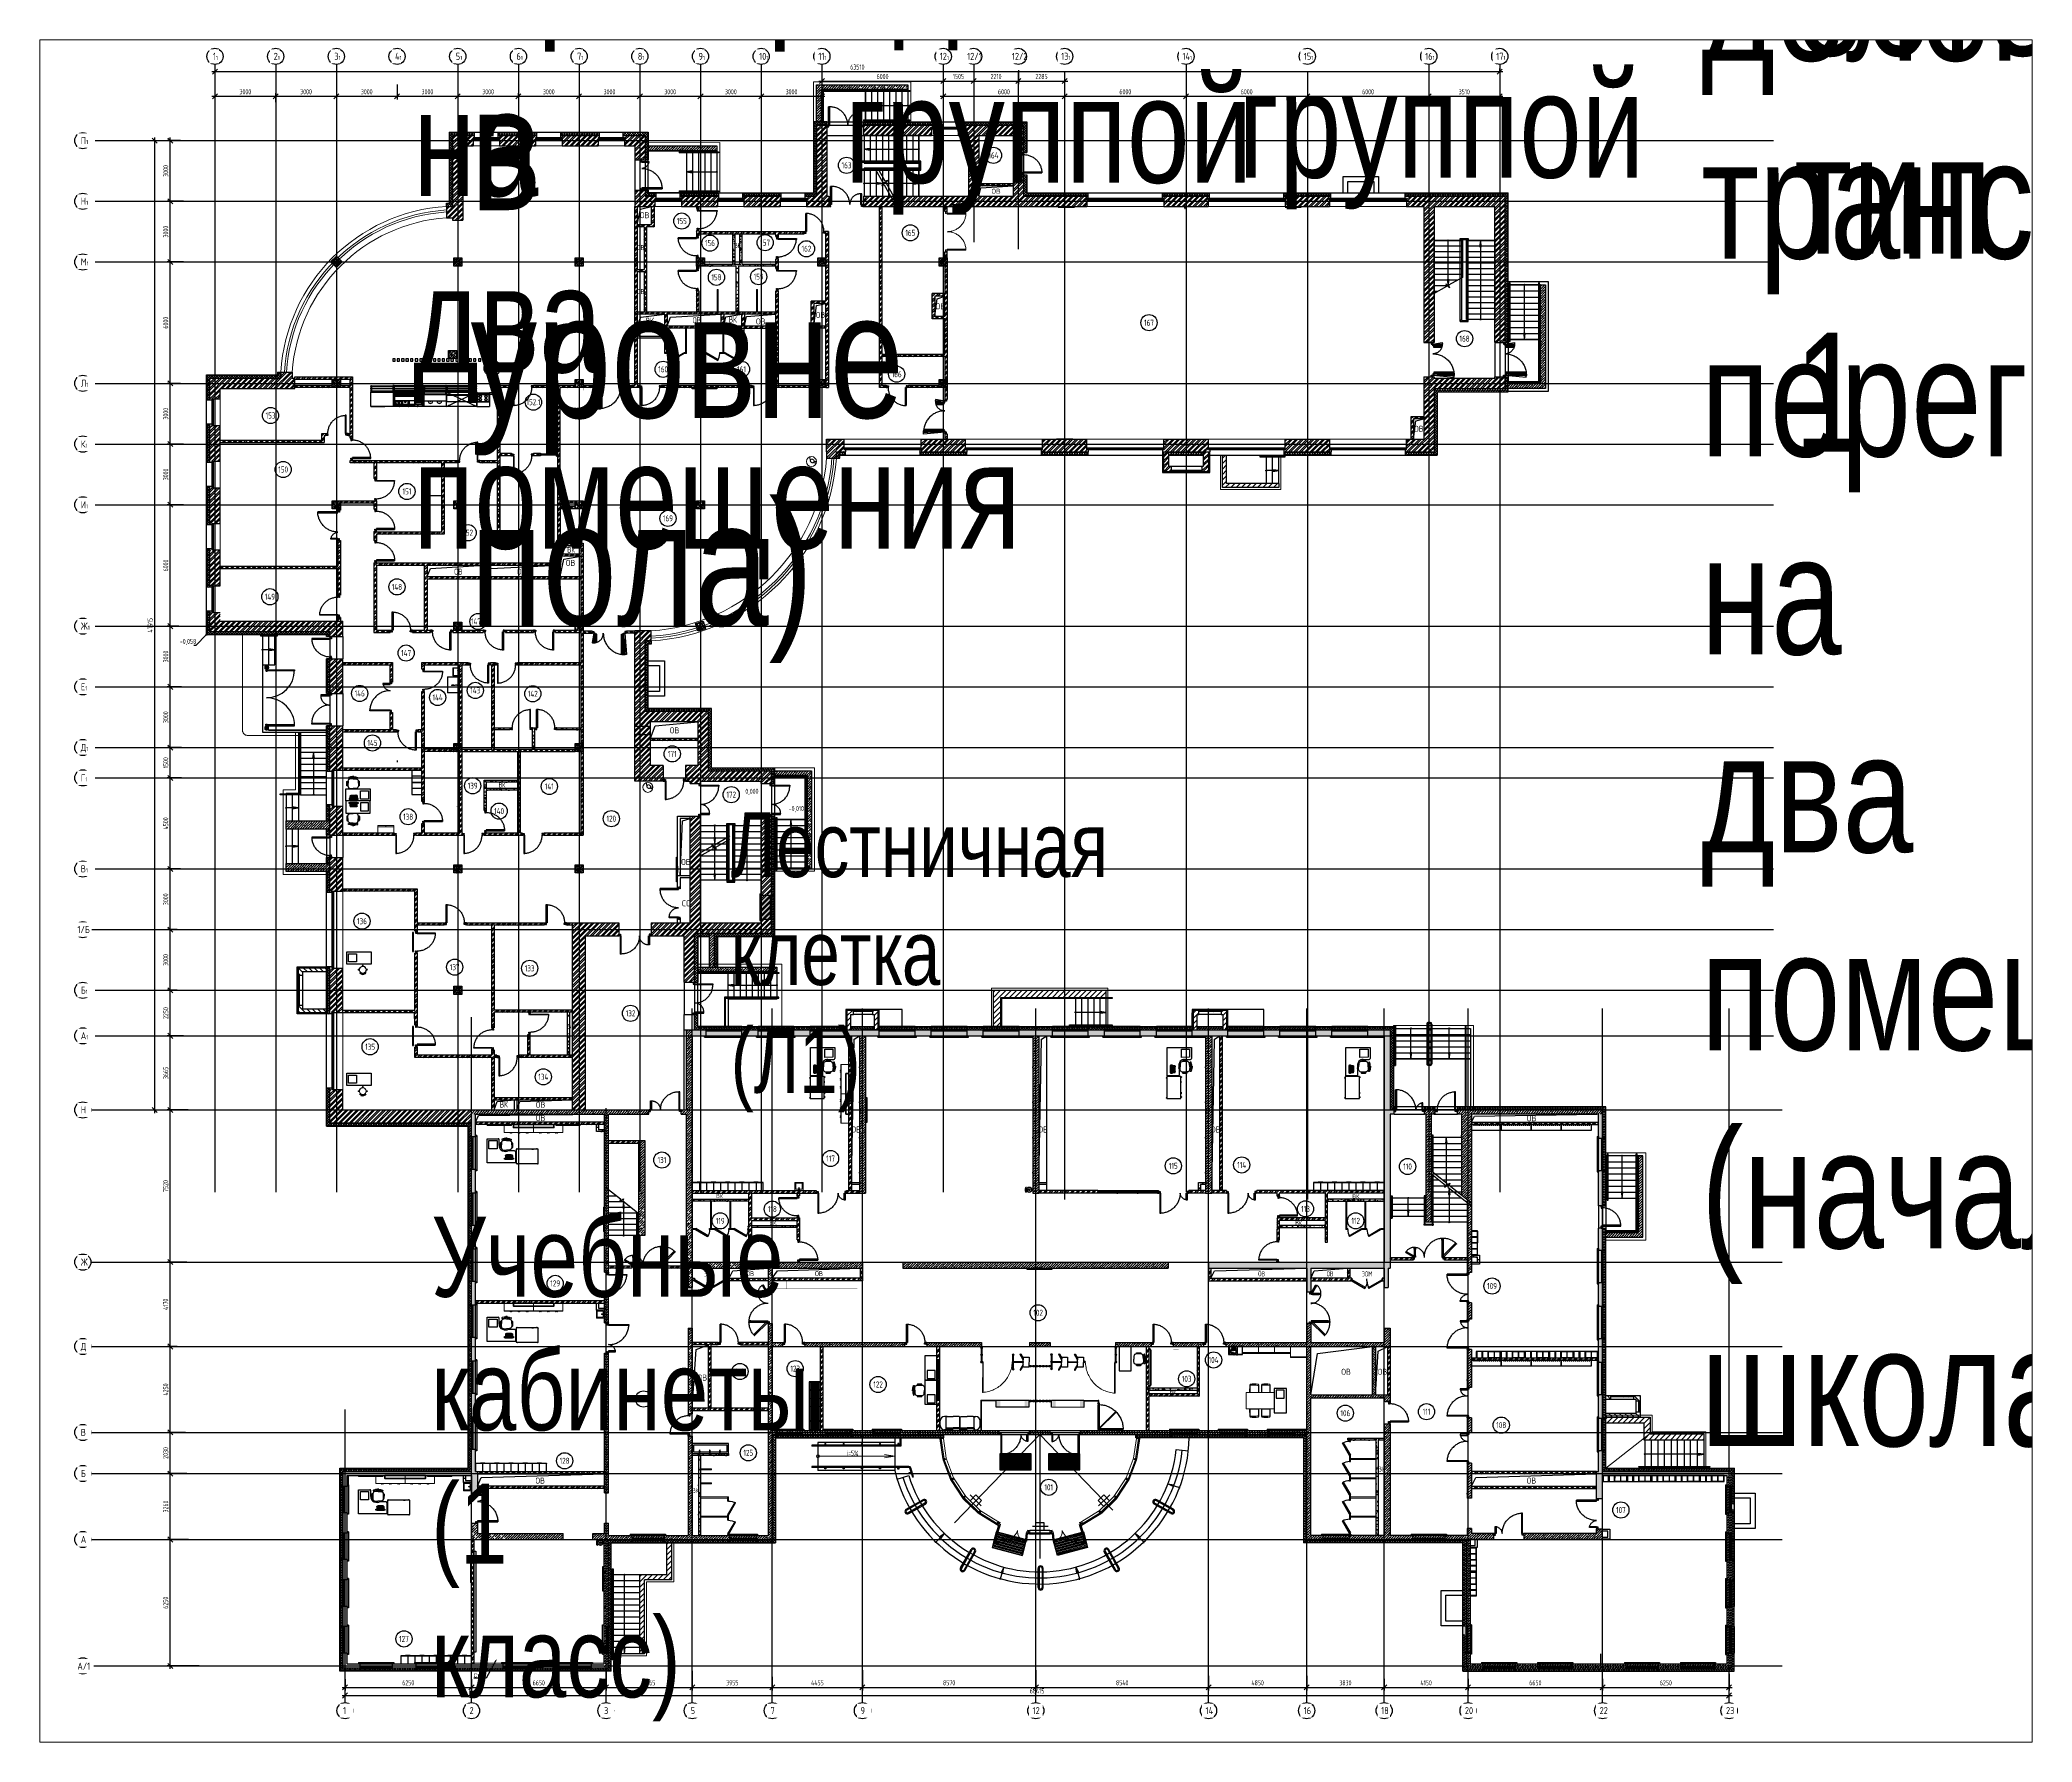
# Paper-space layout 'Лист1' of a CAD drawing. Header units: millimetres. Extents: x 26 to 1011, y 19 to 861.
# The model-space entities are those that its viewports show. They can reach past a viewport. Long polylines and large blocks are cut down to what shows.
import ezdxf
from ezdxf import colors
from ezdxf.entities.mleader import LeaderData, LeaderLine
from ezdxf.enums import TextEntityAlignment as Align
from ezdxf.math import Vec2, Vec3

# ---------------------------------------------------------------- set-up
doc = ezdxf.new("R2018")
doc.units = ezdxf.units.MM
for name, pattern in [('ACAD_ISO03W100', [30, 12, -18]), ('CENTER', [2, 1.25, -0.25, 0.25, -0.25]), ('DASHED', [19.05, 12.7, -6.35]), ('DASHED2', [9.525, 6.35, -3.175]), ('HIDDEN', [6, 4, -2]), ('ГОСТ 2.303 4', [7, 5, -2, 0]), ('ГОСТ 2.303 6', [12, 8, -1.5, 1, -1.5])]:
    doc.linetypes.add(name, pattern=pattern)
doc.layers.get('Defpoints').update_dxf_attribs({"color": 8})
for name, color, linetype, lineweight in [('АР_Двери', 5, 'Continuous', 18), ('АР_Навесной фасад', 5, 'Continuous', 5), ('АР_Номер помещения', 1, 'Continuous', 25), ('АР_Перегородки витражные', 152, 'Continuous', 13), ('АР_Перегородки пеноблок', 7, 'Continuous', 25), ('АР_Сущ Несущая стена', 202, 'Continuous', 30), ('СКС', 1, 'Continuous', 35), ('ТХ_мебель передв', 250, 'Continuous', 13), ('ТХ_ОСНОВНОЙ', 103, 'Continuous', 25)]:
    doc.layers.add(name, color=color, linetype=linetype, lineweight=lineweight)
doc.layers.add('АР_Названия помещений', color=124, linetype='Continuous', lineweight=5, plot=False)
for name, color, linetype in [('АР_новое окно', 160, 'Continuous'), ('ТХ', 7, 'Continuous'), ('ТХ_мебель_мед', 210, 'Continuous'), ('ТХ_обор_бытовое', 14, 'Continuous'), ('ТХ_обор_мед', 212, 'Continuous'), ('ТХ_сантехника', 253, 'Continuous'), ('ТХ_турникеты', 7, 'Continuous')]:
    doc.layers.add(name, color=color, linetype=linetype)
doc.styles.add('Arial 200', font='arial.ttf', dxfattribs={"height": 500})
doc.styles.add('Arial Narrow_6', font='ARIALN.TTF', dxfattribs={"width": 0.85, "height": 200})
doc.styles.add('ICOCPEUR', font='isocpeur.ttf')
doc.styles.add('ISOCPEUR', font='isocpeur.ttf', dxfattribs={"width": 0.7})
doc.styles.add('SIMPLEX', font='simplex.shx', dxfattribs={"width": 0.85, "oblique": 7})
doc.styles.get("Standard").update_dxf_attribs({"font": 'arial.ttf'})
doc.styles.add('ГОСТ 2.304', font='isocpeur.ttf', dxfattribs={"width": 0.7})
doc.linetypes.add('Ground1', pattern='A,12,[130,ltypeshp.shx,S=3,R=-150,X=0,Y=-2.598],3,[130,ltypeshp.shx,S=3,R=-150,X=0,Y=-2.598],3,[130,ltypeshp.shx,S=3,R=-150,X=0,Y=-2.598],0', length=18)
doc.linetypes.add('Ground2', pattern='A,12,[130,ltypeshp.shx,S=3,R=-210,X=0,Y=-2.598],3,[130,ltypeshp.shx,S=3,R=-210,X=0,Y=-2.598],3,[130,ltypeshp.shx,S=3,R=-210,X=0,Y=-2.598],0', length=18)
doc.dimstyles.new('СПДС', dxfattribs={"dimscale": 100, "dimtxt": 2.5, "dimasz": 2.5, "dimexe": 1.5, "dimexo": 0, "dimgap": 1, "dimtad": 1, "dimdec": 0, "dimrnd": 1, "dimtxsty": 'ГОСТ 2.304', "dimblk": 'OBLIQUE', "dimcen": 2.5, "dimdle": 1.5, "dimadec": 0, "dimazin": 2, "dimtfac": 0.75, "dimtdec": 0, "dimtmove": 1, "dimatfit": 3, "dimfxl": 1, "dimtolj": 1, "dimarcsym": 1})
pattern_1 = [(335.76716334, (-69115.3163, 318510.941), (0.651582564, 1.447617495), []), (65.76716334, (-69115.3163, 318510.941), (-1.447617495, 0.651582564), [])]
pattern_2 = [(45, (211803.85, -55205.68), (-132.58252, 132.58252), []), (45, (211892.24, -55205.68), (-132.58252, 132.58252), [])]
pattern_3 = [(45, (-951742.16, 109176.85), (-132.58252, 132.58252), []), (45, (-951653.77, 109176.85), (-132.58252, 132.58252), [])]
pattern_4 = [(45, (-951667.16, 109511.44), (-132.58252, 132.58252), []), (45, (-951578.77, 109511.44), (-132.58252, 132.58252), [])]
pattern_5 = [(45, (-951697.36, 109551.47), (-132.58252, 132.58252), []), (45, (-951608.97, 109551.47), (-132.58252, 132.58252), [])]
pattern_6 = [(45, (-951643.09, 109787.64), (-132.58252, 132.58252), []), (45, (-951554.7, 109787.64), (-132.58252, 132.58252), [])]
pattern_7 = [(45, (-951366.06, 109793.06), (-132.58252, 132.58252), []), (45, (-951277.68, 109793.06), (-132.58252, 132.58252), [])]
pattern_8 = [(50, (-460117.44, -148671.68), (364.36934, -31.87817), [38.1, -419.1]), (355, (-460117.44, -148671.7), (-70.48684, 382.1137), [30.48, -335.28117]), (100.451445, (-460087.08, -148674.34), (293.8825, 350.2355), [32.38002, -356.1805]), (46.1842, (-460117.44, -148570.1), (542.1581, -84.08466), [57.15, -628.65]), (96.63556, (-460072.26, -148577.1), (474.80827, 494.85225), [48.57005, -534.2712]), (351.18415, (-460117.44, -148570.1), (474.80827, 494.85225), [45.71993, -502.91946]), (21, (-460066.64, -148595.48), (303.22878, -204.5304), [38.1, -419.1]), (326, (-460066.64, -148595.5), (123.60406, 368.37593), [30.48, -335.28]), (71.451445, (-460041.37, -148612.53), (426.83284, 163.84554), [32.38002, -356.17988]), (37.5, (-460117.44, -148671.68), (6.177207, 169.110078), [0, -331.216, 0, -340.36, 0, -336.55]), (7.5, (-460117.44, -148671.68), (133.639325, 200.36115), [0, -194.056, 0, -323.596, 0, -128.27]), (327.5, (-460230.73, -148671.68), (271.18119, -11.457488), [0, -127, 0, -396.24, 0, -525.78]), (317.5, (-460281.53, -148671.68), (296.25836, 50.85298), [0, -165.1, 0, -263.144, 0, -373.38])]
pattern_9 = [(50, (-462934.4, -147373.54), (364.36934, -31.87817), [38.1, -419.1]), (355, (-462934.4, -147373.54), (-70.48684, 382.1137), [30.48, -335.28117]), (100.451445, (-462904.04, -147376.2), (293.8825, 350.2355), [32.38002, -356.1805]), (46.1842, (-462934.4, -147271.94), (542.1581, -84.08466), [57.15, -628.65]), (96.63556, (-462889.2, -147278.95), (474.80827, 494.85225), [48.57005, -534.2712]), (351.18415, (-462934.4, -147271.94), (474.80827, 494.85225), [45.71993, -502.91946]), (21, (-462883.6, -147297.34), (303.22878, -204.5304), [38.1, -419.1]), (326, (-462883.6, -147297.34), (123.60406, 368.37593), [30.48, -335.28]), (71.451445, (-462858.33, -147314.4), (426.83284, 163.84554), [32.38002, -356.17988]), (37.5, (-462934.4, -147373.54), (6.177207, 169.110078), [0, -331.216, 0, -340.36, 0, -336.55]), (7.5, (-462934.4, -147373.54), (133.639325, 200.36115), [0, -194.056, 0, -323.596, 0, -128.27]), (327.5, (-463047.68, -147373.54), (271.18119, -11.457488), [0, -127, 0, -396.24, 0, -525.78]), (317.5, (-463098.48, -147373.54), (296.25836, 50.85298), [0, -165.1, 0, -263.144, 0, -373.38])]
pattern_10 = [(45, (-951809.71, 109221.18), (-132.58252, 132.58252), []), (45, (-951721.32, 109221.18), (-132.58252, 132.58252), [])]
pattern_11 = [(45, (-983959.71, 109221.18), (-132.58252, 132.58252), []), (45, (-983871.32, 109221.18), (-132.58252, 132.58252), [])]
pattern_12 = [(45, (-951676.66, 109617.1), (-132.58252, 132.58252), []), (45, (-951588.28, 109617.1), (-132.58252, 132.58252), [])]
pattern_13 = [(45, (-951587.81, 109999.9), (-123.743687, 123.743687), []), (45, (-951464.07, 109999.9), (-123.743687, 123.743687), [218.75, -43.75, 0, -43.75])]
pattern_14 = [(45, (-943311.1, 92231.62), (-132.58252, 132.58252), []), (45, (-943222.7, 92231.62), (-132.58252, 132.58252), [])]

# ---------------------------------------------------------------- blocks, each defined once
blk = doc.blocks.new('стойка витр.')
h = blk.add_hatch()
h.set_pattern_fill('ANSI37', color=8, scale=0.5, angle=-69.23284)
h.set_pattern_definition(pattern_1)
edge = h.paths.add_edge_path()
edge.add_line((-23, 14), (-23, 15))
edge.add_arc((-23, 15), 0.427, 20.76054, 72.29996)
edge.add_arc((-23, 16), 0.427, 110.76398, 252.28796, ccw=False)
edge.add_line((-23, 16), (-22, 16))
edge.add_arc((-22, 16), 0.183, 20.74896, 110.78537, ccw=False)
edge.add_line((-22, 16), (-22, 16))
edge.add_arc((-22, 16), 0.183, 200.76661, 335.77797)
edge.add_line((-22, 16), (-21, 18))
edge.add_arc((-22, 18), 0.637, 344.39284, 381.72488)
edge.add_line((-21, 18), (-23, 22))
edge.add_arc((-23, 22), 0.637, 19.80945, 57.14149)
edge.add_line((-23, 22), (-24, 23))
edge.add_arc((-24, 23), 0.183, 65.75635, 200.76772)
edge.add_line((-25, 23), (-24, 23))
edge.add_arc((-25, 23), 0.183, -69.25104, 20.78537, ccw=False)
edge.add_line((-25, 23), (-26, 22))
edge.add_arc((-26, 23), 0.427, 149.24636, 290.77035, ccw=False)
edge.add_arc((-27, 23), 0.427, 329.23437, 380.77379)
edge.add_line((-26, 23), (-27, 24))
edge.add_arc((-27, 24), 0.183, 20.74896, 110.78537)
edge.add_line((-27, 24), (-33, 22))
edge.add_arc((-33, 21), 0.306, 107.61202, 200.68829)
edge.add_line((-34, 21), (-33, 21))
edge.add_arc((-33, 21), 0.304, 200.74529, 225.81236)
edge.add_line((-33, 21), (-32, 19))
edge.add_arc((-32, 19), 0.305, -108.86284, 45.7814, ccw=False)
edge.add_arc((-29, 28), 9.95, 231.95433, 250.04117, ccw=False)
edge.add_arc((-35, 20), 0.4, 42.30929, 119.22504)
edge.add_arc((-35, 20), 0.602, 134.39501, 228.6478)
edge.add_arc((-29, 28), 11, 232.08735, 240.88894)
edge.add_arc((-37, 13), 6.09, 40.7589, 60.61437, ccw=False)
edge.add_arc((-33, 17), 0.305, -34.89588, 41.60272, ccw=False)
edge.add_line((-32, 16), (-33, 16))
edge.add_arc((-33, 16), 0.305, 145.11007, 256.42425)
edge.add_line((-33, 15), (-32, 15))
edge.add_arc((-32, 15), 0.305, -34.88993, 76.42425, ccw=False)
edge.add_line((-32, 15), (-32, 14))
edge.add_arc((-32, 14), 0.305, 145.11007, 256.42425)
edge.add_line((-32, 13), (-31, 13))
edge.add_arc((-31, 13), 0.305, -24.22466, 76.42043, ccw=False)
edge.add_line((-31, 13), (-32, 11))
edge.add_arc((-31, 11), 0.305, 155.77106, 290.74029)
edge.add_line((-31, 11), (-23, 14))
edge.add_arc((-23, 14), 0.183, 290.74896, 380.74896)
edge = h.paths.add_edge_path(flags=16)
edge.add_line((-23, 21), (-22, 19))
edge.add_arc((-23, 18), 0.541, -69.23284, 20.76716, ccw=False)
edge.add_line((-23, 18), (-23, 18))
edge.add_arc((-24, 18), 0.541, 200.76716, 290.76716, ccw=False)
edge.add_line((-24, 18), (-25, 20))
edge.add_arc((-25, 20), 0.541, 110.76716, 200.76716, ccw=False)
edge.add_line((-25, 21), (-24, 21))
edge.add_arc((-24, 21), 0.541, 20.76716, 110.76716, ccw=False)
edge = h.paths.add_edge_path(flags=16)
edge.add_line((-27, 20), (-26, 17))
edge.add_arc((-26, 17), 0.541, -69.23284, 20.76716, ccw=False)
edge.add_line((-26, 16), (-28, 15))
edge.add_arc((-28, 16), 0.541, 200.76716, 290.76716, ccw=False)
edge.add_line((-29, 15), (-30, 19))
edge.add_arc((-30, 19), 0.541, 110.76716, 200.76716, ccw=False)
edge.add_line((-30, 20), (-28, 21))
edge.add_arc((-27, 20), 0.541, 20.76716, 110.76716, ccw=False)
h = blk.add_hatch()
h.set_pattern_fill('ANSI37', color=8, scale=0.5, angle=-69.23284)
h.set_pattern_definition([(335.76716334, (-69115.9168, 318510.7132), (0.651582564, 1.447617495), []), (65.76716334, (-69115.9168, 318510.7132), (-1.447617495, 0.651582564), [])])
edge = h.paths.add_edge_path()
edge.add_arc((-61, -46), 0.549, 155.76571, 200.76716)
edge.add_line((-62, -46), (-61, -44))
edge.add_arc((-61, -44), 0.183, 20.76716, 155.76571)
edge.add_line((-61, -44), (-61, -45))
edge.add_arc((-61, -45), 0.183, 200.76716, 290.76716)
edge.add_line((-61, -45), (-59, -44))
edge.add_arc((-60, -44), 0.427, -69.23284, 72.29364)
edge.add_arc((-59, -43), 0.427, 200.76716, 252.29364)
edge.add_line((-60, -43), (-63, -35))
edge.add_arc((-63, -34), 0.305, 110.76716, 200.76716)
edge.add_line((-63, -34), (-61, -33))
edge.add_arc((-60, -34), 0.304, 76.40287, 110.76716)
edge.add_line((-60, -33), (-60, -34))
edge.add_arc((-108, -56), 53, 16.7114, 24.82293)
edge.add_line((-57, -41), (-58, -41))
edge.add_arc((-58, -41), 0.305, 145.11089, 256.42344)
edge.add_line((-58, -42), (-57, -42))
edge.add_arc((-57, -42), 0.305, -34.88911, 76.42344)
edge.add_line((-57, -42), (-57, -43))
edge.add_arc((-57, -43), 0.305, 145.11089, 256.42344)
edge.add_line((-57, -44), (-56, -44))
edge.add_arc((-56, -44), 0.305, -34.88911, 76.42344)
edge.add_line((-56, -44), (-56, -45))
edge.add_arc((-56, -45), 0.305, 145.11089, 256.42344)
edge.add_line((-56, -46), (-55, -46))
edge.add_arc((-56, -46), 0.305, -34.88911, 76.42344)
edge.add_line((-55, -46), (-56, -47))
edge.add_arc((-56, -47), 0.305, 145.11089, 256.42344)
edge.add_line((-56, -47), (-55, -48))
edge.add_arc((-55, -48), 0.305, -34.88911, 76.42344)
edge.add_line((-55, -48), (-55, -49))
edge.add_arc((-55, -49), 0.305, 145.11089, 256.42344)
edge.add_line((-55, -49), (-54, -50))
edge.add_arc((-54, -50), 0.305, -34.88911, 76.42344)
edge.add_line((-54, -50), (-54, -51))
edge.add_arc((-54, -51), 0.305, 145.11089, 256.42344)
edge.add_line((-54, -51), (-53, -51))
edge.add_arc((-53, -52), 0.305, -43.67509, 76.4279)
edge.add_line((-53, -52), (-54, -53))
edge.add_arc((-54, -53), 0.305, 136.32859, 262.74713)
edge.add_arc((-55, -61), 7.99, 59.58604, 82.74713)
edge.add_arc((-51, -54), 0.305, 253.29101, 419.58604)
edge.add_arc((-53, -61), 6.03, 73.29101, 110.76716)
edge.add_line((-55, -55), (-55, -55))
edge.add_arc((-55, -55), 0.427, 200.76716, 290.76716)
edge.add_line((-55, -55), (-57, -51))
edge.add_arc((-56, -51), 0.427, 149.23664, 200.76716)
edge.add_arc((-57, -51), 0.427, -30.76336, 40.0143)
edge.add_arc((-57, -51), 0.427, 40.00046, 110.76716)
edge.add_line((-57, -50), (-58, -51))
edge.add_arc((-58, -51), 0.183, 110.76716, 200.76716)
edge.add_line((-58, -51), (-58, -51))
edge.add_arc((-59, -51), 0.183, 245.76862, 380.76716)
edge.add_line((-59, -51), (-60, -51))
edge.add_arc((-60, -50), 0.549, 200.76716, 245.76862)
edge.add_line((-60, -50), (-62, -46))
edge = h.paths.add_edge_path(flags=16)
edge.add_arc((-59, -49), 0.541, 200.76716, 290.76716)
edge.add_line((-61, -47), (-60, -49))
edge.add_arc((-60, -47), 0.541, 110.76716, 200.76716)
edge.add_line((-59, -46), (-60, -46))
edge.add_arc((-59, -46), 0.541, 20.76716, 110.76716)
edge.add_line((-58, -48), (-59, -46))
edge.add_arc((-58, -49), 0.541, -69.23284, 20.76716)
edge.add_line((-59, -50), (-58, -49))
h = blk.add_hatch()
h.set_pattern_fill('ANSI37', color=8, scale=0.5, angle=-69.23284)
h.set_pattern_definition(pattern_1)
edge = h.paths.add_edge_path()
edge.add_line((-8, -26), (-7, -27))
edge.add_arc((-8, -27), 0.427, -30.76563, 20.77379, ccw=False)
edge.add_arc((-7, -27), 0.427, 149.24636, 290.77035)
edge.add_line((-7, -28), (-6, -27))
edge.add_arc((-6, -27), 0.183, 290.74896, 380.78537)
edge.add_line((-6, -27), (-6, -27))
edge.add_arc((-6, -27), 0.183, 65.75635, 200.76772, ccw=False)
edge.add_line((-5, -27), (-4, -27))
edge.add_arc((-4, -28), 0.637, 19.80945, 57.14149, ccw=False)
edge.add_line((-4, -28), (-2, -31))
edge.add_arc((-3, -32), 0.637, -15.60716, 21.72488, ccw=False)
edge.add_line((-2, -32), (-3, -33))
edge.add_arc((-3, -33), 0.183, 200.76661, 335.77797, ccw=False)
edge.add_line((-3, -33), (-3, -33))
edge.add_arc((-3, -33), 0.183, 20.74896, 110.78537)
edge.add_line((-3, -33), (-4, -34))
edge.add_arc((-4, -34), 0.427, 110.76398, 252.28796)
edge.add_arc((-5, -35), 0.427, 20.76054, 72.29996, ccw=False)
edge.add_line((-4, -35), (-4, -36))
edge.add_arc((-4, -36), 0.183, -69.25104, 20.78537, ccw=False)
edge.add_line((-4, -36), (-11, -38))
edge.add_arc((-11, -38), 0.306, 200.84604, 293.92231, ccw=False)
edge.add_line((-11, -38), (-11, -38))
edge.add_arc((-11, -37), 0.304, 175.72197, 200.78904, ccw=False)
edge.add_line((-11, -37), (-11, -35))
edge.add_arc((-12, -35), 0.305, 355.75293, 510.39717)
edge.add_arc((-3, -40), 9.95, 151.49316, 169.57999)
edge.add_arc((-13, -38), 0.4, 282.30929, 359.22504, ccw=False)
edge.add_arc((-13, -38), 0.602, 172.88652, 267.13932, ccw=False)
edge.add_arc((-3, -40), 11, 160.64539, 169.44698, ccw=False)
edge.add_arc((-19, -34), 6.09, 340.91996, 360.77542)
edge.add_arc((-13, -34), 0.305, 359.93161, 436.4302)
edge.add_line((-13, -34), (-14, -34))
edge.add_arc((-14, -33), 0.305, 145.11007, 256.42425, ccw=False)
edge.add_line((-14, -33), (-14, -32))
edge.add_arc((-14, -32), 0.305, 325.11007, 436.42425)
edge.add_line((-14, -32), (-15, -32))
edge.add_arc((-15, -31), 0.305, 145.11007, 256.42425, ccw=False)
edge.add_line((-15, -31), (-14, -30))
edge.add_arc((-15, -30), 0.305, 325.11389, 425.75899)
edge.add_line((-15, -30), (-16, -29))
edge.add_arc((-16, -29), 0.305, 110.79404, 245.76326, ccw=False)
edge.add_line((-16, -29), (-8, -26))
edge.add_arc((-8, -26), 0.183, 20.78537, 110.78537, ccw=False)
edge = h.paths.add_edge_path(flags=16)
edge.add_line((-3, -31), (-4, -29))
edge.add_arc((-5, -29), 0.541, 20.76716, 110.76716)
edge.add_line((-5, -28), (-6, -29))
edge.add_arc((-6, -29), 0.541, 110.76716, 200.76716)
edge.add_line((-6, -29), (-5, -32))
edge.add_arc((-5, -32), 0.541, 200.76716, 290.76716)
edge.add_line((-5, -32), (-4, -32))
edge.add_arc((-4, -31), 0.541, 290.76716, 380.76716)
edge = h.paths.add_edge_path(flags=16)
edge.add_line((-7, -33), (-8, -29))
edge.add_arc((-9, -30), 0.541, 20.76716, 110.76716)
edge.add_line((-9, -29), (-11, -30))
edge.add_arc((-11, -31), 0.541, 110.76716, 200.76716)
edge.add_line((-11, -31), (-10, -34))
edge.add_arc((-10, -34), 0.541, 200.76716, 290.76716)
edge.add_line((-9, -35), (-7, -34))
edge.add_arc((-7, -33), 0.541, 290.76716, 380.76716)
at = {"color": 8, "lineweight": 0, "ltscale": 100, "transparency": 33554687}
for points in [[(-69, -58), (-90, -2), (-90, -1), (-89, -1), (-89, -1), (-88, -3), (-87, -3), (-87, -3), (-86, -3), (-87, -1), (-87, 0), (-82, 2), (-81, 1), (-80, 1), (-77, 4), (-78, 5), (-90, 0), (-91, -2), (-70, -59), (-68, -60), (-55, -55), (-55, -54), (-59, -54), (-59, -54), (-60, -56), (-65, -58), (-66, -57), (-67, -55), (-67, -55), (-68, -55), (-68, -56), (-67, -58), (-67, -58), (-68, -59)], [(66, 59), (-27, 24), (-26, 22), (-25, 22), (-25, 22), (-25, 23), (-21, 25), (-19, 21), (-19, 21), (-19, 21), (-18, 17), (-22, 16), (-23, 17), (-23, 16), (-23, 16), (-23, 14), (-17, 16), (-16, 17), (-15, 20), (-15, 20), (-17, 24), (-17, 25), (-17, 25), (-14, 27), (-12, 26), (-4, 5), (-5, 4), (-33, -7), (-33, -7), (-32, -8), (-31, -9), (-30, -9), (-30, -9), (-29, -9), (-29, -8), (-28, -9), (-27, -8), (-27, -8), (-26, -8), (-25, -7), (-25, -7), (-25, -7), (-24, -7), (-24, -6), (-23, -7), (-22, -6), (-22, -6), (-21, -6), (-20, -6), (-20, -5), (-20, -5), (-19, -5), (-18, -4), (-18, -5), (-17, -4), (-15, -5), (-15, -6), (-16, -8), (-16, -9), (-16, -8), (-17, -9), (-18, -9), (-18, -9), (-19, -9), (-19, -10), (-20, -10), (-21, -10), (-21, -11), (-21, -10), (-23, -11), (-23, -11), (-23, -11), (-24, -11), (-24, -12), (-25, -12), (-26, -12), (-26, -13), (-26, -12), (-28, -13), (-28, -13), (-28, -13), (-29, -13), (-29, -14), (-30, -15), (-29, -16), (-29, -16), (-1, -6), (0, -6), (8, -28), (8, -29), (4, -31), (3, -30), (3, -29), (2, -25), (2, -25), (-1, -23), (-2, -23), (-8, -25), (-7, -27), (-6, -28), (-6, -27), (-6, -26), (-2, -25), (0, -28), (0, -28), (0, -29), (1, -32), (-4, -34), (-4, -33), (-4, -33), (-5, -34), (-4, -36), (89, -1), (89, 1), (67, 59)], [(64, 56), (85, 0), (11, -28), (-11, 28)]]:
    blk.add_lwpolyline(points, close=True, dxfattribs=at)
for points in [[(-74, -6), (-74, -6), (-75, -6), (-74, -7), (-77, -8, -0.414362), (-77, -8), (-79, -2, -0.414326), (-79, 0), (-77, 0), (-77, -1), (-76, 0), (-76, 0), (-77, 3, 0.551224), (-78, 4), (-80, 1, -0.267349), (-81, 1), (-82, 1, 0.249629), (-83, 1), (-86, -2, 0.827043), (-86, -3), (-82, -2, -0.414326), (-81, -2), (-78, -9, 0.414326), (-77, -10), (-76, -9, -0.082799), (-72, -16), (-68, -26), (-68, -26), (-68, -26), (-65, -35, -0.082799), (-63, -43), (-64, -44, 0.414326), (-65, -45), (-62, -52, -0.414326), (-62, -53), (-66, -55, 0.827043), (-66, -56), (-61, -56, 0.249629), (-61, -55), (-60, -54, -0.267349), (-59, -54), (-56, -54, 0.551224), (-56, -54), (-57, -51), (-57, -50), (-58, -50), (-58, -51), (-59, -52, -0.414326), (-60, -51), (-63, -45, -0.414362), (-63, -45), (-60, -44), (-60, -45), (-60, -45), (-59, -44)], [(-74, 3, 0.57795), (-74, 4), (-75, 4, -0.615334), (-75, 4, 0.101403), (-74, 7, 0.887085), (-74, 7, -0.164997), (-77, 5), (-77, 5, 0.414304), (-78, 4), (-76, 1, 0.228696), (-76, 1, -0.319049), (-76, 0, -0.319002), (-76, 0), (-77, -1, -0.4144), (-77, -1), (-78, 0, 0.668339), (-78, 0), (-79, -2, 0.198883), (-79, -2), (-77, -6, 0.198883), (-77, -7), (-75, -7, 0.668339), (-75, -7), (-75, -7, -0.4144), (-75, -7), (-74, -6, -0.710202), (-73, -7, 0.228696), (-73, -7), (-70, -16, 0.414362), (-70, -16), (-67, -15, 0.151171), (-67, -15), (-67, -15, 0.035408), (-70, -8), (-71, -7, -0.527868), (-71, -7), (-70, -6, 0.527868), (-71, -6), (-72, -5, -0.527868), (-72, -5), (-71, -4, 0.527868), (-71, -4), (-72, -4, -0.527868), (-72, -3), (-72, -2, 0.527868), (-72, -2), (-73, -2, -0.527868), (-73, -1), (-73, 0, 0.527868), (-73, 0), (-74, 0, -0.527868), (-74, 1), (-73, 1, 0.527868), (-74, 2), (-74, 2, -0.527868), (-75, 3)], [(-23, 14), (-23, 15, 0.228752), (-23, 15, -0.710164), (-23, 16), (-22, 16, -0.4144), (-22, 16), (-22, 16, 0.66825), (-22, 16), (-21, 18, 0.164348), (-21, 18), (-23, 22, 0.164348), (-23, 22), (-24, 23, 0.66825), (-25, 23), (-24, 23, -0.4144), (-25, 23), (-26, 22, -0.710164), (-26, 23, 0.228752), (-26, 23), (-27, 24, 0.4144), (-27, 24), (-33, 22, 0.430028), (-34, 21), (-33, 21, 0.109814), (-33, 21), (-32, 19, -0.800036), (-32, 18, -0.079083), (-35, 20, 0.348803), (-35, 20, 0.436125), (-35, 19, 0.038423), (-34, 18, -0.086853), (-32, 17, -0.346763), (-32, 16), (-33, 16, 0.527877), (-33, 15), (-32, 15, -0.527877), (-32, 15), (-32, 14, 0.527877), (-32, 13), (-31, 13, -0.469739), (-31, 13), (-32, 11, 0.667984), (-31, 11), (-23, 14, 0.414214)], [(-32, -8), (-33, -7, 0.523933), (-33, -7), (-64, -19, 0.414326), (-65, -20), (-64, -21, 0.410627), (-63, -21), (-63, -21, 0.492552), (-63, -21), (-63, -20, -0.441111), (-63, -20), (-61, -19, -0.208057), (-60, -19, -0.000016), (-57, -21, -0.439819), (-56, -22, -0.000016), (-58, -25, -0.208057), (-58, -26), (-60, -27, -0.441111), (-60, -26), (-61, -26, 0.492552), (-61, -26), (-61, -26, 0.410627), (-62, -27), (-61, -28, 0.414326), (-61, -28), (-30, -17, 0.523933), (-29, -16), (-30, -15)], [(-53, -51, -0.57795), (-53, -52), (-54, -53, 0.615334), (-54, -53, -0.101403), (-51, -54, -0.887085), (-51, -55, 0.164997), (-55, -55), (-55, -55, -0.414304), (-55, -55), (-57, -51, -0.228696), (-57, -51, 0.319049), (-57, -50, 0.319002), (-57, -50), (-58, -51, 0.4144), (-58, -51), (-58, -51, -0.668339), (-59, -51), (-60, -51, -0.198883), (-60, -50), (-62, -46, -0.198883), (-62, -46), (-61, -44, -0.668339), (-61, -44), (-61, -45, 0.4144), (-61, -45), (-59, -44, 0.710202), (-59, -43, -0.228696), (-60, -43), (-63, -35, -0.414362), (-63, -34), (-61, -33, -0.151171), (-60, -33), (-60, -34, -0.035408), (-57, -41), (-58, -41, 0.527868), (-58, -42), (-57, -42, -0.527868), (-57, -42), (-57, -43, 0.527868), (-57, -44), (-56, -44, -0.527868), (-56, -44), (-56, -45, 0.527868), (-56, -46), (-55, -46, -0.527868), (-55, -46), (-56, -47, 0.527868), (-56, -47), (-55, -48, -0.527868), (-55, -48), (-55, -49, 0.527868), (-55, -49), (-54, -50, -0.527868), (-54, -50), (-54, -51, 0.527868), (-54, -51)], [(-8, -26), (-7, -27, -0.228752), (-7, -27, 0.710164), (-7, -28), (-6, -27, 0.4144), (-6, -27), (-6, -27, -0.66825), (-5, -27), (-4, -27, -0.164348), (-4, -28), (-2, -31, -0.164348), (-2, -32), (-3, -33, -0.66825), (-3, -33), (-3, -33, 0.4144), (-3, -33), (-4, -34, 0.710164), (-4, -34, -0.228752), (-4, -35), (-4, -36, -0.4144), (-4, -36), (-11, -38, -0.430028), (-11, -38), (-11, -38, -0.109814), (-11, -37), (-11, -35, 0.800036), (-12, -35, 0.079083), (-13, -38, -0.348803), (-13, -38, -0.436125), (-14, -38, -0.038423), (-13, -36, 0.086853), (-13, -34, 0.346763), (-13, -34), (-14, -34, -0.527877), (-14, -33), (-14, -32, 0.527877), (-14, -32), (-15, -32, -0.527877), (-15, -31), (-14, -30, 0.469739), (-15, -30), (-16, -29, -0.667984), (-16, -29), (-8, -26, -0.414214)]]:
    blk.add_lwpolyline(points, format="xyb", close=True, dxfattribs=at)
for points in [[(-72, 0), (-73, 0)], [(-70, -6), (-69, -6), (-31, 9), (-31, 9), (-31, 11)], [(-27, 24), (-27, 24)], [(-23, 14), (-23, 14)], [(-56, -42), (-56, -41), (-17, -27), (-17, -27), (-16, -29)]]:
    blk.add_lwpolyline(points, dxfattribs=at)
at = {"color": 8}
blk.add_lwpolyline([(-73, 0), (-55, -48), (-54, -48), (-72, 0)], close=True, dxfattribs=at)
for points in [[(-27, 20), (-26, 17, -0.414214), (-26, 16), (-28, 15, -0.414214), (-29, 15), (-30, 19, -0.414214), (-30, 20), (-28, 21, -0.414214)], [(-23, 21), (-22, 19, -0.414214), (-23, 18), (-23, 18, -0.414214), (-24, 18), (-25, 20, -0.414214), (-25, 21), (-24, 21, -0.414214)], [(-75, -2), (-74, -4, -0.414214), (-75, -5), (-76, -5, -0.414214), (-77, -5), (-78, -3, -0.414214), (-77, -2), (-76, -2, -0.414214)], [(-58, -48), (-59, -46, 0.414214), (-59, -46), (-60, -46, 0.414214), (-61, -47), (-60, -49, 0.414214), (-59, -50), (-58, -49, 0.414214)], [(-7, -33), (-8, -29, 0.414214), (-9, -29), (-11, -30, 0.414214), (-11, -31), (-10, -34, 0.414214), (-9, -35), (-7, -34, 0.414214)], [(-3, -31), (-4, -29, 0.414214), (-5, -28), (-6, -29, 0.414214), (-6, -29), (-5, -32, 0.414214), (-5, -32), (-4, -32, 0.414214)]]:
    blk.add_lwpolyline(points, format="xyb", close=True, dxfattribs=at)
at = {"color": 8, "lineweight": 0, "ltscale": 100, "transparency": 33554687}
blk.add_arc((-33, 21), 0.305, 110.75619, 200.77789, dxfattribs=at)
blk = doc.blocks.new('_Oblique')
at = {"color": 8, "linetype": 'ByBlock', "lineweight": -2}
blk.add_line((-0.5, -0.5), (0.5, 0.5), dxfattribs=at)
blk = doc.blocks.new('*D625')
at = {"color": 8, "lineweight": -2, "ltscale": 100, "transparency": 16777216}
for p, q in [((-7744, 6250), (-8793, 6250)), ((-8643, -150), (-8643, 6400)), ((-7209, 0), (-8793, 0))]:
    blk.add_line(p, q, dxfattribs=at)
at = {"layer": 'Defpoints', "color": 0, "ltscale": 100, "transparency": 16777216}
for p in [(-8643, 6250), (-7744, 6250), (-7209, 0)]:
    blk.add_point(p, dxfattribs=at)
at = {"color": 8, "lineweight": -2, "ltscale": 100, "transparency": 16777216, "xscale": 250, "yscale": 250, "zscale": 250}
for p, rotation in [((-8643, 6250), 90), ((-8643, 0), 270)]:
    blk.add_blockref('_Oblique', p, dxfattribs=dict(at, rotation=rotation))
at = {"color": 8, "ltscale": 100, "transparency": 16777216, "insert": (-8868, 3125), "char_height": 250, "attachment_point": 5, "rotation": 90, "style": 'ГОСТ 2.304'}
blk.add_mtext('\\A1;6250', dxfattribs=at)
blk = doc.blocks.new('*D1065')
at = {"color": 8, "lineweight": -2, "ltscale": 100, "transparency": 16777216}
for p, q in [((-7821, 9510), (-8793, 9510)), ((-8643, 6100), (-8643, 9660)), ((-7744, 6250), (-8793, 6250))]:
    blk.add_line(p, q, dxfattribs=at)
at = {"layer": 'Defpoints', "color": 0, "ltscale": 100, "transparency": 16777216}
for p in [(-8643, 9510), (-7821, 9510), (-7744, 6250)]:
    blk.add_point(p, dxfattribs=at)
at = {"color": 8, "lineweight": -2, "ltscale": 100, "transparency": 16777216, "xscale": 250, "yscale": 250, "zscale": 250}
for p, rotation in [((-8643, 9510), 90), ((-8643, 6250), 270)]:
    blk.add_blockref('_Oblique', p, dxfattribs=dict(at, rotation=rotation))
at = {"color": 8, "ltscale": 100, "transparency": 16777216, "insert": (-8868, 7880), "char_height": 250, "attachment_point": 5, "rotation": 90, "style": 'ГОСТ 2.304'}
blk.add_mtext('\\A1;3260', dxfattribs=at)
blk = doc.blocks.new('*D1066')
at = {"color": 8, "lineweight": -2, "ltscale": 100, "transparency": 16777216}
for p, q in [((0, -649), (0, -1209)), ((6250, -649), (6250, -1209)), ((-150, -1059), (6400, -1059))]:
    blk.add_line(p, q, dxfattribs=at)
at = {"layer": 'Defpoints', "color": 0, "ltscale": 100, "transparency": 16777216}
for p in [(0, -649), (6250, -649), (6250, -1059)]:
    blk.add_point(p, dxfattribs=at)
at = {"color": 8, "lineweight": -2, "ltscale": 100, "transparency": 16777216, "xscale": 250, "yscale": 250, "zscale": 250, "rotation": 180}
blk.add_blockref('_Oblique', (0, -1059), dxfattribs=at)
at = {"color": 8, "lineweight": -2, "ltscale": 100, "transparency": 16777216, "xscale": 250, "yscale": 250, "zscale": 250}
blk.add_blockref('_Oblique', (6250, -1059), dxfattribs=at)
at = {"color": 8, "ltscale": 100, "transparency": 16777216, "insert": (3125, -834), "char_height": 250, "attachment_point": 5, "style": 'ГОСТ 2.304'}
blk.add_mtext('\\A1;6250', dxfattribs=at)
blk = doc.blocks.new('*D1067')
at = {"color": 8, "lineweight": -2, "ltscale": 100, "transparency": 16777216}
for p, q in [((6250, -649), (6250, -1209)), ((12900, -235), (12900, -1209)), ((6100, -1059), (13050, -1059))]:
    blk.add_line(p, q, dxfattribs=at)
at = {"layer": 'Defpoints', "color": 0, "ltscale": 100, "transparency": 16777216}
for p in [(6250, -649), (12900, -235), (12900, -1059)]:
    blk.add_point(p, dxfattribs=at)
at = {"color": 8, "lineweight": -2, "ltscale": 100, "transparency": 16777216, "xscale": 250, "yscale": 250, "zscale": 250, "rotation": 180}
blk.add_blockref('_Oblique', (6250, -1059), dxfattribs=at)
at = {"color": 8, "lineweight": -2, "ltscale": 100, "transparency": 16777216, "xscale": 250, "yscale": 250, "zscale": 250}
blk.add_blockref('_Oblique', (12900, -1059), dxfattribs=at)
at = {"color": 8, "ltscale": 100, "transparency": 16777216, "insert": (9575, -834), "char_height": 250, "attachment_point": 5, "style": 'ГОСТ 2.304'}
blk.add_mtext('\\A1;6650', dxfattribs=at)
blk = doc.blocks.new('*D1068')
at = {"color": 8, "lineweight": -2, "ltscale": 100, "transparency": 16777216}
for p, q in [((12900, -235), (12900, -1209)), ((17165, -235), (17165, -1209)), ((12750, -1059), (17315, -1059))]:
    blk.add_line(p, q, dxfattribs=at)
at = {"layer": 'Defpoints', "color": 0, "ltscale": 100, "transparency": 16777216}
for p in [(12900, -235), (17165, -235), (17165, -1059)]:
    blk.add_point(p, dxfattribs=at)
at = {"color": 8, "lineweight": -2, "ltscale": 100, "transparency": 16777216, "xscale": 250, "yscale": 250, "zscale": 250, "rotation": 180}
blk.add_blockref('_Oblique', (12900, -1059), dxfattribs=at)
at = {"color": 8, "lineweight": -2, "ltscale": 100, "transparency": 16777216, "xscale": 250, "yscale": 250, "zscale": 250}
blk.add_blockref('_Oblique', (17165, -1059), dxfattribs=at)
at = {"color": 8, "ltscale": 100, "transparency": 16777216, "insert": (15032, -834), "char_height": 250, "attachment_point": 5, "style": 'ГОСТ 2.304'}
blk.add_mtext('\\A1;4265', dxfattribs=at)
blk = doc.blocks.new('*D1069')
at = {"color": 8, "lineweight": -2, "ltscale": 100, "transparency": 16777216}
for p, q in [((17165, -235), (17165, -1209)), ((21120, -536), (21120, -1209)), ((17015, -1059), (21270, -1059))]:
    blk.add_line(p, q, dxfattribs=at)
at = {"layer": 'Defpoints', "color": 0, "ltscale": 100, "transparency": 16777216}
for p in [(17165, -235), (21120, -536), (21120, -1059)]:
    blk.add_point(p, dxfattribs=at)
at = {"color": 8, "lineweight": -2, "ltscale": 100, "transparency": 16777216, "xscale": 250, "yscale": 250, "zscale": 250, "rotation": 180}
blk.add_blockref('_Oblique', (17165, -1059), dxfattribs=at)
at = {"color": 8, "lineweight": -2, "ltscale": 100, "transparency": 16777216, "xscale": 250, "yscale": 250, "zscale": 250}
blk.add_blockref('_Oblique', (21120, -1059), dxfattribs=at)
at = {"color": 8, "ltscale": 100, "transparency": 16777216, "insert": (19142, -834), "char_height": 250, "attachment_point": 5, "style": 'ГОСТ 2.304'}
blk.add_mtext('\\A1;3955', dxfattribs=at)
blk = doc.blocks.new('*D1070')
at = {"color": 8, "lineweight": -2, "ltscale": 100, "transparency": 16777216}
for p, q in [((21120, -536), (21120, -1209)), ((25575, -217), (25575, -1209)), ((20970, -1059), (25725, -1059))]:
    blk.add_line(p, q, dxfattribs=at)
at = {"layer": 'Defpoints', "color": 0, "ltscale": 100, "transparency": 16777216}
for p in [(21120, -536), (25575, -217), (25575, -1059)]:
    blk.add_point(p, dxfattribs=at)
at = {"color": 8, "lineweight": -2, "ltscale": 100, "transparency": 16777216, "xscale": 250, "yscale": 250, "zscale": 250, "rotation": 180}
blk.add_blockref('_Oblique', (21120, -1059), dxfattribs=at)
at = {"color": 8, "lineweight": -2, "ltscale": 100, "transparency": 16777216, "xscale": 250, "yscale": 250, "zscale": 250}
blk.add_blockref('_Oblique', (25575, -1059), dxfattribs=at)
at = {"color": 8, "ltscale": 100, "transparency": 16777216, "insert": (23348, -834), "char_height": 250, "attachment_point": 5, "style": 'ГОСТ 2.304'}
blk.add_mtext('\\A1;4455', dxfattribs=at)
blk = doc.blocks.new('*D1056')
at = {"color": 8, "lineweight": -2, "ltscale": 100, "transparency": 16777216}
for p, q in [((25575, -217), (25575, -1209)), ((34145, -217), (34145, -1209)), ((25425, -1059), (34295, -1059))]:
    blk.add_line(p, q, dxfattribs=at)
at = {"layer": 'Defpoints', "color": 0, "ltscale": 100, "transparency": 16777216}
for p in [(25575, -217), (34145, -217), (34145, -1059)]:
    blk.add_point(p, dxfattribs=at)
at = {"color": 8, "lineweight": -2, "ltscale": 100, "transparency": 16777216, "xscale": 250, "yscale": 250, "zscale": 250, "rotation": 180}
blk.add_blockref('_Oblique', (25575, -1059), dxfattribs=at)
at = {"color": 8, "lineweight": -2, "ltscale": 100, "transparency": 16777216, "xscale": 250, "yscale": 250, "zscale": 250}
blk.add_blockref('_Oblique', (34145, -1059), dxfattribs=at)
at = {"color": 8, "ltscale": 100, "transparency": 16777216, "insert": (29860, -834), "char_height": 250, "attachment_point": 5, "style": 'ГОСТ 2.304'}
blk.add_mtext('\\A1;8570', dxfattribs=at)
blk = doc.blocks.new('*D1057')
at = {"color": 8, "lineweight": -2, "ltscale": 100, "transparency": 16777216}
for p, q in [((34145, -217), (34145, -1209)), ((42685, -485), (42685, -1209)), ((33995, -1059), (42835, -1059))]:
    blk.add_line(p, q, dxfattribs=at)
at = {"layer": 'Defpoints', "color": 0, "ltscale": 100, "transparency": 16777216}
for p in [(34145, -217), (42685, -485), (42685, -1059)]:
    blk.add_point(p, dxfattribs=at)
at = {"color": 8, "lineweight": -2, "ltscale": 100, "transparency": 16777216, "xscale": 250, "yscale": 250, "zscale": 250, "rotation": 180}
blk.add_blockref('_Oblique', (34145, -1059), dxfattribs=at)
at = {"color": 8, "lineweight": -2, "ltscale": 100, "transparency": 16777216, "xscale": 250, "yscale": 250, "zscale": 250}
blk.add_blockref('_Oblique', (42685, -1059), dxfattribs=at)
at = {"color": 8, "ltscale": 100, "transparency": 16777216, "insert": (38415, -834), "char_height": 250, "attachment_point": 5, "style": 'ГОСТ 2.304'}
blk.add_mtext('\\A1;8540', dxfattribs=at)
blk = doc.blocks.new('*D1058')
at = {"color": 8, "lineweight": -2, "ltscale": 100, "transparency": 16777216}
for p, q in [((47535, -485), (47535, -1209)), ((51365, -636), (51365, -1209)), ((47385, -1059), (51515, -1059))]:
    blk.add_line(p, q, dxfattribs=at)
at = {"layer": 'Defpoints', "color": 0, "ltscale": 100, "transparency": 16777216}
for p in [(47535, -485), (51365, -636), (51365, -1059)]:
    blk.add_point(p, dxfattribs=at)
at = {"color": 8, "lineweight": -2, "ltscale": 100, "transparency": 16777216, "xscale": 250, "yscale": 250, "zscale": 250, "rotation": 180}
blk.add_blockref('_Oblique', (47535, -1059), dxfattribs=at)
at = {"color": 8, "lineweight": -2, "ltscale": 100, "transparency": 16777216, "xscale": 250, "yscale": 250, "zscale": 250}
blk.add_blockref('_Oblique', (51365, -1059), dxfattribs=at)
at = {"color": 8, "ltscale": 100, "transparency": 16777216, "insert": (49450, -834), "char_height": 250, "attachment_point": 5, "style": 'ГОСТ 2.304'}
blk.add_mtext('\\A1;3830', dxfattribs=at)
blk = doc.blocks.new('*D1059')
at = {"color": 8, "lineweight": -2, "ltscale": 100, "transparency": 16777216}
for p, q in [((51365, -636), (51365, -1209)), ((55515, -636), (55515, -1209)), ((51215, -1059), (55665, -1059))]:
    blk.add_line(p, q, dxfattribs=at)
at = {"layer": 'Defpoints', "color": 0, "ltscale": 100, "transparency": 16777216}
for p in [(51365, -636), (55515, -636), (55515, -1059)]:
    blk.add_point(p, dxfattribs=at)
at = {"color": 8, "lineweight": -2, "ltscale": 100, "transparency": 16777216, "xscale": 250, "yscale": 250, "zscale": 250, "rotation": 180}
blk.add_blockref('_Oblique', (51365, -1059), dxfattribs=at)
at = {"color": 8, "lineweight": -2, "ltscale": 100, "transparency": 16777216, "xscale": 250, "yscale": 250, "zscale": 250}
blk.add_blockref('_Oblique', (55515, -1059), dxfattribs=at)
at = {"color": 8, "ltscale": 100, "transparency": 16777216, "insert": (53440, -834), "char_height": 250, "attachment_point": 5, "style": 'ГОСТ 2.304'}
blk.add_mtext('\\A1;4150', dxfattribs=at)
blk = doc.blocks.new('*D1060')
at = {"color": 8, "lineweight": -2, "ltscale": 100, "transparency": 16777216}
for p, q in [((55515, -636), (55515, -1209)), ((62165, -636), (62165, -1209)), ((55365, -1059), (62315, -1059))]:
    blk.add_line(p, q, dxfattribs=at)
at = {"layer": 'Defpoints', "color": 0, "ltscale": 100, "transparency": 16777216}
for p in [(55515, -636), (62165, -636), (62165, -1059)]:
    blk.add_point(p, dxfattribs=at)
at = {"color": 8, "lineweight": -2, "ltscale": 100, "transparency": 16777216, "xscale": 250, "yscale": 250, "zscale": 250, "rotation": 180}
blk.add_blockref('_Oblique', (55515, -1059), dxfattribs=at)
at = {"color": 8, "lineweight": -2, "ltscale": 100, "transparency": 16777216, "xscale": 250, "yscale": 250, "zscale": 250}
blk.add_blockref('_Oblique', (62165, -1059), dxfattribs=at)
at = {"color": 8, "ltscale": 100, "transparency": 16777216, "insert": (58840, -834), "char_height": 250, "attachment_point": 5, "style": 'ГОСТ 2.304'}
blk.add_mtext('\\A1;6650', dxfattribs=at)
blk = doc.blocks.new('*D1061')
at = {"color": 8, "lineweight": -2, "ltscale": 100, "transparency": 16777216}
for p, q in [((62165, -636), (62165, -1209)), ((68415, -397), (68415, -1209)), ((62015, -1059), (68565, -1059))]:
    blk.add_line(p, q, dxfattribs=at)
at = {"layer": 'Defpoints', "color": 0, "ltscale": 100, "transparency": 16777216}
for p in [(62165, -636), (68415, -397), (68415, -1059)]:
    blk.add_point(p, dxfattribs=at)
at = {"color": 8, "lineweight": -2, "ltscale": 100, "transparency": 16777216, "xscale": 250, "yscale": 250, "zscale": 250, "rotation": 180}
blk.add_blockref('_Oblique', (62165, -1059), dxfattribs=at)
at = {"color": 8, "lineweight": -2, "ltscale": 100, "transparency": 16777216, "xscale": 250, "yscale": 250, "zscale": 250}
blk.add_blockref('_Oblique', (68415, -1059), dxfattribs=at)
at = {"color": 8, "ltscale": 100, "transparency": 16777216, "insert": (65290, -834), "char_height": 250, "attachment_point": 5, "style": 'ГОСТ 2.304'}
blk.add_mtext('\\A1;6250', dxfattribs=at)
blk = doc.blocks.new('*D1062')
at = {"color": 8, "lineweight": -2, "ltscale": 100, "transparency": 16777216}
for p, q in [((-7895, 11540), (-8793, 11540)), ((-8643, 9360), (-8643, 11690)), ((-7821, 9510), (-8793, 9510))]:
    blk.add_line(p, q, dxfattribs=at)
at = {"layer": 'Defpoints', "color": 0, "ltscale": 100, "transparency": 16777216}
for p in [(-8643, 11540), (-7895, 11540), (-7821, 9510)]:
    blk.add_point(p, dxfattribs=at)
at = {"color": 8, "lineweight": -2, "ltscale": 100, "transparency": 16777216, "xscale": 250, "yscale": 250, "zscale": 250}
for p, rotation in [((-8643, 11540), 90), ((-8643, 9510), 270)]:
    blk.add_blockref('_Oblique', p, dxfattribs=dict(at, rotation=rotation))
at = {"color": 8, "ltscale": 100, "transparency": 16777216, "insert": (-8868, 10525), "char_height": 250, "attachment_point": 5, "rotation": 90, "style": 'ГОСТ 2.304'}
blk.add_mtext('\\A1;2030', dxfattribs=at)
blk = doc.blocks.new('*D1063')
at = {"color": 8, "lineweight": -2, "ltscale": 100, "transparency": 16777216}
for p, q in [((-8293, 15790), (-8793, 15790)), ((-8643, 11390), (-8643, 15940)), ((-7895, 11540), (-8793, 11540))]:
    blk.add_line(p, q, dxfattribs=at)
at = {"layer": 'Defpoints', "color": 0, "ltscale": 100, "transparency": 16777216}
for p in [(-8643, 15790), (-8293, 15790), (-7895, 11540)]:
    blk.add_point(p, dxfattribs=at)
at = {"color": 8, "lineweight": -2, "ltscale": 100, "transparency": 16777216, "xscale": 250, "yscale": 250, "zscale": 250}
for p, rotation in [((-8643, 15790), 90), ((-8643, 11540), 270)]:
    blk.add_blockref('_Oblique', p, dxfattribs=dict(at, rotation=rotation))
at = {"color": 8, "ltscale": 100, "transparency": 16777216, "insert": (-8868, 13665), "char_height": 250, "attachment_point": 5, "rotation": 90, "style": 'ГОСТ 2.304'}
blk.add_mtext('\\A1;4250', dxfattribs=at)
blk = doc.blocks.new('*D1064')
at = {"color": 8, "lineweight": -2, "ltscale": 100, "transparency": 16777216}
for p, q in [((-7825, 19960), (-8793, 19960)), ((-8643, 15640), (-8643, 20110)), ((-8293, 15790), (-8793, 15790))]:
    blk.add_line(p, q, dxfattribs=at)
at = {"layer": 'Defpoints', "color": 0, "ltscale": 100, "transparency": 16777216}
for p in [(-8643, 19960), (-7825, 19960), (-8293, 15790)]:
    blk.add_point(p, dxfattribs=at)
at = {"color": 8, "lineweight": -2, "ltscale": 100, "transparency": 16777216, "xscale": 250, "yscale": 250, "zscale": 250}
for p, rotation in [((-8643, 19960), 90), ((-8643, 15790), 270)]:
    blk.add_blockref('_Oblique', p, dxfattribs=dict(at, rotation=rotation))
at = {"color": 8, "ltscale": 100, "transparency": 16777216, "insert": (-8868, 17875), "char_height": 250, "attachment_point": 5, "rotation": 90, "style": 'ГОСТ 2.304'}
blk.add_mtext('\\A1;4170', dxfattribs=at)
blk = doc.blocks.new('*D1071')
at = {"color": 8, "lineweight": -2, "ltscale": 100, "transparency": 16777216}
for p, q in [((-8643, 19810), (-8643, 27630)), ((-7764, 27480), (-8793, 27480)), ((-7825, 19960), (-8793, 19960))]:
    blk.add_line(p, q, dxfattribs=at)
at = {"layer": 'Defpoints', "color": 0, "ltscale": 100, "transparency": 16777216}
for p in [(-8643, 27480), (-7764, 27480), (-7825, 19960)]:
    blk.add_point(p, dxfattribs=at)
at = {"color": 8, "lineweight": -2, "ltscale": 100, "transparency": 16777216, "xscale": 250, "yscale": 250, "zscale": 250}
for p, rotation in [((-8643, 27480), 90), ((-8643, 19960), 270)]:
    blk.add_blockref('_Oblique', p, dxfattribs=dict(at, rotation=rotation))
at = {"color": 8, "ltscale": 100, "transparency": 16777216, "insert": (-8868, 23720), "char_height": 250, "attachment_point": 5, "rotation": 90, "style": 'ГОСТ 2.304'}
blk.add_mtext('\\A1;7520', dxfattribs=at)
blk = doc.blocks.new('*D1072')
at = {"color": 8, "lineweight": -2, "ltscale": 100, "transparency": 16777216}
for p, q in [((-7994, 31145), (-8793, 31145)), ((-8643, 27330), (-8643, 31295)), ((-7764, 27480), (-8793, 27480))]:
    blk.add_line(p, q, dxfattribs=at)
at = {"layer": 'Defpoints', "color": 0, "ltscale": 100, "transparency": 16777216}
for p in [(-8643, 31145), (-7994, 31145), (-7764, 27480)]:
    blk.add_point(p, dxfattribs=at)
at = {"color": 8, "lineweight": -2, "ltscale": 100, "transparency": 16777216, "xscale": 250, "yscale": 250, "zscale": 250}
for p, rotation in [((-8643, 31145), 90), ((-8643, 27480), 270)]:
    blk.add_blockref('_Oblique', p, dxfattribs=dict(at, rotation=rotation))
at = {"color": 8, "ltscale": 100, "transparency": 16777216, "insert": (-8868, 29313), "char_height": 250, "attachment_point": 5, "rotation": 90, "style": 'ГОСТ 2.304'}
blk.add_mtext('\\A1;3665', dxfattribs=at)
blk = doc.blocks.new('*D1055')
at = {"color": 8, "lineweight": -2, "ltscale": 100, "transparency": 16777216}
for p, q in [((42685, -485), (42685, -1209)), ((47535, -485), (47535, -1209)), ((42535, -1059), (47685, -1059))]:
    blk.add_line(p, q, dxfattribs=at)
at = {"layer": 'Defpoints', "color": 0, "ltscale": 100, "transparency": 16777216}
for p in [(42685, -485), (47535, -485), (47535, -1059)]:
    blk.add_point(p, dxfattribs=at)
at = {"color": 8, "lineweight": -2, "ltscale": 100, "transparency": 16777216, "xscale": 250, "yscale": 250, "zscale": 250, "rotation": 180}
blk.add_blockref('_Oblique', (42685, -1059), dxfattribs=at)
at = {"color": 8, "lineweight": -2, "ltscale": 100, "transparency": 16777216, "xscale": 250, "yscale": 250, "zscale": 250}
blk.add_blockref('_Oblique', (47535, -1059), dxfattribs=at)
at = {"color": 8, "ltscale": 100, "transparency": 16777216, "insert": (45110, -834), "char_height": 250, "attachment_point": 5, "style": 'ГОСТ 2.304'}
blk.add_mtext('\\A1;4850', dxfattribs=at)
blk = doc.blocks.new('*D1022')
at = {"color": 8, "lineweight": -2, "ltscale": 100, "transparency": 16777216}
for p, q in [((-8643, 30995), (-8643, 33545)), ((-8301, 33395), (-8793, 33395)), ((-7994, 31145), (-8793, 31145))]:
    blk.add_line(p, q, dxfattribs=at)
at = {"layer": 'Defpoints', "color": 0, "ltscale": 100, "transparency": 16777216}
for p in [(-8643, 33395), (-8301, 33395), (-7994, 31145)]:
    blk.add_point(p, dxfattribs=at)
at = {"color": 8, "lineweight": -2, "ltscale": 100, "transparency": 16777216, "xscale": 250, "yscale": 250, "zscale": 250}
for p, rotation in [((-8643, 33395), 90), ((-8643, 31145), 270)]:
    blk.add_blockref('_Oblique', p, dxfattribs=dict(at, rotation=rotation))
at = {"color": 8, "ltscale": 100, "transparency": 16777216, "insert": (-8868, 32270), "char_height": 250, "attachment_point": 5, "rotation": 90, "style": 'ГОСТ 2.304'}
blk.add_mtext('\\A1;2250', dxfattribs=at)
blk = doc.blocks.new('*D1023')
at = {"color": 8, "lineweight": -2, "ltscale": 100, "transparency": 16777216}
for p, q in [((-8643, 33245), (-8643, 36545)), ((-8301, 36395), (-8793, 36395)), ((-8301, 33395), (-8793, 33395))]:
    blk.add_line(p, q, dxfattribs=at)
at = {"layer": 'Defpoints', "color": 0, "ltscale": 100, "transparency": 16777216}
for p in [(-8643, 36395), (-8301, 36395), (-8301, 33395)]:
    blk.add_point(p, dxfattribs=at)
at = {"color": 8, "lineweight": -2, "ltscale": 100, "transparency": 16777216, "xscale": 250, "yscale": 250, "zscale": 250}
for p, rotation in [((-8643, 36395), 90), ((-8643, 33395), 270)]:
    blk.add_blockref('_Oblique', p, dxfattribs=dict(at, rotation=rotation))
at = {"color": 8, "ltscale": 100, "transparency": 16777216, "insert": (-8868, 34895), "char_height": 250, "attachment_point": 5, "rotation": 90, "style": 'ГОСТ 2.304'}
blk.add_mtext('\\A1;3000', dxfattribs=at)
blk = doc.blocks.new('*D1024')
at = {"color": 8, "lineweight": -2, "ltscale": 100, "transparency": 16777216}
for p, q in [((-8134, 39395), (-8793, 39395)), ((-8643, 36245), (-8643, 39545)), ((-8301, 36395), (-8793, 36395))]:
    blk.add_line(p, q, dxfattribs=at)
at = {"layer": 'Defpoints', "color": 0, "ltscale": 100, "transparency": 16777216}
for p in [(-8643, 39395), (-8134, 39395), (-8301, 36395)]:
    blk.add_point(p, dxfattribs=at)
at = {"color": 8, "lineweight": -2, "ltscale": 100, "transparency": 16777216, "xscale": 250, "yscale": 250, "zscale": 250}
for p, rotation in [((-8643, 39395), 90), ((-8643, 36395), 270)]:
    blk.add_blockref('_Oblique', p, dxfattribs=dict(at, rotation=rotation))
at = {"color": 8, "ltscale": 100, "transparency": 16777216, "insert": (-8868, 37895), "char_height": 250, "attachment_point": 5, "rotation": 90, "style": 'ГОСТ 2.304'}
blk.add_mtext('\\A1;3000', dxfattribs=at)
blk = doc.blocks.new('*D1025')
at = {"color": 8, "lineweight": -2, "ltscale": 100, "transparency": 16777216}
for p, q in [((-8080, 43895), (-8793, 43895)), ((-8643, 39245), (-8643, 44045)), ((-8134, 39395), (-8793, 39395))]:
    blk.add_line(p, q, dxfattribs=at)
at = {"layer": 'Defpoints', "color": 0, "ltscale": 100, "transparency": 16777216}
for p in [(-8643, 43895), (-8080, 43895), (-8134, 39395)]:
    blk.add_point(p, dxfattribs=at)
at = {"color": 8, "lineweight": -2, "ltscale": 100, "transparency": 16777216, "xscale": 250, "yscale": 250, "zscale": 250}
for p, rotation in [((-8643, 43895), 90), ((-8643, 39395), 270)]:
    blk.add_blockref('_Oblique', p, dxfattribs=dict(at, rotation=rotation))
at = {"color": 8, "ltscale": 100, "transparency": 16777216, "insert": (-8868, 41645), "char_height": 250, "attachment_point": 5, "rotation": 90, "style": 'ГОСТ 2.304'}
blk.add_mtext('\\A1;4500', dxfattribs=at)
blk = doc.blocks.new('*D1048')
at = {"color": 8, "lineweight": -2, "ltscale": 100, "transparency": 16777216}
for p, q in [((-8080, 45395), (-8793, 45395)), ((-8643, 43745), (-8643, 45545)), ((-8080, 43895), (-8793, 43895))]:
    blk.add_line(p, q, dxfattribs=at)
at = {"layer": 'Defpoints', "color": 0, "ltscale": 100, "transparency": 16777216}
for p in [(-8643, 45395), (-8080, 45395), (-8080, 43895)]:
    blk.add_point(p, dxfattribs=at)
at = {"color": 8, "lineweight": -2, "ltscale": 100, "transparency": 16777216, "xscale": 250, "yscale": 250, "zscale": 250}
for p, rotation in [((-8643, 45395), 90), ((-8643, 43895), 270)]:
    blk.add_blockref('_Oblique', p, dxfattribs=dict(at, rotation=rotation))
at = {"color": 8, "ltscale": 100, "transparency": 16777216, "insert": (-8868, 44645), "char_height": 250, "attachment_point": 5, "rotation": 90, "style": 'ГОСТ 2.304'}
blk.add_mtext('\\A1;1500', dxfattribs=at)
blk = doc.blocks.new('*D1049')
at = {"color": 8, "lineweight": -2, "ltscale": 100, "transparency": 16777216}
for p, q in [((-8219, 48395), (-8793, 48395)), ((-8643, 45245), (-8643, 48545)), ((-8080, 45395), (-8793, 45395))]:
    blk.add_line(p, q, dxfattribs=at)
at = {"layer": 'Defpoints', "color": 0, "ltscale": 100, "transparency": 16777216}
for p in [(-8643, 48395), (-8219, 48395), (-8080, 45395)]:
    blk.add_point(p, dxfattribs=at)
at = {"color": 8, "lineweight": -2, "ltscale": 100, "transparency": 16777216, "xscale": 250, "yscale": 250, "zscale": 250}
for p, rotation in [((-8643, 48395), 90), ((-8643, 45395), 270)]:
    blk.add_blockref('_Oblique', p, dxfattribs=dict(at, rotation=rotation))
at = {"color": 8, "ltscale": 100, "transparency": 16777216, "insert": (-8868, 46895), "char_height": 250, "attachment_point": 5, "rotation": 90, "style": 'ГОСТ 2.304'}
blk.add_mtext('\\A1;3000', dxfattribs=at)
blk = doc.blocks.new('*D1050')
at = {"color": 8, "lineweight": -2, "ltscale": 100, "transparency": 16777216}
for p, q in [((-8219, 51395), (-8793, 51395)), ((-8643, 48245), (-8643, 51545)), ((-8080, 48395), (-8793, 48395))]:
    blk.add_line(p, q, dxfattribs=at)
at = {"layer": 'Defpoints', "color": 0, "ltscale": 100, "transparency": 16777216}
for p in [(-8643, 51395), (-8219, 51395), (-8080, 48395)]:
    blk.add_point(p, dxfattribs=at)
at = {"color": 8, "lineweight": -2, "ltscale": 100, "transparency": 16777216, "xscale": 250, "yscale": 250, "zscale": 250}
for p, rotation in [((-8643, 51395), 90), ((-8643, 48395), 270)]:
    blk.add_blockref('_Oblique', p, dxfattribs=dict(at, rotation=rotation))
at = {"color": 8, "ltscale": 100, "transparency": 16777216, "insert": (-8868, 49895), "char_height": 250, "attachment_point": 5, "rotation": 90, "style": 'ГОСТ 2.304'}
blk.add_mtext('\\A1;3000', dxfattribs=at)
blk = doc.blocks.new('*D1051')
at = {"color": 8, "lineweight": -2, "ltscale": 100, "transparency": 16777216}
for p, q in [((-7988, 57395), (-8793, 57395)), ((-8643, 51245), (-8643, 57545)), ((-8219, 51395), (-8793, 51395))]:
    blk.add_line(p, q, dxfattribs=at)
at = {"layer": 'Defpoints', "color": 0, "ltscale": 100, "transparency": 16777216}
for p in [(-8643, 57395), (-7988, 57395), (-8219, 51395)]:
    blk.add_point(p, dxfattribs=at)
at = {"color": 8, "lineweight": -2, "ltscale": 100, "transparency": 16777216, "xscale": 250, "yscale": 250, "zscale": 250}
for p, rotation in [((-8643, 57395), 90), ((-8643, 51395), 270)]:
    blk.add_blockref('_Oblique', p, dxfattribs=dict(at, rotation=rotation))
at = {"color": 8, "ltscale": 100, "transparency": 16777216, "insert": (-8868, 54395), "char_height": 250, "attachment_point": 5, "rotation": 90, "style": 'ГОСТ 2.304'}
blk.add_mtext('\\A1;6000', dxfattribs=at)
blk = doc.blocks.new('*D1052')
at = {"color": 8, "lineweight": -2, "ltscale": 100, "transparency": 16777216}
for p, q in [((-8131, 60395), (-8793, 60395)), ((-8643, 57245), (-8643, 60545)), ((-7988, 57395), (-8793, 57395))]:
    blk.add_line(p, q, dxfattribs=at)
at = {"layer": 'Defpoints', "color": 0, "ltscale": 100, "transparency": 16777216}
for p in [(-8643, 60395), (-8131, 60395), (-7988, 57395)]:
    blk.add_point(p, dxfattribs=at)
at = {"color": 8, "lineweight": -2, "ltscale": 100, "transparency": 16777216, "xscale": 250, "yscale": 250, "zscale": 250}
for p, rotation in [((-8643, 60395), 90), ((-8643, 57395), 270)]:
    blk.add_blockref('_Oblique', p, dxfattribs=dict(at, rotation=rotation))
at = {"color": 8, "ltscale": 100, "transparency": 16777216, "insert": (-8868, 58895), "char_height": 250, "attachment_point": 5, "rotation": 90, "style": 'ГОСТ 2.304'}
blk.add_mtext('\\A1;3000', dxfattribs=at)
blk = doc.blocks.new('*D1053')
at = {"color": 8, "lineweight": -2, "ltscale": 100, "transparency": 16777216}
for p, q in [((-8131, 63395), (-8793, 63395)), ((-8643, 60245), (-8643, 63545)), ((-7988, 60395), (-8793, 60395))]:
    blk.add_line(p, q, dxfattribs=at)
at = {"layer": 'Defpoints', "color": 0, "ltscale": 100, "transparency": 16777216}
for p in [(-8643, 63395), (-8131, 63395), (-7988, 60395)]:
    blk.add_point(p, dxfattribs=at)
at = {"color": 8, "lineweight": -2, "ltscale": 100, "transparency": 16777216, "xscale": 250, "yscale": 250, "zscale": 250}
for p, rotation in [((-8643, 63395), 90), ((-8643, 60395), 270)]:
    blk.add_blockref('_Oblique', p, dxfattribs=dict(at, rotation=rotation))
at = {"color": 8, "ltscale": 100, "transparency": 16777216, "insert": (-8868, 61895), "char_height": 250, "attachment_point": 5, "rotation": 90, "style": 'ГОСТ 2.304'}
blk.add_mtext('\\A1;3000', dxfattribs=at)
blk = doc.blocks.new('*D1054')
at = {"color": 8, "lineweight": -2, "ltscale": 100, "transparency": 16777216}
for p, q in [((-7983, 69395), (-8793, 69395)), ((-8643, 63245), (-8643, 69545)), ((-8131, 63395), (-8793, 63395))]:
    blk.add_line(p, q, dxfattribs=at)
at = {"layer": 'Defpoints', "color": 0, "ltscale": 100, "transparency": 16777216}
for p in [(-8643, 69395), (-7983, 69395), (-8131, 63395)]:
    blk.add_point(p, dxfattribs=at)
at = {"color": 8, "lineweight": -2, "ltscale": 100, "transparency": 16777216, "xscale": 250, "yscale": 250, "zscale": 250}
for p, rotation in [((-8643, 69395), 90), ((-8643, 63395), 270)]:
    blk.add_blockref('_Oblique', p, dxfattribs=dict(at, rotation=rotation))
at = {"color": 8, "ltscale": 100, "transparency": 16777216, "insert": (-8868, 66395), "char_height": 250, "attachment_point": 5, "rotation": 90, "style": 'ГОСТ 2.304'}
blk.add_mtext('\\A1;6000', dxfattribs=at)
blk = doc.blocks.new('*D1042')
at = {"color": 8, "lineweight": -2, "ltscale": 100, "transparency": 16777216}
for p, q in [((-8131, 72395), (-8793, 72395)), ((-8643, 69245), (-8643, 72545)), ((-7988, 69395), (-8793, 69395))]:
    blk.add_line(p, q, dxfattribs=at)
at = {"layer": 'Defpoints', "color": 0, "ltscale": 100, "transparency": 16777216}
for p in [(-8643, 72395), (-8131, 72395), (-7988, 69395)]:
    blk.add_point(p, dxfattribs=at)
at = {"color": 8, "lineweight": -2, "ltscale": 100, "transparency": 16777216, "xscale": 250, "yscale": 250, "zscale": 250}
for p, rotation in [((-8643, 72395), 90), ((-8643, 69395), 270)]:
    blk.add_blockref('_Oblique', p, dxfattribs=dict(at, rotation=rotation))
at = {"color": 8, "ltscale": 100, "transparency": 16777216, "insert": (-8868, 70895), "char_height": 250, "attachment_point": 5, "rotation": 90, "style": 'ГОСТ 2.304'}
blk.add_mtext('\\A1;3000', dxfattribs=at)
blk = doc.blocks.new('*D1043')
at = {"color": 8, "lineweight": -2, "ltscale": 100, "transparency": 16777216}
for p, q in [((-8131, 75395), (-8793, 75395)), ((-8643, 72245), (-8643, 75545)), ((-7988, 72395), (-8793, 72395))]:
    blk.add_line(p, q, dxfattribs=at)
at = {"layer": 'Defpoints', "color": 0, "ltscale": 100, "transparency": 16777216}
for p in [(-8643, 75395), (-8131, 75395), (-7988, 72395)]:
    blk.add_point(p, dxfattribs=at)
at = {"color": 8, "lineweight": -2, "ltscale": 100, "transparency": 16777216, "xscale": 250, "yscale": 250, "zscale": 250}
for p, rotation in [((-8643, 75395), 90), ((-8643, 72395), 270)]:
    blk.add_blockref('_Oblique', p, dxfattribs=dict(at, rotation=rotation))
at = {"color": 8, "ltscale": 100, "transparency": 16777216, "insert": (-8868, 73895), "char_height": 250, "attachment_point": 5, "rotation": 90, "style": 'ГОСТ 2.304'}
blk.add_mtext('\\A1;3000', dxfattribs=at)
blk = doc.blocks.new('*D1044')
at = {"color": 8, "lineweight": -2, "ltscale": 100, "transparency": 16777216}
for p, q in [((-9469, 75395), (-9263, 75395)), ((-9413, 75545), (-9413, 27330)), ((-9469, 27480), (-9263, 27480))]:
    blk.add_line(p, q, dxfattribs=at)
at = {"layer": 'Defpoints', "color": 0, "ltscale": 100, "transparency": 16777216}
for p in [(-9469, 75395), (-9469, 27480), (-9413, 27480)]:
    blk.add_point(p, dxfattribs=at)
at = {"color": 8, "lineweight": -2, "ltscale": 100, "transparency": 16777216, "xscale": 250, "yscale": 250, "zscale": 250}
for p, rotation in [((-9413, 75395), 90), ((-9413, 27480), 270)]:
    blk.add_blockref('_Oblique', p, dxfattribs=dict(at, rotation=rotation))
at = {"color": 8, "ltscale": 100, "transparency": 16777216, "insert": (-9638, 51438), "char_height": 250, "attachment_point": 5, "rotation": 90, "style": 'ГОСТ 2.304'}
blk.add_mtext('\\A1;47915', dxfattribs=at)
blk = doc.blocks.new('*D1034')
at = {"color": 8, "lineweight": -2, "ltscale": 100, "transparency": 16777216}
for p, q in [((-6580, 77585), (-3280, 77585)), ((-6430, 77291), (-6430, 77735)), ((-3430, 77291), (-3430, 77735))]:
    blk.add_line(p, q, dxfattribs=at)
at = {"layer": 'Defpoints', "color": 0, "ltscale": 100, "transparency": 16777216}
for p in [(-6430, 77291), (-3430, 77585), (-3430, 77291)]:
    blk.add_point(p, dxfattribs=at)
at = {"color": 8, "lineweight": -2, "ltscale": 100, "transparency": 16777216, "xscale": 250, "yscale": 250, "zscale": 250, "rotation": 180}
blk.add_blockref('_Oblique', (-6430, 77585), dxfattribs=at)
at = {"color": 8, "lineweight": -2, "ltscale": 100, "transparency": 16777216, "xscale": 250, "yscale": 250, "zscale": 250}
blk.add_blockref('_Oblique', (-3430, 77585), dxfattribs=at)
at = {"color": 8, "ltscale": 100, "transparency": 16777216, "insert": (-4930, 77810), "char_height": 250, "attachment_point": 5, "style": 'ГОСТ 2.304'}
blk.add_mtext('\\A1;3000', dxfattribs=at)
blk = doc.blocks.new('*D1035')
at = {"color": 8, "lineweight": -2, "ltscale": 100, "transparency": 16777216}
for p, q in [((-430, 78555), (-430, 77435)), ((-3580, 77585), (-280, 77585)), ((-3430, 77291), (-3430, 77735))]:
    blk.add_line(p, q, dxfattribs=at)
at = {"layer": 'Defpoints', "color": 0, "ltscale": 100, "transparency": 16777216}
for p in [(-430, 78555), (-3430, 77291), (-430, 77585)]:
    blk.add_point(p, dxfattribs=at)
at = {"color": 8, "lineweight": -2, "ltscale": 100, "transparency": 16777216, "xscale": 250, "yscale": 250, "zscale": 250, "rotation": 180}
blk.add_blockref('_Oblique', (-3430, 77585), dxfattribs=at)
at = {"color": 8, "lineweight": -2, "ltscale": 100, "transparency": 16777216, "xscale": 250, "yscale": 250, "zscale": 250}
blk.add_blockref('_Oblique', (-430, 77585), dxfattribs=at)
at = {"color": 8, "ltscale": 100, "transparency": 16777216, "insert": (-1930, 77810), "char_height": 250, "attachment_point": 5, "style": 'ГОСТ 2.304'}
blk.add_mtext('\\A1;3000', dxfattribs=at)
blk = doc.blocks.new('*D1036')
at = {"color": 8, "lineweight": -2, "ltscale": 100, "transparency": 16777216}
for p, q in [((-430, 78555), (-430, 77435)), ((2570, 78173), (2570, 77435)), ((-580, 77585), (2720, 77585))]:
    blk.add_line(p, q, dxfattribs=at)
at = {"layer": 'Defpoints', "color": 0, "ltscale": 100, "transparency": 16777216}
for p in [(-430, 78555), (2570, 78173), (2570, 77585)]:
    blk.add_point(p, dxfattribs=at)
at = {"color": 8, "lineweight": -2, "ltscale": 100, "transparency": 16777216, "xscale": 250, "yscale": 250, "zscale": 250, "rotation": 180}
blk.add_blockref('_Oblique', (-430, 77585), dxfattribs=at)
at = {"color": 8, "lineweight": -2, "ltscale": 100, "transparency": 16777216, "xscale": 250, "yscale": 250, "zscale": 250}
blk.add_blockref('_Oblique', (2570, 77585), dxfattribs=at)
at = {"color": 8, "ltscale": 100, "transparency": 16777216, "insert": (1070, 77810), "char_height": 250, "attachment_point": 5, "style": 'ГОСТ 2.304'}
blk.add_mtext('\\A1;3000', dxfattribs=at)
blk = doc.blocks.new('*D1037')
at = {"color": 8, "lineweight": -2, "ltscale": 100, "transparency": 16777216}
for p, q in [((2570, 78173), (2570, 77435)), ((5570, 77967), (5570, 77435)), ((2420, 77585), (5720, 77585))]:
    blk.add_line(p, q, dxfattribs=at)
at = {"layer": 'Defpoints', "color": 0, "ltscale": 100, "transparency": 16777216}
for p in [(2570, 78173), (5570, 77967), (5570, 77585)]:
    blk.add_point(p, dxfattribs=at)
at = {"color": 8, "lineweight": -2, "ltscale": 100, "transparency": 16777216, "xscale": 250, "yscale": 250, "zscale": 250, "rotation": 180}
blk.add_blockref('_Oblique', (2570, 77585), dxfattribs=at)
at = {"color": 8, "lineweight": -2, "ltscale": 100, "transparency": 16777216, "xscale": 250, "yscale": 250, "zscale": 250}
blk.add_blockref('_Oblique', (5570, 77585), dxfattribs=at)
at = {"color": 8, "ltscale": 100, "transparency": 16777216, "insert": (4070, 77810), "char_height": 250, "attachment_point": 5, "style": 'ГОСТ 2.304'}
blk.add_mtext('\\A1;3000', dxfattribs=at)
blk = doc.blocks.new('*D1038')
at = {"color": 8, "lineweight": -2, "ltscale": 100, "transparency": 16777216}
for p, q in [((5570, 77967), (5570, 77435)), ((5420, 77585), (8720, 77585)), ((8570, 77585), (8570, 77735))]:
    blk.add_line(p, q, dxfattribs=at)
at = {"layer": 'Defpoints', "color": 0, "ltscale": 100, "transparency": 16777216}
for p in [(5570, 77967), (8570, 77585), (8570, 77585)]:
    blk.add_point(p, dxfattribs=at)
at = {"color": 8, "lineweight": -2, "ltscale": 100, "transparency": 16777216, "xscale": 250, "yscale": 250, "zscale": 250, "rotation": 180}
blk.add_blockref('_Oblique', (5570, 77585), dxfattribs=at)
at = {"color": 8, "lineweight": -2, "ltscale": 100, "transparency": 16777216, "xscale": 250, "yscale": 250, "zscale": 250}
blk.add_blockref('_Oblique', (8570, 77585), dxfattribs=at)
at = {"color": 8, "ltscale": 100, "transparency": 16777216, "insert": (7070, 77810), "char_height": 250, "attachment_point": 5, "style": 'ГОСТ 2.304'}
blk.add_mtext('\\A1;3000', dxfattribs=at)
blk = doc.blocks.new('*D1039')
at = {"color": 8, "lineweight": -2, "ltscale": 100, "transparency": 16777216}
for p, q in [((11570, 77967), (11570, 77435)), ((8420, 77585), (11720, 77585)), ((8570, 77585), (8570, 77735))]:
    blk.add_line(p, q, dxfattribs=at)
at = {"layer": 'Defpoints', "color": 0, "ltscale": 100, "transparency": 16777216}
for p in [(11570, 77967), (8570, 77585), (11570, 77585)]:
    blk.add_point(p, dxfattribs=at)
at = {"color": 8, "lineweight": -2, "ltscale": 100, "transparency": 16777216, "xscale": 250, "yscale": 250, "zscale": 250, "rotation": 180}
blk.add_blockref('_Oblique', (8570, 77585), dxfattribs=at)
at = {"color": 8, "lineweight": -2, "ltscale": 100, "transparency": 16777216, "xscale": 250, "yscale": 250, "zscale": 250}
blk.add_blockref('_Oblique', (11570, 77585), dxfattribs=at)
at = {"color": 8, "ltscale": 100, "transparency": 16777216, "insert": (10070, 77810), "char_height": 250, "attachment_point": 5, "style": 'ГОСТ 2.304'}
blk.add_mtext('\\A1;3000', dxfattribs=at)
blk = doc.blocks.new('*D1040')
at = {"color": 8, "lineweight": -2, "ltscale": 100, "transparency": 16777216}
for p, q in [((11570, 77967), (11570, 77435)), ((14570, 77961), (14570, 77435)), ((11420, 77585), (14720, 77585))]:
    blk.add_line(p, q, dxfattribs=at)
at = {"layer": 'Defpoints', "color": 0, "ltscale": 100, "transparency": 16777216}
for p in [(11570, 77967), (14570, 77961), (14570, 77585)]:
    blk.add_point(p, dxfattribs=at)
at = {"color": 8, "lineweight": -2, "ltscale": 100, "transparency": 16777216, "xscale": 250, "yscale": 250, "zscale": 250, "rotation": 180}
blk.add_blockref('_Oblique', (11570, 77585), dxfattribs=at)
at = {"color": 8, "lineweight": -2, "ltscale": 100, "transparency": 16777216, "xscale": 250, "yscale": 250, "zscale": 250}
blk.add_blockref('_Oblique', (14570, 77585), dxfattribs=at)
at = {"color": 8, "ltscale": 100, "transparency": 16777216, "insert": (13070, 77810), "char_height": 250, "attachment_point": 5, "style": 'ГОСТ 2.304'}
blk.add_mtext('\\A1;3000', dxfattribs=at)
blk = doc.blocks.new('*D1041')
at = {"color": 8, "lineweight": -2, "ltscale": 100, "transparency": 16777216}
for p, q in [((14570, 77961), (14570, 77435)), ((17570, 77973), (17570, 77435)), ((14420, 77585), (17720, 77585))]:
    blk.add_line(p, q, dxfattribs=at)
at = {"layer": 'Defpoints', "color": 0, "ltscale": 100, "transparency": 16777216}
for p in [(14570, 77961), (17570, 77973), (17570, 77585)]:
    blk.add_point(p, dxfattribs=at)
at = {"color": 8, "lineweight": -2, "ltscale": 100, "transparency": 16777216, "xscale": 250, "yscale": 250, "zscale": 250, "rotation": 180}
blk.add_blockref('_Oblique', (14570, 77585), dxfattribs=at)
at = {"color": 8, "lineweight": -2, "ltscale": 100, "transparency": 16777216, "xscale": 250, "yscale": 250, "zscale": 250}
blk.add_blockref('_Oblique', (17570, 77585), dxfattribs=at)
at = {"color": 8, "ltscale": 100, "transparency": 16777216, "insert": (16070, 77810), "char_height": 250, "attachment_point": 5, "style": 'ГОСТ 2.304'}
blk.add_mtext('\\A1;3000', dxfattribs=at)
blk = doc.blocks.new('*D1026')
at = {"color": 8, "lineweight": -2, "ltscale": 100, "transparency": 16777216}
for p, q in [((17570, 77973), (17570, 77435)), ((20570, 77927), (20570, 77435)), ((17420, 77585), (20720, 77585))]:
    blk.add_line(p, q, dxfattribs=at)
at = {"layer": 'Defpoints', "color": 0, "ltscale": 100, "transparency": 16777216}
for p in [(17570, 77973), (20570, 77927), (20570, 77585)]:
    blk.add_point(p, dxfattribs=at)
at = {"color": 8, "lineweight": -2, "ltscale": 100, "transparency": 16777216, "xscale": 250, "yscale": 250, "zscale": 250, "rotation": 180}
blk.add_blockref('_Oblique', (17570, 77585), dxfattribs=at)
at = {"color": 8, "lineweight": -2, "ltscale": 100, "transparency": 16777216, "xscale": 250, "yscale": 250, "zscale": 250}
blk.add_blockref('_Oblique', (20570, 77585), dxfattribs=at)
at = {"color": 8, "ltscale": 100, "transparency": 16777216, "insert": (19070, 77810), "char_height": 250, "attachment_point": 5, "style": 'ГОСТ 2.304'}
blk.add_mtext('\\A1;3000', dxfattribs=at)
blk = doc.blocks.new('*D1027')
at = {"color": 8, "lineweight": -2, "ltscale": 100, "transparency": 16777216}
for p, q in [((20570, 77927), (20570, 77435)), ((23570, 77927), (23570, 77435)), ((20420, 77585), (23720, 77585))]:
    blk.add_line(p, q, dxfattribs=at)
at = {"layer": 'Defpoints', "color": 0, "ltscale": 100, "transparency": 16777216}
for p in [(20570, 77927), (23570, 77927), (23570, 77585)]:
    blk.add_point(p, dxfattribs=at)
at = {"color": 8, "lineweight": -2, "ltscale": 100, "transparency": 16777216, "xscale": 250, "yscale": 250, "zscale": 250, "rotation": 180}
blk.add_blockref('_Oblique', (20570, 77585), dxfattribs=at)
at = {"color": 8, "lineweight": -2, "ltscale": 100, "transparency": 16777216, "xscale": 250, "yscale": 250, "zscale": 250}
blk.add_blockref('_Oblique', (23570, 77585), dxfattribs=at)
at = {"color": 8, "ltscale": 100, "transparency": 16777216, "insert": (22070, 77810), "char_height": 250, "attachment_point": 5, "style": 'ГОСТ 2.304'}
blk.add_mtext('\\A1;3000', dxfattribs=at)
blk = doc.blocks.new('*D1028')
at = {"color": 8, "lineweight": -2, "ltscale": 100, "transparency": 16777216}
for p, q in [((29570, 78833), (29570, 78191)), ((23420, 78341), (29720, 78341)), ((23570, 78714), (23570, 78191))]:
    blk.add_line(p, q, dxfattribs=at)
at = {"layer": 'Defpoints', "color": 0, "ltscale": 100, "transparency": 16777216}
for p in [(29570, 78833), (23570, 78714), (29570, 78341)]:
    blk.add_point(p, dxfattribs=at)
at = {"color": 8, "lineweight": -2, "ltscale": 100, "transparency": 16777216, "xscale": 250, "yscale": 250, "zscale": 250, "rotation": 180}
blk.add_blockref('_Oblique', (23570, 78341), dxfattribs=at)
at = {"color": 8, "lineweight": -2, "ltscale": 100, "transparency": 16777216, "xscale": 250, "yscale": 250, "zscale": 250}
blk.add_blockref('_Oblique', (29570, 78341), dxfattribs=at)
at = {"color": 8, "ltscale": 100, "transparency": 16777216, "insert": (26570, 78566), "char_height": 250, "attachment_point": 5, "style": 'ГОСТ 2.304'}
blk.add_mtext('\\A1;6000', dxfattribs=at)
blk = doc.blocks.new('*D1029')
at = {"color": 8, "lineweight": -2, "ltscale": 100, "transparency": 16777216}
for p, q in [((29570, 78046), (29570, 77435)), ((35570, 78121), (35570, 77435)), ((29420, 77585), (35720, 77585))]:
    blk.add_line(p, q, dxfattribs=at)
at = {"layer": 'Defpoints', "color": 0, "ltscale": 100, "transparency": 16777216}
for p in [(29570, 78046), (35570, 78121), (35570, 77585)]:
    blk.add_point(p, dxfattribs=at)
at = {"color": 8, "lineweight": -2, "ltscale": 100, "transparency": 16777216, "xscale": 250, "yscale": 250, "zscale": 250, "rotation": 180}
blk.add_blockref('_Oblique', (29570, 77585), dxfattribs=at)
at = {"color": 8, "lineweight": -2, "ltscale": 100, "transparency": 16777216, "xscale": 250, "yscale": 250, "zscale": 250}
blk.add_blockref('_Oblique', (35570, 77585), dxfattribs=at)
at = {"color": 8, "ltscale": 100, "transparency": 16777216, "insert": (32570, 77810), "char_height": 250, "attachment_point": 5, "style": 'ГОСТ 2.304'}
blk.add_mtext('\\A1;6000', dxfattribs=at)
blk = doc.blocks.new('*D1030')
at = {"color": 8, "lineweight": -2, "ltscale": 100, "transparency": 16777216}
for p, q in [((35570, 78121), (35570, 77435)), ((41570, 78158), (41570, 77435)), ((35420, 77585), (41720, 77585))]:
    blk.add_line(p, q, dxfattribs=at)
at = {"layer": 'Defpoints', "color": 0, "ltscale": 100, "transparency": 16777216}
for p in [(35570, 78121), (41570, 78158), (41570, 77585)]:
    blk.add_point(p, dxfattribs=at)
at = {"color": 8, "lineweight": -2, "ltscale": 100, "transparency": 16777216, "xscale": 250, "yscale": 250, "zscale": 250, "rotation": 180}
blk.add_blockref('_Oblique', (35570, 77585), dxfattribs=at)
at = {"color": 8, "lineweight": -2, "ltscale": 100, "transparency": 16777216, "xscale": 250, "yscale": 250, "zscale": 250}
blk.add_blockref('_Oblique', (41570, 77585), dxfattribs=at)
at = {"color": 8, "ltscale": 100, "transparency": 16777216, "insert": (38570, 77810), "char_height": 250, "attachment_point": 5, "style": 'ГОСТ 2.304'}
blk.add_mtext('\\A1;6000', dxfattribs=at)
blk = doc.blocks.new('*D1031')
at = {"color": 8, "lineweight": -2, "ltscale": 100, "transparency": 16777216}
for p, q in [((41570, 78158), (41570, 77435)), ((47570, 78087), (47570, 77435)), ((41420, 77585), (47720, 77585))]:
    blk.add_line(p, q, dxfattribs=at)
at = {"layer": 'Defpoints', "color": 0, "ltscale": 100, "transparency": 16777216}
for p in [(41570, 78158), (47570, 78087), (47570, 77585)]:
    blk.add_point(p, dxfattribs=at)
at = {"color": 8, "lineweight": -2, "ltscale": 100, "transparency": 16777216, "xscale": 250, "yscale": 250, "zscale": 250, "rotation": 180}
blk.add_blockref('_Oblique', (41570, 77585), dxfattribs=at)
at = {"color": 8, "lineweight": -2, "ltscale": 100, "transparency": 16777216, "xscale": 250, "yscale": 250, "zscale": 250}
blk.add_blockref('_Oblique', (47570, 77585), dxfattribs=at)
at = {"color": 8, "ltscale": 100, "transparency": 16777216, "insert": (44570, 77810), "char_height": 250, "attachment_point": 5, "style": 'ГОСТ 2.304'}
blk.add_mtext('\\A1;6000', dxfattribs=at)
blk = doc.blocks.new('*D1032')
at = {"color": 8, "lineweight": -2, "ltscale": 100, "transparency": 16777216}
for p, q in [((47570, 78087), (47570, 77435)), ((53570, 78086), (53570, 77435)), ((47420, 77585), (53720, 77585))]:
    blk.add_line(p, q, dxfattribs=at)
at = {"layer": 'Defpoints', "color": 0, "ltscale": 100, "transparency": 16777216}
for p in [(47570, 78087), (53570, 78086), (53570, 77585)]:
    blk.add_point(p, dxfattribs=at)
at = {"color": 8, "lineweight": -2, "ltscale": 100, "transparency": 16777216, "xscale": 250, "yscale": 250, "zscale": 250, "rotation": 180}
blk.add_blockref('_Oblique', (47570, 77585), dxfattribs=at)
at = {"color": 8, "lineweight": -2, "ltscale": 100, "transparency": 16777216, "xscale": 250, "yscale": 250, "zscale": 250}
blk.add_blockref('_Oblique', (53570, 77585), dxfattribs=at)
at = {"color": 8, "ltscale": 100, "transparency": 16777216, "insert": (50570, 77810), "char_height": 250, "attachment_point": 5, "style": 'ГОСТ 2.304'}
blk.add_mtext('\\A1;6000', dxfattribs=at)
blk = doc.blocks.new('*D1033')
at = {"color": 8, "lineweight": -2, "ltscale": 100, "transparency": 16777216}
for p, q in [((53570, 78086), (53570, 77435)), ((57080, 78123), (57080, 77435)), ((53420, 77585), (57230, 77585))]:
    blk.add_line(p, q, dxfattribs=at)
at = {"layer": 'Defpoints', "color": 0, "ltscale": 100, "transparency": 16777216}
for p in [(53570, 78086), (57080, 78123), (57080, 77585)]:
    blk.add_point(p, dxfattribs=at)
at = {"color": 8, "lineweight": -2, "ltscale": 100, "transparency": 16777216, "xscale": 250, "yscale": 250, "zscale": 250, "rotation": 180}
blk.add_blockref('_Oblique', (53570, 77585), dxfattribs=at)
at = {"color": 8, "lineweight": -2, "ltscale": 100, "transparency": 16777216, "xscale": 250, "yscale": 250, "zscale": 250}
blk.add_blockref('_Oblique', (57080, 77585), dxfattribs=at)
at = {"color": 8, "ltscale": 100, "transparency": 16777216, "insert": (55325, 77810), "char_height": 250, "attachment_point": 5, "style": 'ГОСТ 2.304'}
blk.add_mtext('\\A1;3510', dxfattribs=at)
blk = doc.blocks.new('*D1045')
at = {"color": 8, "lineweight": -2, "ltscale": 100, "transparency": 16777216}
for p, q in [((29420, 78341), (31225, 78341)), ((29570, 78360), (29570, 78191)), ((31075, 78360), (31075, 78191))]:
    blk.add_line(p, q, dxfattribs=at)
at = {"layer": 'Defpoints', "color": 0, "ltscale": 100, "transparency": 16777216}
for p in [(29570, 78360), (31075, 78360), (31075, 78341)]:
    blk.add_point(p, dxfattribs=at)
at = {"color": 8, "lineweight": -2, "ltscale": 100, "transparency": 16777216, "xscale": 250, "yscale": 250, "zscale": 250, "rotation": 180}
blk.add_blockref('_Oblique', (29570, 78341), dxfattribs=at)
at = {"color": 8, "lineweight": -2, "ltscale": 100, "transparency": 16777216, "xscale": 250, "yscale": 250, "zscale": 250}
blk.add_blockref('_Oblique', (31075, 78341), dxfattribs=at)
at = {"color": 8, "ltscale": 100, "transparency": 16777216, "insert": (30322, 78566), "char_height": 250, "attachment_point": 5, "style": 'ГОСТ 2.304'}
blk.add_mtext('\\A1;1505', dxfattribs=at)
blk = doc.blocks.new('*D1046')
at = {"color": 8, "lineweight": -2, "ltscale": 100, "transparency": 16777216}
for p, q in [((33285, 78882), (33285, 78191)), ((30925, 78341), (33435, 78341)), ((31075, 78360), (31075, 78191))]:
    blk.add_line(p, q, dxfattribs=at)
at = {"layer": 'Defpoints', "color": 0, "ltscale": 100, "transparency": 16777216}
for p in [(33285, 78882), (31075, 78360), (33285, 78341)]:
    blk.add_point(p, dxfattribs=at)
at = {"color": 8, "lineweight": -2, "ltscale": 100, "transparency": 16777216, "xscale": 250, "yscale": 250, "zscale": 250, "rotation": 180}
blk.add_blockref('_Oblique', (31075, 78341), dxfattribs=at)
at = {"color": 8, "lineweight": -2, "ltscale": 100, "transparency": 16777216, "xscale": 250, "yscale": 250, "zscale": 250}
blk.add_blockref('_Oblique', (33285, 78341), dxfattribs=at)
at = {"color": 8, "ltscale": 100, "transparency": 16777216, "insert": (32180, 78566), "char_height": 250, "attachment_point": 5, "style": 'ГОСТ 2.304'}
blk.add_mtext('\\A1;2210', dxfattribs=at)
blk = doc.blocks.new('*D1047')
at = {"color": 8, "lineweight": -2, "ltscale": 100, "transparency": 16777216}
for p, q in [((33285, 78882), (33285, 78191)), ((33135, 78341), (35720, 78341)), ((35570, 78698), (35570, 78191))]:
    blk.add_line(p, q, dxfattribs=at)
at = {"layer": 'Defpoints', "color": 0, "ltscale": 100, "transparency": 16777216}
for p in [(33285, 78882), (35570, 78698), (35570, 78341)]:
    blk.add_point(p, dxfattribs=at)
at = {"color": 8, "lineweight": -2, "ltscale": 100, "transparency": 16777216, "xscale": 250, "yscale": 250, "zscale": 250, "rotation": 180}
blk.add_blockref('_Oblique', (33285, 78341), dxfattribs=at)
at = {"color": 8, "lineweight": -2, "ltscale": 100, "transparency": 16777216, "xscale": 250, "yscale": 250, "zscale": 250}
blk.add_blockref('_Oblique', (35570, 78341), dxfattribs=at)
at = {"color": 8, "ltscale": 100, "transparency": 16777216, "insert": (34427, 78566), "char_height": 250, "attachment_point": 5, "style": 'ГОСТ 2.304'}
blk.add_mtext('\\A1;2285', dxfattribs=at)
blk = doc.blocks.new('*U343')
at = {"color": 8}
for points in [[(-55, -80), (-55, 0), (-115, 0), (-115, -40), (-100, -40), (-100, -80), (-55, -80)], [(0, 0), (0, -80), (-55, -80), (-55, 0), (0, 0)], [(-1100, 0), (-1100, -80), (-1045, -80), (-1045, 0), (-1100, 0)], [(-1045, -80), (-1045, 0), (-985, 0), (-985, -40), (-1000, -40), (-1000, -80), (-1045, -80)]]:
    blk.add_lwpolyline(points, dxfattribs=at)
blk.add_lwpolyline([(-100, -80), (-100, -980), (-140, -980), (-140, -80)], close=True, dxfattribs=at)
at = {"color": 8, "linetype": 'ACAD_ISO03W100', "ltscale": 3}
blk.add_arc((-100, -80), 900, 180, 270, dxfattribs=at)
blk = doc.blocks.new('*U576')
at = {"color": 8}
for p, q in [((0, 0), (0, 50)), ((700, 0), (700, 50))]:
    blk.add_line(p, q, dxfattribs=at)
blk.add_lwpolyline([(0, 0), (606, -350), (628, -312), (22, 38)], close=True, dxfattribs=at)
blk.add_arc((0, 0), 700, 330, 0, dxfattribs=at)
blk = doc.blocks.new('Полуторная_на лестницу')
at = {"color": 8}
for points in [[(75, 80), (75, 1080), (125, 1080), (125, 80)], [(1375, 430), (1375, 80), (1425, 80), (1425, 430)]]:
    blk.add_lwpolyline(points, close=True, dxfattribs=at)
for points in [[(0, 0), (0, 80), (20, 80), (20, 0), (0, 0)], [(20, 80), (20, 0), (90, 0), (90, 30), (75, 30), (75, 80), (20, 80)], [(1480, 80), (1480, 0), (1410, 0), (1410, 30), (1425, 30), (1425, 80), (1480, 80)], [(1500, 0), (1500, 80), (1480, 80), (1480, 0), (1500, 0)]]:
    blk.add_lwpolyline(points, dxfattribs=at)
at = {"color": 8, "linetype": 'ACAD_ISO03W100', "ltscale": 3}
for centre, radius, start, end in [((75, 80), 1000, 0, 90), ((1465, 40), 392, 95.90754, 174.09246)]:
    blk.add_arc(centre, radius, start, end, dxfattribs=at)
blk = doc.blocks.new('*U623')
at = {"color": 8}
for points in [[(-1100, 0), (-1100, 80), (-1045, 80), (-1045, 0), (-1100, 0)], [(-1045, 80), (-1045, 0), (-985, 0), (-985, 40), (-1000, 40), (-1000, 80), (-1045, 80)], [(-55, 80), (-55, 0), (-115, 0), (-115, 40), (-100, 40), (-100, 80), (-55, 80)], [(0, 0), (0, 80), (-55, 80), (-55, 0), (0, 0)]]:
    blk.add_lwpolyline(points, dxfattribs=at)
blk.add_lwpolyline([(-100, 80), (-100, 980), (-140, 980), (-140, 80)], close=True, dxfattribs=at)
at = {"color": 8, "linetype": 'ACAD_ISO03W100', "ltscale": 3}
blk.add_arc((-100, 80), 900, 90, 180, dxfattribs=at)
blk = doc.blocks.new('*U624')
at = {"color": 8}
for points in [[(0, 0), (0, 80), (55, 80), (55, 0), (0, 0)], [(55, 80), (55, 0), (115, 0), (115, 40), (100, 40), (100, 80), (55, 80)], [(1045, 80), (1045, 0), (985, 0), (985, 40), (1000, 40), (1000, 80), (1045, 80)], [(1100, 0), (1100, 80), (1045, 80), (1045, 0), (1100, 0)]]:
    blk.add_lwpolyline(points, dxfattribs=at)
blk.add_lwpolyline([(100, 80), (100, 980), (140, 980), (140, 80)], close=True, dxfattribs=at)
at = {"color": 8, "linetype": 'ACAD_ISO03W100', "ltscale": 3}
blk.add_arc((100, 80), 900, 0, 90, dxfattribs=at)
blk = doc.blocks.new('*U597')
at = {"color": 8}
for points in [[(-1100, 0), (-1100, 80), (-1045, 80), (-1045, 0), (-1100, 0)], [(-1045, 80), (-1045, 0), (-985, 0), (-985, 40), (-1000, 40), (-1000, 80), (-1045, 80)], [(-55, 80), (-55, 0), (-115, 0), (-115, 40), (-100, 40), (-100, 80), (-55, 80)], [(0, 0), (0, 80), (-55, 80), (-55, 0), (0, 0)]]:
    blk.add_lwpolyline(points, dxfattribs=at)
blk.add_lwpolyline([(-100, 80), (-100, 980), (-140, 980), (-140, 80)], close=True, dxfattribs=at)
at = {"color": 8, "linetype": 'ACAD_ISO03W100', "ltscale": 3}
blk.add_arc((-100, 80), 900, 90, 180, dxfattribs=at)
blk = doc.blocks.new('*U622')
at = {"color": 8}
for points in [[(0, 0), (0, -80), (55, -80), (55, 0), (0, 0)], [(55, -80), (55, 0), (115, 0), (115, -40), (100, -40), (100, -80), (55, -80)], [(1045, -80), (1045, 0), (985, 0), (985, -40), (1000, -40), (1000, -80), (1045, -80)], [(1100, 0), (1100, -80), (1045, -80), (1045, 0), (1100, 0)]]:
    blk.add_lwpolyline(points, dxfattribs=at)
blk.add_lwpolyline([(100, -80), (100, -980), (140, -980), (140, -80)], close=True, dxfattribs=at)
at = {"color": 8, "linetype": 'ACAD_ISO03W100', "ltscale": 3}
blk.add_arc((100, -80), 900, 270, 0, dxfattribs=at)
blk = doc.blocks.new('*U601')
at = {"color": 8}
for points in [[(-55, -80), (-55, 0), (-115, 0), (-115, -40), (-100, -40), (-100, -80), (-55, -80)], [(0, 0), (0, -80), (-55, -80), (-55, 0), (0, 0)], [(-1100, 0), (-1100, -80), (-1045, -80), (-1045, 0), (-1100, 0)], [(-1045, -80), (-1045, 0), (-985, 0), (-985, -40), (-1000, -40), (-1000, -80), (-1045, -80)]]:
    blk.add_lwpolyline(points, dxfattribs=at)
blk.add_lwpolyline([(-100, -80), (-100, -980), (-140, -980), (-140, -80)], close=True, dxfattribs=at)
at = {"color": 8, "linetype": 'ACAD_ISO03W100', "ltscale": 3}
blk.add_arc((-100, -80), 900, 180, 270, dxfattribs=at)
blk = doc.blocks.new('*U363')
at = {"color": 8}
for points in [[(0, 0), (0, 80), (55, 80), (55, 0), (0, 0)], [(55, 80), (55, 0), (115, 0), (115, 40), (100, 40), (100, 80), (55, 80)], [(1045, 80), (1045, 0), (985, 0), (985, 40), (1000, 40), (1000, 80), (1045, 80)], [(1100, 0), (1100, 80), (1045, 80), (1045, 0), (1100, 0)]]:
    blk.add_lwpolyline(points, dxfattribs=at)
blk.add_lwpolyline([(100, 80), (100, 980), (140, 980), (140, 80)], close=True, dxfattribs=at)
at = {"color": 8, "linetype": 'ACAD_ISO03W100', "ltscale": 3}
blk.add_arc((100, 80), 900, 0, 90, dxfattribs=at)
blk = doc.blocks.new('*U315')
at = {"color": 8}
for p, q in [((0, 0), (0, -50)), ((700, 0), (700, -50))]:
    blk.add_line(p, q, dxfattribs=at)
blk.add_lwpolyline([(0, 0), (606, 350), (628, 312), (22, -38)], close=True, dxfattribs=at)
blk.add_arc((0, 0), 700, 0, 30, dxfattribs=at)
blk = doc.blocks.new('*U364')
at = {"color": 8}
for p, q in [((-750, 0), (-750, 100)), ((0, 0), (0, 100))]:
    blk.add_line(p, q, dxfattribs=at)
blk.add_lwpolyline([(0, 0), (-650, -375), (-671, -337), (-22, 38)], close=True, dxfattribs=at)
blk.add_arc((0, 0), 750, 180, 210, dxfattribs=at)
blk = doc.blocks.new('*U620')
at = {"color": 8}
for points in [[(0, 0), (0, -80), (55, -80), (55, 0), (0, 0)], [(55, -80), (55, 0), (115, 0), (115, -40), (100, -40), (100, -80), (55, -80)], [(1045, -80), (1045, 0), (985, 0), (985, -40), (1000, -40), (1000, -80), (1045, -80)], [(1100, 0), (1100, -80), (1045, -80), (1045, 0), (1100, 0)]]:
    blk.add_lwpolyline(points, dxfattribs=at)
blk.add_lwpolyline([(100, -80), (100, -980), (140, -980), (140, -80)], close=True, dxfattribs=at)
at = {"color": 8, "linetype": 'ACAD_ISO03W100', "ltscale": 3}
blk.add_arc((100, -80), 900, 270, 0, dxfattribs=at)
blk = doc.blocks.new('*U600')
at = {"color": 8}
for p, q in [((-700, 0), (-700, 50)), ((0, 0), (0, 50))]:
    blk.add_line(p, q, dxfattribs=at)
blk.add_lwpolyline([(0, 0), (-606, -350), (-628, -312), (-22, 38)], close=True, dxfattribs=at)
blk.add_arc((0, 0), 700, 180, 210, dxfattribs=at)
blk = doc.blocks.new('*U599')
at = {"color": 8}
for points in [[(0, 0), (0, 80), (55, 80), (55, 0), (0, 0)], [(55, 80), (55, 0), (115, 0), (115, 40), (100, 40), (100, 80), (55, 80)], [(1045, 80), (1045, 0), (985, 0), (985, 40), (1000, 40), (1000, 80), (1045, 80)], [(1100, 0), (1100, 80), (1045, 80), (1045, 0), (1100, 0)]]:
    blk.add_lwpolyline(points, dxfattribs=at)
blk.add_lwpolyline([(100, 80), (100, 980), (140, 980), (140, 80)], close=True, dxfattribs=at)
at = {"color": 8, "linetype": 'ACAD_ISO03W100', "ltscale": 3}
blk.add_arc((100, 80), 900, 0, 90, dxfattribs=at)
blk = doc.blocks.new('*U604')
at = {"color": 8}
for points in [[(-1100, 0), (-1100, 80), (-1045, 80), (-1045, 0), (-1100, 0)], [(-1045, 80), (-1045, 0), (-985, 0), (-985, 40), (-1000, 40), (-1000, 80), (-1045, 80)], [(-55, 80), (-55, 0), (-115, 0), (-115, 40), (-100, 40), (-100, 80), (-55, 80)], [(0, 0), (0, 80), (-55, 80), (-55, 0), (0, 0)]]:
    blk.add_lwpolyline(points, dxfattribs=at)
blk.add_lwpolyline([(-100, 80), (-100, 980), (-140, 980), (-140, 80)], close=True, dxfattribs=at)
at = {"color": 8, "linetype": 'ACAD_ISO03W100', "ltscale": 3}
blk.add_arc((-100, 80), 900, 90, 180, dxfattribs=at)
blk = doc.blocks.new('*U328')
h = blk.add_hatch(color=8)
h.dxf.hatch_style = 1
edge = h.paths.add_edge_path()
edge.add_arc((0, 0), 27.6, 359.64, 719.64)
h = blk.add_hatch(color=8)
h.dxf.hatch_style = 1
h.paths.add_polyline_path([(1800, -44), (1800, 44), (2100, 0)])
at = {"color": 8}
blk.add_line((2100, 0), (0, 0), dxfattribs=at)
blk.add_lwpolyline([(1800, 44), (1800, -44), (2100, 0), (1800, 44)], dxfattribs=at)
blk.add_circle((0, 0), 27.6, dxfattribs=at)
blk = doc.blocks.new('*U318')
h = blk.add_hatch(color=8)
h.dxf.hatch_style = 1
edge = h.paths.add_edge_path()
edge.add_arc((0, 0), 27.6, 359.64, 719.64)
h = blk.add_hatch(color=8)
h.dxf.hatch_style = 1
h.paths.add_polyline_path([(2398, -44), (2398, 44), (2698, 0)])
at = {"color": 8}
blk.add_line((2698, 0), (0, 0), dxfattribs=at)
blk.add_lwpolyline([(2398, 44), (2398, -44), (2698, 0), (2398, 44)], dxfattribs=at)
blk.add_circle((0, 0), 27.6, dxfattribs=at)
blk = doc.blocks.new('*U605')
h = blk.add_hatch(color=8)
h.dxf.hatch_style = 1
edge = h.paths.add_edge_path()
edge.add_arc((0, 0), 27.6, 359.64, 719.64)
h = blk.add_hatch(color=8)
h.dxf.hatch_style = 1
h.paths.add_polyline_path([(600, -44), (600, 44), (900, 0)])
at = {"color": 8}
blk.add_line((900, 0), (0, 0), dxfattribs=at)
blk.add_lwpolyline([(600, 44), (600, -44), (900, 0), (600, 44)], dxfattribs=at)
blk.add_circle((0, 0), 27.6, dxfattribs=at)
blk = doc.blocks.new('*U616')
h = blk.add_hatch(color=8)
h.dxf.hatch_style = 1
edge = h.paths.add_edge_path()
edge.add_arc((0, 0), 27.6, 359.64, 719.64)
h = blk.add_hatch(color=8)
h.dxf.hatch_style = 1
h.paths.add_polyline_path([(1940, -44), (1940, 44), (2240, 0)])
at = {"color": 8}
blk.add_line((2240, 0), (0, 0), dxfattribs=at)
blk.add_lwpolyline([(1940, 44), (1940, -44), (2240, 0), (1940, 44)], dxfattribs=at)
blk.add_circle((0, 0), 27.6, dxfattribs=at)
blk = doc.blocks.new('*U598')
h = blk.add_hatch(color=8)
h.dxf.hatch_style = 1
edge = h.paths.add_edge_path()
edge.add_arc((0, 0), 27.6, 359.64, 719.64)
h = blk.add_hatch(color=8)
h.dxf.hatch_style = 1
h.paths.add_polyline_path([(3600, -44), (3600, 44), (3900, 0)])
at = {"color": 8}
blk.add_line((3900, 0), (0, 0), dxfattribs=at)
blk.add_lwpolyline([(3600, 44), (3600, -44), (3900, 0), (3600, 44)], dxfattribs=at)
blk.add_circle((0, 0), 27.6, dxfattribs=at)
blk = doc.blocks.new('*U602')
h = blk.add_hatch(color=8)
h.dxf.hatch_style = 1
edge = h.paths.add_edge_path()
edge.add_arc((0, 0), 27.6, 359.64, 719.64)
h = blk.add_hatch(color=8)
h.dxf.hatch_style = 1
h.paths.add_polyline_path([(2400, -44), (2400, 44), (2700, 0)])
at = {"color": 8}
blk.add_line((2700, 0), (0, 0), dxfattribs=at)
blk.add_lwpolyline([(2400, 44), (2400, -44), (2700, 0), (2400, 44)], dxfattribs=at)
blk.add_circle((0, 0), 27.6, dxfattribs=at)
blk = doc.blocks.new('*U621')
h = blk.add_hatch(color=8)
h.dxf.hatch_style = 1
edge = h.paths.add_edge_path()
edge.add_arc((0, 0), 27.6, 359.64, 719.64)
h = blk.add_hatch(color=8)
h.dxf.hatch_style = 1
h.paths.add_polyline_path([(1200, -44), (1200, 44), (1500, 0)])
at = {"color": 8}
blk.add_line((1500, 0), (0, 0), dxfattribs=at)
blk.add_lwpolyline([(1200, 44), (1200, -44), (1500, 0), (1200, 44)], dxfattribs=at)
blk.add_circle((0, 0), 27.6, dxfattribs=at)
blk = doc.blocks.new('дверь 1600')
at = {"color": 8}
for points in [[(983669, -50615), (984119, -50615), (984119, -50566), (983669, -50566)], [(984119, -52016), (983219, -52016), (983219, -52016), (983219, -51966), (984119, -51966)]]:
    blk.add_lwpolyline(points, close=True, dxfattribs=at)
for points in [[(984199, -50491), (984119, -50491), (984119, -50511), (984199, -50511), (984199, -50491)], [(984119, -50511), (984199, -50511), (984199, -50581), (984169, -50581), (984169, -50566), (984119, -50566), (984119, -50511)], [(984119, -52071), (984199, -52071), (984199, -52001), (984169, -52001), (984169, -52016), (984119, -52016), (984119, -52071)], [(984199, -52091), (984119, -52091), (984119, -52071), (984199, -52071), (984199, -52091)]]:
    blk.add_lwpolyline(points, dxfattribs=at)
at = {"color": 8, "linetype": 'ACAD_ISO03W100', "ltscale": 3}
for centre, radius, start, end in [((984120, -51968), 902, 90.06046, 183.02725), ((984121, -50611), 455, 174.25037, 269.70779)]:
    blk.add_arc(centre, radius, start, end, dxfattribs=at)
blk = doc.blocks.new('*U335')
h = blk.add_hatch(color=8)
h.dxf.hatch_style = 1
edge = h.paths.add_edge_path()
edge.add_arc((0, 0), 27.6, 359.64, 719.64)
h = blk.add_hatch(color=8)
h.dxf.hatch_style = 1
h.paths.add_polyline_path([(300, -44), (300, 44), (600, 0)])
at = {"color": 8}
blk.add_line((600, 0), (0, 0), dxfattribs=at)
blk.add_lwpolyline([(300, 44), (300, -44), (600, 0), (300, 44)], dxfattribs=at)
blk.add_circle((0, 0), 27.6, dxfattribs=at)
blk = doc.blocks.new('Грязезащитная решетка[743]_2')
at = {"linetype": 'Continuous'}
h = blk.add_hatch(dxfattribs=at)
h.set_pattern_fill('ФАНЕРА_01_0002', color=8, style=0, pattern_type=2)
h.set_pattern_definition([(0, (22748.285, 17358.69), (0, 60), [])])
h.paths.add_polyline_path([(1052.5, -20), (1052.5, -780), (2562.5, -780), (2562.5, -20)])
at = {"color": 8, "linetype": 'Continuous'}
for p, q in [((2582.5, 0), (1032.5, 0)), ((1032.5, 0), (1032.5, -800)), ((2582.5, -800), (2582.5, 0)), ((1032.5, -800), (2582.5, -800)), ((2562.5, -20), (1052.5, -20)), ((1052.5, -20), (1052.5, -780)), ((1052.5, -780), (2562.5, -780)), ((2562.5, -780), (2562.5, -20))]:
    blk.add_line(p, q, dxfattribs=at)
blk = doc.blocks.new('*U346')
h = blk.add_hatch(color=8)
h.dxf.hatch_style = 1
edge = h.paths.add_edge_path()
edge.add_arc((0, 0), 27.6, 359.64, 719.64)
h = blk.add_hatch(color=8)
h.dxf.hatch_style = 1
h.paths.add_polyline_path([(300, -44), (300, 44), (600, 0)])
at = {"color": 8}
blk.add_line((600, 0), (0, 0), dxfattribs=at)
blk.add_lwpolyline([(300, 44), (300, -44), (600, 0), (300, 44)], dxfattribs=at)
blk.add_circle((0, 0), 27.6, dxfattribs=at)
blk = doc.blocks.new('*U345')
h = blk.add_hatch(color=8)
h.dxf.hatch_style = 1
edge = h.paths.add_edge_path()
edge.add_arc((0, 0), 27.6, 359.64, 719.64)
h = blk.add_hatch(color=8)
h.dxf.hatch_style = 1
h.paths.add_polyline_path([(301, -44), (301, 44), (601, 0)])
at = {"color": 8}
blk.add_line((601, 0), (0, 0), dxfattribs=at)
blk.add_lwpolyline([(301, 44), (301, -44), (601, 0), (301, 44)], dxfattribs=at)
blk.add_circle((0, 0), 27.6, dxfattribs=at)
blk = doc.blocks.new('*U317')
h = blk.add_hatch(color=8)
h.dxf.hatch_style = 1
edge = h.paths.add_edge_path()
edge.add_arc((0, 0), 27.6, 359.64, 719.64)
h = blk.add_hatch(color=8)
h.dxf.hatch_style = 1
h.paths.add_polyline_path([(2100, -44), (2100, 44), (2400, 0)])
at = {"color": 8}
blk.add_line((2400, 0), (0, 0), dxfattribs=at)
blk.add_lwpolyline([(2100, 44), (2100, -44), (2400, 0), (2100, 44)], dxfattribs=at)
blk.add_circle((0, 0), 27.6, dxfattribs=at)
blk = doc.blocks.new('*U350')
at = {"color": 8}
for points in [[(0, 0), (0, -80), (55, -80), (55, 0), (0, 0)], [(55, -80), (55, 0), (115, 0), (115, -40), (100, -40), (100, -80), (55, -80)], [(1045, -80), (1045, 0), (985, 0), (985, -40), (1000, -40), (1000, -80), (1045, -80)], [(1100, 0), (1100, -80), (1045, -80), (1045, 0), (1100, 0)]]:
    blk.add_lwpolyline(points, dxfattribs=at)
blk.add_lwpolyline([(100, -80), (100, -980), (140, -980), (140, -80)], close=True, dxfattribs=at)
at = {"color": 8, "linetype": 'ACAD_ISO03W100', "ltscale": 3}
blk.add_arc((100, -80), 900, 270, 0, dxfattribs=at)
blk = doc.blocks.new('*U619')
h = blk.add_hatch(color=8)
h.dxf.hatch_style = 1
edge = h.paths.add_edge_path()
edge.add_arc((0, 0), 27.6, 359.64, 719.64)
h = blk.add_hatch(color=8)
h.dxf.hatch_style = 1
h.paths.add_polyline_path([(1367, -44), (1367, 44), (1667, 0)])
at = {"color": 8}
blk.add_line((1667, 0), (0, 0), dxfattribs=at)
blk.add_lwpolyline([(1367, 44), (1367, -44), (1667, 0), (1367, 44)], dxfattribs=at)
blk.add_circle((0, 0), 27.6, dxfattribs=at)
blk = doc.blocks.new('*U329')
h = blk.add_hatch(color=8)
h.dxf.hatch_style = 1
edge = h.paths.add_edge_path()
edge.add_arc((0, 0), 27.6, 359.64, 719.64)
h = blk.add_hatch(color=8)
h.dxf.hatch_style = 1
h.paths.add_polyline_path([(1200, -44), (1200, 44), (1500, 0)])
at = {"color": 8}
blk.add_line((1500, 0), (0, 0), dxfattribs=at)
blk.add_lwpolyline([(1200, 44), (1200, -44), (1500, 0), (1200, 44)], dxfattribs=at)
blk.add_circle((0, 0), 27.6, dxfattribs=at)
blk = doc.blocks.new('*U618')
h = blk.add_hatch(color=8)
h.dxf.hatch_style = 1
edge = h.paths.add_edge_path()
edge.add_arc((0, 0), 27.6, 359.64, 719.64)
h = blk.add_hatch(color=8)
h.dxf.hatch_style = 1
h.paths.add_polyline_path([(1370, -44), (1370, 44), (1670, 0)])
at = {"color": 8}
blk.add_line((1670, 0), (0, 0), dxfattribs=at)
blk.add_lwpolyline([(1370, 44), (1370, -44), (1670, 0), (1370, 44)], dxfattribs=at)
blk.add_circle((0, 0), 27.6, dxfattribs=at)
blk = doc.blocks.new('*U617')
at = {"color": 8, "linetype": 'ByBlock'}
for p, q in [((0, 1000), (74, 1000)), ((0, 926), (0, 1000)), ((74, 1000), (0, 1000)), ((0, 1000), (0, 0)), ((74, 926), (74, 1000)), ((74, 0), (74, 1000)), ((0, 926), (74, 926)), ((0, 926), (0, 74)), ((0, 74), (0, 0)), ((0, 74), (74, 74)), ((0, 0), (74, 0)), ((74, 0), (0, 0)), ((37, 74), (37, 926)), ((74, 74), (74, 926)), ((74, 74), (74, 0))]:
    blk.add_line(p, q, dxfattribs=at)
blk = doc.blocks.new('_DotSmall')
at = {"color": 8, "linetype": 'ByBlock', "const_width": 0.5}
blk.add_lwpolyline([(-0.0625, 0, 1), (0.0625, 0, 1)], format="xyb", close=True, dxfattribs=at)
blk = doc.blocks.new('Из_буфера31843')
at = {"color": 8}
for p, q in [((373, 104), (369, 62)), ((382, 166), (376, 113)), ((380, 87), (380, 101)), ((407, 87), (380, 87)), ((411, 113), (405, 166)), ((407, 101), (407, 87)), ((419, 62), (415, 104)), ((877, 104), (873, 62)), ((887, 166), (881, 113)), ((885, 87), (885, 101)), ((912, 87), (885, 87)), ((916, 113), (910, 166)), ((912, 101), (912, 87)), ((923, 62), (919, 104)), ((1382, 104), (1378, 62)), ((1392, 166), (1386, 113)), ((1390, 87), (1390, 101)), ((1417, 87), (1390, 87)), ((1421, 113), (1415, 166)), ((1417, 101), (1417, 87)), ((1428, 62), (1424, 104))]:
    blk.add_line(p, q, dxfattribs=at)
for points in [[(1822, 500), (31, 500), (31, 0), (1822, 0)], [(1757, 415), (96, 415), (96, 85), (1757, 85)]]:
    blk.add_lwpolyline(points, close=True, dxfattribs=at)
for centre, major_axis, start_param, end_param in [((394, 62), (-17.7, -17.7), -0.785398, 2.356194), ((394, 102), (-14.9, -14.9), -1.35736, -0.875625), ((394, 102), (-14.9, 14.9), 4.498953, 6.496621), ((394, 101), (-9.62, 9.62), 3.926991, 7.068583), ((394, 165), (-7.91, 7.91), 4.051589, 6.943986), ((394, 102), (-14.9, 14.9), 4.017217, 4.498953), ((898, 62), (-17.7, -17.7), -0.785398, 2.356194), ((898, 102), (-14.9, -14.9), -1.35736, -0.875625), ((898, 102), (-14.9, 14.9), 4.498953, 6.496621), ((898, 101), (-9.62, 9.62), 3.926991, 7.068583), ((898, 165), (-7.91, 7.91), 4.051589, 6.943986), ((898, 102), (-14.9, 14.9), 4.017217, 4.498953), ((1403, 62), (-17.7, -17.7), -0.785398, 2.356194), ((1403, 102), (-14.9, -14.9), -1.35736, -0.875625), ((1403, 102), (-14.9, 14.9), 4.498953, 6.496621), ((1403, 101), (-9.62, 9.62), 3.926991, 7.068583), ((1403, 165), (-7.91, 7.91), 4.051589, 6.943986), ((1403, 102), (-14.9, 14.9), 4.017217, 4.498953)]:
    blk.add_ellipse(centre, major_axis=major_axis, ratio=1, start_param=start_param, end_param=end_param, dxfattribs=at)
blk = doc.blocks.new('*U589')
h = blk.add_hatch(color=8)
h.dxf.hatch_style = 1
h.paths.add_polyline_path([(-1670, 210), (70, 210), (70, 140), (0, 140), (0, -220), (-1600, -220), (-1600, 140), (-1670, 140)])
at = {"color": 8}
for p, q in [((-1670, 210), (70, 210)), ((-1670, 210), (-1670, 140)), ((-1670, 140), (-1600, 140)), ((-1600, 0), (0, 0)), ((0, 140), (70, 140)), ((70, 210), (70, 140)), ((-1600, -70), (0, -70)), ((0, -220), (-1600, -220)), ((-1530, 0), (-1530, -70)), ((-1530, -35), (-70, -35)), ((-70, 0), (-70, -70))]:
    blk.add_line(p, q, dxfattribs=at)
at = {"color": 8, "lineweight": 30}
for p, q in [((-1600, 140), (-1600, -220)), ((0, 140), (0, -220))]:
    blk.add_line(p, q, dxfattribs=at)
blk = doc.blocks.new('*U342')
at = {"color": 8}
for p, q in [((-863, -125), (-94, -125)), ((-96, -61), (-861, -61)), ((-412, -1489), (-96, -1489)), ((-94, -1425), (-410, -1425))]:
    blk.add_line(p, q, dxfattribs=at)
at = {"color": 8, "linetype": 'ГОСТ 2.303 4', "ltscale": 20}
for points in [[(-66, -90), (-60, -84), (-53, -91), (-52, -90), (-54, -88), (-17, -50), (-11, -57), (-15, -61), (-10, -67), (-4, -61), (-684, 601), (-689, 596), (-683, 590), (-679, 595), (-672, 588), (-709, 551), (-712, 553), (-713, 552), (-705, 545), (-711, 539)], [(-241, -1899), (-248, -1895), (-253, -1904), (-254, -1903), (-253, -1901), (-298, -1874), (-303, -1882), (-298, -1885), (-301, -1892), (-308, -1888), (-71, -1478), (-65, -1482), (-59, -1473), (-58, -1474), (-60, -1476), (-14, -1503), (-9, -1495), (-15, -1492), (-11, -1485), (-4, -1489)]]:
    blk.add_lwpolyline(points, close=True, dxfattribs=at)
at = {"color": 8}
for points in [[(60, -12), (60, -80), (52, -80), (52, -63), (6, -63), (6, -66), (4, -66), (4, -56), (-4, -56), (-4, 12), (0, 12), (0, 4), (-2, 4), (-2, -17), (56, -17), (56, -12)], [(-953, -69), (-953, -61), (-861, -61), (-861, -68), (-877, -68), (-877, -104), (-863, -104), (-863, -125), (-929, -125), (-929, -117), (-939, -117), (-939, -115), (-936, -115), (-936, -63), (-945, -63), (-945, -69)], [(-80, -104), (-877, -104), (-877, -68), (-80, -68)], [(-4, -69), (-4, -61), (-96, -61), (-96, -68), (-80, -68), (-80, -104), (-94, -104), (-94, -125), (-28, -125), (-28, -117), (-18, -117), (-18, -115), (-21, -115), (-21, -63), (-12, -63), (-12, -69)], [(-502, -1433), (-502, -1425), (-410, -1425), (-410, -1446), (-426, -1446), (-426, -1482), (-412, -1482), (-412, -1489), (-478, -1489), (-478, -1481), (-488, -1481), (-488, -1479), (-485, -1479), (-485, -1427), (-494, -1427), (-494, -1433)], [(-426, -1446), (-80, -1446), (-80, -1482), (-426, -1482)], [(-4, -1481), (-4, -1489), (-96, -1489), (-96, -1482), (-80, -1482), (-80, -1446), (-94, -1446), (-94, -1425), (-28, -1425), (-28, -1433), (-18, -1433), (-18, -1435), (-21, -1435), (-21, -1487), (-12, -1487), (-12, -1481)], [(60, -1538), (60, -1470), (52, -1470), (52, -1487), (6, -1487), (6, -1484), (4, -1484), (4, -1494), (-4, -1494), (-4, -1562), (0, -1562), (0, -1554), (-2, -1554), (-2, -1533), (56, -1533), (56, -1538)]]:
    blk.add_lwpolyline(points, close=True, dxfattribs=at)
at = {"color": 8, "linetype": 'Ground2'}
blk.add_lwpolyline([(0, 39), (0, 0), (60, 0)], dxfattribs=at)
at = {"color": 8, "linetype": 'Ground1'}
blk.add_lwpolyline([(60, -1550), (0, -1550), (0, -1589)], dxfattribs=at)
at = {"color": 8, "linetype": 'ГОСТ 2.303 4', "ltscale": 20}
for centre, radius, start, end in [((-4, -61), 949, 135.72975, 180.1036), ((-4, -61), 949, 180, 270), ((-4, -1489), 501, 172.67471, 232.66071), ((-4, -1489), 502, 90, 172.67471)]:
    blk.add_arc(centre, radius, start, end, dxfattribs=at)
blk = doc.blocks.new('*U324')
h = blk.add_hatch(color=8)
h.dxf.hatch_style = 1
h.paths.add_polyline_path([(-1670, -210), (70, -210), (70, -140), (0, -140), (0, 220), (-1600, 220), (-1600, -140), (-1670, -140)])
at = {"color": 8, "lineweight": 30}
for p, q in [((-1600, -140), (-1600, 220)), ((0, -140), (0, 220))]:
    blk.add_line(p, q, dxfattribs=at)
at = {"color": 8}
for p, q in [((0, 220), (-1600, 220)), ((-1600, 70), (0, 70)), ((-1600, 0), (0, 0)), ((-1530, 0), (-1530, 70)), ((-1530, 35), (-70, 35)), ((-70, 0), (-70, 70)), ((-1670, -210), (-1670, -140)), ((-1670, -140), (-1600, -140)), ((-1670, -210), (70, -210)), ((0, -140), (70, -140)), ((70, -210), (70, -140))]:
    blk.add_line(p, q, dxfattribs=at)
blk = doc.blocks.new('*U586')
h = blk.add_hatch(color=8)
h.dxf.hatch_style = 1
h.paths.add_polyline_path([(-1380, -210), (70, -210), (70, -140), (0, -140), (0, 220), (-1310, 220), (-1310, -140), (-1380, -140)])
at = {"color": 8, "lineweight": 30}
for p, q in [((-1310, -140), (-1310, 220)), ((0, -140), (0, 220))]:
    blk.add_line(p, q, dxfattribs=at)
at = {"color": 8}
for p, q in [((0, 220), (-1310, 220)), ((-1310, 70), (0, 70)), ((-1310, 0), (0, 0)), ((-1240, 0), (-1240, 70)), ((-1240, 35), (-70, 35)), ((-70, 0), (-70, 70)), ((-1380, -210), (-1380, -140)), ((-1380, -140), (-1310, -140)), ((-1380, -210), (70, -210)), ((0, -140), (70, -140)), ((70, -210), (70, -140))]:
    blk.add_line(p, q, dxfattribs=at)
blk = doc.blocks.new('*U590')
h = blk.add_hatch(color=8)
h.dxf.hatch_style = 1
h.paths.add_polyline_path([(-1250, -520), (70, -520), (70, -450), (0, -450), (0, 220), (-1180, 220), (-1180, -450), (-1250, -450)])
at = {"color": 8, "lineweight": 30}
for p, q in [((-1180, -450), (-1180, 220)), ((0, -450), (0, 220))]:
    blk.add_line(p, q, dxfattribs=at)
at = {"color": 8}
for p, q in [((0, 220), (-1180, 220)), ((-1180, 70), (0, 70)), ((-1180, 0), (0, 0)), ((-1110, 0), (-1110, 70)), ((-1110, 35), (-70, 35)), ((-70, 0), (-70, 70)), ((-1250, -520), (-1250, -450)), ((-1250, -450), (-1180, -450)), ((-1250, -520), (70, -520)), ((0, -450), (70, -450)), ((70, -520), (70, -450))]:
    blk.add_line(p, q, dxfattribs=at)
blk = doc.blocks.new('*U33')
at = {"layer": 'АР_новое окно', "color": 8, "lineweight": 20}
for p, q in [((0, 3800), (-70, 3800)), ((0, 0), (-70, 0))]:
    blk.add_line(p, q, dxfattribs=at)
at = {"layer": 'АР_новое окно', "color": 8}
for p, q in [((-70, 3800), (-70, 0)), ((-70, 0), (-70, 3800)), ((0, 3730), (-70, 3730)), ((-35, 3730), (-35, 70)), ((0, 3800), (0, 0)), ((0, 70), (-70, 70))]:
    blk.add_line(p, q, dxfattribs=at)
blk = doc.blocks.new('блок новое окно')
at = {"layer": 'АР_Навесной фасад', "color": 8, "ltscale": 100}
for points in [[(65, -640), (65, -800)], [(3735, -640), (3735, -800)]]:
    blk.add_lwpolyline(points, dxfattribs=at)
at = {"layer": 'АР_новое окно', "color": 8, "ltscale": 100}
blk.add_lwpolyline([(65, -800), (3735, -800)], dxfattribs=at)
at = {"layer": 'АР_Сущ Несущая стена', "color": 8, "lineweight": 15, "ltscale": 100}
for p, q in [((3800, 0), (0, 0)), ((3735, -521), (0, -521))]:
    blk.add_line(p, q, dxfattribs=at)
at = {"layer": 'АР_Сущ Несущая стена', "color": 8, "ltscale": 100}
for p, q in [((0, -521), (0, 0)), ((65, -521), (0, -521)), ((65, -521), (65, -640)), ((3800, -521), (3735, -521)), ((3735, -521), (3735, -640)), ((3800, -521), (3800, 0))]:
    blk.add_line(p, q, dxfattribs=at)
at = {"color": 8, "ltscale": 100, "xscale": -1, "rotation": 90}
blk.add_blockref('*U33', (3800, -521), dxfattribs=at)
blk = doc.blocks.new('*U593')
at = {"layer": 'АР_новое окно', "color": 8, "lineweight": 20}
for p, q in [((0, 3800), (-70, 3800)), ((0, 0), (-70, 0))]:
    blk.add_line(p, q, dxfattribs=at)
at = {"layer": 'АР_новое окно', "color": 8}
for p, q in [((-70, 3800), (-70, 0)), ((-70, 0), (-70, 3800)), ((0, 3730), (-70, 3730)), ((-35, 3730), (-35, 70)), ((0, 3800), (0, 0)), ((0, 70), (-70, 70))]:
    blk.add_line(p, q, dxfattribs=at)
blk = doc.blocks.new('*U595')
at = {"layer": 'АР_новое окно', "color": 8, "lineweight": 20}
for p, q in [((0, 1310), (-70, 1310)), ((0, 0), (-70, 0))]:
    blk.add_line(p, q, dxfattribs=at)
at = {"layer": 'АР_новое окно', "color": 8}
for p, q in [((-70, 1310), (-70, 0)), ((-70, 0), (-70, 1310)), ((0, 1240), (-70, 1240)), ((-35, 1240), (-35, 70)), ((0, 1310), (0, 0)), ((0, 70), (-70, 70))]:
    blk.add_line(p, q, dxfattribs=at)
blk = doc.blocks.new('*U332')
at = {"layer": 'АР_новое окно', "color": 8, "lineweight": 20}
for p, q in [((0, 3800), (-70, 3800)), ((0, 0), (-70, 0))]:
    blk.add_line(p, q, dxfattribs=at)
at = {"layer": 'АР_новое окно', "color": 8}
for p, q in [((-70, 3800), (-70, 0)), ((-70, 0), (-70, 3800)), ((0, 3730), (-70, 3730)), ((-35, 3730), (-35, 70)), ((0, 3800), (0, 0)), ((0, 70), (-70, 70))]:
    blk.add_line(p, q, dxfattribs=at)
blk = doc.blocks.new('*U610')
at = {"layer": 'АР_новое окно', "color": 8, "lineweight": 20}
for p, q in [((0, 1770), (-70, 1770)), ((0, 0), (-70, 0))]:
    blk.add_line(p, q, dxfattribs=at)
at = {"layer": 'АР_новое окно', "color": 8}
for p, q in [((-70, 1770), (-70, 0)), ((-70, 0), (-70, 1770)), ((0, 1700), (-70, 1700)), ((-35, 1700), (-35, 70)), ((0, 1770), (0, 0)), ((0, 70), (-70, 70))]:
    blk.add_line(p, q, dxfattribs=at)
blk = doc.blocks.new('*U609')
at = {"layer": 'АР_новое окно', "color": 8, "lineweight": 20}
for p, q in [((0, 1310), (-70, 1310)), ((0, 0), (-70, 0))]:
    blk.add_line(p, q, dxfattribs=at)
at = {"layer": 'АР_новое окно', "color": 8}
for p, q in [((-70, 1310), (-70, 0)), ((-70, 0), (-70, 1310)), ((0, 1240), (-70, 1240)), ((-35, 1240), (-35, 70)), ((0, 1310), (0, 0)), ((0, 70), (-70, 70))]:
    blk.add_line(p, q, dxfattribs=at)
blk = doc.blocks.new('*U587')
h = blk.add_hatch(color=8)
h.dxf.hatch_style = 1
h.paths.add_polyline_path([(-1380, 210), (70, 210), (70, 140), (0, 140), (0, -220), (-1310, -220), (-1310, 140), (-1380, 140)])
at = {"color": 8}
for p, q in [((-1380, 210), (70, 210)), ((-1380, 210), (-1380, 140)), ((-1380, 140), (-1310, 140)), ((-1310, 0), (0, 0)), ((0, 140), (70, 140)), ((70, 210), (70, 140)), ((-1310, -70), (0, -70)), ((0, -220), (-1310, -220)), ((-1240, 0), (-1240, -70)), ((-1240, -35), (-70, -35)), ((-70, 0), (-70, -70))]:
    blk.add_line(p, q, dxfattribs=at)
at = {"color": 8, "lineweight": 30}
for p, q in [((-1310, 140), (-1310, -220)), ((0, 140), (0, -220))]:
    blk.add_line(p, q, dxfattribs=at)
blk = doc.blocks.new('*U334')
h = blk.add_hatch(color=8)
h.dxf.hatch_style = 1
h.paths.add_polyline_path([(-1840, -310), (70, -310), (70, -240), (0, -240), (0, 220), (-1770, 220), (-1770, -240), (-1840, -240)])
at = {"color": 8, "lineweight": 30}
for p, q in [((-1770, -240), (-1770, 220)), ((0, -240), (0, 220))]:
    blk.add_line(p, q, dxfattribs=at)
at = {"color": 8}
for p, q in [((0, 220), (-1770, 220)), ((-1770, 70), (0, 70)), ((-1770, 0), (0, 0)), ((-1700, 0), (-1700, 70)), ((-1700, 35), (-70, 35)), ((-70, 0), (-70, 70)), ((-1840, -310), (-1840, -240)), ((-1840, -240), (-1770, -240)), ((-1840, -310), (70, -310)), ((0, -240), (70, -240)), ((70, -310), (70, -240))]:
    blk.add_line(p, q, dxfattribs=at)
blk = doc.blocks.new('смеситель короткий')
at = {"color": 8}
for p, q in [((42, 21), (0, 25)), ((25, 14), (40, 14)), ((25, -14), (25, 14)), ((104, 11), (51, 18)), ((0, -25), (42, -21)), ((40, -14), (25, -14)), ((51, -18), (104, -11))]:
    blk.add_line(p, q, dxfattribs=at)
for centre, major_axis, start_param, end_param in [((0, 0), (-17.7, 17.7), -0.7853982, 2.3561945), ((40, 0), (9.62, 9.62), 3.9269908, 7.0685835), ((40, 0), (-14.9, 14.9), -1.3573605, -0.8756248), ((40, 0), (14.9, 14.9), 4.4989531, 6.4966212), ((103, 0), (7.91, 7.91), 4.0515886, 6.9439857), ((40, 0), (14.9, 14.9), 4.0172175, 4.4989531)]:
    blk.add_ellipse(centre, major_axis=major_axis, ratio=1, start_param=start_param, end_param=end_param, dxfattribs=at)
blk = doc.blocks.new('раковина')
at = {"layer": 'ТХ_сантехника', "color": 8}
for points in [[(968510, -25226), (968510, -23804), (968010, -23804), (968010, -25226)], [(968425, -25161), (968425, -23869), (968095, -23869), (968095, -25161)]]:
    blk.add_lwpolyline(points, close=True, dxfattribs=at)
at = {"layer": 'ТХ_сантехника', "color": 8, "ltscale": 100, "xscale": -1, "rotation": 180}
blk.add_blockref('смеситель короткий', (968072, -24265), dxfattribs=at)
at = {"layer": 'ТХ_сантехника', "color": 8, "ltscale": 100}
blk.add_blockref('смеситель короткий', (968072, -24713), dxfattribs=at)
blk = doc.blocks.new('*D1000')
at = {"color": 8, "lineweight": -2, "ltscale": 100, "transparency": 16777216}
for p, q in [((-150, -1461), (68565, -1461)), ((0, -1786), (0, -1311)), ((68415, -1786), (68415, -1311))]:
    blk.add_line(p, q, dxfattribs=at)
at = {"layer": 'Defpoints', "color": 0, "ltscale": 100, "transparency": 16777216}
for p in [(0, -1786), (68415, -1461), (68415, -1786)]:
    blk.add_point(p, dxfattribs=at)
at = {"color": 8, "lineweight": -2, "ltscale": 100, "transparency": 16777216, "xscale": 250, "yscale": 250, "zscale": 250, "rotation": 180}
blk.add_blockref('_Oblique', (0, -1461), dxfattribs=at)
at = {"color": 8, "lineweight": -2, "ltscale": 100, "transparency": 16777216, "xscale": 250, "yscale": 250, "zscale": 250}
blk.add_blockref('_Oblique', (68415, -1461), dxfattribs=at)
at = {"color": 8, "ltscale": 100, "transparency": 16777216, "insert": (34208, -1236), "char_height": 250, "attachment_point": 5, "style": 'ГОСТ 2.304'}
blk.add_mtext('\\A1;68415', dxfattribs=at)
blk = doc.blocks.new('*D1001')
at = {"color": 8, "lineweight": -2, "ltscale": 100, "transparency": 16777216}
for p, q in [((-6580, 78807), (57230, 78807)), ((-6430, 78807), (-6430, 78957)), ((57080, 78807), (57080, 78957))]:
    blk.add_line(p, q, dxfattribs=at)
at = {"layer": 'Defpoints', "color": 0, "ltscale": 100, "transparency": 16777216}
for p in [(-6430, 78807), (57080, 78807), (57080, 78807)]:
    blk.add_point(p, dxfattribs=at)
at = {"color": 8, "lineweight": -2, "ltscale": 100, "transparency": 16777216, "xscale": 250, "yscale": 250, "zscale": 250, "rotation": 180}
blk.add_blockref('_Oblique', (-6430, 78807), dxfattribs=at)
at = {"color": 8, "lineweight": -2, "ltscale": 100, "transparency": 16777216, "xscale": 250, "yscale": 250, "zscale": 250}
blk.add_blockref('_Oblique', (57080, 78807), dxfattribs=at)
at = {"color": 8, "ltscale": 100, "transparency": 16777216, "insert": (25325, 79032), "char_height": 250, "attachment_point": 5, "style": 'ГОСТ 2.304'}
blk.add_mtext('\\A1;63510', dxfattribs=at)
blk = doc.blocks.new('калитка малая')
at = {"layer": 'ТХ_турникеты', "color": 8, "linetype": 'ГОСТ 2.303 4', "ltscale": 50}
blk.add_lwpolyline([(130375, 17602), (130372, 18792, -1.119274), (130410, 18792), (130413, 17602)], format="xyb", close=True, dxfattribs=at)
at = {"layer": 'ТХ_турникеты', "color": 8, "ltscale": 100}
for points in [[(130380, 17613), (131226, 18459, -0.687058), (131253, 18433), (130406, 17586)], [(130392, 17619), (131589, 17619, -0.687058), (131590, 17582), (130392, 17582)]]:
    blk.add_lwpolyline(points, format="xyb", close=True, dxfattribs=at)
for centre, radius in [((130390, 18867), 31.2), ((130390, 18867), 18.7), ((130390, 17562), 31.2), ((130390, 17562), 18.7)]:
    blk.add_circle(centre, radius, dxfattribs=at)
at = {"layer": 'ТХ_турникеты', "color": 8, "linetype": 'ГОСТ 2.303 4', "ltscale": 50, "extrusion": (0, 0, -1)}
blk.add_arc((-130387, 17597), 1215, 90.3609, 179.80016, dxfattribs=at)
blk = doc.blocks.new('*U341')
at = {"color": 8, "linetype": 'ByBlock'}
for p, q in [((0, 0), (0, -74)), ((50, 0), (0, 0)), ((0, -74), (0, 0)), ((1000, 0), (0, 0)), ((50, -74), (0, -74)), ((0, -74), (1000, -74)), ((50, 0), (50, -74)), ((950, 0), (50, 0)), ((50, -37), (950, -37)), ((50, -74), (950, -74)), ((950, 0), (1000, 0)), ((950, 0), (950, -74)), ((950, -74), (1000, -74)), ((1000, 0), (1000, -74)), ((1000, -74), (1000, 0))]:
    blk.add_line(p, q, dxfattribs=at)
blk = doc.blocks.new('*U553')
at = {"layer": 'АР_Номер помещения', "color": 8}
blk.add_circle((172, -857), 400, dxfattribs=at)
at = {"color": 8, "style": 'ISOCPEUR', "width": 0.7, "flags": 1}
blk.add_attdef('КАТЕГОРИЯ', (-499, -2092), '', height=250, dxfattribs=at)
at = {"layer": 'АР_Номер помещения', "color": 8, "style": 'ISOCPEUR', "width": 0.7}
blk.add_attdef('НОМЕР_ПОМЕЩЕНИЯ', text='', height=300, dxfattribs=at).set_placement((172, -857), align=Align.MIDDLE_CENTER)
blk = doc.blocks.new('*U554')
at = {"layer": 'АР_Номер помещения', "color": 8}
blk.add_circle((321, 1885), 400, dxfattribs=at)
at = {"color": 8, "style": 'ISOCPEUR', "width": 0.7, "flags": 1}
blk.add_attdef('КАТЕГОРИЯ', (-499, -2092), '', height=250, dxfattribs=at)
at = {"layer": 'АР_Номер помещения', "color": 8, "style": 'ISOCPEUR', "width": 0.7}
blk.add_attdef('НОМЕР_ПОМЕЩЕНИЯ', text='', height=300, dxfattribs=at).set_placement((321, 1885), align=Align.MIDDLE_CENTER)
blk = doc.blocks.new('*U555')
at = {"layer": 'АР_Номер помещения', "color": 8}
blk.add_circle((-74, -1754), 400, dxfattribs=at)
at = {"color": 8, "style": 'ISOCPEUR', "width": 0.7, "flags": 1}
blk.add_attdef('КАТЕГОРИЯ', (-499, -2092), '', height=250, dxfattribs=at)
at = {"layer": 'АР_Номер помещения', "color": 8, "style": 'ISOCPEUR', "width": 0.7}
blk.add_attdef('НОМЕР_ПОМЕЩЕНИЯ', text='', height=300, dxfattribs=at).set_placement((-74, -1754), align=Align.MIDDLE_CENTER)
blk = doc.blocks.new('*U556')
at = {"layer": 'АР_Номер помещения', "color": 8}
blk.add_circle((-10617, -6194), 400, dxfattribs=at)
at = {"color": 8, "style": 'ISOCPEUR', "width": 0.7, "flags": 1}
blk.add_attdef('КАТЕГОРИЯ', (-499, -2092), '', height=250, dxfattribs=at)
at = {"layer": 'АР_Номер помещения', "color": 8, "style": 'ISOCPEUR', "width": 0.7}
blk.add_attdef('НОМЕР_ПОМЕЩЕНИЯ', text='', height=300, dxfattribs=at).set_placement((-10617, -6194), align=Align.MIDDLE_CENTER)
blk = doc.blocks.new('*U550')
at = {"layer": 'АР_Номер помещения', "color": 8}
blk.add_circle((298, -4441), 400, dxfattribs=at)
at = {"color": 8, "style": 'ISOCPEUR', "width": 0.7, "flags": 1}
blk.add_attdef('КАТЕГОРИЯ', (-499, -2092), '', height=250, dxfattribs=at)
at = {"layer": 'АР_Номер помещения', "color": 8, "style": 'ISOCPEUR', "width": 0.7}
blk.add_attdef('НОМЕР_ПОМЕЩЕНИЯ', text='', height=300, dxfattribs=at).set_placement((298, -4441), align=Align.MIDDLE_CENTER)
blk = doc.blocks.new('*U551')
at = {"layer": 'АР_Номер помещения', "color": 8}
blk.add_circle((75, -2724), 400, dxfattribs=at)
at = {"color": 8, "style": 'ISOCPEUR', "width": 0.7, "flags": 1}
blk.add_attdef('КАТЕГОРИЯ', (-499, -2092), '', height=250, dxfattribs=at)
at = {"layer": 'АР_Номер помещения', "color": 8, "style": 'ISOCPEUR', "width": 0.7}
blk.add_attdef('НОМЕР_ПОМЕЩЕНИЯ', text='', height=300, dxfattribs=at).set_placement((75, -2724), align=Align.MIDDLE_CENTER)
blk = doc.blocks.new('*U552')
at = {"layer": 'АР_Номер помещения', "color": 8}
blk.add_circle((-450, -2014), 400, dxfattribs=at)
at = {"color": 8, "style": 'ISOCPEUR', "width": 0.7, "flags": 1}
blk.add_attdef('КАТЕГОРИЯ', (-499, -2092), '', height=250, dxfattribs=at)
at = {"layer": 'АР_Номер помещения', "color": 8, "style": 'ISOCPEUR', "width": 0.7}
blk.add_attdef('НОМЕР_ПОМЕЩЕНИЯ', text='', height=300, dxfattribs=at).set_placement((-450, -2014), align=Align.MIDDLE_CENTER)
blk = doc.blocks.new('*U533')
at = {"layer": 'АР_Номер помещения', "color": 8}
blk.add_circle((282, -253), 400, dxfattribs=at)
at = {"color": 8, "style": 'ISOCPEUR', "width": 0.7, "flags": 1}
blk.add_attdef('КАТЕГОРИЯ', (-499, -2092), '', height=250, dxfattribs=at)
at = {"layer": 'АР_Номер помещения', "color": 8, "style": 'ISOCPEUR', "width": 0.7}
blk.add_attdef('НОМЕР_ПОМЕЩЕНИЯ', text='', height=300, dxfattribs=at).set_placement((282, -253), align=Align.MIDDLE_CENTER)
blk = doc.blocks.new('*U534')
at = {"layer": 'АР_Номер помещения', "color": 8}
blk.add_circle((-73, 3613), 400, dxfattribs=at)
at = {"color": 8, "style": 'ISOCPEUR', "width": 0.7, "flags": 1}
blk.add_attdef('КАТЕГОРИЯ', (-499, -2092), '', height=250, dxfattribs=at)
at = {"layer": 'АР_Номер помещения', "color": 8, "style": 'ISOCPEUR', "width": 0.7}
blk.add_attdef('НОМЕР_ПОМЕЩЕНИЯ', text='', height=300, dxfattribs=at).set_placement((-73, 3613), align=Align.MIDDLE_CENTER)
blk = doc.blocks.new('*U548')
at = {"layer": 'АР_Номер помещения', "color": 8}
blk.add_circle((775, -1510), 400, dxfattribs=at)
at = {"color": 8, "style": 'ISOCPEUR', "width": 0.7, "flags": 1}
blk.add_attdef('КАТЕГОРИЯ', (-499, -2092), '', height=250, dxfattribs=at)
at = {"layer": 'АР_Номер помещения', "color": 8, "style": 'ISOCPEUR', "width": 0.7}
blk.add_attdef('НОМЕР_ПОМЕЩЕНИЯ', text='', height=300, dxfattribs=at).set_placement((775, -1510), align=Align.MIDDLE_CENTER)
blk = doc.blocks.new('*U549')
at = {"layer": 'АР_Номер помещения', "color": 8}
blk.add_circle((1498, 3634), 400, dxfattribs=at)
at = {"color": 8, "style": 'ISOCPEUR', "width": 0.7, "flags": 1}
blk.add_attdef('КАТЕГОРИЯ', (-499, -2092), '', height=250, dxfattribs=at)
at = {"layer": 'АР_Номер помещения', "color": 8, "style": 'ISOCPEUR', "width": 0.7}
blk.add_attdef('НОМЕР_ПОМЕЩЕНИЯ', text='', height=300, dxfattribs=at).set_placement((1498, 3634), align=Align.MIDDLE_CENTER)
blk = doc.blocks.new('*U545')
at = {"layer": 'АР_Номер помещения', "color": 8}
blk.add_circle((-365, -1371), 400, dxfattribs=at)
at = {"color": 8, "style": 'ISOCPEUR', "width": 0.7, "flags": 1}
blk.add_attdef('КАТЕГОРИЯ', (-499, -2092), '', height=250, dxfattribs=at)
at = {"layer": 'АР_Номер помещения', "color": 8, "style": 'ISOCPEUR', "width": 0.7}
blk.add_attdef('НОМЕР_ПОМЕЩЕНИЯ', text='', height=300, dxfattribs=at).set_placement((-365, -1371), align=Align.MIDDLE_CENTER)
blk = doc.blocks.new('*U546')
at = {"layer": 'АР_Номер помещения', "color": 8}
blk.add_circle((-513, -1398), 400, dxfattribs=at)
at = {"color": 8, "style": 'ISOCPEUR', "width": 0.7, "flags": 1}
blk.add_attdef('КАТЕГОРИЯ', (-499, -2092), '', height=250, dxfattribs=at)
at = {"layer": 'АР_Номер помещения', "color": 8, "style": 'ISOCPEUR', "width": 0.7}
blk.add_attdef('НОМЕР_ПОМЕЩЕНИЯ', text='', height=300, dxfattribs=at).set_placement((-513, -1398), align=Align.MIDDLE_CENTER)
blk = doc.blocks.new('*U547')
at = {"layer": 'АР_Номер помещения', "color": 8}
blk.add_circle((-6845, -2890), 400, dxfattribs=at)
at = {"color": 8, "style": 'ISOCPEUR', "width": 0.7, "flags": 1}
blk.add_attdef('КАТЕГОРИЯ', (-499, -2092), '', height=250, dxfattribs=at)
at = {"layer": 'АР_Номер помещения', "color": 8, "style": 'ISOCPEUR', "width": 0.7}
blk.add_attdef('НОМЕР_ПОМЕЩЕНИЯ', text='', height=300, dxfattribs=at).set_placement((-6845, -2890), align=Align.MIDDLE_CENTER)
blk = doc.blocks.new('*U529')
at = {"layer": 'АР_Номер помещения', "color": 8}
blk.add_circle((-6376, -2587), 400, dxfattribs=at)
at = {"color": 8, "style": 'ISOCPEUR', "width": 0.7, "flags": 1}
blk.add_attdef('КАТЕГОРИЯ', (-499, -2092), '', height=250, dxfattribs=at)
at = {"layer": 'АР_Номер помещения', "color": 8, "style": 'ISOCPEUR', "width": 0.7}
blk.add_attdef('НОМЕР_ПОМЕЩЕНИЯ', text='', height=300, dxfattribs=at).set_placement((-6376, -2587), align=Align.MIDDLE_CENTER)
blk = doc.blocks.new('*U530')
at = {"layer": 'АР_Номер помещения', "color": 8}
blk.add_circle((-1643, -7528), 400, dxfattribs=at)
at = {"color": 8, "style": 'ISOCPEUR', "width": 0.7, "flags": 1}
blk.add_attdef('КАТЕГОРИЯ', (-499, -2092), '', height=250, dxfattribs=at)
at = {"layer": 'АР_Номер помещения', "color": 8, "style": 'ISOCPEUR', "width": 0.7}
blk.add_attdef('НОМЕР_ПОМЕЩЕНИЯ', text='', height=300, dxfattribs=at).set_placement((-1643, -7528), align=Align.MIDDLE_CENTER)
blk = doc.blocks.new('*U535')
at = {"layer": 'АР_Номер помещения', "color": 8}
blk.add_circle((1759, -1666), 400, dxfattribs=at)
at = {"color": 8, "style": 'ISOCPEUR', "width": 0.7, "flags": 1}
blk.add_attdef('КАТЕГОРИЯ', (-499, -2092), '', height=250, dxfattribs=at)
at = {"layer": 'АР_Номер помещения', "color": 8, "style": 'ISOCPEUR', "width": 0.7}
blk.add_attdef('НОМЕР_ПОМЕЩЕНИЯ', text='', height=300, dxfattribs=at).set_placement((1759, -1666), align=Align.MIDDLE_CENTER)
blk = doc.blocks.new('*U536')
at = {"layer": 'АР_Номер помещения', "color": 8}
blk.add_circle((2383, -1162), 400, dxfattribs=at)
at = {"color": 8, "style": 'ISOCPEUR', "width": 0.7, "flags": 1}
blk.add_attdef('КАТЕГОРИЯ', (-499, -2092), '', height=250, dxfattribs=at)
at = {"layer": 'АР_Номер помещения', "color": 8, "style": 'ISOCPEUR', "width": 0.7}
blk.add_attdef('НОМЕР_ПОМЕЩЕНИЯ', text='', height=300, dxfattribs=at).set_placement((2383, -1162), align=Align.MIDDLE_CENTER)
blk = doc.blocks.new('*U542')
at = {"layer": 'АР_Номер помещения', "color": 8}
blk.add_circle((1728, -2838), 400, dxfattribs=at)
at = {"color": 8, "style": 'ISOCPEUR', "width": 0.7, "flags": 1}
blk.add_attdef('КАТЕГОРИЯ', (-499, -2092), '', height=250, dxfattribs=at)
at = {"layer": 'АР_Номер помещения', "color": 8, "style": 'ISOCPEUR', "width": 0.7}
blk.add_attdef('НОМЕР_ПОМЕЩЕНИЯ', text='', height=300, dxfattribs=at).set_placement((1728, -2838), align=Align.MIDDLE_CENTER)
blk = doc.blocks.new('*U543')
at = {"layer": 'АР_Номер помещения', "color": 8}
blk.add_circle((783, -2265), 400, dxfattribs=at)
at = {"color": 8, "style": 'ISOCPEUR', "width": 0.7, "flags": 1}
blk.add_attdef('КАТЕГОРИЯ', (-499, -2092), '', height=250, dxfattribs=at)
at = {"layer": 'АР_Номер помещения', "color": 8, "style": 'ISOCPEUR', "width": 0.7}
blk.add_attdef('НОМЕР_ПОМЕЩЕНИЯ', text='', height=300, dxfattribs=at).set_placement((783, -2265), align=Align.MIDDLE_CENTER)
blk = doc.blocks.new('*U544')
at = {"layer": 'АР_Номер помещения', "color": 8}
blk.add_circle((-6620, -1673), 400, dxfattribs=at)
at = {"color": 8, "style": 'ISOCPEUR', "width": 0.7, "flags": 1}
blk.add_attdef('КАТЕГОРИЯ', (-499, -2092), '', height=250, dxfattribs=at)
at = {"layer": 'АР_Номер помещения', "color": 8, "style": 'ISOCPEUR', "width": 0.7}
blk.add_attdef('НОМЕР_ПОМЕЩЕНИЯ', text='', height=300, dxfattribs=at).set_placement((-6620, -1673), align=Align.MIDDLE_CENTER)
blk = doc.blocks.new('*U531')
at = {"layer": 'АР_Номер помещения', "color": 8}
blk.add_circle((-2362, -1336), 400, dxfattribs=at)
at = {"color": 8, "style": 'ISOCPEUR', "width": 0.7, "flags": 1}
blk.add_attdef('КАТЕГОРИЯ', (-499, -2092), '', height=250, dxfattribs=at)
at = {"layer": 'АР_Номер помещения', "color": 8, "style": 'ISOCPEUR', "width": 0.7}
blk.add_attdef('НОМЕР_ПОМЕЩЕНИЯ', text='', height=300, dxfattribs=at).set_placement((-2362, -1336), align=Align.MIDDLE_CENTER)
blk = doc.blocks.new('*U532')
at = {"layer": 'АР_Номер помещения', "color": 8}
blk.add_circle((-4552, -3994), 400, dxfattribs=at)
at = {"color": 8, "style": 'ISOCPEUR', "width": 0.7, "flags": 1}
blk.add_attdef('КАТЕГОРИЯ', (-499, -2092), '', height=250, dxfattribs=at)
at = {"layer": 'АР_Номер помещения', "color": 8, "style": 'ISOCPEUR', "width": 0.7}
blk.add_attdef('НОМЕР_ПОМЕЩЕНИЯ', text='', height=300, dxfattribs=at).set_placement((-4552, -3994), align=Align.MIDDLE_CENTER)
blk = doc.blocks.new('*U540')
at = {"layer": 'АР_Номер помещения', "color": 8}
blk.add_circle((6703, 2572), 400, dxfattribs=at)
at = {"color": 8, "style": 'ISOCPEUR', "width": 0.7, "flags": 1}
blk.add_attdef('КАТЕГОРИЯ', (-499, -2092), '', height=250, dxfattribs=at)
at = {"layer": 'АР_Номер помещения', "color": 8, "style": 'ISOCPEUR', "width": 0.7}
blk.add_attdef('НОМЕР_ПОМЕЩЕНИЯ', text='', height=300, dxfattribs=at).set_placement((6703, 2572), align=Align.MIDDLE_CENTER)
blk = doc.blocks.new('*U541')
at = {"layer": 'АР_Номер помещения', "color": 8}
blk.add_circle((-9065, 4316), 400, dxfattribs=at)
at = {"color": 8, "style": 'ISOCPEUR', "width": 0.7, "flags": 1}
blk.add_attdef('КАТЕГОРИЯ', (-499, -2092), '', height=250, dxfattribs=at)
at = {"layer": 'АР_Номер помещения', "color": 8, "style": 'ISOCPEUR', "width": 0.7}
blk.add_attdef('НОМЕР_ПОМЕЩЕНИЯ', text='', height=300, dxfattribs=at).set_placement((-9065, 4316), align=Align.MIDDLE_CENTER)
blk = doc.blocks.new('*U537')
at = {"layer": 'АР_Номер помещения', "color": 8}
blk.add_circle((-6525, 4127), 400, dxfattribs=at)
at = {"color": 8, "style": 'ISOCPEUR', "width": 0.7, "flags": 1}
blk.add_attdef('КАТЕГОРИЯ', (-499, -2092), '', height=250, dxfattribs=at)
at = {"layer": 'АР_Номер помещения', "color": 8, "style": 'ISOCPEUR', "width": 0.7}
blk.add_attdef('НОМЕР_ПОМЕЩЕНИЯ', text='', height=300, dxfattribs=at).set_placement((-6525, 4127), align=Align.MIDDLE_CENTER)
blk = doc.blocks.new('*U538')
at = {"layer": 'АР_Номер помещения', "color": 8}
blk.add_circle((-10033, 3593), 400, dxfattribs=at)
at = {"color": 8, "style": 'ISOCPEUR', "width": 0.7, "flags": 1}
blk.add_attdef('КАТЕГОРИЯ', (-499, -2092), '', height=250, dxfattribs=at)
at = {"layer": 'АР_Номер помещения', "color": 8, "style": 'ISOCPEUR', "width": 0.7}
blk.add_attdef('НОМЕР_ПОМЕЩЕНИЯ', text='', height=300, dxfattribs=at).set_placement((-10033, 3593), align=Align.MIDDLE_CENTER)
blk = doc.blocks.new('*U539')
at = {"layer": 'АР_Номер помещения', "color": 8}
blk.add_circle((1593, 1047), 400, dxfattribs=at)
at = {"color": 8, "style": 'ISOCPEUR', "width": 0.7, "flags": 1}
blk.add_attdef('КАТЕГОРИЯ', (-499, -2092), '', height=250, dxfattribs=at)
at = {"layer": 'АР_Номер помещения', "color": 8, "style": 'ISOCPEUR', "width": 0.7}
blk.add_attdef('НОМЕР_ПОМЕЩЕНИЯ', text='', height=300, dxfattribs=at).set_placement((1593, 1047), align=Align.MIDDLE_CENTER)
blk = doc.blocks.new('*U514')
at = {"layer": 'АР_Номер помещения', "color": 8}
blk.add_circle((-5045, 3938), 400, dxfattribs=at)
at = {"color": 8, "style": 'ISOCPEUR', "width": 0.7, "flags": 1}
blk.add_attdef('КАТЕГОРИЯ', (-499, -2092), '', height=250, dxfattribs=at)
at = {"layer": 'АР_Номер помещения', "color": 8, "style": 'ISOCPEUR', "width": 0.7}
blk.add_attdef('НОМЕР_ПОМЕЩЕНИЯ', text='', height=300, dxfattribs=at).set_placement((-5045, 3938), align=Align.MIDDLE_CENTER)
blk = doc.blocks.new('*U515')
at = {"layer": 'АР_Номер помещения', "color": 8}
blk.add_circle((-17244, 1473), 400, dxfattribs=at)
at = {"color": 8, "style": 'ISOCPEUR', "width": 0.7, "flags": 1}
blk.add_attdef('КАТЕГОРИЯ', (-499, -2092), '', height=250, dxfattribs=at)
at = {"layer": 'АР_Номер помещения', "color": 8, "style": 'ISOCPEUR', "width": 0.7}
blk.add_attdef('НОМЕР_ПОМЕЩЕНИЯ', text='', height=300, dxfattribs=at).set_placement((-17244, 1473), align=Align.MIDDLE_CENTER)
blk = doc.blocks.new('*U527')
at = {"layer": 'АР_Номер помещения', "color": 8}
blk.add_circle((-20829, 2691), 400, dxfattribs=at)
at = {"color": 8, "style": 'ISOCPEUR', "width": 0.7, "flags": 1}
blk.add_attdef('КАТЕГОРИЯ', (-499, -2092), '', height=250, dxfattribs=at)
at = {"layer": 'АР_Номер помещения', "color": 8, "style": 'ISOCPEUR', "width": 0.7}
blk.add_attdef('НОМЕР_ПОМЕЩЕНИЯ', text='', height=300, dxfattribs=at).set_placement((-20829, 2691), align=Align.MIDDLE_CENTER)
blk = doc.blocks.new('*U528')
at = {"layer": 'АР_Номер помещения', "color": 8}
blk.add_circle((-14138, 2280), 400, dxfattribs=at)
at = {"color": 8, "style": 'ISOCPEUR', "width": 0.7, "flags": 1}
blk.add_attdef('КАТЕГОРИЯ', (-499, -2092), '', height=250, dxfattribs=at)
at = {"layer": 'АР_Номер помещения', "color": 8, "style": 'ISOCPEUR', "width": 0.7}
blk.add_attdef('НОМЕР_ПОМЕЩЕНИЯ', text='', height=300, dxfattribs=at).set_placement((-14138, 2280), align=Align.MIDDLE_CENTER)
blk = doc.blocks.new('*U511')
at = {"layer": 'АР_Номер помещения', "color": 8}
blk.add_circle((-14229, 3635), 400, dxfattribs=at)
at = {"color": 8, "style": 'ISOCPEUR', "width": 0.7, "flags": 1}
blk.add_attdef('КАТЕГОРИЯ', (-499, -2092), '', height=250, dxfattribs=at)
at = {"layer": 'АР_Номер помещения', "color": 8, "style": 'ISOCPEUR', "width": 0.7}
blk.add_attdef('НОМЕР_ПОМЕЩЕНИЯ', text='', height=300, dxfattribs=at).set_placement((-14229, 3635), align=Align.MIDDLE_CENTER)
blk = doc.blocks.new('*U512')
at = {"layer": 'АР_Номер помещения', "color": 8}
blk.add_circle((-16128, 3137), 400, dxfattribs=at)
at = {"color": 8, "style": 'ISOCPEUR', "width": 0.7, "flags": 1}
blk.add_attdef('КАТЕГОРИЯ', (-499, -2092), '', height=250, dxfattribs=at)
at = {"layer": 'АР_Номер помещения', "color": 8, "style": 'ISOCPEUR', "width": 0.7}
blk.add_attdef('НОМЕР_ПОМЕЩЕНИЯ', text='', height=300, dxfattribs=at).set_placement((-16128, 3137), align=Align.MIDDLE_CENTER)
blk = doc.blocks.new('*U513')
at = {"layer": 'АР_Номер помещения', "color": 8}
blk.add_circle((-18651, 3384), 400, dxfattribs=at)
at = {"color": 8, "style": 'ISOCPEUR', "width": 0.7, "flags": 1}
blk.add_attdef('КАТЕГОРИЯ', (-499, -2092), '', height=250, dxfattribs=at)
at = {"layer": 'АР_Номер помещения', "color": 8, "style": 'ISOCPEUR', "width": 0.7}
blk.add_attdef('НОМЕР_ПОМЕЩЕНИЯ', text='', height=300, dxfattribs=at).set_placement((-18651, 3384), align=Align.MIDDLE_CENTER)
blk = doc.blocks.new('*U525')
at = {"layer": 'АР_Номер помещения', "color": 8}
blk.add_circle((-20965, 2209), 400, dxfattribs=at)
at = {"color": 8, "style": 'ISOCPEUR', "width": 0.7, "flags": 1}
blk.add_attdef('КАТЕГОРИЯ', (-499, -2092), '', height=250, dxfattribs=at)
at = {"layer": 'АР_Номер помещения', "color": 8, "style": 'ISOCPEUR', "width": 0.7}
blk.add_attdef('НОМЕР_ПОМЕЩЕНИЯ', text='', height=300, dxfattribs=at).set_placement((-20965, 2209), align=Align.MIDDLE_CENTER)
blk = doc.blocks.new('*U526')
at = {"layer": 'АР_Номер помещения', "color": 8}
blk.add_circle((-16480, 4131), 400, dxfattribs=at)
at = {"color": 8, "style": 'ISOCPEUR', "width": 0.7, "flags": 1}
blk.add_attdef('КАТЕГОРИЯ', (-499, -2092), '', height=250, dxfattribs=at)
at = {"layer": 'АР_Номер помещения', "color": 8, "style": 'ISOCPEUR', "width": 0.7}
blk.add_attdef('НОМЕР_ПОМЕЩЕНИЯ', text='', height=300, dxfattribs=at).set_placement((-16480, 4131), align=Align.MIDDLE_CENTER)
blk = doc.blocks.new('*U523')
at = {"layer": 'АР_Номер помещения', "color": 8}
blk.add_circle((-20451, 1532), 400, dxfattribs=at)
at = {"color": 8, "style": 'ISOCPEUR', "width": 0.7, "flags": 1}
blk.add_attdef('КАТЕГОРИЯ', (-499, -2092), '', height=250, dxfattribs=at)
at = {"layer": 'АР_Номер помещения', "color": 8, "style": 'ISOCPEUR', "width": 0.7}
blk.add_attdef('НОМЕР_ПОМЕЩЕНИЯ', text='', height=300, dxfattribs=at).set_placement((-20451, 1532), align=Align.MIDDLE_CENTER)
blk = doc.blocks.new('*U524')
at = {"layer": 'АР_Номер помещения', "color": 8}
blk.add_circle((-15297, 5939), 400, dxfattribs=at)
at = {"color": 8, "style": 'ISOCPEUR', "width": 0.7, "flags": 1}
blk.add_attdef('КАТЕГОРИЯ', (-499, -2092), '', height=250, dxfattribs=at)
at = {"layer": 'АР_Номер помещения', "color": 8, "style": 'ISOCPEUR', "width": 0.7}
blk.add_attdef('НОМЕР_ПОМЕЩЕНИЯ', text='', height=300, dxfattribs=at).set_placement((-15297, 5939), align=Align.MIDDLE_CENTER)
blk = doc.blocks.new('*U520')
at = {"layer": 'АР_Номер помещения', "color": 8}
blk.add_circle((-13830, 1844), 400, dxfattribs=at)
at = {"color": 8, "style": 'ISOCPEUR', "width": 0.7, "flags": 1}
blk.add_attdef('КАТЕГОРИЯ', (-499, -2092), '', height=250, dxfattribs=at)
at = {"layer": 'АР_Номер помещения', "color": 8, "style": 'ISOCPEUR', "width": 0.7}
blk.add_attdef('НОМЕР_ПОМЕЩЕНИЯ', text='', height=300, dxfattribs=at).set_placement((-13830, 1844), align=Align.MIDDLE_CENTER)
blk = doc.blocks.new('*U521')
at = {"layer": 'АР_Номер помещения', "color": 8}
blk.add_circle((-13364, 1094), 400, dxfattribs=at)
at = {"color": 8, "style": 'ISOCPEUR', "width": 0.7, "flags": 1}
blk.add_attdef('КАТЕГОРИЯ', (-499, -2092), '', height=250, dxfattribs=at)
at = {"layer": 'АР_Номер помещения', "color": 8, "style": 'ISOCPEUR', "width": 0.7}
blk.add_attdef('НОМЕР_ПОМЕЩЕНИЯ', text='', height=300, dxfattribs=at).set_placement((-13364, 1094), align=Align.MIDDLE_CENTER)
blk = doc.blocks.new('*U522')
at = {"layer": 'АР_Номер помещения', "color": 8}
blk.add_circle((-15055, 1369), 400, dxfattribs=at)
at = {"color": 8, "style": 'ISOCPEUR', "width": 0.7, "flags": 1}
blk.add_attdef('КАТЕГОРИЯ', (-499, -2092), '', height=250, dxfattribs=at)
at = {"layer": 'АР_Номер помещения', "color": 8, "style": 'ISOCPEUR', "width": 0.7}
blk.add_attdef('НОМЕР_ПОМЕЩЕНИЯ', text='', height=300, dxfattribs=at).set_placement((-15055, 1369), align=Align.MIDDLE_CENTER)
blk = doc.blocks.new('*U373')
at = {"layer": 'АР_Номер помещения', "color": 8}
blk.add_circle((-18270, 7006), 400, dxfattribs=at)
at = {"color": 8, "style": 'ISOCPEUR', "width": 0.7, "flags": 1}
blk.add_attdef('КАТЕГОРИЯ', (-499, -2092), '', height=250, dxfattribs=at)
at = {"layer": 'АР_Номер помещения', "color": 8, "style": 'ISOCPEUR', "width": 0.7}
blk.add_attdef('НОМЕР_ПОМЕЩЕНИЯ', text='', height=300, dxfattribs=at).set_placement((-18270, 7006), align=Align.MIDDLE_CENTER)
blk = doc.blocks.new('*U516')
at = {"layer": 'АР_Номер помещения', "color": 8}
blk.add_circle((-15238, 4346), 400, dxfattribs=at)
at = {"color": 8, "style": 'ISOCPEUR', "width": 0.7, "flags": 1}
blk.add_attdef('КАТЕГОРИЯ', (-499, -2092), '', height=250, dxfattribs=at)
at = {"layer": 'АР_Номер помещения', "color": 8, "style": 'ISOCPEUR', "width": 0.7}
blk.add_attdef('НОМЕР_ПОМЕЩЕНИЯ', text='', height=300, dxfattribs=at).set_placement((-15238, 4346), align=Align.MIDDLE_CENTER)
blk = doc.blocks.new('*U517')
at = {"layer": 'АР_Номер помещения', "color": 8}
blk.add_circle((-15319, 2065), 400, dxfattribs=at)
at = {"color": 8, "style": 'ISOCPEUR', "width": 0.7, "flags": 1}
blk.add_attdef('КАТЕГОРИЯ', (-499, -2092), '', height=250, dxfattribs=at)
at = {"layer": 'АР_Номер помещения', "color": 8, "style": 'ISOCPEUR', "width": 0.7}
blk.add_attdef('НОМЕР_ПОМЕЩЕНИЯ', text='', height=300, dxfattribs=at).set_placement((-15319, 2065), align=Align.MIDDLE_CENTER)
blk = doc.blocks.new('*U518')
at = {"layer": 'АР_Номер помещения', "color": 8}
blk.add_circle((-19373, -1172), 400, dxfattribs=at)
at = {"color": 8, "style": 'ISOCPEUR', "width": 0.7, "flags": 1}
blk.add_attdef('КАТЕГОРИЯ', (-499, -2092), '', height=250, dxfattribs=at)
at = {"layer": 'АР_Номер помещения', "color": 8, "style": 'ISOCPEUR', "width": 0.7}
blk.add_attdef('НОМЕР_ПОМЕЩЕНИЯ', text='', height=300, dxfattribs=at).set_placement((-19373, -1172), align=Align.MIDDLE_CENTER)
blk = doc.blocks.new('*U519')
at = {"layer": 'АР_Номер помещения', "color": 8}
blk.add_circle((-17753, -1953), 400, dxfattribs=at)
at = {"color": 8, "style": 'ISOCPEUR', "width": 0.7, "flags": 1}
blk.add_attdef('КАТЕГОРИЯ', (-499, -2092), '', height=250, dxfattribs=at)
at = {"layer": 'АР_Номер помещения', "color": 8, "style": 'ISOCPEUR', "width": 0.7}
blk.add_attdef('НОМЕР_ПОМЕЩЕНИЯ', text='', height=300, dxfattribs=at).set_placement((-17753, -1953), align=Align.MIDDLE_CENTER)
blk = doc.blocks.new('*U507')
at = {"layer": 'АР_Номер помещения', "color": 8}
blk.add_circle((-15507, 1590), 400, dxfattribs=at)
at = {"color": 8, "style": 'ISOCPEUR', "width": 0.7, "flags": 1}
blk.add_attdef('КАТЕГОРИЯ', (-499, -2092), '', height=250, dxfattribs=at)
at = {"layer": 'АР_Номер помещения', "color": 8, "style": 'ISOCPEUR', "width": 0.7}
blk.add_attdef('НОМЕР_ПОМЕЩЕНИЯ', text='', height=300, dxfattribs=at).set_placement((-15507, 1590), align=Align.MIDDLE_CENTER)
blk = doc.blocks.new('*U508')
at = {"layer": 'АР_Номер помещения', "color": 8}
blk.add_circle((-16491, -741), 400, dxfattribs=at)
at = {"color": 8, "style": 'ISOCPEUR', "width": 0.7, "flags": 1}
blk.add_attdef('КАТЕГОРИЯ', (-499, -2092), '', height=250, dxfattribs=at)
at = {"layer": 'АР_Номер помещения', "color": 8, "style": 'ISOCPEUR', "width": 0.7}
blk.add_attdef('НОМЕР_ПОМЕЩЕНИЯ', text='', height=300, dxfattribs=at).set_placement((-16491, -741), align=Align.MIDDLE_CENTER)
blk = doc.blocks.new('*U509')
at = {"layer": 'АР_Номер помещения', "color": 8}
blk.add_circle((-10118, 5880), 400, dxfattribs=at)
at = {"color": 8, "style": 'ISOCPEUR', "width": 0.7, "flags": 1}
blk.add_attdef('КАТЕГОРИЯ', (-499, -2092), '', height=250, dxfattribs=at)
at = {"layer": 'АР_Номер помещения', "color": 8, "style": 'ISOCPEUR', "width": 0.7}
blk.add_attdef('НОМЕР_ПОМЕЩЕНИЯ', text='', height=300, dxfattribs=at).set_placement((-10118, 5880), align=Align.MIDDLE_CENTER)
blk = doc.blocks.new('*U510')
at = {"layer": 'АР_Номер помещения', "color": 8}
blk.add_circle((-14900, -2470), 400, dxfattribs=at)
at = {"color": 8, "style": 'ISOCPEUR', "width": 0.7, "flags": 1}
blk.add_attdef('КАТЕГОРИЯ', (-499, -2092), '', height=250, dxfattribs=at)
at = {"layer": 'АР_Номер помещения', "color": 8, "style": 'ISOCPEUR', "width": 0.7}
blk.add_attdef('НОМЕР_ПОМЕЩЕНИЯ', text='', height=300, dxfattribs=at).set_placement((-14900, -2470), align=Align.MIDDLE_CENTER)
blk = doc.blocks.new('*U501')
at = {"layer": 'АР_Номер помещения', "color": 8}
blk.add_circle((-15561, 6309), 400, dxfattribs=at)
at = {"color": 8, "style": 'ISOCPEUR', "width": 0.7, "flags": 1}
blk.add_attdef('КАТЕГОРИЯ', (-499, -2092), '', height=250, dxfattribs=at)
at = {"layer": 'АР_Номер помещения', "color": 8, "style": 'ISOCPEUR', "width": 0.7}
blk.add_attdef('НОМЕР_ПОМЕЩЕНИЯ', text='', height=300, dxfattribs=at).set_placement((-15561, 6309), align=Align.MIDDLE_CENTER)
blk = doc.blocks.new('*U502')
at = {"layer": 'АР_Номер помещения', "color": 8}
blk.add_circle((-9970, 7739), 400, dxfattribs=at)
at = {"color": 8, "style": 'ISOCPEUR', "width": 0.7, "flags": 1}
blk.add_attdef('КАТЕГОРИЯ', (-499, -2092), '', height=250, dxfattribs=at)
at = {"layer": 'АР_Номер помещения', "color": 8, "style": 'ISOCPEUR', "width": 0.7}
blk.add_attdef('НОМЕР_ПОМЕЩЕНИЯ', text='', height=300, dxfattribs=at).set_placement((-9970, 7739), align=Align.MIDDLE_CENTER)
blk = doc.blocks.new('*U503')
at = {"layer": 'АР_Номер помещения', "color": 8}
blk.add_circle((-15188, 6380), 400, dxfattribs=at)
at = {"color": 8, "style": 'ISOCPEUR', "width": 0.7, "flags": 1}
blk.add_attdef('КАТЕГОРИЯ', (-499, -2092), '', height=250, dxfattribs=at)
at = {"layer": 'АР_Номер помещения', "color": 8, "style": 'ISOCPEUR', "width": 0.7}
blk.add_attdef('НОМЕР_ПОМЕЩЕНИЯ', text='', height=300, dxfattribs=at).set_placement((-15188, 6380), align=Align.MIDDLE_CENTER)
blk = doc.blocks.new('*U499')
at = {"layer": 'АР_Номер помещения', "color": 8}
blk.add_circle((-16484, 2331), 400, dxfattribs=at)
at = {"color": 8, "style": 'ISOCPEUR', "width": 0.7, "flags": 1}
blk.add_attdef('КАТЕГОРИЯ', (-499, -2092), '', height=250, dxfattribs=at)
at = {"layer": 'АР_Номер помещения', "color": 8, "style": 'ISOCPEUR', "width": 0.7}
blk.add_attdef('НОМЕР_ПОМЕЩЕНИЯ', text='', height=300, dxfattribs=at).set_placement((-16484, 2331), align=Align.MIDDLE_CENTER)
blk = doc.blocks.new('*U500')
at = {"layer": 'АР_Номер помещения', "color": 8}
blk.add_circle((-16159, 4201), 400, dxfattribs=at)
at = {"color": 8, "style": 'ISOCPEUR', "width": 0.7, "flags": 1}
blk.add_attdef('КАТЕГОРИЯ', (-499, -2092), '', height=250, dxfattribs=at)
at = {"layer": 'АР_Номер помещения', "color": 8, "style": 'ISOCPEUR', "width": 0.7}
blk.add_attdef('НОМЕР_ПОМЕЩЕНИЯ', text='', height=300, dxfattribs=at).set_placement((-16159, 4201), align=Align.MIDDLE_CENTER)
blk = doc.blocks.new('*U497')
at = {"layer": 'АР_Номер помещения', "color": 8}
blk.add_circle((-16124, 5316), 400, dxfattribs=at)
at = {"color": 8, "style": 'ISOCPEUR', "width": 0.7, "flags": 1}
blk.add_attdef('КАТЕГОРИЯ', (-499, -2092), '', height=250, dxfattribs=at)
at = {"layer": 'АР_Номер помещения', "color": 8, "style": 'ISOCPEUR', "width": 0.7}
blk.add_attdef('НОМЕР_ПОМЕЩЕНИЯ', text='', height=300, dxfattribs=at).set_placement((-16124, 5316), align=Align.MIDDLE_CENTER)
blk = doc.blocks.new('*U498')
at = {"layer": 'АР_Номер помещения', "color": 8}
blk.add_circle((-14123, 2074), 400, dxfattribs=at)
at = {"color": 8, "style": 'ISOCPEUR', "width": 0.7, "flags": 1}
blk.add_attdef('КАТЕГОРИЯ', (-499, -2092), '', height=250, dxfattribs=at)
at = {"layer": 'АР_Номер помещения', "color": 8, "style": 'ISOCPEUR', "width": 0.7}
blk.add_attdef('НОМЕР_ПОМЕЩЕНИЯ', text='', height=300, dxfattribs=at).set_placement((-14123, 2074), align=Align.MIDDLE_CENTER)
blk = doc.blocks.new('*U504')
at = {"layer": 'АР_Номер помещения', "color": 8}
blk.add_circle((-16919, 1115), 400, dxfattribs=at)
at = {"color": 8, "style": 'ISOCPEUR', "width": 0.7, "flags": 1}
blk.add_attdef('КАТЕГОРИЯ', (-499, -2092), '', height=250, dxfattribs=at)
at = {"layer": 'АР_Номер помещения', "color": 8, "style": 'ISOCPEUR', "width": 0.7}
blk.add_attdef('НОМЕР_ПОМЕЩЕНИЯ', text='', height=300, dxfattribs=at).set_placement((-16919, 1115), align=Align.MIDDLE_CENTER)
blk = doc.blocks.new('*U505')
at = {"layer": 'АР_Номер помещения', "color": 8}
blk.add_circle((-11636, 1067), 400, dxfattribs=at)
at = {"color": 8, "style": 'ISOCPEUR', "width": 0.7, "flags": 1}
blk.add_attdef('КАТЕГОРИЯ', (-499, -2092), '', height=250, dxfattribs=at)
at = {"layer": 'АР_Номер помещения', "color": 8, "style": 'ISOCPEUR', "width": 0.7}
blk.add_attdef('НОМЕР_ПОМЕЩЕНИЯ', text='', height=300, dxfattribs=at).set_placement((-11636, 1067), align=Align.MIDDLE_CENTER)
blk = doc.blocks.new('*U506')
at = {"layer": 'АР_Номер помещения', "color": 8}
blk.add_circle((-11410, 1416), 400, dxfattribs=at)
at = {"color": 8, "style": 'ISOCPEUR', "width": 0.7, "flags": 1}
blk.add_attdef('КАТЕГОРИЯ', (-499, -2092), '', height=250, dxfattribs=at)
at = {"layer": 'АР_Номер помещения', "color": 8, "style": 'ISOCPEUR', "width": 0.7}
blk.add_attdef('НОМЕР_ПОМЕЩЕНИЯ', text='', height=300, dxfattribs=at).set_placement((-11410, 1416), align=Align.MIDDLE_CENTER)
blk = doc.blocks.new('*U493')
at = {"layer": 'АР_Номер помещения', "color": 8}
blk.add_circle((-16795, 2071), 400, dxfattribs=at)
at = {"color": 8, "style": 'ISOCPEUR', "width": 0.7, "flags": 1}
blk.add_attdef('КАТЕГОРИЯ', (-499, -2092), '', height=250, dxfattribs=at)
at = {"layer": 'АР_Номер помещения', "color": 8, "style": 'ISOCPEUR', "width": 0.7}
blk.add_attdef('НОМЕР_ПОМЕЩЕНИЯ', text='', height=300, dxfattribs=at).set_placement((-16795, 2071), align=Align.MIDDLE_CENTER)
blk = doc.blocks.new('*U494')
at = {"layer": 'АР_Номер помещения', "color": 8}
blk.add_circle((-21469, 1957), 400, dxfattribs=at)
at = {"color": 8, "style": 'ISOCPEUR', "width": 0.7, "flags": 1}
blk.add_attdef('КАТЕГОРИЯ', (-499, -2092), '', height=250, dxfattribs=at)
at = {"layer": 'АР_Номер помещения', "color": 8, "style": 'ISOCPEUR', "width": 0.7}
blk.add_attdef('НОМЕР_ПОМЕЩЕНИЯ', text='', height=300, dxfattribs=at).set_placement((-21469, 1957), align=Align.MIDDLE_CENTER)
blk = doc.blocks.new('*U495')
at = {"layer": 'АР_Номер помещения', "color": 8}
blk.add_circle((-18043, 3264), 400, dxfattribs=at)
at = {"color": 8, "style": 'ISOCPEUR', "width": 0.7, "flags": 1}
blk.add_attdef('КАТЕГОРИЯ', (-499, -2092), '', height=250, dxfattribs=at)
at = {"layer": 'АР_Номер помещения', "color": 8, "style": 'ISOCPEUR', "width": 0.7}
blk.add_attdef('НОМЕР_ПОМЕЩЕНИЯ', text='', height=300, dxfattribs=at).set_placement((-18043, 3264), align=Align.MIDDLE_CENTER)
blk = doc.blocks.new('*U496')
at = {"layer": 'АР_Номер помещения', "color": 8}
blk.add_circle((-21431, 2090), 400, dxfattribs=at)
at = {"color": 8, "style": 'ISOCPEUR', "width": 0.7, "flags": 1}
blk.add_attdef('КАТЕГОРИЯ', (-499, -2092), '', height=250, dxfattribs=at)
at = {"layer": 'АР_Номер помещения', "color": 8, "style": 'ISOCPEUR', "width": 0.7}
blk.add_attdef('НОМЕР_ПОМЕЩЕНИЯ', text='', height=300, dxfattribs=at).set_placement((-21431, 2090), align=Align.MIDDLE_CENTER)
blk = doc.blocks.new('*U481')
at = {"color": 8, "style": 'ISOCPEUR', "width": 0.7, "flags": 1}
blk.add_attdef('КАТЕГОРИЯ', (-499, -2092), '', height=250, dxfattribs=at)
at = {"layer": 'АР_Номер помещения', "color": 8, "style": 'ISOCPEUR', "width": 0.7}
blk.add_attdef('НОМЕР_ПОМЕЩЕНИЯ', text='', height=300, dxfattribs=at).set_placement((-11526, 10720), align=Align.MIDDLE_CENTER)
blk = doc.blocks.new('*U472')
at = {"color": 8, "style": 'ISOCPEUR', "width": 0.7, "flags": 1}
blk.add_attdef('КАТЕГОРИЯ', (-499, -2092), '', height=250, dxfattribs=at)
at = {"layer": 'АР_Номер помещения', "color": 8, "style": 'ISOCPEUR', "width": 0.7}
blk.add_attdef('НОМЕР_ПОМЕЩЕНИЯ', text='', height=300, dxfattribs=at).set_placement((-12076, 4248), align=Align.MIDDLE_CENTER)
blk = doc.blocks.new('*U452')
at = {"layer": 'АР_Номер помещения', "color": 8}
blk.add_circle((-16298, 3417), 400, dxfattribs=at)
at = {"color": 8, "style": 'ISOCPEUR', "width": 0.7, "flags": 1}
blk.add_attdef('КАТЕГОРИЯ', (-499, -2092), '', height=250, dxfattribs=at)
at = {"layer": 'АР_Номер помещения', "color": 8, "style": 'ISOCPEUR', "width": 0.7}
blk.add_attdef('НОМЕР_ПОМЕЩЕНИЯ', text='', height=300, dxfattribs=at).set_placement((-16298, 3417), align=Align.MIDDLE_CENTER)
blk = doc.blocks.new('*U467')
at = {"layer": 'АР_Номер помещения', "color": 8}
blk.add_circle((-15120, 3026), 400, dxfattribs=at)
at = {"color": 8, "style": 'ISOCPEUR', "width": 0.7, "flags": 1}
blk.add_attdef('КАТЕГОРИЯ', (-499, -2092), '', height=250, dxfattribs=at)
at = {"layer": 'АР_Номер помещения', "color": 8, "style": 'ISOCPEUR', "width": 0.7}
blk.add_attdef('НОМЕР_ПОМЕЩЕНИЯ', text='', height=300, dxfattribs=at).set_placement((-15120, 3026), align=Align.MIDDLE_CENTER)
blk = doc.blocks.new('*U462')
at = {"color": 8, "style": 'ISOCPEUR', "width": 0.7, "flags": 1}
blk.add_attdef('КАТЕГОРИЯ', (-499, -2092), '', height=250, dxfattribs=at)
at = {"layer": 'АР_Номер помещения', "color": 8, "style": 'ISOCPEUR', "width": 0.7}
blk.add_attdef('НОМЕР_ПОМЕЩЕНИЯ', text='', height=300, dxfattribs=at).set_placement((-9088, 3162), align=Align.MIDDLE_CENTER)
blk = doc.blocks.new('*U463')
at = {"color": 8, "style": 'ISOCPEUR', "width": 0.7, "flags": 1}
blk.add_attdef('КАТЕГОРИЯ', (-499, -2092), '', height=250, dxfattribs=at)
at = {"layer": 'АР_Номер помещения', "color": 8, "style": 'ISOCPEUR', "width": 0.7}
blk.add_attdef('НОМЕР_ПОМЕЩЕНИЯ', text='', height=300, dxfattribs=at).set_placement((-16734, 2395), align=Align.MIDDLE_CENTER)
blk = doc.blocks.new('*U355')
at = {"color": 8}
for points in [[(-55, -80), (-55, 0), (-115, 0), (-115, -40), (-100, -40), (-100, -80), (-55, -80)], [(0, 0), (0, -80), (-55, -80), (-55, 0), (0, 0)], [(-1100, 0), (-1100, -80), (-1045, -80), (-1045, 0), (-1100, 0)], [(-1045, -80), (-1045, 0), (-985, 0), (-985, -40), (-1000, -40), (-1000, -80), (-1045, -80)]]:
    blk.add_lwpolyline(points, dxfattribs=at)
blk.add_lwpolyline([(-100, -80), (-100, -980), (-140, -980), (-140, -80)], close=True, dxfattribs=at)
at = {"color": 8, "linetype": 'ACAD_ISO03W100', "ltscale": 3}
blk.add_arc((-100, -80), 900, 180, 270, dxfattribs=at)
blk = doc.blocks.new('Дверь 1700')
at = {"color": 8}
for points in [[(80, 85), (80, 985), (133, 985), (133, 85)], [(1565, 620), (1567, 85), (1620, 85), (1620, 620)]]:
    blk.add_lwpolyline(points, close=True, dxfattribs=at)
for points in [[(0, 0), (0, 85), (21, 85), (21, 0), (0, 0)], [(21, 85), (21, 0), (96, 0), (96, 32), (80, 32), (80, 85), (21, 85)], [(1679, 85), (1679, 0), (1604, 0), (1604, 32), (1620, 32), (1620, 85), (1679, 85)], [(1700, 0), (1700, 85), (1679, 85), (1679, 0), (1700, 0)]]:
    blk.add_lwpolyline(points, dxfattribs=at)
at = {"color": 8, "ltscale": 100}
blk.add_lwpolyline([(1620, 85), (1620, 620)], dxfattribs=at)
at = {"color": 8, "linetype": 'ACAD_ISO03W100', "ltscale": 3}
for centre, radius, start, end in [((130, 84), 902, 0.06813, 93.20695), ((1571, 84), 539, 84.76362, 179.86604)]:
    blk.add_arc(centre, radius, start, end, dxfattribs=at)
blk = doc.blocks.new('Дверь 1800')
at = {"color": 8}
for points in [[(80, 85), (80, 985), (133, 985), (133, 85)], [(1665, 720), (1667, 85), (1720, 85), (1720, 720)]]:
    blk.add_lwpolyline(points, close=True, dxfattribs=at)
for points in [[(0, 0), (0, 85), (21, 85), (21, 0), (0, 0)], [(21, 85), (21, 0), (96, 0), (96, 32), (80, 32), (80, 85), (21, 85)], [(1779, 85), (1779, 0), (1704, 0), (1704, 32), (1720, 32), (1720, 85), (1779, 85)], [(1800, 0), (1800, 85), (1779, 85), (1779, 0), (1800, 0)]]:
    blk.add_lwpolyline(points, dxfattribs=at)
at = {"color": 8, "ltscale": 100}
blk.add_lwpolyline([(1720, 85), (1720, 620)], dxfattribs=at)
at = {"color": 8, "linetype": 'ACAD_ISO03W100', "ltscale": 3}
for centre, radius, start, end in [((130, 84), 902, 0.06813, 93.20695), ((1672, 83), 639, 85.62161, 179.81634)]:
    blk.add_arc(centre, radius, start, end, dxfattribs=at)
blk = doc.blocks.new('1700-3')
at = {"color": 8}
for points in [[(-476, 1526), (-12, 1444), (0, 1513), (-464, 1595)], [(0, -13), (-1051, -105), (-1057, -35), (-6, 57)]]:
    blk.add_lwpolyline(points, close=True, dxfattribs=at)
at = {"color": 8, "linetype": 'ACAD_ISO03W100', "ltscale": 3}
for points in [[(-471, 1443), (0, 1443), (0, 1513), (-471, 1513)], [(0, -13), (-1055, -13), (-1055, 57), (0, 57)]]:
    blk.add_lwpolyline(points, close=True, dxfattribs=at)
at = {"color": 8}
for points in [[(-392, 1511), (-427, 1517), (-441, 1434), (-76, 1369), (-61, 1453), (-96, 1459)], [(-392, 1511), (-401, 1462), (-104, 1410), (-96, 1459)], [(80, 1600), (0, 1600), (0, 1583), (80, 1583), (80, 1600)], [(0, 1583), (80, 1583), (80, 1513), (50, 1513), (50, 1513), (0, 1513), (0, 1583)], [(-972, -28), (-1007, -31), (-1014, 54), (-63, 137), (-56, 52), (-91, 49)], [(-972, -28), (-976, 22), (-95, 99), (-91, 49)], [(0, -83), (80, -83), (80, -13), (50, -13), (50, -13), (0, -13), (0, -83)], [(80, -100), (0, -100), (0, -83), (80, -83), (80, -100)]]:
    blk.add_lwpolyline(points, dxfattribs=at)
at = {"color": 8, "linetype": 'ACAD_ISO03W100', "ltscale": 3}
for points in [[(-386, 1443), (-421, 1443), (-421, 1358), (-50, 1358), (-50, 1443), (-85, 1443)], [(-386, 1443), (-386, 1393), (-85, 1393), (-85, 1443)], [(-970, 57), (-1005, 57), (-1005, 142), (-50, 142), (-50, 57), (-85, 57)], [(-970, 57), (-970, 107), (-85, 107), (-85, 57)]]:
    blk.add_lwpolyline(points, dxfattribs=at)
for centre, radius, start, end in [((0, -13), 1055, 90, 181.20233), ((0, 1513), 471, 170, 270)]:
    blk.add_arc(centre, radius, start, end, dxfattribs=at)
blk = doc.blocks.new('двупольн.дв.2000')
at = {"layer": 'АР_Двери', "color": 8}
for points in [[(0, 2000), (85, 2000), (85, 1979), (0, 1979), (0, 2000)], [(85, 1979), (0, 1979), (0, 1904), (32, 1904), (32, 1920), (85, 1920), (85, 1979)], [(85, 21), (0, 21), (0, 96), (32, 96), (32, 80), (85, 80), (85, 21)], [(0, 0), (85, 0), (85, 21), (0, 21), (0, 0)]]:
    blk.add_lwpolyline(points, dxfattribs=at)
for points in [[(85, 1920), (1005, 1920), (1005, 1867), (85, 1867)], [(85, 80), (1005, 80), (1005, 133), (85, 133)]]:
    blk.add_lwpolyline(points, close=True, dxfattribs=at)
at = {"layer": 'АР_Двери', "color": 8, "linetype": 'ACAD_ISO03W100', "ltscale": 3}
for centre, start, end in [((85, 1920), 270, 0), ((85, 80), 0, 90)]:
    blk.add_arc(centre, 920, start, end, dxfattribs=at)
blk = doc.blocks.new('*U344')
at = {"layer": 'АР_Номер помещения', "color": 8}
blk.add_circle((-3685, -492), 400, dxfattribs=at)
at = {"color": 8, "style": 'ISOCPEUR', "width": 0.7, "flags": 1}
blk.add_attdef('КАТЕГОРИЯ', (-499, -2092), '', height=250, dxfattribs=at)
at = {"layer": 'АР_Номер помещения', "color": 8, "style": 'ISOCPEUR', "width": 0.7}
blk.add_attdef('НОМЕР_ПОМЕЩЕНИЯ', text='', height=300, dxfattribs=at).set_placement((-3685, -492), align=Align.MIDDLE_CENTER)
blk = doc.blocks.new('*U353')
at = {"layer": 'АР_Номер помещения', "color": 8}
blk.add_circle((-2233, -997), 400, dxfattribs=at)
at = {"color": 8, "style": 'ISOCPEUR', "width": 0.7, "flags": 1}
blk.add_attdef('КАТЕГОРИЯ', (-499, -2092), '', height=250, dxfattribs=at)
at = {"layer": 'АР_Номер помещения', "color": 8, "style": 'ISOCPEUR', "width": 0.7}
blk.add_attdef('НОМЕР_ПОМЕЩЕНИЯ', text='', height=300, dxfattribs=at).set_placement((-2233, -997), align=Align.MIDDLE_CENTER)
blk = doc.blocks.new('*U351')
at = {"layer": 'АР_Номер помещения', "color": 8}
blk.add_circle((-734, -2033), 400, dxfattribs=at)
at = {"color": 8, "style": 'ISOCPEUR', "width": 0.7, "flags": 1}
blk.add_attdef('КАТЕГОРИЯ', (-499, -2092), '', height=250, dxfattribs=at)
at = {"layer": 'АР_Номер помещения', "color": 8, "style": 'ISOCPEUR', "width": 0.7}
blk.add_attdef('НОМЕР_ПОМЕЩЕНИЯ', text='', height=300, dxfattribs=at).set_placement((-734, -2033), align=Align.MIDDLE_CENTER)
blk = doc.blocks.new('АР_Кружок_1.1')
at = {"color": 8, "linetype": 'ByBlock', "lineweight": -2}
blk.add_circle((0, 0), 75, dxfattribs=at)
blk = doc.blocks.new('*U347')
at = {"color": 8, "linetype": 'ByBlock', "lineweight": -2}
for q in [(-500, 85), (-500, -85)]:
    blk.add_line((0, 0), q, dxfattribs=at)
blk = doc.blocks.new('*U349')
at = {"color": 8, "linetype": 'ByBlock', "lineweight": -2}
blk.add_lwpolyline([(38, 0), (0, 0)], dxfattribs=at)
at = {"color": 8, "linetype": 'ByBlock', "lineweight": -2, "xscale": 0.01, "yscale": 0.01, "zscale": 0.01}
for name, p in [('АР_Кружок_1.1', (0, 0)), ('*U347', (38, 0))]:
    blk.add_blockref(name, p, dxfattribs=at)
at = {"color": 8, "ltscale": 20, "style": 'ISOCPEUR', "width": 0.65}
blk.add_attdef('Уклон', text='', height=2.5, rotation=180, dxfattribs=at).set_placement((17.25, -0.5), align=Align.CENTER)
blk = doc.blocks.new('витр.1')
at = {"layer": 'АР_Перегородки витражные', "color": 8}
for p, q in [((-2755, 3111), (-2900, 4119)), ((-2883, 4132), (-2735, 3104)), ((-2695, 3116), (-2841, 4132)), ((-2733, 4124), (-2593, 3153)), ((-2739, 3049), (-2378, 2098)), ((-2357, 2094), (-2725, 3066)), ((-2684, 3075), (-2320, 2115)), ((-2229, 2174), (-2577, 3091)), ((-1788, 1189), (-2349, 2041)), ((-2339, 2060), (-1771, 1195)), ((-1739, 1224), (-2301, 2077)), ((-2200, 2117), (-1659, 1296)), ((-1747, 1140), (-1018, 433)), ((-998, 439), (-1742, 1161)), ((-1708, 1186), (-977, 477)), ((-916, 565), (-1619, 1247)), ((-102, -137), (-968, 394)), ((-967, 415), (-84, -127)), ((-68, -88), (-936, 445)), ((-865, 526), (-31, 14))]:
    blk.add_line(p, q, dxfattribs=at)
at = {"layer": 'АР_Перегородки витражные', "color": 8, "ltscale": 100}
for p, q in [((-2729, 3085), (-2746, 3081)), ((-1769, 1164), (-1782, 1153))]:
    blk.add_line(p, q, dxfattribs=at)
at = {"layer": 'АР_Перегородки витражные', "color": 8, "xscale": -1}
for p, rotation in [((-2816, 4153), 202.6951397378747), ((-1703, 1219), 240.3721102245408), ((-941, 481), 252.9321696686384)]:
    blk.add_blockref('стойка витр.', p, dxfattribs=dict(at, rotation=rotation))
at = {"layer": 'АР_Перегородки витражные', "color": 8}
for p, rotation in [((-2665, 3102), 353.7205603567987), ((-2288, 2108), 6.27918240594545), ((-38, -75), 43.95792333637698)]:
    blk.add_blockref('стойка витр.', p, dxfattribs=dict(at, rotation=rotation))
blk = doc.blocks.new('дверь входн.')
at = {"layer": 'АР_Двери', "color": 8}
for p, q in [((-37, -67), (-273, -794)), ((-254, -801), (-273, -794)), ((-201, -820), (37, -89)), ((-18, -73), (-37, -67)), ((1329, -459), (1295, -773)), ((1359, -782), (1393, -468)), ((1391, -311), (1390, -319)), ((1390, -319), (1407, -321)), ((1458, -318), (1391, -311)), ((1402, -367), (1399, -366)), ((1399, -366), (1399, -368)), ((1399, -368), (1409, -369)), ((1407, -321), (1402, -367)), ((1409, -369), (1408, -377)), ((1408, -377), (1447, -381)), ((1447, -381), (1453, -321)), ((1453, -321), (1458, -322)), ((1458, -322), (1458, -318))]:
    blk.add_line(p, q, dxfattribs=at)
blk.add_lwpolyline([(-36, 36), (-10, 90), (-15, 92), (-13, 96), (48, 66), (45, 59), (29, 66), (10, 25), (12, 23), (12, 22), (3, 26), (-1, 19), (-38, 36)], dxfattribs=at)
for points in [[(11, 14), (4, 17), (-25, -71), (-18, -73), (-13, -58), (21, -69), (17, -82), (37, -89), (57, -26), (50, -23), (53, -14), (51, -13), (50, -16), (0, 0), (3, 9), (9, 7)], [(-282, -888), (-289, -886), (-261, -798), (-254, -801), (-259, -816), (-225, -827), (-221, -814), (-201, -820), (-221, -883), (-229, -880), (-232, -890), (-233, -889), (-232, -887), (-283, -870), (-285, -879), (-279, -881)], [(21, -69), (-225, -827), (-259, -816), (-13, -58)], [(1293, -865), (1285, -865), (1295, -773), (1316, -775), (1314, -791), (1350, -795), (1352, -781), (1359, -782), (1352, -848), (1344, -847), (1342, -857), (1341, -857), (1341, -854), (1289, -848), (1288, -857), (1294, -857)], [(1314, -791), (1352, -447), (1388, -451), (1350, -795)], [(1395, -376), (1403, -376), (1393, -468), (1386, -467), (1388, -451), (1352, -447), (1350, -461), (1329, -459), (1337, -393), (1344, -394), (1346, -384), (1347, -384), (1347, -387), (1399, -393), (1400, -384), (1394, -383)]]:
    blk.add_lwpolyline(points, close=True, dxfattribs=at)
at = {"layer": 'АР_Двери', "color": 8, "linetype": 'ГОСТ 2.303 4', "ltscale": 20}
for centre, radius, start, end in [((3, 39), 970, 252.90906, 338.14398), ((1403, -376), 502, 173.79357, 256.46829)]:
    blk.add_arc(centre, radius, start, end, dxfattribs=at)
blk = doc.blocks.new('*U340')
at = {"layer": 'АР_Номер помещения', "color": 8}
blk.add_circle((172, -1559), 400, dxfattribs=at)
at = {"color": 8, "style": 'ISOCPEUR', "width": 0.7, "flags": 1}
blk.add_attdef('КАТЕГОРИЯ', (-499, -2092), '', height=250, dxfattribs=at)
at = {"layer": 'АР_Номер помещения', "color": 8, "style": 'ISOCPEUR', "width": 0.7}
blk.add_attdef('НОМЕР_ПОМЕЩЕНИЯ', text='', height=300, dxfattribs=at).set_placement((172, -1559), align=Align.MIDDLE_CENTER)
blk = doc.blocks.new('раков.')
at = {"layer": 'ТХ_сантехника', "color": 8, "linetype": 'Continuous', "lineweight": 5}
for p, q in [((-86, -182), (-139, -189)), ((-86, -182), (-139, -189)), ((-139, -211), (-86, -218)), ((-139, -211), (-86, -218)), ((-34, -175), (-76, -179)), ((-34, -175), (-76, -179)), ((-76, -221), (-34, -225)), ((-76, -221), (-34, -225)), ((-74, -186), (-59, -186)), ((-74, -186), (-59, -186)), ((-59, -214), (-74, -214)), ((-59, -214), (-74, -214)), ((-59, -186), (-59, -214)), ((-59, -186), (-59, -214))]:
    blk.add_line(p, q, dxfattribs=at)
for points in [[(0, 0), (-400, 0), (-400, -400), (0, -400)], [(-59, -50), (-359, -50), (-359, -350), (-59, -350)], [(-59, -50), (-359, -50), (-359, -350), (-59, -350)]]:
    blk.add_lwpolyline(points, close=True, dxfattribs=at)
for centre, radius, start, end in [((-137, -200), 11.2, 97.13862, 262.86077), ((-137, -200), 11.2, 97.13862, 262.86077), ((-74, -200), 21.1, 122.77072, 237.22867), ((-74, -200), 21.1, 122.77072, 237.22867), ((-74, -200), 13.6, 89.99969, 269.99969), ((-74, -200), 13.6, 89.99969, 269.99969), ((-74, -200), 21.1, 95.1693, 122.77072), ((-74, -200), 21.1, 95.1693, 122.77072), ((-74, -200), 21.1, 237.22867, 264.83008), ((-74, -200), 21.1, 237.22867, 264.83008), ((-34, -200), 25, 269.99969, 89.99969), ((-34, -200), 25, 269.99969, 89.99969)]:
    blk.add_arc(centre, radius, start, end, dxfattribs=at)
blk = doc.blocks.new('*U330')
h = blk.add_hatch(color=8)
h.dxf.hatch_style = 1
edge = h.paths.add_edge_path()
edge.add_arc((0, 0), 27.6, 359.64, 719.64)
h = blk.add_hatch(color=8)
h.dxf.hatch_style = 1
h.paths.add_polyline_path([(2616, -44), (2616, 44), (2916, 0)])
at = {"color": 8}
blk.add_line((2916, 0), (0, 0), dxfattribs=at)
blk.add_lwpolyline([(2616, 44), (2616, -44), (2916, 0), (2616, 44)], dxfattribs=at)
blk.add_circle((0, 0), 27.6, dxfattribs=at)
blk = doc.blocks.new('*U331')
h = blk.add_hatch(color=8)
h.dxf.hatch_style = 1
edge = h.paths.add_edge_path()
edge.add_arc((0, 0), 27.6, 359.64, 719.64)
h = blk.add_hatch(color=8)
h.dxf.hatch_style = 1
h.paths.add_polyline_path([(3597, -44), (3597, 44), (3897, 0)])
at = {"color": 8}
blk.add_line((3897, 0), (0, 0), dxfattribs=at)
blk.add_lwpolyline([(3597, 44), (3597, -44), (3897, 0), (3597, 44)], dxfattribs=at)
blk.add_circle((0, 0), 27.6, dxfattribs=at)
blk = doc.blocks.new('*U337')
h = blk.add_hatch(color=8)
h.dxf.hatch_style = 1
edge = h.paths.add_edge_path()
edge.add_arc((0, 0), 27.6, 359.64, 719.64)
h = blk.add_hatch(color=8)
h.dxf.hatch_style = 1
h.paths.add_polyline_path([(320, -44), (320, 44), (620, 0)])
at = {"color": 8}
blk.add_line((620, 0), (0, 0), dxfattribs=at)
blk.add_lwpolyline([(320, 44), (320, -44), (620, 0), (320, 44)], dxfattribs=at)
blk.add_circle((0, 0), 27.6, dxfattribs=at)
blk = doc.blocks.new('A$C3da1b1ea')
at = {"color": 8, "lineweight": 0}
blk.add_lwpolyline([(0, 0), (50, 0), (50, -1200), (0, -1200), (0, 0)], dxfattribs=at)
blk = doc.blocks.new('М-60')
at = {"color": 8, "extrusion": (-6.19742e-05, 0.000470712, 1)}
for p, q in [((7034971, 1186283, 0), (7034970, 1186343, 0)), ((7034989, 1186343, 0), (7034971, 1186343, 0)), ((7034971, 1186343, 0), (7034971, 1186283, 0)), ((7034989, 1186283, 0), (7034971, 1186283, 0)), ((7034989, 1186313, 0), (7034989, 1186356, 0)), ((7034989, 1186313, 0), (7034989, 1186343, 0)), ((7034989, 1186313, 0), (7034989, 1186283, 0)), ((7034989, 1186313, 0), (7034990, 1186270, 0)), ((7034998, 1186438, 0), (7035020, 1186531, 0)), ((7035000, 1186188, 0), (7035023, 1186096, 0)), ((7035037, 1186344, 0), (7035037, 1186313, 0)), ((7035038, 1186283, 0), (7035037, 1186314, 0)), ((7035038, 1186361, 0), (7035088, 1186361, 0)), ((7035038, 1186266, 0), (7035089, 1186266, 0)), ((7035068, 1186520, 0), (7035047, 1186426, 0)), ((7035071, 1186108, 0), (7035048, 1186201, 0)), ((7035049, 1186549, 0), (7035051, 1186549, 0)), ((7035053, 1186078, 0), (7035054, 1186078, 0)), ((7035086, 1186313, 0), (7035093, 1186455, 0)), ((7035086, 1186315, 0), (7035095, 1186173, 0)), ((7035202, 1186569, 0), (7035439, 1186576, 0)), ((7035206, 1186060, 0), (7035443, 1186057, 0)), ((7035415, 1186627, 0), (7035232, 1186627, 0)), ((7035232, 1186586, 0), (7035416, 1186587, 0)), ((7035236, 1186044, 0), (7035420, 1186046, 0)), ((7035420, 1186005, 0), (7035237, 1186003, 0)), ((7035563, 1186460, 0), (7035570, 1186313, 0)), ((7035565, 1186174, 0), (7035570, 1186322, 0))]:
    blk.add_line(p, q, dxfattribs=at)
for centre, start, end in [((7035230, 1186606, 122), 84.99867, 275.52472), ((7035234, 1186024, 122), 85.34791, 275.87397), ((7035417, 1186607, 122), 264.99867, 95.52472), ((7035422, 1186026, 122), 265.34791, 95.87397)]:
    blk.add_arc(centre, 20.6, start, end, dxfattribs=at)
at = {"color": 8, "extrusion": (6.19742e-05, -0.000470712, -1)}
for centre, major_axis, start_param, end_param in [((7035352, 1186356, 0), (-278, 234, 0), 5.584367, 5.811166), ((7035043, 1186525, 0), (15.6, 18.5, 0), 4.240369, 5.829345), ((7035400, 1186344, 0), (234, 278, 0), 4.01357, 4.240369), ((7035045, 1186525, 0), (15.6, 18.5, 0), -0.45384, 1.098777), ((7035213, 1186449, 0), (77.8, 92.6, 0), 4.061153, 5.558057), ((7035442, 1186455, 0), (77.8, 92.6, 0), -0.725128, 0.826554)]:
    blk.add_ellipse(centre, major_axis=major_axis, ratio=1, start_param=start_param, end_param=end_param, dxfattribs=at)
at = {"color": 8, "extrusion": (-6.19742e-05, 0.000470712, 1)}
for centre, major_axis, start_param, end_param in [((7035353, 1186275, 0), (-274, -238, 0), 5.584367, 5.811166), ((7035047, 1186101, 0), (15.8, -18.3, 0), 4.240369, 5.829345), ((7035401, 1186288, 0), (238, -274, 0), 4.01357, 4.240369), ((7035048, 1186102, 0), (15.8, -18.3, 0), -0.45384, 1.098777), ((7035215, 1186180, 0), (79.2, -91.4, 0), 4.061153, 5.558057), ((7035444, 1186178, 0), (79.2, -91.4, 0), -0.725128, 0.826554)]:
    blk.add_ellipse(centre, major_axis=major_axis, ratio=1, start_param=start_param, end_param=end_param, dxfattribs=at)
blk = doc.blocks.new('стол угловой 1200х1400')
at = {"color": 8, "extrusion": (-6.20986e-05, 0.000470696, 1)}
for p, q in [((-20568, 32128, -393), (-20568, 33328, -394)), ((-20568, 33328, -394), (-20015, 33328, -394)), ((-19970, 32985, -393), (-19970, 33285, -394)), ((-19213, 32728, -393), (-19472, 32728, -393)), ((-19168, 32683, -393), (-19168, 32128, -393)), ((-19168, 32128, -393), (-20568, 32128, -393))]:
    blk.add_line(p, q, dxfattribs=at)
at = {"color": 8, "linetype": 'HIDDEN', "ltscale": 0.1}
blk.add_lwpolyline([(-20476, 33232), (-20076, 33232), (-20075, 32832), (-20475, 32832)], close=True, dxfattribs=at)
at = {"color": 8, "extrusion": (-6.20986e-05, 0.000470696, 1), "elevation": -377}
blk.add_lwpolyline([(-19472, 32728), (-19557, 32709)], dxfattribs=at)
at = {"color": 8, "extrusion": (-6.20986e-05, 0.000470696, 1)}
for centre, radius, start, end in [((-20015, 33283, -377), 45, 2.48168, 90.01514), ((-19697, 32975, -377), 273, 178.02217, 227.37552), ((-19635, 33157, -377), 455, 237.21039, 279.93933), ((-19213, 32683, -377), 45, 0.01514, 90.01514)]:
    blk.add_arc(centre, radius, start, end, dxfattribs=at)
blk = doc.blocks.new('KEY')
at = {"color": 8}
for p, q in [((-0.2, 0), (0.2, 0)), ((-0.3, -0.5), (-0.3, -0.1)), ((-0.3, -0.5), (-0.3, -0.1)), ((-0.2, -0.6), (0.2, -0.6)), ((-0.2, -0.7), (0.2, -0.7)), ((0.3, -0.5), (0.3, -0.1)), ((0.3, -0.5), (0.3, -0.1))]:
    blk.add_line(p, q, dxfattribs=at)
for centre, radius, start, end in [((0.2, -0.1), 0.109, 360, 90), ((0.2, -0.1), 0.141, 360, 90), ((-0.2, -0.1), 0.109, 90, 180), ((-0.2, -0.1), 0.141, 90, 180), ((-0.2, -0.5), 0.109, 180, 270), ((-0.2, -0.5), 0.141, 180, 270), ((0.2, -0.5), 0.109, 270, 360), ((0.2, -0.5), 0.141, 270, 360)]:
    blk.add_arc(centre, radius, start, end, dxfattribs=at)
blk = doc.blocks.new('рншнглнг8л')
h = blk.add_hatch(color=8)
h.paths.add_polyline_path([(-575896, 55186), (-575893, 55184), (-575896, 55184)])
h.paths.add_polyline_path([(-575896, 55184), (-575893, 55184), (-575896, 55183)])
h = blk.add_hatch(color=8)
h.paths.add_polyline_path([(-575624, 55162), (-575627, 55160), (-575624, 55160)])
h.paths.add_polyline_path([(-575624, 55160), (-575627, 55160), (-575624, 55159)])
h = blk.add_hatch(color=8)
h.paths.add_polyline_path([(-575616, 55164), (-575613, 55163), (-575616, 55163)])
h.paths.add_polyline_path([(-575616, 55163), (-575613, 55163), (-575616, 55161)])
at = {"color": 8}
for p, q in [((-575997, 55291), (-576003, 55285)), ((-575560, 55285), (-576003, 55285)), ((-576003, 55285), (-576003, 55231)), ((-575560, 55251), (-576003, 55251)), ((-576003, 55231), (-575560, 55231)), ((-575947, 55304), (-575997, 55291)), ((-575566, 55291), (-575997, 55291)), ((-575953, 55097), (-575953, 55221)), ((-575951, 55097), (-575951, 55221)), ((-575615, 55304), (-575947, 55304)), ((-575616, 55228), (-575944, 55228)), ((-575943, 55183), (-575943, 55195)), ((-575943, 55158), (-575943, 55170)), ((-575942, 55184), (-575942, 55196)), ((-575942, 55159), (-575942, 55171)), ((-575891, 55200), (-575939, 55200)), ((-575891, 55181), (-575939, 55181)), ((-575891, 55179), (-575939, 55179)), ((-575909, 55175), (-575939, 55175)), ((-575909, 55156), (-575939, 55156)), ((-575909, 55154), (-575939, 55154)), ((-575897, 55153), (-575939, 55153)), ((-575893, 55184), (-575912, 55184)), ((-575906, 55159), (-575906, 55171)), ((-575905, 55158), (-575905, 55170)), ((-575896, 55183), (-575896, 55186)), ((-575896, 55186), (-575893, 55184)), ((-575893, 55184), (-575896, 55183)), ((-575888, 55184), (-575888, 55196)), ((-575887, 55183), (-575887, 55195)), ((-575613, 55153), (-575652, 55153)), ((-575647, 55158), (-575647, 55170)), ((-575646, 55159), (-575646, 55171)), ((-575613, 55175), (-575643, 55175)), ((-575613, 55156), (-575643, 55156)), ((-575613, 55154), (-575643, 55154)), ((-575630, 55212), (-575630, 55224)), ((-575629, 55213), (-575629, 55225)), ((-575613, 55163), (-575627, 55163)), ((-575627, 55162), (-575627, 55159)), ((-575624, 55162), (-575627, 55160)), ((-575627, 55160), (-575613, 55160)), ((-575627, 55160), (-575624, 55159)), ((-575626, 55228), (-575616, 55228)), ((-575626, 55209), (-575614, 55209)), ((-575626, 55208), (-575614, 55208)), ((-575624, 55159), (-575624, 55162)), ((-575616, 55161), (-575616, 55164)), ((-575616, 55164), (-575613, 55163)), ((-575613, 55163), (-575616, 55161)), ((-575566, 55291), (-575615, 55304)), ((-575613, 55161), (-575613, 55165)), ((-575610, 55213), (-575610, 55222)), ((-575610, 55159), (-575610, 55171)), ((-575609, 55212), (-575609, 55222)), ((-575609, 55097), (-575609, 55221)), ((-575609, 55158), (-575609, 55170)), ((-575607, 55097), (-575607, 55221)), ((-575560, 55285), (-575566, 55291)), ((-575560, 55231), (-575560, 55285)), ((-575944, 55089), (-575912, 55089)), ((-575944, 55087), (-575912, 55087)), ((-575943, 55137), (-575943, 55149)), ((-575943, 55116), (-575943, 55128)), ((-575943, 55094), (-575943, 55106)), ((-575942, 55138), (-575942, 55150)), ((-575942, 55116), (-575942, 55129)), ((-575942, 55095), (-575942, 55107)), ((-575897, 55135), (-575939, 55135)), ((-575897, 55133), (-575939, 55133)), ((-575886, 55132), (-575939, 55132)), ((-575886, 55113), (-575939, 55113)), ((-575886, 55111), (-575939, 55111)), ((-575916, 55110), (-575939, 55110)), ((-575916, 55092), (-575939, 55092)), ((-575916, 55090), (-575939, 55090)), ((-575913, 55095), (-575913, 55107)), ((-575912, 55094), (-575912, 55106)), ((-575911, 55091), (-575911, 55106)), ((-575910, 55093), (-575910, 55107)), ((-575888, 55110), (-575907, 55110)), ((-575888, 55082), (-575896, 55082)), ((-575664, 55080), (-575896, 55080)), ((-575888, 55080), (-575896, 55080)), ((-575664, 55078), (-575896, 55078)), ((-575894, 55138), (-575894, 55150)), ((-575893, 55137), (-575893, 55149)), ((-575891, 55106), (-575893, 55105)), ((-575893, 55104), (-575892, 55105)), ((-575892, 55105), (-575893, 55104)), ((-575893, 55105), (-575892, 55105)), ((-575893, 55104), (-575893, 55104)), ((-575889, 55122), (-575892, 55118)), ((-575892, 55118), (-575890, 55119)), ((-575886, 55109), (-575892, 55109)), ((-575892, 55109), (-575892, 55102)), ((-575886, 55107), (-575892, 55107)), ((-575892, 55104), (-575891, 55106)), ((-575886, 55105), (-575892, 55105)), ((-575892, 55105), (-575892, 55104)), ((-575892, 55102), (-575886, 55102)), ((-575887, 55108), (-575891, 55108)), ((-575887, 55106), (-575891, 55106)), ((-575887, 55105), (-575891, 55105)), ((-575887, 55103), (-575891, 55103)), ((-575890, 55119), (-575890, 55115)), ((-575888, 55115), (-575890, 55115)), ((-575885, 55118), (-575889, 55122)), ((-575888, 55115), (-575888, 55119)), ((-575888, 55119), (-575885, 55118)), ((-575886, 55102), (-575886, 55109)), ((-575884, 55086), (-575884, 55107)), ((-575883, 55116), (-575883, 55129)), ((-575883, 55085), (-575883, 55106)), ((-575883, 55085), (-575883, 55106)), ((-575882, 55116), (-575882, 55128)), ((-575882, 55086), (-575882, 55107)), ((-575859, 55110), (-575878, 55110)), ((-575859, 55082), (-575878, 55082)), ((-575859, 55080), (-575878, 55080)), ((-575868, 55108), (-575866, 55102)), ((-575864, 55108), (-575861, 55102)), ((-575857, 55102), (-575860, 55108)), ((-575856, 55086), (-575856, 55107)), ((-575855, 55085), (-575855, 55106)), ((-575854, 55085), (-575854, 55106)), ((-575853, 55086), (-575853, 55107)), ((-575830, 55110), (-575850, 55110)), ((-575830, 55082), (-575850, 55082)), ((-575830, 55080), (-575850, 55080)), ((-575827, 55086), (-575827, 55107)), ((-575826, 55085), (-575826, 55106)), ((-575825, 55085), (-575825, 55106)), ((-575824, 55086), (-575824, 55107)), ((-575702, 55110), (-575821, 55110)), ((-575702, 55082), (-575821, 55082)), ((-575702, 55080), (-575821, 55080)), ((-575699, 55086), (-575699, 55107)), ((-575698, 55085), (-575698, 55106)), ((-575697, 55085), (-575697, 55106)), ((-575696, 55086), (-575696, 55107)), ((-575674, 55110), (-575693, 55110)), ((-575674, 55082), (-575693, 55082)), ((-575674, 55080), (-575693, 55080)), ((-575670, 55086), (-575670, 55107)), ((-575669, 55085), (-575669, 55106)), ((-575669, 55085), (-575669, 55106)), ((-575668, 55086), (-575668, 55107)), ((-575667, 55116), (-575667, 55128)), ((-575666, 55116), (-575666, 55129)), ((-575665, 55110), (-575653, 55110)), ((-575665, 55082), (-575664, 55082)), ((-575665, 55080), (-575664, 55080)), ((-575613, 55132), (-575663, 55132)), ((-575613, 55113), (-575663, 55113)), ((-575613, 55111), (-575663, 55111)), ((-575662, 55108), (-575660, 55102)), ((-575658, 55108), (-575656, 55102)), ((-575657, 55137), (-575657, 55149)), ((-575651, 55102), (-575654, 55108)), ((-575613, 55133), (-575652, 55133)), ((-575650, 55137), (-575650, 55149)), ((-575650, 55093), (-575650, 55107)), ((-575649, 55138), (-575649, 55150)), ((-575649, 55091), (-575649, 55106)), ((-575648, 55094), (-575648, 55106)), ((-575616, 55089), (-575648, 55089)), ((-575616, 55087), (-575648, 55087)), ((-575647, 55095), (-575647, 55107)), ((-575613, 55135), (-575646, 55135)), ((-575613, 55110), (-575644, 55110)), ((-575615, 55092), (-575644, 55092)), ((-575616, 55090), (-575644, 55090)), ((-575616, 55122), (-575619, 55118)), ((-575619, 55118), (-575616, 55119)), ((-575612, 55118), (-575616, 55122)), ((-575616, 55119), (-575616, 55115)), ((-575615, 55115), (-575616, 55115)), ((-575615, 55119), (-575612, 55118)), ((-575615, 55115), (-575615, 55119)), ((-575610, 55138), (-575610, 55150)), ((-575610, 55116), (-575610, 55129)), ((-575610, 55097), (-575610, 55107)), ((-575609, 55137), (-575609, 55149)), ((-575609, 55116), (-575609, 55128)), ((-575609, 55097), (-575609, 55106))]:
    blk.add_line(p, q, dxfattribs=at)
for points in [[(-575616, 55230), (-575944, 55230)], [(-575934, 55304), (-575935, 55306)]]:
    blk.add_lwpolyline(points, dxfattribs=at)
for centre, major_axis, start_param, end_param in [((-575944, 55221), (-6.74, -6.74), 3.926991, 5.497787), ((-575944, 55221), (-5.39, -5.39), 3.926991, 5.497787), ((-575944, 55097), (-6.74, 6.74), 0.785398, 2.356194), ((-575944, 55097), (-5.39, 5.39), 0.785398, 2.356194), ((-575912, 55078), (-8.08, -8.08), 2.907036, 3.926991), ((-575912, 55078), (-6.74, -6.74), 2.907036, 3.926991), ((-575896, 55088), (-6.74, -6.74), -0.234557, 0.785398), ((-575896, 55088), (-5.39, 5.39), 1.336239, 2.356194)]:
    blk.add_ellipse(centre, major_axis=major_axis, ratio=1, start_param=start_param, end_param=end_param, dxfattribs=at)
at = {"color": 8, "extrusion": (0, 0, -1)}
for centre, major_axis, ratio, start_param, end_param in [((-575939, 55195), (3.03, -3.03), 1, 2.356194, 3.926991), ((-575939, 55183), (3.03, 3.03), 1, 2.356194, 3.926991), ((-575939, 55170), (3.03, -3.03), 1, 2.356194, 3.926991), ((-575939, 55158), (3.03, 3.03), 1, 2.356194, 3.926991), ((-575939, 55149), (3.03, -3.03), 1, 2.356194, 3.926991), ((-575939, 55196), (2.36, -2.36), 1, 2.356194, 3.926991), ((-575939, 55184), (2.36, 2.36), 1, 2.356194, 3.926991), ((-575939, 55171), (2.36, -2.36), 1, 2.356194, 3.926991), ((-575939, 55159), (2.36, 2.36), 1, 2.356194, 3.926991), ((-575939, 55150), (2.36, -2.36), 1, 2.356194, 3.926991), ((-575909, 55171), (2.36, 2.36), 1, 5.497787, 7.068583), ((-575909, 55170), (3.03, 3.03), 1, 5.497787, 7.068583), ((-575909, 55159), (2.36, -2.36), 1, -0.785398, 0.785398), ((-575909, 55158), (3.03, -3.03), 1, -0.785398, 0.785398), ((-575897, 55150), (2.36, 2.36), 1, 5.497787, 7.068583), ((-575897, 55149), (3.03, 3.03), 1, 5.497787, 7.068583), ((-575891, 55196), (2.36, 2.36), 1, 5.497787, 7.068583), ((-575891, 55195), (3.03, -3.03), 1, 3.926991, 5.497787), ((-575891, 55184), (2.36, -2.36), 1, -0.785398, 0.785398), ((-575891, 55183), (3.03, 3.03), 1, 0.785398, 2.356194), ((-575652, 55149), (3.03, 3.03), 1, 3.926991, 5.497787), ((-575646, 55149), (3.03, 3.03), 1, 3.926991, 5.497787), ((-575646, 55150), (2.36, -2.36), 1, 2.356194, 3.926991), ((-575643, 55170), (3.03, 3.03), 1, 3.926991, 5.497787), ((-575643, 55158), (3.03, -3.03), 1, 0.785398, 2.356194), ((-575643, 55171), (2.36, 2.36), 1, 3.926991, 5.497787), ((-575643, 55159), (2.36, -2.36), 1, 0.785398, 2.356194), ((-575626, 55224), (3.03, 3.03), 1, 3.926991, 5.497787), ((-575626, 55212), (3.03, -3.03), 1, 0.785398, 2.356194), ((-575626, 55225), (2.36, 2.36), 1, 3.926991, 5.497787), ((-575626, 55213), (2.36, -2.36), 1, 0.785398, 2.356194), ((-575616, 55221), (6.74, -6.74), 1, 3.926991, 5.497787), ((-575616, 55221), (5.39, -5.39), 1, 3.926991, 5.497787), ((-575616, 55222), (4.72, 4.72), 1, 5.497787, 7.068583), ((-575616, 55222), (4.04, -4.04), 1, 3.926991, 5.497787), ((-575614, 55213), (2.36, -2.36), 1, -0.785398, 0.785398), ((-575614, 55212), (3.03, 3.03), 1, 0.785398, 2.356194), ((-575613, 55171), (2.36, -2.36), 1, 3.926991, 5.497787), ((-575613, 55170), (3.03, -3.03), 1, 3.926991, 5.497787), ((-575613, 55159), (2.36, 2.36), 1, 0.785398, 2.356194), ((-575613, 55158), (3.03, 3.03), 1, 0.785398, 2.356194), ((-575613, 55150), (2.36, -2.36), 1, 3.926991, 5.497787), ((-575613, 55149), (3.03, -3.03), 1, 3.926991, 5.497787), ((-575939, 55137), (3.03, 3.03), 1, 2.356194, 3.926991), ((-575939, 55128), (3.03, -3.03), 1, 2.356194, 3.926991), ((-575939, 55116), (3.03, 3.03), 1, 2.356194, 3.926991), ((-575939, 55106), (3.03, -3.03), 1, 2.356194, 3.926991), ((-575939, 55094), (3.03, 3.03), 1, 2.356194, 3.926991), ((-575939, 55138), (2.36, 2.36), 1, 2.356194, 3.926991), ((-575939, 55129), (2.36, -2.36), 1, 2.356194, 3.926991), ((-575939, 55116), (2.36, 2.36), 1, 2.356194, 3.926991), ((-575939, 55107), (2.36, -2.36), 1, 2.356194, 3.926991), ((-575939, 55095), (2.36, 2.36), 1, 2.356194, 3.926991), ((-575916, 55107), (2.36, -2.36), 1, 3.926991, 5.497787), ((-575916, 55106), (3.03, -3.03), 1, 3.926991, 5.497787), ((-575916, 55095), (2.36, 2.36), 1, 0.785398, 2.356194), ((-575916, 55094), (3.03, 3.03), 1, 0.785398, 2.356194), ((-575912, 55078), (8.08, 8.08), 1, 5.497787, 6.517742), ((-575912, 55078), (6.74, -6.74), 1, 3.926991, 4.946946), ((-575907, 55106), (3.03, 3.03), 1, 3.926991, 5.497787), ((-575909, 55091), (1.35, -1.35), 1, 0.971859, 2.356194), ((-575907, 55107), (2.36, 2.36), 1, 3.926991, 5.497787), ((-575908, 55093), (1.35, -1.35), 1, 1.011126, 2.356194), ((-575912, 55078), (8.33, 8.33), 1, 5.684248, 6.517742), ((-575912, 55078), (9.68, -9.68), 1, 4.152719, 4.946946), ((-575896, 55088), (6.74, 6.74), 1, 2.356194, 3.37615), ((-575896, 55088), (5.39, 5.39), 1, 2.356194, 3.37615), ((-575896, 55088), (5.14, 5.14), 1, 2.356194, 3.37615), ((-575896, 55088), (3.79, 3.79), 1, 2.356194, 3.37615), ((-575897, 55138), (2.36, -2.36), 1, -0.785398, 0.785398), ((-575897, 55137), (3.03, -3.03), 1, -0.785398, 0.785398), ((-575888, 55107), (2.36, 2.36), 1, 5.497787, 7.068583), ((-575888, 55106), (3.03, 3.03), 1, 5.497787, 7.068583), ((-575888, 55086), (2.36, -2.36), 1, -0.785398, 0.785398), ((-575888, 55085), (3.03, -3.03), 1, -0.785398, 0.785398), ((-575886, 55129), (2.36, 2.36), 1, 5.497787, 7.068583), ((-575886, 55128), (3.03, -3.03), 1, 3.926991, 5.497787), ((-575886, 55116), (2.36, -2.36), 1, -0.785398, 0.785398), ((-575886, 55116), (3.03, 3.03), 1, 0.785398, 2.356194), ((-575878, 55106), (3.03, 3.03), 1, 3.926991, 5.497787), ((-575878, 55085), (3.03, -3.03), 1, 0.785398, 2.356194), ((-575878, 55107), (2.36, 2.36), 1, 3.926991, 5.497787), ((-575878, 55086), (2.36, -2.36), 1, 0.785398, 2.356194), ((-575866, 55108), (2.17, 0), 0.316309, 0, 3.141593), ((-575865, 55105), (2.17, 0), 0.316309, 0, 3.141593), ((-575864, 55102), (2.17, 0), 0.316309, 0, 3.141593), ((-575862, 55108), (2.17, 0), 0.316309, 3.141593, 6.283185), ((-575860, 55105), (2.17, 0), 0.316309, 3.141593, 6.283185), ((-575859, 55102), (2.17, 0), 0.316309, 3.141593, 6.283185), ((-575859, 55107), (2.36, 2.36), 1, 5.497787, 7.068583), ((-575859, 55106), (3.03, -3.03), 1, 3.926991, 5.497787), ((-575859, 55086), (2.36, -2.36), 1, -0.785398, 0.785398), ((-575859, 55085), (3.03, 3.03), 1, 0.785398, 2.356194), ((-575850, 55106), (3.03, 3.03), 1, 3.926991, 5.497787), ((-575850, 55085), (3.03, -3.03), 1, 0.785398, 2.356194), ((-575850, 55107), (2.36, -2.36), 1, 2.356194, 3.926991), ((-575850, 55086), (2.36, 2.36), 1, 2.356194, 3.926991), ((-575830, 55107), (2.36, -2.36), 1, 3.926991, 5.497787), ((-575830, 55106), (3.03, -3.03), 1, 3.926991, 5.497787), ((-575830, 55086), (2.36, 2.36), 1, 0.785398, 2.356194), ((-575830, 55085), (3.03, 3.03), 1, 0.785398, 2.356194), ((-575821, 55106), (3.03, 3.03), 1, 3.926991, 5.497787), ((-575821, 55085), (3.03, -3.03), 1, 0.785398, 2.356194), ((-575821, 55107), (2.36, -2.36), 1, 2.356194, 3.926991), ((-575821, 55086), (2.36, 2.36), 1, 2.356194, 3.926991), ((-575702, 55107), (2.36, 2.36), 1, 5.497787, 7.068583), ((-575702, 55106), (3.03, -3.03), 1, 3.926991, 5.497787), ((-575702, 55086), (2.36, -2.36), 1, -0.785398, 0.785398), ((-575702, 55085), (3.03, 3.03), 1, 0.785398, 2.356194), ((-575693, 55106), (3.03, 3.03), 1, 3.926991, 5.497787), ((-575693, 55085), (3.03, -3.03), 1, 0.785398, 2.356194), ((-575693, 55107), (2.36, -2.36), 1, 2.356194, 3.926991), ((-575693, 55086), (2.36, 2.36), 1, 2.356194, 3.926991), ((-575674, 55107), (2.36, -2.36), 1, 3.926991, 5.497787), ((-575674, 55106), (3.03, -3.03), 1, 3.926991, 5.497787), ((-575674, 55086), (2.36, 2.36), 1, 0.785398, 2.356194), ((-575674, 55085), (3.03, 3.03), 1, 0.785398, 2.356194), ((-575665, 55106), (3.03, 3.03), 1, 3.926991, 5.497787), ((-575665, 55085), (3.03, -3.03), 1, 0.785398, 2.356194), ((-575665, 55107), (2.36, -2.36), 1, 2.356194, 3.926991), ((-575665, 55086), (2.36, 2.36), 1, 2.356194, 3.926991), ((-575663, 55128), (3.03, 3.03), 1, 3.926991, 5.497787), ((-575663, 55116), (3.03, -3.03), 1, 0.785398, 2.356194), ((-575663, 55129), (2.36, -2.36), 1, 2.356194, 3.926991), ((-575663, 55116), (2.36, 2.36), 1, 2.356194, 3.926991), ((-575664, 55088), (3.79, -3.79), 1, -0.234557, 0.785398), ((-575664, 55088), (5.39, 5.39), 1, 1.336239, 2.356194), ((-575664, 55088), (5.14, -5.14), 1, -0.234557, 0.785398), ((-575664, 55088), (6.74, -6.74), 1, -0.234557, 0.785398), ((-575660, 55108), (2.17, 0), 0.316309, 0, 3.141593), ((-575659, 55105), (2.17, 0), 0.316309, 0, 3.141593), ((-575658, 55102), (2.17, 0), 0.316309, 0, 3.141593), ((-575648, 55078), (9.68, 9.68), 1, 4.477832, 5.272059), ((-575656, 55108), (2.17, 0), 0.316309, 3.141593, 6.283185), ((-575648, 55078), (8.08, -8.08), 1, 2.907036, 3.926991), ((-575648, 55078), (8.33, -8.33), 1, 2.907036, 3.74053), ((-575652, 55137), (3.03, -3.03), 1, 0.785398, 2.356194), ((-575655, 55105), (2.17, 0), 0.316309, 3.141593, 6.283185), ((-575653, 55102), (2.17, 0), 0.316309, 3.141593, 6.283185), ((-575648, 55078), (6.74, -6.74), 1, 2.907036, 3.926991), ((-575653, 55107), (2.36, -2.36), 1, 3.926991, 5.497787), ((-575653, 55106), (3.03, -3.03), 1, 3.926991, 5.497787), ((-575652, 55093), (1.35, 1.35), 1, 0.785398, 2.130466), ((-575646, 55137), (3.03, -3.03), 1, 0.785398, 2.356194), ((-575651, 55091), (1.35, 1.35), 1, 0.785398, 2.169734), ((-575646, 55138), (2.36, 2.36), 1, 2.356194, 3.926991), ((-575644, 55106), (3.03, 3.03), 1, 3.926991, 5.497787), ((-575644, 55094), (3.03, -3.03), 1, 0.785398, 2.356194), ((-575644, 55107), (2.36, -2.36), 1, 2.356194, 3.926991), ((-575644, 55095), (2.36, 2.36), 1, 2.356194, 3.926991), ((-575616, 55097), (6.74, 6.74), 1, 0.785398, 2.356194), ((-575616, 55097), (5.39, 5.39), 1, 0.785398, 2.356194), ((-575616, 55097), (5.39, 5.39), 1, 0.785398, 2.356194), ((-575615, 55097), (4.04, 4.04), 1, 0.785398, 2.356194), ((-575613, 55138), (2.36, 2.36), 1, 0.785398, 2.356194), ((-575613, 55137), (3.03, 3.03), 1, 0.785398, 2.356194), ((-575613, 55129), (2.36, -2.36), 1, 3.926991, 5.497787), ((-575613, 55128), (3.03, -3.03), 1, 3.926991, 5.497787), ((-575613, 55116), (2.36, 2.36), 1, 0.785398, 2.356194), ((-575613, 55116), (3.03, 3.03), 1, 0.785398, 2.356194), ((-575613, 55107), (2.36, -2.36), 1, 3.926991, 5.497787), ((-575613, 55106), (3.03, -3.03), 1, 3.926991, 5.497787)]:
    blk.add_ellipse(centre, major_axis=major_axis, ratio=ratio, start_param=start_param, end_param=end_param, dxfattribs=at)
at = {"color": 8}
for points in [[(-575627, 55160), (-575627, 55160), (-575627, 55160)], [(-575613, 55163), (-575613, 55163), (-575613, 55163)]]:
    blk.add_solid(points, dxfattribs=at)
at = {"color": 8, "xscale": -30.48000000044703, "yscale": 30.48000000044703, "zscale": 60.96}
for p in [(-575897, 55228), (-575894, 55175), (-575882, 55153), (-575876, 55228), (-575876, 55200), (-575872, 55175), (-575860, 55153), (-575854, 55228), (-575854, 55200), (-575851, 55175), (-575839, 55153), (-575833, 55228), (-575833, 55200), (-575829, 55175), (-575818, 55153), (-575812, 55200), (-575808, 55175), (-575804, 55228), (-575796, 55153), (-575790, 55200), (-575787, 55175), (-575783, 55228), (-575775, 55153), (-575769, 55200), (-575765, 55175), (-575762, 55228), (-575753, 55153), (-575747, 55200), (-575744, 55175), (-575740, 55228), (-575732, 55153), (-575726, 55200), (-575722, 55175), (-575712, 55228), (-575711, 55153), (-575705, 55200), (-575701, 55175), (-575690, 55228), (-575689, 55153), (-575683, 55200), (-575680, 55175), (-575669, 55228), (-575668, 55153), (-575662, 55200), (-575658, 55175), (-575647, 55228), (-575640, 55200), (-575619, 55200), (-575871, 55132), (-575849, 55132), (-575828, 55132), (-575807, 55132), (-575785, 55132), (-575764, 55132), (-575742, 55132), (-575721, 55132), (-575700, 55132), (-575678, 55132)]:
    blk.add_blockref('KEY', p, dxfattribs=at)
at = {"color": 8}
for s, height, style, p in [('Backspace', 3.81, 'Arial 200', (-575895, 55192)), ('|', 3.81, 'Arial 200', (-575910, 55170)), ('\\', 3.81, 'Arial 200', (-575910, 55163)), ('F12', 3.81, 'Arial 200', (-575891, 55222)), ('}', 3.81, 'Arial 200', (-575888, 55170)), (']', 3.81, 'Arial 200', (-575887, 55163)), ('F11', 3.81, 'Arial 200', (-575870, 55222)), ('+', 3.81, 'Arial 200', (-575871, 55196)), ('=', 3.81, 'Arial 200', (-575871, 55188)), ('{', 3.81, 'Arial 200', (-575866, 55170)), ('[', 3.81, 'Arial 200', (-575865, 55163)), ('F10', 3.81, 'Arial 200', (-575848, 55222)), ('_', 3.81, 'Arial 200', (-575849, 55195)), ('-', 3.81, 'Arial 200', (-575849, 55187)), ('P', 3.81, 'Arial 200', (-575845, 55172)), ('F9', 3.81, 'Arial 200', (-575827, 55222)), (')', 3.81, 'Arial 200', (-575828, 55197)), ('0', 3.81, 'Arial 200', (-575827, 55191)), ('O', 3.81, 'Arial 200', (-575823, 55172)), ('(', 3.81, 'Arial 200', (-575807, 55197)), ('9', 3.81, 'Arial 200', (-575806, 55191)), ('I', 3.81, 'Arial 200', (-575804, 55172)), ('F8', 3.81, 'Arial 200', (-575798, 55222)), ('*', 3.81, 'Arial 200', (-575785, 55194)), ('8', 3.81, 'Arial 200', (-575784, 55191)), ('U', 3.81, 'Arial 200', (-575781, 55172)), ('F7', 3.81, 'Arial 200', (-575777, 55222)), ('&', 3.81, 'Arial 200', (-575763, 55197)), ('7', 3.81, 'Arial 200', (-575763, 55191)), ('Y', 3.81, 'Arial 200', (-575760, 55172)), ('F6', 3.81, 'Arial 200', (-575756, 55222)), ('G', 3.81, 'Arial 200', (-575748, 55152)), ('^ ', 3.81, 'Arial 200', (-575742, 55195)), ('6', 3.81, 'Arial 200', (-575741, 55191)), ('T', 3.81, 'Arial 200', (-575740, 55172)), ('F5', 3.81, 'Arial 200', (-575734, 55222)), ('%', 3.81, 'Arial 200', (-575720, 55197)), ('5', 3.81, 'Arial 200', (-575720, 55191)), ('R', 3.81, 'Arial 200', (-575718, 55172)), ('F4', 3.81, 'Arial 200', (-575706, 55222)), ('$', 3.81, 'Arial 200', (-575698, 55198)), ('4', 3.81, 'Arial 200', (-575699, 55191)), ('E', 3.81, 'Arial 200', (-575696, 55172)), ('F3', 3.81, 'Arial 200', (-575684, 55222)), ('S', 3.81, 'Arial 200', (-575684, 55152)), ('W', 3.81, 'Arial 200', (-575676, 55172)), ('#', 3.81, 'Arial 200', (-575677, 55198)), ('3', 3.81, 'Arial 200', (-575677, 55191)), ('F2', 3.81, 'Arial 200', (-575663, 55222)), ('@', 3.81, 'Arial 200', (-575656, 55196)), ('2', 3.81, 'Arial 200', (-575656, 55191)), ('Q', 3.81, 'Arial 200', (-575654, 55172)), ('F1', 3.81, 'Arial 200', (-575641, 55222)), ('1', 3.81, 'Arial 200', (-575634, 55191)), ('!', 3.81, 'Arial 200', (-575635, 55198)), ('Esc', 3.81, 'Arial 200', (-575615, 55222)), ('Tab', 3.81, 'Arial 200', (-575611, 55172)), ('~', 3.81, 'Arial 200', (-575612, 55195)), ('`', 3.81, 'Arial 200', (-575613, 55183)), ('Ctrl', 3.81, 'Arial 200', (-575915, 55108)), ('Enter', 3.81, 'Arial 200', (-575897, 55151)), ('Shift', 3.81, 'Arial 200', (-575883, 55128)), ('"', 3.81, 'Arial 200', (-575876, 55148)), ("'", 3.81, 'Arial 200', (-575877, 55137)), ('?', 3.81, 'Arial 200', (-575864, 55128)), ('/', 3.81, 'Arial 200', (-575865, 55121)), (':', 3.81, 'Arial 200', (-575855, 55150)), (';', 3.81, 'Arial 200', (-575855, 55140)), ('>', 3.81, 'Arial 200', (-575844, 55127)), ('.', 3.81, 'Arial 200', (-575844, 55118)), ('L', 3.81, 'Arial 200', (-575834, 55152)), ('Alt', 3.81, 'Arial 200', (-575829, 55109)), ('<', 3.81, 'Arial 200', (-575822, 55127)), (',', 3.81, 'Arial 200', (-575823, 55117)), ('K', 3.81, 'Arial 200', (-575812, 55152)), ('M', 3.81, 'Arial 200', (-575801, 55130)), ('J', 3.81, 'Arial 200', (-575791, 55152)), ('N', 3.81, 'Arial 200', (-575780, 55130)), ('H', 3.81, 'Arial 200', (-575770, 55152)), ('B', 3.81, 'Arial 200', (-575759, 55130)), ('V', 3.81, 'Arial 200', (-575737, 55130)), ('F', 2.38, 'SIMPLEX', (-575727, 55150)), ('C', 3.81, 'Arial 200', (-575716, 55130)), ('D', 3.81, 'Arial 200', (-575705, 55152)), ('X', 3.81, 'Arial 200', (-575694, 55130)), ('Alt', 3.81, 'Arial 200', (-575672, 55108)), ('Z', 3.81, 'Arial 200', (-575673, 55130)), ('A', 3.81, 'Arial 200', (-575663, 55152)), ('CapsLock', 3.81, 'Arial 200', (-575613, 55147)), ('Shift', 3.81, 'Arial 200', (-575612, 55128)), ('Ctrl', 3.81, 'Arial 200', (-575612, 55108))]:
    blk.add_text(s, height=height, rotation=180, dxfattribs=dict(at, style=style)).set_placement(p)
blk = doc.blocks.new('тумба 1450х400х750')
at = {"color": 8, "lineweight": 15, "ltscale": 100}
blk.add_line((-12776, 30271), (-14226, 30271), dxfattribs=at)
for points in [[(-12776, 29883), (-12776, 30283), (-14226, 30283), (-14226, 29883)], [(-13949, 30283), (-13932, 30283), (-13932, 30313), (-13949, 30313)], [(-13881, 30283), (-13864, 30283), (-13864, 30313), (-13881, 30313)], [(-13542, 30283), (-13525, 30283), (-13525, 30313), (-13542, 30313)], [(-13474, 30283), (-13457, 30283), (-13457, 30313), (-13474, 30313)], [(-13145, 30283), (-13128, 30283), (-13128, 30313), (-13145, 30313)], [(-13077, 30283), (-13060, 30283), (-13060, 30313), (-13077, 30313)]]:
    blk.add_lwpolyline(points, close=True, dxfattribs=at)
blk = doc.blocks.new('стол игровой 1100х700')
at = {"color": 8}
blk.add_lwpolyline([(-13227, -58671), (-12127, -58671), (-12127, -57971), (-13227, -57971)], close=True, dxfattribs=at)
for points in [[(-13200, -57971), (-13213, -57957), (-13191, -57936), (-13158, -57971)], [(-12212, -57971), (-12225, -57957), (-12202, -57936), (-12170, -57971)], [(-13227, -58632), (-13228, -58630), (-13227, -58629)], [(-13148, -58671), (-13129, -58691), (-13152, -58712), (-13190, -58671)], [(-12913, -58671), (-12913, -58680), (-12995, -58680), (-12995, -58671)], [(-12440, -58671), (-12440, -58680), (-12358, -58680), (-12358, -58671)], [(-12160, -58671), (-12141, -58691), (-12163, -58712), (-12202, -58671)]]:
    blk.add_lwpolyline(points, dxfattribs=at)
blk = doc.blocks.new('A$Cf8021bc8')
at = {"color": 8, "linetype": 'Continuous', "lineweight": 5}
blk.add_lwpolyline([(150, 1000), (150, -1000), (0, -1000), (0, 1000)], close=True, dxfattribs=at)
at = {"layer": 'ТХ', "color": 8, "lineweight": 0}
for p in [(0, 2300), (0, -1100)]:
    blk.add_blockref('A$C3da1b1ea', p, dxfattribs=at)
blk = doc.blocks.new('система хранения 30 и 5 ячеек 3740х400х1600')
at = {"color": 8, "linetype": 'HIDDEN', "ltscale": 10}
for p, q in [((127718, -71190), (127718, -71590)), ((128068, -71190), (128068, -71590)), ((128418, -71190), (128418, -71590)), ((128768, -71190), (128768, -71590)), ((129118, -71190), (129118, -71590)), ((129468, -71190), (129468, -71590)), ((129818, -71190), (129818, -71590)), ((130168, -71190), (130168, -71590)), ((130518, -71190), (130518, -71590))]:
    blk.add_line(p, q, dxfattribs=at)
at = {"color": 8, "ltscale": 100}
for points in [[(127368, -71186), (130868, -71186), (130868, -71190), (127368, -71190)], [(127368, -71590), (130868, -71590), (130868, -71190), (127368, -71190)], [(127718, -71180), (127606, -71180), (127606, -71186), (127718, -71186)], [(127830, -71180), (127718, -71180), (127718, -71186), (127830, -71186)], [(128418, -71180), (128306, -71180), (128306, -71186), (128418, -71186)], [(128530, -71180), (128418, -71180), (128418, -71186), (128530, -71186)], [(129118, -71180), (129006, -71180), (129006, -71186), (129118, -71186)], [(129230, -71180), (129118, -71180), (129118, -71186), (129230, -71186)], [(129818, -71180), (129706, -71180), (129706, -71186), (129818, -71186)], [(129930, -71180), (129818, -71180), (129818, -71186), (129930, -71186)], [(130518, -71180), (130406, -71180), (130406, -71186), (130518, -71186)], [(130630, -71180), (130518, -71180), (130518, -71186), (130630, -71186)]]:
    blk.add_lwpolyline(points, close=True, dxfattribs=at)
blk = doc.blocks.new('1480х300')
at = {"color": 8}
for p, q in [((167905, -64506), (167905, -63026)), ((167925, -64506), (167925, -63026)), ((167925, -63143), (167975, -63143)), ((167925, -63241), (167975, -63241)), ((167925, -63338), (167975, -63338)), ((167925, -63436), (167975, -63436)), ((167925, -63533), (167975, -63533)), ((167925, -63631), (167975, -63631)), ((167925, -63728), (167975, -63728)), ((167925, -63826), (167975, -63826)), ((167925, -63923), (167975, -63923)), ((167925, -64021), (167975, -64021)), ((167925, -64118), (167975, -64118)), ((167925, -64216), (167975, -64216)), ((167925, -64313), (167975, -64313)), ((167925, -64411), (167975, -64411))]:
    blk.add_line(p, q, dxfattribs=at)
at = {"color": 8, "linetype": 'HIDDEN', "ltscale": 25}
blk.add_line((167915, -64506), (167915, -63026), dxfattribs=at)
at = {"color": 8}
blk.add_lwpolyline([(167905, -64506), (167905, -63026), (168205, -63026)], dxfattribs=at)
at = {"color": 8, "ltscale": 100}
blk.add_lwpolyline([(167905, -64506), (168205, -64506), (168205, -63026), (167905, -63026)], close=True, dxfattribs=at)
blk = doc.blocks.new('Стеллаж гардеробный 1200х300')
at = {"color": 8}
blk.add_lwpolyline([(17457, 23497), (18657, 23497), (18657, 23798), (17457, 23797)], close=True, dxfattribs=at)
at = {"color": 8, "linetype": 'HIDDEN', "ltscale": 25}
for points in [[(17483, 23497), (17753, 23497), (17753, 23797), (17483, 23797)], [(17776, 23497), (18046, 23497), (18046, 23797), (17776, 23797)], [(18338, 23497), (18068, 23497), (18068, 23797), (18338, 23797)], [(18631, 23497), (18361, 23497), (18361, 23797), (18631, 23797)]]:
    blk.add_lwpolyline(points, close=True, dxfattribs=at)
blk = doc.blocks.new('стол с тумбой 1200х600')
at = {"color": 8}
blk.add_lwpolyline([(-19012, 19801), (-19012, 21001), (-19612, 21001), (-19612, 19801)], close=True, dxfattribs=at)
at = {"color": 8, "linetype": 'HIDDEN', "ltscale": 0.1}
blk.add_lwpolyline([(-19505, 19875), (-19105, 19875), (-19105, 20275), (-19505, 20275)], close=True, dxfattribs=at)
blk = doc.blocks.new('Стол приставной с 4 стульями')
at = {"layer": 'ТХ_мебель передв', "color": 8}
for points in [[(280531, -144779), (280515, -144880), (280531, -144964), (280553, -145065), (280553, -145081), (280531, -145081), (280500, -145081), (280500, -145065), (280484, -144980), (280484, -144880), (280484, -144779), (280500, -144678), (280553, -144678), (280531, -144694)], [(280531, -144694), (280531, -144779)]]:
    blk.add_lwpolyline(points, dxfattribs=at)
for points in [[(280553, -144678), (280531, -144694), (280531, -144779), (280515, -144880), (280531, -144964), (280553, -145065), (280553, -145081), (280500, -145081), (280500, -145065), (280484, -144980), (280484, -144880), (280484, -144779), (280500, -144678)], [(280568, -144678), (280531, -144678), (280531, -144663), (280886, -144647), (280886, -144678)], [(280886, -144647), (280886, -144678), (280568, -144678), (280531, -144678), (280531, -144663)], [(280568, -145081), (280568, -145044), (280553, -144964), (280553, -144880), (280553, -144779), (280568, -144694), (280568, -144678), (280902, -144678), (280902, -145081)], [(280902, -144678), (280902, -145081), (280568, -145081), (280568, -145044), (280553, -144964), (280553, -144880), (280553, -144779), (280568, -144694), (280568, -144678)], [(281712, -145870), (281712, -144472), (280913, -144472), (280913, -145870)], [(282056, -145081), (282056, -145044), (282077, -144964), (282077, -144880), (282077, -144779), (282056, -144694), (282056, -144678), (281723, -144678), (281723, -145081)], [(281723, -144678), (281723, -145081), (282056, -145081), (282056, -145044), (282077, -144964), (282077, -144880), (282077, -144779), (282056, -144694), (282056, -144678)], [(282056, -144678), (282093, -144678), (282093, -144663), (281738, -144647), (281738, -144678)], [(281738, -144647), (281738, -144678), (282056, -144678), (282093, -144678), (282093, -144663)], [(282093, -144779), (282109, -144880), (282093, -144964), (282077, -145065), (282077, -145081), (282093, -145081), (282125, -145081), (282125, -145065), (282141, -144980), (282141, -144880), (282141, -144779), (282125, -144678), (282077, -144678), (282093, -144694)], [(282077, -144678), (282093, -144694), (282093, -144779), (282109, -144880), (282093, -144964), (282077, -145065), (282077, -145081), (282125, -145081), (282125, -145065), (282141, -144980), (282141, -144880), (282141, -144779), (282125, -144678)], [(280531, -145367), (280515, -145446), (280531, -145547), (280553, -145631), (280553, -145647), (280531, -145647), (280500, -145647), (280484, -145547), (280484, -145446), (280484, -145346), (280500, -145266), (280500, -145245), (280553, -145245), (280531, -145266)], [(280553, -145245), (280531, -145266), (280531, -145367), (280515, -145446), (280531, -145547), (280553, -145631), (280553, -145647), (280500, -145647), (280484, -145547), (280484, -145446), (280484, -145346), (280500, -145266), (280500, -145245)], [(280531, -145097), (280531, -145081), (280553, -145081), (280886, -145081), (280886, -145097)], [(280886, -145081), (280886, -145097), (280531, -145097), (280531, -145081), (280553, -145081)], [(280568, -145245), (280531, -145245), (280531, -145229), (280886, -145229), (280886, -145245)], [(280886, -145229), (280886, -145245), (280568, -145245), (280531, -145245), (280531, -145229)], [(280531, -145668), (280531, -145647), (280553, -145647), (280886, -145647), (280886, -145668)], [(280886, -145647), (280886, -145668), (280531, -145668), (280531, -145647), (280553, -145647)], [(280568, -145647), (280568, -145631), (280553, -145531), (280553, -145446), (280553, -145367), (280568, -145266), (280568, -145245), (280902, -145245), (280902, -145647)], [(280902, -145245), (280902, -145647), (280568, -145647), (280568, -145631), (280553, -145531), (280553, -145446), (280553, -145367), (280568, -145266), (280568, -145245)], [(282056, -145647), (282056, -145631), (282077, -145531), (282077, -145446), (282077, -145367), (282056, -145266), (282056, -145245), (281723, -145245), (281723, -145647)], [(281723, -145245), (281723, -145647), (282056, -145647), (282056, -145631), (282077, -145531), (282077, -145446), (282077, -145367), (282056, -145266), (282056, -145245)], [(282093, -145097), (282093, -145081), (282077, -145081), (281738, -145081), (281738, -145097)], [(281738, -145081), (281738, -145097), (282093, -145097), (282093, -145081), (282077, -145081)], [(282056, -145245), (282093, -145245), (282093, -145229), (281738, -145229), (281738, -145245)], [(281738, -145229), (281738, -145245), (282056, -145245), (282093, -145245), (282093, -145229)], [(282093, -145668), (282093, -145647), (282077, -145647), (281738, -145647), (281738, -145668)], [(281738, -145647), (281738, -145668), (282093, -145668), (282093, -145647), (282077, -145647)], [(282093, -145367), (282109, -145446), (282093, -145547), (282077, -145631), (282077, -145647), (282093, -145647), (282125, -145647), (282141, -145547), (282141, -145446), (282141, -145346), (282125, -145266), (282125, -145245), (282077, -145245), (282093, -145266)], [(282077, -145245), (282093, -145266), (282093, -145367), (282109, -145446), (282093, -145547), (282077, -145631), (282077, -145647), (282125, -145647), (282141, -145547), (282141, -145446), (282141, -145346), (282125, -145266), (282125, -145245)]]:
    blk.add_lwpolyline(points, close=True, dxfattribs=at)
blk = doc.blocks.new('Шкаф для одежды комбинированный')
at = {"layer": 'ТХ_мебель передв', "color": 8}
for points in [[(207619, -154206), (207619, -153407), (207074, -153407), (207074, -154206)], [(207074, -154206), (207074, -153407), (207111, -153407), (207111, -154206)]]:
    blk.add_lwpolyline(points, close=True, dxfattribs=at)
blk.add_lwpolyline([(207074, -153807), (207111, -153807)], dxfattribs=at)
blk = doc.blocks.new('Шкаф канцелярский закрытый')
at = {"layer": 'ТХ_мебель передв', "color": 8}
blk.add_lwpolyline([(207495, -155297), (207495, -154509), (207146, -154509), (207146, -155297)], close=True, dxfattribs=at)
for points in [[(207199, -154509), (207199, -155297)], [(207199, -154903), (207146, -154903)]]:
    blk.add_lwpolyline(points, dxfattribs=at)
blk = doc.blocks.new('Шкаф канцелярский со стеклом')
at = {"layer": 'ТХ_мебель передв', "color": 8}
blk.add_lwpolyline([(202580, -153285), (202580, -152496), (202929, -152496), (202929, -153285)], close=True, dxfattribs=at)
for points in [[(202876, -152496), (202876, -153285)], [(202913, -152724), (202876, -152676)], [(202913, -152761), (202876, -152708)], [(202876, -152891), (202929, -152891)], [(202913, -153110), (202876, -153079)], [(202913, -153142), (202876, -153095)]]:
    blk.add_lwpolyline(points, dxfattribs=at)
blk = doc.blocks.new('тумба 700х400')
at = {"color": 8}
blk.add_line((619, 26959, 0), (591, 26958, 0), dxfattribs=at)
at = {"color": 8, "extrusion": (-6.19742e-05, 0.000470712, 1)}
blk.add_line((619, 27308, 0), (619, 26608, -1), dxfattribs=at)
at = {"color": 8, "extrusion": (-6.19742e-05, 0.000470712, 1), "elevation": 13}
for points in [[(591, 27035), (591, 27019), (562, 27019), (562, 27035)], [(591, 26873), (591, 26890), (562, 26890), (562, 26873)]]:
    blk.add_lwpolyline(points, close=True, dxfattribs=at)
at = {"color": 8, "elevation": 0}
blk.add_lwpolyline([(591, 26608), (991, 26608), (991, 27308), (591, 27308)], close=True, dxfattribs=at)
blk = doc.blocks.new('МФУ1')
at = {"color": 8, "extrusion": (-6.19742e-05, -0.000470712, 1)}
for p, q in [((7057681, 1166365, 0), (7057681, 1165975, 0)), ((7058081, 1166365, 0), (7057681, 1166365, 0)), ((7057742, 1166060, 0), (7057742, 1166280, 0)), ((7057742, 1166280, 0), (7057786, 1166280, 0)), ((7057786, 1166280, 0), (7057786, 1166170, 0)), ((7057786, 1166060, 0), (7057786, 1166170, 0)), ((7058003, 1166291, 0), (7057827, 1166291, 0)), ((7057827, 1166291, 0), (7057827, 1166170, 0)), ((7057827, 1166049, 0), (7057827, 1166170, 0)), ((7057830, 1166291, 0), (7057830, 1166170, 0)), ((7057830, 1166049, 0), (7057830, 1166170, 0)), ((7057835, 1166291, 0), (7057835, 1166170, 0)), ((7057835, 1166049, 0), (7057835, 1166170, 0)), ((7057879, 1166291, 0), (7057879, 1166170, 0)), ((7057879, 1166049, 0), (7057879, 1166170, 0)), ((7058003, 1166170, 0), (7058003, 1166291, 0)), ((7058003, 1166170, 0), (7058003, 1166049, 0)), ((7058036, 1166170, 0), (7058036, 1166293, 0)), ((7058036, 1166170, 0), (7058036, 1166047, 0)), ((7058038, 1166170, 0), (7058038, 1166293, 0)), ((7058038, 1166170, 0), (7058038, 1166047, 0)), ((7058049, 1166170, 0), (7058049, 1166284, 0)), ((7058049, 1166170, 0), (7058049, 1166170, 0)), ((7058049, 1166170, 0), (7058049, 1166056, 0)), ((7058081, 1165975, 0), (7058081, 1166365, 0)), ((7057681, 1165975, 0), (7058081, 1165975, 0)), ((7057742, 1166060, 0), (7057786, 1166060, 0)), ((7058003, 1166049, 0), (7057827, 1166049, 0))]:
    blk.add_line(p, q, dxfattribs=at)
for centre, radius, start, end in [((7058064, 1166270, -986), 36, 62.50848, 142.07302), ((7058064, 1166268, -986), 35.8, 62.36072, 136.4153), ((7058070, 1166257, -986), 33.6, 71.1864, 127.75594), ((7058064, 1166069, -986), 36, 217.92698, 297.49152), ((7058064, 1166071, -986), 35.8, 223.65544, 297.5943), ((7058070, 1166082, -986), 33.6, 232.24406, 288.8136)]:
    blk.add_arc(centre, radius, start, end, dxfattribs=at)
blk = doc.blocks.new('Стол-стойка')
at = {"color": 8}
blk.add_lwpolyline([(203484, 20074), (204684, 20074), (204684, 20674), (203484, 20674)], close=True, dxfattribs=at)
blk = doc.blocks.new('шк. информатор')
at = {"layer": 'ТХ_ОСНОВНОЙ', "color": 8}
for p, q in [((13545, 20289), (13561, 20753)), ((13561, 20753), (13581, 20753)), ((13571, 20753), (13571, 19527)), ((13581, 20753), (13581, 19527)), ((13524, 20297), (13520, 20297)), ((13520, 20297), (13520, 19984)), ((13520, 19984), (13524, 19984)), ((13524, 19984), (13520, 19984)), ((13524, 20284), (13524, 20297)), ((13533, 20297), (13528, 20297)), ((13528, 20284), (13528, 20297)), ((13528, 19997), (13528, 19984)), ((13528, 19984), (13533, 19984)), ((13533, 19984), (13528, 19984)), ((13533, 19984), (13533, 20297)), ((13533, 20289), (13557, 20289)), ((13557, 20279), (13533, 20279)), ((13557, 20002), (13533, 20002)), ((13533, 19992), (13557, 19992)), ((13533, 19992), (13557, 19992)), ((13545, 19992), (13561, 19527)), ((13551, 20227), (13551, 20165)), ((13564, 20227), (13551, 20227)), ((13551, 20165), (13564, 20165)), ((13551, 20053), (13551, 20116)), ((13551, 20116), (13564, 20116)), ((13564, 20053), (13551, 20053)), ((13554, 20227), (13554, 20165)), ((13554, 20053), (13554, 20116)), ((13556, 20227), (13556, 20165)), ((13556, 20053), (13556, 20116)), ((13559, 20227), (13559, 20165)), ((13559, 20053), (13559, 20116)), ((13561, 20227), (13561, 20165)), ((13561, 20053), (13561, 20116)), ((13564, 20227), (13564, 20165)), ((13564, 20053), (13564, 20116)), ((13581, 19527), (13561, 19527))]:
    blk.add_line(p, q, dxfattribs=at)
for points in [[(13528, 19987), (13520, 20294)], [(13524, 20140), (13520, 19987)], [(13532, 19987), (13524, 20294)], [(13526, 20067), (13524, 19987)], [(13524, 19984), (13524, 19997)], [(13528, 20294), (13526, 20214)], [(13532, 20294), (13529, 20116)]]:
    blk.add_lwpolyline(points, dxfattribs=at)
for points in [[(13557, 20289, -1.032034), (13557, 20279)], [(13557, 19992, 1.032034), (13557, 20002)]]:
    blk.add_lwpolyline(points, format="xyb", dxfattribs=at)
for centre, radius in [((13522, 20294), 2), ((13522, 19987), 2), ((13522, 19987), 2), ((13526, 20140), 2.62), ((13526, 20140), 2), ((13530, 20294), 2), ((13530, 19987), 2), ((13530, 19987), 2), ((13557, 20284), 5), ((13557, 19997), 5)]:
    blk.add_circle(centre, radius, dxfattribs=at)
at = {"layer": 'ТХ_ОСНОВНОЙ', "color": 8, "extrusion": (0, 0, -1)}
for major_axis, start_param, end_param in [((-1285, 1285), -0.785398, -0.709205), ((-1285, -1285), 0.709205, 0.785398)]:
    blk.add_ellipse((15355, 20140), major_axis=major_axis, ratio=1, start_param=start_param, end_param=end_param, dxfattribs=at)
blk = doc.blocks.new('диван вход')
at = {"color": 8}
for points in [[(-641, 347), (-641, 670)], [(-641, 347), (-641, 24)], [(-625, 686), (0, 686)], [(-625, 686), (-582, 686)], [(-625, 8), (-582, 8)], [(-625, 8), (0, 8)], [(-604, 686), (-604, 770)], [(-535, 686), (-604, 686)], [(-582, 686), (42, 686)], [(-566, 670), (-566, 347)], [(-566, 24), (-566, 347)], [(-519, 670), (-519, 347)], [(-519, 24), (-519, 347)], [(-392, 982), (-169, 982)], [(0, 8), (0, -8)], [(42, 643), (42, 770)], [(42, 643), (42, 347)], [(42, 50), (42, 347)], [(-641, -347), (-641, -24)], [(-641, -347), (-641, -670)], [(-625, -8), (-582, -8)], [(-625, -8), (0, -8)], [(-625, -686), (0, -686)], [(-625, -686), (-582, -686)], [(-535, -8), (-604, -8)], [(-535, -686), (-604, -686)], [(-604, -686), (-604, -770)], [(-582, -686), (42, -686)], [(-566, -24), (-566, -347)], [(-566, -670), (-566, -347)], [(-519, -24), (-519, -347)], [(-519, -670), (-519, -347)], [(-392, -982), (-169, -982)], [(42, -50), (42, -347)], [(42, -643), (42, -347)], [(42, -643), (42, -770)]]:
    blk.add_lwpolyline(points, dxfattribs=at)
for centre, start, end in [((-391, 770), 90.15502, 179.8458), ((-170, 770), 0.1542, 89.84498), ((-391, -770), 180.15452, 269.84631), ((-170, -770), 270.15369, 359.84548)]:
    blk.add_arc(centre, 212, start, end, dxfattribs=at)
for points in [[(-641, 670), (-641, 680), (-635, 686), (-625, 686)], [(-625, 8), (-635, 8), (-641, 19), (-641, 24)], [(-582, 686), (-572, 686), (-566, 680), (-566, 670)], [(-566, 24), (-566, 19), (-572, 8), (-582, 8)], [(-535, 686), (-524, 686), (-519, 680), (-519, 670)], [(-519, 24), (-519, 19), (-524, 8), (-535, 8)], [(0, 686), (26, 686), (42, 670), (42, 643)], [(42, 50), (42, 29), (26, 8), (0, 8)], [(-641, -24), (-641, -13), (-635, -8), (-625, -8)], [(-625, -686), (-635, -686), (-641, -680), (-641, -670)], [(-582, -8), (-572, -8), (-566, -13), (-566, -24)], [(-566, -670), (-566, -680), (-572, -686), (-582, -686)], [(-535, -8), (-524, -8), (-519, -13), (-519, -24)], [(-519, -670), (-519, -680), (-524, -686), (-535, -686)], [(0, -8), (26, -8), (42, -24), (42, -50)], [(42, -643), (42, -670), (26, -686), (0, -686)]]:
    blk.add_open_spline(points, degree=3, dxfattribs=at)
blk = doc.blocks.new('У013')
at = {"layer": 'ТХ_мебель передв', "color": 8, "lineweight": 0, "ltscale": 100, "transparency": 33554687}
for points in [[(279466, -218140), (279471, -218135)], [(279466, -218140), (279466, -218145)], [(279466, -218156), (279466, -218145)], [(279466, -218156), (279466, -218166)], [(279466, -218156), (279466, -218161)], [(279466, -218172), (279466, -218161)], [(279466, -218172), (279466, -218177), (279466, -218182)], [(279466, -218198), (279466, -218188), (279466, -218182)], [(279466, -218182), (279466, -218182)], [(279466, -218182), (279466, -218193)], [(279466, -218204), (279466, -218193)], [(279466, -218204), (279466, -218198)], [(279466, -218204), (279471, -218214)], [(279466, -218204), (279466, -218209)], [(279471, -218214), (279466, -218204)], [(279471, -218214), (279466, -218209)], [(279477, -218103), (279471, -218135)], [(279471, -218219), (279471, -218214)], [(279471, -218225), (279471, -218214)], [(279471, -218230), (279471, -218225)], [(279477, -218235), (279477, -218235), (279471, -218230)], [(279477, -218241), (279477, -218235)], [(279482, -218246), (279477, -218241)], [(279482, -218251), (279482, -218246)], [(279482, -218251), (279487, -218251)], [(279493, -218256), (279487, -218251)], [(279487, -218299), (279493, -218288)], [(279487, -218304), (279487, -218299)], [(279487, -218315), (279487, -218304)], [(279493, -218320), (279487, -218315)], [(279498, -218251), (279493, -218256), (279493, -218256), (279493, -218256)], [(279493, -218256), (279493, -218256)], [(279493, -218283), (279498, -218272)], [(279493, -218288), (279493, -218283)], [(279493, -218288), (279498, -218283)], [(279493, -218299), (279493, -218288)], [(279493, -218304), (279493, -218299)], [(279493, -218315), (279493, -218304)], [(279493, -218320), (279493, -218315)], [(279493, -218331), (279493, -218320)], [(279498, -218331), (279493, -218320)], [(279493, -218331), (279498, -218341)], [(279498, -218251), (279503, -218246)], [(279498, -218251), (279503, -218251)], [(279498, -218251), (279498, -218251)], [(279498, -218256), (279498, -218256), (279498, -218251)], [(279503, -218267), (279498, -218256)], [(279498, -218256), (279498, -218256)], [(279498, -218267), (279498, -218267)], [(279498, -218272), (279498, -218267)], [(279498, -218272), (279503, -218267)], [(279498, -218283), (279498, -218272)], [(279498, -218336), (279498, -218331)], [(279503, -218346), (279498, -218336)], [(279503, -218346), (279498, -218341)], [(279503, -218246), (279508, -218241)], [(279503, -218251), (279508, -218246)], [(279508, -218352), (279503, -218346)], [(279508, -218241), (279514, -218241)], [(279508, -218246), (279514, -218241)], [(279514, -218362), (279508, -218352)], [(279519, -218362), (279508, -218352)], [(279514, -218241), (279519, -218235)], [(279524, -218368), (279514, -218362)], [(279519, -218235), (279524, -218235)], [(279519, -218235), (279519, -218235), (279524, -218235)], [(279524, -218368), (279519, -218362)], [(279524, -218235), (279530, -218230)], [(279530, -218373), (279524, -218368)], [(279530, -218230), (279535, -218230)], [(279530, -218378), (279530, -218373), (279530, -218373)], [(279535, -218378), (279530, -218373)], [(279535, -218378), (279530, -218378)], [(279535, -218230), (279540, -218225)], [(279535, -218230), (279540, -218230)], [(279535, -218230), (279535, -218230)], [(279540, -218383), (279535, -218378), (279535, -218378), (279535, -218378), (279535, -218378), (279535, -218378), (279535, -218378)], [(279540, -218383), (279535, -218378)], [(279540, -218225), (279551, -218225)], [(279540, -218230), (279551, -218230)], [(279540, -218230), (279540, -218230)], [(279551, -218389), (279540, -218383)], [(279545, -218225), (279551, -218225)], [(279551, -218225), (279556, -218225)], [(279551, -218230), (279556, -218225)], [(279556, -218394), (279551, -218389)], [(279556, -218389), (279551, -218389)], [(279556, -218225), (279561, -218225)], [(279567, -218394), (279556, -218389)], [(279567, -218394), (279556, -218394)], [(279561, -218225), (279572, -218225)], [(279561, -218225), (279561, -218225), (279572, -218225)], [(279577, -218399), (279567, -218394)], [(279572, -218225), (279577, -218225)], [(279577, -218225), (279588, -218225)], [(279577, -218225), (279588, -218230)], [(279582, -218399), (279577, -218399)], [(279593, -218399), (279582, -218399)], [(279588, -218225), (279593, -218230)], [(279588, -218230), (279593, -218230)], [(279593, -218230), (279588, -218230)], [(279593, -218230), (279604, -218235)], [(279598, -218230), (279593, -218230)], [(279604, -218399), (279593, -218399)], [(279598, -218230), (279604, -218235), (279609, -218235)], [(279604, -218235), (279609, -218235)], [(279609, -218394), (279604, -218399)], [(279614, -218399), (279604, -218399)], [(279614, -218235), (279609, -218235)], [(279609, -218235), (279620, -218241)], [(279620, -218394), (279609, -218394)], [(279614, -218235), (279625, -218241)], [(279620, -218394), (279614, -218399)], [(279620, -218241), (279625, -218241)], [(279620, -218241), (279625, -218246)], [(279625, -218389), (279620, -218394)], [(279630, -218394), (279620, -218394)], [(279625, -218241), (279625, -218241)], [(279630, -218246), (279625, -218241)], [(279625, -218246), (279635, -218251)], [(279635, -218383), (279625, -218389)], [(279635, -218383), (279635, -218383), (279625, -218389)], [(279635, -218251), (279630, -218246)], [(279635, -218389), (279630, -218389)], [(279635, -218389), (279630, -218394)], [(279641, -218256), (279635, -218251)], [(279641, -218389), (279641, -218389), (279635, -218383)], [(279641, -218389), (279635, -218383), (279635, -218383)], [(279641, -218383), (279641, -218383), (279635, -218383)], [(279635, -218389), (279635, -218389)], [(279641, -218256), (279646, -218262)], [(279641, -218256), (279646, -218267)], [(279646, -218383), (279641, -218383)], [(279641, -218383), (279641, -218383)], [(279641, -218383), (279646, -218383), (279646, -218389)], [(279641, -218389), (279646, -218389), (279646, -218389)], [(279646, -218262), (279646, -218262), (279651, -218262)], [(279657, -218267), (279651, -218267), (279646, -218262)], [(279646, -218267), (279657, -218272)], [(279646, -218383), (279646, -218389), (279646, -218389), (279646, -218389)], [(279646, -218389), (279646, -218383)], [(279651, -218389), (279651, -218389), (279651, -218389), (279651, -218389), (279646, -218389), (279646, -218389)], [(279651, -218389), (279651, -218389), (279651, -218389), (279646, -218389)], [(279651, -218389), (279646, -218389)], [(279657, -218272), (279651, -218262)], [(279651, -218267), (279657, -218267)], [(279657, -218378), (279651, -218383)], [(279651, -218383), (279651, -218389), (279651, -218389)], [(279651, -218383), (279651, -218389)], [(279657, -218389), (279651, -218389)], [(279651, -218389), (279651, -218389)], [(279657, -218272), (279657, -218267)], [(279657, -218272), (279657, -218272), (279657, -218267)], [(279657, -218267), (279657, -218272)], [(279657, -218272), (279657, -218278)], [(279657, -218272), (279662, -218278)], [(279657, -218278), (279662, -218283)], [(279662, -218373), (279657, -218378)], [(279662, -218394), (279657, -218389)], [(279662, -218278), (279667, -218283)], [(279662, -218283), (279667, -218293)], [(279667, -218362), (279667, -218362), (279662, -218368)], [(279667, -218362), (279662, -218368)], [(279662, -218368), (279662, -218373)], [(279662, -218394), (279667, -218394)], [(279662, -218394), (279662, -218394)], [(279667, -218283), (279667, -218288)], [(279667, -218288), (279672, -218293), (279672, -218299)], [(279667, -218293), (279672, -218299)], [(279672, -218341), (279667, -218352)], [(279672, -218352), (279667, -218357)], [(279667, -218352), (279667, -218357)], [(279667, -218357), (279667, -218362)], [(279667, -218394), (279672, -218399)], [(279672, -218299), (279672, -218304)], [(279672, -218304), (279672, -218304), (279678, -218309)], [(279672, -218304), (279672, -218309)], [(279672, -218309), (279672, -218320)], [(279672, -218325), (279672, -218320)], [(279672, -218325), (279678, -218331), (279678, -218331)], [(279672, -218325), (279672, -218325)], [(279678, -218336), (279672, -218336), (279678, -218331), (279672, -218336)], [(279678, -218331), (279678, -218331), (279672, -218336)], [(279672, -218336), (279672, -218341)], [(279678, -218336), (279672, -218336)], [(279672, -218341), (279672, -218352)], [(279678, -218399), (279672, -218399)], [(279678, -218309), (279678, -218320)], [(279678, -218320), (279678, -218325)], [(279678, -218325), (279678, -218325)], [(279683, -218331), (279678, -218331), (279678, -218331), (279678, -218325)], [(279678, -218331), (279678, -218331)], [(279678, -218336), (279678, -218336)], [(279678, -218399), (279688, -218405)], [(279678, -218399), (279678, -218405)], [(279678, -218405), (279683, -218405)], [(279688, -218341), (279683, -218331)], [(279683, -218405), (279688, -218405)], [(279688, -218341), (279715, -218341)], [(279694, -218405), (279688, -218405)], [(279694, -218405), (279704, -218405)], [(279709, -218405), (279704, -218405)], [(279720, -218405), (279709, -218405)], [(279709, -218405), (279715, -218405)], [(279715, -218341), (279720, -218341)], [(279720, -218405), (279715, -218405), (279715, -218405)], [(279725, -218341), (279720, -218341)], [(279725, -218405), (279720, -218405)], [(279720, -218405), (279725, -218405)], [(279736, -218341), (279731, -218341), (279725, -218341)], [(279731, -218341), (279725, -218341)], [(279731, -218405), (279725, -218405)], [(279731, -218405), (279736, -218405)], [(279752, -218336), (279741, -218336), (279736, -218341)], [(279741, -218405), (279736, -218405)], [(279741, -218399), (279747, -218399)], [(279747, -218399), (279752, -218399)], [(279752, -218399), (279747, -218405)], [(279757, -218331), (279752, -218336)], [(279757, -218394), (279752, -218399)], [(279757, -218331), (279762, -218325)], [(279757, -218394), (279768, -218394), (279768, -218394)], [(279768, -218325), (279762, -218325), (279762, -218331)], [(279778, -218320), (279773, -218320), (279768, -218325)], [(279784, -218383), (279768, -218394)], [(279778, -218320), (279789, -218315)], [(279778, -218389), (279784, -218383)]]:
    blk.add_lwpolyline(points, dxfattribs=at)
for points in [[(279493, -218256), (279493, -218256), (279493, -218256), (279493, -218256), (279493, -218256), (279493, -218256), (279493, -218256), (279493, -218256), (279493, -218256), (279493, -218256), (279493, -218256)], [(279493, -218256), (279493, -218256), (279493, -218256), (279493, -218256), (279493, -218256), (279493, -218256)], [(279635, -218389), (279635, -218389)], [(279646, -218389), (279646, -218389), (279646, -218389)], [(279651, -218383), (279651, -218383)], [(279672, -218325), (279672, -218325)], [(279678, -218331), (279678, -218331)]]:
    blk.add_lwpolyline(points, close=True, dxfattribs=at)
blk.add_circle((279540, -218346), 249, dxfattribs=at)
blk = doc.blocks.new('шкаф 600х500')
at = {"color": 8, "linetype": 'ByBlock'}
blk.add_line((861814, -547843), (861814, -548343), dxfattribs=at)
blk.add_lwpolyline([(861514, -548343), (862114, -548343), (862114, -547843), (861514, -547843)], close=True, dxfattribs=at)
blk = doc.blocks.new('У240')
at = {"layer": 'ТХ_обор_бытовое', "color": 8, "lineweight": 0, "ltscale": 100, "transparency": 33554687, "const_width": 2}
blk.add_lwpolyline([(259065, 2932), (259065, 3192), (259215, 3192), (259215, 2932)], close=True, dxfattribs=at)
blk = doc.blocks.new('М012')
at = {"layer": 'ТХ_мебель_мед', "color": 8, "lineweight": 0}
for points in [[(369393, -213159), (369345, -213170), (369345, -213180)], [(369403, -213201), (369356, -213212), (369356, -213207)], [(369498, -212974), (369483, -212921), (369488, -212921)], [(369536, -212958), (369525, -212910), (369520, -212916)], [(369588, -213307), (369604, -213355), (369610, -213350)], [(369631, -213291), (369647, -213344), (369641, -213344)]]:
    blk.add_lwpolyline(points, dxfattribs=at)
for points in [[(369393, -213164), (369345, -213180), (369350, -213207), (369403, -213191), (369387, -213191), (369382, -213175)], [(369530, -212958), (369514, -212910), (369488, -212921), (369504, -212969), (369509, -212953), (369520, -212953)], [(369626, -213297), (369641, -213344), (369610, -213355), (369599, -213302), (369610, -213313), (369620, -213313)]]:
    blk.add_lwpolyline(points, close=True, dxfattribs=at)
for points in [[(369567, -213307, 0.409091), (369742, -213133, 0.409091), (369567, -212958, 0.420501), (369393, -213133, 0.420501)], [(369567, -213297, 0.41129), (369731, -213133, 0.41129), (369567, -212969, 0.41129), (369403, -213133, 0.41129)]]:
    blk.add_lwpolyline(points, format="xyb", close=True, dxfattribs=at)
blk.add_lwpolyline([(369758, -213244, 0.40938), (369657, -212931, -0.409379), (369806, -213159)], format="xyb", dxfattribs=at)
for points in [[(369726, -213032), (369721, -213032), (369716, -213032), (369710, -213032)], [(369742, -213006), (369742, -213016), (369737, -213027), (369726, -213032)]]:
    blk.add_open_spline(points, degree=3, dxfattribs=at)
blk = doc.blocks.new('М018')
at = {"layer": 'ТХ_обор_мед', "color": 8, "ltscale": 100, "const_width": 2}
blk.add_lwpolyline([(-242944.5, 88359.5), (-242744.5, 88359.5), (-242744.5, 88059.5), (-242944.5, 88059.5)], close=True, dxfattribs=at)
blk = doc.blocks.new('A$C037C7971')
at = {"color": 8, "lineweight": 18}
for q in [(0, 27), (148, 0), (381, 0), (471, 0), (942, 27), (794, 0), (561, 0)]:
    blk.add_line((471, 54), q, dxfattribs=at)
at = {"color": 8}
blk.add_lwpolyline([(0, 0), (942, 0), (942, 54), (0, 54)], close=True, dxfattribs=at)
blk = doc.blocks.new('У101')
at = {"layer": 'ТХ_мебель передв', "color": 8, "const_width": 2}
blk.add_lwpolyline([(341448, -227858), (342148, -227858), (342148, -228258), (341448, -228258)], close=True, dxfattribs=at)
blk = doc.blocks.new('100')
at = {"color": 8, "ltscale": 100}
for p, q in [((67, 609), (67, -591)), ((358, 609), (358, -591)), ((487, -591), (-63, -591))]:
    blk.add_line(p, q, dxfattribs=at)
for points in [[(-63, 609), (487, 609), (487, -591), (-63, -591)], [(0, 587), (422, 587), (422, 570), (0, 570)], [(0, 540), (422, 540), (422, 522), (0, 522)], [(0, 492), (422, 492), (422, 475), (0, 475)], [(0, 445), (422, 445), (422, 427), (0, 427)], [(0, 397), (422, 397), (422, 380), (0, 380)], [(0, 350), (422, 350), (422, 332), (0, 332)], [(0, 302), (422, 302), (422, 285), (0, 285)], [(0, 255), (422, 255), (422, 237), (0, 237)], [(0, 207), (422, 207), (422, 190), (0, 190)], [(0, 160), (422, 160), (422, 142), (0, 142)], [(0, 112), (422, 112), (422, 95), (0, 95)], [(0, 65), (422, 65), (422, 47), (0, 47)], [(0, 17), (422, 17), (422, 0), (0, 0)], [(0, -30), (422, -30), (422, -47), (0, -47)], [(0, -77), (422, -77), (422, -95), (0, -95)], [(0, -125), (422, -125), (422, -142), (0, -142)], [(0, -172), (422, -172), (422, -190), (0, -190)], [(0, -220), (422, -220), (422, -237), (0, -237)], [(0, -267), (422, -267), (422, -285), (0, -285)], [(0, -315), (422, -315), (422, -332), (0, -332)], [(0, -362), (422, -362), (422, -380), (0, -380)], [(0, -410), (422, -410), (422, -427), (0, -427)], [(0, -457), (422, -457), (422, -475), (0, -475)], [(0, -505), (422, -505), (422, -522), (0, -522)], [(0, -552), (422, -552), (422, -570), (0, -570)]]:
    blk.add_lwpolyline(points, close=True, dxfattribs=at)
blk = doc.blocks.new('У098')
at = {"layer": 'ТХ_мебель передв', "color": 8, "const_width": 2, "elevation": -1}
blk.add_lwpolyline([(-190279, 63249), (-190200, 63249), (-190200, 63749), (-190279, 63749)], close=True, dxfattribs=at)
blk = doc.blocks.new('У300')
at = {"layer": 'ТХ_обор_бытовое', "transparency": 33554559}
for points in [[(-230576, 67354), (-230580, 67354), (-230580, 67350), (-230576, 67346), (-230572, 67350), (-230572, 67354)], [(-230576, 67354), (-230580, 67354), (-230580, 67350), (-230576, 67346), (-230572, 67350), (-230572, 67354)], [(-230576, 67354), (-230580, 67354), (-230580, 67350), (-230576, 67346), (-230572, 67350), (-230572, 67354)], [(-230576, 67354), (-230580, 67354), (-230580, 67350), (-230576, 67346), (-230572, 67350), (-230572, 67354)], [(-230576, 67354), (-230580, 67354), (-230580, 67350), (-230576, 67346), (-230572, 67350), (-230572, 67354)], [(-230576, 67354), (-230580, 67354), (-230580, 67350), (-230576, 67346), (-230572, 67350), (-230572, 67354)], [(-230576, 67354), (-230580, 67354), (-230580, 67350), (-230576, 67345), (-230572, 67350), (-230572, 67354)], [(-230576, 67354), (-230580, 67354), (-230580, 67350), (-230576, 67345), (-230572, 67350), (-230572, 67354)], [(-230576, 67354), (-230580, 67354), (-230580, 67350), (-230576, 67345), (-230572, 67350), (-230572, 67354)], [(-230576, 67354), (-230580, 67354), (-230580, 67350), (-230576, 67345), (-230572, 67350), (-230572, 67354)], [(-230576, 67354), (-230580, 67354), (-230580, 67350), (-230576, 67345), (-230572, 67350), (-230572, 67354)], [(-230576, 67354), (-230580, 67354), (-230580, 67350), (-230576, 67345), (-230572, 67350), (-230572, 67354)], [(-230576, 67350), (-230580, 67350), (-230580, 67346), (-230576, 67342), (-230572, 67346), (-230572, 67350)], [(-230576, 67350), (-230580, 67350), (-230580, 67346), (-230576, 67342), (-230572, 67346), (-230572, 67350)], [(-230576, 67350), (-230580, 67350), (-230580, 67346), (-230576, 67342), (-230572, 67346), (-230572, 67350)], [(-230576, 67350), (-230580, 67350), (-230580, 67346), (-230576, 67342), (-230572, 67346), (-230572, 67350)], [(-230576, 67350), (-230580, 67350), (-230580, 67346), (-230576, 67342), (-230572, 67346), (-230572, 67350)], [(-230576, 67350), (-230580, 67350), (-230580, 67346), (-230576, 67342), (-230572, 67346), (-230572, 67350)], [(-230576, 67350), (-230580, 67350), (-230580, 67346), (-230576, 67342), (-230572, 67346), (-230572, 67350)], [(-230576, 67350), (-230580, 67350), (-230580, 67346), (-230576, 67342), (-230572, 67346), (-230572, 67350)], [(-230576, 67350), (-230580, 67350), (-230580, 67346), (-230576, 67342), (-230572, 67346), (-230572, 67350)], [(-230576, 67350), (-230580, 67350), (-230580, 67346), (-230576, 67342), (-230572, 67346), (-230572, 67350)], [(-230576, 67350), (-230580, 67350), (-230580, 67346), (-230576, 67342), (-230572, 67346), (-230572, 67350)], [(-230576, 67350), (-230580, 67350), (-230580, 67346), (-230576, 67342), (-230572, 67346), (-230572, 67350)], [(-230576, 67350), (-230580, 67350), (-230580, 67346), (-230576, 67342), (-230572, 67346), (-230572, 67350)], [(-230576, 67350), (-230580, 67350), (-230580, 67345), (-230576, 67341), (-230572, 67345), (-230572, 67350)], [(-230576, 67350), (-230580, 67350), (-230580, 67345), (-230576, 67341), (-230572, 67345), (-230572, 67350)], [(-230576, 67350), (-230580, 67350), (-230580, 67345), (-230576, 67341), (-230572, 67345), (-230572, 67350)], [(-230576, 67350), (-230580, 67350), (-230580, 67345), (-230576, 67341), (-230572, 67345), (-230572, 67350)], [(-230576, 67350), (-230580, 67350), (-230580, 67345), (-230576, 67341), (-230572, 67345), (-230572, 67350)], [(-230576, 67350), (-230580, 67350), (-230580, 67345), (-230576, 67341), (-230572, 67345), (-230572, 67350)], [(-230576, 67350), (-230580, 67350), (-230580, 67345), (-230576, 67341), (-230572, 67345), (-230572, 67350)], [(-230576, 67350), (-230580, 67350), (-230580, 67345), (-230576, 67341), (-230572, 67345), (-230572, 67350)], [(-230576, 67350), (-230580, 67350), (-230580, 67345), (-230576, 67341), (-230572, 67345), (-230572, 67350)], [(-230576, 67350), (-230580, 67350), (-230580, 67345), (-230576, 67341), (-230572, 67345), (-230572, 67350)], [(-230576, 67350), (-230580, 67350), (-230580, 67345), (-230576, 67341), (-230572, 67345), (-230572, 67350)], [(-230576, 67350), (-230580, 67350), (-230580, 67345), (-230576, 67341), (-230572, 67345), (-230572, 67350)], [(-230576, 67350), (-230580, 67350), (-230580, 67345), (-230576, 67341), (-230572, 67345), (-230572, 67350)], [(-230576, 67346), (-230580, 67346), (-230580, 67342), (-230576, 67337), (-230572, 67342), (-230572, 67346)], [(-230576, 67345), (-230580, 67345), (-230580, 67341), (-230576, 67337), (-230572, 67341), (-230572, 67345)], [(-230576, 67274), (-230580, 67274), (-230580, 67270), (-230576, 67265), (-230572, 67270), (-230572, 67274)], [(-230576, 67274), (-230580, 67274), (-230580, 67270), (-230576, 67265), (-230572, 67270), (-230572, 67274)], [(-230576, 67273), (-230580, 67273), (-230580, 67269), (-230576, 67265), (-230572, 67269), (-230572, 67273)], [(-230576, 67273), (-230580, 67273), (-230580, 67269), (-230576, 67265), (-230572, 67269), (-230572, 67273)], [(-230576, 67270), (-230580, 67270), (-230580, 67265), (-230576, 67261), (-230572, 67265), (-230572, 67270)], [(-230576, 67270), (-230580, 67270), (-230580, 67265), (-230576, 67261), (-230572, 67265), (-230572, 67270)], [(-230576, 67270), (-230580, 67270), (-230580, 67265), (-230576, 67261), (-230572, 67265), (-230572, 67270)], [(-230576, 67270), (-230580, 67270), (-230580, 67265), (-230576, 67261), (-230572, 67265), (-230572, 67270)], [(-230576, 67270), (-230580, 67270), (-230580, 67265), (-230576, 67261), (-230572, 67265), (-230572, 67270)], [(-230576, 67270), (-230580, 67270), (-230580, 67265), (-230576, 67261), (-230572, 67265), (-230572, 67270)], [(-230576, 67270), (-230580, 67270), (-230580, 67265), (-230576, 67261), (-230572, 67265), (-230572, 67270)], [(-230576, 67270), (-230580, 67270), (-230580, 67265), (-230576, 67261), (-230572, 67265), (-230572, 67270)], [(-230576, 67270), (-230580, 67270), (-230580, 67265), (-230576, 67261), (-230572, 67265), (-230572, 67270)], [(-230576, 67269), (-230580, 67269), (-230580, 67265), (-230576, 67261), (-230572, 67265), (-230572, 67269)], [(-230576, 67269), (-230580, 67269), (-230580, 67265), (-230576, 67261), (-230572, 67265), (-230572, 67269)], [(-230576, 67269), (-230580, 67269), (-230580, 67265), (-230576, 67261), (-230572, 67265), (-230572, 67269)], [(-230576, 67269), (-230580, 67269), (-230580, 67265), (-230576, 67261), (-230572, 67265), (-230572, 67269)], [(-230576, 67269), (-230580, 67269), (-230580, 67265), (-230576, 67261), (-230572, 67265), (-230572, 67269)], [(-230576, 67269), (-230580, 67269), (-230580, 67265), (-230576, 67261), (-230572, 67265), (-230572, 67269)], [(-230576, 67269), (-230580, 67269), (-230580, 67265), (-230576, 67261), (-230572, 67265), (-230572, 67269)], [(-230576, 67269), (-230580, 67269), (-230580, 67265), (-230576, 67261), (-230572, 67265), (-230572, 67269)], [(-230576, 67269), (-230580, 67269), (-230580, 67265), (-230576, 67261), (-230572, 67265), (-230572, 67269)], [(-230576, 67265), (-230580, 67265), (-230580, 67261), (-230576, 67257), (-230572, 67261), (-230572, 67265)], [(-230576, 67265), (-230580, 67265), (-230580, 67261), (-230576, 67257), (-230572, 67261), (-230572, 67265)], [(-230576, 67265), (-230580, 67265), (-230580, 67261), (-230576, 67257), (-230572, 67261), (-230572, 67265)], [(-230576, 67265), (-230580, 67265), (-230580, 67261), (-230576, 67257), (-230572, 67261), (-230572, 67265)], [(-230576, 67265), (-230580, 67265), (-230580, 67261), (-230576, 67257), (-230572, 67261), (-230572, 67265)], [(-230576, 67265), (-230580, 67265), (-230580, 67261), (-230576, 67256), (-230572, 67261), (-230572, 67265)], [(-230576, 67265), (-230580, 67265), (-230580, 67261), (-230576, 67256), (-230572, 67261), (-230572, 67265)], [(-230576, 67265), (-230580, 67265), (-230580, 67261), (-230576, 67256), (-230572, 67261), (-230572, 67265)], [(-230576, 67265), (-230580, 67265), (-230580, 67261), (-230576, 67256), (-230572, 67261), (-230572, 67265)], [(-230576, 67265), (-230580, 67265), (-230580, 67261), (-230576, 67256), (-230572, 67261), (-230572, 67265)], [(-230572, 67354), (-230576, 67354), (-230576, 67350), (-230572, 67346), (-230567, 67350), (-230567, 67354)], [(-230572, 67354), (-230576, 67354), (-230576, 67350), (-230572, 67346), (-230567, 67350), (-230567, 67354)], [(-230572, 67354), (-230576, 67354), (-230576, 67350), (-230572, 67346), (-230567, 67350), (-230567, 67354)], [(-230572, 67354), (-230576, 67354), (-230576, 67350), (-230572, 67346), (-230567, 67350), (-230567, 67354)], [(-230572, 67354), (-230576, 67354), (-230576, 67350), (-230572, 67346), (-230567, 67350), (-230567, 67354)], [(-230572, 67354), (-230576, 67354), (-230576, 67350), (-230572, 67345), (-230567, 67350), (-230567, 67354)], [(-230572, 67354), (-230576, 67354), (-230576, 67350), (-230572, 67345), (-230567, 67350), (-230567, 67354)], [(-230572, 67354), (-230576, 67354), (-230576, 67350), (-230572, 67345), (-230567, 67350), (-230567, 67354)], [(-230572, 67354), (-230576, 67354), (-230576, 67350), (-230572, 67345), (-230567, 67350), (-230567, 67354)], [(-230572, 67354), (-230576, 67354), (-230576, 67350), (-230572, 67345), (-230567, 67350), (-230567, 67354)], [(-230572, 67350), (-230576, 67350), (-230576, 67346), (-230572, 67342), (-230567, 67346), (-230567, 67350)], [(-230572, 67350), (-230576, 67350), (-230576, 67346), (-230572, 67342), (-230567, 67346), (-230567, 67350)], [(-230572, 67350), (-230576, 67350), (-230576, 67346), (-230572, 67342), (-230567, 67346), (-230567, 67350)], [(-230572, 67350), (-230576, 67350), (-230576, 67346), (-230572, 67342), (-230567, 67346), (-230567, 67350)], [(-230572, 67350), (-230576, 67350), (-230576, 67346), (-230572, 67342), (-230567, 67346), (-230567, 67350)], [(-230572, 67350), (-230576, 67350), (-230576, 67346), (-230572, 67342), (-230567, 67346), (-230567, 67350)], [(-230572, 67350), (-230576, 67350), (-230576, 67346), (-230572, 67342), (-230567, 67346), (-230567, 67350)], [(-230572, 67350), (-230576, 67350), (-230576, 67346), (-230572, 67342), (-230567, 67346), (-230567, 67350)], [(-230572, 67350), (-230576, 67350), (-230576, 67345), (-230572, 67341), (-230567, 67345), (-230567, 67350)], [(-230572, 67350), (-230576, 67350), (-230576, 67345), (-230572, 67341), (-230567, 67345), (-230567, 67350)], [(-230572, 67350), (-230576, 67350), (-230576, 67345), (-230572, 67341), (-230567, 67345), (-230567, 67350)], [(-230572, 67350), (-230576, 67350), (-230576, 67345), (-230572, 67341), (-230567, 67345), (-230567, 67350)], [(-230572, 67350), (-230576, 67350), (-230576, 67345), (-230572, 67341), (-230567, 67345), (-230567, 67350)], [(-230572, 67350), (-230576, 67350), (-230576, 67345), (-230572, 67341), (-230567, 67345), (-230567, 67350)], [(-230572, 67350), (-230576, 67350), (-230576, 67345), (-230572, 67341), (-230567, 67345), (-230567, 67350)], [(-230572, 67350), (-230576, 67350), (-230576, 67345), (-230572, 67341), (-230567, 67345), (-230567, 67350)], [(-230572, 67270), (-230576, 67270), (-230576, 67265), (-230572, 67261), (-230567, 67265), (-230567, 67270)], [(-230572, 67270), (-230576, 67270), (-230576, 67265), (-230572, 67261), (-230567, 67265), (-230567, 67270)], [(-230572, 67270), (-230576, 67270), (-230576, 67265), (-230572, 67261), (-230567, 67265), (-230567, 67270)], [(-230572, 67270), (-230576, 67270), (-230576, 67265), (-230572, 67261), (-230567, 67265), (-230567, 67270)], [(-230572, 67270), (-230576, 67270), (-230576, 67265), (-230572, 67261), (-230567, 67265), (-230567, 67270)], [(-230572, 67270), (-230576, 67270), (-230576, 67265), (-230572, 67261), (-230567, 67265), (-230567, 67270)], [(-230572, 67270), (-230576, 67270), (-230576, 67265), (-230572, 67261), (-230567, 67265), (-230567, 67270)], [(-230572, 67270), (-230576, 67270), (-230576, 67265), (-230572, 67261), (-230567, 67265), (-230567, 67270)], [(-230572, 67270), (-230576, 67270), (-230576, 67265), (-230572, 67261), (-230567, 67265), (-230567, 67270)], [(-230572, 67269), (-230576, 67269), (-230576, 67265), (-230572, 67261), (-230567, 67265), (-230567, 67269)], [(-230572, 67269), (-230576, 67269), (-230576, 67265), (-230572, 67261), (-230567, 67265), (-230567, 67269)], [(-230572, 67269), (-230576, 67269), (-230576, 67265), (-230572, 67261), (-230567, 67265), (-230567, 67269)], [(-230572, 67269), (-230576, 67269), (-230576, 67265), (-230572, 67261), (-230567, 67265), (-230567, 67269)], [(-230572, 67269), (-230576, 67269), (-230576, 67265), (-230572, 67261), (-230567, 67265), (-230567, 67269)], [(-230572, 67269), (-230576, 67269), (-230576, 67265), (-230572, 67261), (-230567, 67265), (-230567, 67269)], [(-230572, 67269), (-230576, 67269), (-230576, 67265), (-230572, 67261), (-230567, 67265), (-230567, 67269)], [(-230572, 67269), (-230576, 67269), (-230576, 67265), (-230572, 67261), (-230567, 67265), (-230567, 67269)], [(-230572, 67269), (-230576, 67269), (-230576, 67265), (-230572, 67261), (-230567, 67265), (-230567, 67269)], [(-230572, 67265), (-230576, 67265), (-230576, 67261), (-230572, 67257), (-230567, 67261), (-230567, 67265)], [(-230572, 67265), (-230576, 67265), (-230576, 67261), (-230572, 67257), (-230567, 67261), (-230567, 67265)], [(-230572, 67265), (-230576, 67265), (-230576, 67261), (-230572, 67257), (-230567, 67261), (-230567, 67265)], [(-230572, 67265), (-230576, 67265), (-230576, 67261), (-230572, 67256), (-230567, 67261), (-230567, 67265)], [(-230572, 67265), (-230576, 67265), (-230576, 67261), (-230572, 67256), (-230567, 67261), (-230567, 67265)], [(-230572, 67265), (-230576, 67265), (-230576, 67261), (-230572, 67256), (-230567, 67261), (-230567, 67265)], [(-230567, 67342), (-230572, 67342), (-230572, 67337), (-230567, 67333), (-230563, 67337), (-230563, 67342)], [(-230567, 67341), (-230572, 67341), (-230572, 67337), (-230567, 67333), (-230563, 67337), (-230563, 67341)], [(-230567, 67329), (-230572, 67329), (-230572, 67325), (-230567, 67320), (-230563, 67325), (-230563, 67329)], [(-230567, 67328), (-230572, 67328), (-230572, 67324), (-230567, 67320), (-230563, 67324), (-230563, 67328)], [(-230567, 67320), (-230572, 67320), (-230572, 67316), (-230567, 67312), (-230563, 67316), (-230563, 67320)], [(-230567, 67320), (-230572, 67320), (-230572, 67316), (-230567, 67311), (-230563, 67316), (-230563, 67320)], [(-230567, 67308), (-230572, 67308), (-230572, 67303), (-230567, 67299), (-230563, 67303), (-230563, 67308)], [(-230567, 67307), (-230572, 67307), (-230572, 67303), (-230567, 67299), (-230563, 67303), (-230563, 67307)], [(-230567, 67303), (-230572, 67303), (-230572, 67299), (-230567, 67295), (-230563, 67299), (-230563, 67303)], [(-230567, 67303), (-230572, 67303), (-230572, 67299), (-230567, 67295), (-230563, 67299), (-230563, 67303)], [(-230567, 67303), (-230572, 67303), (-230572, 67299), (-230567, 67295), (-230563, 67299), (-230563, 67303)], [(-230567, 67303), (-230572, 67303), (-230572, 67299), (-230567, 67295), (-230563, 67299), (-230563, 67303)], [(-230567, 67299), (-230572, 67299), (-230572, 67295), (-230567, 67291), (-230563, 67295), (-230563, 67299)], [(-230567, 67299), (-230572, 67299), (-230572, 67295), (-230567, 67291), (-230563, 67295), (-230563, 67299)], [(-230567, 67299), (-230572, 67299), (-230572, 67295), (-230567, 67291), (-230563, 67295), (-230563, 67299)], [(-230567, 67299), (-230572, 67299), (-230572, 67295), (-230567, 67291), (-230563, 67295), (-230563, 67299)], [(-230567, 67299), (-230572, 67299), (-230572, 67295), (-230567, 67290), (-230563, 67295), (-230563, 67299)], [(-230567, 67299), (-230572, 67299), (-230572, 67295), (-230567, 67290), (-230563, 67295), (-230563, 67299)], [(-230567, 67299), (-230572, 67299), (-230572, 67295), (-230567, 67290), (-230563, 67295), (-230563, 67299)], [(-230567, 67299), (-230572, 67299), (-230572, 67295), (-230567, 67290), (-230563, 67295), (-230563, 67299)], [(-230567, 67291), (-230572, 67291), (-230572, 67287), (-230567, 67282), (-230563, 67287), (-230563, 67291)], [(-230567, 67290), (-230572, 67290), (-230572, 67286), (-230567, 67282), (-230563, 67286), (-230563, 67290)], [(-230567, 67282), (-230572, 67282), (-230572, 67278), (-230567, 67274), (-230563, 67278), (-230563, 67282)], [(-230567, 67282), (-230572, 67282), (-230572, 67278), (-230567, 67274), (-230563, 67278), (-230563, 67282)], [(-230567, 67282), (-230572, 67282), (-230572, 67278), (-230567, 67273), (-230563, 67278), (-230563, 67282)], [(-230567, 67282), (-230572, 67282), (-230572, 67278), (-230567, 67273), (-230563, 67278), (-230563, 67282)], [(-230567, 67278), (-230572, 67278), (-230572, 67274), (-230567, 67270), (-230563, 67274), (-230563, 67278)], [(-230567, 67278), (-230572, 67278), (-230572, 67273), (-230567, 67269), (-230563, 67273), (-230563, 67278)], [(-230567, 67274), (-230572, 67274), (-230572, 67270), (-230567, 67265), (-230563, 67270), (-230563, 67274)], [(-230567, 67273), (-230572, 67273), (-230572, 67269), (-230567, 67265), (-230563, 67269), (-230563, 67273)], [(-230563, 67270), (-230567, 67270), (-230567, 67265), (-230563, 67261), (-230559, 67265), (-230559, 67270)], [(-230563, 67269), (-230567, 67269), (-230567, 67265), (-230563, 67261), (-230559, 67265), (-230559, 67269)], [(-230563, 67257), (-230567, 67257), (-230567, 67253), (-230563, 67248), (-230559, 67253), (-230559, 67257)], [(-230563, 67256), (-230567, 67256), (-230567, 67252), (-230563, 67248), (-230559, 67252), (-230559, 67256)], [(-230563, 67253), (-230567, 67253), (-230567, 67248), (-230563, 67244), (-230559, 67248), (-230559, 67253)], [(-230563, 67252), (-230567, 67252), (-230567, 67248), (-230563, 67244), (-230559, 67248), (-230559, 67252)], [(-230563, 67244), (-230567, 67244), (-230567, 67240), (-230563, 67236), (-230559, 67240), (-230559, 67244)], [(-230563, 67244), (-230567, 67244), (-230567, 67239), (-230563, 67235), (-230559, 67239), (-230559, 67244)], [(-230563, 67240), (-230567, 67240), (-230567, 67236), (-230563, 67232), (-230559, 67236), (-230559, 67240)], [(-230563, 67239), (-230567, 67239), (-230567, 67235), (-230563, 67231), (-230559, 67235), (-230559, 67239)], [(-230550, 67414), (-230555, 67414), (-230555, 67409), (-230550, 67405), (-230546, 67409), (-230546, 67414)], [(-230551, 67413), (-230555, 67413), (-230555, 67409), (-230551, 67405), (-230546, 67409), (-230546, 67413)], [(-230550, 67270), (-230555, 67270), (-230555, 67265), (-230550, 67261), (-230546, 67265), (-230546, 67270)], [(-230550, 67270), (-230555, 67270), (-230555, 67265), (-230550, 67261), (-230546, 67265), (-230546, 67270)], [(-230551, 67269), (-230555, 67269), (-230555, 67265), (-230551, 67261), (-230546, 67265), (-230546, 67269)], [(-230551, 67269), (-230555, 67269), (-230555, 67265), (-230551, 67261), (-230546, 67265), (-230546, 67269)], [(-230550, 67206), (-230555, 67206), (-230555, 67202), (-230550, 67198), (-230546, 67202), (-230546, 67206)], [(-230551, 67206), (-230555, 67206), (-230555, 67201), (-230551, 67197), (-230546, 67201), (-230546, 67206)], [(-230546, 67417), (-230551, 67417), (-230551, 67413), (-230546, 67409), (-230542, 67413), (-230542, 67417)], [(-230546, 67358), (-230551, 67358), (-230551, 67354), (-230546, 67350), (-230542, 67354), (-230542, 67358)], [(-230546, 67358), (-230551, 67358), (-230551, 67354), (-230546, 67350), (-230542, 67354), (-230542, 67358)], [(-230546, 67354), (-230551, 67354), (-230551, 67350), (-230546, 67345), (-230542, 67350), (-230542, 67354)], [(-230546, 67354), (-230551, 67354), (-230551, 67350), (-230546, 67345), (-230542, 67350), (-230542, 67354)], [(-230546, 67354), (-230551, 67354), (-230551, 67350), (-230546, 67345), (-230542, 67350), (-230542, 67354)], [(-230546, 67350), (-230551, 67350), (-230551, 67345), (-230546, 67341), (-230542, 67345), (-230542, 67350)], [(-230546, 67345), (-230551, 67345), (-230551, 67341), (-230546, 67337), (-230542, 67341), (-230542, 67345)], [(-230546, 67345), (-230551, 67345), (-230551, 67341), (-230546, 67337), (-230542, 67341), (-230542, 67345)], [(-230546, 67345), (-230551, 67345), (-230551, 67341), (-230546, 67337), (-230542, 67341), (-230542, 67345)], [(-230546, 67345), (-230551, 67345), (-230551, 67341), (-230546, 67337), (-230542, 67341), (-230542, 67345)], [(-230546, 67273), (-230551, 67273), (-230551, 67269), (-230546, 67265), (-230542, 67269), (-230542, 67273)], [(-230546, 67273), (-230551, 67273), (-230551, 67269), (-230546, 67265), (-230542, 67269), (-230542, 67273)], [(-230546, 67273), (-230551, 67273), (-230551, 67269), (-230546, 67265), (-230542, 67269), (-230542, 67273)], [(-230546, 67273), (-230551, 67273), (-230551, 67269), (-230546, 67265), (-230542, 67269), (-230542, 67273)], [(-230546, 67269), (-230551, 67269), (-230551, 67265), (-230546, 67261), (-230542, 67265), (-230542, 67269)], [(-230546, 67269), (-230551, 67269), (-230551, 67265), (-230546, 67261), (-230542, 67265), (-230542, 67269)], [(-230546, 67265), (-230551, 67265), (-230551, 67261), (-230546, 67256), (-230542, 67261), (-230542, 67265)], [(-230546, 67265), (-230551, 67265), (-230551, 67261), (-230546, 67256), (-230542, 67261), (-230542, 67265)], [(-230546, 67261), (-230551, 67261), (-230551, 67256), (-230546, 67252), (-230542, 67256), (-230542, 67261)], [(-230546, 67261), (-230551, 67261), (-230551, 67256), (-230546, 67252), (-230542, 67256), (-230542, 67261)], [(-230546, 67418), (-230550, 67418), (-230550, 67414), (-230546, 67409), (-230542, 67414), (-230542, 67418)], [(-230546, 67359), (-230550, 67359), (-230550, 67354), (-230546, 67350), (-230542, 67354), (-230542, 67359)], [(-230546, 67359), (-230550, 67359), (-230550, 67354), (-230546, 67350), (-230542, 67354), (-230542, 67359)], [(-230546, 67354), (-230550, 67354), (-230550, 67350), (-230546, 67346), (-230542, 67350), (-230542, 67354)], [(-230546, 67354), (-230550, 67354), (-230550, 67350), (-230546, 67346), (-230542, 67350), (-230542, 67354)], [(-230546, 67354), (-230550, 67354), (-230550, 67350), (-230546, 67346), (-230542, 67350), (-230542, 67354)], [(-230546, 67350), (-230550, 67350), (-230550, 67346), (-230546, 67342), (-230542, 67346), (-230542, 67350)], [(-230546, 67346), (-230550, 67346), (-230550, 67342), (-230546, 67337), (-230542, 67342), (-230542, 67346)], [(-230546, 67346), (-230550, 67346), (-230550, 67342), (-230546, 67337), (-230542, 67342), (-230542, 67346)], [(-230546, 67346), (-230550, 67346), (-230550, 67342), (-230546, 67337), (-230542, 67342), (-230542, 67346)], [(-230546, 67346), (-230550, 67346), (-230550, 67342), (-230546, 67337), (-230542, 67342), (-230542, 67346)], [(-230546, 67274), (-230550, 67274), (-230550, 67270), (-230546, 67265), (-230542, 67270), (-230542, 67274)], [(-230546, 67274), (-230550, 67274), (-230550, 67270), (-230546, 67265), (-230542, 67270), (-230542, 67274)], [(-230546, 67274), (-230550, 67274), (-230550, 67270), (-230546, 67265), (-230542, 67270), (-230542, 67274)], [(-230546, 67274), (-230550, 67274), (-230550, 67270), (-230546, 67265), (-230542, 67270), (-230542, 67274)], [(-230546, 67270), (-230550, 67270), (-230550, 67265), (-230546, 67261), (-230542, 67265), (-230542, 67270)], [(-230546, 67270), (-230550, 67270), (-230550, 67265), (-230546, 67261), (-230542, 67265), (-230542, 67270)], [(-230546, 67265), (-230550, 67265), (-230550, 67261), (-230546, 67257), (-230542, 67261), (-230542, 67265)], [(-230546, 67265), (-230550, 67265), (-230550, 67261), (-230546, 67257), (-230542, 67261), (-230542, 67265)], [(-230546, 67261), (-230550, 67261), (-230550, 67257), (-230546, 67253), (-230542, 67257), (-230542, 67261)], [(-230546, 67261), (-230550, 67261), (-230550, 67257), (-230546, 67253), (-230542, 67257), (-230542, 67261)], [(-230542, 67350), (-230546, 67350), (-230546, 67346), (-230542, 67342), (-230538, 67346), (-230538, 67350)], [(-230542, 67350), (-230546, 67350), (-230546, 67345), (-230542, 67341), (-230538, 67345), (-230538, 67350)], [(-230542, 67342), (-230546, 67342), (-230546, 67337), (-230542, 67333), (-230538, 67337), (-230538, 67342)], [(-230542, 67342), (-230546, 67342), (-230546, 67337), (-230542, 67333), (-230538, 67337), (-230538, 67342)], [(-230542, 67341), (-230546, 67341), (-230546, 67337), (-230542, 67333), (-230538, 67337), (-230538, 67341)], [(-230542, 67341), (-230546, 67341), (-230546, 67337), (-230542, 67333), (-230538, 67337), (-230538, 67341)], [(-230542, 67265), (-230546, 67265), (-230546, 67261), (-230542, 67257), (-230538, 67261), (-230538, 67265)], [(-230542, 67265), (-230546, 67265), (-230546, 67261), (-230542, 67256), (-230538, 67261), (-230538, 67265)], [(-230542, 67261), (-230546, 67261), (-230546, 67257), (-230542, 67253), (-230538, 67257), (-230538, 67261)], [(-230542, 67261), (-230546, 67261), (-230546, 67257), (-230542, 67253), (-230538, 67257), (-230538, 67261)], [(-230542, 67261), (-230546, 67261), (-230546, 67256), (-230542, 67252), (-230538, 67256), (-230538, 67261)], [(-230542, 67261), (-230546, 67261), (-230546, 67256), (-230542, 67252), (-230538, 67256), (-230538, 67261)]]:
    blk.add_hatch(color=8, dxfattribs=at).paths.add_polyline_path(points)
at = {"layer": 'ТХ_обор_бытовое', "color": 8}
for points in [[(-230550, 67185), (-230555, 67193), (-230563, 67202), (-230567, 67215), (-230572, 67236), (-230572, 67253), (-230576, 67278), (-230576, 67299), (-230576, 67325), (-230576, 67346), (-230572, 67367), (-230567, 67384), (-230563, 67401), (-230559, 67414), (-230555, 67422), (-230542, 67430), (-230555, 67422), (-230559, 67414), (-230563, 67401), (-230567, 67384), (-230572, 67367), (-230576, 67346), (-230576, 67325), (-230576, 67299), (-230576, 67278), (-230572, 67253), (-230572, 67236), (-230567, 67215), (-230563, 67202), (-230555, 67193), (-230550, 67185), (-230542, 67181), (-230550, 67185), (-230555, 67193), (-230563, 67202), (-230567, 67215), (-230572, 67236), (-230572, 67253), (-230576, 67278), (-230576, 67299), (-230576, 67325), (-230576, 67346), (-230572, 67367), (-230567, 67384), (-230563, 67401), (-230559, 67414), (-230555, 67422), (-230542, 67430)], [(-230572, 67367), (-230576, 67346), (-230576, 67325), (-230576, 67299), (-230576, 67278)], [(-230576, 67350), (-230576, 67346), (-230576, 67350), (-230572, 67350), (-230572, 67346), (-230576, 67346)], [(-230567, 67278), (-230572, 67299)], [(-230542, 67354), (-230546, 67354), (-230546, 67350), (-230550, 67350), (-230550, 67346), (-230546, 67346), (-230546, 67342), (-230542, 67337), (-230546, 67342), (-230546, 67346), (-230550, 67346), (-230550, 67350), (-230546, 67350), (-230546, 67354)], [(-230542, 67193), (-230546, 67193), (-230550, 67193), (-230542, 67189)], [(-230542, 67181), (-230550, 67185), (-230542, 67181)], [(-230542, 67350), (-230546, 67350), (-230546, 67346), (-230542, 67346)], [(-230542, 67265), (-230546, 67265), (-230546, 67261), (-230542, 67261)], [(-230390, 67303), (-230390, 67303)]]:
    blk.add_lwpolyline(points, dxfattribs=at)
at = {"layer": 'ТХ_обор_бытовое', "color": 8, "elevation": -1}
for points in [[(-230551, 67184), (-230555, 67193), (-230563, 67201), (-230567, 67214), (-230572, 67235), (-230572, 67252), (-230576, 67278), (-230576, 67299), (-230576, 67324), (-230576, 67345), (-230572, 67366), (-230567, 67383), (-230563, 67400), (-230559, 67413), (-230555, 67422), (-230542, 67430), (-230555, 67422), (-230559, 67413), (-230563, 67400), (-230567, 67383), (-230572, 67366), (-230576, 67345), (-230576, 67324), (-230576, 67299), (-230576, 67278), (-230572, 67252), (-230572, 67235), (-230567, 67214), (-230563, 67201), (-230555, 67193), (-230551, 67184), (-230542, 67180), (-230551, 67184), (-230555, 67193), (-230563, 67201), (-230567, 67214), (-230572, 67235), (-230572, 67252), (-230576, 67278), (-230576, 67299), (-230576, 67324), (-230576, 67345), (-230572, 67366), (-230567, 67383), (-230563, 67400), (-230559, 67413), (-230555, 67422), (-230542, 67430)], [(-230572, 67366), (-230576, 67345), (-230576, 67324), (-230576, 67299), (-230576, 67278)], [(-230576, 67350), (-230576, 67345), (-230576, 67350), (-230572, 67350), (-230572, 67345), (-230576, 67345)], [(-230567, 67278), (-230572, 67299)], [(-230542, 67354), (-230546, 67354), (-230546, 67350), (-230551, 67350), (-230551, 67345), (-230546, 67345), (-230546, 67341), (-230542, 67337), (-230546, 67341), (-230546, 67345), (-230551, 67345), (-230551, 67350), (-230546, 67350), (-230546, 67354)], [(-230542, 67193), (-230546, 67193), (-230551, 67193), (-230542, 67189)], [(-230542, 67180), (-230551, 67184), (-230542, 67180)], [(-230542, 67350), (-230546, 67350), (-230546, 67345), (-230542, 67345)], [(-230542, 67265), (-230546, 67265), (-230546, 67261), (-230542, 67261)], [(-230390, 67303), (-230390, 67303)]]:
    blk.add_lwpolyline(points, dxfattribs=at)
at = {"layer": 'ТХ_обор_бытовое', "color": 8}
for points in [[(-230572, 67265), (-230572, 67270), (-230576, 67270), (-230576, 67265), (-230576, 67261), (-230572, 67261)], [(-230567, 67329), (-230567, 67333), (-230567, 67337), (-230567, 67342), (-230567, 67346), (-230563, 67346), (-230563, 67350), (-230546, 67312)], [(-230567, 67308), (-230567, 67312), (-230567, 67316), (-230567, 67320), (-230567, 67325), (-230567, 67329), (-230546, 67308)], [(-230546, 67303), (-230567, 67303), (-230567, 67299), (-230567, 67295), (-230567, 67291), (-230567, 67287), (-230567, 67282)], [(-230567, 67270), (-230567, 67274), (-230567, 67278), (-230567, 67282), (-230546, 67299), (-230563, 67261), (-230563, 67265), (-230567, 67265)], [(-230546, 67316), (-230563, 67354), (-230563, 67359), (-230563, 67363), (-230563, 67367), (-230563, 67371), (-230563, 67375), (-230559, 67380), (-230559, 67384)], [(-230563, 67257), (-230550, 67278), (-230550, 67282), (-230546, 67295), (-230555, 67253), (-230555, 67248), (-230559, 67227), (-230559, 67232), (-230563, 67236), (-230563, 67240), (-230563, 67244), (-230563, 67248), (-230563, 67253)], [(-230546, 67325), (-230559, 67388), (-230559, 67392), (-230555, 67401), (-230555, 67405), (-230550, 67409), (-230546, 67414)], [(-230546, 67193), (-230546, 67198), (-230550, 67202), (-230555, 67206), (-230555, 67210), (-230559, 67215), (-230559, 67219), (-230559, 67223), (-230546, 67287)], [(-230542, 67257), (-230546, 67257), (-230546, 67261), (-230550, 67265), (-230546, 67270), (-230546, 67274), (-230542, 67274), (-230546, 67274), (-230546, 67270), (-230550, 67265), (-230546, 67261), (-230546, 67257)]]:
    blk.add_lwpolyline(points, close=True, dxfattribs=at)
at = {"layer": 'ТХ_обор_бытовое', "color": 8, "elevation": -1}
for points in [[(-230572, 67265), (-230572, 67269), (-230576, 67269), (-230576, 67265), (-230576, 67261), (-230572, 67261)], [(-230567, 67328), (-230567, 67333), (-230567, 67337), (-230567, 67341), (-230567, 67345), (-230563, 67345), (-230563, 67350), (-230546, 67311)], [(-230567, 67307), (-230567, 67311), (-230567, 67316), (-230567, 67320), (-230567, 67324), (-230567, 67328), (-230546, 67307)], [(-230546, 67303), (-230567, 67303), (-230567, 67299), (-230567, 67295), (-230567, 67290), (-230567, 67286), (-230567, 67282)], [(-230567, 67269), (-230567, 67273), (-230567, 67278), (-230567, 67282), (-230546, 67299), (-230563, 67261), (-230563, 67265), (-230567, 67265)], [(-230546, 67316), (-230563, 67354), (-230563, 67358), (-230563, 67362), (-230563, 67366), (-230563, 67371), (-230563, 67375), (-230559, 67379), (-230559, 67383)], [(-230563, 67256), (-230551, 67278), (-230551, 67282), (-230546, 67295), (-230555, 67252), (-230555, 67248), (-230559, 67227), (-230559, 67231), (-230563, 67235), (-230563, 67239), (-230563, 67244), (-230563, 67248), (-230563, 67252)], [(-230546, 67324), (-230559, 67388), (-230559, 67392), (-230555, 67400), (-230555, 67405), (-230551, 67409), (-230546, 67413)], [(-230546, 67193), (-230546, 67197), (-230551, 67201), (-230555, 67206), (-230555, 67210), (-230559, 67214), (-230559, 67218), (-230559, 67223), (-230546, 67286)], [(-230542, 67256), (-230546, 67256), (-230546, 67261), (-230551, 67265), (-230546, 67269), (-230546, 67273), (-230542, 67273), (-230546, 67273), (-230546, 67269), (-230551, 67265), (-230546, 67261), (-230546, 67256)]]:
    blk.add_lwpolyline(points, close=True, dxfattribs=at)
at = {"layer": 'ТХ_обор_бытовое', "color": 8}
blk.add_lwpolyline([(-230546, 67418), (-230542, 67418, 0.248454), (-230550, 67193, -0.207133)], format="xyb", close=True, dxfattribs=at)
at = {"layer": 'ТХ_обор_бытовое', "color": 8, "elevation": -1}
blk.add_lwpolyline([(-230546, 67417), (-230542, 67417, 0.248454), (-230551, 67193, -0.207133)], format="xyb", close=True, dxfattribs=at)
at = {"layer": 'ТХ_обор_бытовое', "color": 8, "const_width": 2}
blk.add_lwpolyline([(-230216, 67469), (-230216, 67143), (-230542, 67143), (-230542, 67469)], close=True, dxfattribs=at)
at = {"layer": 'ТХ_обор_бытовое', "color": 8}
for centre, radius in [((-230392, 67306), 129), ((-230392, 67306), 129), ((-230392, 67305, -1), 129), ((-230392, 67305, -1), 129), ((-230392, 67306), 121), ((-230392, 67305, -1), 121), ((-230392, 67306), 116), ((-230392, 67305, -1), 116), ((-230392, 67306), 44.5), ((-230392, 67305, -1), 44.5), ((-230392, 67306), 14.8), ((-230392, 67305, -1), 14.8)]:
    blk.add_circle(centre, radius, dxfattribs=at)
blk = doc.blocks.new('Турникет')
at = {"color": 0, "ltscale": 100}
for points in [[(-729, 20), (-293, 20), (-293, -20), (-729, -20, -0.569261)], [(-406, 393), (-293, 197), (-293, 118), (-439, 370, -0.774562)], [(-293, 215, -0.414214), (-263, 245), (0, 245), (0, -245), (-263, -245, -0.414214), (-293, -215)], [(-406, -393), (-293, -197), (-293, -118), (-439, -370, 0.774562)]]:
    blk.add_lwpolyline(points, format="xyb", close=True, dxfattribs=at)

msp = doc.modelspace()

# ---------------------------------------------------------------- hatches: boundary and pattern name
at = {"ltscale": 100}
h = msp.add_hatch(dxfattribs=at)
h.set_pattern_fill('ANSI35', color=256, scale=700)
h.set_pattern_definition([(45, (-952894.13, 175836.9), (-123.743687, 123.743687), []), (45, (-952770.38, 175836.9), (-123.743687, 123.743687), [218.75, -43.75, 0, -43.75])])
h.paths.add_polyline_path([(27818.7, 78145), (23309.6, 78145), (23309.9, 76325), (23528.7, 76325), (23528.7, 77925), (27818.7, 77925)])
h = msp.add_hatch(dxfattribs=at)
h.set_pattern_fill('ANSI37', color=256, scale=700)
h.set_pattern_definition([(45, (-947100.03, 112057.145), (-61.871843, 61.871843), []), (135, (-947100.03, 112057.145), (-61.871843, -61.871843), [])])
h.paths.add_polyline_path([(23819.9, 76165), (23819.9, 76315), (23159.9, 76315), (23159.9, 72805), (22744.9, 72805), (22744.9, 72655), (23309.9, 72655), (23309.9, 76165)])
h.paths.add_polyline_path([(25619.9, 76315), (25619.9, 76165), (29059.9, 76165), (29059.9, 76315)])
h = msp.add_hatch(dxfattribs=at)
h.set_pattern_fill('ANSI32', color=256, scale=500)
h.set_pattern_definition(pattern_10)
h.paths.add_polyline_path([(23819.9, 76165), (23309.9, 76165), (23309.9, 72655), (22809.9, 72655), (22809.9, 72145), (23919.9, 72145), (23919.9, 72655), (23819.9, 72655), (23819.9, 75655)])
h = msp.add_hatch(dxfattribs=at)
h.set_pattern_fill('ANSI32', color=256, scale=500)
h.set_pattern_definition([(45, (-959812.68, 109221.18), (-132.58252, 132.58252), []), (45, (-959724.3, 109221.18), (-132.58252, 132.58252), [])])
h.paths.add_polyline_path([(32926.9, 73702.9), (32889.8, 73702.9)], flags=17)
h.paths.add_polyline_path([(33539.9, 73702.9), (33029.9, 73702.9), (33029.9, 72655), (31329.9, 72655), (31329.9, 75655), (33029.9, 75655), (33029.9, 74802.5), (33539.9, 74803.3), (33539.9, 76165), (30304.9, 76165), (30304.9, 75655), (30819.9, 75655), (30819.9, 72655), (25619.9, 72655), (25619.9, 72145), (31050.5, 72145), (36669.9, 72145), (36669.9, 72655), (33539.9, 72655)])
h = msp.add_hatch(dxfattribs=at)
h.set_pattern_fill('ANSI32', color=256, scale=500)
h.set_pattern_definition([(45, (-972739.71, 112731.18), (-132.58252, 132.58252), []), (45, (-972651.32, 112731.18), (-132.58252, 132.58252), [])])
h.paths.add_polyline_path([(28994.9, 76165), (25619.9, 76165), (25619.9, 75655), (28994.9, 75655)])
h = msp.add_hatch(dxfattribs=at)
h.set_pattern_fill('ANSI37', color=256, scale=700)
h.set_pattern_definition([(45, (-944045.03, 108547.145), (-61.871843, 61.871843), []), (135, (-944045.03, 108547.145), (-61.871843, -61.871843), [])])
h.paths.add_polyline_path([(33539.9, 74802.9), (33539.9, 76165), (30239.9, 76165), (30239.9, 76315), (33689.9, 76315), (33689.9, 74802.9)])
h = msp.add_hatch(dxfattribs=at)
h.set_pattern_fill('ANSI37', color=256, scale=700)
h.set_pattern_definition([(45, (-971980.03, 111547.145), (-61.871843, 61.871843), []), (135, (-971980.03, 111547.145), (-61.871843, -61.871843), [])])
h.paths.add_polyline_path([(6389.9, 75655), (5309.9, 75655), (5309.9, 72145.2), (5009.9, 72145.2), (5009.9, 72295.2), (5159.9, 72295.2), (5159.9, 75805), (6389.9, 75805)])
h = msp.add_hatch(dxfattribs=at)
h.set_pattern_fill('ANSI32', color=256, scale=500)
h.set_pattern_definition([(45, (-992969.71, 112221.18), (-132.58252, 132.58252), []), (45, (-992881.32, 112221.18), (-132.58252, 132.58252), [])])
h.paths.add_polyline_path([(6324.9, 75655), (5309.9, 75655), (5309.9, 72145.2), (5009.9, 72145.2), (5009.9, 71578.3), (5309.9, 71578.3), (5309.9, 71455), (5819.9, 71455), (5819.9, 75145), (6324.9, 75145)])
h = msp.add_hatch(dxfattribs=at)
h.set_pattern_fill('ANSI37', color=256, scale=700)
h.set_pattern_definition([(45, (-968890.03, 111547.145), (-61.871843, 61.871843), []), (135, (-968890.03, 111547.145), (-61.871843, -61.871843), [])])
h.paths.add_polyline_path([(9479.9, 75655), (9479.9, 75805), (7569.9, 75805), (7569.9, 75655)])
h = msp.add_hatch(dxfattribs=at)
h.set_pattern_fill('ANSI32', color=256, scale=500)
h.set_pattern_definition([(45, (-990644.71, 112221.18), (-132.58252, 132.58252), []), (45, (-990556.32, 112221.18), (-132.58252, 132.58252), [])])
h.paths.add_polyline_path([(9414.9, 75655), (7634.9, 75655), (7634.9, 75145), (9414.9, 75145)])
h = msp.add_hatch(dxfattribs=at)
h.set_pattern_fill('ANSI37', color=256, scale=700)
h.set_pattern_definition([(45, (-965800.03, 111547.145), (-61.871843, 61.871843), []), (135, (-965800.03, 111547.145), (-61.871843, -61.871843), [])])
h.paths.add_polyline_path([(10799.2, 75655), (10799.2, 75805), (10659.9, 75805), (10659.9, 75655)])
h.paths.add_polyline_path([(10799.2, 75805), (10799.2, 75655), (12569.9, 75655), (12569.9, 75805)])
h = msp.add_hatch(dxfattribs=at)
h.set_pattern_fill('ANSI32', color=256, scale=500)
h.set_pattern_definition([(45, (-987554.71, 112221.18), (-132.58252, 132.58252), []), (45, (-987466.32, 112221.18), (-132.58252, 132.58252), [])])
h.paths.add_polyline_path([(12504.9, 75655), (10724.9, 75655), (10724.9, 75145), (12504.9, 75145)])
h = msp.add_hatch(dxfattribs=at)
h.set_pattern_fill('ANSI37', color=256, scale=700)
h.set_pattern_definition([(45, (-962985.03, 108547.145), (-61.871843, 61.871843), []), (135, (-962985.03, 108547.145), (-61.871843, -61.871843), [])])
h.paths.add_polyline_path([(14979.9, 72940.2), (14829.9, 72940.2), (14829.9, 72655), (15384.9, 72655), (15384.9, 72805), (14979.9, 72805)])
h.paths.add_polyline_path([(14829.9, 74440.2), (14979.9, 74440.2), (14979.9, 75805), (13749.9, 75805), (13749.9, 75655), (14829.9, 75655)])
h = msp.add_hatch(dxfattribs=at)
h.set_pattern_fill('ANSI32', color=256, scale=500)
h.set_pattern_definition(pattern_11)
h.paths.add_polyline_path([(14829.9, 75655), (14829.9, 75133.9), (14829.9, 74440.2), (14319.9, 74440.2), (14319.9, 75145), (13814.9, 75145), (13814.9, 75655)])
h = msp.add_hatch(dxfattribs=at)
h.set_pattern_fill('ANSI35', color=256, scale=700)
h.set_pattern_definition([(45, (-964272.86, 172797.25), (-123.743687, 123.743687), []), (45, (-964149.12, 172797.25), (-123.743687, 123.743687), [218.75, -43.75, 0, -43.75])])
h.paths.add_polyline_path([(18375.5, 75135.4), (14989.9, 75135.4), (14989.9, 74885.4), (18375.5, 74885.4)])
h = msp.add_hatch(dxfattribs=at)
h.set_pattern_fill('ANSI32', color=256, scale=500)
h.set_pattern_definition(pattern_11)
h.paths.add_polyline_path([(15319.9, 72655), (14829.9, 72655), (14829.9, 72940.2), (14319.9, 72940.2), (14319.9, 72145), (15319.9, 72145)])
h = msp.add_hatch(color=256)
h.dxf.hatch_style = 1
h.paths.add_polyline_path([(28059.9, 73235.7), (28059.9, 73324.3), (28359.9, 73280)])
h = msp.add_hatch(dxfattribs=at)
h.set_pattern_fill('ANSI32', color=256, scale=500)
h.set_pattern_definition([(45, (-952030.3, 109556.85), (-132.58252, 132.58252), []), (45, (-951941.92, 109556.85), (-132.58252, 132.58252), [])])
h.paths.add_polyline_path([(33029.9, 73273.8), (31329.9, 73274.5), (31329.9, 73154.5), (33029.9, 73153.8)])
h = msp.add_hatch(dxfattribs=at)
h.set_pattern_fill('ANSI37', color=256, scale=700)
h.set_pattern_definition([(45, (-941635.03, 108547.145), (-61.871843, 61.871843), []), (135, (-941635.03, 108547.145), (-61.871843, -61.871843), [])])
h.paths.add_polyline_path([(36734.9, 72655), (33539.9, 72655), (33539.9, 73702.9), (33689.9, 73702.9), (33689.9, 72805), (36734.9, 72805)])
h = msp.add_hatch(dxfattribs=at)
h.set_pattern_fill('ANSI32', color=256, scale=500)
h.set_pattern_definition([(45, (-951697.16, 109511.44), (-132.58252, 132.58252), []), (45, (-951608.77, 109511.44), (-132.58252, 132.58252), [])])
h.paths.add_polyline_path([(14899.5, 71126.4), (15274.9, 71126.4), (15274.9, 72145), (15154.9, 72145), (15154.9, 71246.4), (14439.9, 71246.4), (14439.9, 72145), (14319.9, 72145), (14319.9, 63315), (14170, 63315), (14170, 63195), (14538.9, 63195), (14538.9, 63315), (14440.3, 63315), (14440.1, 66122.8), (15799.8, 66122.8), (15799.9, 64870.5), (15919.9, 64870.5), (15919.9, 66122.8), (19619.9, 66122.8), (19619.9, 66122.8), (21290, 66122.8), (21290, 63315), (21190.7, 63315), (21190.7, 63195), (23369.9, 63195), (23369.9, 63315), (21410, 63315), (21410, 67976.7), (21289.9, 67976.7), (21290, 66242.8), (21289.9, 66114.6), (21289.9, 66814.6), (21289.9, 66814.6), (21288, 66242.8), (19739.9, 66242.8), (19739.9, 66814.6), (19619.9, 66814.6), (19619.9, 66242.8), (18614.9, 66242.8), (18718.4, 66242.8), (18718.4, 66814.6), (18614.9, 66814.6), (18598.4, 66814.6), (18598.5, 66242.8), (17372.7, 66242.8), (17369, 66814.6), (17369.9, 66814.6), (17369.9, 66242.8), (16654.9, 66242.8), (16654.9, 66814.6), (16654.9, 66814.6), (16654.9, 66242.8), (15919.9, 66242.8), (15919.9, 66814.6), (15799.9, 66814.6), (15799.9, 65903.1), (15799.9, 66814.6), (15799.8, 66242.8), (14440.1, 66242.8), (14440.2, 66814.6), (21289.9, 66814.6), (21289.9, 66934.6), (17489.9, 66934.6), (17489.9, 67976.7), (17369.9, 67976.7), (17369.9, 66934.6), (14440.1, 66934.6), (14439.9, 71126.4), (14779.5, 71126.4), (14779.5, 69924.7), (14439.9, 69924.7), (14779.5, 69924.7), (14779.5, 69024.7), (14439.9, 69024.7), (14439.9, 68904.7), (14779.5, 68904.7), (14779.5, 66934.6), (14899.5, 66934.6)])
h = msp.add_hatch(dxfattribs=at)
h.set_pattern_fill('ANSI37', color=256, scale=700)
h.set_pattern_definition([(45, (-959895.03, 108547.145), (-61.871843, 61.871843), []), (135, (-959895.03, 108547.145), (-61.871843, -61.871843), [])])
h.paths.add_polyline_path([(18474.9, 72655), (16564.9, 72655), (16564.9, 72805), (18474.9, 72805)])
h = msp.add_hatch(dxfattribs=at)
h.set_pattern_fill('ANSI32', color=256, scale=500)
h.set_pattern_definition([(45, (-981649.71, 109221.18), (-132.58252, 132.58252), []), (45, (-981561.32, 109221.18), (-132.58252, 132.58252), [])])
h.paths.add_polyline_path([(18409.9, 72655), (16629.9, 72655), (16629.9, 72145), (18409.9, 72145)])
h = msp.add_hatch(dxfattribs=at)
h.set_pattern_fill('ANSI32', color=256, scale=500)
h.set_pattern_definition([(45, (-933951.07, 129978.72), (-132.58252, 132.58252), []), (45, (-933862.68, 129978.72), (-132.58252, 132.58252), [])])
h.paths.add_polyline_path([(17489.9, 72145), (17369.9, 72145), (17369.9, 72045.1), (17489.9, 72045.1)])
h = msp.add_hatch(dxfattribs=at)
h.set_pattern_fill('ANSI37', color=256, scale=700)
h.set_pattern_definition([(45, (-956805.03, 108547.145), (-61.871843, 61.871843), []), (135, (-956805.03, 108547.145), (-61.871843, -61.871843), [])])
h.paths.add_polyline_path([(21564.9, 72655), (19654.9, 72655), (19654.9, 72805), (21564.9, 72805)])
h = msp.add_hatch(dxfattribs=at)
h.set_pattern_fill('ANSI32', color=256, scale=500)
h.set_pattern_definition([(45, (-978559.71, 109221.18), (-132.58252, 132.58252), []), (45, (-978471.32, 109221.18), (-132.58252, 132.58252), [])])
h.paths.add_polyline_path([(21499.9, 72655), (19719.9, 72655), (19719.9, 72145), (21499.9, 72145)])
h = msp.add_hatch(dxfattribs=at)
h.set_pattern_fill('ANSI32', color=256, scale=500)
h.set_pattern_definition([(45, (-921671.07, 121526.9), (-132.58252, 132.58252), []), (45, (-921582.68, 121526.9), (-132.58252, 132.58252), [])])
h.paths.add_polyline_path([(29769.9, 69195), (29649.9, 69195), (29649.9, 67905.3), (29649.9, 66709.9), (29149.4, 66709.9), (29149.4, 67709.9), (29649.8, 67709.9), (29649.8, 67829.9), (29029.4, 67829.9), (29029.4, 66589.9), (29649.9, 66589.9), (29649.9, 64841.5), (26539.4, 64841.5), (26539.4, 72145), (26419.4, 72145), (26419.4, 63195), (26743.7, 63195), (26743.7, 63315), (26539.4, 63315), (26539.4, 64721.5), (29649.9, 64721.5), (29649.9, 63595), (29769.9, 63595)])
h = msp.add_hatch(dxfattribs=at)
h.set_pattern_fill('ANSI32', color=256, scale=500)
h.set_pattern_definition(pattern_3)
h.paths.add_polyline_path([(29769.9, 72145), (29649.9, 72145), (29649.7, 71893.2), (29769.7, 71893.2)])
h = msp.add_hatch(dxfattribs=at)
h.set_pattern_fill('ANSI37', color=256, scale=700)
h.set_pattern_definition([(45, (-935635.03, 108547.145), (-61.871843, 61.871843), []), (135, (-935635.03, 108547.145), (-61.871843, -61.871843), [])])
h.paths.add_polyline_path([(42734.9, 72655), (40404.9, 72655), (40404.9, 72805), (42734.9, 72805)])
h = msp.add_hatch(dxfattribs=at)
h.set_pattern_fill('ANSI32', color=256, scale=500)
h.set_pattern_definition([(45, (-957809.71, 109221.18), (-132.58252, 132.58252), []), (45, (-957721.32, 109221.18), (-132.58252, 132.58252), [])])
h.paths.add_polyline_path([(42669.9, 72655), (40469.9, 72655), (40469.9, 72145), (42669.9, 72145)])
h = msp.add_hatch(dxfattribs=at)
h.set_pattern_fill('ANSI37', color=256, scale=700)
h.set_pattern_definition([(45, (-929635.03, 108547.145), (-61.871843, 61.871843), []), (135, (-929635.03, 108547.145), (-61.871843, -61.871843), [])])
h.paths.add_polyline_path([(48734.9, 72655), (46404.9, 72655), (46404.9, 72805), (48734.9, 72805)])
h = msp.add_hatch(dxfattribs=at)
h.set_pattern_fill('ANSI32', color=256, scale=500)
h.set_pattern_definition(pattern_10)
h.paths.add_polyline_path([(48669.9, 72655), (46469.9, 72655), (46469.9, 72145), (48669.9, 72145)])
h = msp.add_hatch(dxfattribs=at)
h.set_pattern_fill('ANSI37', color=256, scale=700, angle=90)
h.set_pattern_definition([(135, (8667.79, -910739.97), (-61.871843, -61.871843), []), (225, (8667.79, -910739.97), (61.871843, -61.871843), [])])
h.paths.add_polyline_path([(57339.9, 72655), (57339.9, 65415), (57489.9, 65415), (57489.9, 72805), (52404.9, 72805), (52404.9, 72655)])
h = msp.add_hatch(dxfattribs=at)
h.set_pattern_fill('ANSI32', color=256, scale=500)
h.set_pattern_definition(pattern_10)
h.paths.add_polyline_path([(57339.9, 72655), (52469.9, 72655), (52469.9, 72145), (53319.9, 72145), (53319.9, 65415), (53829.9, 65415), (53829.9, 72144.5), (56829.9, 72145.5), (56829.9, 65415.5), (57339.9, 65414.5)])
h = msp.add_hatch(dxfattribs=at)
h.set_pattern_fill('ANSI32', color=256, scale=500)
h.set_pattern_definition([(45, (-933447.54, 128587.17), (-132.58252, 132.58252), []), (45, (-933359.15, 128587.17), (-132.58252, 132.58252), [])])
h.paths.add_polyline_path([(17489.9, 70945.1), (17369.9, 70945.1), (17369.9, 70695), (17489.9, 70695), (17489.9, 70775.3), (21289.9, 70775.3), (21289.9, 70653.5), (21409.9, 70653.5), (21409.9, 70775.3), (22669.9, 70775.2), (22669.9, 70895.3), (17489.9, 70895.3)])
h = msp.add_hatch(dxfattribs=at)
h.set_pattern_fill('AR-CONC', color=256, scale=2)
h.set_pattern_definition([(50, (-460762.83, -103414.73), (364.36934, -31.87817), [38.1, -419.1]), (355, (-460762.83, -103414.73), (-70.48684, 382.1137), [30.48, -335.28117]), (100.451445, (-460732.47, -103417.4), (293.8825, 350.2355), [32.38002, -356.1805]), (46.1842, (-460762.83, -103313.13), (542.1581, -84.08466), [57.15, -628.65]), (96.63556, (-460717.65, -103320.14), (474.80827, 494.85225), [48.57005, -534.2712]), (351.18415, (-460762.83, -103313.13), (474.80827, 494.85225), [45.71993, -502.91946]), (21, (-460712.03, -103338.53), (303.22878, -204.5304), [38.1, -419.1]), (326, (-460712.03, -103338.53), (123.60406, 368.37593), [30.48, -335.28]), (71.451445, (-460686.76, -103355.58), (426.83284, 163.84554), [32.38002, -356.17988]), (37.5, (-460762.83, -103414.73), (6.177207, 169.110078), [0, -331.216, 0, -340.36, 0, -336.55]), (7.5, (-460762.83, -103414.73), (133.639325, 200.36115), [0, -194.056, 0, -323.596, 0, -128.27]), (327.5, (-460876.11, -103414.73), (271.18119, -11.457488), [0, -127, 0, -396.24, 0, -525.78]), (317.5, (-460926.91, -103414.73), (296.25836, 50.85298), [0, -165.1, 0, -263.144, 0, -373.38])])
h.paths.add_polyline_path([(19339.9, 69195), (19339.9, 66934.6), (19439.9, 66934.6), (19439.9, 69195), (21289.9, 69195), (21289.9, 69295), (19612.8, 69295), (19612.8, 70845.3), (19512.8, 70845.3), (19512.8, 69295), (19267.1, 69295), (19267.1, 70845.3), (19167.1, 70845.3), (19167.1, 69295), (17769.9, 69295), (17769.9, 69195)])
h = msp.add_hatch(dxfattribs=at)
h.set_pattern_fill('ANSI32', color=256, scale=500)
h.set_pattern_definition([(45, (-951727.16, 109511.47), (-132.58252, 132.58252), []), (45, (-951638.77, 109511.47), (-132.58252, 132.58252), [])])
h.paths.add_polyline_path([(23889.9, 70895.3), (23769.9, 70895.3), (23769.9, 67462.8), (23047.7, 67462.8), (23047.5, 66122.8), (23769.9, 66122.8), (23769.9, 63195), (23889.9, 63195), (23889.9, 67343), (23769.9, 67342.7), (23769.9, 66243.2), (23167.7, 66241.7), (23167.7, 67342.8), (23889.9, 67342.8)])
h = msp.add_hatch(dxfattribs=at)
h.set_pattern_fill('ANSI35', color=256, scale=500)
h.set_pattern_definition([(45, (-957799.89, 109277.26), (-88.388348, 88.388348), []), (45, (-957711.5, 109277.26), (-88.388348, 88.388348), [156.25, -31.25, 0, -31.25])])
h.paths.add_polyline_path([(-432, 69682.6), (-714.9, 69399.7), (-432, 69116.9), (-149.2, 69399.7)])
h = msp.add_hatch(dxfattribs=at)
h.set_pattern_fill('ANSI35', color=256, scale=500)
h.set_pattern_definition([(45, (-951682.16, 109466.47), (-88.388348, 88.388348), []), (45, (-951593.77, 109466.47), (-88.388348, 88.388348), [156.25, -31.25, 0, -31.25])])
h.paths.add_polyline_path([(5769.9, 69595), (5369.9, 69595), (5369.9, 69195), (5769.9, 69195)])
h = msp.add_hatch(dxfattribs=at)
h.set_pattern_fill('ANSI35', color=256, scale=500)
h.set_pattern_definition([(45, (-945682.16, 109466.47), (-88.388348, 88.388348), []), (45, (-945593.77, 109466.47), (-88.388348, 88.388348), [156.25, -31.25, 0, -31.25])])
h.paths.add_polyline_path([(11769.9, 69595), (11369.9, 69595), (11369.9, 69195), (11769.9, 69195)])
h = msp.add_hatch(dxfattribs=at)
h.set_pattern_fill('ANSI35', color=256, scale=500)
h.set_pattern_definition([(45, (-939682.16, 109466.47), (-88.388348, 88.388348), []), (45, (-939593.77, 109466.47), (-88.388348, 88.388348), [156.25, -31.25, 0, -31.25])])
h.paths.add_polyline_path([(17769.9, 69595), (17369.9, 69595), (17369.9, 69195), (17769.9, 69195)])
h = msp.add_hatch(dxfattribs=at)
h.set_pattern_fill('ANSI32', color=256, scale=500)
h.set_pattern_definition([(45, (-933438.38, 127003.6), (-132.58252, 132.58252), []), (45, (-933349.99, 127003.6), (-132.58252, 132.58252), [])])
h.paths.add_polyline_path([(17489.9, 69195), (17369.9, 69195), (17369.9, 69076.7), (17489.9, 69076.7)])
h = msp.add_hatch(dxfattribs=at)
h.set_pattern_fill('ANSI32', color=256, scale=500)
h.set_pattern_definition([(45, (-930031.08, 127003.6), (-132.58252, 132.58252), []), (45, (-929942.69, 127003.6), (-132.58252, 132.58252), [])])
h.paths.add_polyline_path([(21409.9, 69553.5), (21289.9, 69553.5), (21289.9, 69076.7), (21409.9, 69076.7)])
h = msp.add_hatch(dxfattribs=at)
h.set_pattern_fill('ANSI35', color=256, scale=500)
h.set_pattern_definition([(45, (-933682.16, 109466.47), (-88.388348, 88.388348), []), (45, (-933593.77, 109466.47), (-88.388348, 88.388348), [156.25, -31.25, 0, -31.25])])
h.paths.add_polyline_path([(23769.9, 69595), (23369.9, 69595), (23369.9, 69195), (23769.9, 69195)])
h = msp.add_hatch(dxfattribs=at)
h.set_pattern_fill('ANSI35', color=256, scale=500)
h.set_pattern_definition([(45, (-927682.16, 109466.47), (-88.388348, 88.388348), []), (45, (-927593.77, 109466.47), (-88.388348, 88.388348), [156.25, -31.25, 0, -31.25])])
h.paths.add_polyline_path([(29769.9, 69595), (29369.9, 69595), (29369.9, 69195), (29769.9, 69195)])
h = msp.add_hatch(dxfattribs=at)
h.set_pattern_fill('ANSI32', color=256, scale=500)
h.set_pattern_definition(pattern_3)
h.paths.add_polyline_path([(29769.4, 69893.2), (29649.4, 69893.2), (29649.4, 69893.2), (29769.4, 69893.2), (29649.4, 69893.2), (29649.9, 69595), (29769.9, 69595)])
h = msp.add_hatch(dxfattribs=at)
h.set_pattern_fill('ANSI35', color=256, scale=700)
h.set_pattern_definition([(45, (-921762.86, 161046.9), (-123.743687, 123.743687), []), (45, (-921639.12, 161046.9), (-123.743687, 123.743687), [218.75, -43.75, 0, -43.75])])
h.paths.add_polyline_path([(57499.9, 63385), (57499.9, 63135), (59339.9, 63135), (59339.9, 68263.5), (59089.9, 68263.5), (59089.9, 63385)])
h = msp.add_hatch(dxfattribs=at)
h.set_pattern_fill('AR-CONC', color=256, scale=2)
h.set_pattern_definition([(50, (-462432.83, -107074.38), (364.36934, -31.87817), [38.1, -419.1]), (355, (-462432.83, -107074.4), (-70.48684, 382.1137), [30.48, -335.28117]), (100.451445, (-462402.46, -107077.04), (293.8825, 350.2355), [32.38002, -356.1805]), (46.1842, (-462432.83, -106972.8), (542.1581, -84.08466), [57.15, -628.65]), (96.63556, (-462387.65, -106979.8), (474.80827, 494.85225), [48.57005, -534.2712]), (351.18415, (-462432.8, -106972.8), (474.80827, 494.85225), [45.71993, -502.91946]), (21, (-462382.03, -106998.18), (303.22878, -204.5304), [38.1, -419.1]), (326, (-462382.03, -106998.2), (123.60406, 368.37593), [30.48, -335.28]), (71.451445, (-462356.76, -107015.23), (426.83284, 163.84554), [32.38002, -356.17988]), (37.5, (-462432.83, -107074.38), (6.177207, 169.110078), [0, -331.216, 0, -340.36, 0, -336.55]), (7.5, (-462432.83, -107074.38), (133.639325, 200.36115), [0, -194.056, 0, -323.596, 0, -128.27]), (327.5, (-462546.11, -107074.38), (271.18119, -11.457488), [0, -127, 0, -396.24, 0, -525.78]), (317.5, (-462596.9, -107074.38), (296.25836, 50.85298), [0, -165.1, 0, -263.144, 0, -373.38])])
h.paths.add_polyline_path([(17669.9, 66320.5), (17669.9, 63555), (17769.9, 63555), (17769.9, 66320.5)])
h = msp.add_hatch(dxfattribs=at)
h.set_pattern_fill('AR-CONC', color=256, scale=2)
h.set_pattern_definition([(50, (-460482.84, -105438.9), (364.36934, -31.87817), [38.1, -419.1]), (355, (-460482.84, -105438.9), (-70.48684, 382.1137), [30.48, -335.28117]), (100.451445, (-460452.47, -105441.55), (293.8825, 350.2355), [32.38002, -356.1805]), (46.1842, (-460482.84, -105337.3), (542.1581, -84.08466), [57.15, -628.65]), (96.63556, (-460437.66, -105344.3), (474.80827, 494.85225), [48.57005, -534.2712]), (351.18415, (-460482.84, -105337.3), (474.80827, 494.85225), [45.71993, -502.91946]), (21, (-460432.04, -105362.7), (303.22878, -204.5304), [38.1, -419.1]), (326, (-460432.04, -105362.7), (123.60406, 368.37593), [30.48, -335.28]), (71.451445, (-460406.77, -105379.74), (426.83284, 163.84554), [32.38002, -356.17988]), (37.5, (-460482.84, -105438.9), (6.177207, 169.110078), [0, -331.216, 0, -340.36, 0, -336.55]), (7.5, (-460482.84, -105438.9), (133.639325, 200.36115), [0, -194.056, 0, -323.596, 0, -128.27]), (327.5, (-460596.12, -105438.9), (271.18119, -11.457488), [0, -127, 0, -396.24, 0, -525.78]), (317.5, (-460646.92, -105438.9), (296.25836, 50.85298), [0, -165.1, 0, -263.144, 0, -373.38])])
h.paths.add_polyline_path([(19619.9, 65994.6), (19619.9, 64910.5), (19719.9, 64910.5), (19719.9, 65994.6)])
h = msp.add_hatch(dxfattribs=at)
h.set_pattern_fill('ANSI35', color=256, scale=500)
h.set_pattern_definition([(45, (-951933.66, 104892.75), (-88.388348, 88.388348), []), (45, (-951845.27, 104892.75), (-88.388348, 88.388348), [156.25, -31.25, 0, -31.25])])
h.paths.add_polyline_path([(5518.4, 65021.3), (5118.4, 65021.3), (5118.4, 64621.3), (5518.4, 64621.3)])
h = msp.add_hatch(dxfattribs=at)
h.set_pattern_fill('ANSI37', color=256, scale=700)
h.set_pattern_definition([(45, (-982729.71, 98457.145), (-61.871843, 61.871843), []), (135, (-982729.71, 98457.145), (-61.871843, -61.871843), [])])
h.paths.add_polyline_path([(-6839.8, 62748.4), (-6690.1, 62748.4), (-6839.7, 62748.4), (-6839.7, 62565), (-6690.1, 62565), (-6689.9, 63655), (-3180.3, 63655), (-3180.3, 63955), (-3330.3, 63955), (-3330.3, 63805), (-6839.9, 63805)])
h = msp.add_hatch(dxfattribs=at)
h.set_pattern_fill('ANSI32', color=256, scale=500)
h.set_pattern_definition(pattern_12)
h.paths.add_polyline_path([(-2490.1, 63655), (-2613.4, 63655), (-2613.4, 63955), (-3180.3, 63955), (-3180.3, 63655), (-6690.1, 63655.1), (-6690.1, 62630), (-6180.1, 62630), (-6180.1, 63145), (-2490.1, 63144.7)])
h = msp.add_hatch(dxfattribs=at)
h.set_pattern_fill('ANSI32', color=256, scale=500)
h.set_pattern_definition(pattern_4)
h.paths.add_polyline_path([(368.5, 63714.8), (-2490.1, 63714.7), (-2490.1, 63594.7), (248.5, 63594.7), (248.5, 63315), (-230.1, 63315), (-230.1, 63195), (-230.1, 63195), (-230.1, 63315), (-230.1, 63195), (-230.1, 63315), (-230.1, 63315), (-230.1, 63195), (248.5, 63195), (248.5, 60916.6), (148.5, 60916.6), (148.5, 60796.6), (248.5, 60796.6), (248.5, 60688.1), (368.5, 60688.1)])
h = msp.add_hatch(dxfattribs=at)
h.set_pattern_fill('ANSI32', color=256, scale=500)
h.set_pattern_definition([(45, (-951637.16, 109511.46), (-132.58252, 132.58252), []), (45, (-951548.77, 109511.46), (-132.58252, 132.58252), [])])
h.paths.add_polyline_path([(-630.1, 63315), (-630.1, 63195), (-630.1, 63195), (-630.1, 63315), (-630.1, 63195), (-630.1, 63315), (-1931.2, 63315), (-2050.1, 63315), (-2490.1, 63315), (-2490.1, 63195), (-630.1, 63195), (-630.1, 63315), (-630.1, 63315), (-630.1, 63195), (-630.1, 63195), (-630.1, 63315), (-630.1, 63315), (-630.1, 63195)])
h = msp.add_hatch(dxfattribs=at)
h.set_pattern_fill('ANSI35', color=256, scale=500)
h.set_pattern_definition([(45, (-957682.16, 103466.47), (-88.388348, 88.388348), []), (45, (-957593.77, 103466.47), (-88.388348, 88.388348), [156.25, -31.25, 0, -31.25])])
h.paths.add_polyline_path([(-230.1, 63595), (-630.1, 63595), (-630.1, 63195), (-230.1, 63195)])
h = msp.add_hatch(dxfattribs=at)
h.set_pattern_fill('ANSI32', color=256, scale=500)
h.set_pattern_definition(pattern_4)
h.paths.add_polyline_path([(11769.9, 55495.3), (10630.5, 55496.9), (10630.5, 55376.9), (11649.9, 55375.4), (11649.9, 54975), (10631.3, 54976.4), (10630.5, 54856.4), (11650.6, 54855), (11649.9, 53855.5), (10630.5, 53855.5), (10630.5, 57195), (11369.9, 57195), (11369.9, 57315), (10630.5, 57315), (10630.5, 57475), (11369.9, 57475), (11369.9, 57595.1), (10630.5, 57594.9), (10630.5, 63195), (11369.9, 63195), (11369.9, 63315), (9322, 63314.9), (9322, 63194.9), (10510.5, 63195), (10510.5, 54529), (1427, 54529.1), (1427, 51075), (2234.9, 51075), (2234.9, 51195), (1547, 51195), (1547.1, 54409), (3934, 54409), (3934, 51195.1), (3334.9, 51195), (3334.9, 51075), (4226.4, 51075), (4226.4, 51195), (4053.7, 51195), (4054, 53735.5), (11649.9, 53735.5), (11649.9, 51595), (11769.9, 51595)])
h.paths.add_polyline_path([(10510.5, 53855.5), (7036.4, 53855.5), (7036.4, 54409), (10510.5, 54409)], flags=16)
h.paths.add_polyline_path([(6916.4, 53855.5), (4054, 53855.5), (4054, 54409), (6916.4, 54409)], flags=16)
h.paths.add_polyline_path([(6193.2, 53960.8), (6806.3, 53960.8), (6806.3, 54335.8), (6188.4, 54329.6)], flags=0)
h.paths.add_polyline_path([(9372.3, 53933.1), (9985.4, 53933.1), (9985.4, 54308.1), (9372.3, 54308.1)], flags=0)
h = msp.add_hatch(dxfattribs=at)
h.set_pattern_fill('ANSI32', color=256, scale=500)
h.set_pattern_definition(pattern_4)
h.paths.add_polyline_path([(7649.6, 59818.6), (8222, 59818.6), (8222, 59938.6), (7649.6, 59938.6), (7649.6, 63194.9), (8222, 63194.9), (8222, 63314.9), (7529.6, 63314.9), (7529.6, 59588.1), (6663.8, 59588.1), (6663.8, 59468.1), (7529.6, 59468.1), (7529.6, 55954), (7649.6, 55954)])
h = msp.add_hatch(dxfattribs=at)
h.set_pattern_fill('ANSI35', color=256, scale=500)
h.set_pattern_definition([(45, (-945682.16, 103466.47), (-88.388348, 88.388348), []), (45, (-945593.77, 103466.47), (-88.388348, 88.388348), [156.25, -31.25, 0, -31.25])])
h.paths.add_polyline_path([(11769.9, 63595), (11369.9, 63595), (11369.9, 63195), (11769.9, 63195)])
h = msp.add_hatch(dxfattribs=at)
h.set_pattern_fill('ANSI32', color=256, scale=500)
h.set_pattern_definition([(45, (-939536.9, 121126.91), (-132.58252, 132.58252), []), (45, (-939448.52, 121126.91), (-132.58252, 132.58252), [])])
h.paths.add_polyline_path([(12470, 63315), (11769.9, 63315), (11769.9, 63195), (12470, 63195)])
h = msp.add_hatch(dxfattribs=at)
h.set_pattern_fill('ANSI32', color=256, scale=500)
h.set_pattern_definition([(45, (-935667.94, 121126.87), (-132.58252, 132.58252), []), (45, (-935579.55, 121126.87), (-132.58252, 132.58252), [])])
h.paths.add_polyline_path([(17369.9, 63315), (15638.9, 63315), (15638.9, 63195), (17369.9, 63195)])
h = msp.add_hatch(dxfattribs=at)
h.set_pattern_fill('ANSI35', color=256, scale=500)
h.set_pattern_definition([(45, (-939682.16, 103466.47), (-88.388348, 88.388348), []), (45, (-939593.77, 103466.47), (-88.388348, 88.388348), [156.25, -31.25, 0, -31.25])])
h.paths.add_polyline_path([(17769.9, 63595), (17369.9, 63595), (17369.9, 63195), (17769.9, 63195)])
h = msp.add_hatch(dxfattribs=at)
h.set_pattern_fill('ANSI32', color=256, scale=500)
h.set_pattern_definition([(45, (-945682.16, 109511.49), (-132.58252, 132.58252), []), (45, (-945593.77, 109511.49), (-132.58252, 132.58252), [])])
h.paths.add_polyline_path([(17769.9, 63315), (17769.9, 63195), (17769.9, 63195), (17769.9, 63315), (20090.7, 63315), (20090.7, 63195), (17769.9, 63195), (17769.9, 63315), (17769.9, 63195), (17769.9, 63315)])
h = msp.add_hatch(dxfattribs=at)
h.set_pattern_fill('ANSI35', color=256, scale=500)
h.set_pattern_definition([(45, (-933682.16, 103466.47), (-88.388348, 88.388348), []), (45, (-933593.77, 103466.47), (-88.388348, 88.388348), [156.25, -31.25, 0, -31.25])])
h.paths.add_polyline_path([(23769.9, 63595), (23369.9, 63595), (23369.9, 63195), (23769.9, 63195)])
h = msp.add_hatch(dxfattribs=at)
h.set_pattern_fill('ANSI32', color=256, scale=500)
h.set_pattern_definition([(45, (-951712.16, 109511.47), (-132.58252, 132.58252), []), (45, (-951623.77, 109511.47), (-132.58252, 132.58252), [])])
h.paths.add_polyline_path([(29369.9, 63315), (27843.7, 63315), (27843.7, 63195), (29369.9, 63195)])
h = msp.add_hatch(dxfattribs=at)
h.set_pattern_fill('ANSI35', color=256, scale=500)
h.set_pattern_definition([(45, (-927682.16, 103466.47), (-88.388348, 88.388348), []), (45, (-927593.77, 103466.47), (-88.388348, 88.388348), [156.25, -31.25, 0, -31.25])])
h.paths.add_polyline_path([(29769.9, 63595), (29369.9, 63595), (29369.9, 63195), (29769.9, 63195)])
h = msp.add_hatch(dxfattribs=at)
h.set_pattern_fill('ANSI32', color=256, scale=500)
h.set_pattern_definition([(45, (-921670.62, 120428.9), (-132.58252, 132.58252), []), (45, (-921582.23, 120428.9), (-132.58252, 132.58252), [])])
h.paths.add_polyline_path([(29769.9, 63195), (29649.9, 63195), (29649.9, 62596.9), (29769.9, 62596.9)])
h = msp.add_hatch(dxfattribs=at)
h.set_pattern_fill('ANSI37', color=256, scale=700)
h.set_pattern_definition([(45, (-923630.03, 108677.145), (-61.871843, 61.871843), []), (135, (-923630.03, 108677.145), (-61.871843, -61.871843), [])])
h.paths.add_polyline_path([(53829.9, 60005), (52409.9, 60005), (52409.9, 59855), (53979.9, 59855), (53979.9, 62985), (57489.9, 62985), (57489.9, 63715), (57339.9, 63715), (57339.9, 63135), (53829.9, 63135)])
h = msp.add_hatch(dxfattribs=at)
h.set_pattern_fill('ANSI32', color=256, scale=500)
h.set_pattern_definition(pattern_10)
h.paths.add_polyline_path([(53829.9, 63135), (57339.9, 63135), (57339.9, 63715), (56829.9, 63715), (56829.9, 63645), (53829.9, 63645), (53829.9, 63715), (53319.9, 63715), (53319.9, 60645), (52474.9, 60645), (52474.9, 60005), (53829.9, 60005)])
h = msp.add_hatch(dxfattribs=at)
h.set_pattern_fill('ANSI37', color=256, scale=700)
h.set_pattern_definition([(45, (-976790.15, 99707.145), (-61.871843, 61.871843), []), (135, (-976790.15, 99707.145), (-61.871843, -61.871843), [])])
h.paths.add_polyline_path([(-6840.1, 61385), (-6690, 61385), (-6690.1, 61385), (-6840.1, 61385)])
h.paths.add_polyline_path([(-6690.1, 52032.3), (-6840.1, 52032.3), (-6840.1, 50985), (-900.2, 50985), (-900.2, 50885), (-750.2, 50885), (-750.2, 51135), (-6690.1, 51135)])
h.paths.add_polyline_path([(-6690.1, 52135), (-6840.1, 52135), (-6840.1, 52032.3), (-6690.1, 52032.3)])
h.paths.add_polyline_path([(-6690.1, 55225), (-6840.1, 55225), (-6840.1, 53315), (-6690.1, 53315)])
h.paths.add_polyline_path([(-6690.1, 58305), (-6840.1, 58305), (-6840.1, 56405), (-6690.1, 56405)])
h.paths.add_polyline_path([(-6840.1, 59485), (-6690.1, 59485), (-6690.1, 61385), (-6840.1, 61385)])
h = msp.add_hatch(dxfattribs=at)
h.set_pattern_fill('ANSI32', color=256, scale=500)
h.set_pattern_definition(pattern_12)
h.paths.add_polyline_path([(-6180.1, 61320), (-6690.1, 61320), (-6690.1, 59550), (-6180.1, 59550)])
h = msp.add_hatch(dxfattribs=at)
h.set_pattern_fill('ANSI32', color=256, scale=500)
h.set_pattern_definition([(45, (-914599.53, 124623.28), (-132.58252, 132.58252), []), (45, (-914511.14, 124623.28), (-132.58252, 132.58252), [])])
h.paths.add_polyline_path([(52700.5, 60645), (52820.5, 60645), (52820.5, 61643.6), (53319.9, 61643.6), (53319.9, 61763.6), (52700.5, 61763.6)])
h = msp.add_hatch(dxfattribs=at)
h.set_pattern_fill('ANSI32', color=256, scale=500)
h.set_pattern_definition(pattern_4)
h.paths.add_polyline_path([(-1027.4, 60796.6), (-951.5, 60796.6), (-951.5, 60916.6), (-1147.4, 60916.6), (-1147.4, 60586.3), (-6180.1, 60586.2), (-6180.1, 60466.2), (-1027.4, 60466.3)])
h = msp.add_hatch(dxfattribs=at)
h.set_pattern_fill('ANSI32', color=256, scale=500)
h.set_pattern_definition(pattern_10)
edge = h.paths.add_edge_path()
edge.add_line((24674.9, 60645), (23804.9, 60645))
edge.add_arc((-1130362.7, 60175), 1154167.7, -0.023332, 0.023332, ccw=False)
edge.add_line((23804.9, 59705), (24289.3, 59705))
edge.add_line((24289.3, 59705), (24289.3, 60005))
edge.add_line((24289.3, 60005), (24674.9, 60005))
edge.add_line((24674.9, 60005), (24674.9, 60645))
h = msp.add_hatch(dxfattribs=at)
h.set_pattern_fill('ANSI32', color=256, scale=500)
h.set_pattern_definition(pattern_10)
h.paths.add_polyline_path([(30674.9, 60645), (28474.9, 60645), (28474.9, 60005), (30674.9, 60005)])
h = msp.add_hatch(dxfattribs=at)
h.set_pattern_fill('ANSI32', color=256, scale=500)
h.set_pattern_definition([(45, (-921671.28, 118576.9), (-132.58252, 132.58252), []), (45, (-921582.9, 118576.9), (-132.58252, 132.58252), [])])
h.paths.add_polyline_path([(29769.7, 60896.9), (29649.7, 60896.9), (29649.7, 60645), (29769.7, 60645)])
h = msp.add_hatch(dxfattribs=at)
h.set_pattern_fill('ANSI32', color=256, scale=500)
h.set_pattern_definition(pattern_10)
h.paths.add_polyline_path([(36674.9, 60645), (34474.9, 60645), (34474.9, 60005), (36674.9, 60005)])
h = msp.add_hatch(dxfattribs=at)
h.set_pattern_fill('ANSI32', color=256, scale=500)
h.set_pattern_definition(pattern_10)
h.paths.add_polyline_path([(42674.9, 60645), (40474.9, 60645), (40474.9, 60005), (42674.9, 60005)])
h = msp.add_hatch(dxfattribs=at)
h.set_pattern_fill('ANSI32', color=256, scale=500)
h.set_pattern_definition(pattern_10)
h.paths.add_polyline_path([(48674.9, 60645), (46474.9, 60645), (46474.9, 60005), (48674.9, 60005)])
h = msp.add_hatch(dxfattribs=at)
h.set_pattern_fill('ANSI32', color=256, scale=500)
h.set_pattern_definition(pattern_4)
h.paths.add_polyline_path([(4901.5, 59468.1), (5563.8, 59468.1), (5563.8, 59588.1), (248.5, 59588.1), (248.5, 59468.1), (1427, 59468.1), (1427, 58695), (1547, 58695), (1547, 59468.1), (4781.5, 59468.1), (4781.5, 56055.9), (1547, 56057.4), (1547, 56079.5), (1427, 56079.5), (1427, 55629), (1547, 55629), (1547, 55937.4), (4901.5, 55935.8)])
h = msp.add_hatch(dxfattribs=at)
h.set_pattern_fill('ANSI32', color=256, scale=500)
h.set_pattern_definition([(45, (-941849.17, 117752.13), (-132.58252, 132.58252), []), (45, (-941760.78, 117752.13), (-132.58252, 132.58252), [])])
h.paths.add_polyline_path([(9656.8, 59938.6), (9322, 59938.6), (9322, 59818.6), (9656.8, 59818.5)])
h = msp.add_hatch(dxfattribs=at)
h.set_pattern_fill('ANSI37', color=256, scale=700)
h.set_pattern_definition([(45, (-951750.67, 108677.145), (-61.871843, 61.871843), []), (135, (-951750.67, 108677.145), (-61.871843, -61.871843), [])])
h.paths.add_polyline_path([(24739.9, 60005), (24289.3, 60005), (24289.3, 59705), (24439.3, 59705), (24439.3, 59855), (24739.9, 59855)])
h = msp.add_hatch(dxfattribs=at)
h.set_pattern_fill('ANSI37', color=256, scale=700)
h.set_pattern_definition([(45, (-947630.03, 108677.145), (-61.871843, 61.871843), []), (135, (-947630.03, 108677.145), (-61.871843, -61.871843), [])])
h.paths.add_polyline_path([(30739.9, 60005), (28409.9, 60005), (28409.9, 59855), (30739.9, 59855)])
h = msp.add_hatch(dxfattribs=at)
h.set_pattern_fill('ANSI37', color=256, scale=700)
h.set_pattern_definition([(45, (-941630.03, 108677.145), (-61.871843, 61.871843), []), (135, (-941630.03, 108677.145), (-61.871843, -61.871843), [])])
h.paths.add_polyline_path([(36739.9, 60005), (34409.9, 60005), (34409.9, 59855), (36739.9, 59855)])
h = msp.add_hatch(dxfattribs=at)
h.set_pattern_fill('ANSI32', color=256, scale=500)
h.set_pattern_definition(pattern_2)
h.paths.add_polyline_path([(40848.8, 59046.6), (40848.8, 59296.6), (42350.3, 59296.6), (42350.3, 59046.6)], flags=17)
h.paths.add_polyline_path([(42439.9, 59296.6), (40709.9, 59296.6), (40709.9, 60005), (40459.9, 60005), (40459.9, 59046.6), (42689.9, 59046.6), (42689.9, 60005), (42439.9, 60005)])
h = msp.add_hatch(dxfattribs=at)
h.set_pattern_fill('ANSI37', color=256, scale=700)
h.set_pattern_definition([(45, (-935630.03, 108677.145), (-61.871843, 61.871843), []), (135, (-935630.03, 108677.145), (-61.871843, -61.871843), [])])
h.paths.add_polyline_path([(41219.9, 59855), (41219.9, 60005), (40709.9, 60005), (40709.9, 59855)])
h.paths.add_polyline_path([(42439.8, 60005), (42439.9, 59855)])
h.paths.add_polyline_path([(42439.9, 59855), (42439.9, 60005), (41219.9, 60005), (41219.9, 59855)])
h = msp.add_hatch(dxfattribs=at)
h.set_pattern_fill('ANSI31', color=256, scale=600)
h.set_pattern_definition([(45, (211803.85, -55205.68), (-53.033009, 53.033009), [])])
h.paths.add_polyline_path([(40848.8, 59107), (42350.3, 59107), (42350.3, 59069.6), (40848.8, 59069.6)])
h = msp.add_hatch(dxfattribs=at)
h.set_pattern_fill('ANSI31', color=256, scale=1500)
h.set_pattern_definition([(45, (346742.01, -55365.68), (-132.58252, 132.58252), [])])
h.paths.add_polyline_path([(43570.7, 58445), (43570.7, 59845), (43370.7, 59845), (43370.7, 58245), (46160.7, 58245), (46160.7, 58445)])
h = msp.add_hatch(dxfattribs=at)
h.set_pattern_fill('ANSI37', color=256, scale=700)
h.set_pattern_definition([(45, (-929630.03, 108677.145), (-61.871843, 61.871843), []), (135, (-929630.03, 108677.145), (-61.871843, -61.871843), [])])
h.paths.add_polyline_path([(48739.9, 60005), (46409.9, 60005), (46409.9, 59855), (48739.9, 59855)])
h = msp.add_hatch(dxfattribs=at)
h.set_pattern_fill('ANSI32', color=256, scale=500)
h.set_pattern_definition(pattern_12)
h.paths.add_polyline_path([(-6180.1, 58240), (-6690.1, 58240), (-6690.1, 56470), (-6180.1, 56470)])
h = msp.add_hatch(dxfattribs=at)
h.set_pattern_fill('ANSI35', color=256, scale=500)
h.set_pattern_definition([(45, (-957682.16, 97466.47), (-88.388348, 88.388348), []), (45, (-957593.77, 97466.47), (-88.388348, 88.388348), [156.25, -31.25, 0, -31.25])])
h.paths.add_polyline_path([(-230.1, 57595), (-630.1, 57595), (-630.1, 57195), (-230.1, 57195)])
h = msp.add_hatch(dxfattribs=at)
h.set_pattern_fill('ANSI32', color=256, scale=500)
h.set_pattern_definition(pattern_4)
h.paths.add_polyline_path([(-230.1, 57195), (-350.1, 57195), (-350.1, 57123), (-230.1, 57123)])
h = msp.add_hatch(dxfattribs=at)
h.set_pattern_fill('ANSI32', color=256, scale=500)
h.set_pattern_definition(pattern_4)
h.paths.add_polyline_path([(1547, 57595), (-230.1, 57595), (-230.1, 57475), (1427, 57475), (1427, 57179.5), (1547, 57179.5)])
h = msp.add_hatch(dxfattribs=at)
h.set_pattern_fill('ANSI35', color=256, scale=500)
h.set_pattern_definition([(45, (-951682.16, 97466.47), (-88.388348, 88.388348), []), (45, (-951593.77, 97466.47), (-88.388348, 88.388348), [156.25, -31.25, 0, -31.25])])
h.paths.add_polyline_path([(5769.9, 57595), (5369.9, 57595), (5369.9, 57195), (5769.9, 57195)])
h = msp.add_hatch(dxfattribs=at)
h.set_pattern_fill('ANSI35', color=256, scale=500)
h.set_pattern_definition([(45, (-945682.16, 97466.47), (-88.388348, 88.388348), []), (45, (-945593.77, 97466.47), (-88.388348, 88.388348), [156.25, -31.25, 0, -31.25])])
h.paths.add_polyline_path([(11769.9, 57595), (11369.9, 57595), (11369.9, 57195), (11769.9, 57195)])
h = msp.add_hatch(dxfattribs=at)
h.set_pattern_fill('ANSI35', color=256, scale=500)
h.set_pattern_definition([(45, (-939682.16, 97466.47), (-88.388348, 88.388348), []), (45, (-939593.77, 97466.47), (-88.388348, 88.388348), [156.25, -31.25, 0, -31.25])])
h.paths.add_polyline_path([(17769.9, 57595), (17369.9, 57595), (17369.9, 57195), (17769.9, 57195)])
h = msp.add_hatch(dxfattribs=at)
h.set_pattern_fill('ANSI35', color=256, scale=500, angle=161.539832)
h.set_pattern_definition([(206.539832, (918877.24, -283723.94), (55.852483, -111.827994), []), (206.539832, (918793.4, -283695.95), (55.852483, -111.827994), [156.25, -31.25, 0, -31.25])])
h.paths.add_polyline_path([(23316.9, 57268.6), (23696.3, 57142), (23823, 57521.4), (23443.6, 57648)])
h = msp.add_hatch(dxfattribs=at)
h.set_pattern_fill('ANSI32', color=256, scale=500)
h.set_pattern_definition(pattern_12)
h.paths.add_polyline_path([(-6180.1, 55160), (-6690.1, 55160), (-6690.1, 53380), (-6180.1, 53380)])
h = msp.add_hatch(dxfattribs=at)
h.set_pattern_fill('ANSI32', color=256, scale=500)
h.set_pattern_definition(pattern_4)
h.paths.add_polyline_path([(-230.1, 55623), (-350.1, 55623), (-350.1, 54364.9), (-6180.1, 54364.9), (-6180.1, 54244.9), (-350.1, 54244.9), (-350.1, 52930.3), (-230.1, 52930.3)])
h = msp.add_hatch(dxfattribs=at)
h.set_pattern_fill('ANSI32', color=256, scale=500)
h.set_pattern_definition(pattern_12)
h.paths.add_polyline_path([(-6180.1, 52070), (-6690.1, 52070), (-6690.1, 51135), (-750.2, 51135), (-750.1, 50885), (-110.1, 50885), (-110.2, 51645), (-6180.1, 51645)])
h = msp.add_hatch(dxfattribs=at)
h.set_pattern_fill('ANSI32', color=256, scale=500)
h.set_pattern_definition([(45, (-951667.16, 109411.44), (-132.58252, 132.58252), []), (45, (-951578.77, 109411.44), (-132.58252, 132.58252), [])])
h.paths.add_polyline_path([(-230.1, 51830.3), (-350.1, 51830.3), (-350.1, 51645), (-230.1, 51645)])
h = msp.add_hatch(dxfattribs=at)
h.set_pattern_fill('ANSI35', color=256, scale=500)
h.set_pattern_definition([(45, (-951682.16, 91466.47), (-88.388348, 88.388348), []), (45, (-951593.77, 91466.47), (-88.388348, 88.388348), [156.25, -31.25, 0, -31.25])])
h.paths.add_polyline_path([(5769.9, 51595), (5369.9, 51595), (5369.9, 51195), (5769.9, 51195)])
h = msp.add_hatch(dxfattribs=at)
h.set_pattern_fill('ANSI35', color=256, scale=500)
h.set_pattern_definition([(45, (-945682.16, 91466.47), (-88.388348, 88.388348), []), (45, (-945593.77, 91466.47), (-88.388348, 88.388348), [156.25, -31.25, 0, -31.25])])
h.paths.add_polyline_path([(11769.9, 51595), (11369.9, 51595), (11369.9, 51195), (11769.9, 51195)])
h = msp.add_hatch(dxfattribs=at)
h.set_pattern_fill('ANSI35', color=256, scale=500, angle=-71.564543)
h.set_pattern_definition([(333.435457, (-247132.78, 972193.44), (55.900708, 111.803895), []), (333.435457, (-247104.83, 972109.59), (55.900708, 111.803895), [156.25, -31.25, 0, -31.25])])
h.paths.add_polyline_path([(17822.9, 51268.5), (17696.4, 51648), (17317, 51521.5), (17443.4, 51142)])
h = msp.add_hatch(dxfattribs=at)
h.set_pattern_fill('ANSI32', color=256, scale=500)
h.set_pattern_definition(pattern_2)
h.paths.add_polyline_path([(6825.3, 51195), (5569.9, 51195), (5569.9, 51075), (6825.3, 51075)])
h.paths.add_polyline_path([(5569.9, 51195), (5326.4, 51195), (5326.4, 51075), (5569.9, 51075)])
h = msp.add_hatch(dxfattribs=at)
h.set_pattern_fill('ANSI32', color=256, scale=500)
h.set_pattern_definition(pattern_2)
h.paths.add_polyline_path([(8569.9, 51195), (7925.3, 51195), (7925.3, 51075), (8569.9, 51075)])
h.paths.add_polyline_path([(9309.7, 51195), (8569.9, 51195), (8569.9, 51075), (9309.7, 51075)])
h.paths.add_polyline_path([(11649.9, 51195), (11369.9, 51195), (10409.7, 51195), (10409.7, 51075), (11649.9, 51075)])
h = msp.add_hatch(dxfattribs=at)
h.set_pattern_fill('ANSI32', color=256, scale=500)
h.set_pattern_definition(pattern_5)
h.paths.add_polyline_path([(11769.7, 51195), (11649.7, 51195), (11649.9, 49602), (8529, 49602), (8529, 49482), (11649.9, 49482), (11649.7, 45595), (11769.7, 45595)])
h = msp.add_hatch(dxfattribs=at)
h.set_pattern_fill('ANSI32', color=256, scale=500, angle=90)
h.set_pattern_definition([(135, (-45531.38, -900276.87), (-132.58252, -132.58252), []), (135, (-45531.38, -900188.48), (-132.58252, -132.58252), [])])
h.paths.add_polyline_path([(11769.9, 51163.7), (11769.9, 51043.7), (12208, 51043.7), (12208, 51163.7)])
h = msp.add_hatch(dxfattribs=at)
h.set_pattern_fill('ANSI32', color=256, scale=500, angle=90)
h.set_pattern_definition([(135, (-43679.39, -900317.53), (-132.58252, -132.58252), []), (135, (-43679.39, -900229.14), (-132.58252, -132.58252), [])])
h.paths.add_polyline_path([(13908, 51163.8), (13908, 51043.8), (14319.8, 51043.6), (14319.8, 51163.7), (14252.5, 51163.7), (14252.5, 51163.6)])
h = msp.add_hatch(dxfattribs=at)
h.set_pattern_fill('ANSI32', color=256, scale=500)
h.set_pattern_definition(pattern_12)
h.paths.add_polyline_path([(17959.8, 47170), (14830.2, 47170), (14829.8, 50670.3), (15129.8, 50670.3), (15129.8, 51163.7), (14319.8, 51163.7), (14319.8, 43729.8), (15730, 43730), (15729.9, 44510), (15099.8, 44509.9), (15099.8, 46660), (17449.8, 46660)])
h.paths.add_polyline_path([(17959.8, 47170), (17449.8, 46660), (17449.8, 44510), (16830, 44510), (16830, 43730), (17060, 43730), (17060, 43610), (17569.9, 43610), (17569.9, 43730), (20569.9, 43730), (20570, 43610), (21080, 43610), (21080, 44240.2), (17959.8, 44240)])
h = msp.add_hatch(dxfattribs=at)
h.set_pattern_fill('ANSI37', color=256, scale=700)
h.set_pattern_definition([(45, (47385, 6100), (-61.87184, 61.87184), []), (135, (47385, 6100), (-61.87184, -61.87184), [])])
h.paths.add_polyline_path([(55415, 3491.3), (55265, 3491.3), (55265, 1960), (55415, 1960)], flags=17)
h.paths.add_polyline_path([(54990, 27630), (54990, 27480), (62165, 27480), (62165, 22740), (62315, 22740), (62315, 27630)])
h.paths.add_polyline_path([(53355, 27630), (53355, 27480), (53889.9, 27480), (53889.9, 27630)])
h.paths.add_polyline_path([(47985, 31445), (47985, 31595), (46215, 31595), (46215, 31445)])
h.paths.add_polyline_path([(47985, 31595), (47985, 31445), (51665, 31445), (51665, 27480), (51855, 27480), (51855, 27630), (51815, 27630), (51815, 31595)])
h.paths.add_polyline_path([(26921.2, 31445), (26921.2, 31595), (26405, 31595), (26405, 31445)])
h.paths.add_polyline_path([(17279.8, 33795), (17429.8, 33795), (17429.8, 35940), (17279.8, 35940)])
h.paths.add_polyline_path([(68665, 6786.4), (68515, 6786.4), (68515, -100), (55415, -100), (55415, 1560), (55265, 1560), (55265, -250), (68665, -250)])
h.paths.add_polyline_path([(68515, 6786.4), (68665, 6786.4), (68665, 7751.7), (68515, 7751.7)])
h.paths.add_polyline_path([(14829.8, 49446.9), (14979.8, 49446.9), (14979.8, 50520.3), (15129.8, 50520.3), (15129.8, 50670.3), (14829.8, 50670.3)])
h.paths.add_polyline_path([(14979.8, 47930.6), (14829.8, 47930.6), (14829.8, 47170), (17959.8, 47170), (17959.8, 44240), (21080, 44240), (21080, 43610), (21230, 43610), (21230, 44390), (18109.8, 44390), (18109.8, 47320), (14979.8, 47320)])
h.paths.add_polyline_path([(39096.5, 11290), (39096.5, 11433), (47535, 11440), (47535, 6250), (55415, 6250), (55415, 3491.3), (55265, 3491.3), (55265, 6100), (47385, 6100), (47385, 11290)])
h.paths.add_polyline_path([(62315, 12645), (62165, 12645), (62165, 9610), (68515, 9610), (68515, 7991.7), (68665, 7991.7), (68665, 9760), (62315, 9760)])
h.paths.add_polyline_path([(62165.1, 14845), (62315, 14845), (62315, 21640), (62165.2, 21640)])
h.paths.add_polyline_path([(62315, 14845), (62165.1, 14845), (62165.1, 12645), (62315, 12645)])
h.paths.add_polyline_path([(17998.2, 36070), (17998.2, 36220), (17279.8, 36220), (17279.8, 35940), (17429.8, 35940), (17429.8, 36070)])
h.paths.add_polyline_path([(18238.2, 36220), (18238.2, 36070), (21230, 36070), (21230, 42010), (21080, 42010), (21080, 36220)])
h.paths.add_polyline_path([(14829.8, 47930.6), (14979.8, 47930.6), (14979.8, 49446.9), (14829.8, 49446.9)])
h.paths.add_polyline_path([(24755, 31445), (24755, 31595), (17429.8, 31595), (17429.8, 32195), (17279.8, 32195), (17279.8, 31445)])
h.paths.add_polyline_path([(43645, 31595), (43645, 31445), (46215, 31445), (46215, 31595)])
h.paths.add_polyline_path([(41875, 31445), (41875, 31595), (26921.2, 31595), (26921.2, 31445)])
h = msp.add_hatch(dxfattribs=at)
h.set_pattern_fill('ANSI37', color=256, scale=700)
h.set_pattern_definition([(45, (-976790.155, 96891.855), (-61.871843, 61.871843), []), (135, (-976790.155, 96891.855), (-61.871843, -61.871843), [])])
h.paths.add_polyline_path([(-900.2, 49785), (-900.2, 48069.7), (-750.2, 48069.7), (-750.2, 49785)])
h = msp.add_hatch(dxfattribs=at)
h.set_pattern_fill('ANSI32', color=256, scale=500)
h.set_pattern_definition(pattern_12)
h.paths.add_polyline_path([(-110.2, 49785), (-750.2, 49785), (-750.2, 48069.7), (-110.2, 48069.7)])
h = msp.add_hatch(dxfattribs=at)
h.set_pattern_fill('ANSI32', color=256, scale=500)
h.set_pattern_definition(pattern_5)
h.paths.add_polyline_path([(2341.5, 49600.4), (-165.4, 49602), (-110.2, 49602), (-110.2, 49482), (2221.5, 49480.5), (2221.5, 48629.4), (2341.5, 48629.4), (2341.5, 48629.4), (2221.5, 48629.4), (2221.5, 48629.4), (2221.5, 48629.4), (2341.5, 48629.4)])
h = msp.add_hatch(dxfattribs=at)
h.set_pattern_fill('ANSI32', color=256, scale=500)
h.set_pattern_definition(pattern_5)
h.paths.add_polyline_path([(6090.8, 49602), (3796.2, 49602), (3796.2, 49271.6), (3916.2, 49271.6), (3916.2, 49482), (5649.9, 49482), (5650, 45595), (5770, 45595), (5769.9, 49482), (6090.7, 49482)])
h = msp.add_hatch(dxfattribs=at)
h.set_pattern_fill('ANSI32', color=256, scale=500)
h.set_pattern_definition(pattern_5)
h.paths.add_polyline_path([(8655.8, 45195), (5769.9, 45195), (5769.9, 45315), (7249, 45315), (7249, 49482), (7190.8, 49482), (7190.8, 49602), (7429, 49602), (7429, 49482), (7369, 49482), (7369, 45315), (11369.9, 45315), (11369.9, 45195), (8535.8, 45195), (8535.8, 41185), (6870, 41185), (6869.9, 41065), (8739.9, 41065), (8740, 41185), (8655.8, 41185)])
h = msp.add_hatch(dxfattribs=at)
h.set_pattern_fill('ANSI32', color=256, scale=500)
h.set_pattern_definition(pattern_5)
h.paths.add_polyline_path([(3916.2, 48171.6), (3796.2, 48171.6), (3796.2, 46286.7), (3618.8, 46286.7), (3618.8, 46166.7), (3796.2, 46166.7), (3796.2, 44395), (-110.2, 44395), (-110.2, 44275), (3796.3, 44275), (3796.2, 42734), (3916.2, 42734), (3916.2, 45195), (5369.9, 45195), (5369.9, 45315), (3916.2, 45315)])
h = msp.add_hatch(dxfattribs=at)
h.set_pattern_fill('ANSI37', color=256, scale=700)
h.set_pattern_definition([(45, (-976790.155, 79592.145), (-61.871843, 61.871843), []), (135, (-976790.155, 79592.145), (-61.871843, -61.871843), [])])
h.paths.add_polyline_path([(-750.2, 46469.7), (-750.2, 44210), (-900.2, 44210), (-900.2, 46469.7)])
h = msp.add_hatch(dxfattribs=at)
h.set_pattern_fill('ANSI32', color=256, scale=500)
h.set_pattern_definition(pattern_12)
h.paths.add_polyline_path([(-110.2, 46469.7), (-750.2, 46469.7), (-750.2, 44275), (-110.2, 44275)])
h = msp.add_hatch(dxfattribs=at)
h.set_pattern_fill('ANSI32', color=256, scale=500)
h.set_pattern_definition(pattern_5)
h.paths.add_polyline_path([(2518.9, 46286.7), (2341.5, 46286.7), (2341.5, 47129.4), (2221.5, 47129.4), (2221.5, 46286.7), (-165.4, 46286.7), (-110.2, 46286.5), (-110.2, 46166.7), (2518.8, 46166.7)])
h = msp.add_hatch(dxfattribs=at)
h.set_pattern_fill('AR-CONC', color=256, scale=2)
h.set_pattern_definition([(50, (-472833.76, -124074.7), (364.36934, -31.87817), [38.1, -419.1]), (355, (-472833.76, -124074.7), (-70.48684, 382.1137), [30.48, -335.28117]), (100.451445, (-472803.4, -124077.34), (293.8825, 350.2355), [32.38002, -356.1805]), (46.1842, (-472833.76, -123973.1), (542.1581, -84.08466), [57.15, -628.65]), (96.63556, (-472788.6, -123980.1), (474.80827, 494.85225), [48.57005, -534.2712]), (351.18415, (-472833.76, -123973.1), (474.80827, 494.85225), [45.71993, -502.91946]), (21, (-472782.96, -123998.5), (303.22878, -204.5304), [38.1, -419.1]), (326, (-472782.96, -123998.5), (123.60406, 368.37593), [30.48, -335.28]), (71.451445, (-472757.7, -124015.53), (426.83284, 163.84554), [32.38002, -356.17988]), (37.5, (-472833.76, -124074.69), (6.177207, 169.110078), [0, -331.216, 0, -340.36, 0, -336.55]), (7.5, (-472833.76, -124074.69), (133.639325, 200.36115), [0, -194.056, 0, -323.596, 0, -128.27]), (327.5, (-472947.05, -124074.69), (271.18119, -11.457488), [0, -127, 0, -396.24, 0, -525.78]), (317.5, (-472997.85, -124074.69), (296.25836, 50.85298), [0, -165.1, 0, -263.144, 0, -373.38])])
h.paths.add_polyline_path([(8167.9, 46374.7), (7369, 46374.6), (7369, 46274.6), (8167.9, 46274.7)])
h = msp.add_hatch(dxfattribs=at)
h.set_pattern_fill('AR-CONC', color=256, scale=2)
h.set_pattern_definition([(50, (-470834.9, -125035.38), (364.36934, -31.87817), [38.1, -419.1]), (355, (-470834.9, -125035.4), (-70.48684, 382.1137), [30.48, -335.28117]), (100.451445, (-470804.53, -125038.04), (293.8825, 350.2355), [32.38002, -356.1805]), (46.1842, (-470834.9, -124933.8), (542.1581, -84.08466), [57.15, -628.65]), (96.63556, (-470789.7, -124940.8), (474.80827, 494.85225), [48.57005, -534.2712]), (351.18415, (-470834.9, -124933.8), (474.80827, 494.85225), [45.71993, -502.91946]), (21, (-470784.1, -124959.18), (303.22878, -204.5304), [38.1, -419.1]), (326, (-470784.1, -124959.2), (123.60406, 368.37593), [30.48, -335.28]), (71.451445, (-470758.82, -124976.23), (426.83284, 163.84554), [32.38002, -356.17988]), (37.5, (-470834.89, -125035.38), (6.177207, 169.110078), [0, -331.216, 0, -340.36, 0, -336.55]), (7.5, (-470834.9, -125035.38), (133.639325, 200.36115), [0, -194.056, 0, -323.596, 0, -128.27]), (327.5, (-470948.18, -125035.38), (271.18119, -11.457488), [0, -127, 0, -396.24, 0, -525.78]), (317.5, (-470998.98, -125035.38), (296.25836, 50.85298), [0, -165.1, 0, -263.144, 0, -373.38])])
h.paths.add_polyline_path([(9267.9, 46374.7), (9267.9, 45315), (9367.9, 45315), (9367.9, 46374.7)])
h = msp.add_hatch(dxfattribs=at)
h.set_pattern_fill('AR-CONC', color=256, scale=2)
h.set_pattern_definition([(50, (-469734.85, -124074.7), (364.36934, -31.87817), [38.1, -419.1]), (355, (-469734.85, -124074.7), (-70.48684, 382.1137), [30.48, -335.28117]), (100.451445, (-469704.48, -124077.34), (293.8825, 350.2355), [32.38002, -356.1805]), (46.1842, (-469734.85, -123973.1), (542.1581, -84.08466), [57.15, -628.65]), (96.63556, (-469689.67, -123980.1), (474.80827, 494.85225), [48.57005, -534.2712]), (351.18415, (-469734.85, -123973.1), (474.80827, 494.85225), [45.71993, -502.91946]), (21, (-469684.05, -123998.5), (303.22878, -204.5304), [38.1, -419.1]), (326, (-469684.05, -123998.5), (123.60406, 368.37593), [30.48, -335.28]), (71.451445, (-469658.78, -124015.53), (426.83284, 163.84554), [32.38002, -356.17988]), (37.5, (-469734.85, -124074.69), (6.177207, 169.110078), [0, -331.216, 0, -340.36, 0, -336.55]), (7.5, (-469734.85, -124074.69), (133.639325, 200.36115), [0, -194.056, 0, -323.596, 0, -128.27]), (327.5, (-469848.13, -124074.69), (271.18119, -11.457488), [0, -127, 0, -396.24, 0, -525.78]), (317.5, (-469898.93, -124074.69), (296.25836, 50.85298), [0, -165.1, 0, -263.144, 0, -373.38])])
h.paths.add_polyline_path([(11649.7, 46374.7), (10467.9, 46374.6), (10467.9, 46274.6), (11649.7, 46274.7)])
h = msp.add_hatch(dxfattribs=at)
h.set_pattern_fill('ANSI35', color=256, scale=500)
h.set_pattern_definition([(45, (-951682.16, 85466.47), (-88.388348, 88.388348), []), (45, (-951593.77, 85466.47), (-88.388348, 88.388348), [156.25, -31.25, 0, -31.25])])
h.paths.add_polyline_path([(5769.9, 45595), (5369.9, 45595), (5369.9, 45195), (5769.9, 45195)])
h = msp.add_hatch(dxfattribs=at)
h.set_pattern_fill('ANSI35', color=256, scale=500)
h.set_pattern_definition([(45, (-945682.16, 85466.47), (-88.388348, 88.388348), []), (45, (-945593.77, 85466.47), (-88.388348, 88.388348), [156.25, -31.25, 0, -31.25])])
h.paths.add_polyline_path([(11769.9, 45595), (11369.9, 45595), (11369.9, 45195), (11769.9, 45195)])
h = msp.add_hatch(dxfattribs=at)
h.set_pattern_fill('ANSI32', color=256, scale=500)
h.set_pattern_definition([(45, (211803.85, -55105.68), (-132.58252, 132.58252), []), (45, (211892.24, -55105.68), (-132.58252, 132.58252), [])])
h.paths.add_polyline_path([(17449.8, 45738.4), (17449.8, 45858.4), (16486.7, 45858.4), (16489.6, 45854.6), (16369.6, 45854.6), (16366.7, 45858.4), (15099.8, 45858.4), (15099.8, 45738.4)])
h = msp.add_hatch(dxfattribs=at)
h.set_pattern_fill('ANSI32', color=256, scale=500)
h.set_pattern_definition(pattern_5)
h.paths.add_polyline_path([(5769.9, 45195), (5649.9, 45195), (5769.9, 45195), (5769.9, 45195), (5649.9, 45195), (5651.7, 41185), (3914.5, 41185), (3916.2, 41146.4), (3916.2, 41634), (3796.2, 41634), (3796.2, 41185), (3505.4, 41185), (3505.4, 41065), (5770, 41065)])
h = msp.add_hatch(dxfattribs=at)
h.set_pattern_fill('ANSI32', color=256, scale=500)
h.set_pattern_definition(pattern_5)
h.paths.add_polyline_path([(11769.9, 45195), (11649.9, 45195), (11649.9, 41185), (9840, 41185), (9839.8, 41065), (11769.9, 41065)])
h = msp.add_hatch(dxfattribs=at)
h.set_pattern_fill('AR-CONC', color=256, scale=2)
h.set_pattern_definition([(50, (-473221.32, -126662.26), (364.36934, -31.87817), [38.1, -419.1]), (355, (-473221.3, -126662.26), (-70.48684, 382.1137), [30.48, -335.28117]), (100.451445, (-473190.95, -126664.9), (293.8825, 350.2355), [32.38002, -356.1805]), (46.1842, (-473221.3, -126560.66), (542.1581, -84.08466), [57.15, -628.65]), (96.63556, (-473176.14, -126567.67), (474.80827, 494.85225), [48.57005, -534.2712]), (351.18415, (-473221.3, -126560.66), (474.80827, 494.85225), [45.71993, -502.91946]), (21, (-473170.52, -126586.06), (303.22878, -204.5304), [38.1, -419.1]), (326, (-473170.5, -126586.06), (123.60406, 368.37593), [30.48, -335.28]), (71.451445, (-473145.25, -126603.1), (426.83284, 163.84554), [32.38002, -356.17988]), (37.5, (-473221.32, -126662.26), (6.177207, 169.110078), [0, -331.216, 0, -340.36, 0, -336.55]), (7.5, (-473221.32, -126662.26), (133.639325, 200.36115), [0, -194.056, 0, -323.596, 0, -128.27]), (327.5, (-473334.6, -126662.26), (271.18119, -11.457488), [0, -127, 0, -396.24, 0, -525.78]), (317.5, (-473385.4, -126662.26), (296.25836, 50.85298), [0, -165.1, 0, -263.144, 0, -373.38])])
h.paths.add_polyline_path([(8535.8, 43787.1), (6881.5, 43787.1), (6881.4, 42242.9), (6981.4, 42242.9), (6981.4, 43289.3), (8535.8, 43289.4), (8535.8, 43389.4), (6981.4, 43389.3), (6981.4, 43687.1), (8535.8, 43687.1)])
h = msp.add_hatch(dxfattribs=at)
h.set_pattern_fill('ANSI35', color=256, scale=700)
h.set_pattern_definition([(45, (-950028.36, 122871.85), (-123.743687, 123.743687), []), (45, (-949904.62, 122871.85), (-123.743687, 123.743687), [218.75, -43.75, 0, -43.75])])
h.paths.add_polyline_path([(23060, 44239.8), (21240, 44239.8), (21240, 44020), (22840, 44020), (22840, 39430.1), (23060, 39430.1)])
h = msp.add_hatch(dxfattribs=at)
h.set_pattern_fill('ANSI37', color=256, scale=700)
h.set_pattern_definition([(45, (-976940.15, 89887.145), (-61.871843, 61.871843), []), (135, (-976940.15, 89887.145), (-61.871843, -61.871843), [])])
h.paths.add_polyline_path([(-900.2, 41765.1), (-750.2, 41765.1), (-750.2, 42570), (-900.2, 42570)])
h.paths.add_polyline_path([(-750.2, 41365.1), (-900.2, 41365.1), (-900.2, 41065), (-750.2, 41065)])
h = msp.add_hatch(dxfattribs=at)
h.set_pattern_fill('ANSI32', color=256, scale=500)
h.set_pattern_definition(pattern_12)
h.paths.add_polyline_path([(-110.2, 42505), (-750.2, 42505), (-750.2, 41065), (-110.2, 41065)])
h = msp.add_hatch(dxfattribs=at)
h.set_pattern_fill('ANSI35', color=256, scale=700)
h.set_pattern_definition([(45, (-982011.13, 139276.95), (-123.743687, 123.743687), []), (45, (-981887.39, 139276.95), (-123.743687, 123.743687), [218.75, -43.75, 0, -43.75])])
h.paths.add_polyline_path([(-2908.3, 41765.1), (-2908.3, 41365.1), (-750.2, 41365.1), (-750.2, 41765.1)])
h = msp.add_hatch(dxfattribs=at)
h.set_pattern_fill('ANSI32', color=256, scale=500)
h.set_pattern_definition(pattern_12)
h.paths.add_polyline_path([(17279.8, 36220), (21080, 36220), (21080, 36730), (20569.9, 36730), (17570, 36730), (17569.9, 42010), (17060, 42010), (17060, 36730), (15130, 36730), (15130, 36090), (16769.8, 36090), (16769.8, 33795), (17279.8, 33795)])
h = msp.add_hatch(dxfattribs=at)
h.set_pattern_fill('ANSI32', color=256, scale=500)
h.set_pattern_definition(pattern_12)
h.paths.add_polyline_path([(21080, 42010), (20569.9, 42010), (20569.9, 36730), (21080, 36730)])
h = msp.add_hatch(dxfattribs=at)
h.set_pattern_fill('ANSI32', color=256, scale=500)
h.set_pattern_definition(pattern_5)
h.paths.add_polyline_path([(-110.2, 41185), (-110.2, 41065), (2405.4, 41065), (2405.4, 41185)])
h = msp.add_hatch(dxfattribs=at)
h.set_pattern_fill('ANSI35', color=256, scale=700)
h.set_pattern_definition([(45, (-982011.13, 137175.14), (-123.743687, 123.743687), []), (45, (-981887.39, 137175.14), (-123.743687, 123.743687), [218.75, -43.75, 0, -43.75])])
h.paths.add_polyline_path([(-2908.3, 39663.2), (-2908.3, 39263.2), (-750.2, 39263.3), (-750.2, 39663.2)])
h = msp.add_hatch(dxfattribs=at)
h.set_pattern_fill('ANSI37', color=256, scale=700)
h.set_pattern_definition([(45, (-976790.155, 74122.145), (-61.871843, 61.871843), []), (135, (-976790.155, 74122.145), (-61.871843, -61.871843), [])])
h.paths.add_polyline_path([(-900.2, 39663.2), (-750.2, 39663.2), (-750.2, 39965), (-900.2, 39965)])
h.paths.add_polyline_path([(-750.2, 39263.2), (-900.2, 39263.2), (-900.2, 38230), (-750.2, 38230)])
h = msp.add_hatch(dxfattribs=at)
h.set_pattern_fill('ANSI32', color=256, scale=500)
h.set_pattern_definition(pattern_12)
h.paths.add_polyline_path([(-110.2, 39965), (-750.2, 39965), (-750.2, 38295), (-110.2, 38295)])
h = msp.add_hatch(dxfattribs=at)
h.set_pattern_fill('ANSI35', color=256, scale=500)
h.set_pattern_definition([(45, (-951682.16, 79466.47), (-88.388348, 88.388348), []), (45, (-951593.77, 79466.47), (-88.388348, 88.388348), [156.25, -31.25, 0, -31.25])])
h.paths.add_polyline_path([(5769.9, 39595), (5369.9, 39595), (5369.9, 39195), (5769.9, 39195)])
h = msp.add_hatch(dxfattribs=at)
h.set_pattern_fill('ANSI35', color=256, scale=500)
h.set_pattern_definition([(45, (-945682.16, 79466.47), (-88.388348, 88.388348), []), (45, (-945593.77, 79466.47), (-88.388348, 88.388348), [156.25, -31.25, 0, -31.25])])
h.paths.add_polyline_path([(11769.9, 39595), (11369.9, 39595), (11369.9, 39195), (11769.9, 39195)])
h = msp.add_hatch(dxfattribs=at)
h.set_pattern_fill('ANSI32', color=256, scale=500)
h.set_pattern_definition(pattern_6)
h.paths.add_polyline_path([(3560.1, 38415), (-111.2, 38415), (-111.2, 38295), (3440.1, 38295), (3440.1, 36329.2), (3560.2, 36329.2), (3560.2, 36610), (4895, 36610), (4895, 36730), (3560.2, 36730)])
h = msp.add_hatch(color=256)
h.dxf.hatch_style = 1
h.paths.add_polyline_path([(18226, 39140), (18314.6, 39140), (18270.3, 38840)])
h = msp.add_hatch(dxfattribs=at)
h.set_pattern_fill('ANSI32', color=256, scale=500)
h.set_pattern_definition(pattern_6)
h.paths.add_polyline_path([(7377.5, 36610), (9846.3, 36610), (9846.3, 36730), (5995, 36730), (5995.1, 36610), (7257.5, 36610), (7257.5, 31534.9), (7377.5, 31534.9), (7377.5, 32317), (11249, 32317), (11249.8, 32317.9), (11249.8, 32437), (7377.5, 32437)])
h = msp.add_hatch(dxfattribs=at)
h.set_pattern_fill('ANSI32', color=256, scale=500)
h.set_pattern_definition(pattern_6)
h.paths.add_polyline_path([(11249.8, 36730), (10946.3, 36730), (10946.3, 36610), (11249.8, 36610)])
h = msp.add_hatch(dxfattribs=at)
h.set_pattern_fill('ANSI32', color=256, scale=500)
h.set_pattern_definition(pattern_12)
h.paths.add_polyline_path([(13530, 36730), (11249.8, 36730), (11249.9, 27480.1), (11889.9, 27479.9), (11889.8, 36089.2), (13530, 36090.8)])
h = msp.add_hatch(dxfattribs=at)
h.set_pattern_fill('ANSI35', color=256, scale=700)
h.set_pattern_definition([(45, (333902.74, -68789.37), (-123.74369, 123.74369), []), (45, (334026.49, -68789.37), (-123.74369, 123.74369), [218.75, -43.75, 0, -43.75])])
h.paths.add_polyline_path([(17998.2, 34545), (17998.2, 36220), (18238.2, 36220), (18238.2, 34545)])
h = msp.add_hatch(dxfattribs=at)
h.set_pattern_fill('ANSI37', color=256, scale=700, angle=180)
h.set_pattern_definition([(225, (994848.19, 361.02), (61.871843, -61.871843), []), (315, (994848.19, 361.02), (61.871843, 61.871843), [])])
h.paths.add_polyline_path([(18408.2, 36060), (18408.2, 34545), (18238.2, 34545), (18238.2, 36060)])
h = msp.add_hatch(dxfattribs=at)
h.set_pattern_fill('ANSI31', color=256, scale=1500, angle=90)
h.set_pattern_definition([(135, (85740.5, 357181.2), (-132.58252, -132.58252), [])])
h.paths.add_polyline_path([(-2110.3, 32636.3), (-2311, 32636.3), (-2311, 34137.8), (-2110.2, 34137.8), (-2110.2, 34310.1), (-910.2, 34310.1), (-910.2, 34510), (-2310.2, 34510.1), (-2310.4, 32280.1), (-910.2, 32280), (-910.2, 32480), (-2110.3, 32480.1)])
h = msp.add_hatch(dxfattribs=at)
h.set_pattern_fill('ANSI37', color=256, scale=700)
h.set_pattern_definition([(45, (-976790.155, 68022.145), (-61.871843, 61.871843), []), (135, (-976790.155, 68022.145), (-61.871843, -61.871843), [])])
h.paths.add_polyline_path([(-750.2, 32595), (-900.2, 32595), (-900.2, 32230), (-750.2, 32230)])
h.paths.add_polyline_path([(-750.2, 33945), (-900.2, 33945), (-900.2, 32595), (-750.2, 32595)])
h.paths.add_polyline_path([(-900.2, 33945), (-750.2, 33945), (-750.2, 34560), (-900.2, 34560)])
h = msp.add_hatch(dxfattribs=at)
h.set_pattern_fill('ANSI32', color=256, scale=500)
h.set_pattern_definition(pattern_12)
h.paths.add_polyline_path([(-110.2, 34495), (-750.2, 34495), (-750.2, 32295), (-110.2, 32295)])
h = msp.add_hatch(dxfattribs=at)
h.set_pattern_fill('ANSI32', color=256, scale=500)
h.set_pattern_definition(pattern_6)
h.paths.add_polyline_path([(3560.1, 35229.2), (3440.1, 35229.2), (3441, 32415), (-110.2, 32415), (-110.2, 32295), (3439.5, 32295), (3440.1, 31686.3), (3560.1, 31686.3)])
h = msp.add_hatch(dxfattribs=at)
h.set_pattern_fill('ANSI35', color=256, scale=700)
h.set_pattern_definition([(45, (-953828.52, 113177), (-123.743687, 123.743687), []), (45, (-953704.78, 113177), (-123.743687, 123.743687), [218.75, -43.75, 0, -43.75])])
h.paths.add_polyline_path([(21339.8, 34545), (17439.8, 34545), (17439.8, 34325.1), (21339.8, 34325.1)])
h = msp.add_hatch(dxfattribs=at)
h.set_pattern_fill('ANSI31', color=256, scale=600, angle=-90)
h.set_pattern_definition([(315, (-116585.48, -136817.216), (53.033009, 53.033009), [])])
h.paths.add_polyline_path([(-2272.8, 34137.8), (-2272.8, 32636.3), (-2310.2, 32636.3), (-2310.2, 34137.8)])
h = msp.add_hatch(dxfattribs=at)
h.set_pattern_fill('ANSI35', color=256, scale=500)
h.set_pattern_definition([(45, (-951682.16, 73466.47), (-88.388348, 88.388348), []), (45, (-951593.77, 73466.47), (-88.388348, 88.388348), [156.25, -31.25, 0, -31.25])])
h.paths.add_polyline_path([(5769.9, 33595), (5369.9, 33595), (5369.9, 33195), (5769.9, 33195)])
h = msp.add_hatch(dxfattribs=at)
h.set_pattern_fill('ANSI31', color=256, scale=1500)
h.set_pattern_definition([(45, (346742.01, -55049.04), (-132.58252, 132.58252), [])])
h.paths.add_polyline_path([(35569.9, 33402), (32049, 33402), (32049, 31605), (32410.3, 31605), (32410.3, 33040), (35569.9, 33040)])
h.paths.add_polyline_path([(37610.3, 33402), (35569.9, 33402), (35569.9, 33040), (37610.3, 33040)])
h = msp.add_hatch(dxfattribs=at)
h.set_pattern_fill('AR-CONC', color=256, scale=2)
h.set_pattern_definition([(50, (-469113.76, -140154.27), (364.36934, -31.87817), [38.1, -419.1]), (355, (-469113.76, -140154.27), (-70.48684, 382.1137), [30.48, -335.28117]), (100.451445, (-469083.4, -140156.92), (293.8825, 350.2355), [32.38002, -356.1805]), (46.1842, (-469113.76, -140052.67), (542.1581, -84.08466), [57.15, -628.65]), (96.63556, (-469068.6, -140059.67), (474.80827, 494.85225), [48.57005, -534.2712]), (351.18415, (-469113.76, -140052.67), (474.80827, 494.85225), [45.71993, -502.91946]), (21, (-469062.96, -140078.07), (303.22878, -204.5304), [38.1, -419.1]), (326, (-469062.96, -140078.07), (123.60406, 368.37593), [30.48, -335.28]), (71.451445, (-469037.7, -140095.1), (426.83284, 163.84554), [32.38002, -356.17988]), (37.5, (-469113.76, -140154.27), (6.177207, 169.110078), [0, -331.216, 0, -340.36, 0, -336.55]), (7.5, (-469113.76, -140154.27), (133.639325, 200.36115), [0, -194.056, 0, -323.596, 0, -128.27]), (327.5, (-469227.05, -140154.27), (271.18119, -11.457488), [0, -127, 0, -396.24, 0, -525.78]), (317.5, (-469277.85, -140154.27), (296.25836, 50.85298), [0, -165.1, 0, -263.144, 0, -373.38])])
h.paths.add_polyline_path([(10989.8, 32317), (10989, 30195.1), (11089, 30195.1), (11089.8, 32317)])
h = msp.add_hatch(dxfattribs=at)
h.set_pattern_fill('ANSI31', color=256, scale=1500)
h.set_pattern_definition([(45, (346742.03, -55085.65), (-132.58252, 132.58252), [])])
h.paths.add_polyline_path([(25575, 32343.2), (25575, 32203.6), (25140, 32203.6), (25140, 32343.2)])
h.paths.add_polyline_path([(26068.9, 32343.2), (26068.9, 32203.6), (25575, 32203.6), (25575, 32343.2)])
h.paths.add_polyline_path([(26068.9, 32343.2), (25140, 32343.2), (25140, 32403.4), (24805, 32403.4), (24805.1, 31445), (25005, 31445), (25005, 32203.4), (26155, 32203.6), (26155.1, 31445), (26355.1, 31445), (26355.1, 32403.6), (26068.9, 32403.5)])
h = msp.add_hatch(dxfattribs=at)
h.set_pattern_fill('ANSI37', color=256, scale=700)
h.set_pattern_definition([(45, (211803.85, -55205.68), (-61.871843, 61.871843), []), (135, (211803.85, -55205.68), (-61.871843, -61.871843), [])])
h.paths.add_polyline_path([(25005, 31445), (26155.1, 31445), (26155.1, 31595), (25005, 31595)])
h = msp.add_hatch(dxfattribs=at)
h.set_pattern_fill('ANSI31', color=256, scale=600, angle=180)
h.set_pattern_definition([(225, (-144886.104, 146653.456), (53.033009, -53.033009), [])])
h.paths.add_polyline_path([(25140, 32380.5), (25140, 32343.2), (26068.9, 32343.2), (26068.9, 32380.5)])
h = msp.add_hatch(dxfattribs=at)
h.set_pattern_fill('ANSI31', color=256, scale=1500)
h.set_pattern_definition([(45, (363982.03, -55085.65), (-132.58252, 132.58252), [])])
h.paths.add_polyline_path([(42685, 32343.2), (42685, 32203.6), (42199.2, 32203.6), (42199.2, 32343.2)])
h.paths.add_polyline_path([(43308.9, 32343.2), (43308.9, 32203.6), (42685, 32203.6), (42685, 32343.2)])
h.paths.add_polyline_path([(43308.9, 32343.2), (42199.2, 32343.2), (42199.2, 32403.4), (41925.1, 32403.4), (41925.1, 31445), (42125, 31445), (42125, 32203.4), (43395, 32203.6), (43395.1, 31445), (43595.1, 31445), (43595.1, 32403.5), (43308.9, 32403.5)])
h = msp.add_hatch(dxfattribs=at)
h.set_pattern_fill('ANSI37', color=256, scale=700)
h.set_pattern_definition([(45, (228923.85, -55206.065), (-61.871843, 61.871843), []), (135, (228923.85, -55206.065), (-61.871843, -61.871843), [])])
h.paths.add_polyline_path([(42125, 31444.6), (43395.1, 31444.7), (43395.1, 31594.7), (42125, 31594.6)])
h = msp.add_hatch(dxfattribs=at)
h.set_pattern_fill('ANSI31', color=256, scale=600, angle=180)
h.set_pattern_definition([(225, (-127646.1, 146655.83), (53.033009, -53.033009), [])])
h.paths.add_polyline_path([(42199.2, 32380.5), (42199.2, 32343.2), (43308.9, 32343.2), (43308.9, 32380.5)])
h = msp.add_hatch(dxfattribs=at)
h.set_pattern_fill('ANSI32', color=256, scale=500)
h.set_pattern_definition(pattern_6)
h.paths.add_polyline_path([(7507.9, 30195.1), (7377.5, 30195.1), (7377.5, 30434.9), (7257.5, 30434.9), (7257.5, 30195.1), (3560.1, 30195.1), (3560.1, 30586.3), (3440.1, 30586.3), (3440.1, 30075.1), (7257.5, 30075.1), (7257.5, 27480), (7377.5, 27480), (7377.5, 28067.4), (7377.5, 27982.4), (11249.4, 27982.4), (11250, 28102.4), (7377.3, 28102.4), (7377.5, 30075.1), (7507.9, 30075.1)])
h = msp.add_hatch(dxfattribs=at)
h.set_pattern_fill('ANSI32', color=256, scale=500)
h.set_pattern_definition(pattern_6)
h.paths.add_polyline_path([(11249.8, 30195.1), (9156.4, 30195.3), (9157.3, 31217), (9037.3, 31217.1), (9037.3, 31217), (9157.3, 31217), (9037.3, 31217), (9037.3, 31217.1), (9157.3, 31217), (9157.3, 31217), (9037.3, 31217), (9036.4, 30195.3), (8607.9, 30195.1), (8607.9, 30075.1), (11249.8, 30075.1)])
h = msp.add_hatch(dxfattribs=at)
h.set_pattern_fill('ANSI35', color=256, scale=700)
h.set_pattern_definition(pattern_13)
h.paths.add_polyline_path([(17165, 31445), (16865, 31445), (16865, 27480), (16615, 27480), (16615, 27280), (16865, 27280), (16865, 19960), (16965, 19960), (16965, 18702.5), (17165, 18702.5), (17165, 19660), (20920, 19660), (20920, 18477.5), (21120, 18477.5), (21120, 19660), (25575, 19660), (25575, 19960), (17165, 19960), (17165, 31145)])
h = msp.add_hatch(dxfattribs=at)
h.set_pattern_fill('ANSI35', color=256, scale=700)
h.set_pattern_definition(pattern_13)
h.paths.add_polyline_path([(51665, 31445), (17165, 31445), (17165, 31145), (51365, 31145), (51365, 19960), (42685, 19960), (42685, 19660), (47535, 19660), (47535, 18477.5), (47735, 18477.5), (47735, 19660), (51365, 19660), (51365, 18702.5), (51565, 18702.5), (51565, 19660), (51665, 19660), (51665, 27280), (51855, 27280), (51855, 27480), (51665, 27480)])
h = msp.add_hatch(dxfattribs=at)
h.set_pattern_fill('ANSI32', color=256, scale=500)
h.set_pattern_definition(pattern_2)
h.paths.add_polyline_path([(24909.2, 31144.9), (25029.2, 31144.9), (25029.2, 23494.6), (24909.2, 23494.6)])
h = msp.add_hatch(dxfattribs=at)
h.set_pattern_fill('ANSI35', color=256, scale=700)
h.set_pattern_definition([(45, (-948772.81, 121934.54), (-123.743687, 123.743687), []), (45, (-948649.07, 121934.54), (-123.743687, 123.743687), [218.75, -43.75, 0, -43.75])])
h.paths.add_polyline_path([(25730, 31145), (25430, 31145), (25430, 23374.6), (25730, 23374.6)])
h = msp.add_hatch(dxfattribs=at)
h.set_pattern_fill('ANSI35', color=256, scale=700)
h.set_pattern_definition([(45, (-940207.81, 121934.54), (-123.743687, 123.743687), []), (45, (-940084.07, 121934.54), (-123.743687, 123.743687), [218.75, -43.75, 0, -43.75])])
h.paths.add_polyline_path([(34295, 31145), (33995, 31145), (33995, 23374.6), (34294.9, 23374.7)])
h = msp.add_hatch(dxfattribs=at)
h.set_pattern_fill('ANSI35', color=256, scale=700)
h.set_pattern_definition([(45, (-931662.81, 121934.54), (-123.743687, 123.743687), []), (45, (-931539.07, 121934.54), (-123.743687, 123.743687), [218.75, -43.75, 0, -43.75])])
h.paths.add_polyline_path([(42840, 31145), (42540, 31145), (42540, 23374.6), (42840, 23374.6)])
h = msp.add_hatch(dxfattribs=at)
h.set_pattern_fill('ANSI32', color=256, scale=500)
h.set_pattern_definition([(45, (220348.85, -55205.68), (-132.58252, 132.58252), []), (45, (220437.24, -55205.68), (-132.58252, 132.58252), [])])
h.paths.add_polyline_path([(43240.8, 31144.9), (43360.8, 31144.9), (43360.8, 23494.6), (43240.8, 23494.6)])
h = msp.add_hatch(dxfattribs=at)
h.set_pattern_fill('ANSI37', color=256, scale=700)
h.set_pattern_definition([(45, (-945096.63, 49153.53), (-61.871843, 61.871843), []), (135, (-945096.63, 49153.53), (-61.871843, -61.871843), [])])
h.paths.add_polyline_path([(29593.5, 11440), (29593.5, 11290), (21270, 11290), (21270, 6100), (13150, 6100), (13150, -250), (-250, -250), (-250, 9760), (6100, 9760), (6100, 26690), (-900.2, 26690), (-900.2, 28560), (-750.2, 28560), (-750.2, 26840), (6250, 26840), (6250, 9610), (-100, 9610), (-100, -100), (13000, -100), (13000, 6250), (21120, 6250), (21120, 11440)])
h = msp.add_hatch(dxfattribs=at)
h.set_pattern_fill('ANSI32', color=256, scale=500)
h.set_pattern_definition(pattern_12)
h.paths.add_polyline_path([(-110.2, 28495), (-750.2, 28495), (-750.2, 26840), (6250, 26840), (6250, 27480), (-110.1, 27480)])
h = msp.add_hatch(dxfattribs=at)
h.set_pattern_fill('ANSI35', color=256, scale=700)
h.set_pattern_definition(pattern_13)
h.paths.add_polyline_path([(6449.9, 27280), (6249.9, 27280), (6249.9, 9610), (-100, 9610), (-100, -100), (12800, -100), (12800, 100), (100, 100), (100, 9410), (6250, 9410), (6250, 8550), (6550, 8550), (6550, 9610), (6450, 9610)])
h = msp.add_hatch(dxfattribs=at)
h.set_pattern_fill('ANSI35', color=256, scale=700)
h.set_pattern_definition([(45, (-938746.6, 75713.59), (-123.743687, 123.743687), []), (45, (-938622.85, 75713.59), (-123.743687, 123.743687), [218.75, -43.75, 0, -43.75])])
h.paths.add_polyline_path([(6450, 27280), (12825, 27280), (12825, 19455.2), (13025, 19455.2), (13025, 27280), (15015, 27280), (15015, 27480), (6250, 27480), (6250, 27280), (6450, 27280)])
h = msp.add_hatch(dxfattribs=at)
h.set_pattern_fill('ANSI32', color=256, scale=500)
h.set_pattern_definition([(45, (-955689.4, 99938.03), (-132.58252, 132.58252), []), (45, (-955601.02, 99938.03), (-132.58252, 132.58252), [])])
h.paths.add_polyline_path([(12825.4, 26880.4), (6450, 26880.4), (6450, 26760.4), (12825, 26761.2), (12824.6, 26760.4)])
h = msp.add_hatch(dxfattribs=at)
h.set_pattern_fill('AR-CONC', color=256, scale=2, angle=180)
h.set_pattern_definition([(230, (420444.92, 168053), (-364.36934, 31.87817), [38.1, -419.1]), (175, (420444.92, 168053), (70.48684, -382.1137), [30.48, -335.28117]), (280.451445, (420414.56, 168055.66), (-293.8825, -350.2355), [32.38002, -356.1805]), (226.1842, (420444.9, 167951.4), (-542.1581, 84.08466), [57.15, -628.65]), (276.63556, (420399.74, 167958.4), (-474.8083, -494.85225), [48.57005, -534.2712]), (171.18415, (420444.9, 167951.4), (-474.8083, -494.85225), [45.7199, -502.91946]), (201, (420394.12, 167976.8), (-303.22878, 204.5304), [38.1, -419.1]), (146, (420394.12, 167976.8), (-123.60406, -368.37593), [30.48, -335.28]), (251.451445, (420368.85, 167993.85), (-426.83284, -163.84554), [32.38002, -356.17988]), (217.5, (420444.92, 168053), (-6.177207, -169.110078), [0, -331.216, 0, -340.36, 0, -336.55]), (187.5, (420444.92, 168053), (-133.639325, -200.36115), [0, -194.056, 0, -323.596, 0, -128.27]), (147.5, (420558.2, 168053), (-271.18119, 11.45749), [0, -127, 0, -396.24, 0, -525.78]), (137.5, (420609, 168053), (-296.25836, -50.85298), [0, -165.1, 0, -263.144, 0, -373.38])])
h.paths.add_polyline_path([(12425, 26410.4), (12825, 26410.4), (12825, 26510.4), (12525, 26510.4), (12525, 26760.4), (12425, 26760.4)])
h = msp.add_hatch(dxfattribs=at)
h.set_pattern_fill('ANSI35', color=256, scale=700)
h.set_pattern_definition(pattern_13)
h.paths.add_polyline_path([(53889.9, 27480), (53355, 27480), (53355, 27280), (53445, 27280), (53445, 21930), (53695, 21930), (53695, 27280), (53889.9, 27280)])
h = msp.add_hatch(dxfattribs=at)
h.set_pattern_fill('ANSI35', color=256, scale=700)
h.set_pattern_definition(pattern_13)
h.paths.add_polyline_path([(62165, 27480), (54990, 27480), (54990, 27280), (55180, 27280), (55180, 23280.4), (55475, 23044.6), (55475, 19444.2), (55675, 19444.2), (55675, 27280), (61965, 27280), (62165, 27280)])
h = msp.add_hatch(dxfattribs=at)
h.set_pattern_fill('ANSI32', color=256, scale=500)
h.set_pattern_definition([(45, (-955814.4, 99938.03), (-132.58252, 132.58252), []), (45, (-955726.02, 99938.03), (-132.58252, 132.58252), [])])
h.paths.add_polyline_path([(55674.6, 26880.4), (61965, 26880.4), (61965, 26760.4), (55590, 26761.2), (55675.4, 26760.4)])
h = msp.add_hatch(dxfattribs=at)
h.set_pattern_fill('ANSI35', color=256, scale=700)
h.set_pattern_definition(pattern_13)
h.paths.add_polyline_path([(61965, 22740), (62165, 22740), (62165, 27280.4), (61965, 27279.6)])
h.paths.add_polyline_path([(62165, 21640), (61965, 21640), (61965, 9610), (61865, 9610), (61865, 8263), (62165, 8263), (62165, 9410), (68315, 9410), (68515, 9410), (68515, 9610), (62165, 9610)])
at = {"ltscale": 100, "transparency": 33554687}
h = msp.add_hatch(dxfattribs=at)
h.set_pattern_fill('ANSI32', color=256, scale=500)
h.set_pattern_definition([(45, (-1075831.35, 62783.47), (-132.58252, 132.58252), []), (45, (-1075742.96, 62783.47), (-132.58252, 132.58252), [])])
h.paths.add_polyline_path([(14523.6, 25975.3), (13025, 25975.6), (13025, 25825.3), (14523.6, 25824.9)])
at = {"ltscale": 100}
h = msp.add_hatch(dxfattribs=at)
h.set_pattern_fill('ANSI35', color=256, scale=700)
h.set_pattern_definition([(45, (-959680.28, 119836.3), (-123.743687, 123.743687), []), (45, (-959556.54, 119836.3), (-123.743687, 123.743687), [218.75, -43.75, 0, -43.75])])
h.paths.add_polyline_path([(14822.6, 25975.6), (14522.5, 25975.6), (14522.5, 21276.4), (14822.7, 21276.4)])
h = msp.add_hatch(color=256)
h.dxf.hatch_style = 1
h.paths.add_polyline_path([(54481.8, 25830), (54393.2, 25830), (54437.5, 26130)])
h = msp.add_hatch(dxfattribs=at)
h.set_pattern_fill('ANSI35', color=256, scale=700)
h.set_pattern_definition([(45, (-916938.01, 119108.86), (-123.743687, 123.743687), []), (45, (-916814.27, 119108.86), (-123.743687, 123.743687), [218.75, -43.75, 0, -43.75])])
h.paths.add_polyline_path([(62324.8, 21417), (62324.8, 21197), (64145, 21197), (64145, 25217), (63925, 25217), (63925, 21417)])
h = msp.add_hatch(dxfattribs=at)
h.set_pattern_fill('AR-CONC', color=256, scale=2, angle=90)
h.set_pattern_definition([(140, (183832.63, -384125.28), (31.87817, 364.36934), [38.1, -419.1]), (85, (183832.63, -384125.3), (-382.1137, -70.48684), [30.48, -335.28117]), (190.451445, (183835.28, -384094.92), (-350.2355, 293.8825), [32.38002, -356.1805]), (136.1842, (183731.03, -384125.3), (84.08466, 542.1581), [57.15, -628.65]), (186.63556, (183738.03, -384080.1), (-494.85225, 474.8083), [48.57005, -534.2712]), (81.18415, (183731, -384125.3), (-494.85225, 474.8083), [45.7199, -502.91946]), (111, (183756.43, -384074.48), (204.5304, 303.22878), [38.1, -419.1]), (56, (183756.43, -384074.5), (-368.37593, 123.60406), [30.48, -335.28]), (161.451445, (183773.47, -384049.2), (-163.84554, 426.83284), [32.38002, -356.17988]), (127.5, (183832.63, -384125.28), (-169.110078, 6.177207), [0, -331.216, 0, -340.36, 0, -336.55]), (97.5, (183832.63, -384125.28), (-200.36115, 133.639325), [0, -194.056, 0, -323.596, 0, -128.27]), (57.5, (183832.63, -384238.57), (11.45749, 271.18119), [0, -127, 0, -396.24, 0, -525.78]), (47.5, (183832.63, -384289.37), (-50.85298, 296.25836), [0, -165.1, 0, -263.144, 0, -373.38])])
h.paths.add_polyline_path([(42190, 23894.6), (42190, 23494.6), (42290, 23494.6), (42290, 23794.6), (42540, 23794.6), (42540, 23894.6)])
h = msp.add_hatch(dxfattribs=at)
h.set_pattern_fill('ANSI32', color=256, scale=500)
h.set_pattern_definition(pattern_7)
h.paths.add_polyline_path([(22462.3, 22143), (20085.3, 22143), (20085.3, 23374.6), (22342.4, 23374.6), (22342.7, 23234.2), (22462.7, 23234.5), (22462.4, 23374.6), (23294.1, 23374.6), (23294.2, 23494.6), (17317.7, 23494.7), (17165, 23494.7), (17165, 23374.8), (19965.3, 23374.6), (19965.3, 20940.7), (20080.5, 20940.7), (20085.3, 20945.6), (20085.3, 22023), (22342.3, 22023), (22342.7, 21060), (22462.7, 21060)])
h = msp.add_hatch(dxfattribs=at)
h.set_pattern_fill('AR-CONC', color=256, scale=2)
h.set_pattern_definition(pattern_9)
h.paths.add_polyline_path([(19965.3, 23076), (17165, 23075.8), (17165, 22975.8), (19965.3, 22976)])
h = msp.add_hatch(dxfattribs=at)
h.set_pattern_fill('ANSI32', color=256, scale=500)
h.set_pattern_definition([(45, (-951391.06, 109793.06), (-132.58252, 132.58252), []), (45, (-951302.68, 109793.06), (-132.58252, 132.58252), [])])
h.paths.add_polyline_path([(25430, 23494.6), (24794.1, 23494.6), (24794.2, 23374.6), (25430, 23374.6)])
h = msp.add_hatch(dxfattribs=at)
h.set_pattern_fill('ANSI32', color=256, scale=500)
h.set_pattern_definition([(45, (-951367.57, 109813.28), (-132.58252, 132.58252), []), (45, (-951279.18, 109813.28), (-132.58252, 132.58252), [])])
h.paths.add_polyline_path([(37206.4, 23494.6), (34294.9, 23494.6), (34294.9, 23374.6), (37206.2, 23374.6)])
h = msp.add_hatch(dxfattribs=at)
h.set_pattern_fill('ANSI32', color=256, scale=500)
h.set_pattern_definition([(45, (-951060.97, 109813.3), (-132.58252, 132.58252), []), (45, (-950972.58, 109813.3), (-132.58252, 132.58252), [])])
h.paths.add_polyline_path([(42540, 23434.6), (42540, 23494.6), (41706.3, 23494.5), (41706.3, 23374.5), (41706.3, 23374.5), (41706.3, 23374.5), (41706.3, 23494.5), (41706.3, 23494.5), (41706.3, 23374.5), (42540, 23374.6)])
h = msp.add_hatch(dxfattribs=at)
h.set_pattern_fill('ANSI32', color=256, scale=500)
h.set_pattern_definition([(45, (-951060.97, 109813.28), (-132.58252, 132.58252), []), (45, (-950972.58, 109813.28), (-132.58252, 132.58252), [])])
h.paths.add_polyline_path([(43563.8, 23494.6), (42840, 23494.6), (42840, 23437.6), (42840, 23374.6), (43563.8, 23374.6)])
h = msp.add_hatch(dxfattribs=at)
h.set_pattern_fill('ANSI32', color=256, scale=500)
h.set_pattern_definition(pattern_7)
h.paths.add_polyline_path([(46067.7, 22143), (48444.7, 22143), (48444.7, 23374.6), (46187.6, 23374.6), (46187.3, 23242.9), (46067.3, 23243.2), (46067.6, 23374.6), (45063.8, 23374.6), (45063.8, 23494.6), (51212.3, 23494.7), (51365, 23494.7), (51365, 23374.8), (48564.7, 23374.6), (48564.7, 20940.7), (48449.5, 20940.7), (48444.7, 20945.6), (48444.7, 22023), (46187.7, 22023), (46187.3, 21060), (46067.3, 21060)])
h = msp.add_hatch(dxfattribs=at)
h.set_pattern_fill('AR-CONC', color=256, scale=2)
h.set_pattern_definition(pattern_9)
h.paths.add_polyline_path([(48564.7, 23076), (51365, 23075.8), (51365, 22975.8), (48564.7, 22976)])
h = msp.add_hatch(dxfattribs=at)
h.set_pattern_fill('AR-CONC', color=256, scale=2)
h.set_pattern_definition(pattern_8)
h.paths.add_polyline_path([(22342.4, 21777.9), (20085.3, 21777.7), (20085.3, 21677.7), (22342.5, 21677.9)])
h = msp.add_hatch(dxfattribs=at)
h.set_pattern_fill('AR-CONC', color=256, scale=2)
h.set_pattern_definition(pattern_8)
h.paths.add_polyline_path([(46187.6, 21777.9), (48444.7, 21777.7), (48444.7, 21677.7), (46187.5, 21677.9)])
h = msp.add_hatch(dxfattribs=at)
h.set_pattern_fill('ANSI32', color=256, scale=500)
h.set_pattern_definition([(45, (-953427.45, 92852.83), (-132.58252, 132.58252), []), (45, (-953339.06, 92852.83), (-132.58252, 132.58252), [])])
h.paths.add_polyline_path([(13025, 19660), (13025, 19780), (13025, 19780), (13025, 19660), (14169.9, 19660), (14170.1, 19780), (13025, 19780)])
h = msp.add_hatch(dxfattribs=at)
h.set_pattern_fill('ANSI32', color=256, scale=500)
h.set_pattern_definition([(45, (-950732.45, 92852.83), (-132.58252, 132.58252), []), (45, (-950644.06, 92852.83), (-132.58252, 132.58252), [])])
h.paths.add_polyline_path([(15720, 19660), (15720, 19780), (15720, 19780), (15720, 19660), (16864.9, 19660), (16865.1, 19780), (15720, 19780)])
h = msp.add_hatch(dxfattribs=at)
h.set_pattern_fill('ANSI32', color=256, scale=500)
h.set_pattern_definition([(45, (-255857.94, -55008.16), (-132.58252, 132.58252), []), (45, (-255769.55, -55008.16), (-132.58252, 132.58252), [])])
h.paths.add_polyline_path([(16865, 19960), (16965, 19960), (16965, 18702.5), (16865, 18702.5)])
h = msp.add_hatch(dxfattribs=at)
h.set_pattern_fill('ANSI35', color=256, scale=700)
h.set_pattern_definition([(45, (-944612.81, 118219.9), (-123.743687, 123.743687), []), (45, (-944489.07, 118219.9), (-123.743687, 123.743687), [218.75, -43.75, 0, -43.75])])
h.paths.add_polyline_path([(40685, 19960), (27575, 19960), (27575, 19660), (40685, 19660)])
h = msp.add_hatch(dxfattribs=at)
h.set_pattern_fill('ANSI32', color=256, scale=500)
h.set_pattern_definition([(45, (-950959.15, 109998.77), (-132.58252, 132.58252), []), (45, (-950870.76, 109998.77), (-132.58252, 132.58252), [])])
h.paths.add_polyline_path([(52795, 20180), (52756.1, 20180), (51665, 20180), (51665, 20060), (52795, 20060)])
h = msp.add_hatch(dxfattribs=at)
h.set_pattern_fill('ANSI32', color=256, scale=500)
h.set_pattern_definition([(45, (-950934.15, 109998.77), (-132.58252, 132.58252), []), (45, (-950845.76, 109998.77), (-132.58252, 132.58252), [])])
h.paths.add_polyline_path([(55475, 20180), (54345, 20180), (54345, 20060), (55475, 20060)])
h = msp.add_hatch(dxfattribs=at)
h.set_pattern_fill('AR-CONC', color=256, scale=2, angle=360)
h.set_pattern_definition([(50, (-351944.93, -121332.63), (364.36934, -31.87817), [38.1, -419.1]), (355, (-351944.93, -121332.63), (-70.48684, 382.1137), [30.48, -335.28117]), (100.451445, (-351914.57, -121335.28), (293.8825, 350.2355), [32.38002, -356.1805]), (46.1842, (-351944.93, -121231.03), (542.1581, -84.08466), [57.15, -628.65]), (96.63556, (-351899.75, -121238.03), (474.8083, 494.85225), [48.57005, -534.2712]), (351.18415, (-351944.93, -121231), (474.8083, 494.85225), [45.7199, -502.91946]), (21, (-351894.13, -121256.43), (303.22878, -204.5304), [38.1, -419.1]), (326, (-351894.13, -121256.43), (123.60406, 368.37593), [30.48, -335.28]), (71.451445, (-351868.86, -121273.47), (426.83284, 163.84554), [32.38002, -356.17988]), (37.5, (-351944.93, -121332.63), (6.177207, 169.110078), [0, -331.216, 0, -340.36, 0, -336.55]), (7.5, (-351944.93, -121332.63), (133.639325, 200.36115), [0, -194.056, 0, -323.596, 0, -128.27]), (327.5, (-352058.21, -121332.63), (271.18119, -11.45749), [0, -127, 0, -396.24, 0, -525.78]), (317.5, (-352109.01, -121332.63), (296.25836, 50.85298), [0, -165.1, 0, -263.144, 0, -373.38])])
h.paths.add_polyline_path([(56075, 20310), (55675, 20310), (55675, 20210), (55975, 20210), (55975, 19960), (56075, 19960)])
h = msp.add_hatch(dxfattribs=at)
h.set_pattern_fill('ANSI32', color=256, scale=500)
h.set_pattern_definition([(45, (-949218.93, 92240.3), (-132.58252, 132.58252), []), (45, (-949130.54, 92240.3), (-132.58252, 132.58252), [])])
h.paths.add_polyline_path([(17265, 19158.8), (17165, 19158.8), (17165, 19038.8), (17265, 19038.8)])
h = msp.add_hatch(dxfattribs=at)
h.set_pattern_fill('ANSI32', color=256, scale=500)
h.set_pattern_definition([(45, (-946677.45, 92231.62), (-132.58252, 132.58252), []), (45, (-946589.06, 92231.62), (-132.58252, 132.58252), [])])
h.paths.add_polyline_path([(20920.1, 19158.8), (18985, 19158.8), (18985, 19660), (18865, 19660), (18865, 19158.8), (18765.1, 19158.8), (18764.9, 19038.8), (20919.9, 19038.8)])
h = msp.add_hatch(dxfattribs=at)
h.set_pattern_fill('ANSI32', color=256, scale=500)
h.set_pattern_definition(pattern_14)
h.paths.add_polyline_path([(25575.1, 19158.8), (25575, 19158.8), (25575, 19660), (25455, 19660), (25455, 19158.8), (21120.1, 19158.8), (21119.9, 19038.8), (25574.9, 19038.8)])
h = msp.add_hatch(dxfattribs=at)
h.set_pattern_fill('ANSI32', color=256, scale=500)
h.set_pattern_definition(pattern_14)
h.paths.add_polyline_path([(42714.9, 19158.8), (42685, 19158.8), (42685, 19660), (42805, 19660), (42805, 19158.8), (47534.9, 19158.8), (47535.1, 19038.8), (42715.1, 19038.8)])
h = msp.add_hatch(dxfattribs=at)
h.set_pattern_fill('ANSI32', color=256, scale=500)
h.set_pattern_definition([(45, (-929836.16, 92231.62), (-132.58252, 132.58252), []), (45, (-929747.77, 92231.62), (-132.58252, 132.58252), [])])
h.paths.add_polyline_path([(47734.9, 19158.8), (49545, 19158.8), (49545, 19660), (49665, 19660), (49665, 19158.8), (49764.9, 19158.8), (49765.1, 19038.8), (47735.1, 19038.8)])
h = msp.add_hatch(dxfattribs=at)
h.set_pattern_fill('ANSI32', color=256, scale=500)
h.set_pattern_definition([(45, (-932377.64, 92240.3), (-132.58252, 132.58252), []), (45, (-932289.25, 92240.3), (-132.58252, 132.58252), [])])
h.paths.add_polyline_path([(51265, 19158.8), (51365, 19158.8), (51365, 19038.8), (51265, 19038.8)])
h = msp.add_hatch(dxfattribs=at)
h.set_pattern_fill('ANSI32', color=256, scale=500)
h.set_pattern_definition([(45, (-956139.43, 91112.64), (-132.58252, 132.58252), []), (45, (-956051.04, 91112.64), (-132.58252, 132.58252), [])])
h.paths.add_polyline_path([(12825, 18055), (6450, 18055), (6450, 17935), (12825, 17935)])
h = msp.add_hatch(dxfattribs=at)
h.set_pattern_fill('ANSI35', color=256, scale=700)
h.set_pattern_definition([(45, (-961377.81, 115514.9), (-123.743687, 123.743687), []), (45, (-961254.07, 115514.9), (-123.743687, 123.743687), [218.75, -43.75, 0, -43.75])])
h.paths.add_polyline_path([(13025, 18355.2), (12825, 18355.2), (12825, 16955), (13025, 16955)])
h = msp.add_hatch(dxfattribs=at)
h.set_pattern_fill('ANSI35', color=256, scale=700)
h.set_pattern_definition([(45, (-958077.81, 111759.08), (-123.743687, 123.743687), []), (45, (-957954.07, 111759.08), (-123.743687, 123.743687), [218.75, -43.75, 0, -43.75])])
h.paths.add_polyline_path([(55675, 17944.2), (55475, 17944.2), (55475, 17136.5), (55675, 17136.5)])
h = msp.add_hatch(dxfattribs=at)
h.set_pattern_fill('ANSI35', color=256, scale=700)
h.set_pattern_definition(pattern_13)
h.paths.add_polyline_path([(21120, 11440), (32333, 11440), (32333, 11640), (21120, 11640), (21120, 15790), (21620, 15790), (21620, 15990), (21120, 15990), (21120, 16927.5), (20920, 16927.5), (20920, 6450), (20920, 6250), (21120, 6250)])
h = msp.add_hatch(dxfattribs=at)
h.set_pattern_fill('ANSI35', color=256, scale=700)
h.set_pattern_definition(pattern_13)
h.paths.add_polyline_path([(55415, 6450), (51665, 6450), (51665, 11965.7), (51365, 11965.7), (51365, 6450), (47735, 6450), (47735, 13236.3), (51365, 13236.3), (51365, 13065.7), (51665, 13065.7), (51665, 13396.3), (50944.9, 13396.3), (50944.9, 15790), (51665, 15790), (51665, 16702.5), (51365, 16702.5), (51365, 15990), (50176.6, 15990), (50176.6, 15790), (50784.9, 15790), (50784.9, 13396.3), (47735, 13396.3), (47735, 15790), (50190.4, 15790), (50190.4, 15990), (47735, 15990), (47735, 16927.5), (47535, 16927.5), (47535, 15990), (43535, 15990), (43535, 15790), (47535, 15790), (47535, 6250), (55415, 6250)])
h = msp.add_hatch(dxfattribs=at)
h.set_pattern_fill('ANSI35', color=256, scale=700)
h.set_pattern_definition([(45, (-957237.81, 111021.02), (-123.743687, 123.743687), []), (45, (-957114.07, 111021.02), (-123.743687, 123.743687), [218.75, -43.75, 0, -43.75])])
h.paths.add_polyline_path([(17165, 16702.5), (16965, 16702.5), (16965, 12461.1), (17165, 12461.1)])
h = msp.add_hatch(dxfattribs=at)
h.set_pattern_fill('ANSI32', color=256, scale=500)
h.set_pattern_definition(pattern_2)
h.paths.add_polyline_path([(18440.4, 15990), (17165, 15990), (17165, 15870), (18440.4, 15870)])
h = msp.add_hatch(dxfattribs=at)
h.set_pattern_fill('ANSI32', color=256, scale=500)
h.set_pattern_definition([(45, (211703.85, -55205.68), (-132.58252, 132.58252), []), (45, (211792.24, -55205.68), (-132.58252, 132.58252), [])])
h.paths.add_polyline_path([(18084.9, 15144.9), (18084.9, 15870), (17964.9, 15870), (17964.9, 12751.1), (18084.9, 12751.1), (18084.9, 14636.6)])
h = msp.add_hatch(dxfattribs=at)
h.set_pattern_fill('ANSI32', color=256, scale=500)
h.set_pattern_definition([(45, (-945433.88, 89056.34), (-132.58252, 132.58252), []), (45, (-945345.49, 89056.34), (-132.58252, 132.58252), [])])
h.paths.add_polyline_path([(20920, 15990), (19540.4, 15990), (19540.4, 15870), (20920, 15870)])
h = msp.add_hatch(dxfattribs=at)
h.set_pattern_fill('ANSI35', color=256, scale=700)
h.set_pattern_definition([(45, (-951482.81, 114349.9), (-123.743687, 123.743687), []), (45, (-951359.07, 114349.9), (-123.743687, 123.743687), [218.75, -43.75, 0, -43.75])])
h.paths.add_polyline_path([(27660, 15990), (22720, 15990), (22720, 15790), (27660, 15790)])
h = msp.add_hatch(dxfattribs=at)
h.set_pattern_fill('ANSI32', color=256, scale=500)
h.set_pattern_definition([(45, (-938974.43, 84817.64), (-132.58252, 132.58252), []), (45, (-938886.04, 84817.64), (-132.58252, 132.58252), [])])
h.paths.add_polyline_path([(23495, 15790), (23495, 11640), (23615, 11640), (23615, 15790)])
h = msp.add_hatch(dxfattribs=at)
h.set_pattern_fill('ANSI35', color=256, scale=700)
h.set_pattern_definition([(45, (-945442.79, 114349.9), (-123.743687, 123.743687), []), (45, (-945319.05, 114349.9), (-123.743687, 123.743687), [218.75, -43.75, 0, -43.75])])
h.paths.add_polyline_path([(31453.8, 15990), (28760, 15990), (28760, 15790), (31453.8, 15790)])
h = msp.add_hatch(dxfattribs=at)
h.set_pattern_fill('ANSI32', color=256, scale=500)
h.set_pattern_definition([(45, (-933209.58, 88309.33), (-132.58252, 132.58252), []), (45, (-933121.2, 88309.33), (-132.58252, 132.58252), [])])
h.paths.add_polyline_path([(29260, 15790), (29259.8, 15131.7), (29379.8, 15131.7), (29380, 15790)])
h = msp.add_hatch(dxfattribs=at)
h.set_pattern_fill('ANSI35', color=256, scale=700)
h.set_pattern_definition([(45, (-940367.79, 114349.9), (-123.743687, 123.743687), []), (45, (-940244.05, 114349.9), (-123.743687, 123.743687), [218.75, -43.75, 0, -43.75])])
h.paths.add_polyline_path([(34855, 15990), (33835, 15990), (33835, 15790), (34855, 15790)])
h = msp.add_hatch(dxfattribs=at)
h.set_pattern_fill('ANSI35', color=256, scale=700)
h.set_pattern_definition([(45, (-937365.81, 114349.9), (-123.743687, 123.743687), []), (45, (-937242.07, 114349.9), (-123.743687, 123.743687), [218.75, -43.75, 0, -43.75])])
h.paths.add_polyline_path([(39840, 15990), (38078.1, 15990), (38078.1, 15790), (39840, 15790)])
h = msp.add_hatch(dxfattribs=at)
h.set_pattern_fill('ANSI32', color=256, scale=500)
h.set_pattern_definition([(45, (-922851.02, 85112.86), (-132.58252, 132.58252), []), (45, (-922762.63, 85112.86), (-132.58252, 132.58252), [])])
h.paths.add_polyline_path([(39618.4, 15790), (39618.4, 11640), (39738.4, 11640), (39738.4, 15790)])
h = msp.add_hatch(dxfattribs=at)
h.set_pattern_fill('ANSI32', color=256, scale=500)
h.set_pattern_definition([(45, (-950891.65, 109646.9), (-132.58252, 132.58252), []), (45, (-950803.26, 109646.9), (-132.58252, 132.58252), [])])
h.paths.add_polyline_path([(39738.4, 13447.4), (42115, 13447.4), (42115, 15790), (42235, 15790), (42235, 13328.1), (39738.4, 13327.4)])
h = msp.add_hatch(dxfattribs=at)
h.set_pattern_fill('ANSI35', color=256, scale=700)
h.set_pattern_definition([(45, (-933262.81, 114349.9), (-123.743687, 123.743687), []), (45, (-933139.07, 114349.9), (-123.743687, 123.743687), [218.75, -43.75, 0, -43.75])])
h.paths.add_polyline_path([(42435, 15990), (40940, 15990), (40940, 15790), (42435, 15790)])
h = msp.add_hatch(dxfattribs=at)
h.set_pattern_fill('ANSI32', color=256, scale=500)
h.set_pattern_definition([(45, (-950762.36, 109646.9), (-132.58252, 132.58252), []), (45, (-950673.97, 109646.9), (-132.58252, 132.58252), [])])
h.paths.add_polyline_path([(51665, 15790), (51653.9, 15790), (51545, 15790), (51545, 13396.3), (51665, 13396.3), (51665, 15281.8)])
h = msp.add_hatch(dxfattribs=at)
h.set_pattern_fill('ANSI35', color=256, scale=700)
h.set_pattern_definition([(45, (-961377.81, 107109.9), (-123.743687, 123.743687), []), (45, (-961254.07, 107109.9), (-123.743687, 123.743687), [218.75, -43.75, 0, -43.75])])
h.paths.add_polyline_path([(13025, 15455), (12825, 15455), (12825, 8550), (13025, 8550)])
h = msp.add_hatch(dxfattribs=at)
h.set_pattern_fill('ANSI35', color=256, scale=700)
h.set_pattern_definition([(45, (-958077.81, 109451.38), (-123.743687, 123.743687), []), (45, (-957954.07, 109451.38), (-123.743687, 123.743687), [218.75, -43.75, 0, -43.75])])
h.paths.add_polyline_path([(55675, 15636.5), (55475, 15636.5), (55475, 13768.1), (55675, 13768.1)])
h = msp.add_hatch(dxfattribs=at)
h.set_pattern_fill('ANSI32', color=256, scale=500)
h.set_pattern_definition([(45, (-951084.63, 109847.28), (-132.58252, 132.58252), []), (45, (-950996.25, 109847.28), (-132.58252, 132.58252), [])])
h.paths.add_polyline_path([(61965, 15235), (55675, 15235), (55675, 15115), (61965, 15115)])
h = msp.add_hatch(dxfattribs=at)
h.set_pattern_fill('ANSI32', color=256, scale=500)
h.set_pattern_definition([(45, (-933209.43, 85112.83), (-132.58252, 132.58252), []), (45, (-933121.04, 85112.83), (-132.58252, 132.58252), [])])
h.paths.add_polyline_path([(29260.1, 13131.5), (29260, 11640), (29380, 11640), (29380.1, 13131.5)])
at = {"lineweight": 30, "ltscale": 100}
h = msp.add_hatch(color=256, dxfattribs=at)
h.dxf.hatch_style = 1
h.paths.add_polyline_path([(32233.6, 12800.4), (32390.8, 12800.7), (32388.8, 13106.1), (32231.6, 13105.8)])
h.paths.add_polyline_path([(33746.9, 12808.1), (33589.7, 12808.6), (33589.2, 13118.8), (33747.5, 13118.2)])
h = msp.add_hatch(color=256, dxfattribs=at)
h.dxf.hatch_style = 1
h.paths.add_polyline_path([(34968.7, 12794.2), (35125.9, 12794.5), (35123.9, 13099.9), (34966.6, 13099.7)])
h.paths.add_polyline_path([(36482, 12801.9), (36324.7, 12802.5), (36324.3, 13108.7), (36483.1, 13107.3)])
at = {"ltscale": 100}
h = msp.add_hatch(dxfattribs=at)
h.set_pattern_fill('AR-CONC', color=256, scale=2)
h.set_pattern_definition([(50, (-435044.4, -156721.72), (364.36934, -31.87817), [38.1, -419.1]), (355, (-435044.4, -156721.72), (-70.48684, 382.1137), [30.48, -335.28117]), (100.451445, (-435014.03, -156724.38), (293.8825, 350.2355), [32.38002, -356.1805]), (46.1842, (-435044.4, -156620.12), (542.1581, -84.08466), [57.15, -628.65]), (96.63556, (-434999.2, -156627.13), (474.80827, 494.85225), [48.57005, -534.2712]), (351.18415, (-435044.4, -156620.1), (474.80827, 494.85225), [45.71993, -502.91946]), (21, (-434993.6, -156645.52), (303.22878, -204.5304), [38.1, -419.1]), (326, (-434993.6, -156645.52), (123.60406, 368.37593), [30.48, -335.28]), (71.451445, (-434968.33, -156662.57), (426.83284, 163.84554), [32.38002, -356.17988]), (37.5, (-435044.4, -156721.72), (6.177207, 169.110078), [0, -331.216, 0, -340.36, 0, -336.55]), (7.5, (-435044.4, -156721.72), (133.639325, 200.36115), [0, -194.056, 0, -323.596, 0, -128.27]), (327.5, (-435157.68, -156721.72), (271.18119, -11.457488), [0, -127, 0, -396.24, 0, -525.78]), (317.5, (-435208.48, -156721.72), (296.25836, 50.85298), [0, -165.1, 0, -263.144, 0, -373.38])])
h.paths.add_polyline_path([(39738.4, 13727.6), (42115, 13727.6), (42115, 13627.6), (39738.4, 13627.6)])
h = msp.add_hatch(dxfattribs=at)
h.set_pattern_fill('ANSI31', color=256, scale=1500, angle=-90)
h.set_pattern_definition([(315, (-24205.65, -310256.19), (132.58252, 132.58252), [])])
h.paths.add_polyline_path([(63815.1, 13098.5), (64015, 13098.5), (64015, 12547.4), (63815.1, 12547.4)])
h.paths.add_polyline_path([(62573.6, 13365), (63683.4, 13365), (63683.4, 13165), (63815.1, 13165), (63814.9, 12495), (62325, 12495), (62325, 12295.1), (64015, 12295), (64015.1, 13365), (62325, 13365.2), (62325, 13165.1), (62573.6, 13165.1)])
h = msp.add_hatch(dxfattribs=at)
h.set_pattern_fill('ANSI31', color=256, scale=600, angle=180)
h.set_pattern_definition([(225, (-107271.62, 127617.33), (53.033009, -53.033009), [])])
h.paths.add_polyline_path([(63683.4, 13304.7), (62573.6, 13304.7), (62573.6, 13342), (63683.4, 13342)])
h = msp.add_hatch(dxfattribs=at)
h.set_pattern_fill('ANSI31', color=256, scale=600, angle=90)
h.set_pattern_definition([(135, (178262.185, 183502.36), (-53.033009, -53.033009), [])])
h.paths.add_polyline_path([(63949.5, 12547.3), (63949.5, 13098.5), (63986.9, 13098.5), (63986.9, 12547.3)])
h = msp.add_hatch(dxfattribs=at)
h.set_pattern_fill('ANSI32', color=256, scale=500)
h.set_pattern_definition([(45, (-945434.22, 85808.77), (-132.58252, 132.58252), []), (45, (-945345.83, 85808.77), (-132.58252, 132.58252), [])])
h.paths.add_polyline_path([(20920, 12751.1), (17165, 12751.1), (17165, 12631.1), (20920, 12631.1)])
h = msp.add_hatch(dxfattribs=at)
h.set_pattern_fill('ANSI35', color=256, scale=700)
h.set_pattern_definition([(45, (-958077.81, 106083), (-123.743687, 123.743687), []), (45, (-957954.07, 106083), (-123.743687, 123.743687), [218.75, -43.75, 0, -43.75])])
h.paths.add_polyline_path([(55675, 12268.1), (55475, 12268.1), (55475, 11522.8), (55675, 11522.8)])
h = msp.add_hatch(dxfattribs=at)
h.set_pattern_fill('ANSI31', color=256, scale=1500)
h.set_pattern_definition([(45, (211803.85, -55205.68), (-132.58252, 132.58252), [])])
h.paths.add_polyline_path([(62325, 12295), (62325, 11995), (64219.8, 11995), (64219.8, 11164.3), (67165.6, 11164.3), (67165.6, 11464.3), (64519.8, 11464.3), (64519.8, 12295)])
h = msp.add_hatch(dxfattribs=at)
h.set_pattern_fill('ANSI35', color=256, scale=700)
h.set_pattern_definition(pattern_13)
h.paths.add_polyline_path([(17165, 6450), (17165, 11361.1), (16965, 11361.1), (16965, 6450)])
h = msp.add_hatch(dxfattribs=at)
h.set_pattern_fill('ANSI35', color=256, scale=700)
h.set_pattern_definition([(45, (-945892.17, 109999.9), (-123.743687, 123.743687), []), (45, (-945768.42, 109999.9), (-123.743687, 123.743687), [218.75, -43.75, 0, -43.75])])
h.paths.add_polyline_path([(34857, 11640), (33833, 11640), (33833, 11440), (34857, 11440)])
h = msp.add_hatch(dxfattribs=at)
h.set_pattern_fill('ANSI35', color=256, scale=700)
h.set_pattern_definition([(45, (-943338.09, 109999.9), (-123.743687, 123.743687), []), (45, (-943214.34, 109999.9), (-123.743687, 123.743687), [218.75, -43.75, 0, -43.75])])
h.paths.add_polyline_path([(47535, 11640), (36357, 11640), (36357, 11440), (47535, 11440)])
h = msp.add_hatch(dxfattribs=at)
h.set_pattern_fill('AR-CONC', color=256, scale=2)
h.set_pattern_definition([(50, (-429481.16, -159879.9), (364.36934, -31.87817), [38.1, -419.1]), (355, (-429481.16, -159879.9), (-70.48684, 382.1137), [30.48, -335.28117]), (100.451445, (-429450.8, -159882.56), (293.8825, 350.2355), [32.38002, -356.1805]), (46.1842, (-429481.16, -159778.3), (542.1581, -84.08466), [57.15, -628.65]), (96.63556, (-429436, -159785.3), (474.80827, 494.85225), [48.57005, -534.2712]), (351.18415, (-429481.16, -159778.3), (474.80827, 494.85225), [45.71993, -502.91946]), (21, (-429430.36, -159803.7), (303.22878, -204.5304), [38.1, -419.1]), (326, (-429430.36, -159803.7), (123.60406, 368.37593), [30.48, -335.28]), (71.451445, (-429405.1, -159820.75), (426.83284, 163.84554), [32.38002, -356.17988]), (37.5, (-429481.16, -159879.9), (6.177207, 169.110078), [0, -331.216, 0, -340.36, 0, -336.55]), (7.5, (-429481.16, -159879.9), (133.639325, 200.36115), [0, -194.056, 0, -323.596, 0, -128.27]), (327.5, (-429594.44, -159879.9), (271.18119, -11.457488), [0, -127, 0, -396.24, 0, -525.78]), (317.5, (-429645.24, -159879.9), (296.25836, 50.85298), [0, -165.1, 0, -263.144, 0, -373.38])])
h.paths.add_polyline_path([(51220, 11251.2), (49429, 11251.2), (49429, 11151.2), (50962.8, 11151.2), (50962.8, 6500), (51062.8, 6500), (51062.8, 11151.2), (51220, 11151.2)])
h = msp.add_hatch(dxfattribs=at)
h.set_pattern_fill('AR-CONC', color=256, scale=2)
h.set_pattern_definition([(50, (-462978.25, -159949.3), (364.36934, -31.87817), [38.1, -419.1]), (355, (-462978.25, -159949.3), (-70.48684, 382.1137), [30.48, -335.28117]), (100.451445, (-462947.9, -159951.96), (293.8825, 350.2355), [32.38002, -356.1805]), (46.1842, (-462978.25, -159847.7), (542.1581, -84.08466), [57.15, -628.65]), (96.63556, (-462933.07, -159854.7), (474.80827, 494.85225), [48.57005, -534.2712]), (351.18415, (-462978.25, -159847.7), (474.80827, 494.85225), [45.71993, -502.91946]), (21, (-462927.45, -159873.1), (303.22878, -204.5304), [38.1, -419.1]), (326, (-462927.45, -159873.1), (123.60406, 368.37593), [30.48, -335.28]), (71.451445, (-462902.2, -159890.15), (426.83284, 163.84554), [32.38002, -356.17988]), (37.5, (-462978.25, -159949.3), (6.177207, 169.110078), [0, -331.216, 0, -340.36, 0, -336.55]), (7.5, (-462978.25, -159949.3), (133.639325, 200.36115), [0, -194.056, 0, -323.596, 0, -128.27]), (327.5, (-463091.54, -159949.3), (271.18119, -11.457488), [0, -127, 0, -396.24, 0, -525.78]), (317.5, (-463142.34, -159949.3), (296.25836, 50.85298), [0, -165.1, 0, -263.144, 0, -373.38])])
h.paths.add_polyline_path([(19017.8, 10500), (17224.5, 10500), (17224.5, 10400), (17465.7, 10400), (17465.7, 6431.8), (17565.7, 6431.8), (17565.7, 10400), (19017.8, 10400)])
h = msp.add_hatch(dxfattribs=at)
h.set_pattern_fill('ANSI35', color=256, scale=700)
h.set_pattern_definition([(45, (-958077.81, 103837.72), (-123.743687, 123.743687), []), (45, (-957954.07, 103837.72), (-123.743687, 123.743687), [218.75, -43.75, 0, -43.75])])
h.paths.add_polyline_path([(55675, 10022.8), (55475, 10022.8), (55475, 8299.7), (55675, 8299.7)])
h = msp.add_hatch(dxfattribs=at)
h.set_pattern_fill('AR-CONC', color=256, scale=2, angle=180)
h.set_pattern_definition([(230, (413869.93, 150702.63), (-364.36934, 31.87817), [38.1, -419.1]), (175, (413869.93, 150702.63), (70.48684, -382.1137), [30.48, -335.28117]), (280.451445, (413839.56, 150705.28), (-293.8825, -350.2355), [32.38002, -356.1805]), (226.1842, (413869.93, 150601.03), (-542.1581, 84.08466), [57.15, -628.65]), (276.63556, (413824.75, 150608.03), (-474.8083, -494.85225), [48.57005, -534.2712]), (171.18415, (413869.9, 150601), (-474.8083, -494.85225), [45.7199, -502.91946]), (201, (413819.13, 150626.43), (-303.22878, 204.5304), [38.1, -419.1]), (146, (413819.13, 150626.43), (-123.60406, -368.37593), [30.48, -335.28]), (251.451445, (413793.86, 150643.47), (-426.83284, -163.84554), [32.38002, -356.17988]), (217.5, (413869.93, 150702.63), (-6.177207, -169.110078), [0, -331.216, 0, -340.36, 0, -336.55]), (187.5, (413869.93, 150702.63), (-133.639325, -200.36115), [0, -194.056, 0, -323.596, 0, -128.27]), (147.5, (413983.21, 150702.63), (-271.18119, 11.45749), [0, -127, 0, -396.24, 0, -525.78]), (137.5, (414034, 150702.63), (-296.25836, -50.85298), [0, -165.1, 0, -263.144, 0, -373.38])])
h.paths.add_polyline_path([(5850, 9060), (6250, 9060), (6250, 9160), (5950, 9160), (5950, 9410), (5850, 9410)])
h = msp.add_hatch(dxfattribs=at)
h.set_pattern_fill('ANSI32', color=256, scale=500)
h.set_pattern_definition([(45, (-955939.4, 82667.64), (-132.58252, 132.58252), []), (45, (-955851.02, 82667.64), (-132.58252, 132.58252), [])])
h.paths.add_polyline_path([(12825.4, 9610), (6550, 9610), (6550, 9490), (12825, 9490.8), (12824.6, 9490)])
h = msp.add_hatch(dxfattribs=at)
h.set_pattern_fill('ANSI32', color=256, scale=500)
h.set_pattern_definition([(45, (-955939.4, 81947.64), (-132.58252, 132.58252), []), (45, (-955851.02, 81947.64), (-132.58252, 132.58252), [])])
h.paths.add_polyline_path([(12825.4, 8890), (6550, 8890), (6550, 8770), (12825, 8770.8), (12824.6, 8770)])
h = msp.add_hatch(dxfattribs=at)
h.set_pattern_fill('ANSI32', color=256, scale=500)
h.set_pattern_definition([(45, (-955814.4, 81947.64), (-132.58252, 132.58252), []), (45, (-955726.02, 81947.64), (-132.58252, 132.58252), [])])
h.paths.add_polyline_path([(55674.6, 8890), (61865, 8890), (61865, 8770), (55590, 8770.8), (55675.4, 8770)])
h = msp.add_hatch(dxfattribs=at)
h.set_pattern_fill('ANSI32', color=256, scale=500)
h.set_pattern_definition([(45, (-955814.4, 82667.64), (-132.58252, 132.58252), []), (45, (-955726.02, 82667.64), (-132.58252, 132.58252), [])])
h.paths.add_polyline_path([(55674.6, 9610), (61865, 9610), (61865, 9490), (55675.4, 9490)])
h = msp.add_hatch(dxfattribs=at)
h.set_pattern_fill('ANSI35', color=256, scale=700)
h.set_pattern_definition(pattern_13)
h.paths.add_polyline_path([(68515, 9410), (68315, 9410), (68315, 100), (68315, -100), (68515, -100)])
h = msp.add_hatch(dxfattribs=at)
h.set_pattern_fill('ANSI35', color=256, scale=700)
h.set_pattern_definition([(45, (-947672.81, 116349.9), (-123.743687, 123.743687), []), (45, (-947549.07, 116349.9), (-123.743687, 123.743687), [218.75, -43.75, 0, -43.75])])
h.paths.add_polyline_path([(10780, 6550), (6550, 6550), (6550, 7050), (6250, 7050), (6250, 6250), (10780, 6250)])
h = msp.add_hatch(dxfattribs=at)
h.set_pattern_fill('ANSI35', color=256, scale=700)
h.set_pattern_definition([(45, (-956447.81, 109999.9), (-123.743687, 123.743687), []), (45, (-956324.07, 109999.9), (-123.743687, 123.743687), [218.75, -43.75, 0, -43.75])])
h.paths.add_polyline_path([(12250, 6250), (12800, 6250), (12800, -100), (13000, -100), (13000, 6250), (20920, 6250), (20920, 6450), (13025, 6450), (13025, 7050), (12825, 7050), (12825, 6550), (12250, 6550)])
h = msp.add_hatch(dxfattribs=at)
h.set_pattern_fill('ANSI32', color=256, scale=500)
h.set_pattern_definition([(45, (-956219.4, 73607.64), (-132.58252, 132.58252), []), (45, (-956131.01, 73607.64), (-132.58252, 132.58252), [])])
h.paths.add_polyline_path([(6250, 6250), (6250, 100), (6370, 100), (6370, 6250)])
h = msp.add_hatch(dxfattribs=at)
h.set_pattern_fill('ANSI31', color=256, scale=1500)
h.set_pattern_definition([(45, (298777.14, -65096.67), (-132.58252, 132.58252), [])])
h.paths.add_polyline_path([(16153.4, 6090), (15903.4, 6090), (15903.4, 4505.2), (14553.4, 4505.8), (14553.4, 607.2), (14803.4, 605.2), (14803.4, 4255.2), (16153.4, 4255.2)])
h = msp.add_hatch(dxfattribs=at)
h.set_pattern_fill('ANSI35', color=256, scale=700)
h.set_pattern_definition(pattern_13)
h.paths.add_polyline_path([(55475, 6450), (55415, 6250), (55615, 6250), (56771.1, 6250), (56771.1, 6550), (55675, 6550), (55675, 6799.7), (55475, 6799.7)])
h = msp.add_hatch(dxfattribs=at)
h.set_pattern_fill('ANSI35', color=256, scale=700)
h.set_pattern_definition(pattern_13)
h.paths.add_polyline_path([(55615, 6250), (55415, 6250), (55415, -100), (68315, -100), (68315, 100), (55615, 100)])
h = msp.add_hatch(dxfattribs=at)
h.set_pattern_fill('ANSI35', color=256, scale=700)
h.set_pattern_definition([(45, (-951166.75, 116349.9), (-123.743687, 123.743687), []), (45, (-951043.01, 116349.9), (-123.743687, 123.743687), [218.75, -43.75, 0, -43.75])])
h.paths.add_polyline_path([(62165, 6763), (61865, 6763), (61865, 6550), (58271.1, 6550), (58271.1, 6250), (62165, 6250)])

# ---------------------------------------------------------------- linework, layer by layer
at = {"linetype": 'CENTER', "ltscale": 1000}
for p, q in [((-6430.1, 79157.5), (-6430.1, 23425.1)), ((-3430.1, 79157.5), (-3430.1, 23425.1)), ((-430.1, 79157.5), (-430.1, 23425.1)), ((5569.9, 79157.5), (5569.9, 23425.1)), ((8569.9, 79157.5), (8569.9, 23425.1)), ((11569.9, 79157.5), (11569.9, 23425.1)), ((14569.9, 79157.5), (14569.9, 23425.1)), ((17569.9, 79157.5), (17569.9, 23425.1)), ((20569.9, 79157.5), (20569.9, 23425.1)), ((23569.9, 79157.5), (23569.9, 23425.1)), ((29569.9, 79157.5), (29569.9, 23425.1)), ((31074.9, 79157.5), (31074.9, 70369.9)), ((41569.9, 79157.5), (41569.9, 23425.1)), ((53569.9, 79157.5), (53569.9, 23425.1)), ((57079.9, 79157.5), (57079.9, 23425.1)), ((33284.9, 70033.1), (33284.9, 78777.8)), ((35569.9, 78779.3), (35569.9, 23046.9)), ((47569.9, 78779.3), (47569.9, 23046.9)), ((-12563.8, 75395), (70614.6, 75395)), ((-12563.8, 72395), (70614.6, 72395)), ((-12563.8, 69395), (70614.6, 69395)), ((-12563.8, 63395), (70614.6, 63395)), ((-12563.8, 60395), (70614.6, 60395)), ((-12563.8, 57395), (70614.6, 57395)), ((-12563.8, 51395), (70614.6, 51395)), ((-12563.8, 48395), (70614.6, 48395)), ((-12563.8, 45395), (70614.6, 45395)), ((-12563.8, 43895), (70614.6, 43895)), ((-12563.8, 39395), (70614.6, 39395)), ((-12563.8, 36395), (70614.6, 36395)), ((-12563.8, 33395), (70614.6, 33395)), ((6250, -1811.3), (6250, 32072.7)), ((17165, -1811.3), (17165, 32496.2)), ((21120, -1811.3), (21120, 32496.2)), ((25575, -1811.3), (25575, 32496.2)), ((34145, -1811.3), (34145, 32496.2)), ((42685, -1811.3), (42685, 32496.2)), ((47535, -1811.3), (47535, 32496.2)), ((51365, -1811.3), (51365, 32496.2)), ((55515, -1811.3), (55515, 32496.2)), ((62165, -1811.3), (62165, 32496.2)), ((68415, -1811.3), (68415, 32496.2)), ((-12563.8, 31145), (70614.6, 31145)), ((-12563.8, 27480), (71033.4, 27480)), ((12900, -1811.3), (12900, 27571.3)), ((-12563.8, 19960), (71033.4, 19960)), ((-12563.8, 15790), (71033.4, 15790)), ((0, -1811.3), (0, 12666.9)), ((-12563.8, 11540), (71033.4, 11540)), ((34345, 11440), (30122.9, 7067.9)), ((34345, 11440), (34345, 5307.9)), ((34345, 11440), (37950.3, 7706.6)), ((-12563.8, 9510), (71033.4, 9510)), ((-12563.8, 6250), (71033.4, 6250)), ((-12563.8, 0), (71033.4, 0))]:
    msp.add_line(p, q, dxfattribs=at)
at = {"ltscale": 100}
for p, q in [((25718.7, 77925), (25718.7, 76325)), ((25718.7, 77925), (25718.7, 76325)), ((26018.7, 77925), (26018.7, 76325)), ((26318.7, 77925), (26318.7, 76325)), ((26618.7, 77925), (26618.7, 76325)), ((26918.7, 77925), (26918.7, 76325)), ((27218.7, 77925), (27218.7, 76325)), ((27518.7, 77925), (27518.7, 76325)), ((27818.7, 77925), (27818.7, 76325)), ((23149.9, 76325), (23149.9, 72815)), ((23159.9, 76315), (23159.9, 72805)), ((23309.9, 76165), (23819.9, 76165)), ((23309.9, 76165), (23309.9, 72655)), ((23819.9, 76165), (23819.9, 75655)), ((25619.1, 76415), (25619.1, 76365)), ((25619.9, 76165), (29059.9, 76165)), ((25619.9, 76165), (25619.9, 75655)), ((28994.9, 76046.1), (28994.9, 75655)), ((28994.9, 76046.1), (29059.9, 76046.1)), ((29059.9, 76046.1), (29059.9, 76165)), ((30239.9, 76165), (33539.9, 76165)), ((30239.9, 76046.1), (30239.9, 76165)), ((30239.9, 76046.1), (30304.9, 76046.1)), ((30304.9, 76046.1), (30304.9, 75655)), ((33539.9, 76165), (33539.9, 74802.9)), ((33689.9, 76315), (33689.9, 74802.9)), ((33699.9, 76325), (33699.9, 74802.9)), ((5149.9, 75815), (5149.9, 72305.2)), ((5149.9, 75815), (9479.9, 75815)), ((5159.9, 75805), (5159.9, 72295.2)), ((5159.9, 75805), (6389.9, 75805)), ((5309.9, 75655), (5309.9, 72145.2)), ((5309.9, 75655), (6389.9, 75655)), ((5819.9, 75145), (5819.9, 71455)), ((5819.9, 75145), (6324.9, 75145)), ((6324.9, 75536.1), (6324.9, 75145)), ((6324.9, 75536.1), (6389.9, 75536.1)), ((6389.9, 75536.1), (6389.9, 75655)), ((7569.9, 75805), (9479.9, 75805)), ((7569.9, 75655), (9479.9, 75655)), ((7569.9, 75536.1), (7569.9, 75655)), ((7569.9, 75536.1), (7634.9, 75536.1)), ((7634.9, 75536.1), (7634.9, 75145)), ((7634.9, 75145), (9414.9, 75145)), ((9414.9, 75536.1), (9414.9, 75145)), ((9414.9, 75536.1), (9479.9, 75536.1)), ((9479.9, 75815), (11102.7, 75815)), ((9479.9, 75536.1), (9479.9, 75655)), ((10659.9, 75805), (11102.7, 75805)), ((10659.9, 75655), (12569.9, 75655)), ((10659.9, 75536.1), (10659.9, 75655)), ((10659.9, 75536.1), (10724.9, 75536.1)), ((10724.9, 75536.1), (10724.9, 75145)), ((10724.9, 75145), (12504.9, 75145)), ((11039.2, 75815), (14989.9, 75815)), ((11039.2, 75805), (12569.9, 75805)), ((12504.9, 75536.1), (12504.9, 75145)), ((12504.9, 75536.1), (12569.9, 75536.1)), ((12569.9, 75536.1), (12569.9, 75655)), ((13749.9, 75805), (14979.9, 75805)), ((13749.9, 75655), (14829.9, 75655)), ((13749.9, 75536.1), (13749.9, 75655)), ((13749.9, 75536.1), (13814.9, 75536.1)), ((13814.9, 75536.1), (13814.9, 75145)), ((13814.9, 75145), (14319.9, 75145)), ((14319.9, 75145), (14319.9, 74440.2)), ((14829.9, 75655), (14829.9, 74440.2)), ((14979.9, 75805), (14979.9, 74440.2)), ((14989.9, 75815), (14989.9, 74440.2)), ((16875.9, 74885.4), (16875.9, 72815)), ((17175.9, 74885.4), (17175.9, 72815)), ((17475.9, 74885.4), (17475.9, 72815)), ((17775.9, 74885.4), (17775.9, 72815)), ((18075.9, 74885.4), (18075.9, 72815)), ((23819.9, 75655), (23819.9, 72655)), ((25619.9, 75655), (28994.9, 75655)), ((25959.9, 75655), (25959.9, 74280)), ((26259.9, 75655), (26259.9, 74280)), ((26559.9, 75655), (26559.9, 74280)), ((26859.9, 75655), (26859.9, 74280)), ((27159.9, 75655), (27159.9, 74280)), ((27459.9, 75655), (27459.9, 74280)), ((27759.9, 75655), (27759.9, 74280)), ((28059.9, 75655), (28059.9, 74280)), ((28359.9, 75655), (28359.9, 74405)), ((30304.9, 75655), (30819.9, 75655)), ((30819.9, 75655), (30819.9, 72655)), ((31329.9, 75655), (33029.9, 75655)), ((31329.9, 75655), (31329.9, 72655)), ((33029.9, 75655), (33029.9, 74802.9)), ((14319.9, 74440.2), (14829.9, 74440.2)), ((16516.8, 74835.4), (16516.8, 74785.4)), ((25959.9, 74030), (25959.9, 72655)), ((26259.9, 74030), (26259.9, 72655)), ((26559.9, 74030), (26559.9, 72655)), ((26859.9, 74030), (26859.9, 72655)), ((27159.9, 74030), (27159.9, 72655)), ((27459.9, 74030), (27459.9, 72655)), ((27759.9, 74030), (27759.9, 72655)), ((28059.9, 74030), (28059.9, 72655)), ((28359.9, 74405), (28359.9, 73905)), ((28359.9, 73905), (28359.9, 72655)), ((33029.9, 74802.9), (33539.9, 74802.9)), ((14319.9, 72940.2), (14319.9, 72145)), ((14319.9, 72940.2), (14829.9, 72940.2)), ((14829.9, 72940.2), (14829.9, 72655)), ((14979.9, 72940.2), (14979.9, 72805)), ((14989.9, 72940.2), (14989.9, 72815)), ((16516.8, 72915), (16516.8, 72865)), ((33029.9, 73702.9), (33539.9, 73702.9)), ((33029.9, 73702.9), (33029.9, 72655)), ((33539.9, 73702.9), (33539.9, 72655)), ((33689.9, 73702.9), (33689.9, 72805)), ((33699.9, 73702.9), (33699.9, 72815)), ((5009.9, 72145.2), (5009.9, 71578.3)), ((14319.9, 72145), (15319.9, 72145)), ((14829.9, 72655), (15384.9, 72655)), ((14979.9, 72805), (15384.9, 72805)), ((14989.9, 72815), (23149.9, 72815)), ((15319.9, 72536.1), (15319.9, 72145)), ((15319.9, 72536.1), (15384.9, 72536.1)), ((15384.9, 72536.1), (15384.9, 72655)), ((16564.9, 72805), (18474.9, 72805)), ((16564.9, 72655), (18474.9, 72655)), ((16564.9, 72536.1), (16564.9, 72655)), ((16564.9, 72536.1), (16629.9, 72536.1)), ((16629.9, 72536.1), (16629.9, 72145)), ((16629.9, 72145), (18409.9, 72145)), ((18409.9, 72536.1), (18409.9, 72145)), ((18409.9, 72536.1), (18474.9, 72536.1)), ((18474.9, 72536.1), (18474.9, 72655)), ((19654.9, 72805), (21564.9, 72805)), ((19654.9, 72655), (21564.9, 72655)), ((19654.9, 72536.1), (19654.9, 72655)), ((19654.9, 72536.1), (19719.9, 72536.1)), ((19719.9, 72536.1), (19719.9, 72145)), ((19719.9, 72145), (21499.9, 72145)), ((21499.9, 72536.1), (21499.9, 72145)), ((21499.9, 72536.1), (21564.9, 72536.1)), ((21564.9, 72536.1), (21564.9, 72655)), ((22744.9, 72805), (23159.9, 72805)), ((22744.9, 72655), (23309.9, 72655)), ((22744.9, 72536.1), (22744.9, 72655)), ((22744.9, 72536.1), (22809.9, 72536.1)), ((22809.9, 72536.1), (22809.9, 72145)), ((22809.9, 72145), (23919.9, 72145)), ((23819.9, 72655), (23919.9, 72655)), ((23919.9, 72655), (23919.9, 72145)), ((25619.9, 72655), (30819.9, 72655)), ((25619.9, 72655), (25619.9, 72145)), ((25619.9, 72145), (36669.9, 72145)), ((31329.9, 72655), (33029.9, 72655)), ((33539.9, 72655), (36734.9, 72655)), ((33689.9, 72805), (36734.9, 72805)), ((33699.9, 72815), (36734.9, 72815)), ((36669.9, 72536.1), (36669.9, 72145)), ((36669.9, 72536.1), (36734.9, 72536.1)), ((36734.9, 72536.1), (36734.9, 72655)), ((40404.9, 72815), (42734.9, 72815)), ((40404.9, 72805), (42734.9, 72805)), ((40404.9, 72655), (42734.9, 72655)), ((40404.9, 72536.1), (40404.9, 72655)), ((40404.9, 72536.1), (40469.9, 72536.1)), ((40469.9, 72536.1), (40469.9, 72145)), ((40469.9, 72145), (42669.9, 72145)), ((42669.9, 72536.1), (42669.9, 72145)), ((42669.9, 72536.1), (42734.9, 72536.1)), ((42734.9, 72536.1), (42734.9, 72655)), ((46404.9, 72815), (48734.9, 72815)), ((46404.9, 72805), (48734.9, 72805)), ((46404.9, 72655), (48734.9, 72655)), ((46404.9, 72536.1), (46404.9, 72655)), ((46404.9, 72536.1), (46469.9, 72536.1)), ((46469.9, 72536.1), (46469.9, 72145)), ((46469.9, 72145), (48669.9, 72145)), ((48669.9, 72536.1), (48669.9, 72145)), ((48669.9, 72536.1), (48734.9, 72536.1)), ((48734.9, 72536.1), (48734.9, 72655)), ((52404.9, 72815), (57499.9, 72815)), ((52404.9, 72805), (57489.9, 72805)), ((52404.9, 72655), (57339.9, 72655)), ((52404.9, 72536.1), (52404.9, 72655)), ((52404.9, 72536.1), (52469.9, 72536.1)), ((52469.9, 72536.1), (52469.9, 72145)), ((52469.9, 72145), (53319.9, 72145)), ((53319.9, 72145), (53319.9, 65415)), ((53829.9, 72145), (56829.9, 72145)), ((53829.9, 72145), (53829.9, 65415)), ((56829.9, 65415), (56829.9, 72145)), ((57339.9, 65415), (57339.9, 72655)), ((57489.9, 65415), (57489.9, 72805)), ((57499.9, 65415), (57499.9, 72815)), ((5309.9, 71578.3), (5309.9, 71455)), ((5309.9, 71455), (5819.9, 71455)), ((55229.9, 70455.7), (53829.9, 70455.7)), ((55229.9, 70175.7), (53829.9, 70175.7)), ((56829.9, 70455.7), (55429.9, 70455.7)), ((56829.9, 70175.7), (55429.9, 70175.7)), ((29649.9, 69195), (29649.9, 67829.9)), ((55229.9, 69895.7), (53829.9, 69895.7)), ((55229.9, 69615.7), (53829.9, 69615.7)), ((55229.9, 69335.7), (53829.9, 69335.7)), ((55229.9, 69055.7), (53829.9, 69055.7)), ((56829.9, 69895.7), (55429.9, 69895.7)), ((56829.9, 69615.7), (55429.9, 69615.7)), ((56829.9, 69335.7), (55429.9, 69335.7)), ((56829.9, 69055.7), (55429.9, 69055.7)), ((55229.9, 68775.7), (53829.9, 68775.7)), ((54994.7, 68495.7), (53829.9, 68495.7)), ((54435.6, 68215.7), (53829.9, 68215.7)), ((54561.4, 68215.7), (54498, 68215.7)), ((56829.9, 68775.7), (55429.9, 68775.7)), ((56829.9, 68495.7), (55429.9, 68495.7)), ((56829.9, 68215.7), (55429.9, 68215.7)), ((57499.9, 68263.5), (59089.9, 68263.5)), ((57499.9, 67963.5), (59089.9, 67963.5)), ((57549.9, 68365.1), (57599.9, 68365.1)), ((58989.9, 68365.1), (59039.9, 68365.1)), ((59089.9, 63385), (59089.9, 68263.5)), ((59089.9, 68263.5), (59339.9, 68263.5)), ((59339.9, 68263.5), (59339.9, 63135)), ((23769.9, 67342.8), (23167.7, 67342.8)), ((29649.9, 67829.9), (29029.4, 67829.9)), ((54005.2, 67935.7), (53829.9, 67935.7)), ((56829.9, 67935.7), (55429.9, 67935.7)), ((56829.9, 67655.7), (55429.9, 67655.7)), ((56829.9, 67375.7), (55429.9, 67375.7)), ((56829.9, 67095.7), (55429.9, 67095.7)), ((57499.9, 67663.5), (59089.9, 67663.5)), ((57499.9, 67363.5), (59089.9, 67363.5)), ((57499.9, 67063.5), (59089.9, 67063.5)), ((15799.9, 66242.8), (20216.6, 66242.8)), ((56829.9, 66815.7), (55429.9, 66815.7)), ((57499.9, 66763.5), (59089.9, 66763.5)), ((57499.9, 66463.5), (59089.9, 66463.5)), ((57499.9, 66163.5), (59089.9, 66163.5)), ((53319.9, 65415), (53829.9, 65415)), ((56829.9, 65415), (57339.9, 65415)), ((57499.9, 65863.5), (59089.9, 65863.5)), ((57499.9, 65563.5), (59089.9, 65563.5)), ((57549.9, 65461.3), (57599.9, 65461.3)), ((-6850.1, 63815), (-3340.3, 63815)), ((-6850.1, 62705.7), (-6850.1, 63815)), ((-6840.1, 63805), (-3330.3, 63805)), ((-6840.1, 62705.7), (-6840.1, 63805)), ((-6690.1, 62565), (-6690.1, 63655)), ((-6690.1, 63655), (-3180.3, 63655)), ((-6180.1, 62630), (-6180.1, 63145)), ((-6180.1, 63145), (-2490.1, 63145)), ((-3180.3, 63955), (-2613.4, 63955)), ((-2613.4, 63655), (-2490.1, 63655)), ((-2490.1, 63145), (-2490.1, 63655)), ((2408.3, 63292.1), (2704.4, 63292.1)), ((5281.1, 63395), (6149.8, 63395)), ((29649.9, 63195), (29649.9, 62596.9)), ((53319.9, 63715), (53829.9, 63715)), ((53319.9, 63715), (53319.9, 60645)), ((53829.9, 63715), (53829.9, 63645)), ((53829.9, 63645), (56829.9, 63645)), ((53829.9, 63135), (57339.9, 63135)), ((53829.9, 63135), (53829.9, 60005)), ((56829.9, 63645), (56829.9, 63715)), ((56829.9, 63715), (57339.9, 63715)), ((57339.9, 63135), (57339.9, 63715)), ((57489.9, 62985), (57489.9, 63715)), ((57499.9, 62975), (57499.9, 63715)), ((57499.9, 63485.5), (58989.9, 63485.5)), ((57499.9, 63435.5), (59039.9, 63435.5)), ((57499.9, 63385), (59089.9, 63385)), ((59339.9, 63135), (57499.9, 63135)), ((-6850.1, 61385), (-6850.1, 62748.4)), ((-6840.1, 62565), (-6840.1, 62748.4)), ((-6571.1, 62565), (-6690.1, 62565)), ((-6571.1, 62630), (-6180.1, 62630)), ((-6571.1, 62565), (-6571.1, 62630)), ((1272.8, 62259.1), (1959.3, 62259.1)), ((7529.6, 62926.9, -1829.4), (7145, 62926.9, -1829.4)), ((7145, 62926.9, -1829.4), (7145, 62855.7, -1829.4)), ((7145, 62855.7, -1829.4), (7529.6, 62855.7, -1829.4)), ((29649.9, 62596.9), (29769.9, 62596.9)), ((53979.9, 62985), (53979.9, 59855)), ((53979.9, 62985), (57489.9, 62985)), ((53989.9, 62975), (53989.9, 59845)), ((53989.9, 62975), (57499.9, 62975)), ((-6850.1, 53315), (-6850.1, 61385)), ((-6840.1, 59485), (-6840.1, 61385)), ((-6690.1, 59485), (-6690.1, 61385)), ((-6571.1, 61385), (-6690.1, 61385)), ((-6571.1, 61320), (-6571.1, 61385)), ((-6571.1, 61320), (-6180.1, 61320)), ((-6180.1, 59550), (-6180.1, 61320)), ((23804.9, 60645), (24674.9, 60645)), ((23804.9, 60005), (23804.9, 60645)), ((28474.9, 60645), (30674.9, 60645)), ((29649.9, 60896.9), (29649.9, 60645)), ((34474.9, 60645), (36674.9, 60645)), ((40474.9, 60645), (42674.9, 60645)), ((46474.9, 60123.9), (46409.9, 60123.9)), ((46409.9, 60123.9), (46409.9, 60005)), ((46474.9, 60645), (48674.9, 60645)), ((46474.9, 60123.9), (46474.9, 60645)), ((52474.9, 60645), (53319.9, 60645)), ((-6571.1, 59485), (-6690.1, 59485)), ((-6571.1, 59550), (-6180.1, 59550)), ((-6571.1, 59485), (-6571.1, 59550)), ((23804.9, 59705), (24289.3, 59705)), ((24289.3, 60005), (24739.9, 60005)), ((24439.3, 59855), (24739.9, 59855)), ((24449.3, 59845), (24739.9, 59845)), ((28409.9, 60005), (30739.9, 60005)), ((28409.9, 59855), (30739.9, 59855)), ((28409.9, 59845), (30739.9, 59845)), ((34409.9, 60005), (36739.9, 60005)), ((34409.9, 59855), (36739.9, 59855)), ((34409.9, 59845), (36739.9, 59845)), ((40409.9, 60005), (42739.9, 60005)), ((40709.9, 59855), (42439.9, 59855)), ((45540.7, 58445), (45540.7, 59845)), ((45850.7, 58445), (45850.7, 59845)), ((46160.7, 58445), (46160.7, 59845)), ((46409.9, 60005), (48739.9, 60005)), ((46409.9, 59855), (48739.9, 59855)), ((46409.9, 59845), (48739.9, 59845)), ((52409.9, 60005), (53829.9, 60005)), ((52409.9, 59855), (53979.9, 59855)), ((52409.9, 59845), (53989.9, 59845)), ((-6840.1, 56405), (-6840.1, 58305)), ((-6690.1, 56405), (-6690.1, 58305)), ((-6571.1, 58305), (-6690.1, 58305)), ((-6571.1, 58240), (-6571.1, 58305)), ((-6571.1, 58240), (-6180.1, 58240)), ((-6180.1, 56470), (-6180.1, 58240)), ((46160.7, 58445), (46160.7, 58245)), ((-6571.1, 56405), (-6690.1, 56405)), ((-6571.1, 56470), (-6180.1, 56470)), ((-6571.1, 56405), (-6571.1, 56470)), ((-6840.1, 53315), (-6840.1, 55225)), ((-6690.1, 53315), (-6690.1, 55225)), ((-6571.1, 55225), (-6690.1, 55225)), ((-6571.1, 55160), (-6571.1, 55225)), ((-6571.1, 55160), (-6180.1, 55160)), ((-6180.1, 53380), (-6180.1, 55160)), ((-6850.1, 52032.3), (-6850.1, 53315)), ((-6571.1, 53315), (-6690.1, 53315)), ((-6571.1, 53380), (-6180.1, 53380)), ((-6571.1, 53315), (-6571.1, 53380)), ((-6850.1, 50975), (-6850.1, 52135)), ((-6840.1, 52032.3), (-6840.1, 52135)), ((-6840.1, 50985), (-6840.1, 52112.9)), ((-6690.1, 51135), (-6690.1, 52135)), ((-6571.1, 52135), (-6690.1, 52135)), ((-6571.1, 52070), (-6571.1, 52135)), ((-6571.1, 52070), (-6180.1, 52070)), ((-6180.1, 51645), (-110.2, 51645)), ((-110.2, 50885), (-110.2, 51645)), ((-6850.1, 50975), (-910.2, 50975)), ((-6840.1, 50985), (-900.2, 50985)), ((-6690.1, 51135), (-750.2, 51135)), ((-910.2, 50885), (-910.2, 50975)), ((-900.2, 50885), (-900.2, 50985)), ((-750.2, 50885), (-750.2, 51135)), ((-750.2, 50885), (-110.2, 50885)), ((2234.9, 51195), (2234.9, 51075)), ((3334.9, 51195), (3334.9, 51075)), ((4226.4, 51195), (4226.4, 51075)), ((5326.4, 51195), (5326.4, 51075)), ((6825.3, 51195), (6825.3, 51075)), ((7925.3, 51195), (7925.3, 51075)), ((9309.7, 51195), (9309.7, 51075)), ((10409.7, 51195), (10409.7, 51075)), ((11769.9, 51043.7), (12208, 51043.7)), ((12208, 51043.7), (12208, 51163.7)), ((14319.8, 43730), (14319.8, 51163.7)), ((14829.8, 51163.7), (14319.8, 51163.7)), ((14829.8, 47170), (14829.8, 50670.3)), ((14979.8, 49432.9), (14979.8, 50520.3)), ((14989.8, 49432.9), (14989.8, 50510.3)), ((15129.8, 50670.3), (15129.8, 51163.7)), ((-910.2, 48069.7), (-910.2, 49785)), ((-900.2, 48069.7), (-900.2, 49785)), ((-750.2, 48165), (-750.2, 49785)), ((-750.2, 49785), (-110.2, 49785)), ((-110.2, 48069.7), (-110.2, 49785)), ((14979.8, 47930.6), (14979.8, 49446.9)), ((14989.8, 47930.6), (14989.8, 49446.9)), ((-750.2, 48479), (-750.2, 48069.7)), ((-750.2, 48069.7), (-110.2, 48069.7)), ((14979.8, 47320), (14979.8, 47930.6)), ((18109.8, 47320), (14979.8, 47320)), ((14989.8, 47330), (14989.8, 47930.6)), ((18119.8, 47330), (14989.8, 47330)), ((18109.8, 44390), (18109.8, 47320)), ((18119.8, 44400), (18119.8, 47330)), ((-910.2, 41765.1), (-910.2, 46469.7)), ((-900.2, 44210), (-900.2, 46469.7)), ((-750.2, 44210), (-750.2, 46469.7)), ((-750.2, 46469.7), (-110.2, 46469.7)), ((-110.2, 44275), (-110.2, 46469.7)), ((17959.8, 47170), (14829.8, 47170)), ((15099.8, 44510), (15099.8, 46660)), ((17449.8, 46660), (15099.8, 46660)), ((17449.8, 44510), (17449.8, 46660)), ((17959.8, 44240), (17959.8, 47170)), ((-2295.2, 46144.4), (-2295.2, 43147.8)), ((-2210.2, 43065.1), (-2210.2, 46144.7)), ((-2210.2, 45165.1), (-910.2, 45165.1)), ((-2210.2, 44865.1), (-910.2, 44865.1)), ((-2210.2, 44565.1), (-910.2, 44565.1)), ((15730, 44510), (15099.8, 44510)), ((15730, 44510), (15730, 43730)), ((16830, 44510), (16830, 43730)), ((17449.8, 44510), (16830, 44510)), ((18109.8, 44390), (21230, 44390)), ((18119.8, 44400), (21240, 44400)), ((21230, 43610), (21230, 44390)), ((21240, 43610), (21240, 44400)), ((-2210.2, 44265.1), (-910.2, 44265.1)), ((-2210.2, 43965.1), (-910.2, 43965.1)), ((-2210.2, 43665.1), (-910.2, 43665.1)), ((-2210.2, 43365.1), (-910.2, 43365.1)), ((-631.3, 44210), (-750.2, 44210)), ((-631.3, 44275), (-110.2, 44275)), ((-631.3, 44275), (-110.2, 44275)), ((-631.3, 44210), (-631.3, 44275)), ((15730, 43730), (14319.8, 43730)), ((16830, 43730), (17060, 43730)), ((17060, 43610), (17570, 43610)), ((17569.9, 43730), (20570, 43730)), ((17959.8, 44240), (21080, 44240)), ((20569.9, 43610), (21080, 43610)), ((20570, 43610), (20570, 43730)), ((21080, 43610), (21080, 44240)), ((21240, 44240), (23060, 44240)), ((22840, 44020), (21240, 44020)), ((21240, 43970), (22790, 43970)), ((21240, 43920), (22740, 43920)), ((22840, 39430.1), (22840, 44020)), ((23060, 44240), (23060, 39430.1)), ((-2908.3, 43147.8), (-2908.3, 43098.9)), ((-2908.3, 43147.8), (-2295.2, 43147.8)), ((-2908.3, 43065.1), (-2908.3, 41765.1)), ((-2608.3, 43147.8), (-2608.3, 43098.9)), ((-2608.3, 43065.1), (-2608.3, 41765.1)), ((-2308.3, 43065.1), (-2308.3, 41765.1)), ((-2210.2, 43065.1), (-910.2, 43065.1)), ((-900.2, 41765.1), (-900.2, 42570)), ((-750.2, 41065), (-750.2, 42570)), ((-631.3, 42570), (-750.2, 42570)), ((-631.3, 42505), (-631.3, 42570)), ((-631.3, 42505), (-110.2, 42505)), ((-631.3, 42505), (-110.2, 42505)), ((-110.2, 41065), (-110.2, 42505)), ((-2908.3, 41365.1), (-2908.3, 41765.1)), ((-2908.3, 41765.1), (-750.2, 41765.1)), ((-750.2, 41365.1), (-2908.3, 41365.1)), ((-910.2, 41065), (-910.2, 41365.1)), ((-900.2, 41065), (-900.2, 41365.1)), ((17060, 42010), (17570, 42010)), ((17060, 36730), (17060, 42010)), ((17570, 36730), (17570, 42010)), ((20569.9, 42010), (21080, 42010)), ((20569.9, 36730), (20570, 42010)), ((21080, 36220), (21080, 42010)), ((21230, 36070), (21230, 42010)), ((21240, 36060), (21240, 42010)), ((22840, 41530.1), (21240, 41530.1)), ((21290.1, 41930.1), (21340.1, 41930.1)), ((22840, 41830.1), (21400.1, 41830.1)), ((-750.2, 41065), (-110.2, 41065)), ((17570, 41240), (18970.6, 41240)), ((17570, 40940), (18970.6, 40940)), ((17570, 40640), (18970.6, 40640)), ((19169.3, 41240), (20570.2, 41240)), ((19169.3, 40940), (20570.1, 40940)), ((19169.3, 40640), (20570.1, 40640)), ((22840, 41230.1), (21240, 41230.1)), ((22840, 40930.1), (21240, 40930.1)), ((22840, 40630.1), (21240, 40630.1)), ((-2908.3, 39263.2), (-2908.3, 39663.2)), ((-2908.3, 39663.2), (-750.2, 39663.2)), ((-910.2, 39663.2), (-910.2, 39965)), ((-900.2, 39663.2), (-900.2, 39965)), ((-750.2, 38230), (-750.2, 39965)), ((-750.2, 39965), (-110.2, 39965)), ((-110.2, 38295), (-110.2, 39965)), ((17570, 40340), (18970.6, 40340)), ((17570, 40040), (18970.6, 40040)), ((17570, 39740), (18970.6, 39740)), ((17570, 39440), (18970.6, 39440)), ((19169.4, 40340), (20570.1, 40340)), ((19169.4, 40040), (20570.1, 40040)), ((19169.4, 39740), (20570.1, 39740)), ((19169.4, 39440), (20570.1, 39440)), ((22840, 40330.1), (21240, 40330.1)), ((22840, 40030.1), (21240, 40030.1)), ((22840, 39730.1), (21240, 39730.1)), ((23060, 39430.1), (22840, 39430.1)), ((-750.2, 39263.2), (-2908.3, 39263.2)), ((-910.2, 32360.1), (-910.2, 39263.2)), ((-900.2, 38230), (-900.2, 39263.2)), ((17570, 39140), (18970.6, 39140)), ((18970.6, 38840), (19169.3, 38840)), ((19169.4, 39140), (20570.1, 39140)), ((-631.3, 38230), (-750.2, 38230)), ((-631.3, 38295), (-110.2, 38295)), ((-631.3, 38295), (-110.2, 38295)), ((-631.3, 38295), (-110.2, 38295)), ((-631.3, 38230), (-631.3, 38295)), ((11249.8, 36730), (13530, 36730)), ((11249.8, 27480), (11249.8, 36730)), ((13530, 36730), (13530, 36090)), ((15130, 36730), (17060, 36730)), ((15130, 36730), (15130, 36090)), ((17570, 36730), (20570, 36730)), ((11889.8, 36090), (13530, 36090)), ((11889.8, 27480), (11889.8, 36090)), ((15130, 36090), (16769.8, 36090)), ((16769.8, 33795), (16769.8, 36090)), ((17279.8, 33795), (17279.8, 36220)), ((17279.8, 36220), (21080, 36220)), ((17429.8, 36070), (17998.2, 36070)), ((17439.8, 36060), (17998.2, 36060)), ((18238.2, 36070), (21230, 36070)), ((18238.2, 36060), (21240, 36060)), ((-900.2, 32360.1), (-900.2, 34560)), ((-750.2, 32230), (-750.2, 34560)), ((-631.3, 34560), (-750.2, 34560)), ((-631.3, 34495), (-631.3, 34560)), ((-631.3, 34495), (-110.2, 34495)), ((-631.3, 34495), (-110.2, 34495)), ((-110.2, 32295), (-110.2, 34495)), ((17439.8, 34545), (21339.8, 34544.8)), ((21339.8, 34544.8), (21339.8, 34325)), ((-2110.2, 34137.8), (-2110.2, 32636.3)), ((-910.2, 32845), (-910.2, 33945)), ((-900.2, 32845), (-900.2, 33945)), ((16769.8, 33795), (17279.8, 33795)), ((21339.8, 34325), (17439.8, 34325.1)), ((18939.8, 32965), (18939.8, 34325)), ((19239.8, 32965), (19239.8, 34325)), ((19539.8, 32965), (19539.8, 34325)), ((19839.8, 32965), (19839.8, 34325)), ((20139.8, 32965), (20139.8, 34325)), ((20439.8, 32965), (20439.8, 34325)), ((20739.8, 32965), (20739.8, 34325)), ((21039.8, 32965), (21039.8, 34325)), ((21442.7, 34275), (21442.7, 34225)), ((32049, 33402), (37610.3, 33402)), ((32049, 31605), (32049, 33402)), ((32410.3, 31605), (32411, 33040)), ((32410.3, 31605), (32410.3, 33040)), ((32410.3, 33040), (37610.3, 33040)), ((32461, 31605), (32461, 32990)), ((36110.3, 33040), (37610.3, 33040)), ((36110.3, 33040), (36110.3, 31605)), ((36410.3, 33040), (36410.3, 31605)), ((36710.3, 33040), (36710.3, 31605)), ((37010.3, 33040), (37010.3, 31605)), ((37310.3, 33040), (37310.3, 31605)), ((37610.3, 33402), (37610.3, 33040)), ((37610.3, 33040), (37610.3, 31605)), ((-910.2, 26680), (-910.2, 32475.1)), ((-900.2, 32230), (-900.2, 32475.1)), ((-631.3, 32230), (-750.2, 32230)), ((-631.3, 32295), (-110.2, 32295)), ((-631.3, 32295), (-110.2, 32295)), ((-631.3, 32230), (-631.3, 32295)), ((16769.8, 32195), (17279.8, 32195)), ((16769.8, 27480), (16769.8, 32195)), ((17279.8, 31445), (17279.8, 32195)), ((17429.8, 31595), (17429.8, 32195)), ((17429.8, 31595), (24755, 31595)), ((17439.8, 31605), (17439.8, 32195)), ((17439.8, 31605), (24755, 31605)), ((24805, 32403.4), (24805.1, 31445)), ((26405, 31605), (26681.2, 31605)), ((26405, 31595), (26681.2, 31595)), ((26405, 31595), (26681.2, 31595)), ((26921.2, 31605), (41875, 31605)), ((26921.2, 31595), (41875, 31595)), ((41925, 32403.4), (41925.1, 31445)), ((43595, 32403.4), (43395, 32403.4)), ((43595.2, 31445), (43595, 32403.4)), ((43645, 31605), (46215, 31605)), ((43645, 31595), (46215, 31595)), ((47872.2, 31605), (51825, 31605)), ((47872.2, 31595), (51815, 31595)), ((51815, 31595), (51815, 27630)), ((51825, 31605), (51825, 27640)), ((16769.8, 31445), (51665, 31445)), ((16865, 31445), (16865, 27480)), ((17165, 31145), (51365, 31145)), ((17165, 31145), (17165, 19960)), ((24825, 31075), (24909.2, 31075)), ((25430, 31145), (25430, 23374.6)), ((26375.1, 31445), (25525.8, 31445)), ((25730, 31145), (25730, 23374.6)), ((33385, 31075), (33995, 31075)), ((33995, 31145), (33995, 23374.6)), ((34295, 31145), (34294.9, 23374.6)), ((41945, 31075), (42540, 31075)), ((42540, 31145), (42540, 23374.6)), ((42840, 31145), (42840, 23374.6)), ((50625, 31075), (51365, 31075)), ((51365, 31145), (51365, 19960)), ((51665, 31445), (51665, 27480)), ((51825, 31205), (55634.9, 31205)), ((51825, 30905), (55634.9, 30905)), ((51825, 30605), (55634.9, 30605)), ((51675, 27490), (51675, 30155)), ((51825, 30305), (55634.9, 30305)), ((51874.6, 29680.5), (51924.6, 29680.5)), ((-900.2, 26690), (-900.2, 28560)), ((-750.2, 26840), (-750.2, 28560)), ((-631.3, 28560), (-750.2, 28560)), ((-631.3, 28495), (-631.3, 28560)), ((-631.3, 28495), (-110.2, 28495)), ((-631.3, 28495), (-110.2, 28495)), ((-110.2, 27480), (-110.2, 28495)), ((51855, 27630), (51815, 27630)), ((51855, 27640), (51825, 27640)), ((53889.9, 27640), (53355, 27640)), ((53889.9, 27630), (53355, 27630)), ((62325, 27640), (54990, 27640)), ((62315, 27630), (54990, 27630)), ((62315, 22740), (62315, 27630)), ((62325, 22740), (62325, 27640)), ((-910.2, 26680), (6090, 26680)), ((-900.2, 26690), (6100, 26690)), ((-750.2, 26840), (6250, 26840)), ((-110.2, 27480), (15015, 27480)), ((6090, 9770), (6090, 26680)), ((6100, 9760), (6100, 26690)), ((6250, 9610), (6250, 27480)), ((6450, 9610), (6450, 27280)), ((6450, 27280), (12825, 27280)), ((12825, 19455.2), (12825, 27280)), ((13025, 19455.2), (13025, 27280)), ((13025, 27280), (15015, 27280)), ((15015, 27280), (15015, 27480)), ((16615, 27480), (16865, 27480)), ((16615, 27280), (16615, 27480)), ((16615, 27280), (16865, 27280)), ((16865, 27280), (16865, 19960)), ((51855, 27480), (51665, 27480)), ((51665, 27280), (51665, 19660)), ((51855, 27280), (51665, 27280)), ((53914.9, 27490), (51675, 27490)), ((51855, 27280), (51855, 27480)), ((53889.9, 27480), (53355, 27480)), ((53355, 27280), (53355, 27480)), ((53445, 27280), (53355, 27280)), ((53889.9, 27280), (53695, 27280)), ((53889.9, 27280), (53889.9, 27480)), ((55784.9, 27490), (53914.9, 27490)), ((62165, 27480), (54990, 27480)), ((54990, 27280), (54990, 27480)), ((55180, 27280), (54990, 27280)), ((61965, 27280), (55675, 27280)), ((55675, 27280), (55675, 19444.2)), ((61965, 22740), (61965, 27280)), ((53695, 26130), (55180, 26130)), ((53695, 25830), (55180, 25830)), ((53695, 25530), (55180, 25530)), ((53695, 25230), (55180, 25230)), ((53695, 24930), (55180, 24930)), ((53695, 24630), (55180, 24630)), ((62325, 24917), (63925, 24917)), ((64145, 25217), (63925, 25217)), ((63925, 25217), (63925, 21417)), ((64145, 21197), (64145, 25217)), ((53695, 24330), (55180, 24330)), ((53695, 24030), (54059.6, 24030)), ((53695, 23730), (54378.6, 23730)), ((54242.3, 24030), (55180, 24030)), ((54617.6, 23730), (55180, 23730)), ((62325, 24617), (63925, 24617)), ((62325, 24317), (63925, 24317)), ((62325, 24017), (63925, 24017)), ((62325, 23717), (63925, 23717)), ((13020, 23236.3), (13420.3, 23236.3)), ((13020, 22956.3), (13770.6, 22956.3)), ((13020, 22676.3), (14120.9, 22676.3)), ((25430, 23374.6), (25730, 23374.6)), ((33995, 23374.6), (34295, 23374.6)), ((42540, 23374.6), (42840, 23374.6)), ((51665, 23130), (53445, 23130)), ((51665, 22830), (53445, 22830)), ((53695, 23430), (55180, 23430)), ((53695, 23130), (55185.5, 23130)), ((53695, 22830), (55475, 22830)), ((55475, 23044.6), (55475, 19444.2)), ((62325, 23417), (63925, 23417)), ((62325, 23117), (63925, 23117)), ((13020, 22396.3), (14471.2, 22396.3)), ((13020, 22116.3), (14522.4, 22116.3)), ((13020, 21836.3), (14522.4, 21836.3)), ((51665, 22530), (53445, 22530)), ((51665, 22230), (53445, 22230)), ((51715, 22130), (51765, 22130)), ((55475, 21930), (53445, 21930)), ((53695, 22530), (55475, 22530)), ((53695, 22230), (55475, 22230)), ((13020, 21556.3), (14522.4, 21556.3)), ((14522.4, 21276.3), (13020, 21276.3)), ((61965, 9610), (61965, 21640)), ((62315, 15015), (62315, 21640)), ((62324.8, 21197), (64145, 21197)), ((62325, 15015), (62325, 21640)), ((63925, 21417), (62325, 21417)), ((16865, 19960), (16965, 19960)), ((16965, 19960), (16965, 18702.5)), ((17165, 19960), (25575, 19960)), ((25575, 19960), (25575, 19660)), ((27575, 19960), (40685, 19960)), ((27575, 19960), (27575, 19660)), ((40685, 19960), (40685, 19660)), ((42685, 19960), (51365, 19960)), ((42685, 19960), (42685, 19660)), ((12825, 19455.2), (13025, 19455.2)), ((17165, 19660), (17165, 18702.5)), ((17165, 19660), (20920, 19660)), ((20920, 19660), (20920, 18477.5)), ((21120, 19660), (25575, 19660)), ((21120, 19660), (21120, 18477.5)), ((27575, 19660), (40685, 19660)), ((42685, 19660), (47535, 19660)), ((47535, 19660), (47535, 18477.5)), ((47735, 19660), (51365, 19660)), ((47735, 19660), (47735, 18477.5)), ((51365, 19660), (51365, 18702.5)), ((51565, 19660), (51665, 19660)), ((51565, 19660), (51565, 18702.5)), ((55675, 19444.2), (55475, 19444.2)), ((12825, 16955), (12825, 18355.2)), ((12825, 18355.2), (13025, 18355.2)), ((13025, 16955), (13025, 18355.2)), ((16965, 18702.5), (17165, 18702.5)), ((20920, 18477.5), (21120, 18477.5)), ((47735, 18477.5), (47535, 18477.5)), ((51365, 18702.5), (51565, 18702.5)), ((55475, 17944.2), (55475, 17136.5)), ((55675, 17944.2), (55475, 17944.2)), ((55675, 17944.2), (55675, 17136.5)), ((12825, 16955), (13025, 16955)), ((20920, 16927.5), (20920, 6450)), ((20920, 16927.5), (21120, 16927.5)), ((21120, 16927.5), (21120, 15990)), ((47535, 16927.5), (47535, 15990)), ((47735, 16927.5), (47535, 16927.5)), ((47735, 16927.5), (47735, 15990)), ((55675, 17136.5), (55475, 17136.5)), ((16965, 16702.5), (16965, 12461.1)), ((16965, 16702.5), (17165, 16702.5)), ((17165, 16702.5), (17165, 12461.1)), ((21120, 15990), (21620, 15990)), ((21120, 15790), (21120, 11640)), ((21120, 15790), (21620, 15790)), ((21620, 15990), (21620, 15790)), ((22720, 15990), (27660, 15990)), ((22720, 15990), (22720, 15790)), ((22720, 15790), (27660, 15790)), ((27660, 15990), (27660, 15790)), ((28760, 15990), (31453.8, 15990)), ((28760, 15990), (28760, 15790)), ((28760, 15790), (31817, 15790)), ((31453.8, 15990), (31453.8, 15790)), ((33817, 15790), (34837, 15790)), ((33835, 15990), (34855, 15990)), ((33835, 15990), (33835, 15790)), ((34855, 15990), (34855, 15790)), ((36837, 15790), (39840, 15790)), ((38078.1, 15990), (39840, 15990)), ((38078.1, 15990), (38078.1, 15790)), ((39840, 15990), (39840, 15790)), ((40940, 15990), (42435, 15990)), ((40940, 15990), (40940, 15790)), ((40940, 15790), (42435, 15790)), ((42435, 15990), (42435, 15790)), ((43535, 15990), (47535, 15990)), ((43535, 15990), (43535, 15790)), ((43535, 15790), (47535, 15790)), ((47535, 11640), (47535, 15790)), ((47735, 15990), (50190.1, 15990)), ((47735, 13396.3), (47735, 15790)), ((47735, 15790), (50176.6, 15790)), ((50176.6, 15990), (51365, 15990)), ((50176.6, 15790), (50784.9, 15790)), ((50944.9, 15790), (51665, 15790)), ((51365, 16702.5), (51365, 15990)), ((51365, 16702.5), (51665, 16702.5)), ((51665, 16702.5), (51665, 15790)), ((12825, 8550), (12825, 15455)), ((12825, 15455), (13025, 15455)), ((13025, 8550), (13025, 15455)), ((55475, 15636.5), (55475, 13768.1)), ((55675, 15636.5), (55475, 15636.5)), ((55675, 15636.5), (55675, 13768.1)), ((62315, 12405), (62315, 14845)), ((62325, 12405), (62325, 14845)), ((47735, 6450), (47735, 13236.3)), ((51365, 13236.3), (51365, 13065.7)), ((55675, 13768.1), (55475, 13768.1)), ((62325, 13365.2), (62573.6, 13365.1)), ((63683.4, 13365), (64015, 13365)), ((63815.1, 13098.5), (64015.1, 13098.5)), ((64015, 13365), (64015, 13165)), ((16965, 12461.1), (17165, 12461.1)), ((51365, 11965.7), (51365, 6450.1)), ((51365, 11965.7), (51665, 11965.7)), ((51665, 11965.7), (51665, 6450)), ((55475, 12268.1), (55475, 11522.8)), ((55675, 12268.1), (55475, 12268.1)), ((55675, 12268.1), (55675, 11522.8)), ((62315, 9760), (62315, 12405)), ((62324.9, 12295), (64519.8, 12295)), ((62325, 9770), (62325, 12405)), ((64219.8, 11995), (62325, 11995)), ((64015, 12547.3), (63815, 12547.4)), ((64219.8, 11164.3), (64219.8, 11995)), ((64519.8, 12295), (64519.8, 11464.3)), ((16965, 11361.1), (16965, 6450)), ((16965, 11361.1), (17165, 11361.1)), ((17165, 11361.1), (17165, 6450)), ((21120, 11640), (32333, 11640)), ((21120, 11440), (21120, 6250)), ((21120, 11440), (32333, 11440)), ((21270, 11290), (21270, 6100)), ((21270, 11290), (29593.5, 11290)), ((21280, 11280), (21280, 6090)), ((21280, 11280), (29593.5, 11280)), ((23371.4, 11041.7), (23371.4, 9651.7)), ((27171.4, 11280), (27171.4, 10911.7)), ((27171.4, 10861.7), (27171.4, 9651.7)), ((29593.5, 11280), (29593.5, 11440)), ((32333, 11440), (32333, 11640)), ((33833, 11640), (34857, 11640)), ((33833, 11440), (33833, 11640)), ((33833, 11440), (34857, 11440)), ((34857, 11440), (34857, 11640)), ((36357, 11640), (47535, 11640)), ((36357, 11440), (36357, 11640)), ((36357, 11440), (47535, 11440)), ((39096.5, 11280), (39096.5, 11440)), ((47385, 11290), (39096.5, 11290)), ((47375, 11280), (39096.5, 11280)), ((47025, 11710), (47535, 11710)), ((47375, 11280), (47375, 6090)), ((47385, 11290), (47385, 6100)), ((47535, 6250), (47535, 11440)), ((55675, 11522.8), (55475, 11522.8)), ((64249.4, 11164.3), (64249.4, 9770)), ((64581, 9770), (64581, 11164.3)), ((64895.8, 11164.3), (64895.8, 9770)), ((65221.9, 9770), (65221.9, 11164.3)), ((65546.6, 11164.3), (65546.6, 9770)), ((65869.9, 9770), (65869.8, 11164.3)), ((66192.3, 11164.3), (66192.3, 9770)), ((41088.9, 10693.3), (41685.3, 10627.7)), ((55475, 10022.8), (55475, 8299.7)), ((55675, 10022.8), (55475, 10022.8)), ((55675, 10022.8), (55675, 8299.7)), ((-260.4, 9770), (6090, 9770)), ((-250.4, 9760), (6100, 9760)), ((-100, -100), (-100, 9610)), ((-100, 9610), (6250, 9610)), ((100, 100), (100, 9410)), ((100, 9410), (6250, 9410)), ((169.7, 8944.9), (169.7, 9410)), ((6250, 9410), (6250, 8550)), ((6450, 9610), (6550, 9610)), ((6550, 9610), (6550, 8550)), ((27171.4, 9651.7), (23371.4, 9651.7)), ((27289.2, 9233), (27861.7, 9412.6)), ((61865, 9610), (61965, 9610)), ((61865, 8263), (61865, 9610)), ((62165, 9610), (68515, 9610)), ((62165, 8263), (62165, 9410)), ((62165, 9410), (68315, 9410)), ((62315, 9760), (68665.4, 9760)), ((62325, 9770), (68675.4, 9770)), ((68315, 100), (68315, 9410)), ((68515, -100), (68515, 9610)), ((6250, 8550), (6550, 8550)), ((12825, 8550), (13025, 8550)), ((55675, 8299.7), (55475, 8299.7)), ((62165, 8263), (61865, 8263)), ((6250, 7050), (6250, 6250)), ((6250, 7050), (6550, 7050)), ((6550, 7050), (6550, 6550)), ((12825, 6550), (12825, 7050)), ((12825, 7050), (13025, 7050)), ((13025, 6450), (13025, 7050)), ((6250, 6250), (10780, 6250)), ((6550, 6550), (10780, 6550)), ((10780, 6250), (10780, 6550)), ((12250, 6550), (12825, 6550)), ((12250, 6250), (12250, 6550)), ((12250, 6250), (12800, 6250)), ((12800, 100), (12800, 6250)), ((13000, -100), (13000, 6250)), ((13000, 6250), (21120, 6250)), ((13025, 6450), (16965, 6450)), ((13150, -250), (13150, 6100)), ((13150, 6100), (21270, 6100)), ((13160, -260), (13160, 6090)), ((13160, 6090), (21280, 6090)), ((15903.4, 4505.2), (15903.4, 6090)), ((16153.4, 4255.2), (16153.4, 6090)), ((17165, 6450), (20920, 6450)), ((55255, 6090), (47375, 6090)), ((55265, 6100), (47385, 6100)), ((55415, 6250), (47535, 6250)), ((51365, 6450), (47735, 6450)), ((55475, 6450), (51665, 6450)), ((55255, 3491.3), (55255, 6090)), ((55265, 3491.3), (55265, 6100)), ((55415, 6250), (55415, -100)), ((55475, 6799.7), (55475, 6450)), ((55675, 6799.7), (55475, 6799.7)), ((56771.1, 6250), (55615, 6250)), ((55615, 6250), (55615, 100)), ((55675, 6799.7), (55675, 6550)), ((56771.1, 6550), (55675, 6550)), ((56771.1, 6550), (56771.1, 6250)), ((61865, 6550), (58271.1, 6550)), ((58271.1, 6550), (58271.1, 6250)), ((62165, 6250), (58271.1, 6250)), ((61865, 6550), (61865, 6763)), ((62165, 6763), (61865, 6763)), ((62165, 6250), (62165, 6763)), ((14553.4, 4505.2), (14553.4, 605.2)), ((15903.4, 4505.2), (14553.4, 4505.2)), ((14803.4, 605.2), (14803.4, 4255.2)), ((16153.4, 4255.2), (14803.4, 4255.2)), ((55255, 1960), (55255, 3491.3)), ((55265, 1960), (55265, 3491.3)), ((55255, -260), (55255, 1560)), ((55265, -250), (55265, 1560)), ((100, 100), (12800, 100)), ((55615, 100), (68315, 100)), ((62080.4, 100), (62080.4, 600)), ((-100, -100), (13000, -100)), ((55415, -100), (68515, -100))]:
    msp.add_line(p, q, dxfattribs=at)
at = {"lineweight": 15, "ltscale": 100}
for p, q in [((6324.9, 75145), (7634.9, 75145)), ((9414.9, 75145), (10724.9, 75145)), ((12504.9, 75145), (13814.9, 75145)), ((28994.9, 75655), (30304.9, 75655)), ((15319.9, 72145), (16629.9, 72145)), ((18409.9, 72145), (19719.9, 72145)), ((21499.9, 72145), (22809.9, 72145)), ((36669.9, 72145), (40469.9, 72145)), ((36734.9, 72536.1), (40469.9, 72536.1)), ((42669.9, 72145), (46469.9, 72145)), ((48669.9, 72145), (52469.9, 72145)), ((-6180.1, 61320), (-6180.1, 62630)), ((-6180.1, 58240), (-6180.1, 59550)), ((-6180.1, 55160), (-6180.1, 56470)), ((-110.2, 42505), (-110.2, 44275)), ((-631.3, 34495), (-631.3, 38295)), ((-110.2, 34495), (-110.2, 38295)), ((-631.3, 28495), (-631.3, 32295)), ((-110.2, 28495), (-110.2, 32295))]:
    msp.add_line(p, q, dxfattribs=at)
for p, q in [((28359.9, 73280), (26676.9, 73280)), ((2475.5, 64611.5), (2355.9, 64611.5)), ((2355.9, 64611.5), (2355.9, 64491.9)), ((2355.9, 64491.9), (2475.5, 64491.9)), ((2475.5, 64491.9), (2475.5, 64611.5)), ((2696, 64611.5), (2576.3, 64611.5)), ((2576.3, 64611.5), (2576.3, 64491.9)), ((2576.3, 64491.9), (2696, 64491.9)), ((2696, 64491.9), (2696, 64611.5)), ((2916.4, 64611.5), (2796.7, 64611.5)), ((2796.7, 64611.5), (2796.7, 64491.9)), ((2796.7, 64491.9), (2916.4, 64491.9)), ((2916.4, 64491.9), (2916.4, 64611.5)), ((3130.5, 64611.5), (3010.8, 64611.5)), ((3010.8, 64611.5), (3010.8, 64491.9)), ((3010.8, 64491.9), (3130.5, 64491.9)), ((3130.5, 64491.9), (3130.5, 64611.5)), ((3350.9, 64611.5), (3231.2, 64611.5)), ((3231.2, 64611.5), (3231.2, 64491.9)), ((3231.2, 64491.9), (3350.9, 64491.9)), ((3350.9, 64491.9), (3350.9, 64611.5)), ((3590.2, 64611.5), (3470.5, 64611.5)), ((3470.5, 64611.5), (3470.5, 64491.9)), ((3470.5, 64491.9), (3590.2, 64491.9)), ((3590.2, 64491.9), (3590.2, 64611.5)), ((3810.6, 64611.5), (3690.9, 64611.5)), ((3690.9, 64611.5), (3690.9, 64491.9)), ((3690.9, 64491.9), (3810.6, 64491.9)), ((3810.6, 64491.9), (3810.6, 64611.5)), ((4024.7, 64611.5), (3905, 64611.5)), ((3905, 64611.5), (3905, 64491.9)), ((3905, 64491.9), (4024.7, 64491.9)), ((4024.7, 64491.9), (4024.7, 64611.5)), ((4245.1, 64611.5), (4125.5, 64611.5)), ((4125.5, 64611.5), (4125.5, 64491.9)), ((4125.5, 64491.9), (4245.1, 64491.9)), ((4245.1, 64491.9), (4245.1, 64611.5)), ((4484.4, 64611.5), (4364.7, 64611.5)), ((4364.7, 64611.5), (4364.7, 64491.9)), ((4364.7, 64491.9), (4484.4, 64491.9)), ((4484.4, 64491.9), (4484.4, 64611.5)), ((4704.8, 64611.5), (4585.2, 64611.5)), ((4585.2, 64611.5), (4585.2, 64491.9)), ((4585.2, 64491.9), (4704.8, 64491.9)), ((4704.8, 64491.9), (4704.8, 64611.5)), ((4918.9, 64611.5), (4799.3, 64611.5)), ((4799.3, 64611.5), (4799.3, 64491.9)), ((4799.3, 64491.9), (4918.9, 64491.9)), ((4918.9, 64491.9), (4918.9, 64611.5)), ((5139.3, 64611.5), (5019.7, 64611.5)), ((5019.7, 64611.5), (5019.7, 64491.9)), ((5019.7, 64491.9), (5139.3, 64491.9)), ((5139.3, 64491.9), (5139.3, 64611.5)), ((5353.4, 64611.5), (5233.8, 64611.5)), ((5233.8, 64611.5), (5233.8, 64491.9)), ((5233.8, 64491.9), (5353.4, 64491.9)), ((5353.4, 64491.9), (5353.4, 64611.5)), ((5592.7, 64612), (5473.1, 64612)), ((5473.1, 64612), (5473.1, 64492.3)), ((5473.1, 64492.3), (5592.7, 64492.3)), ((5592.7, 64492.3), (5592.7, 64612)), ((5813.1, 64611.5), (5693.5, 64611.5)), ((5693.5, 64611.5), (5693.5, 64491.9)), ((5693.5, 64491.9), (5813.1, 64491.9)), ((5813.1, 64491.9), (5813.1, 64611.5)), ((6033.5, 64611.5), (5913.9, 64611.5)), ((5913.9, 64611.5), (5913.9, 64491.9)), ((5913.9, 64491.9), (6033.5, 64491.9)), ((6033.5, 64491.9), (6033.5, 64611.5)), ((6247.7, 64611.5), (6128, 64611.5)), ((6128, 64611.5), (6128, 64491.9)), ((6128, 64491.9), (6247.7, 64491.9)), ((6247.7, 64491.9), (6247.7, 64611.5)), ((6468.1, 64612), (6348.4, 64612)), ((6348.4, 64612), (6348.4, 64492.3)), ((6348.4, 64492.3), (6468.1, 64492.3)), ((6468.1, 64492.3), (6468.1, 64612)), ((6707.4, 64612), (6587.7, 64612)), ((6587.7, 64612), (6587.7, 64492.3)), ((6587.7, 64492.3), (6707.4, 64492.3)), ((6707.4, 64492.3), (6707.4, 64612)), ((6927.8, 64612), (6808.1, 64612)), ((6808.1, 64612), (6808.1, 64492.3)), ((6808.1, 64492.3), (6927.8, 64492.3)), ((6927.8, 64492.3), (6927.8, 64612)), ((7141.9, 64611.5), (7022.2, 64611.5)), ((7022.2, 64611.5), (7022.2, 64491.9)), ((7022.2, 64491.9), (7141.9, 64491.9)), ((7141.9, 64491.9), (7141.9, 64611.5)), ((2388.3, 63285.6, -143.5), (3888.3, 63285.6, -143.5)), ((2388.3, 63285.6, -917.2), (3888.3, 63285.6, -917.2)), ((2388.3, 63251.7, -917.2), (2388.3, 63285.6, -917.2)), ((2388.3, 63284.6, -143.6), (3888.3, 63284.6, -143.6)), ((2388.3, 63283.6, -144.7), (2388.3, 63279.6, -144.7)), ((2388.3, 63258.1, -144.7), (2388.3, 63253.7, -144.7)), ((2388.3, 63251.9, -142.8), (3888.3, 63251.9, -142.8)), ((2388.3, 63251.7, -917.2), (3888.3, 63251.7, -917.2)), ((2388.3, 63165.6, -143.5), (3888.3, 63165.6, -143.5)), ((2388.3, 63165.6, -917.2), (3888.3, 63165.6, -917.2)), ((2388.3, 63165.6, -917.2), (2388.3, 63131.7, -917.2)), ((2388.3, 63164.6, -143.6), (3888.3, 63164.6, -143.6)), ((2388.3, 63163.6, -144.7), (2388.3, 63159.6, -144.7)), ((2388.3, 63138.1, -144.7), (2388.3, 63133.7, -144.7)), ((2388.3, 63131.9, -142.8), (3888.3, 63131.9, -142.8)), ((2388.3, 63131.7, -917.2), (3888.3, 63131.7, -917.2)), ((2388.3, 63045.6, -143.5), (3888.3, 63045.6, -143.5)), ((2388.3, 63045.6, -917.2), (3888.3, 63045.6, -917.2)), ((2388.3, 63045.6, -917.2), (2388.3, 63011.7, -917.2)), ((2388.3, 63044.6, -143.6), (3888.3, 63044.6, -143.6)), ((2388.3, 63043.6, -144.7), (2388.3, 63039.6, -144.7)), ((2393.3, 62942.1, -147.2), (2393.3, 63292.1, -147.2)), ((2393.3, 63292.1, -182.5), (2423.3, 63292.1, -182.5)), ((2393.3, 63292.1, -917.2), (2423.3, 63292.1, -917.2)), ((2393.3, 63285.6, -917.2), (2393.3, 63292.1, -917.2)), ((2393.3, 63272.9, -203.4), (2423.3, 63272.9, -203.4)), ((2393.3, 63165.6, -917.2), (2393.3, 63251.7, -917.2)), ((2393.3, 63045.6, -917.2), (2393.3, 63131.7, -917.2)), ((2393.4, 63283.6, -145.7), (2423.3, 63283.6, -145.7)), ((2393.4, 63283.6, -145.7), (2393.4, 63278.1, -145.7)), ((2393.4, 63283.6, -145.7), (2423.3, 63283.6, -145.7)), ((2393.4, 63283.6, -145.7), (2393.4, 63278.1, -145.7)), ((2393.4, 63278.1, -145.7), (2423.3, 63278.1, -145.7)), ((2393.4, 63260.9, -145.7), (2423.3, 63260.9, -145.7)), ((2393.4, 63260.9, -145.7), (2393.4, 63253.7, -145.7)), ((2393.4, 63260.9, -145.7), (2393.4, 63253.7, -145.7)), ((2393.4, 63163.6, -145.7), (2423.3, 63163.6, -145.7)), ((2393.4, 63163.6, -145.7), (2393.4, 63158.1, -145.7)), ((2393.4, 63163.6, -145.7), (2423.3, 63163.6, -145.7)), ((2393.4, 63163.6, -145.7), (2393.4, 63158.1, -145.7)), ((2393.4, 63158.1, -145.7), (2423.3, 63158.1, -145.7)), ((2393.4, 63140.9, -145.7), (2423.3, 63140.9, -145.7)), ((2393.4, 63140.9, -145.7), (2393.4, 63133.7, -145.7)), ((2393.4, 63140.9, -145.7), (2393.4, 63133.7, -145.7)), ((2393.4, 63043.6, -145.7), (2423.3, 63043.6, -145.7)), ((2393.4, 63043.6, -145.7), (2393.4, 63038.1, -145.7)), ((2393.4, 63043.6, -145.7), (2423.3, 63043.6, -145.7)), ((2393.4, 63043.6, -145.7), (2393.4, 63038.1, -145.7)), ((2393.4, 63038.1, -145.7), (2423.3, 63038.1, -145.7)), ((2393.6, 63282.1, -144.2), (2423, 63282.1, -144.2)), ((2393.6, 63278.1, -144.2), (2393.6, 63282.1, -144.2)), ((2393.6, 63162.1, -144.2), (2423, 63162.1, -144.2)), ((2393.6, 63158.1, -144.2), (2393.6, 63162.1, -144.2)), ((2393.6, 63042.1, -144.2), (2423, 63042.1, -144.2)), ((2393.6, 63038.1, -144.2), (2393.6, 63042.1, -144.2)), ((2393.7, 63257, -143.8), (2393.7, 63260.9, -143.8)), ((2393.7, 63257, -143.8), (2422.9, 63257, -143.8)), ((2393.7, 63137, -143.8), (2393.7, 63140.9, -143.8)), ((2393.7, 63137, -143.8), (2422.9, 63137, -143.8)), ((2393.9, 63285.8, -143.2), (2422.8, 63285.8, -143.2)), ((2393.9, 63165.8, -143.2), (2422.8, 63165.8, -143.2)), ((2393.9, 63045.8, -143.2), (2422.8, 63045.8, -143.2)), ((2394.2, 63251.2, -142.3), (2422.5, 63251.2, -142.3)), ((2394.2, 63131.2, -142.3), (2422.5, 63131.2, -142.3)), ((2394.3, 63284.1, -142), (2422.4, 63284.1, -142)), ((2394.3, 63164.1, -142), (2422.4, 63164.1, -142)), ((2394.3, 63044.1, -142), (2422.4, 63044.1, -142)), ((2422.3, 63285.6, -917.2), (3854.4, 63285.6, -917.2)), ((2422.3, 63165.6, -917.2), (3854.4, 63165.6, -917.2)), ((2422.3, 63045.6, -917.2), (3854.4, 63045.6, -917.2)), ((2422.9, 63260.9, -143.8), (2422.9, 63257, -143.8)), ((2422.9, 63140.9, -143.8), (2422.9, 63137, -143.8)), ((2423, 63282.1, -144.2), (2423, 63278.1, -144.2)), ((2423, 63162.1, -144.2), (2423, 63158.1, -144.2)), ((2423, 63042.1, -144.2), (2423, 63038.1, -144.2)), ((2423.3, 63292.1, -147.2), (2423.3, 62942.1, -147.2)), ((2423.3, 63292.1, -917.2), (2423.3, 63285.6, -917.2)), ((2423.3, 63278.1, -145.7), (2423.3, 63283.6, -145.7)), ((2423.3, 63278.1, -145.7), (2423.3, 63283.6, -145.7)), ((2423.3, 63253.7, -145.7), (2423.3, 63260.9, -145.7)), ((2423.3, 63253.7, -145.7), (2423.3, 63260.9, -145.7)), ((2423.3, 63251.7, -917.2), (2423.3, 63165.6, -917.2)), ((2423.3, 63158.1, -145.7), (2423.3, 63163.6, -145.7)), ((2423.3, 63158.1, -145.7), (2423.3, 63163.6, -145.7)), ((2423.3, 63133.7, -145.7), (2423.3, 63140.9, -145.7)), ((2423.3, 63133.7, -145.7), (2423.3, 63140.9, -145.7)), ((2423.3, 63131.7, -917.2), (2423.3, 63045.6, -917.2)), ((2423.3, 63038.1, -145.7), (2423.3, 63043.6, -145.7)), ((2423.3, 63038.1, -145.7), (2423.3, 63043.6, -145.7)), ((3853.3, 62942.1, -147.2), (3853.3, 63292.1, -147.2)), ((3853.3, 63292.1, -182.5), (3883.3, 63292.1, -182.5)), ((3853.3, 63292.1, -917.2), (3853.3, 63285.6, -917.2)), ((3883.3, 63292.1, -917.2), (3853.3, 63292.1, -917.2)), ((3853.3, 63272.9, -203.4), (3883.3, 63272.9, -203.4)), ((3853.3, 63251.7, -917.2), (3853.3, 63165.6, -917.2)), ((3853.3, 63131.7, -917.2), (3853.3, 63045.6, -917.2)), ((3853.4, 63283.6, -145.7), (3883.3, 63283.6, -145.7)), ((3853.4, 63283.6, -145.7), (3853.4, 63278.1, -145.7)), ((3853.4, 63283.6, -145.7), (3883.3, 63283.6, -145.7)), ((3853.4, 63283.6, -145.7), (3853.4, 63278.1, -145.7)), ((3853.4, 63278.1, -145.7), (3883.3, 63278.1, -145.7)), ((3853.4, 63260.9, -145.7), (3883.3, 63260.9, -145.7)), ((3853.4, 63260.9, -145.7), (3853.4, 63253.7, -145.7)), ((3853.4, 63260.9, -145.7), (3853.4, 63253.7, -145.7)), ((3853.4, 63253.7, -145.7), (3883.3, 63253.7, -145.7)), ((3853.4, 63253.7, -145.7), (3883.3, 63253.7, -145.7)), ((3853.4, 63163.6, -145.7), (3883.3, 63163.6, -145.7)), ((3853.4, 63163.6, -145.7), (3853.4, 63158.1, -145.7)), ((3853.4, 63163.6, -145.7), (3883.3, 63163.6, -145.7)), ((3853.4, 63163.6, -145.7), (3853.4, 63158.1, -145.7)), ((3853.4, 63158.1, -145.7), (3883.3, 63158.1, -145.7)), ((3853.4, 63140.9, -145.7), (3883.3, 63140.9, -145.7)), ((3853.4, 63140.9, -145.7), (3853.4, 63133.7, -145.7)), ((3853.4, 63140.9, -145.7), (3853.4, 63133.7, -145.7)), ((3853.4, 63043.6, -145.7), (3853.4, 63038.1, -145.7)), ((3853.4, 63043.6, -145.7), (3853.4, 63038.1, -145.7)), ((3853.4, 63038.1, -145.7), (3883.3, 63038.1, -145.7)), ((3853.6, 63282.1, -144.2), (3883, 63282.1, -144.2)), ((3853.6, 63278.1, -144.2), (3853.6, 63282.1, -144.2)), ((3853.6, 63162.1, -144.2), (3883, 63162.1, -144.2)), ((3853.6, 63158.1, -144.2), (3853.6, 63162.1, -144.2)), ((3853.6, 63042.1, -144.2), (3883, 63042.1, -144.2)), ((3853.6, 63038.1, -144.2), (3853.6, 63042.1, -144.2)), ((3853.7, 63257, -143.8), (3853.7, 63260.9, -143.8)), ((3853.7, 63257, -143.8), (3882.9, 63257, -143.8)), ((3853.7, 63137, -143.8), (3853.7, 63140.9, -143.8)), ((3853.7, 63137, -143.8), (3882.9, 63137, -143.8)), ((3853.9, 63285.8, -143.2), (3882.8, 63285.8, -143.2)), ((3853.9, 63165.8, -143.2), (3882.8, 63165.8, -143.2)), ((3853.9, 63045.8, -143.2), (3882.8, 63045.8, -143.2)), ((3854.2, 63251.2, -142.3), (3882.5, 63251.2, -142.3)), ((3854.2, 63131.2, -142.3), (3882.5, 63131.2, -142.3)), ((3854.3, 63284.1, -142), (3882.4, 63284.1, -142)), ((3854.3, 63164.1, -142), (3882.4, 63164.1, -142)), ((3854.3, 63044.1, -142), (3882.4, 63044.1, -142)), ((3855.1, 63254.7, -140.2), (3881.6, 63254.7, -140.2)), ((3882.9, 63260.9, -143.8), (3882.9, 63257, -143.8)), ((3882.9, 63140.9, -143.8), (3882.9, 63137, -143.8)), ((3883, 63282.1, -144.2), (3883, 63278.1, -144.2)), ((3883, 63162.1, -144.2), (3883, 63158.1, -144.2)), ((3883, 63042.1, -144.2), (3883, 63038.1, -144.2)), ((3883.3, 63292.1, -147.2), (3883.3, 62942.1, -147.2)), ((3883.3, 63285.6, -917.2), (3883.3, 63292.1, -917.2)), ((3883.3, 63278.1, -145.7), (3883.3, 63283.6, -145.7)), ((3883.3, 63278.1, -145.7), (3883.3, 63283.6, -145.7)), ((3883.3, 63253.7, -145.7), (3883.3, 63260.9, -145.7)), ((3883.3, 63253.7, -145.7), (3883.3, 63260.9, -145.7)), ((3883.3, 63165.6, -917.2), (3883.3, 63251.7, -917.2)), ((3883.3, 63158.1, -145.7), (3883.3, 63163.6, -145.7)), ((3883.3, 63158.1, -145.7), (3883.3, 63163.6, -145.7)), ((3883.3, 63133.7, -145.7), (3883.3, 63140.9, -145.7)), ((3883.3, 63133.7, -145.7), (3883.3, 63140.9, -145.7)), ((3883.3, 63045.6, -917.2), (3883.3, 63131.7, -917.2)), ((3883.3, 63038.1, -145.7), (3883.3, 63043.6, -145.7)), ((3883.3, 63038.1, -145.7), (3883.3, 63043.6, -145.7)), ((3888.3, 63251.7, -917.2), (3888.3, 63285.6, -917.2)), ((3888.3, 63283.6, -144.7), (3888.3, 63279.6, -144.7)), ((3888.3, 63258.1, -144.7), (3888.3, 63253.7, -144.7)), ((3888.3, 63165.6, -917.2), (3888.3, 63131.7, -917.2)), ((3888.3, 63163.6, -144.7), (3888.3, 63159.6, -144.7)), ((3888.3, 63138.1, -144.7), (3888.3, 63133.7, -144.7)), ((3888.3, 63045.6, -917.2), (3888.3, 63011.7, -917.2)), ((3888.3, 63043.6, -144.7), (3888.3, 63039.6, -144.7)), ((6512.8, 63268.7, -917.2), (5012.8, 63268.7, -917.2)), ((5012.8, 63268.7, -917.2), (5012.8, 63243, -917.2)), ((5012.8, 63243, -917.2), (6512.8, 63243, -917.2)), ((6512.8, 63145.8, -917.2), (5012.8, 63145.8, -917.2)), ((5012.8, 63145.8, -917.2), (5012.8, 63120.1, -917.2)), ((5012.8, 63120.1, -917.2), (6512.8, 63120.1, -917.2)), ((5020.9, 63268.6, -917.2), (5020.9, 63282.9, -917.2)), ((5020.9, 63282.9, -917.2), (5040, 63282.9, -917.2)), ((5020.9, 63145.8, -917.2), (5020.9, 63242.9, -917.2)), ((5020.9, 63022.9, -917.2), (5020.9, 63120.1, -917.2)), ((5040, 63282.9, -917.2), (5040, 63268.6, -917.2)), ((5040, 63242.9, -917.2), (5040, 63145.8, -917.2)), ((5040, 63120.1, -917.2), (5040, 63022.9, -917.2)), ((6504.7, 63282.9, -917.2), (6485.5, 63282.9, -917.2)), ((6485.5, 63282.9, -917.2), (6485.5, 63268.6, -917.2)), ((6485.5, 63242.9, -917.2), (6485.5, 63145.8, -917.2)), ((6485.5, 63120.1, -917.2), (6485.5, 63022.9, -917.2)), ((6504.7, 63268.6, -917.2), (6504.7, 63282.9, -917.2)), ((6504.7, 63145.8, -917.2), (6504.7, 63242.9, -917.2)), ((6504.7, 63022.9, -917.2), (6504.7, 63120.1, -917.2)), ((6512.8, 63243, -917.2), (6512.8, 63268.7, -917.2)), ((6512.8, 63120.1, -917.2), (6512.8, 63145.8, -917.2)), ((2388.3, 63018.1, -144.7), (2388.3, 63013.7, -144.7)), ((2388.3, 63011.9, -142.8), (3888.3, 63011.9, -142.8)), ((2388.3, 63011.7, -917.2), (3888.3, 63011.7, -917.2)), ((2388.3, 62262.1, -917.2), (2388.3, 62967.1, -917.2)), ((2388.3, 62967.1, -917.2), (3888.3, 62967.1, -917.2)), ((3888.3, 62967.1, -69.2), (2388.3, 62967.1, -69.2)), ((3888.3, 62967.1, -105.2), (2388.3, 62967.1, -105.2)), ((3888.3, 62965.1, -107.2), (2388.3, 62965.1, -107.2)), ((2388.3, 62965.1, -106.2), (2388.3, 62960.1, -106.2)), ((3888.3, 62965.1, -106.2), (2388.3, 62965.1, -106.2)), ((3888.3, 62965.1, -106.2), (2388.3, 62965.1, -106.2)), ((2388.3, 62945.1, -47.2), (2388.3, 62264.1, -47.2)), ((2388.3, 62269.1, -81.2), (2388.3, 62264.1, -81.2)), ((2448.3, 62269.1, -81.2), (2388.3, 62269.1, -81.2)), ((2448.3, 62264.1, -47.2), (2388.3, 62264.1, -47.2)), ((2448.3, 62264.1, -47.2), (2388.3, 62264.1, -47.2)), ((2448.3, 62264.1, -82.2), (2388.3, 62264.1, -82.2)), ((2448.3, 62264.1, -81.2), (2388.3, 62264.1, -81.2)), ((2448.3, 62264.1, -81.2), (2388.3, 62264.1, -81.2)), ((2448.3, 62263.1, -80.2), (2388.3, 62263.1, -80.2)), ((2388.3, 62262.1, -917.2), (3888.3, 62262.1, -917.2)), ((2448.3, 62262.1, -49.2), (2388.3, 62262.1, -49.2)), ((2448.3, 62262.1, -80.2), (2388.3, 62262.1, -80.2)), ((2390.3, 62911.5, -105.2), (2390.3, 62942.1, -105.2)), ((2390.3, 62942.1, -105.2), (2425.3, 62942.1, -105.2)), ((2390.3, 62942.1, -816.7), (3886.3, 62942.1, -816.7)), ((2390.3, 62942.1, -760.7), (3886.3, 62942.1, -760.7)), ((2390.3, 62940.1, -818.7), (3886.3, 62940.1, -818.7)), ((2390.3, 62940.1, -817.7), (3886.3, 62940.1, -817.7)), ((2390.3, 62940.1, -817.7), (2390.3, 62930.1, -817.7)), ((2390.3, 62940.1, -817.7), (3886.3, 62940.1, -817.7)), ((2390.3, 62940.1, -758.7), (3886.3, 62940.1, -758.7)), ((2390.3, 62940.1, -758.7), (2390.3, 62274.1, -758.7)), ((2390.3, 62940.1, -758.7), (3886.3, 62940.1, -758.7)), ((2390.3, 62272.1, -80.2), (2390.3, 62881.1, -80.2)), ((2390.3, 62284.1, -817.7), (2390.3, 62274.1, -817.7)), ((2390.3, 62284.1, -817.7), (3886.3, 62284.1, -817.7)), ((2390.3, 62274.1, -817.7), (3886.3, 62274.1, -817.7)), ((2390.3, 62274.1, -817.7), (3886.3, 62274.1, -817.7)), ((2390.3, 62274.1, -818.7), (3886.3, 62274.1, -818.7)), ((2390.3, 62274.1, -758.7), (3886.3, 62274.1, -758.7)), ((2390.3, 62274.1, -758.7), (3886.3, 62274.1, -758.7)), ((2425.3, 62272.1, -80.2), (2390.3, 62272.1, -80.2)), ((2393.3, 62967.1, -917.2), (2393.3, 63011.7, -917.2)), ((2393.3, 62961.7, -230.7), (2423.3, 62961.7, -230.7)), ((2393.3, 62952.1, -250.2), (2423.3, 62952.1, -250.2)), ((2393.3, 62952.1, -241.1), (2423.3, 62952.1, -241.1)), ((2393.3, 62950.1, -252.2), (2423.3, 62950.1, -252.2)), ((2393.3, 62528.1, -917.2), (2393.3, 62868.1, -917.2)), ((3883.3, 62866.1, 262.8), (2393.3, 62866.1, 262.8)), ((2393.3, 62861.1, 263.8), (2393.3, 62866.1, 263.8)), ((3883.3, 62866.1, 263.8), (2393.3, 62866.1, 263.8)), ((3883.3, 62866.1, 263.8), (2393.3, 62866.1, 263.8)), ((3883.3, 62861.1, 263.8), (2393.3, 62861.1, 263.8)), ((2393.3, 62530.1, 322.8), (2393.3, 62846.1, 322.8)), ((3883.3, 62846.1, 322.8), (2393.3, 62846.1, 322.8)), ((3883.3, 62846.1, 322.8), (2393.3, 62846.1, 322.8)), ((3883.3, 62846.1, -917.2), (2393.3, 62846.1, -917.2)), ((3883.3, 62782.1, 289.8), (2393.3, 62782.1, 289.8)), ((2393.3, 62530.1, 288.8), (2393.3, 62535.1, 288.8)), ((3883.3, 62529.1, 289.8), (2393.3, 62529.1, 289.8)), ((3883.3, 62528.1, 289.8), (2393.3, 62528.1, 289.8)), ((3883.3, 62528.1, 320.8), (2393.3, 62528.1, 320.8)), ((3883.3, 62528.1, -917.2), (2393.3, 62528.1, -917.2)), ((2393.4, 63020.9, -145.7), (2423.3, 63020.9, -145.7)), ((2393.4, 63020.9, -145.7), (2393.4, 63013.7, -145.7)), ((2393.4, 63020.9, -145.7), (2393.4, 63013.7, -145.7)), ((2393.7, 63017, -143.8), (2393.7, 63020.9, -143.8)), ((2393.7, 63017, -143.8), (2422.9, 63017, -143.8)), ((2394.2, 63011.2, -142.3), (2422.5, 63011.2, -142.3)), ((2394.8, 62868.1, -917.2), (2394.8, 62929.6, -917.2)), ((2419.8, 62868.1, -917.2), (2419.8, 62929.6, -917.2)), ((2422.9, 63020.9, -143.8), (2422.9, 63017, -143.8)), ((2423.3, 63013.7, -145.7), (2423.3, 63020.9, -145.7)), ((2423.3, 63013.7, -145.7), (2423.3, 63020.9, -145.7)), ((2423.3, 63011.7, -917.2), (2423.3, 62967.1, -917.2)), ((2425.3, 62942.1, -105.2), (2425.3, 62911.5, -105.2)), ((2425.3, 62881.1, -80.2), (2425.3, 62272.1, -80.2)), ((2425.3, 62272.1, -425.7), (2425.3, 62780.1, -425.7)), ((2425.3, 62272.1, -723.7), (2425.3, 62287.1, -723.7)), ((3828.3, 62762.1, -47.2), (2448.3, 62762.1, -47.2)), ((2448.3, 62762.1, -47.2), (2448.3, 62264.1, -47.2)), ((2448.3, 62528.1, -917.2), (2448.3, 62262.1, -917.2)), ((2448.3, 62269.1, -81.2), (2448.3, 62264.1, -81.2)), ((3828.3, 62264.1, -47.2), (3828.3, 62762.1, -47.2)), ((3828.3, 62262.1, -917.2), (3828.3, 62528.1, -917.2)), ((3828.3, 62264.1, -81.2), (3828.3, 62269.1, -81.2)), ((3888.3, 62269.1, -81.2), (3828.3, 62269.1, -81.2)), ((3888.3, 62264.1, -47.2), (3828.3, 62264.1, -47.2)), ((3888.3, 62264.1, -81.2), (3828.3, 62264.1, -81.2)), ((3888.3, 62264.1, -81.2), (3828.3, 62264.1, -81.2)), ((3888.3, 62264.1, -82.2), (3828.3, 62264.1, -82.2)), ((3888.3, 62264.1, -47.2), (3828.3, 62264.1, -47.2)), ((3888.3, 62263.1, -80.2), (3828.3, 62263.1, -80.2)), ((3888.3, 62262.1, -80.2), (3828.3, 62262.1, -80.2)), ((3888.3, 62262.1, -49.2), (3828.3, 62262.1, -49.2)), ((3851.3, 62911.5, -105.2), (3851.3, 62942.1, -105.2)), ((3851.3, 62942.1, -105.2), (3886.3, 62942.1, -105.2)), ((3851.3, 62272.1, -80.2), (3851.3, 62881.1, -80.2)), ((3851.3, 62780.1, -425.7), (3851.3, 62272.1, -425.7)), ((3851.3, 62287.1, -723.7), (3851.3, 62272.1, -723.7)), ((3886.3, 62272.1, -80.2), (3851.3, 62272.1, -80.2)), ((3853.3, 63011.7, -917.2), (3853.3, 62967.1, -917.2)), ((3853.3, 62961.7, -230.7), (3883.3, 62961.7, -230.7)), ((3853.3, 62952.1, -250.2), (3883.3, 62952.1, -250.2)), ((3853.3, 62952.1, -241.1), (3883.3, 62952.1, -241.1)), ((3853.3, 62950.1, -252.2), (3883.3, 62950.1, -252.2)), ((3853.4, 63020.9, -145.7), (3883.3, 63020.9, -145.7)), ((3853.4, 63020.9, -145.7), (3853.4, 63013.7, -145.7)), ((3853.4, 63020.9, -145.7), (3853.4, 63013.7, -145.7)), ((3853.7, 63017, -143.8), (3853.7, 63020.9, -143.8)), ((3853.7, 63017, -143.8), (3882.9, 63017, -143.8)), ((3854.2, 63011.2, -142.3), (3882.5, 63011.2, -142.3)), ((3856.8, 62868.1, -917.2), (3856.8, 62929.6, -917.2)), ((3881.8, 62868.1, -917.2), (3881.8, 62929.6, -917.2)), ((3882.9, 63020.9, -143.8), (3882.9, 63017, -143.8)), ((3883.3, 63013.7, -145.7), (3883.3, 63020.9, -145.7)), ((3883.3, 63013.7, -145.7), (3883.3, 63020.9, -145.7)), ((3883.3, 62967.1, -917.2), (3883.3, 63011.7, -917.2)), ((3883.3, 62868.1, -917.2), (3883.3, 62528.1, -917.2)), ((3883.3, 62861.1, 263.8), (3883.3, 62866.1, 263.8)), ((3883.3, 62530.1, 322.8), (3883.3, 62846.1, 322.8)), ((3883.3, 62530.1, 288.8), (3883.3, 62535.1, 288.8)), ((3886.3, 62942.1, -105.2), (3886.3, 62911.5, -105.2)), ((3886.3, 62940.1, -817.7), (3886.3, 62930.1, -817.7)), ((3886.3, 62940.1, -758.7), (3886.3, 62274.1, -758.7)), ((3886.3, 62881.1, -80.2), (3886.3, 62272.1, -80.2)), ((3886.3, 62284.1, -817.7), (3886.3, 62274.1, -817.7)), ((3888.3, 63018.1, -144.7), (3888.3, 63013.7, -144.7)), ((3888.3, 62967.1, -917.2), (3888.3, 62262.1, -917.2)), ((3888.3, 62960.1, -106.2), (3888.3, 62965.1, -106.2)), ((3888.3, 62264.1, -47.2), (3888.3, 62945.1, -47.2)), ((3888.3, 62264.1, -81.2), (3888.3, 62269.1, -81.2)), ((5012.7, 62252.9, -917.2), (5012.7, 62957.9, -917.2)), ((5012.7, 62957.9, -917.2), (6512.7, 62252.9, -917.2)), ((5012.7, 62250.9, -917.2), (6512.7, 62957.9, -917.2)), ((5012.7, 62502.1, -917.2), (6504.7, 62502.1, -917.2)), ((6512.7, 62252.9, -917.2), (5012.7, 62250.9, -917.2)), ((6512.8, 63023, -917.2), (5012.8, 63023, -917.2)), ((5012.8, 63023, -917.2), (5012.8, 62997.3, -917.2)), ((5012.8, 62997.3, -917.2), (6512.8, 62997.3, -917.2)), ((5034.9, 62957.9, -917.2), (5020.8, 62957.9, -917.2)), ((5020.8, 62957.9, -917.2), (5020.8, 62832.4, -917.2)), ((6504.7, 62832.4, -917.2), (5020.8, 62832.4, -917.2)), ((5020.8, 62832.4, -917.2), (5020.8, 62502.1, -917.2)), ((5020.8, 62832.4, -917.2), (5034.9, 62832.4, -917.2)), ((5020.8, 62816.1, -917.2), (6504.7, 62816.1, -917.2)), ((5020.9, 62957.9, -917.2), (5020.9, 62997.2, -917.2)), ((5040, 62957.9, -917.2), (5020.9, 62957.9, -917.2)), ((5034.9, 62832.4, -917.2), (5034.9, 62957.9, -917.2)), ((5040, 62997.2, -917.2), (5040, 62957.9, -917.2)), ((5040, 62957.9, -917.2), (6512.7, 62957.9, -917.2)), ((6485.5, 62997.2, -917.2), (6485.5, 62957.9, -917.2)), ((6485.5, 62957.9, -917.2), (6504.7, 62957.9, -917.2)), ((6490.5, 62832.4, -917.2), (6490.5, 62957.9, -917.2)), ((6490.5, 62957.9, -917.2), (6504.7, 62957.9, -917.2)), ((6504.7, 62832.4, -917.2), (6490.5, 62832.4, -917.2)), ((6504.7, 62957.9, -917.2), (6504.7, 62997.2, -917.2)), ((6504.7, 62957.9, -917.2), (6504.7, 62832.4, -917.2)), ((6504.7, 62502.1, -917.2), (6504.7, 62832.4, -917.2)), ((6510.7, 62943.1, -206.7), (6510.7, 62936, -206.7)), ((6510.7, 62920.9, -181.7), (6510.7, 62247.9, -181.7)), ((6510.7, 62920.9, -181.7), (7140.7, 62920.9, -181.7)), ((6510.7, 62914.8, -147.7), (6510.7, 62242.9, -147.7)), ((6510.7, 62247.9, -181.7), (7140.7, 62247.9, -181.7)), ((6510.7, 62245.9, -181.7), (6510.7, 62247.9, -181.7)), ((6510.7, 62247.9, -181.7), (6510.7, 62242.9, -181.7)), ((6510.7, 62245.9, -181.7), (7140.7, 62245.9, -181.7)), ((6512.7, 62957.9, -917.2), (6512.7, 62252.9, -917.2)), ((6512.7, 62920.1, -918.2), (6512.7, 62906, -918.2)), ((6512.7, 62920.1, -859.2), (6512.7, 62252.9, -859.2)), ((6512.7, 62262.9, -918.2), (6512.7, 62252.9, -918.2)), ((6512.8, 62997.3, -917.2), (6512.8, 63023, -917.2)), ((6517.2, 62903.5, -181.7), (6517.2, 62907.4, -181.7)), ((6517.2, 62818.7, -181.7), (6517.2, 62903.5, -181.7)), ((6517.2, 62757.1, -181.7), (6517.2, 62818.7, -181.7)), ((6542.2, 62757.1, -181.7), (6517.2, 62757.1, -181.7)), ((6517.2, 62596.4, -181.7), (6517.2, 62757.1, -181.7)), ((6542.2, 62596.4, -181.7), (6517.2, 62596.4, -181.7)), ((6517.2, 62530.9, -181.7), (6517.2, 62596.4, -181.7)), ((6542.2, 62907.4, -181.7), (6542.2, 62903.5, -181.7)), ((6542.2, 62870.9, -181.7), (6542.2, 62903.5, -181.7)), ((6542.2, 62848.9, -181.7), (6542.2, 62870.9, -181.7)), ((6542.2, 62870.9, -181.7), (7109.2, 62870.9, -181.7)), ((6542.2, 62848.9, -181.7), (7109.2, 62848.9, -181.7)), ((6542.2, 62848.9, -181.7), (6542.2, 62492.9, -181.7)), ((6542.2, 62492.9, -181.7), (7109.2, 62492.9, -181.7)), ((6542.2, 62490.9, -181.7), (6542.2, 62492.9, -181.7)), ((6542.2, 62490.9, -181.7), (7109.2, 62490.9, -181.7)), ((7109.2, 62903.5, -181.7), (7109.2, 62907.4, -181.7)), ((7109.2, 62870.9, -181.7), (7109.2, 62903.5, -181.7)), ((7109.2, 62848.9, -181.7), (7109.2, 62870.9, -181.7)), ((7109.2, 62848.9, -181.7), (7109.2, 62492.9, -181.7)), ((7134.2, 62757.1, -181.7), (7109.2, 62757.1, -181.7)), ((7134.2, 62596.4, -181.7), (7109.2, 62596.4, -181.7)), ((7109.2, 62490.9, -181.7), (7109.2, 62492.9, -181.7)), ((7134.2, 62907.4, -181.7), (7134.2, 62903.5, -181.7)), ((7134.2, 62818.7, -181.7), (7134.2, 62903.5, -181.7)), ((7134.2, 62818.7, -181.7), (7134.2, 62757.1, -181.7)), ((7134.2, 62596.4, -181.7), (7134.2, 62757.1, -181.7)), ((7134.2, 62596.4, -181.7), (7134.2, 62530.9, -181.7)), ((7140.7, 62920.9, -181.7), (7140.7, 62247.9, -181.7)), ((7140.7, 62245.9, -181.7), (7140.7, 62247.9, -181.7)), ((18270.3, 38840), (18270.3, 40432.3)), ((16440.5, 39075), (17060, 39075)), ((54437.5, 26130), (54437.5, 23873.9)), ((39806.4, 15612.3), (39806.4, 13880.8)), ((39806.4, 15612.3), (39838.4, 15612.3)), ((39838.4, 15612.3), (39838.4, 13880.8)), ((39806.4, 13880.8), (39838.4, 13880.8)), ((34863.2, 6542.4), (33826.7, 6542.3)), ((33833.1, 6584.3), (34852.4, 6584.1)), ((33837.4, 6524.6), (34852.6, 6523.8)), ((34834.4, 6690.1), (33855.6, 6689.9))]:
    msp.add_line(p, q)
at = {"ltscale": 0.1}
for p, q in [((35254.8, 72107.5), (36054.8, 72106.6)), ((46468.3, 72107.5), (47268.3, 72106.6)), ((35174.9, 60651.8), (35974.9, 60652.6)), ((149, 9407.7, -0.6), (149, 9409.5, -0.6))]:
    msp.add_line(p, q, dxfattribs=at)
at = {"ltscale": 25}
for p, q in [((54444.3, 68184.2), (53800.9, 67820)), ((54587.5, 68121.6), (54409.9, 68308.4)), ((54409.9, 68308.4), (54444.3, 68184.2)), ((55196.5, 68609.9), (54553.1, 68245.8)), ((54553.1, 68245.8), (54587.5, 68121.6))]:
    msp.add_line(p, q, dxfattribs=at)
at = {"linetype": 'DASHED', "ltscale": 25}
for p, q in [((59489.9, 68413.5), (57499.9, 68413.5)), ((59489.9, 63003.5), (59489.9, 68413.5)), ((57499.9, 63003.5), (59489.9, 63003.5))]:
    msp.add_line(p, q, dxfattribs=at)
at = {"linetype": 'Continuous', "ltscale": 100}
for p, q in [((15799.9, 66814.6), (14439.9, 66814.6)), ((-2490.1, 63655), (-2490.1, 63714.7)), ((8222, 63194.9), (7649.6, 63194.9)), ((10510.5, 63195), (9322, 63194.9)), ((-6180.1, 60586.2), (-1147.4, 60586.3)), ((-6180.1, 60466.2), (-1027.4, 60466.3)), ((14170, 19780), (14170, 19660)), ((15720, 19780), (15720, 19660)), ((16865, 19960), (16865, 18702.5)), ((16865, 19780), (16865, 19660)), ((16965, 18702.5), (16865, 18702.5))]:
    msp.add_line(p, q, dxfattribs=at)
at = {"extrusion": (2.42891e-16, 0.991677, 0.128754)}
for p, q in [((2388.3, 63285.6, -143.5), (2388.3, 63283.5, -127.2)), ((2388.3, 63285.6, -143.5), (3888.3, 63285.6, -143.5)), ((2388.3, 63165.6, -143.5), (2388.3, 63163.5, -127.2)), ((2388.3, 63165.6, -143.5), (3888.3, 63165.6, -143.5)), ((2388.3, 63045.6, -143.5), (2388.3, 63043.5, -127.2)), ((2388.3, 63045.6, -143.5), (3888.3, 63045.6, -143.5)), ((3888.3, 63285.6, -143.5), (3888.3, 63283.5, -127.2)), ((3888.3, 63165.6, -143.5), (3888.3, 63163.5, -127.2)), ((3888.3, 63045.6, -143.5), (3888.3, 63043.5, -127.2))]:
    msp.add_line(p, q, dxfattribs=at)
at = {"extrusion": (-1, 2.44929e-16, -2.35147e-27)}
for p, q in [((2388.3, 63285.6, -143.5), (2388.3, 63283.5, -127.2)), ((2388.3, 63282.5, -127.4), (2388.3, 63284.6, -143.6)), ((2388.3, 63279.6, -145.7), (2388.3, 63283.6, -145.7)), ((2388.3, 63283.6, -144.7), (2388.3, 63279.6, -144.7)), ((2388.3, 63279.6, -144.7), (2388.3, 63279.6, -145.7)), ((2388.3, 63252.8, -143.3), (2388.3, 63262.8, -123.9)), ((2388.3, 63261.9, -123.5), (2388.3, 63251.9, -142.8)), ((2388.3, 63253.7, -145.7), (2388.3, 63258.1, -145.7)), ((2388.3, 63258.1, -145.7), (2388.3, 63258.1, -144.7)), ((2388.3, 63258.1, -144.7), (2388.3, 63253.7, -144.7))]:
    msp.add_line(p, q, dxfattribs=at)
at = {"extrusion": (-2.42891e-16, -0.991677, -0.128754)}
for p, q in [((2388.3, 63284.6, -143.6), (3888.3, 63284.6, -143.6)), ((2388.3, 63282.5, -127.4), (2388.3, 63284.6, -143.6)), ((2388.3, 63164.6, -143.6), (3888.3, 63164.6, -143.6)), ((2388.3, 63162.5, -127.4), (2388.3, 63164.6, -143.6)), ((2388.3, 63044.6, -143.6), (3888.3, 63044.6, -143.6)), ((2388.3, 63042.5, -127.4), (2388.3, 63044.6, -143.6)), ((3888.3, 63282.5, -127.4), (3888.3, 63284.6, -143.6)), ((3888.3, 63162.5, -127.4), (3888.3, 63164.6, -143.6)), ((3888.3, 63042.5, -127.4), (3888.3, 63044.6, -143.6))]:
    msp.add_line(p, q, dxfattribs=at)
at = {"extrusion": (0, 0, -1)}
for p, q in [((2388.3, 63279.6, -145.7), (2388.3, 63283.6, -145.7)), ((2388.3, 63159.6, -145.7), (2388.3, 63163.6, -145.7)), ((2388.3, 63039.6, -145.7), (2388.3, 63043.6, -145.7)), ((2393.6, 63278.1, -144.2), (2393.6, 63282.1, -144.2)), ((2393.6, 63282.1, -144.2), (2423, 63282.1, -144.2)), ((2393.6, 63278.1, -144.2), (2423, 63278.1, -144.2)), ((2393.6, 63158.1, -144.2), (2393.6, 63162.1, -144.2)), ((2393.6, 63162.1, -144.2), (2423, 63162.1, -144.2)), ((2393.6, 63158.1, -144.2), (2423, 63158.1, -144.2)), ((2393.6, 63038.1, -144.2), (2393.6, 63042.1, -144.2)), ((2393.6, 63042.1, -144.2), (2423, 63042.1, -144.2)), ((2393.6, 63038.1, -144.2), (2423, 63038.1, -144.2)), ((2393.7, 63257, -143.8), (2393.7, 63260.9, -143.8)), ((2393.7, 63260.9, -143.8), (2422.9, 63260.9, -143.8)), ((2393.7, 63257, -143.8), (2422.9, 63257, -143.8)), ((2393.7, 63137, -143.8), (2393.7, 63140.9, -143.8)), ((2393.7, 63140.9, -143.8), (2422.9, 63140.9, -143.8)), ((2393.7, 63137, -143.8), (2422.9, 63137, -143.8)), ((2422.9, 63260.9, -143.8), (2422.9, 63257, -143.8)), ((2422.9, 63140.9, -143.8), (2422.9, 63137, -143.8)), ((2423, 63282.1, -144.2), (2423, 63278.1, -144.2)), ((2423, 63162.1, -144.2), (2423, 63158.1, -144.2)), ((2423, 63042.1, -144.2), (2423, 63038.1, -144.2)), ((3853.6, 63278.1, -144.2), (3853.6, 63282.1, -144.2)), ((3853.6, 63282.1, -144.2), (3883, 63282.1, -144.2)), ((3853.6, 63278.1, -144.2), (3883, 63278.1, -144.2)), ((3853.6, 63158.1, -144.2), (3853.6, 63162.1, -144.2)), ((3853.6, 63162.1, -144.2), (3883, 63162.1, -144.2)), ((3853.6, 63158.1, -144.2), (3883, 63158.1, -144.2)), ((3853.6, 63038.1, -144.2), (3853.6, 63042.1, -144.2)), ((3853.6, 63042.1, -144.2), (3883, 63042.1, -144.2)), ((3853.6, 63038.1, -144.2), (3883, 63038.1, -144.2)), ((3853.7, 63257, -143.8), (3853.7, 63260.9, -143.8)), ((3853.7, 63260.9, -143.8), (3882.9, 63260.9, -143.8)), ((3853.7, 63257, -143.8), (3882.9, 63257, -143.8)), ((3853.7, 63137, -143.8), (3853.7, 63140.9, -143.8)), ((3853.7, 63140.9, -143.8), (3882.9, 63140.9, -143.8)), ((3853.7, 63137, -143.8), (3882.9, 63137, -143.8)), ((3882.9, 63260.9, -143.8), (3882.9, 63257, -143.8)), ((3882.9, 63140.9, -143.8), (3882.9, 63137, -143.8)), ((3883, 63282.1, -144.2), (3883, 63278.1, -144.2)), ((3883, 63162.1, -144.2), (3883, 63158.1, -144.2)), ((3883, 63042.1, -144.2), (3883, 63038.1, -144.2)), ((3888.3, 63279.6, -145.7), (3888.3, 63283.6, -145.7)), ((3888.3, 63159.6, -145.7), (3888.3, 63163.6, -145.7)), ((3888.3, 63039.6, -145.7), (3888.3, 63043.6, -145.7)), ((2388.3, 62911.5, -105.2), (2388.3, 62966.1, -105.2)), ((2388.3, 62960.1, -107.2), (2388.3, 62965.1, -107.2)), ((3888.3, 62965.1, -107.2), (2388.3, 62965.1, -107.2)), ((2388.3, 62263.1, -80.2), (2388.3, 62881.1, -80.2)), ((2448.3, 62269.1, -82.2), (2388.3, 62269.1, -82.2)), ((2388.3, 62264.1, -82.2), (2388.3, 62269.1, -82.2)), ((2448.3, 62264.1, -82.2), (2388.3, 62264.1, -82.2)), ((2448.3, 62263.1, -80.2), (2388.3, 62263.1, -80.2)), ((2425.3, 62942.1, -758.7), (2390.3, 62942.1, -758.7)), ((2390.3, 62942.1, -758.7), (2390.3, 62272.1, -758.7)), ((2390.3, 62273.1, -815.2), (2390.3, 62941.1, -815.2)), ((2390.3, 62940.1, -818.7), (3886.3, 62940.1, -818.7)), ((2390.3, 62930.1, -818.7), (2390.3, 62940.1, -818.7)), ((2390.3, 62284.1, -818.7), (3886.3, 62284.1, -818.7)), ((2390.3, 62274.1, -818.7), (2390.3, 62284.1, -818.7)), ((2390.3, 62274.1, -818.7), (3886.3, 62274.1, -818.7)), ((2390.3, 62272.1, -758.7), (2425.3, 62272.1, -758.7)), ((2393.3, 62867.1, 264.8), (2393.3, 62812.5, 264.8)), ((2393.3, 62866.1, 262.8), (2393.3, 62861.1, 262.8)), ((3883.3, 62866.1, 262.8), (2393.3, 62866.1, 262.8)), ((3883.3, 62861.1, 262.8), (2393.3, 62861.1, 262.8)), ((3883.3, 62782.1, 289.8), (2393.3, 62782.1, 289.8)), ((2393.3, 62782.1, 289.8), (2393.3, 62529.1, 289.8)), ((2393.3, 62535.1, 287.8), (2393.3, 62530.1, 287.8)), ((3883.3, 62529.1, 289.8), (2393.3, 62529.1, 289.8)), ((2393.7, 63017, -143.8), (2393.7, 63020.9, -143.8)), ((2393.7, 63020.9, -143.8), (2422.9, 63020.9, -143.8)), ((2393.7, 63017, -143.8), (2422.9, 63017, -143.8)), ((2422.9, 63020.9, -143.8), (2422.9, 63017, -143.8)), ((2425.3, 62942.1, -758.7), (2425.3, 62272.1, -758.7)), ((2448.3, 62263.1, -80.2), (2448.3, 62762.1, -80.2)), ((2448.3, 62762.1, -80.2), (3828.3, 62762.1, -80.2)), ((2448.3, 62264.1, -82.2), (2448.3, 62269.1, -82.2)), ((3828.3, 62762.1, -80.2), (3828.3, 62263.1, -80.2)), ((3828.3, 62269.1, -82.2), (3828.3, 62264.1, -82.2)), ((3888.3, 62269.1, -82.2), (3828.3, 62269.1, -82.2)), ((3888.3, 62264.1, -82.2), (3828.3, 62264.1, -82.2)), ((3888.3, 62263.1, -80.2), (3828.3, 62263.1, -80.2)), ((3851.3, 62942.1, -758.7), (3851.3, 62272.1, -758.7)), ((3886.3, 62942.1, -758.7), (3851.3, 62942.1, -758.7)), ((3851.3, 62272.1, -758.7), (3886.3, 62272.1, -758.7)), ((3853.7, 63017, -143.8), (3853.7, 63020.9, -143.8)), ((3853.7, 63020.9, -143.8), (3882.9, 63020.9, -143.8)), ((3853.7, 63017, -143.8), (3882.9, 63017, -143.8)), ((3882.9, 63020.9, -143.8), (3882.9, 63017, -143.8)), ((3883.3, 62867.1, 264.8), (3883.3, 62812.5, 264.8)), ((3883.3, 62866.1, 262.8), (3883.3, 62861.1, 262.8)), ((3883.3, 62782.1, 289.8), (3883.3, 62529.1, 289.8)), ((3883.3, 62535.1, 287.8), (3883.3, 62530.1, 287.8)), ((3886.3, 62272.1, -758.7), (3886.3, 62942.1, -758.7)), ((3886.3, 62273.1, -815.2), (3886.3, 62941.1, -815.2)), ((3886.3, 62930.1, -818.7), (3886.3, 62940.1, -818.7)), ((3886.3, 62274.1, -818.7), (3886.3, 62284.1, -818.7)), ((3888.3, 62966.1, -105.2), (3888.3, 62911.5, -105.2)), ((3888.3, 62965.1, -107.2), (3888.3, 62960.1, -107.2)), ((3888.3, 62881.1, -80.2), (3888.3, 62263.1, -80.2)), ((3888.3, 62269.1, -82.2), (3888.3, 62264.1, -82.2)), ((6510.7, 62867.3, -205.7), (6510.7, 62944.5, -205.7)), ((6510.7, 62936, -207.7), (6510.7, 62943.1, -207.7)), ((6510.7, 62241.9, -180.7), (6510.7, 62824.3, -180.7)), ((6512.7, 62906, -919.2), (6512.7, 62920.1, -919.2)), ((6512.7, 62252.9, -919.2), (6512.7, 62262.9, -919.2))]:
    msp.add_line(p, q, dxfattribs=at)
at = {"extrusion": (-2.44929e-16, -1, 0)}
for p, q in [((2388.3, 63279.6, -144.7), (2388.3, 63279.6, -145.7)), ((2388.3, 63159.6, -144.7), (2388.3, 63159.6, -145.7)), ((2388.3, 63039.6, -144.7), (2388.3, 63039.6, -145.7)), ((2393.4, 63260.9, -145.7), (2423.3, 63260.9, -145.7)), ((2393.4, 63140.9, -145.7), (2423.3, 63140.9, -145.7)), ((2393.7, 63260.9, -143.8), (2422.9, 63260.9, -143.8)), ((2393.7, 63140.9, -143.8), (2422.9, 63140.9, -143.8)), ((3853.4, 63260.9, -145.7), (3883.3, 63260.9, -145.7)), ((3853.4, 63140.9, -145.7), (3883.3, 63140.9, -145.7)), ((3853.7, 63260.9, -143.8), (3882.9, 63260.9, -143.8)), ((3853.7, 63140.9, -143.8), (3882.9, 63140.9, -143.8)), ((3888.3, 63279.6, -144.7), (3888.3, 63279.6, -145.7)), ((3888.3, 63159.6, -144.7), (3888.3, 63159.6, -145.7)), ((3888.3, 63039.6, -144.7), (3888.3, 63039.6, -145.7)), ((2388.3, 62960.1, -106.2), (2388.3, 62960.1, -107.2)), ((2448.3, 62262.1, -80.2), (2388.3, 62262.1, -80.2)), ((2388.3, 62262.1, -49.2), (2388.3, 62262.1, -80.2)), ((2448.3, 62262.1, -49.2), (2388.3, 62262.1, -49.2)), ((2390.3, 62941.1, -815.2), (2390.3, 62941.1, -816.7)), ((2425.3, 62272.1, -80.2), (2390.3, 62272.1, -80.2)), ((2390.3, 62272.1, -758.7), (2425.3, 62272.1, -758.7)), ((2390.3, 62272.1, -758.7), (2390.3, 62272.1, -80.2)), ((2393.3, 62942.1, -252.2), (2393.3, 62942.1, -147.2)), ((2393.3, 62942.1, -252.2), (2423.3, 62942.1, -252.2)), ((2393.3, 62861.1, 262.8), (2393.3, 62861.1, 263.8)), ((3883.3, 62861.1, 263.8), (2393.3, 62861.1, 263.8)), ((3883.3, 62861.1, 262.8), (2393.3, 62861.1, 262.8)), ((2393.3, 62528.1, 289.8), (2393.3, 62528.1, 320.8)), ((3883.3, 62528.1, 320.8), (2393.3, 62528.1, 320.8)), ((3883.3, 62528.1, 289.8), (2393.3, 62528.1, 289.8)), ((2393.4, 63020.9, -145.7), (2423.3, 63020.9, -145.7)), ((2393.7, 63020.9, -143.8), (2422.9, 63020.9, -143.8)), ((2423.3, 62942.1, -147.2), (2423.3, 62942.1, -252.2)), ((2425.3, 62287.1, -723.7), (2425.3, 62287.1, -460.7)), ((2425.3, 62272.1, -758.7), (2425.3, 62272.1, -80.2)), ((2425.3, 62272.1, -460.7), (2425.3, 62272.1, -425.7)), ((2425.3, 62272.1, -758.7), (2425.3, 62272.1, -723.7)), ((3828.3, 62762.1, -47.2), (2448.3, 62762.1, -47.2)), ((2448.3, 62762.1, -80.2), (3828.3, 62762.1, -80.2)), ((2448.3, 62762.1, -80.2), (2448.3, 62762.1, -47.2)), ((2448.3, 62262.1, -49.2), (2448.3, 62262.1, -80.2)), ((2504.3, 62286.8, -486.7), (2504.3, 62286.8, -494.7)), ((2550.3, 62286.8, -484.7), (2506.3, 62286.8, -484.7)), ((2506.3, 62286.8, -496.7), (2550.3, 62286.8, -496.7)), ((2552.3, 62286.8, -494.7), (2552.3, 62286.8, -486.7)), ((3828.3, 62762.1, -80.2), (3828.3, 62762.1, -47.2)), ((3828.3, 62262.1, -80.2), (3828.3, 62262.1, -49.2)), ((3888.3, 62262.1, -49.2), (3828.3, 62262.1, -49.2)), ((3888.3, 62262.1, -80.2), (3828.3, 62262.1, -80.2)), ((3851.3, 62287.1, -460.7), (3851.3, 62287.1, -723.7)), ((3886.3, 62272.1, -80.2), (3851.3, 62272.1, -80.2)), ((3851.3, 62272.1, -758.7), (3886.3, 62272.1, -758.7)), ((3851.3, 62272.1, -758.7), (3851.3, 62272.1, -80.2)), ((3851.3, 62272.1, -425.7), (3851.3, 62272.1, -460.7)), ((3851.3, 62272.1, -723.7), (3851.3, 62272.1, -758.7)), ((3853.3, 62942.1, -252.2), (3853.3, 62942.1, -147.2)), ((3853.3, 62942.1, -252.2), (3883.3, 62942.1, -252.2)), ((3853.4, 63020.9, -145.7), (3883.3, 63020.9, -145.7)), ((3853.7, 63020.9, -143.8), (3882.9, 63020.9, -143.8)), ((3883.3, 62942.1, -147.2), (3883.3, 62942.1, -252.2)), ((3883.3, 62861.1, 262.8), (3883.3, 62861.1, 263.8)), ((3883.3, 62528.1, 289.8), (3883.3, 62528.1, 320.8)), ((3886.3, 62941.1, -815.2), (3886.3, 62941.1, -816.7)), ((3886.3, 62272.1, -758.7), (3886.3, 62272.1, -80.2)), ((3888.3, 62960.1, -107.2), (3888.3, 62960.1, -106.2)), ((3888.3, 62262.1, -80.2), (3888.3, 62262.1, -49.2))]:
    msp.add_line(p, q, dxfattribs=at)
at = {"extrusion": (2.17808e-16, 0.889269, -0.457385)}
for p, q in [((2388.3, 63252.8, -143.3), (2388.3, 63262.8, -123.9)), ((2388.3, 63132.8, -143.3), (2388.3, 63142.8, -123.9)), ((3888.3, 63252.8, -143.3), (3888.3, 63262.8, -123.9)), ((3888.3, 63132.8, -143.3), (3888.3, 63142.8, -123.9)), ((2388.3, 63012.8, -143.3), (2388.3, 63022.8, -123.9)), ((3888.3, 63012.8, -143.3), (3888.3, 63022.8, -123.9))]:
    msp.add_line(p, q, dxfattribs=at)
at = {"extrusion": (-2.17808e-16, -0.889269, 0.457385)}
for p, q in [((2388.3, 63261.9, -123.5), (2388.3, 63251.9, -142.8)), ((2388.3, 63251.9, -142.8), (3888.3, 63251.9, -142.8)), ((2388.3, 63141.9, -123.5), (2388.3, 63131.9, -142.8)), ((2388.3, 63131.9, -142.8), (3888.3, 63131.9, -142.8)), ((3888.3, 63261.9, -123.5), (3888.3, 63251.9, -142.8)), ((3888.3, 63141.9, -123.5), (3888.3, 63131.9, -142.8)), ((2388.3, 63021.9, -123.5), (2388.3, 63011.9, -142.8)), ((2388.3, 63011.9, -142.8), (3888.3, 63011.9, -142.8)), ((3888.3, 63021.9, -123.5), (3888.3, 63011.9, -142.8))]:
    msp.add_line(p, q, dxfattribs=at)
at = {"extrusion": (-2.51863e-29, -1.02831e-13, -1)}
for p, q in [((2388.3, 63253.7, -145.7), (2388.3, 63258.1, -145.7)), ((2388.3, 63133.7, -145.7), (2388.3, 63138.1, -145.7)), ((3888.3, 63253.7, -145.7), (3888.3, 63258.1, -145.7)), ((3888.3, 63133.7, -145.7), (3888.3, 63138.1, -145.7)), ((2388.3, 63013.7, -145.7), (2388.3, 63018.1, -145.7)), ((3888.3, 63013.7, -145.7), (3888.3, 63018.1, -145.7))]:
    msp.add_line(p, q, dxfattribs=at)
at = {"extrusion": (2.44929e-16, 1, 0)}
for p, q in [((2388.3, 63258.1, -145.7), (2388.3, 63258.1, -144.7)), ((2388.3, 63138.1, -145.7), (2388.3, 63138.1, -144.7)), ((2393.3, 63292.1, -182.5), (2423.3, 63292.1, -182.5)), ((2393.3, 63292.1, -147.2), (2393.3, 63292.1, -182.5)), ((2393.4, 63278.1, -145.7), (2423.3, 63278.1, -145.7)), ((2393.4, 63158.1, -145.7), (2423.3, 63158.1, -145.7)), ((2393.4, 63038.1, -145.7), (2423.3, 63038.1, -145.7)), ((2393.6, 63278.1, -144.2), (2423, 63278.1, -144.2)), ((2393.6, 63158.1, -144.2), (2423, 63158.1, -144.2)), ((2393.6, 63038.1, -144.2), (2423, 63038.1, -144.2)), ((2423.3, 63292.1, -182.5), (2423.3, 63292.1, -147.2)), ((3853.3, 63292.1, -182.5), (3883.3, 63292.1, -182.5)), ((3853.3, 63292.1, -147.2), (3853.3, 63292.1, -182.5)), ((3853.4, 63278.1, -145.7), (3883.3, 63278.1, -145.7)), ((3853.4, 63158.1, -145.7), (3883.3, 63158.1, -145.7)), ((3853.4, 63038.1, -145.7), (3883.3, 63038.1, -145.7)), ((3853.6, 63278.1, -144.2), (3883, 63278.1, -144.2)), ((3853.6, 63158.1, -144.2), (3883, 63158.1, -144.2)), ((3853.6, 63038.1, -144.2), (3883, 63038.1, -144.2)), ((3883.3, 63292.1, -182.5), (3883.3, 63292.1, -147.2)), ((3888.3, 63258.1, -145.7), (3888.3, 63258.1, -144.7)), ((3888.3, 63138.1, -145.7), (3888.3, 63138.1, -144.7)), ((2388.3, 63018.1, -145.7), (2388.3, 63018.1, -144.7)), ((2448.3, 62269.1, -81.2), (2388.3, 62269.1, -81.2)), ((2388.3, 62269.1, -82.2), (2388.3, 62269.1, -81.2)), ((2448.3, 62269.1, -82.2), (2388.3, 62269.1, -82.2)), ((2390.3, 62942.1, -105.2), (2425.3, 62942.1, -105.2)), ((2390.3, 62942.1, -758.7), (2390.3, 62942.1, -105.2)), ((2425.3, 62942.1, -758.7), (2390.3, 62942.1, -758.7)), ((2390.3, 62942.1, -760.7), (3886.3, 62942.1, -760.7)), ((2390.3, 62942.1, -816.7), (2390.3, 62942.1, -760.7)), ((2390.3, 62942.1, -816.7), (3886.3, 62942.1, -816.7)), ((2390.3, 62284.1, -817.7), (3886.3, 62284.1, -817.7)), ((2390.3, 62284.1, -818.7), (2390.3, 62284.1, -817.7)), ((2390.3, 62284.1, -818.7), (3886.3, 62284.1, -818.7)), ((2390.3, 62273.1, -816.7), (2390.3, 62273.1, -815.2)), ((2393.3, 62535.1, 288.8), (2393.3, 62535.1, 287.8)), ((2425.3, 62942.1, -105.2), (2425.3, 62942.1, -758.7)), ((2448.3, 62269.1, -82.2), (2448.3, 62269.1, -81.2)), ((3828.3, 62269.1, -81.2), (3828.3, 62269.1, -82.2)), ((3888.3, 62269.1, -82.2), (3828.3, 62269.1, -82.2)), ((3888.3, 62269.1, -81.2), (3828.3, 62269.1, -81.2)), ((3851.3, 62942.1, -105.2), (3886.3, 62942.1, -105.2)), ((3851.3, 62942.1, -105.2), (3851.3, 62942.1, -758.7)), ((3886.3, 62942.1, -758.7), (3851.3, 62942.1, -758.7)), ((3883.3, 62535.1, 288.8), (3883.3, 62535.1, 287.8)), ((3886.3, 62942.1, -758.7), (3886.3, 62942.1, -105.2)), ((3886.3, 62942.1, -816.7), (3886.3, 62942.1, -760.7)), ((3886.3, 62284.1, -818.7), (3886.3, 62284.1, -817.7)), ((3886.3, 62273.1, -816.7), (3886.3, 62273.1, -815.2)), ((3888.3, 63018.1, -145.7), (3888.3, 63018.1, -144.7)), ((3888.3, 62269.1, -81.2), (3888.3, 62269.1, -82.2))]:
    msp.add_line(p, q, dxfattribs=at)
at = {"extrusion": (-1, 2.44929e-16, -2.31687e-27)}
for p, q in [((2388.3, 63165.6, -143.5), (2388.3, 63163.5, -127.2)), ((2388.3, 63162.5, -127.4), (2388.3, 63164.6, -143.6)), ((2388.3, 63159.6, -145.7), (2388.3, 63163.6, -145.7)), ((2388.3, 63163.6, -144.7), (2388.3, 63159.6, -144.7)), ((2388.3, 63159.6, -144.7), (2388.3, 63159.6, -145.7)), ((2388.3, 63132.8, -143.3), (2388.3, 63142.8, -123.9)), ((2388.3, 63141.9, -123.5), (2388.3, 63131.9, -142.8)), ((2388.3, 63133.7, -145.7), (2388.3, 63138.1, -145.7)), ((2388.3, 63138.1, -145.7), (2388.3, 63138.1, -144.7)), ((2388.3, 63138.1, -144.7), (2388.3, 63133.7, -144.7))]:
    msp.add_line(p, q, dxfattribs=at)
at = {"extrusion": (-1, 2.44929e-16, -2.32452e-27)}
for p, q in [((2388.3, 63045.6, -143.5), (2388.3, 63043.5, -127.2)), ((2388.3, 63042.5, -127.4), (2388.3, 63044.6, -143.6)), ((2388.3, 63039.6, -145.7), (2388.3, 63043.6, -145.7)), ((2388.3, 63043.6, -144.7), (2388.3, 63039.6, -144.7)), ((2388.3, 63039.6, -144.7), (2388.3, 63039.6, -145.7)), ((2388.3, 63012.8, -143.3), (2388.3, 63022.8, -123.9)), ((2388.3, 63021.9, -123.5), (2388.3, 63011.9, -142.8)), ((2388.3, 63013.7, -145.7), (2388.3, 63018.1, -145.7)), ((2388.3, 63018.1, -145.7), (2388.3, 63018.1, -144.7)), ((2388.3, 63018.1, -144.7), (2388.3, 63013.7, -144.7))]:
    msp.add_line(p, q, dxfattribs=at)
at = {"extrusion": (-1, 2.44929e-16, 3.40358e-28)}
for p, q in [((2393.3, 62942.1, -147.2), (2393.3, 63292.1, -147.2)), ((2393.3, 63292.1, -147.2), (2393.3, 63292.1, -182.5)), ((2393.3, 63272.9, -203.4), (2393.3, 62961.7, -230.7)), ((3853.3, 62942.1, -147.2), (3853.3, 63292.1, -147.2)), ((3853.3, 63292.1, -147.2), (3853.3, 63292.1, -182.5)), ((3853.3, 63272.9, -203.4), (3853.3, 62961.7, -230.7)), ((2393.3, 62952.1, -241.1), (2393.3, 62952.1, -250.2)), ((2393.3, 62950.1, -252.2), (2393.3, 62942.1, -252.2)), ((2393.3, 62942.1, -252.2), (2393.3, 62942.1, -147.2)), ((3853.3, 62952.1, -241.1), (3853.3, 62952.1, -250.2)), ((3853.3, 62950.1, -252.2), (3853.3, 62942.1, -252.2)), ((3853.3, 62942.1, -252.2), (3853.3, 62942.1, -147.2))]:
    msp.add_line(p, q, dxfattribs=at)
at = {"extrusion": (2.1347e-17, 0.087156, -0.996195)}
for p, q in [((2393.3, 63272.9, -203.4), (2393.3, 62961.7, -230.7)), ((2393.3, 63272.9, -203.4), (2423.3, 63272.9, -203.4)), ((2423.3, 62961.7, -230.7), (2423.3, 63272.9, -203.4)), ((3853.3, 63272.9, -203.4), (3853.3, 62961.7, -230.7)), ((3853.3, 63272.9, -203.4), (3883.3, 63272.9, -203.4)), ((3883.3, 62961.7, -230.7), (3883.3, 63272.9, -203.4)), ((2393.3, 62961.7, -230.7), (2423.3, 62961.7, -230.7)), ((3853.3, 62961.7, -230.7), (3883.3, 62961.7, -230.7))]:
    msp.add_line(p, q, dxfattribs=at)
at = {"extrusion": (-2.42893e-16, -0.991687, -0.128676)}
for p, q in [((2393.9, 63285.8, -143.2), (2422.8, 63285.8, -143.2)), ((2393.9, 63165.8, -143.2), (2422.8, 63165.8, -143.2)), ((2393.9, 63045.8, -143.2), (2422.8, 63045.8, -143.2)), ((3853.9, 63285.8, -143.2), (3882.8, 63285.8, -143.2)), ((3853.9, 63165.8, -143.2), (3882.8, 63165.8, -143.2)), ((3853.9, 63045.8, -143.2), (3882.8, 63045.8, -143.2))]:
    msp.add_line(p, q, dxfattribs=at)
at = {"extrusion": (2.21972e-16, 0.906268, -0.422705)}
for p, q in [((2394.2, 63251.2, -142.3), (2422.5, 63251.2, -142.3)), ((2394.2, 63131.2, -142.3), (2422.5, 63131.2, -142.3)), ((3854.2, 63251.2, -142.3), (3882.5, 63251.2, -142.3)), ((3854.2, 63131.2, -142.3), (3882.5, 63131.2, -142.3)), ((2394.2, 63011.2, -142.3), (2422.5, 63011.2, -142.3)), ((3854.2, 63011.2, -142.3), (3882.5, 63011.2, -142.3))]:
    msp.add_line(p, q, dxfattribs=at)
at = {"extrusion": (2.42898e-16, 0.991708, 0.128509)}
for p, q in [((2394.3, 63284.1, -142), (2422.4, 63284.1, -142)), ((2394.3, 63164.1, -142), (2422.4, 63164.1, -142)), ((2394.3, 63044.1, -142), (2422.4, 63044.1, -142)), ((3854.3, 63284.1, -142), (3882.4, 63284.1, -142)), ((3854.3, 63164.1, -142), (3882.4, 63164.1, -142)), ((3854.3, 63044.1, -142), (3882.4, 63044.1, -142))]:
    msp.add_line(p, q, dxfattribs=at)
at = {"extrusion": (1, -2.44929e-16, -7.99494e-29)}
for p, q in [((2423.3, 63292.1, -147.2), (2423.3, 62942.1, -147.2)), ((2423.3, 63292.1, -182.5), (2423.3, 63292.1, -147.2)), ((2423.3, 62961.7, -230.7), (2423.3, 63272.9, -203.4)), ((3883.3, 63292.1, -147.2), (3883.3, 62942.1, -147.2)), ((3883.3, 63292.1, -182.5), (3883.3, 63292.1, -147.2)), ((3883.3, 62961.7, -230.7), (3883.3, 63272.9, -203.4)), ((2423.3, 62952.1, -250.2), (2423.3, 62952.1, -241.1)), ((2423.3, 62942.1, -252.2), (2423.3, 62950.1, -252.2)), ((2423.3, 62942.1, -147.2), (2423.3, 62942.1, -252.2)), ((3883.3, 62952.1, -250.2), (3883.3, 62952.1, -241.1)), ((3883.3, 62942.1, -252.2), (3883.3, 62950.1, -252.2)), ((3883.3, 62942.1, -147.2), (3883.3, 62942.1, -252.2))]:
    msp.add_line(p, q, dxfattribs=at)
at = {"extrusion": (-2.17766e-16, -0.889097, 0.457719)}
msp.add_line((3855.1, 63254.7, -140.2), (3881.6, 63254.7, -140.2), dxfattribs=at)
at = {"extrusion": (1, -2.44929e-16, 9.51101e-27)}
for p, q in [((3888.3, 63285.6, -143.5), (3888.3, 63283.5, -127.2)), ((3888.3, 63282.5, -127.4), (3888.3, 63284.6, -143.6)), ((3888.3, 63279.6, -145.7), (3888.3, 63283.6, -145.7)), ((3888.3, 63283.6, -144.7), (3888.3, 63279.6, -144.7)), ((3888.3, 63279.6, -144.7), (3888.3, 63279.6, -145.7)), ((3888.3, 63252.8, -143.3), (3888.3, 63262.8, -123.9)), ((3888.3, 63261.9, -123.5), (3888.3, 63251.9, -142.8)), ((3888.3, 63258.1, -144.7), (3888.3, 63253.7, -144.7)), ((3888.3, 63258.1, -145.7), (3888.3, 63258.1, -144.7)), ((3888.3, 63253.7, -145.7), (3888.3, 63258.1, -145.7))]:
    msp.add_line(p, q, dxfattribs=at)
at = {"extrusion": (1, -2.44929e-16, 8.92676e-27)}
for p, q in [((3888.3, 63165.6, -143.5), (3888.3, 63163.5, -127.2)), ((3888.3, 63162.5, -127.4), (3888.3, 63164.6, -143.6)), ((3888.3, 63159.6, -145.7), (3888.3, 63163.6, -145.7)), ((3888.3, 63163.6, -144.7), (3888.3, 63159.6, -144.7)), ((3888.3, 63159.6, -144.7), (3888.3, 63159.6, -145.7)), ((3888.3, 63132.8, -143.3), (3888.3, 63142.8, -123.9)), ((3888.3, 63141.9, -123.5), (3888.3, 63131.9, -142.8)), ((3888.3, 63138.1, -144.7), (3888.3, 63133.7, -144.7)), ((3888.3, 63138.1, -145.7), (3888.3, 63138.1, -144.7)), ((3888.3, 63133.7, -145.7), (3888.3, 63138.1, -145.7))]:
    msp.add_line(p, q, dxfattribs=at)
at = {"extrusion": (1, -2.44929e-16, 9.04197e-27)}
for p, q in [((3888.3, 63045.6, -143.5), (3888.3, 63043.5, -127.2)), ((3888.3, 63042.5, -127.4), (3888.3, 63044.6, -143.6)), ((3888.3, 63039.6, -145.7), (3888.3, 63043.6, -145.7)), ((3888.3, 63043.6, -144.7), (3888.3, 63039.6, -144.7)), ((3888.3, 63039.6, -144.7), (3888.3, 63039.6, -145.7)), ((3888.3, 63012.8, -143.3), (3888.3, 63022.8, -123.9)), ((3888.3, 63021.9, -123.5), (3888.3, 63011.9, -142.8)), ((3888.3, 63018.1, -144.7), (3888.3, 63013.7, -144.7)), ((3888.3, 63018.1, -145.7), (3888.3, 63018.1, -144.7)), ((3888.3, 63013.7, -145.7), (3888.3, 63018.1, -145.7))]:
    msp.add_line(p, q, dxfattribs=at)
at = {"linetype": 'Continuous', "lineweight": 9}
msp.add_line((1272.8, 62867, -78.2), (1272.8, 62817, -78.2), dxfattribs=at)
at = {"extrusion": (-1, 2.44929e-16, 0)}
for p, q in [((2388.3, 62967.1, -105.2), (2388.3, 62967.1, -69.2)), ((2388.3, 62911.5, -105.2), (2388.3, 62966.1, -105.2)), ((2388.3, 62965.1, -106.2), (2388.3, 62960.1, -106.2)), ((2388.3, 62960.1, -107.2), (2388.3, 62965.1, -107.2)), ((2388.3, 62960.1, -106.2), (2388.3, 62960.1, -107.2)), ((2388.3, 62945.1, -47.2), (2388.3, 62264.1, -47.2)), ((2388.3, 62263.1, -80.2), (2388.3, 62881.1, -80.2)), ((2388.3, 62264.1, -82.2), (2388.3, 62269.1, -82.2)), ((2388.3, 62269.1, -82.2), (2388.3, 62269.1, -81.2)), ((2388.3, 62269.1, -81.2), (2388.3, 62264.1, -81.2)), ((2388.3, 62262.1, -49.2), (2388.3, 62262.1, -80.2)), ((2390.3, 62942.1, -758.7), (2390.3, 62272.1, -758.7)), ((2390.3, 62942.1, -758.7), (2390.3, 62942.1, -105.2)), ((2390.3, 62911.5, -105.2), (2390.3, 62942.1, -105.2)), ((2390.3, 62272.1, -80.2), (2390.3, 62881.1, -80.2)), ((2390.3, 62272.1, -758.7), (2390.3, 62272.1, -80.2)), ((2393.3, 62868.1, 300.8), (2393.3, 62868.1, 264.8)), ((2393.3, 62867.1, 264.8), (2393.3, 62812.5, 264.8)), ((2393.3, 62861.1, 263.8), (2393.3, 62866.1, 263.8)), ((2393.3, 62866.1, 262.8), (2393.3, 62861.1, 262.8)), ((2393.3, 62861.1, 262.8), (2393.3, 62861.1, 263.8)), ((2393.3, 62530.1, 322.8), (2393.3, 62846.1, 322.8)), ((2393.3, 62782.1, 289.8), (2393.3, 62529.1, 289.8)), ((2393.3, 62535.1, 287.8), (2393.3, 62530.1, 287.8)), ((2393.3, 62535.1, 288.8), (2393.3, 62535.1, 287.8)), ((2393.3, 62530.1, 288.8), (2393.3, 62535.1, 288.8)), ((2393.3, 62528.1, 289.8), (2393.3, 62528.1, 320.8)), ((3828.3, 62762.1, -80.2), (3828.3, 62263.1, -80.2)), ((3828.3, 62762.1, -80.2), (3828.3, 62762.1, -47.2)), ((3828.3, 62264.1, -47.2), (3828.3, 62762.1, -47.2)), ((3828.3, 62269.1, -82.2), (3828.3, 62264.1, -82.2)), ((3828.3, 62269.1, -81.2), (3828.3, 62269.1, -82.2)), ((3828.3, 62264.1, -81.2), (3828.3, 62269.1, -81.2)), ((3828.3, 62262.1, -80.2), (3828.3, 62262.1, -49.2)), ((3851.3, 62942.1, -758.7), (3851.3, 62272.1, -758.7)), ((3851.3, 62942.1, -105.2), (3851.3, 62942.1, -758.7)), ((3851.3, 62911.5, -105.2), (3851.3, 62942.1, -105.2)), ((3851.3, 62272.1, -80.2), (3851.3, 62881.1, -80.2)), ((3851.3, 62272.1, -758.7), (3851.3, 62272.1, -80.2))]:
    msp.add_line(p, q, dxfattribs=at)
at = {"extrusion": (2.44929e-16, 1, -1.57898e-15)}
for p, q in [((2388.3, 62967.1, -105.2), (2388.3, 62967.1, -69.2)), ((3888.3, 62967.1, -105.2), (2388.3, 62967.1, -105.2)), ((3888.3, 62967.1, -69.2), (2388.3, 62967.1, -69.2)), ((2393.3, 62868.1, 300.8), (2393.3, 62868.1, 264.8)), ((3883.3, 62868.1, 300.8), (3883.3, 62868.1, 264.8)), ((3888.3, 62967.1, -69.2), (3888.3, 62967.1, -105.2))]:
    msp.add_line(p, q, dxfattribs=at)
at = {"extrusion": (-1, 2.44929e-16, -2.52609e-27)}
for p, q in [((2390.3, 62942.1, -816.7), (2390.3, 62942.1, -760.7)), ((2390.3, 62273.1, -815.2), (2390.3, 62941.1, -815.2)), ((2390.3, 62941.1, -815.2), (2390.3, 62941.1, -816.7)), ((2390.3, 62940.1, -758.7), (2390.3, 62274.1, -758.7)), ((2390.3, 62940.1, -817.7), (2390.3, 62930.1, -817.7)), ((2390.3, 62930.1, -818.7), (2390.3, 62940.1, -818.7)), ((2390.3, 62930.1, -817.7), (2390.3, 62930.1, -818.7)), ((2390.3, 62274.1, -818.7), (2390.3, 62284.1, -818.7)), ((2390.3, 62284.1, -818.7), (2390.3, 62284.1, -817.7)), ((2390.3, 62284.1, -817.7), (2390.3, 62274.1, -817.7)), ((2390.3, 62273.1, -816.7), (2390.3, 62273.1, -815.2)), ((2390.3, 62272.1, -760.7), (2390.3, 62272.1, -816.7))]:
    msp.add_line(p, q, dxfattribs=at)
at = {"extrusion": (-2.44929e-16, -1, -1.13687e-13)}
for p, q in [((2390.3, 62930.1, -817.7), (2390.3, 62930.1, -818.7)), ((3886.3, 62930.1, -817.7), (3886.3, 62930.1, -818.7))]:
    msp.add_line(p, q, dxfattribs=at)
at = {"extrusion": (-2.44929e-16, -1, -4.06024e-15)}
for p, q in [((2390.3, 62272.1, -760.7), (2390.3, 62272.1, -816.7)), ((3886.3, 62272.1, -760.7), (3886.3, 62272.1, -816.7))]:
    msp.add_line(p, q, dxfattribs=at)
at = {"extrusion": (2.44929e-16, 1, 1.248e-14)}
for p, q in [((2393.3, 62952.1, -250.2), (2423.3, 62952.1, -250.2)), ((2393.3, 62952.1, -241.1), (2393.3, 62952.1, -250.2)), ((2393.3, 62952.1, -241.1), (2423.3, 62952.1, -241.1)), ((2423.3, 62952.1, -250.2), (2423.3, 62952.1, -241.1)), ((3853.3, 62952.1, -250.2), (3883.3, 62952.1, -250.2)), ((3853.3, 62952.1, -241.1), (3853.3, 62952.1, -250.2)), ((3853.3, 62952.1, -241.1), (3883.3, 62952.1, -241.1)), ((3883.3, 62952.1, -250.2), (3883.3, 62952.1, -241.1))]:
    msp.add_line(p, q, dxfattribs=at)
at = {"extrusion": (1.39226e-29, 5.68434e-14, -1)}
for p, q in [((2393.3, 62950.1, -252.2), (2393.3, 62942.1, -252.2)), ((2393.3, 62950.1, -252.2), (2423.3, 62950.1, -252.2)), ((2393.3, 62942.1, -252.2), (2423.3, 62942.1, -252.2)), ((2423.3, 62942.1, -252.2), (2423.3, 62950.1, -252.2)), ((3853.3, 62950.1, -252.2), (3853.3, 62942.1, -252.2)), ((3853.3, 62950.1, -252.2), (3883.3, 62950.1, -252.2)), ((3853.3, 62942.1, -252.2), (3883.3, 62942.1, -252.2)), ((3883.3, 62942.1, -252.2), (3883.3, 62950.1, -252.2))]:
    msp.add_line(p, q, dxfattribs=at)
at = {"extrusion": (1, -2.44929e-16, 0)}
for p, q in [((2425.3, 62942.1, -105.2), (2425.3, 62911.5, -105.2)), ((2425.3, 62942.1, -105.2), (2425.3, 62942.1, -758.7)), ((2425.3, 62942.1, -758.7), (2425.3, 62272.1, -758.7)), ((2425.3, 62881.1, -80.2), (2425.3, 62272.1, -80.2)), ((2425.3, 62272.1, -758.7), (2425.3, 62272.1, -80.2)), ((3883.3, 62868.1, 300.8), (3883.3, 62868.1, 264.8)), ((3883.3, 62867.1, 264.8), (3883.3, 62812.5, 264.8)), ((3883.3, 62866.1, 262.8), (3883.3, 62861.1, 262.8)), ((3883.3, 62861.1, 263.8), (3883.3, 62866.1, 263.8)), ((3883.3, 62861.1, 262.8), (3883.3, 62861.1, 263.8)), ((3883.3, 62530.1, 322.8), (3883.3, 62846.1, 322.8)), ((3883.3, 62782.1, 289.8), (3883.3, 62529.1, 289.8)), ((3883.3, 62530.1, 288.8), (3883.3, 62535.1, 288.8)), ((3883.3, 62535.1, 288.8), (3883.3, 62535.1, 287.8)), ((3883.3, 62535.1, 287.8), (3883.3, 62530.1, 287.8)), ((3883.3, 62528.1, 289.8), (3883.3, 62528.1, 320.8)), ((3886.3, 62942.1, -105.2), (3886.3, 62911.5, -105.2)), ((3886.3, 62942.1, -758.7), (3886.3, 62942.1, -105.2)), ((3886.3, 62272.1, -758.7), (3886.3, 62942.1, -758.7)), ((3886.3, 62881.1, -80.2), (3886.3, 62272.1, -80.2)), ((3886.3, 62272.1, -758.7), (3886.3, 62272.1, -80.2)), ((3888.3, 62967.1, -69.2), (3888.3, 62967.1, -105.2)), ((3888.3, 62966.1, -105.2), (3888.3, 62911.5, -105.2)), ((3888.3, 62965.1, -107.2), (3888.3, 62960.1, -107.2)), ((3888.3, 62960.1, -106.2), (3888.3, 62965.1, -106.2)), ((3888.3, 62960.1, -107.2), (3888.3, 62960.1, -106.2)), ((3888.3, 62264.1, -47.2), (3888.3, 62945.1, -47.2)), ((3888.3, 62881.1, -80.2), (3888.3, 62263.1, -80.2)), ((3888.3, 62264.1, -81.2), (3888.3, 62269.1, -81.2)), ((3888.3, 62269.1, -81.2), (3888.3, 62269.1, -82.2)), ((3888.3, 62269.1, -82.2), (3888.3, 62264.1, -82.2)), ((3888.3, 62262.1, -80.2), (3888.3, 62262.1, -49.2))]:
    msp.add_line(p, q, dxfattribs=at)
at = {"extrusion": (6.12323e-17, -1.49976e-32, -1)}
for p, q in [((2425.3, 62780.1, -758.7), (2425.3, 62272.1, -758.7)), ((2425.3, 62287.1, -460.7), (2425.3, 62272.1, -460.7)), ((3851.3, 62272.1, -758.7), (3851.3, 62780.1, -758.7)), ((3851.3, 62272.1, -460.7), (3851.3, 62287.1, -460.7))]:
    msp.add_line(p, q, dxfattribs=at)
at = {"extrusion": (2.44929e-16, 1, 9.09495e-15)}
for p, q in [((2425.3, 62780.1, -425.7), (2425.3, 62780.1, -758.7)), ((3851.3, 62780.1, -758.7), (3851.3, 62780.1, -425.7))]:
    msp.add_line(p, q, dxfattribs=at)
at = {"extrusion": (-1, 2.44929e-16, -6.12323e-17)}
for p, q in [((2425.3, 62780.1, -758.7), (2425.3, 62272.1, -758.7)), ((2425.3, 62780.1, -425.7), (2425.3, 62780.1, -758.7)), ((2425.3, 62272.1, -425.7), (2425.3, 62780.1, -425.7)), ((2425.3, 62287.1, -723.7), (2425.3, 62287.1, -460.7)), ((2425.3, 62272.1, -723.7), (2425.3, 62287.1, -723.7)), ((2425.3, 62287.1, -460.7), (2425.3, 62272.1, -460.7)), ((2425.3, 62272.1, -758.7), (2425.3, 62272.1, -723.7)), ((2425.3, 62272.1, -460.7), (2425.3, 62272.1, -425.7))]:
    msp.add_line(p, q, dxfattribs=at)
at = {"extrusion": (1, 2.09818e-16, 0)}
for p, q in [((2448.3, 62762.1, -47.2), (2448.3, 62264.1, -47.2)), ((2448.3, 62762.1, -80.2), (2448.3, 62762.1, -47.2)), ((2448.3, 62263.1, -80.2), (2448.3, 62762.1, -80.2)), ((2448.3, 62269.1, -81.2), (2448.3, 62264.1, -81.2)), ((2448.3, 62269.1, -82.2), (2448.3, 62269.1, -81.2)), ((2448.3, 62264.1, -82.2), (2448.3, 62269.1, -82.2)), ((2448.3, 62262.1, -49.2), (2448.3, 62262.1, -80.2))]:
    msp.add_line(p, q, dxfattribs=at)
at = {"extrusion": (-2.44929e-16, -1, 1.75007e-30)}
for p, q in [((2514, 62286.5, -488.5), (2514, 62286.5, -487.2)), ((2514, 62286.5, -492.5), (2514, 62286.5, -489.7)), ((2515.3, 62286.5, -489.9), (2515.3, 62286.5, -492.7))]:
    msp.add_line(p, q, dxfattribs=at)
at = {"extrusion": (-2.44929e-16, -1, -2.04633e-31)}
for p, q in [((2518.7, 62286.5, -492.5), (2518.7, 62286.5, -489)), ((2519, 62286.5, -488.7), (2520.9, 62286.5, -488.7)), ((2520, 62286.5, -490.2), (2520, 62286.5, -490.6)), ((2520, 62286.5, -492.7), (2520, 62286.5, -492.7)), ((2520.4, 62286.5, -493.1), (2520.2, 62286.5, -492.7)), ((2521.4, 62286.5, -492.5), (2521.4, 62286.5, -490.2)), ((2522.7, 62286.5, -490.5), (2522.7, 62286.5, -492.5))]:
    msp.add_line(p, q, dxfattribs=at)
at = {"extrusion": (-2.44929e-16, -1, -7.0945e-30)}
for p, q in [((2525.4, 62286.5, -491.9), (2525.4, 62286.5, -489.9)), ((2526.7, 62286.5, -489.9), (2526.7, 62286.5, -492.2)), ((2527.6, 62286.5, -493.7), (2527.2, 62286.5, -493.7)), ((2527.7, 62286.5, -489.3), (2527.7, 62286.5, -489.4)), ((2528.1, 62286.5, -492.2), (2528.1, 62286.5, -491.7)), ((2528.1, 62286.5, -489.8), (2528.1, 62286.5, -486.9)), ((2529.4, 62286.5, -486.9), (2529.4, 62286.5, -491.9))]:
    msp.add_line(p, q, dxfattribs=at)
at = {"extrusion": (-2.44929e-16, -1, -2.67711e-30)}
for p, q in [((2529.3, 62286.5, -495.7), (2529.8, 62286.5, -495.2)), ((2534.6, 62286.5, -485.7), (2534.9, 62286.5, -486.2)), ((2540.8, 62286.5, -493.8), (2541.3, 62286.5, -495.7)), ((2541.2, 62286.5, -495.6), (2540.8, 62286.5, -495.2)), ((2541.3, 62286.5, -495.7), (2541.2, 62286.5, -495.6))]:
    msp.add_line(p, q, dxfattribs=at)
at = {"extrusion": (-2.44929e-16, -1, -3.33311e-29)}
for p, q in [((2544.3, 62286.5, -493.7), (2542, 62286.5, -491.4)), ((2542, 62286.5, -490), (2543.3, 62286.5, -488.8)), ((2543.6, 62286.5, -489.1), (2542.4, 62286.5, -490.4)), ((2542.4, 62286.5, -491.1), (2544.7, 62286.5, -493.4))]:
    msp.add_line(p, q, dxfattribs=at)
at = {"extrusion": (-2.44929e-16, -1, -7.9545e-29)}
for p, q in [((2546, 62286.5, -494), (2544.1, 62286.5, -492.1)), ((2544.6, 62286.5, -490), (2547.2, 62286.5, -492.5))]:
    msp.add_line(p, q, dxfattribs=at)
at = {"extrusion": (-2.44929e-16, -1, -5.60566e-30)}
for p, q in [((2548, 62286.5, -491.5), (2545.5, 62286.5, -489)), ((2546.7, 62286.5, -487.5), (2548.6, 62286.5, -489.4))]:
    msp.add_line(p, q, dxfattribs=at)
at = {"extrusion": (-2.44929e-16, -1, -1.05429e-29)}
for p, q in [((2550.3, 62286.5, -490.4), (2548, 62286.5, -488.1)), ((2548.3, 62286.5, -487.7), (2550.6, 62286.5, -490)), ((2549, 62286.5, -492.3), (2550.3, 62286.5, -491.1)), ((2550.6, 62286.5, -491.4), (2549.4, 62286.5, -492.7))]:
    msp.add_line(p, q, dxfattribs=at)
at = {"extrusion": (-2.44929e-16, -1, -7.89343e-15)}
for p, q in [((2677.3, 62281.8, -583.2), (2657.1, 62281.8, -583.2)), ((2677.3, 62281.8, -562.6), (2677.3, 62281.8, -583.2)), ((2689.3, 62281.8, -562.6), (2689.3, 62281.8, -583.2)), ((2689.3, 62281.8, -583.2), (2709.6, 62281.8, -583.2)), ((3132.3, 62281.8, -583.2), (3112.1, 62281.8, -583.2)), ((3132.3, 62281.8, -562.6), (3132.3, 62281.8, -583.2)), ((3144.3, 62281.8, -562.6), (3144.3, 62281.8, -583.2)), ((3144.3, 62281.8, -583.2), (3164.6, 62281.8, -583.2)), ((3587.3, 62281.8, -583.2), (3567.1, 62281.8, -583.2)), ((3587.3, 62281.8, -562.6), (3587.3, 62281.8, -583.2)), ((3599.3, 62281.8, -562.6), (3599.3, 62281.8, -583.2)), ((3599.3, 62281.8, -583.2), (3619.6, 62281.8, -583.2))]:
    msp.add_line(p, q, dxfattribs=at)
at = {"extrusion": (-2.41208e-16, -0.984808, 0.173648)}
for p, q in [((2677.3, 62281.8, -583.2), (2657.1, 62281.8, -583.2)), ((2677.3, 62281.8, -583.2), (2657.1, 62281.8, -583.2)), ((2677.3, 62281.8, -583.2), (2677.3, 62281.8, -583.2)), ((2689.3, 62281.8, -583.2), (2709.6, 62281.8, -583.2)), ((2689.3, 62281.8, -583.2), (2689.3, 62281.8, -583.2)), ((2689.3, 62281.8, -583.2), (2709.6, 62281.8, -583.2)), ((3132.3, 62281.8, -583.2), (3112.1, 62281.8, -583.2)), ((3132.3, 62281.8, -583.2), (3112.1, 62281.8, -583.2)), ((3132.3, 62281.8, -583.2), (3132.3, 62281.8, -583.2)), ((3144.3, 62281.8, -583.2), (3164.6, 62281.8, -583.2)), ((3144.3, 62281.8, -583.2), (3144.3, 62281.8, -583.2)), ((3144.3, 62281.8, -583.2), (3164.6, 62281.8, -583.2)), ((3587.3, 62281.8, -583.2), (3567.1, 62281.8, -583.2)), ((3587.3, 62281.8, -583.2), (3567.1, 62281.8, -583.2)), ((3587.3, 62281.8, -583.2), (3587.3, 62281.8, -583.2)), ((3599.3, 62281.8, -583.2), (3619.6, 62281.8, -583.2)), ((3599.3, 62281.8, -583.2), (3599.3, 62281.8, -583.2)), ((3599.3, 62281.8, -583.2), (3619.6, 62281.8, -583.2))]:
    msp.add_line(p, q, dxfattribs=at)
at = {"extrusion": (-2.30158e-16, -0.939693, 0.34202)}
for p, q in [((2677.3, 62281.8, -583.2), (2657.1, 62281.8, -583.2)), ((2677.3, 62281.8, -583.2), (2677.3, 62270.8, -613.4)), ((2689.3, 62281.8, -583.2), (2709.6, 62281.8, -583.2)), ((2689.3, 62281.8, -583.2), (2689.3, 62270.8, -613.4)), ((3132.3, 62281.8, -583.2), (3112.1, 62281.8, -583.2)), ((3132.3, 62281.8, -583.2), (3132.3, 62270.8, -613.4)), ((3144.3, 62281.8, -583.2), (3164.6, 62281.8, -583.2)), ((3144.3, 62281.8, -583.2), (3144.3, 62270.8, -613.4)), ((3587.3, 62281.8, -583.2), (3567.1, 62281.8, -583.2)), ((3587.3, 62281.8, -583.2), (3587.3, 62270.8, -613.4)), ((3599.3, 62281.8, -583.2), (3619.6, 62281.8, -583.2)), ((3599.3, 62281.8, -583.2), (3599.3, 62270.8, -613.4))]:
    msp.add_line(p, q, dxfattribs=at)
at = {"extrusion": (-2.44929e-16, -1, 4.996e-16)}
for p, q in [((2702.1, 62286.8, -534.9), (2664.8, 62286.8, -556.1)), ((2702.6, 62286.8, -535.7), (2665.3, 62286.8, -557)), ((2702.6, 62286.8, -535.7), (2665.3, 62286.8, -557)), ((2677.3, 62256.8, -606.9), (2677.3, 62256.8, -567.8)), ((2689.3, 62256.8, -567.8), (2689.3, 62256.8, -606.9)), ((2698.1, 62286.5, -561.7), (2694.8, 62286.5, -561.7)), ((2694.8, 62286.5, -561.7), (2698.2, 62286.5, -560.3)), ((2698.2, 62286.5, -560.3), (2697, 62286.5, -559.2)), ((2697, 62286.5, -559.2), (2698.7, 62286.5, -559.4)), ((2699.8, 62286.5, -562.2), (2698.1, 62286.5, -563.6)), ((2698.1, 62286.5, -563.6), (2698.1, 62286.5, -561.7)), ((2698.7, 62286.5, -559.4), (2699.8, 62286.5, -555.5)), ((2699.8, 62286.5, -555.5), (2700.8, 62286.5, -559.4)), ((2701.4, 62286.5, -563.6), (2699.8, 62286.5, -562.2)), ((2700.8, 62286.5, -559.4), (2702.6, 62286.5, -559.2)), ((2702.6, 62286.5, -559.2), (2701.3, 62286.5, -560.3)), ((2701.3, 62286.5, -560.3), (2704.7, 62286.5, -561.7)), ((2704.7, 62286.5, -561.7), (2701.4, 62286.5, -561.7)), ((2701.4, 62286.5, -561.7), (2701.4, 62286.5, -563.6)), ((2701.7, 62286.5, -614.5), (2703.4, 62286.5, -610.5)), ((2703.4, 62286.5, -610.5), (2705.1, 62286.5, -614.5)), ((2712.5, 62286.5, -586.9), (2715.3, 62286.5, -580)), ((2715.3, 62286.5, -580), (2718.1, 62286.5, -586.9)), ((2719.8, 62286.8, -588.7), (2719.8, 62286.8, -545.7)), ((2719.8, 62286.8, -588.7), (2719.8, 62286.8, -545.7)), ((2720.8, 62286.8, -588.7), (2720.8, 62286.8, -545.7)), ((3157.1, 62286.8, -534.9), (3119.8, 62286.8, -556.1)), ((3157.6, 62286.8, -535.7), (3120.3, 62286.8, -557)), ((3157.6, 62286.8, -535.7), (3120.3, 62286.8, -557)), ((3132.3, 62256.8, -606.9), (3132.3, 62256.8, -567.8)), ((3144.3, 62256.8, -567.8), (3144.3, 62256.8, -606.9)), ((3153.1, 62286.5, -561.7), (3149.8, 62286.5, -561.7)), ((3149.8, 62286.5, -561.7), (3153.2, 62286.5, -560.3)), ((3153.2, 62286.5, -560.3), (3152, 62286.5, -559.2)), ((3152, 62286.5, -559.2), (3153.7, 62286.5, -559.4)), ((3154.8, 62286.5, -562.2), (3153.1, 62286.5, -563.6)), ((3153.1, 62286.5, -563.6), (3153.1, 62286.5, -561.7)), ((3153.7, 62286.5, -559.4), (3154.8, 62286.5, -555.5)), ((3154.8, 62286.5, -555.5), (3155.8, 62286.5, -559.4)), ((3156.4, 62286.5, -563.6), (3154.8, 62286.5, -562.2)), ((3155.8, 62286.5, -559.4), (3157.6, 62286.5, -559.2)), ((3157.6, 62286.5, -559.2), (3156.3, 62286.5, -560.3)), ((3156.3, 62286.5, -560.3), (3159.7, 62286.5, -561.7)), ((3159.7, 62286.5, -561.7), (3156.4, 62286.5, -561.7)), ((3156.4, 62286.5, -561.7), (3156.4, 62286.5, -563.6)), ((3156.7, 62286.5, -614.5), (3158.4, 62286.5, -610.5)), ((3158.4, 62286.5, -610.5), (3160.1, 62286.5, -614.5)), ((3167.5, 62286.5, -586.9), (3170.3, 62286.5, -580)), ((3170.3, 62286.5, -580), (3173.1, 62286.5, -586.9)), ((3174.8, 62286.8, -588.7), (3174.8, 62286.8, -545.7)), ((3174.8, 62286.8, -588.7), (3174.8, 62286.8, -545.7)), ((3175.8, 62286.8, -588.7), (3175.8, 62286.8, -545.7)), ((3612.1, 62286.8, -534.9), (3574.8, 62286.8, -556.1)), ((3612.6, 62286.8, -535.7), (3575.3, 62286.8, -557)), ((3612.6, 62286.8, -535.7), (3575.3, 62286.8, -557)), ((3587.3, 62256.8, -606.9), (3587.3, 62256.8, -567.8)), ((3599.3, 62256.8, -567.8), (3599.3, 62256.8, -606.9)), ((3608.1, 62286.5, -561.7), (3604.8, 62286.5, -561.7)), ((3604.8, 62286.5, -561.7), (3608.2, 62286.5, -560.3)), ((3608.2, 62286.5, -560.3), (3607, 62286.5, -559.2)), ((3607, 62286.5, -559.2), (3608.7, 62286.5, -559.4)), ((3609.8, 62286.5, -562.2), (3608.1, 62286.5, -563.6)), ((3608.1, 62286.5, -563.6), (3608.1, 62286.5, -561.7)), ((3608.7, 62286.5, -559.4), (3609.8, 62286.5, -555.5)), ((3609.8, 62286.5, -555.5), (3610.8, 62286.5, -559.4)), ((3611.4, 62286.5, -563.6), (3609.8, 62286.5, -562.2)), ((3610.8, 62286.5, -559.4), (3612.6, 62286.5, -559.2)), ((3612.6, 62286.5, -559.2), (3611.3, 62286.5, -560.3)), ((3611.3, 62286.5, -560.3), (3614.7, 62286.5, -561.7)), ((3614.7, 62286.5, -561.7), (3611.4, 62286.5, -561.7)), ((3611.4, 62286.5, -561.7), (3611.4, 62286.5, -563.6)), ((3611.7, 62286.5, -614.5), (3613.4, 62286.5, -610.5)), ((3613.4, 62286.5, -610.5), (3615.1, 62286.5, -614.5)), ((3622.5, 62286.5, -586.9), (3625.3, 62286.5, -580)), ((3625.3, 62286.5, -580), (3628.1, 62286.5, -586.9)), ((3629.8, 62286.8, -588.7), (3629.8, 62286.8, -545.7)), ((3629.8, 62286.8, -588.7), (3629.8, 62286.8, -545.7)), ((3630.8, 62286.8, -588.7), (3630.8, 62286.8, -545.7))]:
    msp.add_line(p, q, dxfattribs=at)
at = {"extrusion": (-1, 2.44929e-16, 3.82949e-28)}
for p, q in [((2677.3, 62281.8, -562.6), (2677.3, 62281.8, -583.2)), ((2677.3, 62281.8, -583.2), (2677.3, 62281.8, -583.2)), ((2677.3, 62281.8, -583.2), (2677.3, 62270.8, -613.4)), ((2677.3, 62256.8, -606.9), (2677.3, 62256.8, -567.8)), ((3132.3, 62281.8, -562.6), (3132.3, 62281.8, -583.2)), ((3132.3, 62281.8, -583.2), (3132.3, 62281.8, -583.2)), ((3132.3, 62281.8, -583.2), (3132.3, 62270.8, -613.4)), ((3132.3, 62256.8, -606.9), (3132.3, 62256.8, -567.8)), ((3587.3, 62281.8, -562.6), (3587.3, 62281.8, -583.2)), ((3587.3, 62281.8, -583.2), (3587.3, 62281.8, -583.2)), ((3587.3, 62281.8, -583.2), (3587.3, 62270.8, -613.4)), ((3587.3, 62256.8, -606.9), (3587.3, 62256.8, -567.8))]:
    msp.add_line(p, q, dxfattribs=at)
at = {"extrusion": (1, -2.44929e-16, 3.82962e-28)}
for p, q in [((2689.3, 62281.8, -583.2), (2689.3, 62270.8, -613.4)), ((2689.3, 62281.8, -583.2), (2689.3, 62281.8, -583.2)), ((2689.3, 62281.8, -562.6), (2689.3, 62281.8, -583.2)), ((2689.3, 62256.8, -567.8), (2689.3, 62256.8, -606.9)), ((3144.3, 62281.8, -583.2), (3144.3, 62270.8, -613.4)), ((3144.3, 62281.8, -583.2), (3144.3, 62281.8, -583.2)), ((3144.3, 62281.8, -562.6), (3144.3, 62281.8, -583.2)), ((3144.3, 62256.8, -567.8), (3144.3, 62256.8, -606.9)), ((3599.3, 62281.8, -583.2), (3599.3, 62270.8, -613.4)), ((3599.3, 62281.8, -583.2), (3599.3, 62281.8, -583.2)), ((3599.3, 62281.8, -562.6), (3599.3, 62281.8, -583.2)), ((3599.3, 62256.8, -567.8), (3599.3, 62256.8, -606.9))]:
    msp.add_line(p, q, dxfattribs=at)
at = {"extrusion": (1, -2.44929e-16, 6.12323e-17)}
for p, q in [((3851.3, 62780.1, -758.7), (3851.3, 62780.1, -425.7)), ((3851.3, 62272.1, -758.7), (3851.3, 62780.1, -758.7)), ((3851.3, 62780.1, -425.7), (3851.3, 62272.1, -425.7)), ((3851.3, 62287.1, -723.7), (3851.3, 62272.1, -723.7)), ((3851.3, 62287.1, -460.7), (3851.3, 62287.1, -723.7)), ((3851.3, 62272.1, -460.7), (3851.3, 62287.1, -460.7)), ((3851.3, 62272.1, -723.7), (3851.3, 62272.1, -758.7)), ((3851.3, 62272.1, -425.7), (3851.3, 62272.1, -460.7))]:
    msp.add_line(p, q, dxfattribs=at)
at = {"extrusion": (1, -2.44929e-16, 1.90905e-27)}
for p, q in [((3886.3, 62942.1, -816.7), (3886.3, 62942.1, -760.7)), ((3886.3, 62941.1, -815.2), (3886.3, 62941.1, -816.7)), ((3886.3, 62273.1, -815.2), (3886.3, 62941.1, -815.2)), ((3886.3, 62940.1, -758.7), (3886.3, 62274.1, -758.7)), ((3886.3, 62930.1, -818.7), (3886.3, 62940.1, -818.7)), ((3886.3, 62940.1, -817.7), (3886.3, 62930.1, -817.7)), ((3886.3, 62930.1, -817.7), (3886.3, 62930.1, -818.7)), ((3886.3, 62284.1, -817.7), (3886.3, 62274.1, -817.7)), ((3886.3, 62284.1, -818.7), (3886.3, 62284.1, -817.7)), ((3886.3, 62274.1, -818.7), (3886.3, 62284.1, -818.7)), ((3886.3, 62273.1, -816.7), (3886.3, 62273.1, -815.2)), ((3886.3, 62272.1, -760.7), (3886.3, 62272.1, -816.7))]:
    msp.add_line(p, q, dxfattribs=at)
at = {"extrusion": (-0.707107, 0.707107, 0)}
for p, q in [((6510.7, 62945.9, -205.7), (6510.7, 62945.9, -169.7)), ((6512.7, 62922.9, -917.2), (6512.7, 62922.9, -861.2))]:
    msp.add_line(p, q, dxfattribs=at)
at = {"extrusion": (0.707107, -0.707107, 0)}
for p, q in [((6510.7, 62936, -206.7), (6510.7, 62936, -207.7)), ((6512.7, 62921.5, -915.7), (6512.7, 62921.5, -917.2)), ((6512.7, 62906, -918.2), (6512.7, 62906, -919.2))]:
    msp.add_line(p, q, dxfattribs=at)
at = {"extrusion": (6.89563e-14, 1, 0)}
for p, q in [((6510.7, 62247.9, -182.7), (6510.7, 62247.9, -181.7)), ((6512.7, 62262.9, -919.2), (6512.7, 62262.9, -918.2)), ((6512.7, 62251.9, -917.2), (6512.7, 62251.9, -915.7))]:
    msp.add_line(p, q, dxfattribs=at)
at = {"extrusion": (2.27374e-14, -1.56788e-27, -1)}
msp.add_line((6510.7, 62242.9, -182.7), (6510.7, 62247.9, -182.7), dxfattribs=at)
at = {"extrusion": (-6.89563e-14, -1, 0)}
msp.add_line((6510.7, 62240.9, -149.7), (6510.7, 62240.9, -180.7), dxfattribs=at)
at = {"extrusion": (-2.12737e-17, 1.4685e-30, -1)}
msp.add_line((6512.7, 62251.9, -915.7), (6512.7, 62921.5, -915.7), dxfattribs=at)
at = {"extrusion": (-6.89563e-14, -1, -4.06024e-15)}
msp.add_line((6512.7, 62250.9, -861.2), (6512.7, 62250.9, -917.2), dxfattribs=at)
at = {"linetype": 'ByBlock', "ltscale": 2, "transparency": 33554687}
for p, q in [((7649.6, 56252.4), (7649.6, 59152.4)), ((4181.5, 57856.3), (4781.5, 57856.3)), ((4781.5, 57856.3), (4781.5, 56656.3)), ((1686.9, 44395), (2886.9, 44395))]:
    msp.add_line(p, q, dxfattribs=at)
at = {"transparency": 33554687}
for p, q in [((10509.1, 57747.3), (10509, 57763)), ((10509.3, 57648.3), (10509.3, 57632.7)), ((10510.6, 57747.3), (10510.4, 57648.3))]:
    msp.add_line(p, q, dxfattribs=at)
at = {"linetype": 'DASHED', "ltscale": 10}
for p, q in [((15099.8, 46430), (14319.8, 46430)), ((15099.8, 46030), (14319.8, 46030))]:
    msp.add_line(p, q, dxfattribs=at)
at = {"lineweight": 25}
for p, q in [((-2244, 43098.9), (-2244, 46144.4)), ((-2244, 46144.4), (-2210.2, 46144.4)), ((-2210.2, 46144.4), (-2210.2, 43065.1)), ((-3209.4, 43065.1), (-3209.4, 43098.9)), ((-3209.4, 43098.9), (-2244, 43098.9)), ((-2210.2, 43065.1), (-3209.4, 43065.1))]:
    msp.add_line(p, q, dxfattribs=at)
at = {"lineweight": 25, "ltscale": 100, "transparency": 33554687}
msp.add_line((2569.9, 44753.6), (2569.9, 44669), dxfattribs=at)
at = {"linetype": 'DASHED', "lineweight": 15, "ltscale": 25}
for p, q in [((23212.3, 44390.2), (21240, 44390.2)), ((23212.3, 39280.8), (23212.3, 44390.2)), ((21240, 39280.8), (23212.3, 39280.8)), ((51825, 31655), (55784.9, 31655)), ((51825, 31605), (51825, 31655)), ((55784.9, 31655), (55784.9, 27490)), ((64293, 25367), (62324.8, 25367)), ((64293, 21047), (64293, 25367)), ((62324.8, 21047), (64293, 21047))]:
    msp.add_line(p, q, dxfattribs=at)
at = {"linetype": 'DASHED', "lineweight": 0, "ltscale": 25}
for p, q in [((31949, 33501.5), (37712.6, 33501.5)), ((31949, 31605), (31949, 33501.5)), ((37712.6, 33501.5), (37712.6, 31605)), ((62325, 9770), (64618.8, 11565.8)), ((16253.4, 4155.2), (16253.4, 6090)), ((14903.4, 505.2), (14903.4, 4155.2)), ((16253.4, 4155.2), (14903.4, 4155.2)), ((14903.4, 505.2), (13160, 505.2))]:
    msp.add_line(p, q, dxfattribs=at)
at = {"ltscale": 0.25}
for p, q in [((24755, 32403.4), (24755, 31445)), ((26405, 31445), (26405, 32453.4)), ((26035.1, 31445), (26235.1, 31445))]:
    msp.add_line(p, q, dxfattribs=at)
at = {"lineweight": 30}
for p, q in [((25029.2, 23894.6), (25430, 23894.6)), ((25430, 23794.6), (25029.2, 23794.6)), ((25430, 23894.6), (25430, 23794.6)), ((34295.8, 23894.6), (34696.6, 23894.6)), ((34696.6, 23794.6), (34295.8, 23794.6)), ((55675, 20310), (56075, 20310)), ((55975, 20210), (55675, 20210)), ((55675, 19960), (55975, 19960)), ((56075, 19860), (55675, 19860)), ((55975, 19960), (55975, 20210)), ((56075, 20310), (56075, 19860)), ((62165.3, 6763), (62515.3, 6763)), ((62415.3, 6663), (62165.3, 6663)), ((62165.3, 6263), (62165.3, 6363)), ((62165.3, 6363), (62415.3, 6363)), ((62515.3, 6263), (62165.3, 6263)), ((62415.3, 6363), (62415.3, 6663)), ((62515.3, 6763), (62515.3, 6263))]:
    msp.add_line(p, q, dxfattribs=at)
at = {"linetype": 'Continuous', "lineweight": -3, "ltscale": 50}
for p, q in [((23071.4, 10911.7), (23071.4, 10861.7)), ((27471, 10861.7), (23071.4, 10861.7)), ((27171.4, 9861.7), (23071.4, 9861.7)), ((23071.4, 9861.7), (23071.4, 9811.7)), ((27870.6, 9861.7), (27171.4, 9861.7)), ((27171.4, 9811.7), (23071.4, 9811.7)), ((27870.6, 9811.7), (27171.4, 9811.7)), ((28058.1, 9333), (27918.3, 9776.7)), ((28105.7, 9348), (27965.9, 9791.8)), ((28058.1, 9333), (28105.7, 9348))]:
    msp.add_line(p, q, dxfattribs=at)
at = {"linetype": 'ByBlock'}
msp.add_line((27171.4, 11041.7), (23371.4, 11041.7), dxfattribs=at)
at = {"linetype": 'Continuous', "lineweight": 5}
for p, q in [((6164.4, 8877.7), (6111.5, 8871.1)), ((6164.4, 8877.7), (6111.5, 8871.1)), ((6215.9, 8885), (6173.9, 8881)), ((6215.9, 8885), (6173.9, 8881)), ((6176.1, 8873.6), (6191, 8873.6)), ((6176.1, 8873.6), (6191, 8873.6)), ((6191, 8873.6), (6191, 8846.4)), ((6191, 8873.6), (6191, 8846.4)), ((6111.5, 8848.9), (6164.4, 8842.3)), ((6111.5, 8848.9), (6164.4, 8842.3)), ((6173.9, 8839), (6215.9, 8835)), ((6173.9, 8839), (6215.9, 8835)), ((6191, 8846.4), (6176.1, 8846.4)), ((6191, 8846.4), (6176.1, 8846.4))]:
    msp.add_line(p, q, dxfattribs=at)
at = {"linetype": 'CENTER', "ltscale": 0.5}
for p, q in [((30892.2, 8449), (31445.8, 7914.4)), ((37797.8, 8449), (37244.2, 7914.4)), ((34751, 6890), (33981.4, 6890))]:
    msp.add_line(p, q, dxfattribs=at)
at = {"linetype": 'DASHED', "lineweight": 15, "ltscale": 25}
for points in [[(27967, 76325), (27967, 78295), (23158.7, 78295), (23158.7, 76325)], [(18524.5, 72815), (18524.5, 75293.9), (14989.9, 75280.4)], [(-5070.9, 46245.1), (-5070.9, 51005)], [(-910.2, 45995.1), (-4820.9, 45995.1)], [(-750.2, 39113.2), (-3058.3, 39113.2), (-3058.3, 43123.4), (-3058.3, 43297.8), (-2445.2, 43297.8), (-2445.2, 46144.4)], [(21586.6, 31605), (21586.6, 31605), (21586.5, 34695.2), (17439.8, 34695.3)]]:
    msp.add_lwpolyline(points, dxfattribs=at)
at = {"ltscale": 100}
for points in [[(23309.9, 76325), (23309.6, 78145), (27818.7, 78145), (27818.7, 77925), (23528.7, 77925), (23528.7, 76325)], [(25718.7, 77925), (23528.7, 77925), (23528.7, 76325), (25718.7, 76325), (25718.7, 77925)], [(23578.7, 77875.4), (27918.7, 77875.4)], [(23578.7, 77875.4), (23578.7, 76325)], [(27918.7, 77875.4), (27918.7, 77825.4), (23628.7, 77825.4)], [(23628.7, 77825.4), (23628.7, 76325)], [(25718.7, 77925), (27818.7, 77925)], [(23819.9, 76325), (23149.9, 76325)], [(23819.9, 76315), (23159.9, 76315)], [(23819.9, 76165), (23819.9, 76325)], [(23819.9, 76165), (25619.9, 76165)], [(27918.7, 76415), (27918.7, 76365), (25619.1, 76365)], [(25619.1, 76415), (27918.7, 76415)], [(25619.9, 76325), (33699.9, 76325)], [(25619.9, 76165), (25619.9, 76325)], [(25619.9, 76315), (29059.9, 76315)], [(25718.7, 76325), (27818.7, 76325)], [(29059.9, 76165), (29059.9, 76325)], [(30239.9, 76165), (30239.9, 76325)], [(30239.9, 76315), (33689.9, 76315)], [(6389.9, 75655), (6389.9, 75815)], [(7569.9, 75655), (7569.9, 75815)], [(9479.9, 75655), (9479.9, 75815)], [(10659.9, 75655), (10659.9, 75815)], [(12569.9, 75655), (12569.9, 75815)], [(13749.9, 75655), (13749.9, 75815)], [(14989.9, 75135.4), (18375.5, 75135.4)], [(14989.9, 74885.4), (18375.5, 74885.4), (18375.5, 72815), (14989.9, 72815), (14989.9, 74885.4)], [(18375.5, 74885.4), (14989.9, 74885.4)], [(18375.5, 75135.4), (18375.5, 74885.4)], [(23819.9, 75655), (25619.9, 75655)], [(14319.9, 74440.2), (14319.9, 72940.2)], [(14829.9, 74440.2), (14989.9, 74440.2)], [(14829.9, 74440.2), (14829.9, 72940.2)], [(18465.9, 74835.4), (18465.9, 74785.4), (16516.8, 74785.4)], [(16516.8, 74835.4), (18465.9, 74835.4)], [(28359.9, 74329.3), (28359.9, 74379.3), (25559.4, 74379.7)], [(25559.5, 74330), (25559.5, 74330), (25559.4, 74379.7)], [(25559.5, 74330), (28359.9, 74330)], [(28359.9, 73929.7), (28359.9, 73979.7), (25559.9, 73980.4)], [(25559.9, 73930.4), (25559.9, 73930.4), (25559.9, 73980.4)], [(25559.9, 73930.4), (28359.9, 73930.4)], [(28359.9, 73930.4), (28460.2, 73930.4), (28460.2, 74379.3), (28359.9, 74379.3)], [(28359.9, 73979.7), (28410.2, 73979.7), (28410.2, 74330), (28359.9, 74330)], [(33029.9, 74802.9), (33029.9, 73702.9)], [(33539.9, 74802.9), (33699.9, 74802.9)], [(33539.9, 74802.9), (33539.9, 73702.9)], [(14829.9, 72940.2), (14989.9, 72940.2)], [(18465.9, 72915), (18465.9, 72865), (16516.8, 72865)], [(16516.8, 72915), (18465.9, 72915)], [(31329.9, 73274.5), (33029.9, 73273.8)], [(33029.9, 73153.8), (31329.9, 73154.5)], [(31329.9, 72655), (31419.6, 73067.6), (33029.9, 73153.8)], [(33539.9, 73702.9), (33699.9, 73702.9)], [(49334.9, 72815), (49334.9, 73613.4), (51091.2, 73613.4), (51091.2, 72815)], [(49574.9, 72815), (49574.9, 73373.4), (50851.2, 73373.4), (50851.2, 72815)], [(5009.9, 72305.2), (5149.9, 72305.2)], [(5009.9, 72145.2), (5009.9, 72305.2)], [(5009.9, 72295.2), (5159.9, 72295.2)], [(5009.9, 72145.2), (5309.9, 72145.2)], [(14439.9, 71246.4), (14598.4, 71999.5), (15154.9, 72145)], [(15384.9, 72655), (15384.9, 72815)], [(16564.9, 72655), (16564.9, 72815)], [(17369.9, 72145), (17369.9, 72045.1)], [(17489.9, 72145), (17489.9, 72045.1)], [(18474.9, 72655), (18474.9, 72815)], [(19654.9, 72655), (19654.9, 72815)], [(21564.9, 72655), (21564.9, 72815)], [(22744.9, 72655), (22744.9, 72815)], [(36734.9, 72655), (36734.9, 72815)], [(36734.9, 72815), (40404.9, 72815)], [(40404.9, 72655), (40404.9, 72815)], [(42734.9, 72655), (42734.9, 72815)], [(42734.9, 72815), (46404.9, 72815)], [(46404.9, 72655), (46404.9, 72815)], [(48734.9, 72655), (48734.9, 72815)], [(48734.9, 72815), (52404.9, 72815)], [(52404.9, 72655), (52404.9, 72815)], [(5009.9, 71578.3), (5309.9, 71578.3)], [(14439.9, 71246.4), (15154.9, 71246.4)], [(14779.5, 71126.4), (14779.5, 69858.3)], [(14899.5, 71126.4), (14899.5, 66934.6)], [(17369.9, 70945.1), (17369.9, 70695)], [(17489.9, 70775.3), (17489.9, 70695)], [(19167.1, 69295), (19167.1, 70775.3)], [(19267.1, 70775.3), (19267.1, 69295)], [(19512.8, 69295), (19512.8, 70775.3)], [(19612.8, 70775.3), (19612.8, 69295)], [(23889.9, 70895.3), (23769.9, 70895.3)], [(53829.9, 67689.5), (53829.9, 70455.7), (55229.9, 70455.7), (55229.9, 68628.8)], [(55129.9, 66455.4), (55129.9, 70556)], [(55129.9, 70455.7), (55129.9, 70556), (55521.7, 70556), (55521.7, 70451.3)], [(55179.9, 70506), (55179.9, 66505.4)], [(55179.9, 70455.7), (55179.9, 70506), (55471.7, 70506), (55471.7, 70451.3)], [(55471.7, 70451.3), (55471.7, 66505.4)], [(55521.7, 66455.4), (55521.7, 70451.3)], [(14779.5, 69924.7), (14779.5, 69024.7)], [(17369.9, 69195), (17369.9, 69076.7)], [(17489.9, 69195), (17489.9, 69076.7)], [(17769.9, 69295), (19167.1, 69295)], [(19339.9, 69195), (17769.9, 69195)], [(19267.1, 69295), (19512.8, 69295)], [(19339.9, 66934.6), (19339.9, 69195)], [(19439.9, 69195), (19439.9, 66934.6)], [(21289.9, 69195), (19439.9, 69195)], [(19612.8, 69295), (21289.9, 69295)], [(29769.9, 69195), (29769.9, 63595)], [(14779.5, 68904.7), (14779.5, 66934.6)], [(17369.9, 67976.7), (17369.9, 66934.6)], [(17369.9, 67976.7), (17489.9, 67976.7)], [(17489.9, 67976.7), (17489.9, 66934.6)], [(57549.9, 68365.1), (57549.9, 65461.3)], [(57599.9, 65461.3), (57599.9, 68365.1)], [(58989.9, 68365.1), (58989.9, 63485.5)], [(59039.9, 63435.5), (59039.9, 68365.1)], [(23769.9, 67462.8), (23047.7, 67462.8)], [(23167.7, 66242.5), (23295.8, 67246), (23769.9, 67342.5)], [(29149.4, 66709.9), (29261.9, 67580.4), (29649.8, 67709.9)], [(14439.9, 65903.1), (14439.9, 66814.6)], [(14439.9, 66242.8), (14617.2, 66663.2), (15799.9, 66814.6)], [(15919.9, 66242.8), (16083.5, 66668.8), (18598.4, 66814.6)], [(17669.9, 63595), (17669.9, 66122.8)], [(17769.9, 66122.8), (17769.9, 63595)], [(18718.4, 66242.8), (18823.3, 66686.1), (19619.9, 66814.6)], [(19619.9, 64870.5), (19619.9, 66122.8)], [(19619.9, 66122.8), (21290, 66122.8), (21290, 63315)], [(19719.9, 66122.8), (19719.9, 64870.5)], [(19739.9, 66242.8), (19849.9, 66703.7), (21289.9, 66814.6)], [(55129.9, 66555.7), (55129.9, 66455.4), (55521.7, 66455.4), (55521.7, 66560.1)], [(55179.9, 66555.7), (55179.9, 66505.4), (55471.7, 66505.4), (55471.7, 66560.1)], [(56829.9, 65365), (56829.9, 63715)], [(57339.9, 65415), (57499.9, 65415)], [(57339.9, 65415), (57339.9, 63715)], [(19719.9, 64870.5), (19619.9, 64870.5)], [(29649.9, 64721.5), (29649.9, 63595)], [(-3340.3, 63955), (-3340.3, 63815)], [(-3340.3, 63955), (-3180.3, 63955)], [(-3330.3, 63955), (-3330.3, 63805)], [(-3180.3, 63955), (-3180.3, 63655)], [(-2613.4, 63955), (-2613.4, 63655)], [(23769.9, 63195), (23889.9, 63195)], [(29769.9, 63195), (29769.9, 62596.9)], [(57339.9, 63715), (57499.9, 63715)], [(-6689.7, 62565), (-6850.1, 62565)], [(-6690.1, 61385), (-6850.1, 61385)], [(52700.5, 60645), (52700.5, 61763.6), (53319.9, 61763.6)], [(53319.9, 61643.6), (52820.5, 61643.6), (52820.5, 60645)], [(52820.5, 60645), (52925.9, 61543.3), (53319.9, 61643.6)], [(29769.9, 60896.9), (29769.9, 60645)], [(-6690.1, 59485), (-6850.1, 59485)], [(1427, 59468.1), (1427, 58695)], [(1547, 59468.1), (1547, 58695)], [(23804.9, 60005), (23804.9, 59705)], [(24289.3, 59705), (24289.3, 60005)], [(24289.3, 59705), (24449.3, 59705)], [(24439.3, 59705), (24439.3, 59855)], [(24449.3, 59705), (24449.3, 59845)], [(40459.9, 60005), (40459.9, 59046.6), (40848.8, 59046.6)], [(40709.9, 60005), (40709.9, 59296.6), (40848.8, 59296.6)], [(40848.8, 59046.6), (40848.8, 59296.6)], [(40848.8, 59046.6), (40848.8, 59296.6)], [(42350.3, 59046.6), (42689.9, 59046.6), (42689.9, 60005)], [(42350.3, 59296.6), (42439.9, 59296.6), (42439.9, 60005)], [(42350.3, 59296.6), (42350.3, 59046.6)], [(42350.3, 59296.6), (42350.3, 59046.6)], [(46160.7, 58245), (43370.7, 58245), (43370.7, 59845)], [(46160.7, 58445), (43570.7, 58445), (43570.7, 59845)], [(-6690.1, 58305), (-6850.1, 58305)], [(-350.1, 57195), (-350.1, 57123)], [(-230.1, 57195), (-230.1, 57123)], [(1427, 57475), (1427, 57179.5)], [(1547, 57595), (1547, 57179.5)], [(-6690.1, 56405), (-6850.1, 56405)], [(-6690.1, 55225), (-6850.1, 55225)], [(-350.1, 55623), (-350.1, 54364.9)], [(-230.1, 55623), (-230, 52930.3)], [(1427, 56079.5), (1427, 55629)], [(1547, 56079.5), (1547, 56057.4)], [(1547, 55937.4), (1547, 55629)], [(10631.3, 54976.4), (10742.4, 55274.9), (11649.9, 55375.4)], [(11649.9, 55375.4), (11649.9, 54975)], [(11769.9, 55495.3), (11769.9, 51595)], [(-6180.1, 54364.9), (-350.1, 54364.9)], [(-6180.1, 54244.9), (-350.1, 54244.9)], [(-350.1, 54244.9), (-350, 52930.3)], [(1427, 54529.1), (1427, 51075), (2234.9, 51075)], [(1427, 54529), (10510.5, 54529)], [(1547, 54409), (1547, 51195), (2234.9, 51195)], [(1547, 54409), (3934, 54409)], [(4054, 54409), (6916.4, 54409)], [(4054, 53855.5), (4230, 54251.2), (6916.4, 54409)], [(7036.4, 54409), (10510.5, 54409)], [(7036.4, 53855.5), (7212.4, 54251.2), (10510.5, 54409)], [(10630.5, 53855.5), (10806.4, 54698.6), (11649.9, 54855)], [(11649.9, 54855), (11649.9, 53855.5)], [(-6690.1, 53315), (-6850.1, 53315)], [(4054, 53855.5), (6916.4, 53855.5)], [(4054, 53735.5), (11649.9, 53735.5)], [(7036.4, 53855.5), (10510.5, 53855.5)], [(10630.5, 53855.5), (11649.9, 53855.5)], [(11649.9, 53735.5), (11649.9, 51595)], [(-6690.1, 52135), (-6850.1, 52135)], [(-350.1, 51830.3), (-350.1, 51645)], [(-230.1, 51830.3), (-230.1, 51645)], [(-750.2, 50885), (-910.2, 50885)], [(-750.2, 50885), (-750.2, 49785)], [(-110.2, 50885), (-110.2, 49785)], [(3334.9, 51195), (3934, 51195)], [(3334.9, 51075), (4226.4, 51075)], [(4053.7, 51195), (4226.4, 51195)], [(4281.4, 51195), (4341.4, 51195)], [(5326.4, 51195), (6825.3, 51195)], [(5326.4, 51075), (6825.3, 51075)], [(7925.3, 51195), (9309.7, 51195)], [(7925.3, 51075), (9309.7, 51075)], [(10409.7, 51195), (11369.9, 51195)], [(10409.7, 51075), (11649.9, 51075)], [(11649.9, 51195), (11649.9, 49602)], [(11769.9, 51195), (11769.9, 45595)], [(11769.9, 51163.7), (12208, 51163.7)], [(13908, 51163.7), (14319.8, 51163.7)], [(15129.8, 51163.7), (14829.8, 51163.7)], [(15129.8, 50670.3), (14829.8, 50670.3)], [(15129.8, 50520.3), (14979.8, 50520.3)], [(15129.8, 50510.3), (14989.8, 50510.3)], [(15129.8, 50670.3), (15129.8, 50510.3)], [(-750.2, 49785), (-910.2, 49785)], [(-110.2, 49602), (2341.5, 49602)], [(-110.2, 49482), (2221.5, 49482)], [(3796.2, 49602), (6090.8, 49602)], [(3916.2, 49482), (5650, 49482)], [(5770, 49482), (6090.7, 49482)], [(7190.7, 49482), (7249, 49482)], [(7190.8, 49602), (7429, 49602)], [(7369, 49482), (7429, 49482)], [(8528.9, 49482), (11649.9, 49482)], [(8529, 49602), (11649.9, 49602)], [(11649.9, 49482), (11649.9, 45595)], [(14979.8, 49686.9), (15788.2, 49686.9), (15788.2, 47930.6), (14979.8, 47930.6)], [(14979.8, 49446.9), (15548.2, 49446.9), (15548.2, 48170.6), (14979.8, 48170.6)], [(-750.2, 48069.7), (-910.2, 48069.7)], [(-750.2, 48069.7), (-750.2, 46469.7)], [(-110.2, 48069.7), (-110.2, 46469.7)], [(-750.2, 46469.7), (-910.2, 46469.7)], [(7369, 46374.6), (8167.9, 46374.7)], [(8167.9, 46374.7), (8167.9, 46274.7)], [(9267.9, 45315), (9267.9, 46374.7)], [(9267.9, 46374.7), (9367.9, 46374.7)], [(9367.9, 46374.7), (9367.9, 45315)], [(10467.9, 46374.7), (11649.9, 46374.7)], [(10467.9, 46274.7), (10467.9, 46374.7)], [(15099.8, 45858.4), (15326.5, 46466.1), (17449.8, 46660)], [(-110.2, 46286.7), (2221.5, 46286.7)], [(-110.2, 46166.7), (2518.8, 46166.7)], [(2341.5, 46286.7), (2518.9, 46286.7)], [(3618.8, 46286.7), (3796.2, 46286.7)], [(3618.8, 46166.7), (3796.2, 46166.7)], [(5369.9, 45315), (3916.2, 45315)], [(5769.9, 45315), (7249, 45315)], [(8167.9, 46274.7), (7369, 46274.7)], [(7369, 45315), (11369.9, 45315)], [(11649.9, 46274.7), (10467.9, 46274.7)], [(15099.8, 45858.4), (17449.8, 45858.4)], [(17449.8, 45738.4), (15099.8, 45738.4)], [(-110.2, 44395), (3796.2, 44395)], [(5369.9, 45195), (3916.2, 45195)], [(5769.9, 45195), (8535.8, 45195)], [(8655.8, 45195), (11369.9, 45195)], [(11649.9, 45195), (11649.9, 41185)], [(11769.9, 45195), (11769.9, 41065)], [(-750.2, 44210), (-910.2, 44210)], [(-110.2, 44275), (3796.2, 44275)], [(6881.4, 42285), (6881.4, 43787.1)], [(6881.5, 43787.1), (8535.8, 43787.1)], [(8535.8, 43687.1), (6981.4, 43687.1)], [(6981.4, 43687.1), (6981.4, 43389.3)], [(6981.4, 43389.3), (8535.8, 43389.4)], [(17060, 43610), (17060, 43730)], [(17569.9, 43610), (17569.9, 43730)], [(20569.9, 43610), (20569.9, 42010)], [(21080, 43610), (21240, 43610)], [(21080, 43610), (21080, 42010)], [(22790, 39330.3), (22740, 39330.3), (22740, 43920)], [(22790, 43970), (22790, 39330.3)], [(-750.2, 42570), (-910.2, 42570)], [(8535.8, 43289.4), (6981.4, 43289.3)], [(6981.4, 43289.3), (6981.4, 42243)], [(-910.2, 41365.1), (-2908.3, 41365.1), (-2908.3, 39663.2), (-910.2, 39663.2)], [(-2607.8, 41365.1), (-2607.8, 39663.2)], [(-2311.4, 41365.1), (-2311.4, 39663.2)], [(-910.2, 41365.1), (-910.2, 39663.2)], [(6981.4, 42285), (6881.4, 42285)], [(16440.5, 39075), (16440.5, 42010), (17060, 42010)], [(17060, 41890), (16560.5, 41890), (16560.5, 39075)], [(16560.5, 39075), (16686.1, 41766.2), (17060, 41890)], [(18866, 41540), (18866, 41640.3), (19261.9, 41640.3), (19261.9, 41540)], [(18916, 38840), (18866, 38840), (18866, 41540)], [(18916, 41540), (18916, 41590.3), (19211.9, 41590.3), (19211.9, 41540)], [(18916, 41540), (18916, 38840)], [(19211.9, 38840), (19261.9, 38840), (19261.9, 41540)], [(19211.9, 41540), (19211.9, 38840)], [(21080, 42010), (21240, 42010)], [(21340.1, 39330.3), (21290.1, 39330.3), (21290.1, 41930.1)], [(21340.1, 41930.1), (21340.1, 39330.3)], [(-750.2, 41065), (-910.2, 41065)], [(-750.2, 41065), (-750.2, 39965)], [(-110.2, 41185), (2405.4, 41185)], [(-110.2, 41065), (2405.4, 41065)], [(-110.2, 41065), (-110.2, 39965)], [(3505.4, 41185), (3796.2, 41185)], [(3505.4, 41065), (5770, 41065)], [(3916.2, 41185), (5650, 41185)], [(6869.9, 41065), (8739.9, 41065)], [(6870, 41185), (8535.8, 41185)], [(8655.8, 41185), (8740, 41185)], [(9839.8, 41065), (11769.9, 41065)], [(9840, 41185), (11649.9, 41185)], [(-750.2, 39965), (-910.2, 39965)], [(16440.5, 38370.6), (16440.5, 39075), (17060, 39075)], [(17060, 38955), (16560.5, 38955), (16560.5, 38405.5)], [(18866, 38840), (18866, 38739.7), (19261.9, 38739.7), (19261.9, 38844.4)], [(18916, 38840), (18916, 38789.7), (19211.9, 38789.7), (19211.9, 38844.4)], [(-750.2, 38230), (-910.2, 38230)], [(16440.5, 37468.6), (16440.5, 37471.5)], [(16440.5, 36730), (16440.5, 37020.3)], [(16560.5, 36985.5), (16560.5, 36730)], [(17429.8, 36070), (17429.8, 33795)], [(17439.8, 36060), (17439.8, 33795)], [(17998.2, 36220), (17998.2, 34545), (17998.2, 34545)], [(18238.2, 36220), (18238.2, 34545), (18238.2, 34545)], [(18408.2, 36060), (18408.2, 34545), (18408.2, 34545)], [(-2310.2, 34137.8), (-2310.2, 34510.1), (-910.2, 34510)], [(-750.2, 34560), (-910.2, 34560)], [(-2110.2, 32636.3), (-2360.2, 32636.3), (-2360.2, 34137.8), (-2110.2, 34137.8)], [(-2360.2, 34137.8), (-2110.2, 34137.8)], [(-2310.2, 34137.8), (-2110.2, 34137.8)], [(-2110.2, 34310.1), (-2110.2, 34137.8)], [(-910.2, 34310.1), (-2110.2, 34310.1)], [(16769.8, 33795), (16769.8, 32195)], [(17279.8, 33795), (17439.8, 33795)], [(17279.8, 33795), (17279.8, 32195)], [(17439.8, 31605), (17439.8, 34325), (18939.8, 34325), (21339.8, 34325), (21339.8, 32965), (18939.8, 32965), (18939.8, 31605), (17439.8, 31605)], [(17439.8, 34225), (17439.8, 34275), (21442.7, 34275)], [(21442.7, 34225), (17439.8, 34225)], [(-910.2, 32280), (-2310.3, 32280.1), (-2310.3, 32636.3)], [(-2110.2, 32636.3), (-2310.3, 32636.3)], [(-2110.2, 32636.3), (-2310.3, 32636.3)], [(-2110.3, 32636.3), (-2110.3, 32480.1), (-910.2, 32480)], [(21442.7, 33009.1), (21442.7, 33059.1), (18761.6, 33059.1)], [(18761.6, 33059.1), (18761.6, 31605)], [(18761.6, 31605), (18811.6, 31605), (18811.6, 33009.1)], [(18811.6, 33009.1), (21442.7, 33009.1)], [(32411, 33040), (37911.7, 33040)], [(37911.7, 33040), (37911.7, 32990), (32461, 32990)], [(-750.2, 32230), (-910.2, 32230)], [(-110.2, 32415), (3441, 32415)], [(-110.2, 32295), (3439.5, 32295)], [(9156.4, 32317), (9156.4, 32317)], [(10989, 30195.1), (10989.8, 32317)], [(11089.8, 32317), (11089, 30195.1)], [(17279.8, 32195), (17439.8, 32195)], [(25140, 32403.4), (24805, 32403.4)], [(25005, 31445), (25005, 32203.4), (25140, 32203.4)], [(25140, 32203.6), (25140, 32403.6)], [(25140, 32203.4), (25140, 32403.6)], [(26355.2, 31445), (26355, 32403.6), (26068.9, 32403.6)], [(26068.9, 32403.6), (26068.9, 32203.6)], [(26068.9, 32203.6), (26155, 32203.6), (26155.1, 31445)], [(42199.2, 32403.4), (41925, 32403.4)], [(42125, 32203.4), (42199.2, 32203.4)], [(42125, 31445), (42125, 32203.4)], [(42199.2, 32203.6), (42199.2, 32403.6)], [(42199.2, 32203.4), (42199.2, 32403.6)], [(43395, 32403.6), (43308.9, 32403.5)], [(43308.9, 32403.5), (43308.9, 32203.5)], [(43308.9, 32203.5), (43395, 32203.6), (43395.1, 31445)], [(51874.6, 31625), (51924.6, 31625), (51924.6, 29680.5)], [(51874.6, 29680.5), (51874.6, 31625)], [(55411.6, 31625), (55361.6, 31625), (55361.6, 29907.6)], [(55411.6, 27640), (55411.6, 31625)], [(9036.4, 30195.1), (9036.4, 31217.1)], [(9156.4, 30195.1), (9156.4, 31217)], [(25029.2, 23894.6), (25161.8, 30974.7), (25430, 31145)], [(34295, 23894.6), (34427.6, 30974.6), (34695.8, 31144.9)], [(42840, 23494.6), (42972.6, 30974.6), (43240.8, 31144.9)], [(7257.5, 30075.1), (3440.1, 30075.1)], [(7257.5, 30195.1), (3560.1, 30195.1)], [(7507.9, 30195.1), (7377.5, 30195.1)], [(7507.9, 30075.1), (7377.5, 30075.1)], [(9036.4, 30195.1), (8607.9, 30195.1)], [(11249.8, 30075.1), (8607.9, 30075.1)], [(11249.8, 30195.1), (9156.4, 30195.1)], [(55361.6, 29907.6), (55361.6, 27640)], [(-750.2, 28560), (-910.2, 28560)], [(7377.5, 28102.4), (11249.8, 28102.4)], [(7377.5, 27982.4), (11249.8, 27982.4)], [(7377.5, 27480), (7519.7, 27904.7), (8378.6, 27982.3)], [(8498.6, 27492.4), (8640.7, 27904.7), (11249.8, 27982.4)], [(51855, 27480), (51855, 27640)], [(53355, 27480), (53355, 27640)], [(53889.9, 27480), (53889.9, 27640)], [(54990, 27480), (54990, 27640)], [(6450, 26880.4), (6592.1, 27202.3), (12825, 27280)], [(12825, 26880.4), (6450, 26880.4)], [(12825, 26760.4), (6450, 26760.4)], [(51855, 27480), (53355, 27480)], [(51855, 27280), (53355, 27280)], [(53445, 21930), (53445, 27280)], [(53695, 27280), (53695, 21930)], [(53835, 27280), (54990, 27280)], [(53889.9, 27480), (54990, 27480)], [(55180, 27280), (55180, 23280.4)], [(55675, 26880.4), (55828, 27172.6), (61872, 27280)], [(55675, 26880.4), (61965, 26880.4)], [(55675, 26760.4), (61965, 26760.4)], [(62165, 22740), (62165, 27480)], [(14522.5, 21276.4), (14523.6, 25975.7)], [(14523.6, 25975.7), (14823.6, 25975.6)], [(14823.6, 25975.6), (14822.5, 21276.3)], [(53795, 24387.5), (53795, 26230), (53745, 26230), (53745, 24427.5)], [(62325, 21417), (63925, 21417), (63925, 22817), (63925, 25217), (62325, 25217), (62325, 21417)], [(53745, 24281.5), (53745, 21830)], [(53745, 21780), (53795, 21780), (53795, 24241.5)], [(17165, 23494.6), (23294.1, 23494.6)], [(17165, 23374.6), (19965.3, 23374.6)], [(17165, 23075.8), (19965.3, 23075.8)], [(19965.3, 22975.8), (17165, 22975.8)], [(20085.3, 23374.7), (22342.4, 23374.7)], [(22462.4, 23374.6), (23294.1, 23374.6)], [(24794.1, 23494.6), (25430, 23494.6)], [(24794.1, 23374.6), (25430, 23374.6)], [(37206.3, 23494.6), (34295, 23494.6)], [(37206.3, 23374.6), (34295, 23374.6)], [(37206.3, 23494.6), (37206.3, 23374.6)], [(37206.3, 23494.6), (40206.3, 23494.6), (40206.3, 23448.6)], [(38206.3, 23448.6), (38206.3, 23494.6)], [(39206.3, 23448.6), (39206.3, 23494.6)], [(42540, 23494.6), (41706.3, 23494.6)], [(42540, 23374.6), (41706.3, 23374.6)], [(43563.8, 23494.6), (42840, 23494.6)], [(43563.8, 23374.6), (42840, 23374.6)], [(51365, 23494.6), (45063.8, 23494.6)], [(46067.6, 23374.6), (45063.8, 23374.6)], [(48444.7, 23374.7), (46187.6, 23374.7)], [(51365, 23374.6), (48564.7, 23374.6)], [(51365, 23075.8), (48564.7, 23075.8)], [(48564.7, 22975.8), (51365, 22975.8)], [(51715, 23230), (51765, 23230), (51765, 22130)], [(51715, 22130), (51715, 23230)], [(53395, 23230), (53345, 23230), (53345, 21780)], [(53395, 21830), (53395, 23230)], [(62165.2, 22740), (61965, 22740)], [(61965, 22740), (61965, 21640)], [(62165, 22740), (62165.2, 21640)], [(62165.2, 22740), (62325, 22740)], [(14472.4, 21176.3), (14422.4, 21176.3), (14422.4, 22435.3)], [(14472.4, 22395.4), (14472.4, 21176.3)], [(20085.3, 22143), (22462.3, 22143)], [(20085.3, 22023), (22342.3, 22023)], [(20085.3, 21777.7), (22342.4, 21777.9)], [(22342.5, 21677.9), (20085.3, 21677.7)], [(48444.7, 22143), (46067.7, 22143)], [(46187.5, 21677.9), (48444.7, 21677.7)], [(48444.7, 21777.7), (46187.6, 21777.9)], [(48444.7, 22023), (46187.7, 22023)], [(53795, 21830), (53795, 21780), (53345, 21780), (53345, 21830)], [(53395, 21830), (53745, 21830)], [(53695, 21930), (53445, 21930)], [(14822.5, 21276.3), (14522.5, 21276.4)], [(62165.2, 21640), (61965, 21640)], [(62165, 9610), (62165.2, 21640)], [(62165.2, 21640), (62165.2, 20817)], [(62165.2, 21640), (62325, 21640)], [(18985, 19158.8), (19166.1, 19522.3), (20920, 19660)], [(21120, 19158.8), (21374.7, 19522.3), (25455, 19660)], [(42805, 19158.8), (42974, 19522.3), (47535, 19660)], [(47735, 19158.8), (47904, 19522.3), (49550, 19660)], [(6450, 18055), (12825, 18055)], [(6450, 17935), (12825, 17935)], [(18440.4, 15990), (17165, 15990)], [(17964.9, 15870), (17165, 15870)], [(17165, 12751.1), (17357.2, 15634.8), (17964.9, 15870)], [(18440.4, 15870), (18084.9, 15870)], [(20920, 15990), (19540.4, 15990)], [(19540.4, 15870), (20920, 15870)], [(47735, 13396.3), (48067.4, 15443), (50784.9, 15790)], [(50784.9, 13396.3), (50784.9, 15790)], [(50944.9, 15790), (50944.9, 13396.3)], [(50944.9, 13396.3), (51062.4, 15554.8), (51545, 15790)], [(29260, 15131.5), (29260, 13131.5)], [(55675, 15235), (61965, 15235)], [(55675, 15115), (61965, 15115)], [(29306.1, 14131.5), (29260, 14131.5)], [(42115, 13727.6), (39738.4, 13727.6)], [(39738.4, 13627.6), (42115, 13627.6)], [(42115, 13447.4), (39738.4, 13447.4)], [(42235, 13327.4), (39738.4, 13327.4)], [(47735, 13396.3), (50784.9, 13396.3)], [(51365, 13236.3), (47735, 13236.3)], [(50944.9, 13396.3), (51665, 13396.3)], [(51665, 13065.7), (51365, 13065.7)], [(51665, 13396.3), (51665, 13065.7)], [(62573.6, 13165.1), (62325, 13165.1)], [(62573.6, 13165.1), (62573.6, 13365.1)], [(62573.6, 13165.1), (62573.6, 13365.1)], [(63683.4, 13365), (63683.4, 13165.1)], [(63815.1, 13098.5), (63815.2, 13165), (63683.4, 13165)], [(64015.2, 13165), (64015.1, 13098.5)], [(17165, 12751.1), (17965, 12751.1)], [(17165, 12631.1), (20920, 12631.1)], [(18084.9, 12751.1), (20920, 12751.1)], [(64015, 12547.4), (64014.9, 12295), (62325, 12295.1)], [(62325, 12495), (63814.9, 12495), (63815, 12547.4)], [(32333, 11640), (33833, 11640)], [(32333, 11440), (33833, 11440)], [(34857, 11640), (36357, 11640)], [(34857, 11440), (36357, 11440)], [(49574, 11151.2), (49574, 11251.2)], [(49574, 11251.2), (51365, 11251.2)], [(50962.8, 11151.2), (49574, 11151.2)], [(50962.8, 6450), (50962.8, 11151.2)], [(51062.8, 11151.2), (51062.8, 6450)], [(51365, 11151.2), (51062.8, 11151.2)], [(67165.6, 11164.3), (64219.8, 11164.3)], [(64519.8, 11464.3), (67165.6, 11464.3)], [(66515.6, 9770), (66515.6, 11164.3)], [(66840.6, 11164.3), (66840.6, 9770)], [(67165.6, 11464.3), (67165.6, 11164.3)], [(67165.6, 11164.3), (67165.6, 9770)], [(17165, 10500), (18947.8, 10500)], [(17465.7, 10400), (17165, 10400)], [(17465.7, 10400), (17465.7, 6450)], [(18947.8, 10400), (17565.7, 10400)], [(17565.7, 10400), (17565.7, 6450)], [(18947.8, 10500), (18947.8, 10400)], [(-260, -260), (-260.4, 9770)], [(-250, -250), (-250.4, 9760)], [(6550, 9610), (12825, 9610)], [(6550, 9490), (12825, 9490)], [(6550, 8890), (6728.2, 9305.8), (12825, 9490)], [(12825, 8890), (6550, 8890)], [(61865, 9610), (55675, 9610)], [(61865, 9490), (55675, 9490)], [(55675, 8890), (55893.2, 9305.8), (61865, 9490)], [(55675, 8890), (61865, 8890)], [(68665.3, 7991.7), (68665.4, 9760)], [(68675.3, 7991.7), (68675.4, 9770)], [(12825, 8770), (6550, 8770)], [(55675, 8770), (61865, 8770)], [(68665.3, 6747.8), (68665.3, 7751.7)], [(68675.3, 6723.2), (68675.3, 7751.7)], [(68665, -250), (68665.2, 6235.5)], [(68665.2, 6475.5), (68665.3, 6786.4)], [(68675, -260), (68675.2, 6235.5)], [(68675.3, 6475.5), (68675.3, 6786.4)], [(14553.4, 4505.2), (13160, 4505.2)], [(14553.4, 4205.2), (14553.4, 4205.2), (13160, 4205.2)], [(14553.4, 4205.2), (14553.4, 3905.2), (13160, 3905.2)], [(14553.4, 3905.2), (14553.4, 3605.2), (13160, 3605.2)], [(14553.4, 3605.2), (14553.4, 3305.2), (13160, 3305.2)], [(14553.4, 3305.2), (14553.4, 3005.2), (13160, 3005.2)], [(14553.4, 3005.2), (14553.4, 2705.2), (13160, 2705.2)], [(14553.4, 2705.2), (14553.4, 2405.2), (13160, 2405.2)], [(14553.4, 2405.2), (14553.4, 2105.2), (13160, 2105.2)], [(14553.4, 2105.2), (14553.4, 1805.2), (13160, 1805.2)], [(14553.4, 1805.2), (14553.4, 1505.2), (13160, 1505.2)], [(14553.4, 1505.2), (14553.4, 1205.2), (13160, 1205.2)], [(14553.4, 1205.2), (14553.4, 905.2), (13160, 905.2)], [(14553.4, 905.2), (14553.4, 605.2), (13160, 605.2)], [(14803.4, 605.2), (14553.4, 605.2)], [(13160, -260), (-260, -260)], [(13150, -250), (-250, -250)], [(55255, -260), (68675, -260)], [(55265, -250), (68665, -250)]]:
    msp.add_lwpolyline(points, dxfattribs=at)
for points in [[(25659.9, 74280), (28359.9, 74280), (28359.9, 75655), (25659.9, 75655)], [(25659.9, 72655), (28359.9, 72655), (28359.9, 74030), (25659.9, 74030)], [(56829.9, 66555.7), (55429.9, 66555.7), (55429.9, 70455.7), (56829.9, 70455.7)], [(-714.9, 69399.7), (-432, 69682.6), (-149.2, 69399.7), (-432, 69116.9)], [(5369.9, 69595), (5769.9, 69595), (5769.9, 69195), (5369.9, 69195)], [(11369.9, 69595), (11769.9, 69595), (11769.9, 69195), (11369.9, 69195)], [(17369.9, 69595), (17769.9, 69595), (17769.9, 69195), (17369.9, 69195)], [(23369.9, 69595), (23769.9, 69595), (23769.9, 69195), (23369.9, 69195)], [(29369.9, 69595), (29769.9, 69595), (29769.9, 69195), (29369.9, 69195)], [(59089.9, 65563.5), (59089.9, 68263.5), (57499.9, 68263.5), (57499.9, 65563.5)], [(5118.4, 65021.3), (5518.4, 65021.3), (5518.4, 64621.3), (5118.4, 64621.3)], [(57499.9, 63385), (59089.9, 63385), (59089.9, 65563.5), (57499.9, 65563.5)], [(-630.1, 63595), (-230.1, 63595), (-230.1, 63195), (-630.1, 63195)], [(11369.9, 63595), (11769.9, 63595), (11769.9, 63195), (11369.9, 63195)], [(17369.9, 63595), (17769.9, 63595), (17769.9, 63195), (17369.9, 63195)], [(23369.9, 63595), (23769.9, 63595), (23769.9, 63195), (23369.9, 63195)], [(29369.9, 63595), (29769.9, 63595), (29769.9, 63195), (29369.9, 63195)], [(40848.8, 59296.6), (42350.3, 59296.6), (42350.3, 59046.6), (40848.8, 59046.6)], [(40848.8, 59107), (42350.3, 59107), (42350.3, 59069.6), (40848.8, 59069.6)], [(45240.7, 59795), (46461.3, 59795), (46461.3, 59745), (45240.7, 59745)], [(-630.1, 57595), (-230.1, 57595), (-230.1, 57195), (-630.1, 57195)], [(5369.9, 57595), (5769.9, 57595), (5769.9, 57195), (5369.9, 57195)], [(11369.9, 57595), (11769.9, 57595), (11769.9, 57195), (11369.9, 57195)], [(17369.9, 57595), (17769.9, 57595), (17769.9, 57195), (17369.9, 57195)], [(23696.3, 57142), (23316.9, 57268.6), (23443.6, 57648), (23823, 57521.4)], [(5369.9, 51595), (5769.9, 51595), (5769.9, 51195), (5369.9, 51195)], [(11369.9, 51595), (11769.9, 51595), (11769.9, 51195), (11369.9, 51195)], [(17696.4, 51648), (17822.9, 51268.5), (17443.4, 51142), (17317, 51521.5)], [(5369.9, 45595), (5769.9, 45595), (5769.9, 45195), (5369.9, 45195)], [(11369.9, 45595), (11769.9, 45595), (11769.9, 45195), (11369.9, 45195)], [(21240, 44020), (22840, 44020), (22840, 41830.1), (21240, 41830.1)], [(17570, 38840), (17570, 41540), (18970.6, 41540), (18970.6, 38840)], [(19169.3, 38840), (19169.3, 41540), (20569.9, 41540), (20569.9, 38840)], [(21240, 41830.1), (22840, 41830.1), (22840, 39430.1), (21240, 39430.1)], [(5369.9, 39595), (5769.9, 39595), (5769.9, 39195), (5369.9, 39195)], [(11369.9, 39595), (11769.9, 39595), (11769.9, 39195), (11369.9, 39195)], [(-2272.8, 34137.8), (-2272.8, 32636.3), (-2310.2, 32636.3), (-2310.2, 34137.8)], [(5369.9, 33595), (5769.9, 33595), (5769.9, 33195), (5369.9, 33195)], [(22410.1, 31445), (22985, 31445), (22985, 31595), (22410.1, 31595)], [(25005, 31445), (26155.1, 31445), (26155.1, 31595), (25005, 31595)], [(26068.9, 32203.6), (25140, 32203.6), (25140, 32403.6), (26068.9, 32403.6)], [(26068.9, 32343.2), (25140, 32343.2), (25140, 32380.5), (26068.9, 32380.5)], [(35807.8, 31690.5), (37911.7, 31690.5), (37911.7, 31646.1), (35807.8, 31646.1)], [(42125, 31444.6), (43395.1, 31444.7), (43395.1, 31594.7), (42125, 31594.6)], [(43308.9, 32203.6), (42199.2, 32203.6), (42199.2, 32403.5), (43308.9, 32403.5)], [(43308.9, 32343.2), (42199.2, 32343.2), (42199.2, 32380.5), (43308.9, 32380.5)], [(51825, 31505), (55634.9, 31505), (55634.9, 30005), (53914.9, 30005), (51825, 30005)], [(55634.9, 30005), (55634.9, 27640), (53914.9, 27640), (51825, 27640), (51825, 30005)], [(13025, 25975.6), (14523.6, 25975.6), (14523.6, 25825.2), (13025, 25825.3)], [(37233.3, 12994.6), (37265.1, 12994.6), (37264, 13127.3), (37232.2, 13127.3)], [(63683.4, 13165.1), (62573.6, 13165.1), (62573.6, 13365), (63683.4, 13365)], [(63683.4, 13304.7), (62573.6, 13304.7), (62573.6, 13342), (63683.4, 13342)], [(63815.1, 13098.5), (64015, 13098.5), (64015, 12547.4), (63815.1, 12547.4)], [(63949.5, 12547.3), (63949.5, 13098.5), (63986.9, 13098.5), (63986.9, 12547.3)], [(63948.2, 9864.9), (67465.6, 9864.9), (67465.6, 9820.4), (63948.2, 9820.4)], [(31467.1, 8171.9), (31179.4, 8449.8), (30901.5, 8162.1), (31189.3, 7884.2)], [(37222.9, 8171.9), (37510.7, 8449.8), (37788.5, 8162.1), (37500.8, 7884.2)], [(34145, 7090), (34545, 7090), (34545, 6690), (34145, 6690)], [(6370, 5675), (6470, 5675), (6470, 675), (6370, 675)], [(13252.6, 4805.6), (13252.6, 305.2), (13208.2, 305.2), (13208.2, 4805.6)]]:
    msp.add_lwpolyline(points, close=True, dxfattribs=at)
at = {"ltscale": 25}
for points in [[(26225.1, 73966.6), (26589.3, 73323.1), (26713.4, 73357.5), (26526.7, 73180), (26650.8, 73214.4), (27015, 72570.9)], [(27126.3, 72633.9), (26762.1, 73277.4), (26638, 73243), (26824.7, 73420.5), (26700.6, 73386.1), (26336.4, 74029.6)], [(54444.3, 68184.2), (53800.9, 67820)], [(54587.5, 68121.6), (54409.9, 68308.4)], [(54409.9, 68308.4), (54444.3, 68184.2)], [(55229.9, 68628.8), (54553.1, 68245.8)], [(54553.1, 68245.8), (54587.5, 68121.6)], [(19019.8, 41007.5), (18259.2, 40577), (18293.6, 40452.9), (18116, 40639.6), (18150.4, 40515.5), (17507, 40151.3)], [(17531, 40017.9), (18213.4, 40404.2), (18179, 40528.3), (18356.6, 40341.6), (18322.2, 40465.7), (19018.1, 40859.6)]]:
    msp.add_lwpolyline(points, dxfattribs=at)
for points in [[(28059.9, 73324.3), (28059.9, 73235.7), (28359.9, 73280), (28059.9, 73324.3)], [(4781.5, 58456.3), (4781.5, 59056.3)], [(4781.5, 57856.3), (4781.5, 58456.2)], [(4181.6, 57856.3), (4781.5, 57856.3)], [(-4073.1, 49480.6), (-4073.1, 50975)], [(-4073.1, 46144.7), (-4073.1, 49480.6), (-3472, 49480.6), (-3472, 50975)], [(-3772.6, 49480.6), (-3772.6, 50975)], [(-910.2, 46144.7), (-4073.1, 46144.7), (-4073.1, 46144.7)], [(18314.6, 39140), (18226, 39140), (18270.3, 38840), (18314.6, 39140)], [(54393.2, 25830), (54481.8, 25830), (54437.5, 26130), (54393.2, 25830)], [(12880.4, 23667.9), (13609.9, 23084.8), (13574.9, 22980.9), (13762.1, 23095), (13727.1, 22991.1), (14619.3, 22277.9)], [(53656.4, 24498.3), (54461.8, 23854.5), (54426.8, 23750.6), (54614, 23864.7), (54579, 23760.8), (55675, 22884.7)], [(53656.4, 24352.3), (54390.6, 23765.4), (54355.5, 23661.5), (54542.8, 23775.6), (54507.7, 23671.8), (55675, 22738.7)]]:
    msp.add_lwpolyline(points)
at = {"linetype": 'Continuous', "ltscale": 100}
for points in [[(14319.9, 63315), (14319.9, 72145)], [(14439.9, 72145), (14439.9, 71246.4)], [(15154.9, 71246.4), (15154.9, 72145)], [(15274.9, 72145), (15274.9, 71126.4)], [(17489.9, 72045.1), (17369.9, 72045.1)], [(26419.4, 63195), (26419.4, 72145)], [(26539.4, 72145), (26539.4, 64841.5)], [(29649.9, 71893.1), (29649.9, 72145)], [(29769.9, 71893.2), (29769.9, 72145)], [(14779.5, 71126.4), (14439.9, 71126.4), (14439.9, 69858.3)], [(15274.9, 71126.4), (14899.5, 71126.4)], [(17369.9, 70945.1), (17489.9, 70945.1)], [(17489.9, 70945.1), (17489.9, 70895.3)], [(29769.9, 71893.2), (29649.9, 71893.1)], [(17489.9, 70695), (17369.9, 70695)], [(17489.9, 70895.3), (22669.9, 70895.3)], [(21289.9, 70775.3), (17489.9, 70775.3)], [(21289.9, 70653.5), (21289.9, 70775.2)], [(21409.9, 70653.5), (21289.9, 70653.5)], [(21409.9, 70775.2), (21409.9, 70653.5)], [(22669.9, 70775.2), (21409.9, 70775.2)], [(22669.9, 70895.2), (22669.9, 70775.2)], [(23769.9, 67462.8), (23769.9, 70895.3)], [(23889.9, 70895.3), (23889.9, 66538.8)], [(14439.9, 69924.7), (14439.9, 69024.7)], [(14439.9, 69024.7), (14779.5, 69024.7)], [(17489.9, 69076.7), (17369.9, 69076.7)], [(21289.9, 69076.7), (21289.9, 69553.5)], [(21289.9, 69553.5), (21409.9, 69553.5)], [(21409.9, 69076.7), (21289.9, 69076.7)], [(21409.9, 69553.5), (21409.9, 69076.7)], [(29649.9, 69893.2), (29769.9, 69893.2)], [(29649.9, 69595), (29649.9, 69893.2)], [(29769.9, 69595), (29769.9, 69893.2)], [(14439.9, 68904.7), (14439.9, 66934.6)], [(14779.5, 68904.7), (14439.9, 68904.7)], [(14439.9, 66934.6), (21289.9, 66934.6), (21289.9, 67976.7)], [(21289.9, 67976.7), (21409.9, 67976.7)], [(21410, 67976.7), (21410, 63315)], [(23769.9, 66122.8), (23047.4, 66122.8), (23047.7, 67462.8)], [(23167.7, 67342.8), (23167.7, 66242.5), (23769.9, 66242.5)], [(23769.9, 66814.6), (23769.9, 67342.8)], [(29029.4, 66589.9), (29029.4, 67829.9)], [(29649.8, 67709.9), (29149.4, 67709.9)], [(29149.4, 67709.9), (29149.4, 66709.9)], [(29649.8, 66709.9), (29649.8, 67709.9)], [(14439.9, 66934.6), (14779.5, 66934.6)], [(15799.9, 66814.6), (14439.9, 66814.6), (14439.9, 66242.8), (15799.9, 66242.8)], [(15799.9, 66122.8), (14439.9, 66122.8)], [(14899.5, 66934.6), (17369.9, 66934.6)], [(15799.9, 66242.8), (15799.9, 66814.6)], [(15799.9, 64870.5), (15799.9, 66122.8)], [(15919.9, 66814.6), (15919.9, 66242.8)], [(18803.9, 66814.6), (15919.9, 66814.6)], [(15919.9, 66242.8), (18891.4, 66242.8)], [(15919.9, 66122.8), (15919.9, 64870.5)], [(19619.9, 66122.8), (15919.9, 66122.8)], [(17489.9, 66934.6), (21289.9, 66934.7)], [(18598.4, 66242.8), (18598.4, 66814.6)], [(19619.9, 66814.6), (18614.9, 66814.6)], [(18614.9, 66242.8), (19619.9, 66242.8)], [(18718.4, 66814.6), (18718.4, 66242.8)], [(19619.9, 66242.8), (19619.9, 66814.6)], [(19619.9, 66122.8), (19619.9, 66122.8)], [(21289.9, 66814.6), (19739.9, 66814.6)], [(19739.9, 66814.6), (19739.9, 66242.8)], [(19739.9, 66242.8), (21290, 66242.8), (21289.9, 66814.6), (19739.9, 66814.6)], [(23047.4, 66242.5), (23047.6, 66814.4)], [(23769.9, 66242.5), (23769.9, 66814.6)], [(23769.9, 63195), (23769.9, 66622.8)], [(23889.9, 66742.8), (23889.9, 63195)], [(29649.9, 66589.9), (29029.4, 66589.9)], [(29149.4, 66709.9), (29649.9, 66709.9)], [(29649.9, 64841.5), (29649.8, 66589.9)], [(14439.9, 65900.1), (14439.9, 63315)], [(15919.9, 64870.5), (15799.9, 64870.5)], [(26539.4, 64841.5), (29649.9, 64841.5)], [(26539.4, 64721.5), (26539.4, 63315)], [(29649.9, 64721.5), (26539.4, 64721.5)], [(-2490.1, 63714.7), (368.5, 63714.8), (368.5, 60688.1)], [(248.5, 63315), (248.5, 63594.7), (-2490.1, 63594.7)], [(-2490.1, 63315), (-2050.1, 63315)], [(-630.1, 63195), (-2490.1, 63195)], [(-2113.7, 63315), (-630.1, 63315)], [(-230.1, 63315), (248.5, 63315)], [(248.5, 63195), (-230.1, 63195)], [(248.5, 60916.6), (248.5, 63195)], [(7529.6, 59588.1), (7529.6, 63314.9), (8222, 63314.9), (8222, 63194.9)], [(7649.6, 63194.9), (7649.6, 59938.6)], [(9322, 63194.9), (9322, 63314.9), (11369.9, 63315)], [(10510.5, 59951.5), (10510.5, 63195)], [(11369.9, 63195), (10630.3, 63195)], [(10630.3, 57595), (10630.3, 63195)], [(11769.9, 63315), (12470, 63315)], [(12470, 63195), (11769.9, 63195)], [(12470, 63315), (12470, 63195)], [(14170, 63195), (14170, 63315)], [(14170, 63315), (14319.9, 63315)], [(14538.9, 63195), (14170, 63195)], [(14439.9, 63315), (14538.9, 63315)], [(14538.9, 63315), (14538.9, 63195)], [(15638.9, 63315), (17369.9, 63315)], [(15638.9, 63195), (15638.9, 63315)], [(17369.9, 63195), (15638.9, 63195)], [(17769.9, 63315), (20090.7, 63315)], [(20090.7, 63195), (17769.9, 63195)], [(20090.7, 63315), (20090.7, 63195)], [(21190.7, 63315), (21290, 63315)], [(21190.7, 63195), (21190.7, 63315)], [(23369.9, 63195), (21190.7, 63195)], [(21410, 63315), (23369.9, 63315)], [(26743.7, 63195), (26419.4, 63195)], [(26539.4, 63315), (26743.7, 63315)], [(26743.7, 63315), (26743.7, 63195)], [(27843.7, 63315), (29369.9, 63315)], [(27843.7, 63195), (27843.7, 63315)], [(29369.9, 63195), (27843.7, 63195)], [(-1147.4, 60586.3), (-1147.4, 60916.6)], [(-1147.4, 60916.6), (-951.5, 60916.6)], [(-1027.4, 60796.6), (-1027.4, 60466.3)], [(-951.5, 60796.6), (-1027.4, 60796.6)], [(-951.5, 60916.6), (-951.5, 60796.6)], [(148.5, 60796.6), (148.5, 60916.6)], [(148.5, 60916.6), (248.5, 60916.6)], [(248.5, 60796.6), (148.5, 60796.6)], [(248.5, 60688.1), (248.5, 60796.6)], [(368.5, 60688.1), (248.5, 60688.1)], [(29649.9, 60896.9), (29769.9, 60896.9)], [(248.5, 59468.1), (248.5, 59588.1)], [(248.5, 59588.1), (5563.8, 59588.1)], [(1427, 59468.1), (248.5, 59468.1)], [(4781.5, 59468.1), (1547, 59468.1)], [(4781.5, 56055.9), (4781.5, 59468.1)], [(4901.5, 59468.1), (4901.5, 55935.8)], [(5563.8, 59468.1), (4901.5, 59468.1)], [(5563.8, 59588.1), (5563.8, 59468.1)], [(6663.8, 59468.1), (6663.8, 59588.1)], [(6663.8, 59588.1), (7529.6, 59588.1)], [(7529.6, 59468.1), (6663.8, 59468.1)], [(7529.6, 55954), (7529.6, 59468.1)], [(7649.6, 59938.6), (8222, 59938.6)], [(8222, 59818.6), (7649.6, 59818.6)], [(7649.6, 59818.6), (7649.6, 55954)], [(8222, 59938.6), (8222, 59818.6)], [(9322, 59818.6), (9322, 59938.6)], [(9322, 59938.6), (9656.8, 59938.6)], [(9656.8, 59818.6), (9322, 59818.6)], [(10456.8, 59801.5), (10456.8, 59951.5)], [(10456.8, 59801.5), (10510.5, 59801.5)], [(10510.5, 54529), (10510.5, 59801.5)], [(1547, 58695), (1427, 58695)], [(-230.1, 57123), (-350.1, 57123)], [(-230.1, 57595), (1547, 57595)], [(1427, 57475), (-230.1, 57475)], [(1547, 57179.5), (1427, 57179.5)], [(10630.5, 57595), (11369.9, 57595)], [(11369.9, 57475), (10630.5, 57475)], [(10630.5, 57475), (10630.5, 57315)], [(10630.5, 57315), (11369.9, 57315)], [(11369.9, 57195), (10630.5, 57195)], [(10630.5, 57195), (10630.5, 55496.9)], [(-350.1, 55623), (-230.1, 55623)], [(1427, 56079.5), (1547, 56079.5)], [(1547, 55629), (1427, 55629)], [(1547, 56079.5), (1547, 56057.4)], [(1547, 56057.4), (4781.5, 56055.9)], [(4901.5, 55935.8), (1547, 55937.4)], [(7649.6, 55954), (7529.6, 55954)], [(10630.5, 55496.9), (11769.9, 55495.3)], [(11649.9, 55375.4), (10630.5, 55376.9)], [(10630.5, 55376.9), (10630.5, 54976.4)], [(3934, 51195), (3934, 54409)], [(4054, 54409), (4054, 53855.5)], [(6916.4, 53855.5), (6916.4, 54409)], [(7036.4, 54409), (7036.4, 53855.5)], [(10510.5, 53855.5), (10510.5, 54409)], [(10630.5, 54976.4), (11649.9, 54975)], [(10630.5, 54856.4), (10630.5, 53855.5)], [(11649.9, 54855), (10630.5, 54856.4)], [(4054, 53735.5), (4053.7, 51195)], [(-230.1, 52930.3), (-350.1, 52930.3)], [(-350.1, 51830.3), (-230.1, 51830.3)], [(14319.8, 51163.7), (14319.8, 51043.7), (13908, 51043.7)], [(13908, 51043.7), (13908, 51163.7)], [(2221.5, 48629.4), (2221.5, 49482)], [(2341.5, 49602), (2341.5, 48629.4)], [(3796.2, 49271.6), (3796.2, 49602)], [(3916.2, 49271.6), (3796.2, 49271.6)], [(3916.2, 49482), (3916.2, 49271.6)], [(5649.9, 45595), (5650, 49482)], [(5770, 49482), (5769.9, 45594.5)], [(6090.8, 49602), (6090.7, 49482)], [(7190.8, 49482), (7190.8, 49602)], [(7249, 45315), (7249, 49482)], [(7369, 49482), (7369, 45315)], [(7429, 49602), (7429, 49482)], [(8528.9, 49482), (8529, 49602)], [(2341.5, 48629.4), (2221.5, 48629.4)], [(3796.2, 46286.7), (3796.2, 48171.6)], [(3796.2, 48171.6), (3916.2, 48171.6)], [(3916.2, 48171.6), (3916.2, 45315)], [(2221.5, 46286.7), (2221.5, 47129.4)], [(2221.5, 47129.4), (2341.5, 47129.4)], [(2341.5, 47129.4), (2341.5, 46286.7)], [(2518.9, 46286.7), (2518.8, 46166.7)], [(3618.8, 46166.7), (3618.8, 46286.7)], [(3796.2, 44395), (3796.2, 46166.7)], [(3916.2, 45195), (3916.2, 42734)], [(5650, 41185), (5649.9, 45195)], [(5769.9, 45195), (5770, 41065)], [(8535.8, 41185), (8535.8, 45195)], [(8655.8, 45195), (8655.8, 41185)], [(3796.2, 42734), (3796.2, 44275)], [(3916.2, 42734), (3796.2, 42734)], [(3796.2, 41185), (3796.2, 41634)], [(3796.2, 41634), (3916.2, 41634)], [(3916.2, 41634), (3916.2, 41185)], [(2405.4, 41185), (2405.4, 41065)], [(3505.4, 41065), (3505.4, 41185)], [(6869.9, 41065), (6870, 41185)], [(8740, 41185), (8739.9, 41065)], [(9839.8, 41065), (9840, 41185)], [(-111.2, 38415), (3560.1, 38415)], [(3560, 38415), (3560.2, 36730)], [(3440.1, 38295), (-111.2, 38295)], [(3440.1, 36329.2), (3440.1, 38295)], [(3560.2, 36730), (4895.1, 36730)], [(4895.1, 36610), (3560.2, 36610)], [(3560.2, 36610), (3560.2, 36329.2)], [(4895.1, 36730), (4895.1, 36610)], [(5995.1, 36610), (5995, 36730)], [(5995, 36730), (9846.3, 36730)], [(7257.5, 36610), (5995.1, 36610)], [(7257.5, 31534.9), (7257.5, 36610)], [(9846.3, 36610), (7377.5, 36610)], [(7377.5, 36610), (7377.5, 32437)], [(9846.3, 36730), (9846.3, 36610)], [(10946.3, 36610), (10946.3, 36730)], [(10946.3, 36730), (11249.8, 36730)], [(11249.8, 36610), (10946.3, 36610)], [(3560.1, 36329.2), (3440.1, 36329.2)], [(3441, 32415), (3440.1, 35229.2)], [(3440.1, 35229.2), (3560.1, 35229.2)], [(3560.1, 35229.2), (3560.1, 31686.3)], [(3440.1, 31686.3), (3439.5, 32295)], [(3560.1, 31686.3), (3440.1, 31686.3)], [(7377.5, 31534.9), (7257.5, 31534.9)], [(7377.5, 32437), (11249.8, 32437)], [(7377.5, 32317), (7377.5, 31534.9)], [(11249.8, 32317), (7377.5, 32317)], [(3440.1, 30075.1), (3440.1, 30586.3)], [(3440.1, 30586.3), (3560.1, 30586.3)], [(3560.1, 30586.3), (3560.1, 30195.1)], [(9036.4, 31217.1), (9156.4, 31217)], [(24909.2, 23494.6), (24909.2, 31144.9)], [(25029.2, 31144.9), (25029.2, 27749.8)], [(34696.6, 27624), (34696.6, 31144.9)], [(43241.6, 27630), (43241.6, 31144.9)], [(43361.6, 31144.9), (43361.6, 23494.6)], [(7257.5, 30195.1), (7257.5, 30434.9)], [(7257.5, 30434.9), (7377.5, 30434.9)], [(7257.5, 27480), (7257.5, 30075.1)], [(7377.5, 30434.9), (7377.5, 30195.1)], [(7377.5, 30075.1), (7377.5, 28067.4)], [(7507.9, 30075.1), (7507.9, 30195.1)], [(8607.9, 30075.1), (8607.9, 30195.1)], [(7377.5, 28067.4), (7377.5, 27480)], [(8378.6, 27480), (8378.6, 27982.4)], [(8498.6, 27982.4), (8498.6, 27480)], [(25029.2, 27749.8), (25029.2, 23494.6)], [(34696.6, 23494.6), (34696.6, 27630)], [(43241.6, 23494.6), (43241.6, 27630)], [(19965.3, 20940.7), (19965.3, 23374.6)], [(20085.3, 23374.6), (20085.3, 22143)], [(22342.7, 23243), (22342.4, 23374.6)], [(22462.7, 23243.3), (22342.7, 23243)], [(22462.4, 23374.6), (22462.7, 23243.3)], [(23294.1, 23494.6), (23294.1, 23374.6)], [(24794.1, 23374.6), (24794.1, 23494.6)], [(41706.3, 23374.6), (41706.3, 23494.6)], [(43563.8, 23494.6), (43563.8, 23374.6)], [(45063.8, 23374.6), (45063.8, 23494.6)], [(46067.6, 23374.6), (46067.3, 23243.3)], [(46067.3, 23243.3), (46187.3, 23243)], [(46187.3, 23243), (46187.6, 23374.6)], [(48444.7, 23374.6), (48444.7, 22143)], [(48564.7, 20940.7), (48564.7, 23374.6)], [(20085.3, 22023), (20085.3, 20940.7)], [(22342.7, 21060), (22342.3, 22023)], [(22462.3, 22143), (22462.7, 21060)], [(46067.7, 22143), (46067.3, 21060)], [(46187.3, 21060), (46187.7, 22023)], [(48444.7, 22023), (48444.7, 20940.7)], [(20085.3, 20940.7), (19965.3, 20940.7)], [(22462.7, 21060), (22342.7, 21060)], [(46067.3, 21060), (46187.3, 21060)], [(48444.7, 20940.7), (48564.7, 20940.7)], [(13025, 19780), (14170, 19780)], [(15720, 19780), (16865, 19780)], [(51665, 20180), (52795, 20180)], [(52795, 20060), (51665, 20060)], [(52795, 20180), (52795, 20060)], [(54345, 20180), (55475, 20180)], [(54345, 20060), (54345, 20180)], [(55475, 20060), (54345, 20060)], [(14170, 19660), (13025, 19660)], [(16865, 19660), (15720, 19660)], [(17165, 19158.8), (17265, 19158.8)], [(17265, 19038.8), (17165, 19038.8)], [(17265, 19158.8), (17265, 19038.8)], [(18765, 19158.8), (18865, 19158.8)], [(18765, 19158.8), (18765, 19038.8)], [(20920, 19038.8), (18765, 19038.8)], [(18865, 19660), (18865, 19158.8)], [(18985, 19660), (18985, 19158.8)], [(18985, 19158.8), (20920, 19158.8)], [(25575, 19660), (25575, 19038.8), (21120, 19038.8)], [(25455, 19660), (25455, 19158.8), (21120, 19158.8)], [(42685, 19660), (42685, 19038.8), (47535, 19038.8)], [(42805, 19660), (42805, 19158.8), (47535, 19158.8)], [(49545, 19158.8), (47735, 19158.8)], [(47735, 19038.8), (49765, 19038.8)], [(49545, 19660), (49545, 19158.8)], [(49665, 19660), (49665, 19158.8)], [(49765, 19158.8), (49665, 19158.8)], [(49765, 19158.8), (49765, 19038.8)], [(51365, 19158.8), (51265, 19158.8)], [(51265, 19158.8), (51265, 19038.8)], [(51265, 19038.8), (51365, 19038.8)], [(17965, 12751.1), (17964.9, 15870)], [(18084.9, 15870), (18084.9, 12751.1)], [(18440.4, 15990), (18440.4, 15870)], [(19540.4, 15990), (19540.4, 15870)], [(23495, 11640), (23495, 15790)], [(23615, 15790), (23615, 11640)], [(29260, 15131.5), (29260, 15790)], [(29380, 15790), (29380, 15131.5)], [(39618.4, 11640), (39618.4, 15790)], [(39738.4, 15790), (39738.4, 13447.4)], [(42115, 15790), (42115, 13447.4)], [(42235, 13327.1), (42235, 15790)], [(51545.1, 13396.3), (51545, 15790)], [(51665, 15790), (51665, 13396.3)], [(29380, 15131.5), (29260, 15131.5)], [(29260, 11640), (29260, 13131.5)], [(29260, 13131.5), (29380, 13131.5)], [(29380, 13131.5), (29380, 11640)], [(39738.4, 13327.4), (39738.4, 11640)], [(6250, 100), (6250, 6250)], [(6370, 6250), (6370, 100)]]:
    msp.add_lwpolyline(points, dxfattribs=at)
at = {"const_width": 2}
for points in [[(17369.9, 69645), (17369.9, 69145), (17319.9, 69145), (17319.9, 69645)], [(23047.6, 67462.8), (23047.6, 66962.8), (22997.6, 66962.8), (22997.6, 67462.8)]]:
    msp.add_lwpolyline(points, close=True, dxfattribs=at)
at = {"lineweight": 0}
for points in [[(18389.9, 68035.3), (18439.9, 68035.3), (18439.9, 66934.6), (18389.9, 66934.6)], [(20339.9, 68035.3), (20389.9, 68035.3), (20389.9, 66934.6), (20339.9, 66934.6)], [(16869.9, 66122.8), (16819.9, 66122.8), (16819.9, 64870.5), (16869.9, 64870.5)], [(18669.9, 66122.8), (18719.9, 66122.8), (18719.9, 64870.5), (18669.9, 64870.5)], [(15919.9, 64920.4), (15919.9, 64870.4), (16069.5, 64870.5), (16069.5, 64920.5)], [(16769.5, 64920.5), (16769.5, 64870.5), (16819.9, 64870.5), (16819.9, 64920.5)], [(17820.4, 64920.5), (17820.4, 64870.5), (17769.9, 64870.5), (17769.9, 64920.5)], [(18669.9, 64920.5), (18669.9, 64870.5), (18520.4, 64870.5), (18520.4, 64920.5)], [(18768.4, 64920.5), (18768.4, 64870.5), (18719.9, 64870.5), (18719.9, 64920.5)], [(19619.9, 64920.5), (19619.9, 64870.5), (19468.4, 64870.5), (19468.4, 64920.5)], [(5650, 49331.8), (5650, 48931.8), (5330, 48931.8), (5330, 49331.8)], [(5650, 49331.8), (5650, 48931.8), (5330, 48931.8), (5330, 49331.8)], [(5650, 48106.8), (5070, 48106.8), (5070, 48886.8), (5650, 48886.8)], [(5591.8, 48122.7), (5085.9, 48122.7), (5085.9, 48870.9), (5591.8, 48870.9)], [(18115, 22975.8), (18065, 22975.8), (18065, 21625.8), (18115, 21625.8)], [(19065.3, 22975.8), (19015.3, 22975.8), (19015.3, 21625.8), (19065.3, 21625.8)], [(49464.7, 22975.8), (49514.7, 22975.8), (49514.7, 21625.8), (49464.7, 21625.8)], [(50415, 22975.8), (50465, 22975.8), (50465, 21625.8), (50415, 21625.8)], [(19965.3, 21680.8), (19965.3, 21730.8), (19915.3, 21730.8), (19915.3, 21680.8)], [(17316.8, 21575.8), (17316.8, 21625.8), (17165, 21625.8), (17165, 21575.8)], [(18265.3, 21575.8), (18265.3, 21625.8), (18016.8, 21625.8), (18016.8, 21575.8)], [(19215.3, 21575.8), (19215.3, 21625.8), (18965.3, 21625.8), (18965.3, 21575.8)], [(49464.7, 21575.8), (49464.7, 21625.8), (49564.7, 21625.8), (49564.7, 21575.8)], [(50264.7, 21575.8), (50264.7, 21625.8), (50513.2, 21625.8), (50513.2, 21575.8)], [(51213.2, 21575.8), (51213.2, 21625.8), (51365, 21625.8), (51365, 21575.8)], [(49657.8, 11100), (49707.8, 11100), (49707.8, 11150), (49657.8, 11150)], [(49657.8, 10100), (49707.8, 10100), (49707.8, 10400), (49657.8, 10400)], [(50962.8, 10200), (50962.8, 10250), (49707.8, 10250), (49707.8, 10200)], [(17565.6, 9750.1), (17565.6, 9700.1), (18115.9, 9700), (18115.9, 9750)], [(17565.7, 9050), (17565.7, 9000), (18116, 8999.9), (18116, 9049.9)], [(49657.8, 9150), (49707.8, 9150), (49707.8, 9400), (49657.8, 9400)], [(50962.8, 9250), (50962.8, 9300), (49707.8, 9300), (49707.8, 9250)], [(17565.8, 8350), (17565.8, 8300), (18897.8, 8300.1), (18897.8, 8350.1)], [(18947.8, 8150.3), (18897.8, 8150.3), (18897.8, 8350.1), (18947.8, 8350.1)], [(49657.8, 8200), (49707.8, 8200), (49707.8, 8450), (49657.8, 8450)], [(50962.8, 8300), (50962.8, 8350), (49707.8, 8350), (49707.8, 8300)], [(17565.9, 7400), (17565.9, 7350), (18897.8, 7350.1), (18897.8, 7400.1)], [(18947.8, 7200), (18897.8, 7200), (18897.8, 7450.3), (18947.8, 7450.3)], [(49657.8, 7250), (49707.8, 7250), (49707.8, 7500), (49657.8, 7500)], [(50962.8, 7350), (50962.8, 7400), (49707.8, 7400), (49707.8, 7350)], [(18947.8, 6450), (18897.8, 6450), (18897.8, 6500), (18947.8, 6500)], [(49657.8, 6450), (49707.8, 6450), (49707.8, 6550), (49657.8, 6550)]]:
    msp.add_lwpolyline(points, close=True, dxfattribs=at)
for points, elevation in [([(1272.8, 63274.9), (2392.8, 63274.9), (2392.8, 63249.2), (1272.8, 63249.2)], -78.2), ([(1272.8, 63152.1), (2392.8, 63152.1), (2392.8, 63126.4), (1272.8, 63126.4)], -78.2), ([(5012.8, 63279.9), (3892.8, 63279.9), (3892.8, 63254.2), (5012.8, 63254.2)], -80.2), ([(5012.8, 63157), (3892.8, 63157), (3892.8, 63131.3), (5012.8, 63131.3)], -80.2), ([(5012.8, 63034.2), (3892.8, 63034.2), (3892.8, 63008.5), (5012.8, 63008.5)], -80.2), ([(1272.8, 63029.2), (2392.8, 63029.2), (2392.8, 63003.5), (1272.8, 63003.5)], -78.2), ([(2392.8, 62964.1), (2392.8, 62259.1), (1272.8, 62259.1), (1272.8, 62964.1)], -78.2), ([(5012.8, 62969.1), (3892.8, 62969.1), (3892.8, 62264.1), (5012.8, 62264.1)], -80.2), ([(3903.6, 62843.6), (3922.5, 62843.6), (3922.5, 62969.1), (3903.6, 62969.1)], -80.2), ([(5001.9, 62513.3), (3903.6, 62513.3), (3903.6, 62843.6), (5001.9, 62843.6)], -80.2), ([(5001.9, 62843.6), (4983, 62843.6), (4983, 62969.1), (5001.9, 62969.1)], -80.2)]:
    msp.add_lwpolyline(points, close=True, dxfattribs=dict(elevation=elevation))
for points, elevation in [([(1283.6, 63274.9), (1283.6, 63289.1), (1309.3, 63289.1), (1309.3, 63274.9)], -78.2), ([(1283.6, 63152.1), (1283.6, 63249.2)], -78.2), ([(1283.6, 63029.2), (1283.6, 63126.4)], -78.2), ([(1309.3, 63249.2), (1309.3, 63152.1)], -78.2), ([(1309.3, 63126.4), (1309.3, 63029.2)], -78.2), ([(2381.9, 63274.9), (2381.9, 63289.1), (2356.2, 63289.1), (2356.2, 63274.9)], -78.2), ([(2356.2, 63249.2), (2356.2, 63152.1)], -78.2), ([(2356.2, 63126.4), (2356.2, 63029.2)], -78.2), ([(2381.9, 63152.1), (2381.9, 63249.2)], -78.2), ([(2381.9, 63029.2), (2381.9, 63126.4)], -78.2), ([(3903.6, 63279.9), (3903.6, 63294.1), (3929.3, 63294.1), (3929.3, 63279.9)], -80.2), ([(3903.6, 63157), (3903.6, 63254.2)], -80.2), ([(3903.6, 63034.2), (3903.6, 63131.3)], -80.2), ([(3929.3, 63254.2), (3929.3, 63157)], -80.2), ([(3929.3, 63131.3), (3929.3, 63034.2)], -80.2), ([(5001.9, 63279.9), (5001.9, 63294.1), (4976.2, 63294.1), (4976.2, 63279.9)], -80.2), ([(4976.2, 63254.2), (4976.2, 63157)], -80.2), ([(4976.2, 63131.3), (4976.2, 63034.2)], -80.2), ([(5001.9, 63157), (5001.9, 63254.2)], -80.2), ([(5001.9, 63034.2), (5001.9, 63131.3)], -80.2), ([(1309.3, 63003.5), (1309.3, 62964.1), (1283.6, 62964.1), (1283.6, 63003.5)], -78.2), ([(2356.2, 63003.5), (2356.2, 62964.1), (2381.9, 62964.1), (2381.9, 63003.5)], -78.2), ([(2650, 62399.3), (2650, 62472.6)], -80.2), ([(2665, 62399.3), (2665, 62472.6)], -80.2), ([(2975, 62443.8), (2975, 62517.1)], -80.2), ([(2990, 62443.8), (2990, 62517.1)], -80.2), ([(3929.3, 63008.5), (3929.3, 62969.1), (3903.6, 62969.1), (3903.6, 63008.5)], -80.2), ([(5001.9, 62827.3), (3903.6, 62827.3)], -80.2), ([(4976.2, 63008.5), (4976.2, 62969.1), (5001.9, 62969.1), (5001.9, 63008.5)], -80.2)]:
    msp.add_lwpolyline(points, dxfattribs=dict(elevation=elevation))
for points, elevation in [([(1832.7, 62964.1, 1), (1832.8, 62964.1, 1)], -78.2), ([(2810, 62524), (2505, 62524, 0.4142136), (2495, 62514), (2495, 62358, 0.4142136), (2505, 62348), (2810, 62348, 0.4142136), (2820, 62358), (2820, 62514, 0.4142136)], -80.2), ([(2760, 62504), (2555, 62504, 0.4142136), (2515, 62464), (2515, 62408, 0.4142136), (2555, 62368), (2760, 62368, 0.4142136), (2800, 62408), (2800, 62464, 0.4142136)], -80.2)]:
    msp.add_lwpolyline(points, format="xyb", close=True, dxfattribs=dict(elevation=elevation))
at = {"elevation": -80.2}
for points in [[(2496, 62529.7, 0.2901938), (2505, 62524), (2810, 62524, 0.2901938), (2819.1, 62529.7, 0.2901938)], [(2820, 62529.7), (2820, 62358, 0.4142136), (2830, 62348), (3135, 62348, 0.4142136), (3145, 62358), (3145, 62529.7)], [(2840, 62529.7), (2840, 62408, 0.4142136), (2880, 62368), (3085, 62368, 0.4142136), (3125, 62408), (3125, 62529.7)], [(3145, 62529.7), (3145, 62358, 0.4142136), (3155, 62348), (3460, 62348, 0.4142136), (3470, 62358), (3470, 62529.7)], [(3165, 62529.7), (3165, 62408, 0.4142136), (3205, 62368), (3410, 62368, 0.4142136), (3450, 62408), (3450, 62529.7)], [(3795, 62529.7), (3795, 62358, -0.4142136), (3785, 62348), (3480, 62348, -0.4142136), (3470, 62358), (3470, 62529.7)], [(3775, 62529.7), (3775, 62408, -0.4142136), (3735, 62368), (3530, 62368, -0.4142136), (3490, 62408), (3490, 62529.7)], [(4285.7, 62843.6), (4285.7, 62849.5, 0.4142136), (4275.7, 62859.5), (3970.7, 62859.5, 0.4142136), (3960.7, 62849.5), (3960.7, 62843.6)], [(4610.7, 62843.6), (4610.7, 62851.5, 0.4142136), (4600.7, 62861.5), (4295.7, 62861.5, 0.4142136), (4285.7, 62851.5), (4285.7, 62843.6)], [(4935.7, 62843.6), (4935.7, 62851.5, 0.4142136), (4925.7, 62861.5), (4620.7, 62861.5, 0.4142136), (4610.7, 62851.5), (4610.7, 62843.6)]]:
    msp.add_lwpolyline(points, format="xyb", dxfattribs=at)
for points, const_width in [([(2552.3, 62395.5, 1), (2551.9, 62395.5, 1)], 0.406), ([(4452.8, 62969.1, -1), (4452.7, 62969.1, -1)], 0.05)]:
    msp.add_lwpolyline(points, format="xyb", close=True, dxfattribs=dict(at, const_width=const_width))
at = {"lineweight": 5}
for points in [[(52680.6, 61537.9), (52700.5, 61537.9), (52700.5, 61137.9), (52680.6, 61137.9)], [(52680.6, 61045), (52700.5, 61045), (52700.5, 60645), (52680.6, 60645)]]:
    msp.add_lwpolyline(points, close=True, dxfattribs=at)
at = {"linetype": 'Continuous', "ltscale": 100, "elevation": 0}
for points in [[(9656.8, 59938.6), (9656.8, 59818.6)], [(10456.8, 59951.5), (10510.5, 59951.5)]]:
    msp.add_lwpolyline(points, dxfattribs=at)
at = {"linetype": 'Continuous', "ltscale": 100}
msp.add_lwpolyline([(9656.8, 59847.3), (9656.8, 59909.8), (10456.8, 59909.8), (10456.8, 59847.3)], close=True, dxfattribs=at)
at = {"ltscale": 0.25}
for points in [[(40409.9, 60005), (40409.9, 58996.6), (42739.9, 58996.6), (42739.9, 60005)], [(-910.2, 32230), (-2360.4, 32230.1), (-2360.1, 34560.1), (-910.2, 34560)], [(27545.3, 31595), (27545.2, 32453.5), (24755, 32453.3), (24755, 31445)], [(43645, 31445), (43645, 32453.4), (41875, 32453.4), (41875, 31445)], [(45412.9, 31605), (45412.9, 32453.4), (41875, 32453.4), (41875, 31445)], [(41875, 31445), (41875, 32283.4), (41875, 32283.4)]]:
    msp.add_lwpolyline(points, dxfattribs=at)
at = {"linetype": 'DASHED', "lineweight": 0, "ltscale": 25}
for points in [[(43270.7, 59845), (43270.7, 58145), (46260.7, 58145), (46260.7, 59845)], [(62325, 12395), (64618.8, 12395), (64618.8, 11565.8), (67265.6, 11565.8), (67265.6, 9770)]]:
    msp.add_lwpolyline(points, dxfattribs=at)
at = {"lineweight": 25}
for points in [[(-4166.3, 50898.8), (-4166.3, 50932.7), (-3349.2, 50932.7), (-3349.2, 50898.8)], [(-3772.6, 46242.1), (-3772.6, 46276), (-910.2, 46276), (-910.2, 46242.1)], [(62434.9, 23017), (62434.9, 25320.2), (62384.1, 25320.2), (62384.1, 23017)]]:
    msp.add_lwpolyline(points, close=True, dxfattribs=at)
at = {"linetype": 'ГОСТ 2.303 6', "ltscale": 50}
for points in [[(-3982.5, 49352), (-3758.8, 49352)], [(-3877.3, 49463.8), (-3877.3, 49240.2)], [(-3989.1, 46352), (-3765.4, 46352)], [(-3877.3, 46463.8), (-3877.3, 46240.2)]]:
    msp.add_lwpolyline(points, dxfattribs=at)
at = {"lineweight": 40, "ltscale": 75}
for points in [[(-3807.3, 49282), (-3947.3, 49282), (-3947.3, 49422), (-3807.3, 49422)], [(-3807.3, 46282), (-3947.3, 46282), (-3947.3, 46422), (-3807.3, 46422)]]:
    msp.add_lwpolyline(points, close=True, dxfattribs=at)
at = {"lineweight": 0}
msp.add_lwpolyline([(5617.5, 49290.9), (5617.5, 48985.9, -0.4142136), (5592.5, 48960.9), (5387.5, 48960.9, -0.4142136), (5362.5, 48985.9), (5362.5, 49290.9, -0.4142136), (5387.5, 49315.9), (5592.5, 49315.9, -0.4142136)], format="xyb", close=True, dxfattribs=at)
msp.add_lwpolyline([(5617.5, 49290.9), (5617.5, 48985.9, -0.4142136), (5592.5, 48960.9), (5387.5, 48960.9, -0.4142136), (5362.5, 48985.9), (5362.5, 49290.9, -0.4142136), (5387.5, 49315.9), (5592.5, 49315.9, -0.4142136)], format="xyb", close=True, dxfattribs=at)
at = {"ltscale": 75}
for points in [[(-3879.1, 49232), (-2499.1, 49233), (-2499.1, 49192.7), (-3879.1, 49191.8), (-3879.1, 49232)], [(-3879.1, 46472), (-2499.1, 46471.1), (-2499.1, 46511.3), (-3879.1, 46512.3), (-3879.1, 46472)]]:
    msp.add_lwpolyline(points, close=True, dxfattribs=at)
at = {"lineweight": 0, "elevation": 0}
for points in [[(5315.2, 48471), (5315.2, 48476.3), (5315.2, 48481.6), (5309.9, 48481.6), (5309.9, 48486.9), (5304.7, 48486.9), (5299.4, 48486.9), (5294.1, 48481.6), (5294.1, 48476.3), (5299.4, 48471), (5294.1, 48471), (5294.1, 48465.7), (5294.1, 48460.4), (5288.8, 48460.4), (5288.8, 48455.1), (5283.5, 48455.1), (5278.2, 48455.1), (5272.9, 48460.4), (5267.6, 48460.4), (5267.6, 48465.7), (5267.6, 48471), (5267.6, 48476.3), (5267.6, 48481.6), (5272.9, 48481.6), (5272.9, 48486.9), (5278.2, 48486.9), (5283.5, 48486.9), (5288.8, 48486.9), (5288.8, 48481.6), (5294.1, 48481.6), (5294.1, 48476.3), (5294.1, 48471), (5294.1, 48465.7), (5294.1, 48460.4), (5294.1, 48465.7), (5294.1, 48460.4), (5294.1, 48465.7), (5294.1, 48460.4), (5294.1, 48465.7), (5294.1, 48460.4), (5294.1, 48465.7), (5294.1, 48460.4), (5294.1, 48465.7), (5294.1, 48460.4), (5294.1, 48465.7), (5294.1, 48460.4), (5294.1, 48465.7), (5294.1, 48460.4), (5288.8, 48460.4), (5294.1, 48460.4), (5288.8, 48460.4), (5294.1, 48460.4), (5288.8, 48460.4), (5294.1, 48460.4), (5288.8, 48460.4), (5294.1, 48460.4), (5288.8, 48460.4), (5294.1, 48460.4), (5288.8, 48460.4), (5294.1, 48460.4), (5288.8, 48460.4), (5294.1, 48460.4), (5288.8, 48460.4), (5283.5, 48455.1), (5278.2, 48455.1), (5283.5, 48455.1), (5278.2, 48455.1), (5283.5, 48455.1), (5278.2, 48455.1), (5283.5, 48455.1), (5278.2, 48455.1), (5283.5, 48455.1), (5278.2, 48455.1), (5283.5, 48455.1), (5278.2, 48455.1), (5283.5, 48455.1), (5278.2, 48455.1), (5283.5, 48455.1), (5278.2, 48455.1), (5272.9, 48455.1), (5278.2, 48455.1), (5272.9, 48455.1), (5272.9, 48460.4), (5272.9, 48455.1), (5272.9, 48460.4), (5272.9, 48455.1), (5272.9, 48460.4), (5272.9, 48455.1), (5272.9, 48460.4), (5272.9, 48455.1), (5272.9, 48460.4), (5272.9, 48455.1), (5272.9, 48460.4), (5272.9, 48455.1), (5272.9, 48460.4), (5272.9, 48455.1), (5272.9, 48460.4), (5267.6, 48460.4), (5272.9, 48460.4), (5267.6, 48460.4), (5267.6, 48465.7), (5267.6, 48460.4), (5267.6, 48465.7), (5267.6, 48460.4), (5267.6, 48465.7), (5267.6, 48460.4), (5267.6, 48465.7), (5267.6, 48460.4), (5267.6, 48465.7), (5267.6, 48460.4), (5267.6, 48465.7), (5267.6, 48460.4), (5267.6, 48465.7), (5267.6, 48460.4), (5267.6, 48465.7), (5267.6, 48471), (5267.6, 48465.7), (5267.6, 48471), (5267.6, 48465.7), (5267.6, 48471), (5267.6, 48465.7), (5267.6, 48471), (5267.6, 48465.7), (5267.6, 48471), (5267.6, 48465.7), (5267.6, 48471), (5267.6, 48465.7), (5267.6, 48471), (5267.6, 48465.7), (5267.6, 48471), (5262.3, 48471), (5267.6, 48471), (5267.6, 48476.3), (5267.6, 48481.6), (5267.6, 48476.3), (5267.6, 48481.6), (5272.9, 48481.6), (5267.6, 48481.6), (5272.9, 48481.6), (5267.6, 48481.6), (5272.9, 48481.6), (5267.6, 48481.6), (5272.9, 48481.6), (5267.6, 48481.6), (5272.9, 48481.6), (5267.6, 48481.6), (5272.9, 48481.6), (5267.6, 48481.6), (5272.9, 48481.6), (5267.6, 48481.6), (5272.9, 48481.6), (5272.9, 48486.9), (5278.2, 48486.9), (5272.9, 48486.9), (5278.2, 48486.9), (5272.9, 48486.9), (5278.2, 48486.9), (5272.9, 48486.9), (5278.2, 48486.9), (5272.9, 48486.9), (5278.2, 48486.9), (5272.9, 48486.9), (5278.2, 48486.9), (5272.9, 48486.9), (5278.2, 48486.9), (5272.9, 48486.9), (5278.2, 48486.9), (5283.5, 48486.9), (5288.8, 48486.9), (5288.8, 48481.6), (5294.1, 48481.6), (5294.1, 48476.3), (5294.1, 48471), (5294.1, 48476.3), (5294.1, 48481.6), (5288.8, 48481.6), (5288.8, 48486.9), (5283.5, 48486.9), (5278.2, 48486.9), (5283.5, 48486.9), (5288.8, 48486.9), (5288.8, 48481.6), (5294.1, 48481.6), (5294.1, 48476.3), (5294.1, 48471), (5294.1, 48465.7), (5294.1, 48471), (5294.1, 48476.3), (5294.1, 48481.6), (5288.8, 48481.6), (5288.8, 48486.9), (5283.5, 48486.9), (5278.2, 48486.9), (5283.5, 48486.9), (5288.8, 48486.9), (5288.8, 48481.6), (5294.1, 48481.6), (5294.1, 48476.3), (5294.1, 48471), (5294.1, 48465.7), (5294.1, 48471), (5294.1, 48476.3), (5294.1, 48481.6), (5288.8, 48481.6), (5288.8, 48486.9), (5283.5, 48486.9), (5278.2, 48486.9), (5283.5, 48486.9), (5288.8, 48486.9), (5288.8, 48481.6), (5294.1, 48481.6), (5294.1, 48476.3), (5294.1, 48471), (5294.1, 48465.7), (5294.1, 48471), (5294.1, 48476.3), (5294.1, 48481.6), (5288.8, 48481.6), (5288.8, 48486.9), (5283.5, 48486.9), (5278.2, 48486.9), (5283.5, 48486.9), (5288.8, 48486.9), (5288.8, 48481.6), (5294.1, 48481.6), (5294.1, 48476.3), (5294.1, 48471), (5294.1, 48465.7), (5294.1, 48471), (5294.1, 48476.3), (5294.1, 48481.6), (5288.8, 48481.6), (5288.8, 48486.9), (5283.5, 48486.9), (5278.2, 48486.9), (5283.5, 48486.9), (5288.8, 48486.9), (5288.8, 48481.6), (5294.1, 48481.6), (5294.1, 48476.3), (5294.1, 48471)], [(5267.6, 48471), (5262.3, 48471), (5267.6, 48471), (5267.6, 48476.3), (5267.6, 48481.6)], [(5267.6, 48471), (5262.3, 48471), (5267.6, 48471), (5267.6, 48476.3), (5267.6, 48481.6)], [(5267.6, 48471), (5262.3, 48471), (5267.6, 48471), (5267.6, 48476.3), (5267.6, 48481.6)], [(5267.6, 48471), (5262.3, 48471), (5267.6, 48471), (5267.6, 48476.3), (5267.6, 48481.6)], [(5267.6, 48471), (5262.3, 48471), (5267.6, 48471), (5267.6, 48476.3), (5267.6, 48481.6)], [(5267.6, 48471), (5262.3, 48471), (5267.6, 48471), (5267.6, 48476.3), (5267.6, 48481.6)], [(5267.6, 48471), (5262.3, 48471), (5267.6, 48471), (5267.6, 48476.3), (5267.6, 48481.6)], [(5267.6, 48471), (5262.3, 48471), (5267.6, 48471), (5267.6, 48476.3), (5267.6, 48481.6)], [(5262.3, 48471), (5267.6, 48471), (5262.3, 48471)], [(5267.6, 48471), (5262.3, 48471), (5267.6, 48471)], [(5262.3, 48471), (5267.6, 48471), (5262.3, 48471)], [(5267.6, 48471), (5262.3, 48471), (5267.6, 48471)], [(5309.9, 48476.3), (5315.2, 48481.6), (5315.2, 48486.9), (5309.9, 48486.9), (5304.7, 48486.9), (5304.7, 48481.6), (5304.7, 48476.3), (5299.4, 48476.3), (5299.4, 48471), (5304.7, 48471), (5304.7, 48465.7), (5304.7, 48460.4), (5309.9, 48460.4), (5309.9, 48455.1), (5315.2, 48455.1), (5320.5, 48455.1), (5320.5, 48460.4), (5325.8, 48460.4), (5325.8, 48465.7), (5331.1, 48465.7), (5331.1, 48471), (5331.1, 48476.3), (5331.1, 48481.6), (5325.8, 48481.6), (5325.8, 48486.9), (5320.5, 48486.9), (5315.2, 48486.9), (5320.5, 48481.6), (5320.5, 48476.3), (5320.5, 48471), (5320.5, 48465.7), (5320.5, 48460.4), (5315.2, 48460.4), (5309.9, 48455.1), (5304.7, 48455.1), (5299.4, 48460.4), (5294.1, 48460.4), (5294.1, 48465.7), (5294.1, 48471), (5294.1, 48476.3), (5294.1, 48481.6), (5288.8, 48481.6), (5288.8, 48486.9), (5283.5, 48486.9), (5278.2, 48486.9), (5272.9, 48481.6), (5267.6, 48476.3), (5267.6, 48471), (5267.6, 48465.7), (5272.9, 48465.7), (5272.9, 48460.4), (5278.2, 48460.4), (5278.2, 48455.1), (5283.5, 48455.1), (5288.8, 48455.1), (5288.8, 48460.4), (5294.1, 48460.4), (5299.4, 48465.7), (5299.4, 48471), (5299.4, 48476.3), (5299.4, 48481.6), (5294.1, 48481.6), (5294.1, 48486.9), (5288.8, 48486.9), (5283.5, 48486.9), (5278.2, 48486.9), (5278.2, 48481.6), (5272.9, 48481.6), (5272.9, 48476.3), (5272.9, 48471), (5272.9, 48465.7), (5278.2, 48460.4), (5283.5, 48460.4), (5283.5, 48455.1), (5288.8, 48455.1), (5294.1, 48455.1), (5294.1, 48460.4), (5299.4, 48460.4), (5299.4, 48465.7), (5304.7, 48465.7), (5304.7, 48471), (5304.7, 48476.3), (5299.4, 48481.6), (5294.1, 48486.9), (5288.8, 48486.9), (5283.5, 48486.9), (5283.5, 48481.6), (5278.2, 48481.6), (5278.2, 48476.3), (5278.2, 48471), (5278.2, 48465.7), (5283.5, 48460.4), (5288.8, 48460.4), (5283.5, 48455.1), (5288.8, 48460.4), (5283.5, 48455.1), (5288.8, 48460.4), (5283.5, 48455.1), (5288.8, 48460.4), (5283.5, 48455.1), (5288.8, 48460.4), (5283.5, 48455.1), (5288.8, 48460.4), (5283.5, 48455.1), (5288.8, 48460.4), (5283.5, 48455.1), (5288.8, 48460.4), (5288.8, 48455.1), (5294.1, 48455.1), (5299.4, 48455.1), (5299.4, 48460.4), (5304.7, 48460.4), (5304.7, 48465.7), (5309.9, 48465.7), (5309.9, 48471), (5309.9, 48476.3), (5304.7, 48481.6), (5304.7, 48486.9), (5299.4, 48486.9), (5294.1, 48486.9), (5288.8, 48486.9), (5288.8, 48481.6), (5283.5, 48476.3), (5283.5, 48471), (5283.5, 48465.7), (5288.8, 48465.7), (5288.8, 48460.4), (5294.1, 48460.4), (5294.1, 48455.1), (5299.4, 48455.1), (5304.7, 48455.1), (5304.7, 48460.4), (5309.9, 48460.4), (5315.2, 48465.7), (5315.2, 48471), (5315.2, 48476.3)], [(5267.6, 48481.6), (5267.6, 48476.3), (5267.6, 48481.6)], [(5267.6, 48476.3), (5267.6, 48471), (5267.6, 48476.3)], [(5267.6, 48476.3), (5267.6, 48471), (5267.6, 48476.3)], [(5267.6, 48460.4), (5272.9, 48460.4), (5267.6, 48460.4)], [(5272.9, 48460.4), (5267.6, 48460.4)], [(5272.9, 48460.4), (5267.6, 48460.4)], [(5272.9, 48460.4), (5267.6, 48460.4)], [(5272.9, 48460.4), (5267.6, 48460.4)], [(5272.9, 48460.4), (5267.6, 48460.4)], [(5272.9, 48460.4), (5267.6, 48460.4)], [(5272.9, 48460.4), (5267.6, 48460.4)], [(5272.9, 48460.4), (5267.6, 48460.4)], [(5272.9, 48486.9), (5272.9, 48481.6), (5272.9, 48486.9)], [(5272.9, 48486.9), (5272.9, 48481.6), (5272.9, 48486.9)], [(5272.9, 48481.6), (5272.9, 48486.9)], [(5272.9, 48481.6), (5272.9, 48486.9)], [(5272.9, 48481.6), (5272.9, 48486.9)], [(5272.9, 48481.6), (5272.9, 48486.9)], [(5272.9, 48481.6), (5272.9, 48486.9)], [(5272.9, 48481.6), (5272.9, 48486.9)], [(5272.9, 48481.6), (5272.9, 48486.9)], [(5272.9, 48481.6), (5272.9, 48486.9)], [(5272.9, 48455.1), (5278.2, 48455.1), (5272.9, 48455.1)], [(5278.2, 48455.1), (5272.9, 48455.1)], [(5278.2, 48455.1), (5272.9, 48455.1)], [(5278.2, 48455.1), (5272.9, 48455.1)], [(5278.2, 48455.1), (5272.9, 48455.1)], [(5278.2, 48455.1), (5272.9, 48455.1)], [(5278.2, 48455.1), (5272.9, 48455.1)], [(5278.2, 48455.1), (5272.9, 48455.1)], [(5278.2, 48455.1), (5272.9, 48455.1)], [(5283.5, 48486.9), (5278.2, 48486.9), (5283.5, 48486.9)], [(5283.5, 48486.9), (5278.2, 48486.9), (5283.5, 48486.9)], [(5288.8, 48486.9), (5283.5, 48486.9), (5288.8, 48486.9)], [(5288.8, 48486.9), (5283.5, 48486.9), (5288.8, 48486.9)], [(5288.8, 48481.6), (5288.8, 48486.9), (5288.8, 48481.6)], [(5288.8, 48481.6), (5288.8, 48486.9), (5288.8, 48481.6)], [(5294.1, 48481.6), (5288.8, 48481.6), (5294.1, 48481.6)], [(5294.1, 48481.6), (5288.8, 48481.6), (5294.1, 48481.6)], [(5294.1, 48476.3), (5294.1, 48481.6), (5294.1, 48476.3)], [(5294.1, 48476.3), (5294.1, 48481.6), (5294.1, 48476.3)], [(5294.1, 48471), (5294.1, 48476.3), (5294.1, 48471)], [(5294.1, 48471), (5294.1, 48476.3), (5294.1, 48471)], [(5294.1, 48465.7), (5294.1, 48471), (5294.1, 48465.7)], [(5294.1, 48465.7), (5294.1, 48471), (5294.1, 48465.7)], [(5294.1, 48465.7), (5294.1, 48471), (5294.1, 48465.7)], [(5325.8, 48476.3), (5325.8, 48481.6), (5325.8, 48486.9), (5331.1, 48486.9), (5336.4, 48486.9), (5336.4, 48481.6), (5336.4, 48476.3), (5341.7, 48476.3), (5341.7, 48471), (5336.4, 48471), (5336.4, 48465.7), (5336.4, 48460.4), (5331.1, 48460.4), (5331.1, 48455.1), (5325.8, 48455.1), (5320.5, 48455.1), (5320.5, 48460.4), (5315.2, 48460.4), (5315.2, 48465.7), (5309.9, 48471)], [(5458.2, 48460.4), (5458.2, 48465.7), (5458.2, 48471), (5458.2, 48476.3), (5458.2, 48481.6), (5452.9, 48481.6), (5452.9, 48486.9), (5452.9, 48481.6), (5452.9, 48476.3), (5447.6, 48476.3), (5447.6, 48471), (5447.6, 48465.7), (5447.6, 48460.4), (5447.6, 48455.1), (5442.3, 48455.1), (5442.3, 48460.4), (5442.3, 48465.7), (5442.3, 48471), (5442.3, 48476.3), (5437, 48481.6), (5437, 48486.9), (5437, 48481.6), (5437, 48476.3), (5437, 48465.7), (5431.7, 48460.4), (5431.7, 48455.1), (5426.4, 48460.4), (5426.4, 48465.7), (5426.4, 48471), (5426.4, 48476.3), (5421.1, 48481.6), (5421.1, 48486.9), (5421.1, 48481.6), (5421.1, 48476.3), (5421.1, 48465.7), (5421.1, 48460.4), (5415.8, 48460.4), (5415.8, 48455.1), (5415.8, 48460.4), (5410.5, 48460.4), (5410.5, 48465.7), (5410.5, 48471), (5410.5, 48476.3), (5405.2, 48481.6), (5410.5, 48486.9), (5410.5, 48481.6), (5410.5, 48476.3), (5410.5, 48471), (5410.5, 48465.7), (5405.2, 48465.7), (5405.2, 48460.4), (5405.2, 48455.1), (5399.9, 48455.1), (5399.9, 48460.4), (5394.7, 48460.4), (5394.7, 48465.7), (5394.7, 48471), (5394.7, 48476.3), (5394.7, 48481.6), (5394.7, 48486.9), (5394.7, 48481.6), (5394.7, 48476.3), (5394.7, 48465.7), (5394.7, 48460.4), (5389.4, 48460.4), (5389.4, 48455.1), (5384.1, 48455.1), (5384.1, 48460.4), (5378.8, 48460.4), (5378.8, 48465.7), (5378.8, 48471), (5378.8, 48476.3), (5378.8, 48481.6), (5378.8, 48486.9), (5384.1, 48486.9), (5384.1, 48481.6), (5384.1, 48476.3), (5384.1, 48471), (5384.1, 48465.7), (5378.8, 48460.4), (5378.8, 48455.1), (5373.5, 48455.1), (5368.2, 48460.4), (5362.9, 48465.7), (5362.9, 48471), (5362.9, 48476.3), (5362.9, 48481.6), (5362.9, 48486.9), (5368.2, 48486.9), (5368.2, 48481.6), (5373.5, 48481.6), (5373.5, 48476.3), (5373.5, 48471), (5368.2, 48465.7), (5368.2, 48460.4), (5362.9, 48460.4), (5362.9, 48455.1), (5357.6, 48455.1), (5357.6, 48460.4), (5352.3, 48460.4), (5352.3, 48465.7), (5352.3, 48471), (5347, 48471), (5347, 48476.3), (5347, 48481.6), (5352.3, 48481.6), (5352.3, 48486.9), (5357.6, 48486.9), (5357.6, 48481.6), (5357.6, 48476.3), (5357.6, 48471), (5357.6, 48465.7), (5357.6, 48460.4), (5352.3, 48460.4), (5352.3, 48455.1), (5347, 48455.1), (5341.7, 48460.4), (5336.4, 48460.4), (5336.4, 48465.7), (5336.4, 48471), (5336.4, 48476.3), (5336.4, 48481.6), (5336.4, 48486.9), (5341.7, 48486.9), (5347, 48486.9), (5347, 48481.6), (5347, 48476.3), (5347, 48471), (5347, 48465.7), (5347, 48460.4), (5341.7, 48460.4), (5341.7, 48455.1), (5336.4, 48455.1), (5331.1, 48455.1), (5331.1, 48460.4), (5325.8, 48460.4), (5325.8, 48465.7), (5325.8, 48471)], [(5489.9, 48460.4), (5489.9, 48465.7), (5489.9, 48471), (5489.9, 48476.3), (5489.9, 48481.6), (5484.7, 48481.6), (5484.7, 48486.9), (5479.4, 48486.9), (5479.4, 48481.6), (5479.4, 48476.3), (5474.1, 48465.7), (5474.1, 48460.4), (5474.1, 48455.1), (5474.1, 48460.4), (5474.1, 48465.7), (5474.1, 48471), (5474.1, 48476.3), (5474.1, 48481.6), (5468.8, 48481.6), (5468.8, 48486.9), (5463.5, 48481.6), (5463.5, 48476.3), (5463.5, 48465.7), (5463.5, 48460.4), (5463.5, 48455.1), (5458.2, 48455.1), (5458.2, 48460.4), (5458.2, 48465.7)], [(5532.3, 48455.1), (5532.3, 48460.4), (5537.6, 48460.4), (5537.6, 48465.7), (5537.6, 48471), (5537.6, 48476.3), (5532.3, 48476.3), (5532.3, 48481.6), (5527, 48486.9), (5521.7, 48486.9), (5521.7, 48481.6), (5516.4, 48481.6), (5516.4, 48486.9), (5511.1, 48486.9), (5505.8, 48486.9), (5505.8, 48481.6), (5505.8, 48476.3), (5500.5, 48471), (5500.5, 48465.7), (5500.5, 48460.4), (5505.8, 48460.4), (5505.8, 48455.1), (5505.8, 48460.4), (5505.8, 48465.7), (5505.8, 48471), (5505.8, 48476.3), (5500.5, 48481.6), (5500.5, 48486.9), (5495.2, 48486.9), (5495.2, 48481.6), (5489.9, 48476.3), (5489.9, 48465.7), (5489.9, 48460.4), (5489.9, 48455.1), (5489.9, 48460.4), (5489.9, 48465.7)], [(5521.7, 48465.7), (5521.7, 48471), (5521.7, 48476.3), (5516.4, 48476.3), (5516.4, 48481.6), (5516.4, 48476.3), (5516.4, 48471), (5516.4, 48465.7), (5516.4, 48460.4), (5516.4, 48455.1), (5521.7, 48455.1), (5521.7, 48460.4)], [(5532.3, 48460.4), (5532.3, 48455.1), (5532.3, 48460.4), (5527, 48460.4), (5527, 48465.7), (5527, 48471), (5527, 48476.3), (5532.3, 48476.3), (5532.3, 48481.6), (5532.3, 48486.9), (5537.6, 48486.9), (5542.9, 48486.9), (5548.2, 48481.6), (5548.2, 48476.3), (5548.2, 48471), (5548.2, 48465.7), (5553.5, 48465.7), (5553.5, 48460.4), (5553.5, 48455.1), (5558.8, 48455.1), (5558.8, 48460.4), (5564.1, 48460.4), (5564.1, 48465.7), (5564.1, 48471), (5564.1, 48476.3), (5558.8, 48481.6), (5558.8, 48486.9), (5553.5, 48486.9), (5548.2, 48486.9), (5542.9, 48481.6)], [(5542.9, 48486.9), (5542.9, 48481.6), (5542.9, 48476.3), (5537.6, 48476.3), (5537.6, 48471), (5537.6, 48465.7), (5542.9, 48460.4), (5542.9, 48455.1), (5548.2, 48455.1), (5548.2, 48460.4)], [(5548.2, 48455.1), (5548.2, 48460.4), (5548.2, 48465.7), (5548.2, 48471), (5553.5, 48476.3), (5553.5, 48481.6), (5558.8, 48486.9), (5564.1, 48486.9), (5569.4, 48486.9), (5564.1, 48481.6), (5564.1, 48476.3), (5558.8, 48476.3), (5558.8, 48471), (5558.8, 48465.7), (5564.1, 48465.7), (5564.1, 48460.4), (5564.1, 48455.1)], [(5558.8, 48476.3), (5558.8, 48481.6), (5558.8, 48486.9)], [(5564.1, 48460.4), (5569.4, 48455.1), (5569.4, 48460.4), (5574.7, 48460.4), (5574.7, 48465.7), (5574.7, 48471), (5574.7, 48476.3), (5574.7, 48481.6), (5574.7, 48476.3)], [(5590.5, 48481.6), (5595.8, 48486.9), (5601.1, 48486.9), (5606.4, 48486.9), (5611.7, 48486.9), (5611.7, 48481.6), (5606.4, 48481.6), (5606.4, 48476.3), (5606.4, 48471), (5606.4, 48465.7), (5611.7, 48465.7), (5611.7, 48460.4), (5617, 48460.4), (5617, 48455.1), (5622.3, 48455.1), (5627.6, 48460.4), (5632.9, 48460.4), (5632.9, 48465.7), (5632.9, 48471), (5632.9, 48476.3), (5632.9, 48481.6), (5627.6, 48486.9), (5622.3, 48486.9), (5617, 48486.9), (5611.7, 48486.9), (5611.7, 48481.6), (5606.4, 48481.6), (5606.4, 48476.3), (5606.4, 48471), (5606.4, 48465.7), (5606.4, 48460.4), (5611.7, 48460.4), (5611.7, 48455.1), (5606.4, 48455.1), (5606.4, 48460.4), (5601.1, 48460.4), (5601.1, 48465.7), (5595.8, 48465.7), (5595.8, 48471), (5595.8, 48476.3), (5595.8, 48481.6), (5590.5, 48486.9), (5585.2, 48486.9), (5579.9, 48486.9), (5574.7, 48481.6), (5569.4, 48476.3), (5569.4, 48471), (5569.4, 48465.7), (5574.7, 48460.4), (5574.7, 48455.1)], [(5590.5, 48486.9), (5590.5, 48481.6), (5585.2, 48481.6), (5585.2, 48486.9), (5590.5, 48486.9), (5595.8, 48486.9), (5601.1, 48486.9), (5601.1, 48481.6), (5606.4, 48481.6), (5606.4, 48476.3), (5606.4, 48471), (5606.4, 48465.7), (5606.4, 48460.4), (5601.1, 48460.4), (5601.1, 48455.1), (5595.8, 48455.1), (5595.8, 48460.4), (5590.5, 48460.4), (5585.2, 48465.7), (5585.2, 48471), (5585.2, 48476.3), (5585.2, 48481.6), (5579.9, 48486.9), (5574.7, 48486.9), (5569.4, 48486.9), (5569.4, 48481.6), (5574.7, 48481.6)], [(5569.4, 48481.6), (5569.4, 48486.9)], [(5574.7, 48460.4), (5579.9, 48455.1), (5579.9, 48460.4), (5585.2, 48460.4), (5585.2, 48465.7), (5585.2, 48471), (5585.2, 48476.3), (5585.2, 48481.6)], [(5585.2, 48486.9), (5585.2, 48481.6), (5579.9, 48481.6), (5579.9, 48476.3), (5579.9, 48471), (5579.9, 48465.7), (5579.9, 48460.4), (5585.2, 48460.4), (5585.2, 48455.1)], [(5606.4, 48486.9), (5601.1, 48481.6), (5595.8, 48476.3), (5595.8, 48471), (5595.8, 48465.7), (5595.8, 48460.4), (5590.5, 48460.4), (5590.5, 48455.1), (5585.2, 48455.1), (5585.2, 48460.4)], [(5638.2, 48476.3), (5632.9, 48481.6), (5627.6, 48486.9), (5622.3, 48486.9), (5617, 48486.9), (5611.7, 48486.9), (5611.7, 48481.6), (5617, 48476.3), (5617, 48471), (5617, 48465.7), (5611.7, 48465.7), (5611.7, 48460.4), (5606.4, 48460.4), (5606.4, 48455.1), (5601.1, 48455.1), (5601.1, 48460.4), (5595.8, 48460.4), (5595.8, 48465.7), (5590.5, 48465.7), (5590.5, 48471), (5590.5, 48476.3), (5595.8, 48476.3)], [(5601.1, 48486.9), (5595.8, 48481.6)], [(5601.1, 48481.6), (5601.1, 48486.9), (5606.4, 48486.9), (5611.7, 48486.9), (5617, 48486.9), (5617, 48481.6), (5622.3, 48481.6), (5622.3, 48476.3), (5622.3, 48471), (5622.3, 48465.7), (5617, 48460.4), (5611.7, 48460.4), (5617, 48455.1), (5622.3, 48455.1), (5622.3, 48460.4), (5627.6, 48460.4), (5627.6, 48465.7), (5632.9, 48465.7), (5632.9, 48471), (5632.9, 48476.3), (5632.9, 48481.6), (5627.6, 48481.6), (5627.6, 48486.9), (5622.3, 48486.9), (5617, 48486.9), (5611.7, 48486.9), (5606.4, 48486.9), (5606.4, 48481.6), (5601.1, 48481.6), (5601.1, 48476.3), (5601.1, 48471), (5601.1, 48465.7), (5606.4, 48465.7), (5606.4, 48460.4), (5611.7, 48460.4), (5611.7, 48455.1), (5617, 48455.1), (5617, 48460.4), (5622.3, 48460.4), (5627.6, 48465.7), (5627.6, 48471), (5627.6, 48476.3), (5627.6, 48481.6), (5622.3, 48481.6), (5622.3, 48486.9), (5617, 48486.9), (5611.7, 48486.9), (5606.4, 48486.9), (5606.4, 48481.6)], [(5606.4, 48471), (5606.4, 48465.7), (5611.7, 48465.7), (5611.7, 48460.4), (5617, 48460.4), (5622.3, 48455.1), (5627.6, 48460.4), (5632.9, 48460.4), (5632.9, 48465.7), (5638.2, 48465.7)]]:
    msp.add_lwpolyline(points, dxfattribs=at)
for points in [[(5267.6, 48481.6), (5267.6, 48476.3), (5267.6, 48471), (5262.3, 48471), (5267.6, 48471), (5262.3, 48471), (5267.6, 48471), (5267.6, 48476.3)], [(5267.6, 48460.4), (5272.9, 48460.4)], [(5272.9, 48486.9), (5272.9, 48481.6)], [(5272.9, 48455.1), (5278.2, 48455.1)]]:
    msp.add_lwpolyline(points, close=True, dxfattribs=at)
at = {"lineweight": 25}
for points in [[(53470.1, 31727.3), (53470.1, 30704.9), (53470.1, 29765.1)], [(53520.9, 31727.3), (53520.9, 30704.9), (53520.9, 29765.1)], [(53643.7, 31805.6), (53601.4, 31805.6), (53550.6, 31805.6)], [(53639.5, 31759), (53597.1, 31759), (53552.7, 31759)], [(53669.1, 31727.3), (53669.1, 30704.9), (53669.1, 29765.1)], [(53719.9, 31727.3), (53719.9, 30704.9), (53719.9, 29765.1)], [(53643.7, 29686.8), (53601.4, 29686.8), (53550.6, 29686.8)], [(53639.5, 29733.3), (53597.1, 29733.3), (53552.7, 29733.3)], [(62324.8, 21467), (63874.2, 21467), (63874.2, 25320.2)], [(62324.8, 21517), (63827.6, 21517), (63827.6, 25320.2)], [(63874.2, 22810.9), (63874.2, 25320.2), (63827.6, 25320.2), (63827.6, 22810.9)]]:
    msp.add_lwpolyline(points, dxfattribs=at)
at = {"const_width": 50}
for points in [[(24884.2, 30575), (24884.2, 29375)], [(8219.7, 26734.9), (7019.7, 26734.9)], [(11619.7, 26734.9), (10419.7, 26734.9)], [(24884.2, 27175), (24884.2, 25975)], [(12800, 22670.7), (12800, 21470.7)], [(12800, 13845.3), (12800, 12645.3)], [(1869.7, 9384.5), (669.7, 9384.5)], [(5269.7, 9384.5), (4069.7, 9384.5)], [(6225, 5320.3), (6225, 4120.3)]]:
    msp.add_lwpolyline(points, dxfattribs=at)
at = {"lineweight": 35}
for points in [[(24909.2, 27275), (24759.2, 27275), (24759.2, 29275), (24909.2, 29275)], [(10319.7, 26759.9), (10319.7, 26609.9), (8319.7, 26609.9), (8319.7, 26759.9)], [(10319.7, 17934.5), (10319.7, 17784.5), (8319.7, 17784.5), (8319.7, 17934.5)], [(3969.7, 9409.5), (3969.7, 9259.5), (1969.7, 9259.5), (1969.7, 9409.5)]]:
    msp.add_lwpolyline(points, close=True, dxfattribs=at)
at = {"lineweight": 30}
for points in [[(12825, 26410.4), (12425, 26410.4), (12425, 26760.4), (12525, 26760.4), (12525, 26510.4), (12825, 26510.4)], [(42190, 23494.6), (42190, 23894.6), (42540, 23894.6), (42540, 23794.6), (42290, 23794.6), (42290, 23494.6)], [(42190, 23494.6), (42190, 23894.6), (42540, 23894.6), (42540, 23794.6), (42290, 23794.6), (42290, 23494.6)], [(12825, 17585), (12425, 17585), (12425, 17935), (12525, 17935), (12525, 17685), (12825, 17685)], [(6250, 9060), (5850, 9060), (5850, 9410), (5950, 9410), (5950, 9160), (6250, 9160)], [(55965, 6250), (55965, 5850), (55615, 5850), (55615, 5950), (55865, 5950), (55865, 6250)]]:
    msp.add_lwpolyline(points, close=True, dxfattribs=at)
at = {"color": 5, "lineweight": 13, "elevation": 954}
for points in [[(31492.6, 15674.9), (31492.9, 15425), (31442.9, 15425), (31442.6, 15674.9)], [(31492.7, 15324.9), (31492.9, 15074.9), (31442.9, 15074.9), (31442.7, 15324.9)], [(33046.3, 15322.4), (33046.5, 15072.5), (32996.5, 15072.5), (32996.3, 15322.4)], [(33046.4, 14972.4), (33046.6, 14722.4), (32996.6, 14722.4), (32996.4, 14972.4)], [(34949.4, 15334.7), (34949.7, 15084.7), (34899.7, 15084.7), (34899.4, 15334.7)], [(34949.5, 14984.7), (34949.7, 14734.7), (34899.7, 14734.7), (34899.5, 14984.7)], [(38123.7, 15674.9), (38123.9, 15425), (38073.9, 15425), (38073.7, 15674.9)], [(38123.7, 15324.9), (38123.9, 15074.9), (38073.9, 15074.9), (38073.7, 15324.9)]]:
    msp.add_lwpolyline(points, close=True, dxfattribs=at)
at = {"color": 6, "lineweight": 13, "elevation": 954}
for points in [[(31542.7, 15023.4), (31542.8, 13517.3), (31517.4, 13517.3), (31518.5, 15023.4), (31543.5, 15023.4)], [(38035.5, 14985.6), (38035.4, 13479.4), (38060.8, 13479.4), (38059.7, 14985.6), (38034.7, 14985.6)]]:
    msp.add_lwpolyline(points, dxfattribs=at)
for points in [[(39738.4, 15611.3), (39738.4, 15691.3), (39748.4, 15691.3, -0.4142136), (39753.4, 15686.3), (39753.4, 15616.3, -0.4142136), (39748.4, 15611.3)], [(39738.4, 13801.8), (39738.4, 13881.8), (39748.4, 13881.8, -0.4142136), (39753.4, 13876.8), (39753.4, 13806.8, -0.4142136), (39748.4, 13801.8)]]:
    msp.add_lwpolyline(points, format="xyb", close=True)
for points in [[(39783.4, 15635.3), (39753.4, 15635.3), (39753.4, 15667.3), (39783.4, 15667.3)], [(39783.4, 13825.8), (39753.4, 13825.8), (39753.4, 13857.8), (39783.4, 13857.8)], [(32188.8, 13139.1), (33793, 13139.1), (33793, 12788.2), (32188.8, 12788.2)]]:
    msp.add_lwpolyline(points, close=True)
at = {"lineweight": 13, "ltscale": 100, "transparency": 33554687}
for points in [[(31425, 13139), (31427.3, 11639.9), (31464.7, 11639.9), (31462.4, 13139)], [(32189.7, 13139.1), (31462.6, 13139.1), (31462.6, 13101.7), (32189.7, 13101.7)], [(37232.1, 13127.3), (36526, 13128.7), (36525.7, 13090.2), (37232.1, 13089.9)]]:
    msp.add_lwpolyline(points, close=True, dxfattribs=at)
at = {"lineweight": 30, "ltscale": 100}
msp.add_lwpolyline([(36523.8, 12778.3), (34921.9, 12783.2), (34924.3, 13139.1), (36526.2, 13134.2)], close=True, dxfattribs=at)
at = {"linetype": 'Continuous', "lineweight": -3, "ltscale": 50}
for points in [[(27421, 11280), (27421, 10911.7), (23071.4, 10911.7)], [(23720.7, 10946.7), (23720.7, 10911.7)], [(23770.7, 10946.7), (23770.7, 10911.7)], [(24620.7, 10946.7), (24620.7, 10911.7)], [(24670.7, 10946.7), (24670.7, 10911.7)], [(25520.7, 10946.7), (25520.7, 10911.7)], [(25570.7, 10946.7), (25570.7, 10911.7)], [(26420.7, 10946.7), (26420.7, 10911.7)], [(26470.7, 10946.7), (26470.7, 10911.7)], [(27320.7, 10946.7), (27320.7, 10911.7)], [(27370.7, 10946.7), (27370.7, 10911.7)], [(27471, 11280), (27471, 10861.7)], [(23720.7, 9788), (23720.7, 9823)], [(23770.7, 9788), (23770.7, 9823)], [(24620.7, 9788), (24620.7, 9823)], [(24670.7, 9788), (24670.7, 9823)], [(25520.7, 9788), (25520.7, 9823)], [(25570.7, 9788), (25570.7, 9823)], [(26420.7, 9788), (26420.7, 9823)], [(26470.7, 9788), (26470.7, 9823)], [(27320.7, 9776.7), (27320.7, 9811.7)], [(27370.7, 9776.7), (27370.7, 9811.7)], [(27931.4, 9568.8), (27979, 9583.8)], [(27946.4, 9521.1), (27994.1, 9536.1)]]:
    msp.add_lwpolyline(points, dxfattribs=at)
for points in [[(23720.7, 10946.7), (23770.7, 10946.7), (23770.7, 10996.7), (23720.7, 10996.7)], [(24620.7, 10946.7), (24670.7, 10946.7), (24670.7, 10996.7), (24620.7, 10996.7)], [(25520.7, 10946.7), (25570.7, 10946.7), (25570.7, 10996.7), (25520.7, 10996.7)], [(26420.7, 10946.7), (26470.7, 10946.7), (26470.7, 10996.7), (26420.7, 10996.7)], [(27320.7, 10946.7), (27370.7, 10946.7), (27370.7, 10996.7), (27320.7, 10996.7)], [(23720.7, 9788), (23770.7, 9788), (23770.7, 9738), (23720.7, 9738)], [(24620.7, 9788), (24670.7, 9788), (24670.7, 9738), (24620.7, 9738)], [(25520.7, 9788), (25570.7, 9788), (25570.7, 9738), (25520.7, 9738)], [(26420.7, 9788), (26470.7, 9788), (26470.7, 9738), (26420.7, 9738)], [(27320.7, 9776.7), (27370.7, 9776.7), (27370.7, 9726.7), (27320.7, 9726.7)], [(27946.4, 9521.1), (27898.7, 9506), (27883.7, 9553.7), (27931.4, 9568.8)], [(28564.8, 8214.3), (28589.3, 8170.7), (27763.1, 7704.8), (27738.7, 7748.4)], [(28686.9, 7996.2), (28662.5, 8039.8), (27836.4, 7573.9), (27860.8, 7530.3)], [(39997.3, 7999.4), (40021.7, 8043.1), (40847.8, 7577.2), (40823.4, 7533.6)], [(40119.4, 8217.6), (40095, 8174), (40921.1, 7708.1), (40945.5, 7751.7)], [(30942.3, 5760.1), (30985.9, 5735.6), (30467.8, 4818.2), (30424.2, 4842.7)], [(31160.3, 5637.7), (31116.7, 5662.2), (30598.6, 4744.8), (30642.2, 4720.3)], [(37527.8, 5641.1), (37571.4, 5665.6), (38089.5, 4748.2), (38045.9, 4723.7)], [(37745.8, 5763.5), (37702.2, 5739), (38220.3, 4821.6), (38263.9, 4846.1)], [(34259.2, 4822.8), (34309.2, 4822.8), (34310.2, 3872.8), (34260.2, 3872.8)], [(34509.2, 4822.8), (34459.2, 4822.8), (34460.2, 3872.8), (34510.2, 3872.8)]]:
    msp.add_lwpolyline(points, close=True, dxfattribs=at)
at = {"linetype": 'Continuous', "lineweight": 5}
for points in [[(6250, 9060), (5850, 9060), (5850, 8660), (6250, 8660)], [(6191, 9010), (5890.9, 9010), (5890.9, 8710), (6191, 8710)], [(6191, 9010), (5890.9, 9010), (5890.9, 8710), (6191, 8710)]]:
    msp.add_lwpolyline(points, close=True, dxfattribs=at)
at = {"ltscale": 100, "elevation": 0.4}
for points in [[(68675.3, 8542.6), (69700.2, 8542.6), (69700.2, 6786.4), (68665.3, 6786.4)], [(68675.3, 8302.6), (69460.2, 8302.6), (69460.2, 7026.4), (68665.3, 7026.4)], [(55265, 1975.1), (54177.3, 1975.1), (54177.3, 3731.3), (55265, 3731.3)], [(55265, 2215.1), (54417.3, 2215.1), (54417.3, 3491.3), (55265, 3491.3)]]:
    msp.add_lwpolyline(points, dxfattribs=at)
at = {"ltscale": 100, "const_width": 2}
msp.add_lwpolyline([(12800, 670), (12800, 170), (6370, 170), (6370, 670)], close=True, dxfattribs=at)
at = {"ltscale": 0.5}
for centre in [(-6430.1, 79557.5), (-3430.1, 79557.5), (-430.1, 79557.5), (2569.9, 79557.5), (5569.9, 79557.5), (8569.9, 79557.5), (11569.9, 79557.5), (14569.9, 79557.5), (17569.9, 79557.5), (20569.9, 79557.5), (23569.9, 79557.5), (29569.9, 79557.5), (31069.9, 79557.5), (33279.9, 79557.5), (35569.9, 79557.5), (41569.9, 79557.5), (47569.9, 79557.5), (53569.9, 79557.5), (57079.9, 79557.5), (-12963.8, 75395), (-12963.8, 72395), (-12963.8, 69395), (-12963.8, 63395), (-12963.8, 60395), (-12963.8, 57395), (-12963.8, 51395), (-12963.8, 48395), (-12963.8, 45395), (-12963.8, 43895), (-12963.8, 39395), (-12963.8, 36395), (-12963.8, 33395), (-12963.8, 31145), (-12963.8, 27480), (-12963.8, 19960), (-12963.8, 15790), (-12963.8, 11540), (-12963.8, 9510), (-12963.8, 6250), (-12963.8, 0), (0, -2211.3), (6250, -2211.3), (12900, -2211.3), (17165, -2211.3), (21120, -2211.3), (25575, -2211.3), (34145, -2211.3), (42685, -2211.3), (47535, -2211.3), (51365, -2211.3), (55515, -2211.3), (62165, -2211.3), (68415, -2211.3)]:
    msp.add_circle(centre, 400, dxfattribs=at)
at = {"lineweight": 5}
msp.add_circle((41535, 72067.5), 40, dxfattribs=at)
at = {"extrusion": (0, 0, -1)}
for centre in [(-2407.3, 62929.6, 47.2), (-2407.3, 62553.1, 47.2), (-3869.3, 62929.6, 47.2), (-3869.3, 62553.1, 47.2)]:
    msp.add_circle(centre, 12.5, dxfattribs=at)
at = {"extrusion": (-4.64994e-30, -1.89848e-14, -1)}
for centre in [(-2407.3, 62929.6, -10.8), (-2407.3, 62929.6, -10.8), (-3869.3, 62929.6, -10.8), (-3869.3, 62929.6, -10.8)]:
    msp.add_circle(centre, 12.5, dxfattribs=at)
for centre, radius in [((2407.3, 62929.6, -47.2), 12.5), ((2407.3, 62553.1, 243.8), 12.5), ((2407.3, 62553.1, -47.2), 12.5), ((2407.3, 62553.1, 243.8), 12.5), ((2657.5, 62436, -80.2), 37.4), ((2982.5, 62480.5, -80.2), 37.4), ((3869.3, 62929.6, -47.2), 12.5), ((3869.3, 62553.1, 243.8), 12.5), ((3869.3, 62553.1, -47.2), 12.5), ((3869.3, 62553.1, 243.8), 12.5), ((6682.7, 62750.9, -181.7), 58.4), ((6682.7, 62590.9, -181.7), 58.4), ((6968.7, 62750.9, -181.7), 58.4), ((6968.7, 62590.9, -181.7), 58.4)]:
    msp.add_circle(centre, radius)
at = {"extrusion": (8.37708e-17, 0.34202, -0.939693)}
for centre in [(-2407.3, 59142.1, 21490.7), (-2407.3, 59142.1, 21490.7), (-2407.3, 59142.1, 21242.7), (-2407.3, 59142.1, 21242.7), (-3869.3, 59142.1, 21490.7), (-3869.3, 59142.1, 21490.7), (-3869.3, 59142.1, 21242.7), (-3869.3, 59142.1, 21242.7)]:
    msp.add_circle(centre, 12.5, dxfattribs=at)
at = {"extrusion": (2.44929e-16, 1, 1.73568e-15)}
for centre in [(-2407.3, 309.3, 62779.3), (-2407.3, 309.3, 62779.3), (-2407.3, 309.3, 62618.6), (-2407.3, 309.3, 62618.6), (-3869.3, 309.3, 62779.3), (-3869.3, 309.3, 62779.3), (-3869.3, 309.3, 62618.6), (-3869.3, 309.3, 62618.6)]:
    msp.add_circle(centre, 12.5, dxfattribs=at)
at = {"extrusion": (3.48066e-32, 1.42109e-16, -1)}
for centre, radius in [((-2437.8, 62894.6, 888.4), 25), ((-2437.8, 62894.6, 914.7), 25), ((-2437.8, 62894.6, 888.4), 25), ((-2437.8, 62894.6, 914.7), 25), ((-2437.8, 62319.6, 888.4), 25), ((-2437.8, 62319.6, 914.7), 25), ((-2437.8, 62319.6, 888.4), 25), ((-2437.8, 62319.6, 914.7), 25), ((-2437.8, 62894.6, 887.7), 24.2), ((-2437.8, 62894.6, 887.7), 24.2), ((-2437.8, 62319.6, 887.7), 24.2), ((-2437.8, 62319.6, 887.7), 24.2), ((-3838.8, 62894.6, 888.4), 25), ((-3838.8, 62894.6, 914.7), 25), ((-3838.8, 62894.6, 888.4), 25), ((-3838.8, 62894.6, 914.7), 25), ((-3838.8, 62319.6, 888.4), 25), ((-3838.8, 62319.6, 914.7), 25), ((-3838.8, 62319.6, 888.4), 25), ((-3838.8, 62319.6, 914.7), 25), ((-3838.8, 62894.6, 887.7), 24.2), ((-3838.8, 62894.6, 887.7), 24.2), ((-3838.8, 62319.6, 887.7), 24.2), ((-3838.8, 62319.6, 887.7), 24.2)]:
    msp.add_circle(centre, radius, dxfattribs=at)
at = {"extrusion": (-2.44929e-16, -1, 0)}
for centre, radius in [((2508.3, -488.7, -62286.5), 2.5), ((3438.3, -545.7, -62287.1), 7), ((3438.3, -545.7, -62285.1), 7)]:
    msp.add_circle(centre, radius, dxfattribs=at)
at = {"extrusion": (1.83697e-16, 1, -4.996e-16)}
for centre in [(-2683.3, -588.7, 62286.8), (-3138.3, -588.7, 62286.8), (-3593.3, -588.7, 62286.8)]:
    msp.add_circle(centre, 27.5, dxfattribs=at)
at = {"extrusion": (2.44929e-16, 1, -4.996e-16)}
for centre in [(-2683.3, -588.7, 62286.8), (-3138.3, -588.7, 62286.8), (-3593.3, -588.7, 62286.8)]:
    msp.add_circle(centre, 27.5, dxfattribs=at)
at = {"extrusion": (-2.44929e-16, -1, 4.996e-16)}
for centre, radius in [((2683.2, -572.6, -62256.5), 3), ((2708.1, -545.9, -62286.5), 7), ((3138.2, -572.6, -62256.5), 3), ((3163.1, -545.9, -62286.5), 7), ((3593.2, -572.6, -62256.5), 3), ((3618.1, -545.9, -62286.5), 7)]:
    msp.add_circle(centre, radius, dxfattribs=at)
at = {"extrusion": (2.44929e-16, 1, 0)}
for centre in [(-3438.3, -545.7, 62287.1), (-3438.3, -545.7, 62285.1)]:
    msp.add_circle(centre, 7, dxfattribs=at)
at = {"extrusion": (2.15268e-16, -1.13706e-31, -1)}
for centre in [(-6682.7, 62750.9, 181.7), (-6682.7, 62590.9, 181.7), (-6968.7, 62750.9, 181.7), (-6968.7, 62590.9, 181.7)]:
    msp.add_circle(centre, 63.4, dxfattribs=at)
at = {"lineweight": 0}
for centre, radius in [((5626.4, 49260.5), 12.5), ((5564.6, 49194.5), 14.9), ((5564.6, 49194.5), 14.9)]:
    msp.add_circle(centre, radius, dxfattribs=at)
at = {"ltscale": 100}
for centre in [(-3875.4, 49191.8), (-3877.2, 46512.3)]:
    msp.add_circle(centre, 45, dxfattribs=at)
at = {"lineweight": 25}
for centre in [(53595, 31447.9), (53595, 30838.2), (53595, 30525), (53595, 29928.1)]:
    msp.add_circle(centre, 31.8, dxfattribs=at)
at = {"color": 5, "lineweight": 13}
for centre, radius in [((31467.9, 15724.9, 954), 50), ((38098.9, 15724.9, 954), 50), ((31467.7, 15374.9, 954), 50), ((31467.7, 15374.9, 954), 50), ((31467.7, 15374.9, 954), 50), ((31467.9, 15024.9, 954), 50), ((31467.7, 15723.9, 954), 25.2), ((31467.7, 15375.3, 954), 25.2), ((31467.7, 15025.2, 954), 25.2), ((33021.4, 15022.4, 954), 50), ((33021.4, 15022.4, 954), 50), ((33021.4, 15022.4, 954), 50), ((33021.5, 15372.4, 954), 50), ((33021.4, 15371.4, 954), 25.2), ((33021.4, 15022.8, 954), 25.2), ((34924.5, 15034.7, 954), 50), ((34924.5, 15034.7, 954), 50), ((34924.5, 15034.7, 954), 50), ((34924.6, 15384.7, 954), 50), ((34924.5, 15383.7, 954), 25.2), ((34924.5, 15035, 954), 25.2), ((36548.9, 15034.7, 954), 50), ((36548.9, 15034.7, 954), 50), ((36548.9, 15034.7, 954), 50), ((36548.9, 15035, 954), 25.2), ((38098.7, 15374.9, 954), 50), ((38098.7, 15374.9, 954), 50), ((38098.7, 15374.9, 954), 50), ((38098.9, 15024.9, 954), 50), ((38098.7, 15723.9, 954), 25.2), ((38098.7, 15375.3, 954), 25.2), ((38098.7, 15025.2, 954), 25.2), ((33021.5, 14672.4, 954), 50), ((33021.4, 14672.7, 954), 25.2), ((34924.6, 14684.7, 954), 50), ((34924.5, 14685, 954), 25.2)]:
    msp.add_circle(centre, radius, dxfattribs=at)
at = {"lineweight": 18, "ltscale": 100}
for centre, radius, start, end in [((5569.9, 63395), 8768.1, 93.661843, 176.338157), ((5569.9, 63395), 8202.4, 93.914764, 176.085236), ((14520.7, 60458.5), 9314.8, 273.749374, 355.359995), ((14568.2, 60400), 9745.9, 273.303623, 355.910737)]:
    msp.add_arc(centre, radius, start, end, dxfattribs=at)
at = {"lineweight": 15, "ltscale": 100}
for centre, radius, start, end in [((5569.9, 63395), 8590, 93.737885, 176.262115), ((5569.9, 63395), 8490, 93.781975, 176.218025), ((14568.2, 60400), 9621.9, 273.346242, 355.857951), ((14568.2, 60400), 9521.9, 273.381425, 355.814374)]:
    msp.add_arc(centre, radius, start, end, dxfattribs=at)
at = {"extrusion": (-1, 2.44929e-16, 0)}
for centre, radius, start, end in [((-63283.6, -143.7, -2388.3), 2, 172.602408, 270), ((-63283.6, -143.7, -2388.3), 2, 172.602408, 270), ((-63283.6, -143.7, -2388.3), 1, 172.602408, 270), ((-63272.1, -128.7, -2388.3), 11.5, 27.218479, 172.602408), ((-63272.1, -128.7, -2388.3), 11.5, 27.218479, 172.602408), ((-63272.1, -128.7, -2388.3), 10.5, 27.218479, 172.602408), ((-63253.7, -143.7, -2388.3), 2, 270, 27.218479), ((-63253.7, -143.7, -2388.3), 2, 270, 27.218479), ((-63253.7, -143.7, -2388.3), 1, 270, 27.218479), ((-63163.6, -143.7, -2388.3), 2, 172.602408, 270), ((-63163.6, -143.7, -2388.3), 2, 172.602408, 270), ((-63163.6, -143.7, -2388.3), 1, 172.602408, 270), ((-63152.1, -128.7, -2388.3), 11.5, 27.218479, 172.602408), ((-63152.1, -128.7, -2388.3), 11.5, 27.218479, 172.602408), ((-63152.1, -128.7, -2388.3), 10.5, 27.218479, 172.602408), ((-63133.7, -143.7, -2388.3), 2, 270, 27.218479), ((-63133.7, -143.7, -2388.3), 2, 270, 27.218479), ((-63133.7, -143.7, -2388.3), 1, 270, 27.218479), ((-63043.6, -143.7, -2388.3), 2, 172.602408, 270), ((-63043.6, -143.7, -2388.3), 2, 172.602408, 270), ((-63043.6, -143.7, -2388.3), 1, 172.602408, 270), ((-63032.1, -128.7, -2388.3), 11.5, 27.218479, 172.602408), ((-63032.1, -128.7, -2388.3), 11.5, 27.218479, 172.602408), ((-63032.1, -128.7, -2388.3), 10.5, 27.218479, 172.602408), ((-63271.1, -182.5, -2393.3), 21, 180, 265), ((-63271.1, -182.5, -2393.3), 21, 180, 265), ((-63271.1, -182.5, -3853.3), 21, 180, 265), ((-63271.1, -182.5, -3853.3), 21, 180, 265), ((-63283.6, -143.7, -3888.3), 2, 172.602408, 270), ((-63272.1, -128.7, -3888.3), 11.5, 27.218479, 172.602408), ((-63253.7, -143.7, -3888.3), 2, 270, 27.218479), ((-63163.6, -143.7, -3888.3), 2, 172.602408, 270), ((-63152.1, -128.7, -3888.3), 11.5, 27.218479, 172.602408), ((-63133.7, -143.7, -3888.3), 2, 270, 27.218479), ((-63043.6, -143.7, -3888.3), 2, 172.602408, 270), ((-63032.1, -128.7, -3888.3), 11.5, 27.218479, 172.602408), ((-63013.7, -143.7, -2388.3), 2, 270, 27.218479), ((-63013.7, -143.7, -2388.3), 2, 270, 27.218479), ((-63013.7, -143.7, -2388.3), 1, 270, 27.218479), ((-62945.1, -69.2, -2388.3), 22, 90, 180), ((-62965.1, -105.2, -2388.3), 2, 180, 270), ((-62945.1, -69.2, -2388.3), 22, 90, 180), ((-62965.1, -105.2, -2388.3), 2, 180, 270), ((-62965.1, -105.2, -2388.3), 0.998, 179.885294, 270), ((-62911.5, -95.2, -2388.3), 10, 270, 348.840063), ((-62911.5, -95.2, -2388.3), 10, 270, 348.840063), ((-62881.1, -101.2, -2388.3), 21, 90, 168.840063), ((-62264.1, -49.2, -2388.3), 2, 0, 90), ((-62264.1, -80.2, -2388.3), 2, 270, 0), ((-62264.1, -49.2, -2388.3), 2, 0, 90), ((-62264.1, -80.2, -2388.3), 2, 270, 0), ((-62264.1, -80.2, -2388.3), 1, 270, 0), ((-62940.1, -816.7, -2390.3), 2, 180, 270), ((-62940.1, -760.7, -2390.3), 2, 90, 180), ((-62940.1, -816.7, -2390.3), 2, 180, 270), ((-62940.1, -760.7, -2390.3), 2, 90, 180), ((-62940.1, -816.7, -2390.3), 1, 180, 270), ((-62911.5, -95.2, -2390.3), 10, 270, 348.840063), ((-62911.5, -95.2, -2390.3), 10, 270, 348.840063), ((-62881.1, -101.2, -2390.3), 21, 90, 168.840063), ((-62274.1, -816.7, -2390.3), 2, 270, 0), ((-62274.1, -760.7, -2390.3), 2, 0, 90), ((-62274.1, -816.7, -2390.3), 2, 270, 0), ((-62274.1, -816.7, -2390.3), 1, 270, 360), ((-62274.1, -760.7, -2390.3), 2, 0, 90), ((-62962.6, -241.1, -2393.3), 10.5, 0, 85), ((-62950.1, -250.2, -2393.3), 2, 180, 270), ((-62950.1, -250.2, -2393.3), 2, 180, 270), ((-62866.1, 264.8, -2393.3), 2, 180, 270), ((-62846.1, 300.8, -2393.3), 22, 90, 180), ((-62866.1, 264.8, -2393.3), 0.998, 179.885294, 270), ((-62866.1, 264.8, -2393.3), 0.998, 179.885294, 270), ((-62812.5, 274.8, -2393.3), 10, 270, 348.840063), ((-62782.1, 268.8, -2393.3), 21, 90, 168.840063), ((-62782.1, 268.8, -2393.3), 21, 90, 168.840063), ((-62530.1, 289.8, -2393.3), 1, 270, 0), ((-62530.1, 320.8, -2393.3), 2, 0, 90), ((-62530.1, 289.8, -2393.3), 2, 270, 0), ((-62530.1, 289.8, -2393.3), 1, 270, 0), ((-62962.6, -241.1, -2423.3), 10.5, 0, 85), ((-62881.1, -101.2, -2425.3), 21, 90, 168.840063), ((-62264.1, -49.2, -3828.3), 2, 0, 90), ((-62264.1, -80.2, -3828.3), 2, 270, 0), ((-62264.1, -80.2, -3828.3), 1, 270, 0), ((-62264.1, -80.2, -3828.3), 1, 270, 0), ((-62911.5, -95.2, -3851.3), 10, 270, 348.840063), ((-62911.5, -95.2, -3851.3), 10, 270, 348.840063), ((-62881.1, -101.2, -3851.3), 21, 90, 168.840063), ((-62962.6, -241.1, -3853.3), 10.5, 0, 85), ((-62950.1, -250.2, -3853.3), 2, 180, 270), ((-62950.1, -250.2, -3853.3), 2, 180, 270), ((-62962.6, -241.1, -3883.3), 10.5, 0, 85), ((-62866.1, 264.8, -3883.3), 0.998, 179.885294, 270), ((-62782.1, 268.8, -3883.3), 21, 90, 168.840063), ((-62530.1, 289.8, -3883.3), 1, 270, 0), ((-62940.1, -816.7, -3886.3), 2, 180, 270), ((-62940.1, -760.7, -3886.3), 2, 90, 180), ((-62881.1, -101.2, -3886.3), 21, 90, 168.840063), ((-62274.1, -816.7, -3886.3), 2, 270, 0), ((-62274.1, -760.7, -3886.3), 2, 0, 90), ((-63013.7, -143.7, -3888.3), 2, 270, 27.218479), ((-62965.1, -105.2, -3888.3), 0.998, 179.885294, 270), ((-62881.1, -101.2, -3888.3), 21, 90, 168.840063), ((-62264.1, -80.2, -3888.3), 1, 270, 0)]:
    msp.add_arc(centre, radius, start, end, dxfattribs=at)
at = {"extrusion": (1, -2.44929e-16, 0)}
for centre, radius, start, end in [((63283.6, -143.7, 2388.3), 1, 270, 7.397592), ((63272.1, -128.7, 2388.3), 10.5, 7.397592, 152.781521), ((63253.7, -143.7, 2388.3), 1, 152.781521, 270), ((63163.6, -143.7, 2388.3), 1, 270, 7.397592), ((63152.1, -128.7, 2388.3), 10.5, 7.397592, 152.781521), ((63133.7, -143.7, 2388.3), 1, 152.781521, 270), ((63043.6, -143.7, 2388.3), 1, 270, 7.397592), ((63032.1, -128.7, 2388.3), 10.5, 7.397592, 152.781521), ((63271.1, -182.5, 2423.3), 21, 275, 0), ((63271.1, -182.5, 2423.3), 21, 275, 0), ((63271.1, -182.5, 3883.3), 21, 275, 0), ((63271.1, -182.5, 3883.3), 21, 275, 0), ((63283.6, -143.7, 3888.3), 2, 270, 7.397592), ((63283.6, -143.7, 3888.3), 1, 270, 7.397592), ((63283.6, -143.7, 3888.3), 1, 270, 7.397592), ((63272.1, -128.7, 3888.3), 11.5, 7.397592, 152.781521), ((63272.1, -128.7, 3888.3), 10.5, 7.397592, 152.781521), ((63272.1, -128.7, 3888.3), 10.5, 7.397592, 152.781521), ((63253.7, -143.7, 3888.3), 1, 152.781521, 270), ((63253.7, -143.7, 3888.3), 1, 152.781521, 270), ((63253.7, -143.7, 3888.3), 2, 152.781521, 270), ((63163.6, -143.7, 3888.3), 2, 270, 7.397592), ((63163.6, -143.7, 3888.3), 1, 270, 7.397592), ((63163.6, -143.7, 3888.3), 1, 270, 7.397592), ((63152.1, -128.7, 3888.3), 11.5, 7.397592, 152.781521), ((63152.1, -128.7, 3888.3), 10.5, 7.397592, 152.781521), ((63152.1, -128.7, 3888.3), 10.5, 7.397592, 152.781521), ((63133.7, -143.7, 3888.3), 1, 152.781521, 270), ((63133.7, -143.7, 3888.3), 1, 152.781521, 270), ((63133.7, -143.7, 3888.3), 2, 152.781521, 270), ((63043.6, -143.7, 3888.3), 2, 270, 7.397592), ((63043.6, -143.7, 3888.3), 1, 270, 7.397592), ((63043.6, -143.7, 3888.3), 1, 270, 7.397592), ((63032.1, -128.7, 3888.3), 11.5, 7.397592, 152.781521), ((63032.1, -128.7, 3888.3), 10.5, 7.397592, 152.781521), ((63032.1, -128.7, 3888.3), 10.5, 7.397592, 152.781521), ((63013.7, -143.7, 2388.3), 1, 152.781521, 270), ((62965.1, -105.2, 2388.3), 0.998, 270, 0.114706), ((62881.1, -101.2, 2388.3), 21, 11.159937, 90), ((62264.1, -80.2, 2388.3), 1, 180, 270), ((62940.1, -816.7, 2390.3), 1, 270, 0), ((62881.1, -101.2, 2390.3), 21, 11.159937, 90), ((62274.1, -816.7, 2390.3), 1, 180, 270), ((62962.6, -241.1, 2393.3), 10.5, 95, 180), ((62846.1, 300.8, 2393.3), 22, 360, 90), ((62866.1, 264.8, 2393.3), 2, 270, 0), ((62812.5, 274.8, 2393.3), 10, 191.159937, 270), ((62530.1, 289.8, 2393.3), 2, 180, 270), ((62530.1, 320.8, 2393.3), 2, 90, 180), ((62962.6, -241.1, 2423.3), 10.5, 95, 180), ((62950.1, -250.2, 2423.3), 2, 270, 0), ((62950.1, -250.2, 2423.3), 2, 270, 0), ((62911.5, -95.2, 2425.3), 10, 191.159937, 270), ((62911.5, -95.2, 2425.3), 10, 191.159937, 270), ((62881.1, -101.2, 2425.3), 21, 11.159937, 90), ((62264.1, -80.2, 3828.3), 2, 180, 270), ((62264.1, -49.2, 3828.3), 2, 90, 180), ((62881.1, -101.2, 3851.3), 21, 11.159937, 90), ((62962.6, -241.1, 3853.3), 10.5, 95, 180), ((62962.6, -241.1, 3883.3), 10.5, 95, 180), ((62950.1, -250.2, 3883.3), 2, 270, 0), ((62950.1, -250.2, 3883.3), 2, 270, 0), ((62846.1, 300.8, 3883.3), 22, 360, 90), ((62866.1, 264.8, 3883.3), 2, 270, 0), ((62846.1, 300.8, 3883.3), 22, 360, 90), ((62866.1, 264.8, 3883.3), 2, 270, 0), ((62866.1, 264.8, 3883.3), 0.998, 270, 0.114706), ((62812.5, 274.8, 3883.3), 10, 191.159937, 270), ((62812.5, 274.8, 3883.3), 10, 191.159937, 270), ((62782.1, 268.8, 3883.3), 21, 11.159937, 90), ((62530.1, 289.8, 3883.3), 2, 180, 270), ((62530.1, 320.8, 3883.3), 2, 90, 180), ((62530.1, 289.8, 3883.3), 1, 180, 270), ((62530.1, 289.8, 3883.3), 2, 180, 270), ((62530.1, 320.8, 3883.3), 2, 90, 180), ((62940.1, -760.7, 3886.3), 2, 0, 90), ((62940.1, -816.7, 3886.3), 2, 270, 360), ((62940.1, -816.7, 3886.3), 1, 270, 0), ((62940.1, -816.7, 3886.3), 1, 270, 0), ((62911.5, -95.2, 3886.3), 10, 191.159937, 270), ((62911.5, -95.2, 3886.3), 10, 191.159937, 270), ((62881.1, -101.2, 3886.3), 21, 11.159937, 90), ((62274.1, -816.7, 3886.3), 1, 180, 270), ((62274.1, -760.7, 3886.3), 2, 90, 180), ((62274.1, -816.7, 3886.3), 1, 180, 270), ((62274.1, -816.7, 3886.3), 2, 180, 270), ((63013.7, -143.7, 3888.3), 1, 152.781521, 270), ((63013.7, -143.7, 3888.3), 1, 152.781521, 270), ((63013.7, -143.7, 3888.3), 2, 152.781521, 270), ((62945.1, -69.2, 3888.3), 22, 360, 90), ((62965.1, -105.2, 3888.3), 2, 270, 0), ((62945.1, -69.2, 3888.3), 22, 360, 90), ((62965.1, -105.2, 3888.3), 2, 270, 0), ((62965.1, -105.2, 3888.3), 0.998, 270, 0.114706), ((62911.5, -95.2, 3888.3), 10, 191.159937, 270), ((62911.5, -95.2, 3888.3), 10, 191.159937, 270), ((62881.1, -101.2, 3888.3), 21, 11.159937, 90), ((62264.1, -80.2, 3888.3), 2, 180, 270), ((62264.1, -49.2, 3888.3), 2, 90, 180), ((62264.1, -80.2, 3888.3), 1, 180, 270), ((62264.1, -80.2, 3888.3), 2, 180, 270), ((62264.1, -49.2, 3888.3), 2, 90, 180)]:
    msp.add_arc(centre, radius, start, end, dxfattribs=at)
at = {"extrusion": (2.44929e-16, 1, 0)}
for centre, start, end in [((-2408.3, -147.2, 63292.1), 0, 180), ((-2408.3, -147.2, 63292.1), 0, 180), ((-2408.3, -147.2, 63278.1), 5.73917, 11.536959), ((-2408.3, -147.2, 63278.1), 5.73917, 11.536959), ((-2408.3, -147.2, 63158.1), 5.73917, 11.536959), ((-2408.3, -147.2, 63158.1), 5.73917, 11.536959), ((-2408.3, -147.2, 63038.1), 5.73917, 11.536959), ((-2408.3, -147.2, 63038.1), 5.73917, 11.536959), ((-2408.3, -147.2, 63278.1), 168.463041, 174.26083), ((-2408.3, -147.2, 63278.1), 168.463041, 174.26083), ((-2408.3, -147.2, 63158.1), 168.463041, 174.26083), ((-2408.3, -147.2, 63158.1), 168.463041, 174.26083), ((-2408.3, -147.2, 63038.1), 168.463041, 174.26083), ((-2408.3, -147.2, 63038.1), 168.463041, 174.26083), ((-3868.3, -147.2, 63292.1), 0, 180), ((-3868.3, -147.2, 63292.1), 0, 180), ((-3868.3, -147.2, 63278.1), 5.73917, 11.536959), ((-3868.3, -147.2, 63278.1), 5.73917, 11.536959), ((-3868.3, -147.2, 63158.1), 5.73917, 11.536959), ((-3868.3, -147.2, 63158.1), 5.73917, 11.536959), ((-3868.3, -147.2, 63038.1), 5.73917, 11.536959), ((-3868.3, -147.2, 63038.1), 5.73917, 11.536959), ((-3868.3, -147.2, 63278.1), 168.463041, 174.26083), ((-3868.3, -147.2, 63278.1), 168.463041, 174.26083), ((-3868.3, -147.2, 63158.1), 168.463041, 174.26083), ((-3868.3, -147.2, 63158.1), 168.463041, 174.26083), ((-3868.3, -147.2, 63038.1), 168.463041, 174.26083), ((-3868.3, -147.2, 63038.1), 168.463041, 174.26083)]:
    msp.add_arc(centre, 15, start, end, dxfattribs=at)
at = {"extrusion": (-2.44929e-16, -1, 0)}
for centre, radius, start, end in [((2408.3, -147.2, -63260.9), 15, 166.899096, 174.26083), ((2408.3, -147.2, -63260.9), 15, 166.899096, 174.26083), ((2408.3, -147.2, -63140.9), 15, 166.899096, 174.26083), ((2408.3, -147.2, -63140.9), 15, 166.899096, 174.26083), ((2408.3, -147.2, -63260.9), 15, 5.73917, 13.100904), ((2408.3, -147.2, -63260.9), 15, 5.73917, 13.100904), ((2408.3, -147.2, -63140.9), 15, 5.73917, 13.100904), ((2408.3, -147.2, -63140.9), 15, 5.73917, 13.100904), ((3868.3, -147.2, -63260.9), 15, 166.899096, 174.26083), ((3868.3, -147.2, -63260.9), 15, 166.899096, 174.26083), ((3868.3, -147.2, -63140.9), 15, 166.899096, 174.26083), ((3868.3, -147.2, -63140.9), 15, 166.899096, 174.26083), ((3868.3, -147.2, -63260.9), 15, 5.73917, 13.100904), ((3868.3, -147.2, -63260.9), 15, 5.73917, 13.100904), ((3868.3, -147.2, -63140.9), 15, 5.73917, 13.100904), ((3868.3, -147.2, -63140.9), 15, 5.73917, 13.100904), ((2408.3, -147.2, -62942.1), 15, 0, 180), ((2408.3, -147.2, -62942.1), 15, 0, 180), ((2408.3, -147.2, -63020.9), 15, 166.899096, 174.26083), ((2408.3, -147.2, -63020.9), 15, 166.899096, 174.26083), ((2408.3, -147.2, -63020.9), 15, 5.73917, 13.100904), ((2408.3, -147.2, -63020.9), 15, 5.73917, 13.100904), ((2506.3, -486.7, -62286.8), 2, 90, 180), ((2506.3, -494.7, -62286.8), 2, 180, 270), ((2513.6, -488.5, -62286.5), 0.4, 221.409622, 0), ((2514.3, -492.7, -62286.5), 1, 180, 0), ((2513.6, -492.5, -62286.5), 0.4, 221.409622, 0), ((2514.3, -488.7, -62286.5), 1, 180, 252.542397), ((2516.7, -486, -62286.5), 3, 205.045214, 261.890386), ((2516.3, -489.9, -62286.5), 1, 90.302528, 180), ((2519, -492.7, -62286.5), 1, 183.405738, 0), ((2518.3, -492.5, -62286.5), 0.4, 221.790654, 360), ((2519, -489, -62286.5), 0.3, 90, 180), ((2523, -490.6, -62286.5), 3, 180, 225.275087), ((2520.7, -490.2, -62286.5), 0.7, 0, 180), ((2520.1, -492.7, -62286.5), 0.1, 30, 180), ((2521.5, -492.5, -62286.5), 1.2, 210, 0), ((2521.1, -492.5, -62286.5), 0.3, 225.275087, 0), ((2520.9, -490.5, -62286.5), 1.8, 360, 90), ((2527.2, -491.9, -62286.5), 1.8, 180, 270), ((2526.6, -489.9, -62286.5), 1.2, 30, 180), ((2527, -489.9, -62286.5), 0.3, 48.189685, 180), ((2527.4, -492.2, -62286.5), 0.7, 180, 0), ((2528.4, -484.2, -62286.5), 2.3, 222.342605, 251.919987), ((2527.3, -484.9, -62286.5), 1, 233.577785, 294.326792), ((2525.4, -491.7, -62286.5), 2.7, 0, 48.189685), ((2527.6, -491.9, -62286.5), 1.8, 270, 0), ((2527.5, -486.9, -62286.5), 0.6, 0, 71.919987), ((2528.2, -486.9, -62286.5), 1.2, 360, 114.326792), ((2525.1, -490.9, -62286.5), 3, 20.693541, 30), ((2528, -489.8, -62286.5), 0.1, 200.693541, 360), ((2529.3, -491.9, -62286.5), 3.85, 270, 323.681391), ((2516.9, -482.7, -62286.5), 18, 316.017037, 348.787729), ((2516.9, -482.7, -62286.5), 19.3, 323.681391, 324.739198), ((2538.3, -501.7, -62286.5), 9.71, 91.821885, 125.959896), ((2516.9, -482.7, -62286.5), 19.3, 331.034264, 343.333408), ((2536.8, -501.3, -62286.5), 9.71, 84.857658, 108.460931), ((2516.7, -482.7, -62286.5), 18.2, 348.794704, 350.398956), ((2571.3, -465.6, -62286.5), 41.9, 209.484418, 218.603621), ((2571.3, -465.6, -62286.5), 42.5, 212.180942, 217.693724), ((2571.3, -465.6, -62286.5), 42.5, 218.396358, 224.14452), ((2536.8, -501.3, -62286.5), 9.71, 68.867967, 79.363799), ((2538.3, -501.7, -62286.5), 9.71, 78.111342, 86.886629), ((2571.3, -465.6, -62286.5), 41.9, 219.117227, 221.171099), ((2541.3, -491.9, -62286.5), 2, 221.171099, 255), ((2542.7, -490.7, -62286.5), 1, 135, 225), ((2542.7, -490.7, -62286.5), 0.5, 135, 225), ((2543.4, -488.9, -62286.5), 0.24, 45, 135), ((2545.4, -490.7, -62286.5), 1.9, 113.992919, 225), ((2543.5, -489, -62286.5), 0.24, 314.80068, 49.78054), ((2544.5, -493.6, -62286.5), 0.24, 224.80068, 319.78054), ((2545.1, -489.5, -62286.5), 0.681, 135, 225), ((2544.5, -493.6, -62286.5), 0.24, 315, 45), ((2546.8, -487.6, -62286.5), 1.9, 132.536898, 225), ((2546.8, -487.6, -62286.5), 1.9, 90, 132.536898), ((2545.8, -493.8, -62286.5), 1.9, 270, 312.536898), ((2545.2, -494.8, -62286.5), 1.12, 303.708651, 337.241959), ((2545.2, -494.8, -62286.5), 1.12, 337.241959, 45), ((2547.5, -486.7, -62286.5), 1.15, 157.577286, 225), ((2547.5, -486.7, -62286.5), 1.15, 125.254867, 157.577286), ((2545.8, -493.8, -62286.5), 1.9, 312.536898, 45), ((2548.1, -487.9, -62286.5), 0.24, 135, 225), ((2548.1, -487.9, -62286.5), 0.24, 44.80068, 139.78054), ((2547.2, -490.7, -62286.5), 1.9, 293.992919, 45), ((2547.5, -492, -62286.5), 0.681, 315, 45), ((2549.2, -492.5, -62286.5), 0.24, 225, 315), ((2549.2, -492.5, -62286.5), 0.24, 134.80068, 229.78054), ((2550.3, -486.7, -62286.8), 2, 0, 90), ((2550.3, -494.7, -62286.8), 2, 270, 0), ((2549.9, -490.7, -62286.5), 0.5, 315, 45), ((2549.9, -490.7, -62286.5), 1, 23.905712, 45), ((2549.9, -490.7, -62286.5), 1, 315, 336.094288), ((2549.9, -490.7, -62286.5), 1, 336.094288, 23.905712), ((3868.3, -147.2, -62942.1), 15, 0, 180), ((3868.3, -147.2, -62942.1), 15, 0, 180), ((3868.3, -147.2, -63020.9), 15, 166.899096, 174.26083), ((3868.3, -147.2, -63020.9), 15, 166.899096, 174.26083), ((3868.3, -147.2, -63020.9), 15, 5.73917, 13.100904), ((3868.3, -147.2, -63020.9), 15, 5.73917, 13.100904)]:
    msp.add_arc(centre, radius, start, end, dxfattribs=at)
for centre, radius, start, end in [((2407.3, 62929.6, -917.2), 12.5, 0, 180), ((3869.3, 62929.6, -917.2), 12.5, 0, 180), ((4219.5, 62513.3, -80.2), 110, 180, 0), ((4219.5, 62513.3, -80.2), 16, 180, 0), ((4657, 62513.3, -80.2), 110, 180, 0), ((4657, 62513.3, -80.2), 16, 180, 0), ((6529.7, 62907.4, -181.7), 12.5, 0, 180), ((7121.7, 62907.4, -181.7), 12.5, 0, 180), ((39783.4, 15612.3), 55, 0, 90), ((39783.4, 15612.3), 23, 0, 90), ((39783.4, 13880.8), 55, 270, 0), ((39783.4, 13880.8), 23, 270, 0)]:
    msp.add_arc(centre, radius, start, end)
at = {"extrusion": (1, 2.09818e-16, 0)}
for centre, radius, start, end in [((62264.1, -80.2, 2448.3), 1, 180, 270), ((62264.1, -80.2, 2448.3), 2, 180, 270), ((62264.1, -49.2, 2448.3), 2, 90, 180), ((62264.1, -80.2, 2448.3), 1, 180, 270)]:
    msp.add_arc(centre, radius, start, end, dxfattribs=at)
at = {"extrusion": (-1, -2.09818e-16, 0)}
for centre, start, end in [((-62264.1, -49.2, -2448.3), 0, 90), ((-62264.1, -80.2, -2448.3), 270, 0)]:
    msp.add_arc(centre, 2, start, end, dxfattribs=at)
at = {"extrusion": (-2.44929e-16, -1, 4.996e-16)}
for centre, radius, start, end in [((2683.3, -588.7, -62286.8), 37.5, 119.65296, 0), ((2683.3, -588.7, -62286.8), 36.5, 119.65296, 0), ((2683.3, -588.7, -62286.8), 36.5, 119.65296, 0), ((2683.3, -588.7, -62256.8), 19.1, 251.713554, 288.286446), ((2683.3, -588.7, -62256.8), 21.7, 73.985825, 106.014175), ((2683.3, -588.7, -62256.8), 19.1, 251.713554, 288.286446), ((2683.3, -588.7, -62256.8), 21.7, 73.985825, 106.014175), ((2703.4, -615.2, -62286.5), 1.8, 157.481686, 22.518314), ((2708.3, -545.7, -62286.8), 12.5, 0, 119.65296), ((2708.3, -545.7, -62286.8), 11.5, 0, 119.65296), ((2708.3, -545.7, -62286.8), 11.5, 0, 119.65296), ((2715.3, -588, -62286.5), 3, 157.975687, 22.024313), ((3138.3, -588.7, -62286.8), 37.5, 119.65296, 0), ((3138.3, -588.7, -62286.8), 36.5, 119.65296, 0), ((3138.3, -588.7, -62286.8), 36.5, 119.65296, 0), ((3138.3, -588.7, -62256.8), 19.1, 251.713554, 288.286446), ((3138.3, -588.7, -62256.8), 21.7, 73.985825, 106.014175), ((3138.3, -588.7, -62256.8), 19.1, 251.713554, 288.286446), ((3138.3, -588.7, -62256.8), 21.7, 73.985825, 106.014175), ((3158.4, -615.2, -62286.5), 1.8, 157.481686, 22.518314), ((3163.3, -545.7, -62286.8), 12.5, 0, 119.65296), ((3163.3, -545.7, -62286.8), 11.5, 0, 119.65296), ((3163.3, -545.7, -62286.8), 11.5, 0, 119.65296), ((3170.3, -588, -62286.5), 3, 157.975687, 22.024313), ((3593.3, -588.7, -62286.8), 37.5, 119.65296, 0), ((3593.3, -588.7, -62286.8), 36.5, 119.65296, 0), ((3593.3, -588.7, -62286.8), 36.5, 119.65296, 0), ((3593.3, -588.7, -62256.8), 19.1, 251.713554, 288.286446), ((3593.3, -588.7, -62256.8), 21.7, 73.985825, 106.014175), ((3593.3, -588.7, -62256.8), 19.1, 251.713554, 288.286446), ((3593.3, -588.7, -62256.8), 21.7, 73.985825, 106.014175), ((3613.4, -615.2, -62286.5), 1.8, 157.481686, 22.518314), ((3618.3, -545.7, -62286.8), 12.5, 0, 119.65296), ((3618.3, -545.7, -62286.8), 11.5, 0, 119.65296), ((3618.3, -545.7, -62286.8), 11.5, 0, 119.65296), ((3625.3, -588, -62286.5), 3, 157.975687, 22.024313)]:
    msp.add_arc(centre, radius, start, end, dxfattribs=at)
at = {"extrusion": (-2.44929e-16, -1, -7.89343e-15)}
for centre, start, end in [((2683.3, -588.7, -62281.8), 102.920713, 168.064704), ((2683.3, -588.7, -62281.8), 102.920713, 168.064704), ((2683.3, -588.7, -62281.8), 11.935296, 77.079287), ((2683.3, -588.7, -62281.8), 11.935296, 77.079287), ((3138.3, -588.7, -62281.8), 102.920713, 168.064704), ((3138.3, -588.7, -62281.8), 102.920713, 168.064704), ((3138.3, -588.7, -62281.8), 11.935296, 77.079287), ((3138.3, -588.7, -62281.8), 11.935296, 77.079287), ((3593.3, -588.7, -62281.8), 102.920713, 168.064704), ((3593.3, -588.7, -62281.8), 102.920713, 168.064704), ((3593.3, -588.7, -62281.8), 11.935296, 77.079287), ((3593.3, -588.7, -62281.8), 11.935296, 77.079287)]:
    msp.add_arc(centre, 26.8, start, end, dxfattribs=at)
at = {"extrusion": (2.44929e-16, 1, -4.996e-16)}
for centre, radius, start, end in [((-2683.3, -588.7, 62261.1), 24.1, 255.570748, 284.429252), ((-2683.3, -588.7, 62261.1), 24.1, 255.570748, 284.429252), ((-2683.3, -588.7, 62258.5), 23.7, 75.354999, 104.645001), ((-2683.3, -588.7, 62258.5), 23.7, 75.354999, 104.645001), ((-3138.3, -588.7, 62261.1), 24.1, 255.570748, 284.429252), ((-3138.3, -588.7, 62261.1), 24.1, 255.570748, 284.429252), ((-3138.3, -588.7, 62258.5), 23.7, 75.354999, 104.645001), ((-3138.3, -588.7, 62258.5), 23.7, 75.354999, 104.645001), ((-3593.3, -588.7, 62261.1), 24.1, 255.570748, 284.429252), ((-3593.3, -588.7, 62261.1), 24.1, 255.570748, 284.429252), ((-3593.3, -588.7, 62258.5), 23.7, 75.354999, 104.645001), ((-3593.3, -588.7, 62258.5), 23.7, 75.354999, 104.645001)]:
    msp.add_arc(centre, radius, start, end, dxfattribs=at)
at = {"extrusion": (-1, 6.89563e-14, 0)}
msp.add_arc((-62242.9, -180.7, -6510.7), 1, 270, 0, dxfattribs=at)
at = {"extrusion": (1, -6.89563e-14, 0)}
for centre, start, end in [((62242.9, -180.7, 6510.7), 180, 270), ((62242.9, -149.7, 6510.7), 90, 180)]:
    msp.add_arc(centre, 2, start, end, dxfattribs=at)
at = {"extrusion": (-1, -9.31363e-14, 0)}
msp.add_arc((-62252.9, -917.2, -6512.7), 1, 270, 360, dxfattribs=at)
at = {"extrusion": (1, 9.31363e-14, 0)}
for centre, start, end in [((62252.9, -917.2, 6512.7), 180, 270), ((62252.9, -861.2, 6512.7), 90, 180)]:
    msp.add_arc(centre, 2, start, end, dxfattribs=at)
at = {"extrusion": (2.15268e-16, -1.13706e-31, -1)}
for centre in [(-6529.7, 62530.9, 181.7), (-7121.7, 62530.9, 181.7)]:
    msp.add_arc(centre, 12.5, 180, 0, dxfattribs=at)
at = {"ltscale": 75}
for centre, start, end in [((-3879.1, 49232), 270.039512, 0.039512), ((-3877.2, 46472), 0.001273, 90.039521)]:
    msp.add_arc(centre, 1380, start, end, dxfattribs=at)
at = {"linetype": 'DASHED', "lineweight": 15, "ltscale": 25}
msp.add_arc((-4820.9, 46245.1), 250, 180, 270, dxfattribs=at)
at = {"lineweight": 25}
for centre, radius, start, end in [((53548.5, 31727.2), 78.4, 88.486528, 179.985261), ((53552.7, 31727.3), 31.8, 90.001327, 179.998673), ((53637.2, 31727.2), 31.9, 0.101193, 85.952476), ((53641.5, 31727.2), 78.4, 0.016094, 88.415662), ((53548.5, 29765.1), 78.4, 180.014739, 271.513472), ((53552.7, 29765.1), 31.8, 180.001327, 269.998673), ((53637.2, 29765.1), 31.9, 274.047524, 359.898807), ((53641.5, 29765.1), 78.4, 271.584338, 359.983906)]:
    msp.add_arc(centre, radius, start, end, dxfattribs=at)
at = {"ltscale": 100}
for radius, start, end in [(7388.5, 193.975488, 358.867129), (6788.5, 358.682562, 358.766985), (7088.5, 358.738328, 358.819176), (7088.5, 197.346428, 353.718272), (6788.5, 197.343161, 353.718272)]:
    msp.add_arc((34341.2, 11436.1), radius, start, end, dxfattribs=at)
at = {"linetype": 'Continuous', "lineweight": -3, "ltscale": 50}
for centre, radius, start, end in [((27870.6, 9761.7), 100, 17.486163, 90), ((27870.6, 9761.7), 50, 17.486163, 90), ((28625.9, 8105.2), 125, 299.23355, 119.23355), ((28625.9, 8105.2), 75, 299.23355, 119.23355), ((40058.3, 8108.5), 125, 60.76645, 240.76645), ((40058.3, 8108.5), 75, 60.76645, 240.76645), ((27799.7, 7639.4), 125, 119.23355, 299.23355), ((27799.7, 7639.4), 75, 119.23355, 299.23355), ((40884.5, 7642.6), 125, 240.76645, 60.76645), ((40884.5, 7642.6), 75, 240.76645, 60.76645), ((31051.3, 5698.9), 125, 330.700331, 150.700331), ((31051.3, 5698.9), 75, 330.700331, 150.700331), ((34384.2, 4822.8), 125, 0, 180), ((37636.8, 5702.3), 125, 29.299669, 209.299669), ((37636.8, 5702.3), 75, 29.299669, 209.299669), ((30533.2, 4781.5), 125, 150.700331, 330.700331), ((30533.2, 4781.5), 75, 150.700331, 330.700331), ((34384.2, 4822.8), 75, 0, 180), ((38154.9, 4784.9), 125, 209.299669, 29.299669), ((38154.9, 4784.9), 75, 209.299669, 29.299669), ((34385.2, 3872.8), 125, 180, 0), ((34385.2, 3872.8), 75, 180, 0)]:
    msp.add_arc(centre, radius, start, end, dxfattribs=at)
at = {"linetype": 'Continuous', "lineweight": 5}
for centre, radius, start, end in [((6112.9, 8860), 11.2, 97.138615, 262.860766), ((6112.9, 8860), 11.2, 97.138615, 262.860766), ((6175.8, 8860), 21.1, 122.770716, 237.228665), ((6175.8, 8860), 21.1, 122.770716, 237.228665), ((6176.1, 8860), 13.6, 89.999691, 269.999691), ((6176.1, 8860), 13.6, 89.999691, 269.999691), ((6175.8, 8860), 21.1, 95.169298, 122.770716), ((6175.8, 8860), 21.1, 95.169298, 122.770716), ((6215.9, 8860), 25, 269.999691, 89.999691), ((6215.9, 8860), 25, 269.999691, 89.999691), ((6175.8, 8860), 21.1, 237.228665, 264.830083), ((6175.8, 8860), 21.1, 237.228665, 264.830083)]:
    msp.add_arc(centre, radius, start, end, dxfattribs=at)
at = {"extrusion": (-2.42893e-16, -0.991687, -0.128676)}
for centre in [(2408.3, 63286.3, -147.2), (2408.3, 63286.3, -147.2), (2408.3, 63166.3, -147.2), (2408.3, 63166.3, -147.2), (2408.3, 63046.3, -147.2), (2408.3, 63046.3, -147.2), (3868.3, 63286.3, -147.2), (3868.3, 63286.3, -147.2), (3868.3, 63166.3, -147.2), (3868.3, 63166.3, -147.2), (3868.3, 63046.3, -147.2), (3868.3, 63046.3, -147.2)]:
    msp.add_ellipse(centre, major_axis=(0, -1.9, 15), ratio=0.9916867, start_param=-1.2981548, end_param=1.2981548, dxfattribs=at)
at = {"extrusion": (2.21972e-16, 0.906268, -0.422705)}
for centre in [(2408.3, 63248.9, -147.2), (2408.3, 63248.9, -147.2), (2408.3, 63128.9, -147.2), (2408.3, 63128.9, -147.2), (3868.3, 63248.9, -147.2), (3868.3, 63248.9, -147.2), (3868.3, 63128.9, -147.2), (3868.3, 63128.9, -147.2), (2408.3, 63008.9, -147.2), (2408.3, 63008.9, -147.2), (3868.3, 63008.9, -147.2), (3868.3, 63008.9, -147.2)]:
    msp.add_ellipse(centre, major_axis=(0, 7, 15), ratio=0.9062676, start_param=-1.2368095, end_param=1.2368095, dxfattribs=at)
at = {"extrusion": (2.42898e-16, 0.991708, 0.128509)}
for centre in [(2408.3, 63284.8, -147.2), (2408.3, 63284.8, -147.2), (2408.3, 63164.8, -147.2), (2408.3, 63164.8, -147.2), (2408.3, 63044.8, -147.2), (2408.3, 63044.8, -147.2), (3868.3, 63284.8, -147.2), (3868.3, 63284.8, -147.2), (3868.3, 63164.8, -147.2), (3868.3, 63164.8, -147.2), (3868.3, 63044.8, -147.2), (3868.3, 63044.8, -147.2)]:
    msp.add_ellipse(centre, major_axis=(0, -1.9, 15), ratio=0.9917083, start_param=-1.2127257, end_param=1.2127257, dxfattribs=at)
at = {"extrusion": (-2.17766e-16, -0.889097, 0.457719)}
for centre in [(2408.3, 63251.1, -147.2), (2408.3, 63251.1, -147.2), (2408.3, 63131.1, -147.2), (2408.3, 63131.1, -147.2), (3868.3, 63251.1, -147.2), (3868.3, 63251.1, -147.2), (3868.3, 63131.1, -147.2), (3868.3, 63131.1, -147.2), (2408.3, 63011.1, -147.2), (2408.3, 63011.1, -147.2), (3868.3, 63011.1, -147.2), (3868.3, 63011.1, -147.2)]:
    msp.add_ellipse(centre, major_axis=(0, 7.7, 15), ratio=0.889097, start_param=-1.0819363, end_param=1.0819363, dxfattribs=at)
at = {"extrusion": (-2.30158e-16, -0.939693, 0.34202)}
for centre, start_param, end_param in [((2683.3, 62280.3, -587.4), -1.7287523, -0.2275473), ((2683.3, 62280.3, -587.4), -1.7287523, -0.2275473), ((2683.3, 62280.3, -587.4), 0.2275473, 1.7287523), ((2683.3, 62280.3, -587.4), 0.2275473, 1.7287523), ((3138.3, 62280.3, -587.4), -1.7287523, -0.2275473), ((3138.3, 62280.3, -587.4), -1.7287523, -0.2275473), ((3138.3, 62280.3, -587.4), 0.2275473, 1.7287523), ((3138.3, 62280.3, -587.4), 0.2275473, 1.7287523), ((3593.3, 62280.3, -587.4), -1.7287523, -0.2275473), ((3593.3, 62280.3, -587.4), -1.7287523, -0.2275473), ((3593.3, 62280.3, -587.4), 0.2275473, 1.7287523), ((3593.3, 62280.3, -587.4), 0.2275473, 1.7287523)]:
    msp.add_ellipse(centre, major_axis=(0, -9.7, -26.6), ratio=0.9385854, start_param=start_param, end_param=end_param, dxfattribs=at)
at = {"extrusion": (-2.41208e-16, -0.984808, 0.173648)}
for centre, start_param, end_param in [((2683.3, 62280.9, -588.1), -1.7560463, -1.7534421), ((2683.3, 62280.9, -588.1), -1.7560463, -1.7534421), ((2683.3, 62280.9, -588.1), 1.7534421, 1.7560463), ((2683.3, 62280.9, -588.1), 1.7534421, 1.7560463), ((3138.3, 62280.9, -588.1), -1.7560463, -1.7534421), ((3138.3, 62280.9, -588.1), -1.7560463, -1.7534421), ((3138.3, 62280.9, -588.1), 1.7534421, 1.7560463), ((3138.3, 62280.9, -588.1), 1.7534421, 1.7560463), ((3593.3, 62280.9, -588.1), -1.7560463, -1.7534421), ((3593.3, 62280.9, -588.1), -1.7560463, -1.7534421), ((3593.3, 62280.9, -588.1), 1.7534421, 1.7560463), ((3593.3, 62280.9, -588.1), 1.7534421, 1.7560463)]:
    msp.add_ellipse(centre, major_axis=(0, -4.7, -26.7), ratio=0.9845355, start_param=start_param, end_param=end_param, dxfattribs=at)
at = {"extrusion": (0, 0, -1)}
for centre, major_axis, start_param, end_param in [((5106.1, 62327.9, -917.2), (0, -0.203), 1.5707963, 4.712389), ((5106.1, 62327.9, -917.2), (0, -0.203), 4.712389, 7.8539816), ((5952.8, 62957.9, -917.2), (0, 0.025), -1.5707963, 1.5707963), ((5952.8, 62957.9, -917.2), (0, 0.025), 1.5707963, 4.712389)]:
    msp.add_ellipse(centre, major_axis=major_axis, ratio=0.74666, start_param=start_param, end_param=end_param, dxfattribs=at)
at = {"extrusion": (1, -6.89563e-14, 0)}
for centre, major_axis, start_param, end_param in [((6510.7, 62914.8, -169.7), (0, 31.1), 0, 1.5707963), ((6510.7, 62943.1, -205.7), (0, 2.83), -1.5707963, 0), ((6510.7, 62867.3, -195.7), (0, -14.1), 0.1947776, 1.5707963)]:
    msp.add_ellipse(centre, major_axis=major_axis, ratio=0.7071068, start_param=start_param, end_param=end_param, dxfattribs=at)
at = {"extrusion": (-1, 6.89841e-14, -3.28479e-33)}
msp.add_ellipse((6510.7, 62943.1, -205.7), major_axis=(0, 1.41), ratio=0.7071068, start_param=-0.002002, end_param=1.5707963, dxfattribs=at)
at = {"extrusion": (-1, 6.89563e-14, -7.00649e-46)}
msp.add_ellipse((6510.7, 62824.3, -201.7), major_axis=(0, 29.7), ratio=0.7071068, start_param=-1.5707963, end_param=-0.1947776, dxfattribs=at)
at = {"extrusion": (1, 9.04866e-14, -9.88257e-33)}
msp.add_ellipse((6512.7, 62920.1, -861.2), major_axis=(0, 2.83), ratio=0.7071068, start_param=0, end_param=1.5707963, dxfattribs=at)
at = {"extrusion": (1, 9.02511e-14, 0)}
msp.add_ellipse((6512.7, 62920.1, -917.2), major_axis=(0, 2.83), ratio=0.7071068, start_param=-1.5707963, end_param=0, dxfattribs=at)
at = {"extrusion": (-1, -9.04081e-14, 3.71959e-33)}
msp.add_ellipse((6512.7, 62920.1, -917.2), major_axis=(0, 1.41), ratio=0.7071068, start_param=0, end_param=1.5707963, dxfattribs=at)
at = {"extrusion": (2.15268e-16, -1.90487e-30, -1)}
for centre in [(6529.7, 62903.5, -181.7), (7121.7, 62903.5, -181.7)]:
    msp.add_ellipse(centre, major_axis=(-12.5, 0), ratio=0.9396926, start_param=0, end_param=3.1415927, dxfattribs=at)
at = {"extrusion": (2.15268e-16, -4.00308e-30, -1)}
for centre in [(6529.7, 62818.7, -181.7), (7121.7, 62818.7, -181.7)]:
    msp.add_ellipse(centre, major_axis=(-12.5, 0), ratio=0.9396926, start_param=0, end_param=3.1415927, dxfattribs=at)
for points, knots in [([(2393.9, 63285.8, -143.2), (2393.9, 63285.8, -143.3), (2393.8, 63285.8, -143.4), (2393.8, 63285.8, -143.6), (2393.7, 63285.8, -143.8), (2393.7, 63285.7, -144), (2393.6, 63285.7, -144.2), (2393.6, 63285.6, -144.5), (2393.6, 63285.5, -144.6), (2393.5, 63285.4, -144.9), (2393.5, 63285.3, -145), (2393.5, 63285.1, -145.2), (2393.5, 63284.9, -145.3), (2393.4, 63284.7, -145.4), (2393.4, 63284.6, -145.5), (2393.4, 63284.3, -145.6), (2393.4, 63284.1, -145.7), (2393.4, 63283.9, -145.7), (2393.4, 63283.7, -145.7), (2393.4, 63283.6, -145.7)], [10.0977564, 10.0977564, 10.0977564, 10.0977564, 10.392581, 10.392581, 10.8251421, 10.8251421, 11.2577032, 11.2577032, 11.6902644, 11.6902644, 12.1228255, 12.1228255, 12.5459966, 12.5459966, 12.9691676, 12.9691676, 13.3923387, 13.3923387, 13.7619987, 13.7619987, 13.7619987, 13.7619987]), ([(2393.9, 63285.8, -143.2), (2393.9, 63285.8, -143.3), (2393.8, 63285.8, -143.4), (2393.8, 63285.8, -143.6), (2393.7, 63285.8, -143.8), (2393.7, 63285.7, -144), (2393.6, 63285.7, -144.2), (2393.6, 63285.6, -144.5), (2393.6, 63285.5, -144.6), (2393.5, 63285.4, -144.9), (2393.5, 63285.3, -145), (2393.5, 63285.1, -145.2), (2393.5, 63284.9, -145.3), (2393.4, 63284.7, -145.4), (2393.4, 63284.6, -145.5), (2393.4, 63284.3, -145.6), (2393.4, 63284.1, -145.7), (2393.4, 63283.9, -145.7), (2393.4, 63283.7, -145.7), (2393.4, 63283.6, -145.7)], [10.0977564, 10.0977564, 10.0977564, 10.0977564, 10.392581, 10.392581, 10.8251421, 10.8251421, 11.2577032, 11.2577032, 11.6902644, 11.6902644, 12.1228255, 12.1228255, 12.5459966, 12.5459966, 12.9691676, 12.9691676, 13.3923387, 13.3923387, 13.7619987, 13.7619987, 13.7619987, 13.7619987]), ([(2393.4, 63253.7, -145.7), (2393.4, 63253.6, -145.7), (2393.4, 63253.5, -145.7), (2393.4, 63253.4, -145.7), (2393.4, 63253.2, -145.7), (2393.4, 63253.1, -145.7), (2393.4, 63252.7, -145.7), (2393.4, 63252.6, -145.6), (2393.4, 63252.3, -145.5), (2393.4, 63252.2, -145.4), (2393.5, 63251.9, -145.2), (2393.5, 63251.8, -145.1), (2393.5, 63251.6, -144.9), (2393.5, 63251.5, -144.8), (2393.6, 63251.3, -144.5), (2393.6, 63251.2, -144.4), (2393.7, 63251.1, -144.1), (2393.7, 63251, -143.9), (2393.8, 63251, -143.6), (2393.8, 63250.9, -143.5), (2393.9, 63250.9, -143.2), (2393.9, 63251, -143), (2394, 63251, -142.7), (2394.1, 63251.1, -142.5), (2394.1, 63251.2, -142.4), (2394.1, 63251.2, -142.3), (2394.2, 63251.2, -142.3)], [-0.3237081, -0.3237081, -0.3237081, -0.3237081, 0, 0, 0, 0.4546457, 0.4546457, 0.9092914, 0.9092914, 1.3639371, 1.3639371, 1.8185829, 1.8185829, 2.2839145, 2.2839145, 2.7492462, 2.7492462, 3.2145779, 3.2145779, 3.6799096, 3.6799096, 4.1620008, 4.1620008, 4.6440921, 4.6440921, 4.7335709, 4.7335709, 4.7335709, 4.7335709]), ([(2393.4, 63253.7, -145.7), (2393.4, 63253.6, -145.7), (2393.4, 63253.5, -145.7), (2393.4, 63253.4, -145.7), (2393.4, 63253.2, -145.7), (2393.4, 63253.1, -145.7), (2393.4, 63252.7, -145.7), (2393.4, 63252.6, -145.6), (2393.4, 63252.3, -145.5), (2393.4, 63252.2, -145.4), (2393.5, 63251.9, -145.2), (2393.5, 63251.8, -145.1), (2393.5, 63251.6, -144.9), (2393.5, 63251.5, -144.8), (2393.6, 63251.3, -144.5), (2393.6, 63251.2, -144.4), (2393.7, 63251.1, -144.1), (2393.7, 63251, -143.9), (2393.8, 63251, -143.6), (2393.8, 63250.9, -143.5), (2393.9, 63250.9, -143.2), (2393.9, 63251, -143), (2394, 63251, -142.7), (2394.1, 63251.1, -142.5), (2394.1, 63251.2, -142.4), (2394.1, 63251.2, -142.3), (2394.2, 63251.2, -142.3)], [-0.3237081, -0.3237081, -0.3237081, -0.3237081, 0, 0, 0, 0.4546457, 0.4546457, 0.9092914, 0.9092914, 1.3639371, 1.3639371, 1.8185829, 1.8185829, 2.2839145, 2.2839145, 2.7492462, 2.7492462, 3.2145779, 3.2145779, 3.6799096, 3.6799096, 4.1620008, 4.1620008, 4.6440921, 4.6440921, 4.7335709, 4.7335709, 4.7335709, 4.7335709]), ([(2393.9, 63165.8, -143.2), (2393.9, 63165.8, -143.3), (2393.8, 63165.8, -143.4), (2393.8, 63165.8, -143.6), (2393.7, 63165.8, -143.8), (2393.7, 63165.7, -144), (2393.6, 63165.7, -144.2), (2393.6, 63165.6, -144.5), (2393.6, 63165.5, -144.6), (2393.5, 63165.4, -144.9), (2393.5, 63165.3, -145), (2393.5, 63165.1, -145.2), (2393.5, 63164.9, -145.3), (2393.4, 63164.7, -145.4), (2393.4, 63164.6, -145.5), (2393.4, 63164.3, -145.6), (2393.4, 63164.1, -145.7), (2393.4, 63163.9, -145.7), (2393.4, 63163.7, -145.7), (2393.4, 63163.6, -145.7)], [10.0977564, 10.0977564, 10.0977564, 10.0977564, 10.392581, 10.392581, 10.8251421, 10.8251421, 11.2577032, 11.2577032, 11.6902644, 11.6902644, 12.1228255, 12.1228255, 12.5459966, 12.5459966, 12.9691676, 12.9691676, 13.3923387, 13.3923387, 13.7619987, 13.7619987, 13.7619987, 13.7619987]), ([(2393.9, 63165.8, -143.2), (2393.9, 63165.8, -143.3), (2393.8, 63165.8, -143.4), (2393.8, 63165.8, -143.6), (2393.7, 63165.8, -143.8), (2393.7, 63165.7, -144), (2393.6, 63165.7, -144.2), (2393.6, 63165.6, -144.5), (2393.6, 63165.5, -144.6), (2393.5, 63165.4, -144.9), (2393.5, 63165.3, -145), (2393.5, 63165.1, -145.2), (2393.5, 63164.9, -145.3), (2393.4, 63164.7, -145.4), (2393.4, 63164.6, -145.5), (2393.4, 63164.3, -145.6), (2393.4, 63164.1, -145.7), (2393.4, 63163.9, -145.7), (2393.4, 63163.7, -145.7), (2393.4, 63163.6, -145.7)], [10.0977564, 10.0977564, 10.0977564, 10.0977564, 10.392581, 10.392581, 10.8251421, 10.8251421, 11.2577032, 11.2577032, 11.6902644, 11.6902644, 12.1228255, 12.1228255, 12.5459966, 12.5459966, 12.9691676, 12.9691676, 13.3923387, 13.3923387, 13.7619987, 13.7619987, 13.7619987, 13.7619987]), ([(2393.4, 63133.7, -145.7), (2393.4, 63133.6, -145.7), (2393.4, 63133.5, -145.7), (2393.4, 63133.4, -145.7), (2393.4, 63133.2, -145.7), (2393.4, 63133.1, -145.7), (2393.4, 63132.7, -145.7), (2393.4, 63132.6, -145.6), (2393.4, 63132.3, -145.5), (2393.4, 63132.2, -145.4), (2393.5, 63131.9, -145.2), (2393.5, 63131.8, -145.1), (2393.5, 63131.6, -144.9), (2393.5, 63131.5, -144.8), (2393.6, 63131.3, -144.5), (2393.6, 63131.2, -144.4), (2393.7, 63131.1, -144.1), (2393.7, 63131, -143.9), (2393.8, 63131, -143.6), (2393.8, 63130.9, -143.5), (2393.9, 63130.9, -143.2), (2393.9, 63131, -143), (2394, 63131, -142.7), (2394.1, 63131.1, -142.5), (2394.1, 63131.2, -142.4), (2394.1, 63131.2, -142.3), (2394.2, 63131.2, -142.3)], [-0.3237081, -0.3237081, -0.3237081, -0.3237081, 0, 0, 0, 0.4546457, 0.4546457, 0.9092914, 0.9092914, 1.3639371, 1.3639371, 1.8185829, 1.8185829, 2.2839145, 2.2839145, 2.7492462, 2.7492462, 3.2145779, 3.2145779, 3.6799096, 3.6799096, 4.1620008, 4.1620008, 4.6440921, 4.6440921, 4.7335709, 4.7335709, 4.7335709, 4.7335709]), ([(2393.4, 63133.7, -145.7), (2393.4, 63133.6, -145.7), (2393.4, 63133.5, -145.7), (2393.4, 63133.4, -145.7), (2393.4, 63133.2, -145.7), (2393.4, 63133.1, -145.7), (2393.4, 63132.7, -145.7), (2393.4, 63132.6, -145.6), (2393.4, 63132.3, -145.5), (2393.4, 63132.2, -145.4), (2393.5, 63131.9, -145.2), (2393.5, 63131.8, -145.1), (2393.5, 63131.6, -144.9), (2393.5, 63131.5, -144.8), (2393.6, 63131.3, -144.5), (2393.6, 63131.2, -144.4), (2393.7, 63131.1, -144.1), (2393.7, 63131, -143.9), (2393.8, 63131, -143.6), (2393.8, 63130.9, -143.5), (2393.9, 63130.9, -143.2), (2393.9, 63131, -143), (2394, 63131, -142.7), (2394.1, 63131.1, -142.5), (2394.1, 63131.2, -142.4), (2394.1, 63131.2, -142.3), (2394.2, 63131.2, -142.3)], [-0.3237081, -0.3237081, -0.3237081, -0.3237081, 0, 0, 0, 0.4546457, 0.4546457, 0.9092914, 0.9092914, 1.3639371, 1.3639371, 1.8185829, 1.8185829, 2.2839145, 2.2839145, 2.7492462, 2.7492462, 3.2145779, 3.2145779, 3.6799096, 3.6799096, 4.1620008, 4.1620008, 4.6440921, 4.6440921, 4.7335709, 4.7335709, 4.7335709, 4.7335709]), ([(2393.9, 63045.8, -143.2), (2393.9, 63045.8, -143.3), (2393.8, 63045.8, -143.4), (2393.8, 63045.8, -143.6), (2393.7, 63045.8, -143.8), (2393.7, 63045.7, -144), (2393.6, 63045.7, -144.2), (2393.6, 63045.6, -144.5), (2393.6, 63045.5, -144.6), (2393.5, 63045.4, -144.9), (2393.5, 63045.3, -145), (2393.5, 63045.1, -145.2), (2393.5, 63044.9, -145.3), (2393.4, 63044.7, -145.4), (2393.4, 63044.6, -145.5), (2393.4, 63044.3, -145.6), (2393.4, 63044.1, -145.7), (2393.4, 63043.9, -145.7), (2393.4, 63043.7, -145.7), (2393.4, 63043.6, -145.7)], [10.0979858, 10.0979858, 10.0979858, 10.0979858, 10.3926692, 10.3926692, 10.8238121, 10.8238121, 11.2549551, 11.2549551, 11.686098, 11.686098, 12.117241, 12.117241, 12.5418298, 12.5418298, 12.9664186, 12.9664186, 13.3910074, 13.3910074, 13.7620837, 13.7620837, 13.7620837, 13.7620837]), ([(2393.9, 63045.8, -143.2), (2393.9, 63045.8, -143.3), (2393.8, 63045.8, -143.4), (2393.8, 63045.8, -143.6), (2393.7, 63045.8, -143.8), (2393.7, 63045.7, -144), (2393.6, 63045.7, -144.2), (2393.6, 63045.6, -144.5), (2393.6, 63045.5, -144.6), (2393.5, 63045.4, -144.9), (2393.5, 63045.3, -145), (2393.5, 63045.1, -145.2), (2393.5, 63044.9, -145.3), (2393.4, 63044.7, -145.4), (2393.4, 63044.6, -145.5), (2393.4, 63044.3, -145.6), (2393.4, 63044.1, -145.7), (2393.4, 63043.9, -145.7), (2393.4, 63043.7, -145.7), (2393.4, 63043.6, -145.7)], [10.0979858, 10.0979858, 10.0979858, 10.0979858, 10.3926692, 10.3926692, 10.8238121, 10.8238121, 11.2549551, 11.2549551, 11.686098, 11.686098, 12.117241, 12.117241, 12.5418298, 12.5418298, 12.9664186, 12.9664186, 13.3910074, 13.3910074, 13.7620837, 13.7620837, 13.7620837, 13.7620837]), ([(2393.6, 63282.1, -144.2), (2393.6, 63282.3, -144.2), (2393.6, 63282.4, -144.2), (2393.6, 63282.7, -144.2), (2393.7, 63282.8, -144.1), (2393.7, 63283, -144), (2393.7, 63283.1, -144), (2393.7, 63283.4, -143.8), (2393.7, 63283.5, -143.7), (2393.8, 63283.6, -143.6), (2393.8, 63283.7, -143.5), (2393.9, 63283.9, -143.2), (2393.9, 63283.9, -143.1), (2394, 63284, -142.9), (2394, 63284.1, -142.7), (2394.1, 63284.1, -142.5), (2394.1, 63284.1, -142.3), (2394.2, 63284.1, -142.1), (2394.2, 63284.1, -142.1), (2394.3, 63284.1, -142)], [0, 0, 0, 0, 0.375338, 0.375338, 0.7506759, 0.7506759, 1.1260139, 1.1260139, 1.5013519, 1.5013519, 1.8951826, 1.8951826, 2.2890133, 2.2890133, 2.6828439, 2.6828439, 3.0766746, 3.0766746, 3.3454814, 3.3454814, 3.3454814, 3.3454814]), ([(2393.6, 63282.1, -144.2), (2393.6, 63282.3, -144.2), (2393.6, 63282.4, -144.2), (2393.6, 63282.7, -144.2), (2393.7, 63282.8, -144.1), (2393.7, 63283, -144), (2393.7, 63283.1, -144), (2393.7, 63283.4, -143.8), (2393.7, 63283.5, -143.7), (2393.8, 63283.6, -143.6), (2393.8, 63283.7, -143.5), (2393.9, 63283.9, -143.2), (2393.9, 63283.9, -143.1), (2394, 63284, -142.9), (2394, 63284.1, -142.7), (2394.1, 63284.1, -142.5), (2394.1, 63284.1, -142.3), (2394.2, 63284.1, -142.1), (2394.2, 63284.1, -142.1), (2394.3, 63284.1, -142)], [0, 0, 0, 0, 0.375338, 0.375338, 0.7506759, 0.7506759, 1.1260139, 1.1260139, 1.5013519, 1.5013519, 1.8951826, 1.8951826, 2.2890133, 2.2890133, 2.6828439, 2.6828439, 3.0766746, 3.0766746, 3.3454814, 3.3454814, 3.3454814, 3.3454814]), ([(2393.6, 63162.1, -144.2), (2393.6, 63162.3, -144.2), (2393.6, 63162.4, -144.2), (2393.6, 63162.7, -144.2), (2393.7, 63162.8, -144.1), (2393.7, 63163, -144), (2393.7, 63163.1, -144), (2393.7, 63163.4, -143.8), (2393.7, 63163.5, -143.7), (2393.8, 63163.6, -143.6), (2393.8, 63163.7, -143.5), (2393.9, 63163.9, -143.2), (2393.9, 63163.9, -143.1), (2394, 63164, -142.9), (2394, 63164.1, -142.7), (2394.1, 63164.1, -142.5), (2394.1, 63164.1, -142.3), (2394.2, 63164.1, -142.1), (2394.2, 63164.1, -142.1), (2394.3, 63164.1, -142)], [0, 0, 0, 0, 0.375338, 0.375338, 0.7506759, 0.7506759, 1.1260139, 1.1260139, 1.5013519, 1.5013519, 1.8951826, 1.8951826, 2.2890133, 2.2890133, 2.6828439, 2.6828439, 3.0766746, 3.0766746, 3.3454814, 3.3454814, 3.3454814, 3.3454814]), ([(2393.6, 63162.1, -144.2), (2393.6, 63162.3, -144.2), (2393.6, 63162.4, -144.2), (2393.6, 63162.7, -144.2), (2393.7, 63162.8, -144.1), (2393.7, 63163, -144), (2393.7, 63163.1, -144), (2393.7, 63163.4, -143.8), (2393.7, 63163.5, -143.7), (2393.8, 63163.6, -143.6), (2393.8, 63163.7, -143.5), (2393.9, 63163.9, -143.2), (2393.9, 63163.9, -143.1), (2394, 63164, -142.9), (2394, 63164.1, -142.7), (2394.1, 63164.1, -142.5), (2394.1, 63164.1, -142.3), (2394.2, 63164.1, -142.1), (2394.2, 63164.1, -142.1), (2394.3, 63164.1, -142)], [0, 0, 0, 0, 0.375338, 0.375338, 0.7506759, 0.7506759, 1.1260139, 1.1260139, 1.5013519, 1.5013519, 1.8951826, 1.8951826, 2.2890133, 2.2890133, 2.6828439, 2.6828439, 3.0766746, 3.0766746, 3.3454814, 3.3454814, 3.3454814, 3.3454814]), ([(2393.6, 63042.1, -144.2), (2393.6, 63042.3, -144.2), (2393.6, 63042.4, -144.2), (2393.6, 63042.7, -144.2), (2393.7, 63042.8, -144.1), (2393.7, 63043, -144), (2393.7, 63043.1, -144), (2393.7, 63043.4, -143.8), (2393.7, 63043.5, -143.7), (2393.8, 63043.6, -143.6), (2393.8, 63043.7, -143.5), (2393.9, 63043.9, -143.2), (2393.9, 63043.9, -143.1), (2394, 63044, -142.9), (2394, 63044.1, -142.7), (2394.1, 63044.1, -142.5), (2394.1, 63044.1, -142.3), (2394.2, 63044.1, -142.1), (2394.2, 63044.1, -142.1), (2394.3, 63044.1, -142)], [0, 0, 0, 0, 0.375338, 0.375338, 0.7506759, 0.7506759, 1.1260139, 1.1260139, 1.5013519, 1.5013519, 1.8951826, 1.8951826, 2.2890133, 2.2890133, 2.6828439, 2.6828439, 3.0766746, 3.0766746, 3.3454814, 3.3454814, 3.3454814, 3.3454814]), ([(2393.6, 63042.1, -144.2), (2393.6, 63042.3, -144.2), (2393.6, 63042.4, -144.2), (2393.6, 63042.7, -144.2), (2393.7, 63042.8, -144.1), (2393.7, 63043, -144), (2393.7, 63043.1, -144), (2393.7, 63043.4, -143.8), (2393.7, 63043.5, -143.7), (2393.8, 63043.6, -143.6), (2393.8, 63043.7, -143.5), (2393.9, 63043.9, -143.2), (2393.9, 63043.9, -143.1), (2394, 63044, -142.9), (2394, 63044.1, -142.7), (2394.1, 63044.1, -142.5), (2394.1, 63044.1, -142.3), (2394.2, 63044.1, -142.1), (2394.2, 63044.1, -142.1), (2394.3, 63044.1, -142)], [0, 0, 0, 0, 0.375338, 0.375338, 0.7506759, 0.7506759, 1.1260139, 1.1260139, 1.5013519, 1.5013519, 1.8951826, 1.8951826, 2.2890133, 2.2890133, 2.6828439, 2.6828439, 3.0766746, 3.0766746, 3.3454814, 3.3454814, 3.3454814, 3.3454814]), ([(2395.1, 63254.7, -140.2), (2395.1, 63254.7, -140.2), (2395, 63254.7, -140.3), (2394.9, 63254.6, -140.5), (2394.8, 63254.6, -140.7), (2394.7, 63254.5, -141), (2394.6, 63254.5, -141.2), (2394.5, 63254.5, -141.5), (2394.4, 63254.5, -141.6), (2394.3, 63254.5, -142), (2394.2, 63254.6, -142.1), (2394.1, 63254.7, -142.4), (2394.1, 63254.8, -142.6), (2394, 63255, -142.9), (2393.9, 63255.1, -143), (2393.9, 63255.3, -143.2), (2393.8, 63255.5, -143.3), (2393.8, 63255.7, -143.5), (2393.8, 63255.9, -143.6), (2393.8, 63256.2, -143.7), (2393.7, 63256.3, -143.7), (2393.7, 63256.7, -143.8), (2393.7, 63256.8, -143.8), (2393.7, 63257, -143.8)], [-5.126797, -5.126797, -5.126797, -5.126797, -4.9432075, -4.9432075, -4.4103779, -4.4103779, -3.8775484, -3.8775484, -3.3766484, -3.3766484, -2.8757484, -2.8757484, -2.3748484, -2.3748484, -1.8739484, -1.8739484, -1.4054613, -1.4054613, -0.9369742, -0.9369742, -0.4684871, -0.4684871, 0, 0, 0, 0]), ([(2395.1, 63254.7, -140.2), (2395.1, 63254.7, -140.2), (2395, 63254.7, -140.3), (2394.9, 63254.6, -140.5), (2394.8, 63254.6, -140.7), (2394.7, 63254.5, -141), (2394.6, 63254.5, -141.2), (2394.5, 63254.5, -141.5), (2394.4, 63254.5, -141.6), (2394.3, 63254.5, -142), (2394.2, 63254.6, -142.1), (2394.1, 63254.7, -142.4), (2394.1, 63254.8, -142.6), (2394, 63255, -142.9), (2393.9, 63255.1, -143), (2393.9, 63255.3, -143.2), (2393.8, 63255.5, -143.3), (2393.8, 63255.7, -143.5), (2393.8, 63255.9, -143.6), (2393.8, 63256.2, -143.7), (2393.7, 63256.3, -143.7), (2393.7, 63256.7, -143.8), (2393.7, 63256.8, -143.8), (2393.7, 63257, -143.8)], [-5.126797, -5.126797, -5.126797, -5.126797, -4.9432075, -4.9432075, -4.4103779, -4.4103779, -3.8775484, -3.8775484, -3.3766484, -3.3766484, -2.8757484, -2.8757484, -2.3748484, -2.3748484, -1.8739484, -1.8739484, -1.4054613, -1.4054613, -0.9369742, -0.9369742, -0.4684871, -0.4684871, 0, 0, 0, 0]), ([(2395.1, 63134.7, -140.2), (2395.1, 63134.7, -140.2), (2395, 63134.7, -140.3), (2394.9, 63134.6, -140.5), (2394.8, 63134.6, -140.7), (2394.7, 63134.5, -141), (2394.6, 63134.5, -141.2), (2394.5, 63134.5, -141.5), (2394.4, 63134.5, -141.6), (2394.3, 63134.5, -142), (2394.2, 63134.6, -142.1), (2394.1, 63134.7, -142.4), (2394.1, 63134.8, -142.6), (2394, 63135, -142.9), (2393.9, 63135.1, -143), (2393.9, 63135.3, -143.2), (2393.8, 63135.5, -143.3), (2393.8, 63135.7, -143.5), (2393.8, 63135.9, -143.6), (2393.8, 63136.2, -143.7), (2393.7, 63136.3, -143.7), (2393.7, 63136.7, -143.8), (2393.7, 63136.8, -143.8), (2393.7, 63137, -143.8)], [-5.126797, -5.126797, -5.126797, -5.126797, -4.9432075, -4.9432075, -4.4103779, -4.4103779, -3.8775484, -3.8775484, -3.3766484, -3.3766484, -2.8757484, -2.8757484, -2.3748484, -2.3748484, -1.8739484, -1.8739484, -1.4054613, -1.4054613, -0.9369742, -0.9369742, -0.4684871, -0.4684871, 0, 0, 0, 0]), ([(2395.1, 63134.7, -140.2), (2395.1, 63134.7, -140.2), (2395, 63134.7, -140.3), (2394.9, 63134.6, -140.5), (2394.8, 63134.6, -140.7), (2394.7, 63134.5, -141), (2394.6, 63134.5, -141.2), (2394.5, 63134.5, -141.5), (2394.4, 63134.5, -141.6), (2394.3, 63134.5, -142), (2394.2, 63134.6, -142.1), (2394.1, 63134.7, -142.4), (2394.1, 63134.8, -142.6), (2394, 63135, -142.9), (2393.9, 63135.1, -143), (2393.9, 63135.3, -143.2), (2393.8, 63135.5, -143.3), (2393.8, 63135.7, -143.5), (2393.8, 63135.9, -143.6), (2393.8, 63136.2, -143.7), (2393.7, 63136.3, -143.7), (2393.7, 63136.7, -143.8), (2393.7, 63136.8, -143.8), (2393.7, 63137, -143.8)], [-5.126797, -5.126797, -5.126797, -5.126797, -4.9432075, -4.9432075, -4.4103779, -4.4103779, -3.8775484, -3.8775484, -3.3766484, -3.3766484, -2.8757484, -2.8757484, -2.3748484, -2.3748484, -1.8739484, -1.8739484, -1.4054613, -1.4054613, -0.9369742, -0.9369742, -0.4684871, -0.4684871, 0, 0, 0, 0]), ([(2422.9, 63257, -143.8), (2422.9, 63256.8, -143.8), (2422.9, 63256.7, -143.8), (2422.9, 63256.3, -143.7), (2422.9, 63256.2, -143.7), (2422.9, 63255.9, -143.6), (2422.9, 63255.7, -143.5), (2422.8, 63255.5, -143.3), (2422.8, 63255.3, -143.2), (2422.7, 63255.1, -143), (2422.7, 63255, -142.9), (2422.6, 63254.8, -142.6), (2422.5, 63254.7, -142.4), (2422.4, 63254.6, -142.1), (2422.4, 63254.5, -142), (2422.3, 63254.5, -141.6), (2422.2, 63254.5, -141.5), (2422.1, 63254.5, -141.2), (2422, 63254.5, -141), (2421.8, 63254.6, -140.7), (2421.7, 63254.6, -140.5), (2421.6, 63254.7, -140.3), (2421.6, 63254.7, -140.2), (2421.6, 63254.7, -140.2)], [0, 0, 0, 0, 0.4684871, 0.4684871, 0.9369742, 0.9369742, 1.4054613, 1.4054613, 1.8739484, 1.8739484, 2.3748484, 2.3748484, 2.8757484, 2.8757484, 3.3766484, 3.3766484, 3.8775484, 3.8775484, 4.4103779, 4.4103779, 4.9432075, 4.9432075, 5.126797, 5.126797, 5.126797, 5.126797]), ([(2422.9, 63257, -143.8), (2422.9, 63256.8, -143.8), (2422.9, 63256.7, -143.8), (2422.9, 63256.3, -143.7), (2422.9, 63256.2, -143.7), (2422.9, 63255.9, -143.6), (2422.9, 63255.7, -143.5), (2422.8, 63255.5, -143.3), (2422.8, 63255.3, -143.2), (2422.7, 63255.1, -143), (2422.7, 63255, -142.9), (2422.6, 63254.8, -142.6), (2422.5, 63254.7, -142.4), (2422.4, 63254.6, -142.1), (2422.4, 63254.5, -142), (2422.3, 63254.5, -141.6), (2422.2, 63254.5, -141.5), (2422.1, 63254.5, -141.2), (2422, 63254.5, -141), (2421.8, 63254.6, -140.7), (2421.7, 63254.6, -140.5), (2421.6, 63254.7, -140.3), (2421.6, 63254.7, -140.2), (2421.6, 63254.7, -140.2)], [0, 0, 0, 0, 0.4684871, 0.4684871, 0.9369742, 0.9369742, 1.4054613, 1.4054613, 1.8739484, 1.8739484, 2.3748484, 2.3748484, 2.8757484, 2.8757484, 3.3766484, 3.3766484, 3.8775484, 3.8775484, 4.4103779, 4.4103779, 4.9432075, 4.9432075, 5.126797, 5.126797, 5.126797, 5.126797]), ([(2422.9, 63137, -143.8), (2422.9, 63136.8, -143.8), (2422.9, 63136.7, -143.8), (2422.9, 63136.3, -143.7), (2422.9, 63136.2, -143.7), (2422.9, 63135.9, -143.6), (2422.9, 63135.7, -143.5), (2422.8, 63135.5, -143.3), (2422.8, 63135.3, -143.2), (2422.7, 63135.1, -143), (2422.7, 63135, -142.9), (2422.6, 63134.8, -142.6), (2422.5, 63134.7, -142.4), (2422.4, 63134.6, -142.1), (2422.4, 63134.5, -142), (2422.3, 63134.5, -141.6), (2422.2, 63134.5, -141.5), (2422.1, 63134.5, -141.2), (2422, 63134.5, -141), (2421.8, 63134.6, -140.7), (2421.7, 63134.6, -140.5), (2421.6, 63134.7, -140.3), (2421.6, 63134.7, -140.2), (2421.6, 63134.7, -140.2)], [0, 0, 0, 0, 0.4684871, 0.4684871, 0.9369742, 0.9369742, 1.4054613, 1.4054613, 1.8739484, 1.8739484, 2.3748484, 2.3748484, 2.8757484, 2.8757484, 3.3766484, 3.3766484, 3.8775484, 3.8775484, 4.4103779, 4.4103779, 4.9432075, 4.9432075, 5.126797, 5.126797, 5.126797, 5.126797]), ([(2422.9, 63137, -143.8), (2422.9, 63136.8, -143.8), (2422.9, 63136.7, -143.8), (2422.9, 63136.3, -143.7), (2422.9, 63136.2, -143.7), (2422.9, 63135.9, -143.6), (2422.9, 63135.7, -143.5), (2422.8, 63135.5, -143.3), (2422.8, 63135.3, -143.2), (2422.7, 63135.1, -143), (2422.7, 63135, -142.9), (2422.6, 63134.8, -142.6), (2422.5, 63134.7, -142.4), (2422.4, 63134.6, -142.1), (2422.4, 63134.5, -142), (2422.3, 63134.5, -141.6), (2422.2, 63134.5, -141.5), (2422.1, 63134.5, -141.2), (2422, 63134.5, -141), (2421.8, 63134.6, -140.7), (2421.7, 63134.6, -140.5), (2421.6, 63134.7, -140.3), (2421.6, 63134.7, -140.2), (2421.6, 63134.7, -140.2)], [0, 0, 0, 0, 0.4684871, 0.4684871, 0.9369742, 0.9369742, 1.4054613, 1.4054613, 1.8739484, 1.8739484, 2.3748484, 2.3748484, 2.8757484, 2.8757484, 3.3766484, 3.3766484, 3.8775484, 3.8775484, 4.4103779, 4.4103779, 4.9432075, 4.9432075, 5.126797, 5.126797, 5.126797, 5.126797]), ([(2422.4, 63284.1, -142), (2422.4, 63284.1, -142.1), (2422.4, 63284.1, -142.1), (2422.5, 63284.1, -142.3), (2422.6, 63284.1, -142.5), (2422.6, 63284.1, -142.7), (2422.7, 63284, -142.9), (2422.8, 63283.9, -143.1), (2422.8, 63283.9, -143.2), (2422.8, 63283.7, -143.5), (2422.9, 63283.6, -143.6), (2422.9, 63283.5, -143.7), (2422.9, 63283.4, -143.8), (2423, 63283.1, -144), (2423, 63283, -144), (2423, 63282.8, -144.1), (2423, 63282.7, -144.2), (2423, 63282.4, -144.2), (2423, 63282.3, -144.2), (2423, 63282.1, -144.2)], [-3.3454814, -3.3454814, -3.3454814, -3.3454814, -3.0766746, -3.0766746, -2.6828439, -2.6828439, -2.2890133, -2.2890133, -1.8951826, -1.8951826, -1.5013519, -1.5013519, -1.1260139, -1.1260139, -0.7506759, -0.7506759, -0.375338, -0.375338, 0, 0, 0, 0]), ([(2422.4, 63284.1, -142), (2422.4, 63284.1, -142.1), (2422.4, 63284.1, -142.1), (2422.5, 63284.1, -142.3), (2422.6, 63284.1, -142.5), (2422.6, 63284.1, -142.7), (2422.7, 63284, -142.9), (2422.8, 63283.9, -143.1), (2422.8, 63283.9, -143.2), (2422.8, 63283.7, -143.5), (2422.9, 63283.6, -143.6), (2422.9, 63283.5, -143.7), (2422.9, 63283.4, -143.8), (2423, 63283.1, -144), (2423, 63283, -144), (2423, 63282.8, -144.1), (2423, 63282.7, -144.2), (2423, 63282.4, -144.2), (2423, 63282.3, -144.2), (2423, 63282.1, -144.2)], [-3.3454814, -3.3454814, -3.3454814, -3.3454814, -3.0766746, -3.0766746, -2.6828439, -2.6828439, -2.2890133, -2.2890133, -1.8951826, -1.8951826, -1.5013519, -1.5013519, -1.1260139, -1.1260139, -0.7506759, -0.7506759, -0.375338, -0.375338, 0, 0, 0, 0]), ([(2422.4, 63164.1, -142), (2422.4, 63164.1, -142.1), (2422.4, 63164.1, -142.1), (2422.5, 63164.1, -142.3), (2422.6, 63164.1, -142.5), (2422.6, 63164.1, -142.7), (2422.7, 63164, -142.9), (2422.8, 63163.9, -143.1), (2422.8, 63163.9, -143.2), (2422.8, 63163.7, -143.5), (2422.9, 63163.6, -143.6), (2422.9, 63163.5, -143.7), (2422.9, 63163.4, -143.8), (2423, 63163.1, -144), (2423, 63163, -144), (2423, 63162.8, -144.1), (2423, 63162.7, -144.2), (2423, 63162.4, -144.2), (2423, 63162.3, -144.2), (2423, 63162.1, -144.2)], [-3.3454814, -3.3454814, -3.3454814, -3.3454814, -3.0766746, -3.0766746, -2.6828439, -2.6828439, -2.2890133, -2.2890133, -1.8951826, -1.8951826, -1.5013519, -1.5013519, -1.1260139, -1.1260139, -0.7506759, -0.7506759, -0.375338, -0.375338, 0, 0, 0, 0]), ([(2422.4, 63164.1, -142), (2422.4, 63164.1, -142.1), (2422.4, 63164.1, -142.1), (2422.5, 63164.1, -142.3), (2422.6, 63164.1, -142.5), (2422.6, 63164.1, -142.7), (2422.7, 63164, -142.9), (2422.8, 63163.9, -143.1), (2422.8, 63163.9, -143.2), (2422.8, 63163.7, -143.5), (2422.9, 63163.6, -143.6), (2422.9, 63163.5, -143.7), (2422.9, 63163.4, -143.8), (2423, 63163.1, -144), (2423, 63163, -144), (2423, 63162.8, -144.1), (2423, 63162.7, -144.2), (2423, 63162.4, -144.2), (2423, 63162.3, -144.2), (2423, 63162.1, -144.2)], [-3.3454814, -3.3454814, -3.3454814, -3.3454814, -3.0766746, -3.0766746, -2.6828439, -2.6828439, -2.2890133, -2.2890133, -1.8951826, -1.8951826, -1.5013519, -1.5013519, -1.1260139, -1.1260139, -0.7506759, -0.7506759, -0.375338, -0.375338, 0, 0, 0, 0]), ([(2422.4, 63044.1, -142), (2422.4, 63044.1, -142.1), (2422.4, 63044.1, -142.1), (2422.5, 63044.1, -142.3), (2422.6, 63044.1, -142.5), (2422.6, 63044.1, -142.7), (2422.7, 63044, -142.9), (2422.8, 63043.9, -143.1), (2422.8, 63043.9, -143.2), (2422.8, 63043.7, -143.5), (2422.9, 63043.6, -143.6), (2422.9, 63043.5, -143.7), (2422.9, 63043.4, -143.8), (2423, 63043.1, -144), (2423, 63043, -144), (2423, 63042.8, -144.1), (2423, 63042.7, -144.2), (2423, 63042.4, -144.2), (2423, 63042.3, -144.2), (2423, 63042.1, -144.2)], [-3.3454814, -3.3454814, -3.3454814, -3.3454814, -3.0766746, -3.0766746, -2.6828439, -2.6828439, -2.2890133, -2.2890133, -1.8951826, -1.8951826, -1.5013519, -1.5013519, -1.1260139, -1.1260139, -0.7506759, -0.7506759, -0.375338, -0.375338, 0, 0, 0, 0]), ([(2422.4, 63044.1, -142), (2422.4, 63044.1, -142.1), (2422.4, 63044.1, -142.1), (2422.5, 63044.1, -142.3), (2422.6, 63044.1, -142.5), (2422.6, 63044.1, -142.7), (2422.7, 63044, -142.9), (2422.8, 63043.9, -143.1), (2422.8, 63043.9, -143.2), (2422.8, 63043.7, -143.5), (2422.9, 63043.6, -143.6), (2422.9, 63043.5, -143.7), (2422.9, 63043.4, -143.8), (2423, 63043.1, -144), (2423, 63043, -144), (2423, 63042.8, -144.1), (2423, 63042.7, -144.2), (2423, 63042.4, -144.2), (2423, 63042.3, -144.2), (2423, 63042.1, -144.2)], [-3.3454814, -3.3454814, -3.3454814, -3.3454814, -3.0766746, -3.0766746, -2.6828439, -2.6828439, -2.2890133, -2.2890133, -1.8951826, -1.8951826, -1.5013519, -1.5013519, -1.1260139, -1.1260139, -0.7506759, -0.7506759, -0.375338, -0.375338, 0, 0, 0, 0]), ([(2422.5, 63251.2, -142.3), (2422.5, 63251.2, -142.3), (2422.5, 63251.2, -142.4), (2422.6, 63251.1, -142.5), (2422.6, 63251, -142.7), (2422.7, 63251, -143), (2422.8, 63250.9, -143.2), (2422.9, 63250.9, -143.5), (2422.9, 63251, -143.6), (2423, 63251, -143.9), (2423, 63251.1, -144.1), (2423.1, 63251.2, -144.4), (2423.1, 63251.3, -144.5), (2423.1, 63251.5, -144.8), (2423.2, 63251.6, -144.9), (2423.2, 63251.8, -145.1), (2423.2, 63251.9, -145.2), (2423.2, 63252.2, -145.4), (2423.2, 63252.3, -145.5), (2423.2, 63252.6, -145.6), (2423.2, 63252.7, -145.7), (2423.3, 63253.1, -145.7), (2423.3, 63253.2, -145.7), (2423.3, 63253.4, -145.7), (2423.3, 63253.5, -145.7), (2423.3, 63253.6, -145.7), (2423.3, 63253.7, -145.7)], [-4.7335709, -4.7335709, -4.7335709, -4.7335709, -4.6440921, -4.6440921, -4.1620008, -4.1620008, -3.6799096, -3.6799096, -3.2145779, -3.2145779, -2.7492462, -2.7492462, -2.2839145, -2.2839145, -1.8185829, -1.8185829, -1.3639371, -1.3639371, -0.9092914, -0.9092914, -0.4546457, -0.4546457, 0, 0, 0, 0.3237081, 0.3237081, 0.3237081, 0.3237081]), ([(2422.5, 63251.2, -142.3), (2422.5, 63251.2, -142.3), (2422.5, 63251.2, -142.4), (2422.6, 63251.1, -142.5), (2422.6, 63251, -142.7), (2422.7, 63251, -143), (2422.8, 63250.9, -143.2), (2422.9, 63250.9, -143.5), (2422.9, 63251, -143.6), (2423, 63251, -143.9), (2423, 63251.1, -144.1), (2423.1, 63251.2, -144.4), (2423.1, 63251.3, -144.5), (2423.1, 63251.5, -144.8), (2423.2, 63251.6, -144.9), (2423.2, 63251.8, -145.1), (2423.2, 63251.9, -145.2), (2423.2, 63252.2, -145.4), (2423.2, 63252.3, -145.5), (2423.2, 63252.6, -145.6), (2423.2, 63252.7, -145.7), (2423.3, 63253.1, -145.7), (2423.3, 63253.2, -145.7), (2423.3, 63253.4, -145.7), (2423.3, 63253.5, -145.7), (2423.3, 63253.6, -145.7), (2423.3, 63253.7, -145.7)], [-4.7335709, -4.7335709, -4.7335709, -4.7335709, -4.6440921, -4.6440921, -4.1620008, -4.1620008, -3.6799096, -3.6799096, -3.2145779, -3.2145779, -2.7492462, -2.7492462, -2.2839145, -2.2839145, -1.8185829, -1.8185829, -1.3639371, -1.3639371, -0.9092914, -0.9092914, -0.4546457, -0.4546457, 0, 0, 0, 0.3237081, 0.3237081, 0.3237081, 0.3237081]), ([(2422.5, 63131.2, -142.3), (2422.5, 63131.2, -142.3), (2422.5, 63131.2, -142.4), (2422.6, 63131.1, -142.5), (2422.6, 63131, -142.7), (2422.7, 63131, -143), (2422.8, 63130.9, -143.2), (2422.9, 63130.9, -143.5), (2422.9, 63131, -143.6), (2423, 63131, -143.9), (2423, 63131.1, -144.1), (2423.1, 63131.2, -144.4), (2423.1, 63131.3, -144.5), (2423.1, 63131.5, -144.8), (2423.2, 63131.6, -144.9), (2423.2, 63131.8, -145.1), (2423.2, 63131.9, -145.2), (2423.2, 63132.2, -145.4), (2423.2, 63132.3, -145.5), (2423.2, 63132.6, -145.6), (2423.2, 63132.7, -145.7), (2423.3, 63133.1, -145.7), (2423.3, 63133.2, -145.7), (2423.3, 63133.4, -145.7), (2423.3, 63133.5, -145.7), (2423.3, 63133.6, -145.7), (2423.3, 63133.7, -145.7)], [-4.7335709, -4.7335709, -4.7335709, -4.7335709, -4.6440921, -4.6440921, -4.1620008, -4.1620008, -3.6799096, -3.6799096, -3.2145779, -3.2145779, -2.7492462, -2.7492462, -2.2839145, -2.2839145, -1.8185829, -1.8185829, -1.3639371, -1.3639371, -0.9092914, -0.9092914, -0.4546457, -0.4546457, 0, 0, 0, 0.3237081, 0.3237081, 0.3237081, 0.3237081]), ([(2422.5, 63131.2, -142.3), (2422.5, 63131.2, -142.3), (2422.5, 63131.2, -142.4), (2422.6, 63131.1, -142.5), (2422.6, 63131, -142.7), (2422.7, 63131, -143), (2422.8, 63130.9, -143.2), (2422.9, 63130.9, -143.5), (2422.9, 63131, -143.6), (2423, 63131, -143.9), (2423, 63131.1, -144.1), (2423.1, 63131.2, -144.4), (2423.1, 63131.3, -144.5), (2423.1, 63131.5, -144.8), (2423.2, 63131.6, -144.9), (2423.2, 63131.8, -145.1), (2423.2, 63131.9, -145.2), (2423.2, 63132.2, -145.4), (2423.2, 63132.3, -145.5), (2423.2, 63132.6, -145.6), (2423.2, 63132.7, -145.7), (2423.3, 63133.1, -145.7), (2423.3, 63133.2, -145.7), (2423.3, 63133.4, -145.7), (2423.3, 63133.5, -145.7), (2423.3, 63133.6, -145.7), (2423.3, 63133.7, -145.7)], [-4.7335709, -4.7335709, -4.7335709, -4.7335709, -4.6440921, -4.6440921, -4.1620008, -4.1620008, -3.6799096, -3.6799096, -3.2145779, -3.2145779, -2.7492462, -2.7492462, -2.2839145, -2.2839145, -1.8185829, -1.8185829, -1.3639371, -1.3639371, -0.9092914, -0.9092914, -0.4546457, -0.4546457, 0, 0, 0, 0.3237081, 0.3237081, 0.3237081, 0.3237081]), ([(2423.3, 63283.6, -145.7), (2423.3, 63283.7, -145.7), (2423.3, 63283.9, -145.7), (2423.2, 63284.1, -145.7), (2423.2, 63284.3, -145.6), (2423.2, 63284.6, -145.5), (2423.2, 63284.7, -145.4), (2423.2, 63284.9, -145.3), (2423.2, 63285.1, -145.2), (2423.2, 63285.3, -145), (2423.1, 63285.4, -144.9), (2423.1, 63285.5, -144.6), (2423.1, 63285.6, -144.5), (2423, 63285.7, -144.2), (2423, 63285.7, -144), (2422.9, 63285.8, -143.8), (2422.9, 63285.8, -143.6), (2422.8, 63285.8, -143.4), (2422.8, 63285.8, -143.3), (2422.8, 63285.8, -143.2)], [0.053511, 0.053511, 0.053511, 0.053511, 0.4231711, 0.4231711, 0.8463421, 0.8463421, 1.2695132, 1.2695132, 1.6926842, 1.6926842, 2.1252453, 2.1252453, 2.5578065, 2.5578065, 2.9903676, 2.9903676, 3.4229287, 3.4229287, 3.7177533, 3.7177533, 3.7177533, 3.7177533]), ([(2423.3, 63283.6, -145.7), (2423.3, 63283.7, -145.7), (2423.3, 63283.9, -145.7), (2423.2, 63284.1, -145.7), (2423.2, 63284.3, -145.6), (2423.2, 63284.6, -145.5), (2423.2, 63284.7, -145.4), (2423.2, 63284.9, -145.3), (2423.2, 63285.1, -145.2), (2423.2, 63285.3, -145), (2423.1, 63285.4, -144.9), (2423.1, 63285.5, -144.6), (2423.1, 63285.6, -144.5), (2423, 63285.7, -144.2), (2423, 63285.7, -144), (2422.9, 63285.8, -143.8), (2422.9, 63285.8, -143.6), (2422.8, 63285.8, -143.4), (2422.8, 63285.8, -143.3), (2422.8, 63285.8, -143.2)], [0.053511, 0.053511, 0.053511, 0.053511, 0.4231711, 0.4231711, 0.8463421, 0.8463421, 1.2695132, 1.2695132, 1.6926842, 1.6926842, 2.1252453, 2.1252453, 2.5578065, 2.5578065, 2.9903676, 2.9903676, 3.4229287, 3.4229287, 3.7177533, 3.7177533, 3.7177533, 3.7177533]), ([(2423.3, 63163.6, -145.7), (2423.3, 63163.7, -145.7), (2423.3, 63163.9, -145.7), (2423.2, 63164.1, -145.7), (2423.2, 63164.3, -145.6), (2423.2, 63164.6, -145.5), (2423.2, 63164.7, -145.4), (2423.2, 63164.9, -145.3), (2423.2, 63165.1, -145.2), (2423.2, 63165.3, -145), (2423.1, 63165.4, -144.9), (2423.1, 63165.5, -144.6), (2423.1, 63165.6, -144.5), (2423, 63165.7, -144.2), (2423, 63165.7, -144), (2422.9, 63165.8, -143.8), (2422.9, 63165.8, -143.6), (2422.8, 63165.8, -143.4), (2422.8, 63165.8, -143.3), (2422.8, 63165.8, -143.2)], [0.053511, 0.053511, 0.053511, 0.053511, 0.4231711, 0.4231711, 0.8463421, 0.8463421, 1.2695132, 1.2695132, 1.6926842, 1.6926842, 2.1252453, 2.1252453, 2.5578065, 2.5578065, 2.9903676, 2.9903676, 3.4229287, 3.4229287, 3.7177533, 3.7177533, 3.7177533, 3.7177533]), ([(2423.3, 63163.6, -145.7), (2423.3, 63163.7, -145.7), (2423.3, 63163.9, -145.7), (2423.2, 63164.1, -145.7), (2423.2, 63164.3, -145.6), (2423.2, 63164.6, -145.5), (2423.2, 63164.7, -145.4), (2423.2, 63164.9, -145.3), (2423.2, 63165.1, -145.2), (2423.2, 63165.3, -145), (2423.1, 63165.4, -144.9), (2423.1, 63165.5, -144.6), (2423.1, 63165.6, -144.5), (2423, 63165.7, -144.2), (2423, 63165.7, -144), (2422.9, 63165.8, -143.8), (2422.9, 63165.8, -143.6), (2422.8, 63165.8, -143.4), (2422.8, 63165.8, -143.3), (2422.8, 63165.8, -143.2)], [0.053511, 0.053511, 0.053511, 0.053511, 0.4231711, 0.4231711, 0.8463421, 0.8463421, 1.2695132, 1.2695132, 1.6926842, 1.6926842, 2.1252453, 2.1252453, 2.5578065, 2.5578065, 2.9903676, 2.9903676, 3.4229287, 3.4229287, 3.7177533, 3.7177533, 3.7177533, 3.7177533]), ([(2423.3, 63043.6, -145.7), (2423.3, 63043.7, -145.7), (2423.3, 63043.9, -145.7), (2423.2, 63044.1, -145.7), (2423.2, 63044.3, -145.6), (2423.2, 63044.6, -145.5), (2423.2, 63044.7, -145.4), (2423.2, 63044.9, -145.3), (2423.2, 63045.1, -145.2), (2423.2, 63045.3, -145), (2423.1, 63045.4, -144.9), (2423.1, 63045.5, -144.6), (2423.1, 63045.6, -144.5), (2423, 63045.7, -144.2), (2423, 63045.7, -144), (2422.9, 63045.8, -143.8), (2422.9, 63045.8, -143.6), (2422.8, 63045.8, -143.4), (2422.8, 63045.8, -143.3), (2422.8, 63045.8, -143.2)], [0.0535125, 0.0535125, 0.0535125, 0.0535125, 0.4245888, 0.4245888, 0.8491776, 0.8491776, 1.2737664, 1.2737664, 1.6983552, 1.6983552, 2.1294982, 2.1294982, 2.5606411, 2.5606411, 2.9917841, 2.9917841, 3.422927, 3.422927, 3.7176104, 3.7176104, 3.7176104, 3.7176104]), ([(2423.3, 63043.6, -145.7), (2423.3, 63043.7, -145.7), (2423.3, 63043.9, -145.7), (2423.2, 63044.1, -145.7), (2423.2, 63044.3, -145.6), (2423.2, 63044.6, -145.5), (2423.2, 63044.7, -145.4), (2423.2, 63044.9, -145.3), (2423.2, 63045.1, -145.2), (2423.2, 63045.3, -145), (2423.1, 63045.4, -144.9), (2423.1, 63045.5, -144.6), (2423.1, 63045.6, -144.5), (2423, 63045.7, -144.2), (2423, 63045.7, -144), (2422.9, 63045.8, -143.8), (2422.9, 63045.8, -143.6), (2422.8, 63045.8, -143.4), (2422.8, 63045.8, -143.3), (2422.8, 63045.8, -143.2)], [0.0535125, 0.0535125, 0.0535125, 0.0535125, 0.4245888, 0.4245888, 0.8491776, 0.8491776, 1.2737664, 1.2737664, 1.6983552, 1.6983552, 2.1294982, 2.1294982, 2.5606411, 2.5606411, 2.9917841, 2.9917841, 3.422927, 3.422927, 3.7176104, 3.7176104, 3.7176104, 3.7176104]), ([(3853.9, 63285.8, -143.2), (3853.9, 63285.8, -143.3), (3853.8, 63285.8, -143.4), (3853.8, 63285.8, -143.6), (3853.7, 63285.8, -143.8), (3853.7, 63285.7, -144), (3853.6, 63285.7, -144.2), (3853.6, 63285.6, -144.5), (3853.6, 63285.5, -144.6), (3853.5, 63285.4, -144.9), (3853.5, 63285.3, -145), (3853.5, 63285.1, -145.2), (3853.5, 63284.9, -145.3), (3853.4, 63284.7, -145.4), (3853.4, 63284.6, -145.5), (3853.4, 63284.3, -145.6), (3853.4, 63284.1, -145.7), (3853.4, 63283.9, -145.7), (3853.4, 63283.7, -145.7), (3853.4, 63283.6, -145.7)], [10.0977564, 10.0977564, 10.0977564, 10.0977564, 10.392581, 10.392581, 10.8251421, 10.8251421, 11.2577032, 11.2577032, 11.6902644, 11.6902644, 12.1228255, 12.1228255, 12.5459966, 12.5459966, 12.9691676, 12.9691676, 13.3923387, 13.3923387, 13.7619987, 13.7619987, 13.7619987, 13.7619987]), ([(3853.9, 63285.8, -143.2), (3853.9, 63285.8, -143.3), (3853.8, 63285.8, -143.4), (3853.8, 63285.8, -143.6), (3853.7, 63285.8, -143.8), (3853.7, 63285.7, -144), (3853.6, 63285.7, -144.2), (3853.6, 63285.6, -144.5), (3853.6, 63285.5, -144.6), (3853.5, 63285.4, -144.9), (3853.5, 63285.3, -145), (3853.5, 63285.1, -145.2), (3853.5, 63284.9, -145.3), (3853.4, 63284.7, -145.4), (3853.4, 63284.6, -145.5), (3853.4, 63284.3, -145.6), (3853.4, 63284.1, -145.7), (3853.4, 63283.9, -145.7), (3853.4, 63283.7, -145.7), (3853.4, 63283.6, -145.7)], [10.0977564, 10.0977564, 10.0977564, 10.0977564, 10.392581, 10.392581, 10.8251421, 10.8251421, 11.2577032, 11.2577032, 11.6902644, 11.6902644, 12.1228255, 12.1228255, 12.5459966, 12.5459966, 12.9691676, 12.9691676, 13.3923387, 13.3923387, 13.7619987, 13.7619987, 13.7619987, 13.7619987]), ([(3853.4, 63253.7, -145.7), (3853.4, 63253.6, -145.7), (3853.4, 63253.5, -145.7), (3853.4, 63253.4, -145.7), (3853.4, 63253.2, -145.7), (3853.4, 63253.1, -145.7), (3853.4, 63252.7, -145.7), (3853.4, 63252.6, -145.6), (3853.4, 63252.3, -145.5), (3853.4, 63252.2, -145.4), (3853.5, 63251.9, -145.2), (3853.5, 63251.8, -145.1), (3853.5, 63251.6, -144.9), (3853.5, 63251.5, -144.8), (3853.6, 63251.3, -144.5), (3853.6, 63251.2, -144.4), (3853.7, 63251.1, -144.1), (3853.7, 63251, -143.9), (3853.8, 63251, -143.6), (3853.8, 63250.9, -143.5), (3853.9, 63250.9, -143.2), (3853.9, 63251, -143), (3854, 63251, -142.7), (3854.1, 63251.1, -142.5), (3854.1, 63251.2, -142.4), (3854.1, 63251.2, -142.3), (3854.2, 63251.2, -142.3)], [-0.3237081, -0.3237081, -0.3237081, -0.3237081, 0, 0, 0, 0.4546457, 0.4546457, 0.9092914, 0.9092914, 1.3639371, 1.3639371, 1.8185829, 1.8185829, 2.2839145, 2.2839145, 2.7492462, 2.7492462, 3.2145779, 3.2145779, 3.6799096, 3.6799096, 4.1620008, 4.1620008, 4.6440921, 4.6440921, 4.7335709, 4.7335709, 4.7335709, 4.7335709]), ([(3853.4, 63253.7, -145.7), (3853.4, 63253.6, -145.7), (3853.4, 63253.5, -145.7), (3853.4, 63253.4, -145.7), (3853.4, 63253.2, -145.7), (3853.4, 63253.1, -145.7), (3853.4, 63252.7, -145.7), (3853.4, 63252.6, -145.6), (3853.4, 63252.3, -145.5), (3853.4, 63252.2, -145.4), (3853.5, 63251.9, -145.2), (3853.5, 63251.8, -145.1), (3853.5, 63251.6, -144.9), (3853.5, 63251.5, -144.8), (3853.6, 63251.3, -144.5), (3853.6, 63251.2, -144.4), (3853.7, 63251.1, -144.1), (3853.7, 63251, -143.9), (3853.8, 63251, -143.6), (3853.8, 63250.9, -143.5), (3853.9, 63250.9, -143.2), (3853.9, 63251, -143), (3854, 63251, -142.7), (3854.1, 63251.1, -142.5), (3854.1, 63251.2, -142.4), (3854.1, 63251.2, -142.3), (3854.2, 63251.2, -142.3)], [-0.3237081, -0.3237081, -0.3237081, -0.3237081, 0, 0, 0, 0.4546457, 0.4546457, 0.9092914, 0.9092914, 1.3639371, 1.3639371, 1.8185829, 1.8185829, 2.2839145, 2.2839145, 2.7492462, 2.7492462, 3.2145779, 3.2145779, 3.6799096, 3.6799096, 4.1620008, 4.1620008, 4.6440921, 4.6440921, 4.7335709, 4.7335709, 4.7335709, 4.7335709]), ([(3853.9, 63165.8, -143.2), (3853.9, 63165.8, -143.3), (3853.8, 63165.8, -143.4), (3853.8, 63165.8, -143.6), (3853.7, 63165.8, -143.8), (3853.7, 63165.7, -144), (3853.6, 63165.7, -144.2), (3853.6, 63165.6, -144.5), (3853.6, 63165.5, -144.6), (3853.5, 63165.4, -144.9), (3853.5, 63165.3, -145), (3853.5, 63165.1, -145.2), (3853.5, 63164.9, -145.3), (3853.4, 63164.7, -145.4), (3853.4, 63164.6, -145.5), (3853.4, 63164.3, -145.6), (3853.4, 63164.1, -145.7), (3853.4, 63163.9, -145.7), (3853.4, 63163.7, -145.7), (3853.4, 63163.6, -145.7)], [10.0977564, 10.0977564, 10.0977564, 10.0977564, 10.392581, 10.392581, 10.8251421, 10.8251421, 11.2577032, 11.2577032, 11.6902644, 11.6902644, 12.1228255, 12.1228255, 12.5459966, 12.5459966, 12.9691676, 12.9691676, 13.3923387, 13.3923387, 13.7619987, 13.7619987, 13.7619987, 13.7619987]), ([(3853.9, 63165.8, -143.2), (3853.9, 63165.8, -143.3), (3853.8, 63165.8, -143.4), (3853.8, 63165.8, -143.6), (3853.7, 63165.8, -143.8), (3853.7, 63165.7, -144), (3853.6, 63165.7, -144.2), (3853.6, 63165.6, -144.5), (3853.6, 63165.5, -144.6), (3853.5, 63165.4, -144.9), (3853.5, 63165.3, -145), (3853.5, 63165.1, -145.2), (3853.5, 63164.9, -145.3), (3853.4, 63164.7, -145.4), (3853.4, 63164.6, -145.5), (3853.4, 63164.3, -145.6), (3853.4, 63164.1, -145.7), (3853.4, 63163.9, -145.7), (3853.4, 63163.7, -145.7), (3853.4, 63163.6, -145.7)], [10.0977564, 10.0977564, 10.0977564, 10.0977564, 10.392581, 10.392581, 10.8251421, 10.8251421, 11.2577032, 11.2577032, 11.6902644, 11.6902644, 12.1228255, 12.1228255, 12.5459966, 12.5459966, 12.9691676, 12.9691676, 13.3923387, 13.3923387, 13.7619987, 13.7619987, 13.7619987, 13.7619987]), ([(3853.4, 63133.7, -145.7), (3853.4, 63133.6, -145.7), (3853.4, 63133.5, -145.7), (3853.4, 63133.4, -145.7), (3853.4, 63133.2, -145.7), (3853.4, 63133.1, -145.7), (3853.4, 63132.7, -145.7), (3853.4, 63132.6, -145.6), (3853.4, 63132.3, -145.5), (3853.4, 63132.2, -145.4), (3853.5, 63131.9, -145.2), (3853.5, 63131.8, -145.1), (3853.5, 63131.6, -144.9), (3853.5, 63131.5, -144.8), (3853.6, 63131.3, -144.5), (3853.6, 63131.2, -144.4), (3853.7, 63131.1, -144.1), (3853.7, 63131, -143.9), (3853.8, 63131, -143.6), (3853.8, 63130.9, -143.5), (3853.9, 63130.9, -143.2), (3853.9, 63131, -143), (3854, 63131, -142.7), (3854.1, 63131.1, -142.5), (3854.1, 63131.2, -142.4), (3854.1, 63131.2, -142.3), (3854.2, 63131.2, -142.3)], [-0.3237081, -0.3237081, -0.3237081, -0.3237081, 0, 0, 0, 0.4546457, 0.4546457, 0.9092914, 0.9092914, 1.3639371, 1.3639371, 1.8185829, 1.8185829, 2.2839145, 2.2839145, 2.7492462, 2.7492462, 3.2145779, 3.2145779, 3.6799096, 3.6799096, 4.1620008, 4.1620008, 4.6440921, 4.6440921, 4.7335709, 4.7335709, 4.7335709, 4.7335709]), ([(3853.4, 63133.7, -145.7), (3853.4, 63133.6, -145.7), (3853.4, 63133.5, -145.7), (3853.4, 63133.4, -145.7), (3853.4, 63133.2, -145.7), (3853.4, 63133.1, -145.7), (3853.4, 63132.7, -145.7), (3853.4, 63132.6, -145.6), (3853.4, 63132.3, -145.5), (3853.4, 63132.2, -145.4), (3853.5, 63131.9, -145.2), (3853.5, 63131.8, -145.1), (3853.5, 63131.6, -144.9), (3853.5, 63131.5, -144.8), (3853.6, 63131.3, -144.5), (3853.6, 63131.2, -144.4), (3853.7, 63131.1, -144.1), (3853.7, 63131, -143.9), (3853.8, 63131, -143.6), (3853.8, 63130.9, -143.5), (3853.9, 63130.9, -143.2), (3853.9, 63131, -143), (3854, 63131, -142.7), (3854.1, 63131.1, -142.5), (3854.1, 63131.2, -142.4), (3854.1, 63131.2, -142.3), (3854.2, 63131.2, -142.3)], [-0.3237081, -0.3237081, -0.3237081, -0.3237081, 0, 0, 0, 0.4546457, 0.4546457, 0.9092914, 0.9092914, 1.3639371, 1.3639371, 1.8185829, 1.8185829, 2.2839145, 2.2839145, 2.7492462, 2.7492462, 3.2145779, 3.2145779, 3.6799096, 3.6799096, 4.1620008, 4.1620008, 4.6440921, 4.6440921, 4.7335709, 4.7335709, 4.7335709, 4.7335709]), ([(3853.9, 63045.8, -143.2), (3853.9, 63045.8, -143.3), (3853.8, 63045.8, -143.4), (3853.8, 63045.8, -143.6), (3853.7, 63045.8, -143.8), (3853.7, 63045.7, -144), (3853.6, 63045.7, -144.2), (3853.6, 63045.6, -144.5), (3853.6, 63045.5, -144.6), (3853.5, 63045.4, -144.9), (3853.5, 63045.3, -145), (3853.5, 63045.1, -145.2), (3853.5, 63044.9, -145.3), (3853.4, 63044.7, -145.4), (3853.4, 63044.6, -145.5), (3853.4, 63044.3, -145.6), (3853.4, 63044.1, -145.7), (3853.4, 63043.9, -145.7), (3853.4, 63043.7, -145.7), (3853.4, 63043.6, -145.7)], [10.0979858, 10.0979858, 10.0979858, 10.0979858, 10.3926692, 10.3926692, 10.8238121, 10.8238121, 11.2549551, 11.2549551, 11.686098, 11.686098, 12.117241, 12.117241, 12.5418298, 12.5418298, 12.9664186, 12.9664186, 13.3910074, 13.3910074, 13.7620837, 13.7620837, 13.7620837, 13.7620837]), ([(3853.9, 63045.8, -143.2), (3853.9, 63045.8, -143.3), (3853.8, 63045.8, -143.4), (3853.8, 63045.8, -143.6), (3853.7, 63045.8, -143.8), (3853.7, 63045.7, -144), (3853.6, 63045.7, -144.2), (3853.6, 63045.6, -144.5), (3853.6, 63045.5, -144.6), (3853.5, 63045.4, -144.9), (3853.5, 63045.3, -145), (3853.5, 63045.1, -145.2), (3853.5, 63044.9, -145.3), (3853.4, 63044.7, -145.4), (3853.4, 63044.6, -145.5), (3853.4, 63044.3, -145.6), (3853.4, 63044.1, -145.7), (3853.4, 63043.9, -145.7), (3853.4, 63043.7, -145.7), (3853.4, 63043.6, -145.7)], [10.0979858, 10.0979858, 10.0979858, 10.0979858, 10.3926692, 10.3926692, 10.8238121, 10.8238121, 11.2549551, 11.2549551, 11.686098, 11.686098, 12.117241, 12.117241, 12.5418298, 12.5418298, 12.9664186, 12.9664186, 13.3910074, 13.3910074, 13.7620837, 13.7620837, 13.7620837, 13.7620837]), ([(3853.6, 63282.1, -144.2), (3853.6, 63282.3, -144.2), (3853.6, 63282.4, -144.2), (3853.6, 63282.7, -144.2), (3853.7, 63282.8, -144.1), (3853.7, 63283, -144), (3853.7, 63283.1, -144), (3853.7, 63283.4, -143.8), (3853.7, 63283.5, -143.7), (3853.8, 63283.6, -143.6), (3853.8, 63283.7, -143.5), (3853.9, 63283.9, -143.2), (3853.9, 63283.9, -143.1), (3854, 63284, -142.9), (3854, 63284.1, -142.7), (3854.1, 63284.1, -142.5), (3854.1, 63284.1, -142.3), (3854.2, 63284.1, -142.1), (3854.2, 63284.1, -142.1), (3854.3, 63284.1, -142)], [0, 0, 0, 0, 0.375338, 0.375338, 0.7506759, 0.7506759, 1.1260139, 1.1260139, 1.5013519, 1.5013519, 1.8951826, 1.8951826, 2.2890133, 2.2890133, 2.6828439, 2.6828439, 3.0766746, 3.0766746, 3.3454814, 3.3454814, 3.3454814, 3.3454814]), ([(3853.6, 63282.1, -144.2), (3853.6, 63282.3, -144.2), (3853.6, 63282.4, -144.2), (3853.6, 63282.7, -144.2), (3853.7, 63282.8, -144.1), (3853.7, 63283, -144), (3853.7, 63283.1, -144), (3853.7, 63283.4, -143.8), (3853.7, 63283.5, -143.7), (3853.8, 63283.6, -143.6), (3853.8, 63283.7, -143.5), (3853.9, 63283.9, -143.2), (3853.9, 63283.9, -143.1), (3854, 63284, -142.9), (3854, 63284.1, -142.7), (3854.1, 63284.1, -142.5), (3854.1, 63284.1, -142.3), (3854.2, 63284.1, -142.1), (3854.2, 63284.1, -142.1), (3854.3, 63284.1, -142)], [0, 0, 0, 0, 0.375338, 0.375338, 0.7506759, 0.7506759, 1.1260139, 1.1260139, 1.5013519, 1.5013519, 1.8951826, 1.8951826, 2.2890133, 2.2890133, 2.6828439, 2.6828439, 3.0766746, 3.0766746, 3.3454814, 3.3454814, 3.3454814, 3.3454814]), ([(3853.6, 63162.1, -144.2), (3853.6, 63162.3, -144.2), (3853.6, 63162.4, -144.2), (3853.6, 63162.7, -144.2), (3853.7, 63162.8, -144.1), (3853.7, 63163, -144), (3853.7, 63163.1, -144), (3853.7, 63163.4, -143.8), (3853.7, 63163.5, -143.7), (3853.8, 63163.6, -143.6), (3853.8, 63163.7, -143.5), (3853.9, 63163.9, -143.2), (3853.9, 63163.9, -143.1), (3854, 63164, -142.9), (3854, 63164.1, -142.7), (3854.1, 63164.1, -142.5), (3854.1, 63164.1, -142.3), (3854.2, 63164.1, -142.1), (3854.2, 63164.1, -142.1), (3854.3, 63164.1, -142)], [0, 0, 0, 0, 0.375338, 0.375338, 0.7506759, 0.7506759, 1.1260139, 1.1260139, 1.5013519, 1.5013519, 1.8951826, 1.8951826, 2.2890133, 2.2890133, 2.6828439, 2.6828439, 3.0766746, 3.0766746, 3.3454814, 3.3454814, 3.3454814, 3.3454814]), ([(3853.6, 63162.1, -144.2), (3853.6, 63162.3, -144.2), (3853.6, 63162.4, -144.2), (3853.6, 63162.7, -144.2), (3853.7, 63162.8, -144.1), (3853.7, 63163, -144), (3853.7, 63163.1, -144), (3853.7, 63163.4, -143.8), (3853.7, 63163.5, -143.7), (3853.8, 63163.6, -143.6), (3853.8, 63163.7, -143.5), (3853.9, 63163.9, -143.2), (3853.9, 63163.9, -143.1), (3854, 63164, -142.9), (3854, 63164.1, -142.7), (3854.1, 63164.1, -142.5), (3854.1, 63164.1, -142.3), (3854.2, 63164.1, -142.1), (3854.2, 63164.1, -142.1), (3854.3, 63164.1, -142)], [0, 0, 0, 0, 0.375338, 0.375338, 0.7506759, 0.7506759, 1.1260139, 1.1260139, 1.5013519, 1.5013519, 1.8951826, 1.8951826, 2.2890133, 2.2890133, 2.6828439, 2.6828439, 3.0766746, 3.0766746, 3.3454814, 3.3454814, 3.3454814, 3.3454814]), ([(3853.6, 63042.1, -144.2), (3853.6, 63042.3, -144.2), (3853.6, 63042.4, -144.2), (3853.6, 63042.7, -144.2), (3853.7, 63042.8, -144.1), (3853.7, 63043, -144), (3853.7, 63043.1, -144), (3853.7, 63043.4, -143.8), (3853.7, 63043.5, -143.7), (3853.8, 63043.6, -143.6), (3853.8, 63043.7, -143.5), (3853.9, 63043.9, -143.2), (3853.9, 63043.9, -143.1), (3854, 63044, -142.9), (3854, 63044.1, -142.7), (3854.1, 63044.1, -142.5), (3854.1, 63044.1, -142.3), (3854.2, 63044.1, -142.1), (3854.2, 63044.1, -142.1), (3854.3, 63044.1, -142)], [0, 0, 0, 0, 0.375338, 0.375338, 0.7506759, 0.7506759, 1.1260139, 1.1260139, 1.5013519, 1.5013519, 1.8951826, 1.8951826, 2.2890133, 2.2890133, 2.6828439, 2.6828439, 3.0766746, 3.0766746, 3.3454814, 3.3454814, 3.3454814, 3.3454814]), ([(3853.6, 63042.1, -144.2), (3853.6, 63042.3, -144.2), (3853.6, 63042.4, -144.2), (3853.6, 63042.7, -144.2), (3853.7, 63042.8, -144.1), (3853.7, 63043, -144), (3853.7, 63043.1, -144), (3853.7, 63043.4, -143.8), (3853.7, 63043.5, -143.7), (3853.8, 63043.6, -143.6), (3853.8, 63043.7, -143.5), (3853.9, 63043.9, -143.2), (3853.9, 63043.9, -143.1), (3854, 63044, -142.9), (3854, 63044.1, -142.7), (3854.1, 63044.1, -142.5), (3854.1, 63044.1, -142.3), (3854.2, 63044.1, -142.1), (3854.2, 63044.1, -142.1), (3854.3, 63044.1, -142)], [0, 0, 0, 0, 0.375338, 0.375338, 0.7506759, 0.7506759, 1.1260139, 1.1260139, 1.5013519, 1.5013519, 1.8951826, 1.8951826, 2.2890133, 2.2890133, 2.6828439, 2.6828439, 3.0766746, 3.0766746, 3.3454814, 3.3454814, 3.3454814, 3.3454814]), ([(3855.1, 63254.7, -140.2), (3855.1, 63254.7, -140.2), (3855, 63254.7, -140.3), (3854.9, 63254.6, -140.5), (3854.8, 63254.6, -140.7), (3854.7, 63254.5, -141), (3854.6, 63254.5, -141.2), (3854.5, 63254.5, -141.5), (3854.4, 63254.5, -141.6), (3854.3, 63254.5, -142), (3854.2, 63254.6, -142.1), (3854.1, 63254.7, -142.4), (3854.1, 63254.8, -142.6), (3854, 63255, -142.9), (3853.9, 63255.1, -143), (3853.9, 63255.3, -143.2), (3853.8, 63255.5, -143.3), (3853.8, 63255.7, -143.5), (3853.8, 63255.9, -143.6), (3853.8, 63256.2, -143.7), (3853.7, 63256.3, -143.7), (3853.7, 63256.7, -143.8), (3853.7, 63256.8, -143.8), (3853.7, 63257, -143.8)], [-5.126797, -5.126797, -5.126797, -5.126797, -4.9432075, -4.9432075, -4.4103779, -4.4103779, -3.8775484, -3.8775484, -3.3766484, -3.3766484, -2.8757484, -2.8757484, -2.3748484, -2.3748484, -1.8739484, -1.8739484, -1.4054613, -1.4054613, -0.9369742, -0.9369742, -0.4684871, -0.4684871, 0, 0, 0, 0]), ([(3855.1, 63254.7, -140.2), (3855.1, 63254.7, -140.2), (3855, 63254.7, -140.3), (3854.9, 63254.6, -140.5), (3854.8, 63254.6, -140.7), (3854.7, 63254.5, -141), (3854.6, 63254.5, -141.2), (3854.5, 63254.5, -141.5), (3854.4, 63254.5, -141.6), (3854.3, 63254.5, -142), (3854.2, 63254.6, -142.1), (3854.1, 63254.7, -142.4), (3854.1, 63254.8, -142.6), (3854, 63255, -142.9), (3853.9, 63255.1, -143), (3853.9, 63255.3, -143.2), (3853.8, 63255.5, -143.3), (3853.8, 63255.7, -143.5), (3853.8, 63255.9, -143.6), (3853.8, 63256.2, -143.7), (3853.7, 63256.3, -143.7), (3853.7, 63256.7, -143.8), (3853.7, 63256.8, -143.8), (3853.7, 63257, -143.8)], [-5.126797, -5.126797, -5.126797, -5.126797, -4.9432075, -4.9432075, -4.4103779, -4.4103779, -3.8775484, -3.8775484, -3.3766484, -3.3766484, -2.8757484, -2.8757484, -2.3748484, -2.3748484, -1.8739484, -1.8739484, -1.4054613, -1.4054613, -0.9369742, -0.9369742, -0.4684871, -0.4684871, 0, 0, 0, 0]), ([(3855.1, 63134.7, -140.2), (3855.1, 63134.7, -140.2), (3855, 63134.7, -140.3), (3854.9, 63134.6, -140.5), (3854.8, 63134.6, -140.7), (3854.7, 63134.5, -141), (3854.6, 63134.5, -141.2), (3854.5, 63134.5, -141.5), (3854.4, 63134.5, -141.6), (3854.3, 63134.5, -142), (3854.2, 63134.6, -142.1), (3854.1, 63134.7, -142.4), (3854.1, 63134.8, -142.6), (3854, 63135, -142.9), (3853.9, 63135.1, -143), (3853.9, 63135.3, -143.2), (3853.8, 63135.5, -143.3), (3853.8, 63135.7, -143.5), (3853.8, 63135.9, -143.6), (3853.8, 63136.2, -143.7), (3853.7, 63136.3, -143.7), (3853.7, 63136.7, -143.8), (3853.7, 63136.8, -143.8), (3853.7, 63137, -143.8)], [-5.126797, -5.126797, -5.126797, -5.126797, -4.9432075, -4.9432075, -4.4103779, -4.4103779, -3.8775484, -3.8775484, -3.3766484, -3.3766484, -2.8757484, -2.8757484, -2.3748484, -2.3748484, -1.8739484, -1.8739484, -1.4054613, -1.4054613, -0.9369742, -0.9369742, -0.4684871, -0.4684871, 0, 0, 0, 0]), ([(3855.1, 63134.7, -140.2), (3855.1, 63134.7, -140.2), (3855, 63134.7, -140.3), (3854.9, 63134.6, -140.5), (3854.8, 63134.6, -140.7), (3854.7, 63134.5, -141), (3854.6, 63134.5, -141.2), (3854.5, 63134.5, -141.5), (3854.4, 63134.5, -141.6), (3854.3, 63134.5, -142), (3854.2, 63134.6, -142.1), (3854.1, 63134.7, -142.4), (3854.1, 63134.8, -142.6), (3854, 63135, -142.9), (3853.9, 63135.1, -143), (3853.9, 63135.3, -143.2), (3853.8, 63135.5, -143.3), (3853.8, 63135.7, -143.5), (3853.8, 63135.9, -143.6), (3853.8, 63136.2, -143.7), (3853.7, 63136.3, -143.7), (3853.7, 63136.7, -143.8), (3853.7, 63136.8, -143.8), (3853.7, 63137, -143.8)], [-5.126797, -5.126797, -5.126797, -5.126797, -4.9432075, -4.9432075, -4.4103779, -4.4103779, -3.8775484, -3.8775484, -3.3766484, -3.3766484, -2.8757484, -2.8757484, -2.3748484, -2.3748484, -1.8739484, -1.8739484, -1.4054613, -1.4054613, -0.9369742, -0.9369742, -0.4684871, -0.4684871, 0, 0, 0, 0]), ([(3882.9, 63257, -143.8), (3882.9, 63256.8, -143.8), (3882.9, 63256.7, -143.8), (3882.9, 63256.3, -143.7), (3882.9, 63256.2, -143.7), (3882.9, 63255.9, -143.6), (3882.9, 63255.7, -143.5), (3882.8, 63255.5, -143.3), (3882.8, 63255.3, -143.2), (3882.7, 63255.1, -143), (3882.7, 63255, -142.9), (3882.6, 63254.8, -142.6), (3882.5, 63254.7, -142.4), (3882.4, 63254.6, -142.1), (3882.4, 63254.5, -142), (3882.3, 63254.5, -141.6), (3882.2, 63254.5, -141.5), (3882.1, 63254.5, -141.2), (3882, 63254.5, -141), (3881.8, 63254.6, -140.7), (3881.7, 63254.6, -140.5), (3881.6, 63254.7, -140.3), (3881.6, 63254.7, -140.2), (3881.6, 63254.7, -140.2)], [0, 0, 0, 0, 0.4684871, 0.4684871, 0.9369742, 0.9369742, 1.4054613, 1.4054613, 1.8739484, 1.8739484, 2.3748484, 2.3748484, 2.8757484, 2.8757484, 3.3766484, 3.3766484, 3.8775484, 3.8775484, 4.4103779, 4.4103779, 4.9432075, 4.9432075, 5.126797, 5.126797, 5.126797, 5.126797]), ([(3882.9, 63257, -143.8), (3882.9, 63256.8, -143.8), (3882.9, 63256.7, -143.8), (3882.9, 63256.3, -143.7), (3882.9, 63256.2, -143.7), (3882.9, 63255.9, -143.6), (3882.9, 63255.7, -143.5), (3882.8, 63255.5, -143.3), (3882.8, 63255.3, -143.2), (3882.7, 63255.1, -143), (3882.7, 63255, -142.9), (3882.6, 63254.8, -142.6), (3882.5, 63254.7, -142.4), (3882.4, 63254.6, -142.1), (3882.4, 63254.5, -142), (3882.3, 63254.5, -141.6), (3882.2, 63254.5, -141.5), (3882.1, 63254.5, -141.2), (3882, 63254.5, -141), (3881.8, 63254.6, -140.7), (3881.7, 63254.6, -140.5), (3881.6, 63254.7, -140.3), (3881.6, 63254.7, -140.2), (3881.6, 63254.7, -140.2)], [0, 0, 0, 0, 0.4684871, 0.4684871, 0.9369742, 0.9369742, 1.4054613, 1.4054613, 1.8739484, 1.8739484, 2.3748484, 2.3748484, 2.8757484, 2.8757484, 3.3766484, 3.3766484, 3.8775484, 3.8775484, 4.4103779, 4.4103779, 4.9432075, 4.9432075, 5.126797, 5.126797, 5.126797, 5.126797]), ([(3882.9, 63137, -143.8), (3882.9, 63136.8, -143.8), (3882.9, 63136.7, -143.8), (3882.9, 63136.3, -143.7), (3882.9, 63136.2, -143.7), (3882.9, 63135.9, -143.6), (3882.9, 63135.7, -143.5), (3882.8, 63135.5, -143.3), (3882.8, 63135.3, -143.2), (3882.7, 63135.1, -143), (3882.7, 63135, -142.9), (3882.6, 63134.8, -142.6), (3882.5, 63134.7, -142.4), (3882.4, 63134.6, -142.1), (3882.4, 63134.5, -142), (3882.3, 63134.5, -141.6), (3882.2, 63134.5, -141.5), (3882.1, 63134.5, -141.2), (3882, 63134.5, -141), (3881.8, 63134.6, -140.7), (3881.7, 63134.6, -140.5), (3881.6, 63134.7, -140.3), (3881.6, 63134.7, -140.2), (3881.6, 63134.7, -140.2)], [0, 0, 0, 0, 0.4684871, 0.4684871, 0.9369742, 0.9369742, 1.4054613, 1.4054613, 1.8739484, 1.8739484, 2.3748484, 2.3748484, 2.8757484, 2.8757484, 3.3766484, 3.3766484, 3.8775484, 3.8775484, 4.4103779, 4.4103779, 4.9432075, 4.9432075, 5.126797, 5.126797, 5.126797, 5.126797]), ([(3882.9, 63137, -143.8), (3882.9, 63136.8, -143.8), (3882.9, 63136.7, -143.8), (3882.9, 63136.3, -143.7), (3882.9, 63136.2, -143.7), (3882.9, 63135.9, -143.6), (3882.9, 63135.7, -143.5), (3882.8, 63135.5, -143.3), (3882.8, 63135.3, -143.2), (3882.7, 63135.1, -143), (3882.7, 63135, -142.9), (3882.6, 63134.8, -142.6), (3882.5, 63134.7, -142.4), (3882.4, 63134.6, -142.1), (3882.4, 63134.5, -142), (3882.3, 63134.5, -141.6), (3882.2, 63134.5, -141.5), (3882.1, 63134.5, -141.2), (3882, 63134.5, -141), (3881.8, 63134.6, -140.7), (3881.7, 63134.6, -140.5), (3881.6, 63134.7, -140.3), (3881.6, 63134.7, -140.2), (3881.6, 63134.7, -140.2)], [0, 0, 0, 0, 0.4684871, 0.4684871, 0.9369742, 0.9369742, 1.4054613, 1.4054613, 1.8739484, 1.8739484, 2.3748484, 2.3748484, 2.8757484, 2.8757484, 3.3766484, 3.3766484, 3.8775484, 3.8775484, 4.4103779, 4.4103779, 4.9432075, 4.9432075, 5.126797, 5.126797, 5.126797, 5.126797]), ([(3882.4, 63284.1, -142), (3882.4, 63284.1, -142.1), (3882.4, 63284.1, -142.1), (3882.5, 63284.1, -142.3), (3882.6, 63284.1, -142.5), (3882.6, 63284.1, -142.7), (3882.7, 63284, -142.9), (3882.8, 63283.9, -143.1), (3882.8, 63283.9, -143.2), (3882.8, 63283.7, -143.5), (3882.9, 63283.6, -143.6), (3882.9, 63283.5, -143.7), (3882.9, 63283.4, -143.8), (3883, 63283.1, -144), (3883, 63283, -144), (3883, 63282.8, -144.1), (3883, 63282.7, -144.2), (3883, 63282.4, -144.2), (3883, 63282.3, -144.2), (3883, 63282.1, -144.2)], [-3.3454814, -3.3454814, -3.3454814, -3.3454814, -3.0766746, -3.0766746, -2.6828439, -2.6828439, -2.2890133, -2.2890133, -1.8951826, -1.8951826, -1.5013519, -1.5013519, -1.1260139, -1.1260139, -0.7506759, -0.7506759, -0.375338, -0.375338, 0, 0, 0, 0]), ([(3882.4, 63284.1, -142), (3882.4, 63284.1, -142.1), (3882.4, 63284.1, -142.1), (3882.5, 63284.1, -142.3), (3882.6, 63284.1, -142.5), (3882.6, 63284.1, -142.7), (3882.7, 63284, -142.9), (3882.8, 63283.9, -143.1), (3882.8, 63283.9, -143.2), (3882.8, 63283.7, -143.5), (3882.9, 63283.6, -143.6), (3882.9, 63283.5, -143.7), (3882.9, 63283.4, -143.8), (3883, 63283.1, -144), (3883, 63283, -144), (3883, 63282.8, -144.1), (3883, 63282.7, -144.2), (3883, 63282.4, -144.2), (3883, 63282.3, -144.2), (3883, 63282.1, -144.2)], [-3.3454814, -3.3454814, -3.3454814, -3.3454814, -3.0766746, -3.0766746, -2.6828439, -2.6828439, -2.2890133, -2.2890133, -1.8951826, -1.8951826, -1.5013519, -1.5013519, -1.1260139, -1.1260139, -0.7506759, -0.7506759, -0.375338, -0.375338, 0, 0, 0, 0]), ([(3882.4, 63164.1, -142), (3882.4, 63164.1, -142.1), (3882.4, 63164.1, -142.1), (3882.5, 63164.1, -142.3), (3882.6, 63164.1, -142.5), (3882.6, 63164.1, -142.7), (3882.7, 63164, -142.9), (3882.8, 63163.9, -143.1), (3882.8, 63163.9, -143.2), (3882.8, 63163.7, -143.5), (3882.9, 63163.6, -143.6), (3882.9, 63163.5, -143.7), (3882.9, 63163.4, -143.8), (3883, 63163.1, -144), (3883, 63163, -144), (3883, 63162.8, -144.1), (3883, 63162.7, -144.2), (3883, 63162.4, -144.2), (3883, 63162.3, -144.2), (3883, 63162.1, -144.2)], [-3.3454814, -3.3454814, -3.3454814, -3.3454814, -3.0766746, -3.0766746, -2.6828439, -2.6828439, -2.2890133, -2.2890133, -1.8951826, -1.8951826, -1.5013519, -1.5013519, -1.1260139, -1.1260139, -0.7506759, -0.7506759, -0.375338, -0.375338, 0, 0, 0, 0]), ([(3882.4, 63164.1, -142), (3882.4, 63164.1, -142.1), (3882.4, 63164.1, -142.1), (3882.5, 63164.1, -142.3), (3882.6, 63164.1, -142.5), (3882.6, 63164.1, -142.7), (3882.7, 63164, -142.9), (3882.8, 63163.9, -143.1), (3882.8, 63163.9, -143.2), (3882.8, 63163.7, -143.5), (3882.9, 63163.6, -143.6), (3882.9, 63163.5, -143.7), (3882.9, 63163.4, -143.8), (3883, 63163.1, -144), (3883, 63163, -144), (3883, 63162.8, -144.1), (3883, 63162.7, -144.2), (3883, 63162.4, -144.2), (3883, 63162.3, -144.2), (3883, 63162.1, -144.2)], [-3.3454814, -3.3454814, -3.3454814, -3.3454814, -3.0766746, -3.0766746, -2.6828439, -2.6828439, -2.2890133, -2.2890133, -1.8951826, -1.8951826, -1.5013519, -1.5013519, -1.1260139, -1.1260139, -0.7506759, -0.7506759, -0.375338, -0.375338, 0, 0, 0, 0]), ([(3882.4, 63044.1, -142), (3882.4, 63044.1, -142.1), (3882.4, 63044.1, -142.1), (3882.5, 63044.1, -142.3), (3882.6, 63044.1, -142.5), (3882.6, 63044.1, -142.7), (3882.7, 63044, -142.9), (3882.8, 63043.9, -143.1), (3882.8, 63043.9, -143.2), (3882.8, 63043.7, -143.5), (3882.9, 63043.6, -143.6), (3882.9, 63043.5, -143.7), (3882.9, 63043.4, -143.8), (3883, 63043.1, -144), (3883, 63043, -144), (3883, 63042.8, -144.1), (3883, 63042.7, -144.2), (3883, 63042.4, -144.2), (3883, 63042.3, -144.2), (3883, 63042.1, -144.2)], [-3.3454814, -3.3454814, -3.3454814, -3.3454814, -3.0766746, -3.0766746, -2.6828439, -2.6828439, -2.2890133, -2.2890133, -1.8951826, -1.8951826, -1.5013519, -1.5013519, -1.1260139, -1.1260139, -0.7506759, -0.7506759, -0.375338, -0.375338, 0, 0, 0, 0]), ([(3882.4, 63044.1, -142), (3882.4, 63044.1, -142.1), (3882.4, 63044.1, -142.1), (3882.5, 63044.1, -142.3), (3882.6, 63044.1, -142.5), (3882.6, 63044.1, -142.7), (3882.7, 63044, -142.9), (3882.8, 63043.9, -143.1), (3882.8, 63043.9, -143.2), (3882.8, 63043.7, -143.5), (3882.9, 63043.6, -143.6), (3882.9, 63043.5, -143.7), (3882.9, 63043.4, -143.8), (3883, 63043.1, -144), (3883, 63043, -144), (3883, 63042.8, -144.1), (3883, 63042.7, -144.2), (3883, 63042.4, -144.2), (3883, 63042.3, -144.2), (3883, 63042.1, -144.2)], [-3.3454814, -3.3454814, -3.3454814, -3.3454814, -3.0766746, -3.0766746, -2.6828439, -2.6828439, -2.2890133, -2.2890133, -1.8951826, -1.8951826, -1.5013519, -1.5013519, -1.1260139, -1.1260139, -0.7506759, -0.7506759, -0.375338, -0.375338, 0, 0, 0, 0]), ([(3882.5, 63251.2, -142.3), (3882.5, 63251.2, -142.3), (3882.5, 63251.2, -142.4), (3882.6, 63251.1, -142.5), (3882.6, 63251, -142.7), (3882.7, 63251, -143), (3882.8, 63250.9, -143.2), (3882.9, 63250.9, -143.5), (3882.9, 63251, -143.6), (3883, 63251, -143.9), (3883, 63251.1, -144.1), (3883.1, 63251.2, -144.4), (3883.1, 63251.3, -144.5), (3883.1, 63251.5, -144.8), (3883.2, 63251.6, -144.9), (3883.2, 63251.8, -145.1), (3883.2, 63251.9, -145.2), (3883.2, 63252.2, -145.4), (3883.2, 63252.3, -145.5), (3883.2, 63252.6, -145.6), (3883.2, 63252.7, -145.7), (3883.3, 63253.1, -145.7), (3883.3, 63253.2, -145.7), (3883.3, 63253.4, -145.7), (3883.3, 63253.5, -145.7), (3883.3, 63253.6, -145.7), (3883.3, 63253.7, -145.7)], [-4.7335709, -4.7335709, -4.7335709, -4.7335709, -4.6440921, -4.6440921, -4.1620008, -4.1620008, -3.6799096, -3.6799096, -3.2145779, -3.2145779, -2.7492462, -2.7492462, -2.2839145, -2.2839145, -1.8185829, -1.8185829, -1.3639371, -1.3639371, -0.9092914, -0.9092914, -0.4546457, -0.4546457, 0, 0, 0, 0.3237081, 0.3237081, 0.3237081, 0.3237081]), ([(3882.5, 63251.2, -142.3), (3882.5, 63251.2, -142.3), (3882.5, 63251.2, -142.4), (3882.6, 63251.1, -142.5), (3882.6, 63251, -142.7), (3882.7, 63251, -143), (3882.8, 63250.9, -143.2), (3882.9, 63250.9, -143.5), (3882.9, 63251, -143.6), (3883, 63251, -143.9), (3883, 63251.1, -144.1), (3883.1, 63251.2, -144.4), (3883.1, 63251.3, -144.5), (3883.1, 63251.5, -144.8), (3883.2, 63251.6, -144.9), (3883.2, 63251.8, -145.1), (3883.2, 63251.9, -145.2), (3883.2, 63252.2, -145.4), (3883.2, 63252.3, -145.5), (3883.2, 63252.6, -145.6), (3883.2, 63252.7, -145.7), (3883.3, 63253.1, -145.7), (3883.3, 63253.2, -145.7), (3883.3, 63253.4, -145.7), (3883.3, 63253.5, -145.7), (3883.3, 63253.6, -145.7), (3883.3, 63253.7, -145.7)], [-4.7335709, -4.7335709, -4.7335709, -4.7335709, -4.6440921, -4.6440921, -4.1620008, -4.1620008, -3.6799096, -3.6799096, -3.2145779, -3.2145779, -2.7492462, -2.7492462, -2.2839145, -2.2839145, -1.8185829, -1.8185829, -1.3639371, -1.3639371, -0.9092914, -0.9092914, -0.4546457, -0.4546457, 0, 0, 0, 0.3237081, 0.3237081, 0.3237081, 0.3237081]), ([(3882.5, 63131.2, -142.3), (3882.5, 63131.2, -142.3), (3882.5, 63131.2, -142.4), (3882.6, 63131.1, -142.5), (3882.6, 63131, -142.7), (3882.7, 63131, -143), (3882.8, 63130.9, -143.2), (3882.9, 63130.9, -143.5), (3882.9, 63131, -143.6), (3883, 63131, -143.9), (3883, 63131.1, -144.1), (3883.1, 63131.2, -144.4), (3883.1, 63131.3, -144.5), (3883.1, 63131.5, -144.8), (3883.2, 63131.6, -144.9), (3883.2, 63131.8, -145.1), (3883.2, 63131.9, -145.2), (3883.2, 63132.2, -145.4), (3883.2, 63132.3, -145.5), (3883.2, 63132.6, -145.6), (3883.2, 63132.7, -145.7), (3883.3, 63133.1, -145.7), (3883.3, 63133.2, -145.7), (3883.3, 63133.4, -145.7), (3883.3, 63133.5, -145.7), (3883.3, 63133.6, -145.7), (3883.3, 63133.7, -145.7)], [-4.7335709, -4.7335709, -4.7335709, -4.7335709, -4.6440921, -4.6440921, -4.1620008, -4.1620008, -3.6799096, -3.6799096, -3.2145779, -3.2145779, -2.7492462, -2.7492462, -2.2839145, -2.2839145, -1.8185829, -1.8185829, -1.3639371, -1.3639371, -0.9092914, -0.9092914, -0.4546457, -0.4546457, 0, 0, 0, 0.3237081, 0.3237081, 0.3237081, 0.3237081]), ([(3882.5, 63131.2, -142.3), (3882.5, 63131.2, -142.3), (3882.5, 63131.2, -142.4), (3882.6, 63131.1, -142.5), (3882.6, 63131, -142.7), (3882.7, 63131, -143), (3882.8, 63130.9, -143.2), (3882.9, 63130.9, -143.5), (3882.9, 63131, -143.6), (3883, 63131, -143.9), (3883, 63131.1, -144.1), (3883.1, 63131.2, -144.4), (3883.1, 63131.3, -144.5), (3883.1, 63131.5, -144.8), (3883.2, 63131.6, -144.9), (3883.2, 63131.8, -145.1), (3883.2, 63131.9, -145.2), (3883.2, 63132.2, -145.4), (3883.2, 63132.3, -145.5), (3883.2, 63132.6, -145.6), (3883.2, 63132.7, -145.7), (3883.3, 63133.1, -145.7), (3883.3, 63133.2, -145.7), (3883.3, 63133.4, -145.7), (3883.3, 63133.5, -145.7), (3883.3, 63133.6, -145.7), (3883.3, 63133.7, -145.7)], [-4.7335709, -4.7335709, -4.7335709, -4.7335709, -4.6440921, -4.6440921, -4.1620008, -4.1620008, -3.6799096, -3.6799096, -3.2145779, -3.2145779, -2.7492462, -2.7492462, -2.2839145, -2.2839145, -1.8185829, -1.8185829, -1.3639371, -1.3639371, -0.9092914, -0.9092914, -0.4546457, -0.4546457, 0, 0, 0, 0.3237081, 0.3237081, 0.3237081, 0.3237081]), ([(3883.3, 63283.6, -145.7), (3883.3, 63283.7, -145.7), (3883.3, 63283.9, -145.7), (3883.2, 63284.1, -145.7), (3883.2, 63284.3, -145.6), (3883.2, 63284.6, -145.5), (3883.2, 63284.7, -145.4), (3883.2, 63284.9, -145.3), (3883.2, 63285.1, -145.2), (3883.2, 63285.3, -145), (3883.1, 63285.4, -144.9), (3883.1, 63285.5, -144.6), (3883.1, 63285.6, -144.5), (3883, 63285.7, -144.2), (3883, 63285.7, -144), (3882.9, 63285.8, -143.8), (3882.9, 63285.8, -143.6), (3882.8, 63285.8, -143.4), (3882.8, 63285.8, -143.3), (3882.8, 63285.8, -143.2)], [0.053511, 0.053511, 0.053511, 0.053511, 0.4231711, 0.4231711, 0.8463421, 0.8463421, 1.2695132, 1.2695132, 1.6926842, 1.6926842, 2.1252453, 2.1252453, 2.5578065, 2.5578065, 2.9903676, 2.9903676, 3.4229287, 3.4229287, 3.7177533, 3.7177533, 3.7177533, 3.7177533]), ([(3883.3, 63283.6, -145.7), (3883.3, 63283.7, -145.7), (3883.3, 63283.9, -145.7), (3883.2, 63284.1, -145.7), (3883.2, 63284.3, -145.6), (3883.2, 63284.6, -145.5), (3883.2, 63284.7, -145.4), (3883.2, 63284.9, -145.3), (3883.2, 63285.1, -145.2), (3883.2, 63285.3, -145), (3883.1, 63285.4, -144.9), (3883.1, 63285.5, -144.6), (3883.1, 63285.6, -144.5), (3883, 63285.7, -144.2), (3883, 63285.7, -144), (3882.9, 63285.8, -143.8), (3882.9, 63285.8, -143.6), (3882.8, 63285.8, -143.4), (3882.8, 63285.8, -143.3), (3882.8, 63285.8, -143.2)], [0.053511, 0.053511, 0.053511, 0.053511, 0.4231711, 0.4231711, 0.8463421, 0.8463421, 1.2695132, 1.2695132, 1.6926842, 1.6926842, 2.1252453, 2.1252453, 2.5578065, 2.5578065, 2.9903676, 2.9903676, 3.4229287, 3.4229287, 3.7177533, 3.7177533, 3.7177533, 3.7177533]), ([(3883.3, 63163.6, -145.7), (3883.3, 63163.7, -145.7), (3883.3, 63163.9, -145.7), (3883.2, 63164.1, -145.7), (3883.2, 63164.3, -145.6), (3883.2, 63164.6, -145.5), (3883.2, 63164.7, -145.4), (3883.2, 63164.9, -145.3), (3883.2, 63165.1, -145.2), (3883.2, 63165.3, -145), (3883.1, 63165.4, -144.9), (3883.1, 63165.5, -144.6), (3883.1, 63165.6, -144.5), (3883, 63165.7, -144.2), (3883, 63165.7, -144), (3882.9, 63165.8, -143.8), (3882.9, 63165.8, -143.6), (3882.8, 63165.8, -143.4), (3882.8, 63165.8, -143.3), (3882.8, 63165.8, -143.2)], [0.053511, 0.053511, 0.053511, 0.053511, 0.4231711, 0.4231711, 0.8463421, 0.8463421, 1.2695132, 1.2695132, 1.6926842, 1.6926842, 2.1252453, 2.1252453, 2.5578065, 2.5578065, 2.9903676, 2.9903676, 3.4229287, 3.4229287, 3.7177533, 3.7177533, 3.7177533, 3.7177533]), ([(3883.3, 63163.6, -145.7), (3883.3, 63163.7, -145.7), (3883.3, 63163.9, -145.7), (3883.2, 63164.1, -145.7), (3883.2, 63164.3, -145.6), (3883.2, 63164.6, -145.5), (3883.2, 63164.7, -145.4), (3883.2, 63164.9, -145.3), (3883.2, 63165.1, -145.2), (3883.2, 63165.3, -145), (3883.1, 63165.4, -144.9), (3883.1, 63165.5, -144.6), (3883.1, 63165.6, -144.5), (3883, 63165.7, -144.2), (3883, 63165.7, -144), (3882.9, 63165.8, -143.8), (3882.9, 63165.8, -143.6), (3882.8, 63165.8, -143.4), (3882.8, 63165.8, -143.3), (3882.8, 63165.8, -143.2)], [0.053511, 0.053511, 0.053511, 0.053511, 0.4231711, 0.4231711, 0.8463421, 0.8463421, 1.2695132, 1.2695132, 1.6926842, 1.6926842, 2.1252453, 2.1252453, 2.5578065, 2.5578065, 2.9903676, 2.9903676, 3.4229287, 3.4229287, 3.7177533, 3.7177533, 3.7177533, 3.7177533]), ([(3883.3, 63043.6, -145.7), (3883.3, 63043.7, -145.7), (3883.3, 63043.9, -145.7), (3883.2, 63044.1, -145.7), (3883.2, 63044.3, -145.6), (3883.2, 63044.6, -145.5), (3883.2, 63044.7, -145.4), (3883.2, 63044.9, -145.3), (3883.2, 63045.1, -145.2), (3883.2, 63045.3, -145), (3883.1, 63045.4, -144.9), (3883.1, 63045.5, -144.6), (3883.1, 63045.6, -144.5), (3883, 63045.7, -144.2), (3883, 63045.7, -144), (3882.9, 63045.8, -143.8), (3882.9, 63045.8, -143.6), (3882.8, 63045.8, -143.4), (3882.8, 63045.8, -143.3), (3882.8, 63045.8, -143.2)], [0.0535125, 0.0535125, 0.0535125, 0.0535125, 0.4245888, 0.4245888, 0.8491776, 0.8491776, 1.2737664, 1.2737664, 1.6983552, 1.6983552, 2.1294982, 2.1294982, 2.5606411, 2.5606411, 2.9917841, 2.9917841, 3.422927, 3.422927, 3.7176104, 3.7176104, 3.7176104, 3.7176104]), ([(3883.3, 63043.6, -145.7), (3883.3, 63043.7, -145.7), (3883.3, 63043.9, -145.7), (3883.2, 63044.1, -145.7), (3883.2, 63044.3, -145.6), (3883.2, 63044.6, -145.5), (3883.2, 63044.7, -145.4), (3883.2, 63044.9, -145.3), (3883.2, 63045.1, -145.2), (3883.2, 63045.3, -145), (3883.1, 63045.4, -144.9), (3883.1, 63045.5, -144.6), (3883.1, 63045.6, -144.5), (3883, 63045.7, -144.2), (3883, 63045.7, -144), (3882.9, 63045.8, -143.8), (3882.9, 63045.8, -143.6), (3882.8, 63045.8, -143.4), (3882.8, 63045.8, -143.3), (3882.8, 63045.8, -143.2)], [0.0535125, 0.0535125, 0.0535125, 0.0535125, 0.4245888, 0.4245888, 0.8491776, 0.8491776, 1.2737664, 1.2737664, 1.6983552, 1.6983552, 2.1294982, 2.1294982, 2.5606411, 2.5606411, 2.9917841, 2.9917841, 3.422927, 3.422927, 3.7176104, 3.7176104, 3.7176104, 3.7176104]), ([(2393.4, 63013.7, -145.7), (2393.4, 63013.6, -145.7), (2393.4, 63013.5, -145.7), (2393.4, 63013.4, -145.7), (2393.4, 63013.2, -145.7), (2393.4, 63013.1, -145.7), (2393.4, 63012.7, -145.7), (2393.4, 63012.6, -145.6), (2393.4, 63012.3, -145.5), (2393.4, 63012.2, -145.4), (2393.5, 63011.9, -145.2), (2393.5, 63011.8, -145.1), (2393.5, 63011.6, -144.9), (2393.5, 63011.5, -144.8), (2393.6, 63011.3, -144.5), (2393.6, 63011.2, -144.4), (2393.7, 63011.1, -144.1), (2393.7, 63011, -143.9), (2393.8, 63011, -143.6), (2393.8, 63010.9, -143.5), (2393.9, 63010.9, -143.2), (2393.9, 63011, -143), (2394, 63011, -142.7), (2394.1, 63011.1, -142.5), (2394.1, 63011.2, -142.4), (2394.1, 63011.2, -142.3), (2394.2, 63011.2, -142.3)], [-0.3237081, -0.3237081, -0.3237081, -0.3237081, 0, 0, 0, 0.4546457, 0.4546457, 0.9092914, 0.9092914, 1.3639371, 1.3639371, 1.8185829, 1.8185829, 2.2839145, 2.2839145, 2.7492462, 2.7492462, 3.2145779, 3.2145779, 3.6799096, 3.6799096, 4.1620008, 4.1620008, 4.6440921, 4.6440921, 4.7335709, 4.7335709, 4.7335709, 4.7335709]), ([(2393.4, 63013.7, -145.7), (2393.4, 63013.6, -145.7), (2393.4, 63013.5, -145.7), (2393.4, 63013.4, -145.7), (2393.4, 63013.2, -145.7), (2393.4, 63013.1, -145.7), (2393.4, 63012.7, -145.7), (2393.4, 63012.6, -145.6), (2393.4, 63012.3, -145.5), (2393.4, 63012.2, -145.4), (2393.5, 63011.9, -145.2), (2393.5, 63011.8, -145.1), (2393.5, 63011.6, -144.9), (2393.5, 63011.5, -144.8), (2393.6, 63011.3, -144.5), (2393.6, 63011.2, -144.4), (2393.7, 63011.1, -144.1), (2393.7, 63011, -143.9), (2393.8, 63011, -143.6), (2393.8, 63010.9, -143.5), (2393.9, 63010.9, -143.2), (2393.9, 63011, -143), (2394, 63011, -142.7), (2394.1, 63011.1, -142.5), (2394.1, 63011.2, -142.4), (2394.1, 63011.2, -142.3), (2394.2, 63011.2, -142.3)], [-0.3237081, -0.3237081, -0.3237081, -0.3237081, 0, 0, 0, 0.4546457, 0.4546457, 0.9092914, 0.9092914, 1.3639371, 1.3639371, 1.8185829, 1.8185829, 2.2839145, 2.2839145, 2.7492462, 2.7492462, 3.2145779, 3.2145779, 3.6799096, 3.6799096, 4.1620008, 4.1620008, 4.6440921, 4.6440921, 4.7335709, 4.7335709, 4.7335709, 4.7335709]), ([(2395.1, 63014.7, -140.2), (2395.1, 63014.7, -140.2), (2395, 63014.7, -140.3), (2394.9, 63014.6, -140.5), (2394.8, 63014.6, -140.7), (2394.7, 63014.5, -141), (2394.6, 63014.5, -141.2), (2394.5, 63014.5, -141.5), (2394.4, 63014.5, -141.6), (2394.3, 63014.5, -142), (2394.2, 63014.6, -142.1), (2394.1, 63014.7, -142.4), (2394.1, 63014.8, -142.6), (2394, 63015, -142.9), (2393.9, 63015.1, -143), (2393.9, 63015.3, -143.2), (2393.8, 63015.5, -143.3), (2393.8, 63015.7, -143.5), (2393.8, 63015.9, -143.6), (2393.8, 63016.2, -143.7), (2393.7, 63016.3, -143.7), (2393.7, 63016.7, -143.8), (2393.7, 63016.8, -143.8), (2393.7, 63017, -143.8)], [-5.126797, -5.126797, -5.126797, -5.126797, -4.9432075, -4.9432075, -4.4103779, -4.4103779, -3.8775484, -3.8775484, -3.3766484, -3.3766484, -2.8757484, -2.8757484, -2.3748484, -2.3748484, -1.8739484, -1.8739484, -1.4054613, -1.4054613, -0.9369742, -0.9369742, -0.4684871, -0.4684871, 0, 0, 0, 0]), ([(2395.1, 63014.7, -140.2), (2395.1, 63014.7, -140.2), (2395, 63014.7, -140.3), (2394.9, 63014.6, -140.5), (2394.8, 63014.6, -140.7), (2394.7, 63014.5, -141), (2394.6, 63014.5, -141.2), (2394.5, 63014.5, -141.5), (2394.4, 63014.5, -141.6), (2394.3, 63014.5, -142), (2394.2, 63014.6, -142.1), (2394.1, 63014.7, -142.4), (2394.1, 63014.8, -142.6), (2394, 63015, -142.9), (2393.9, 63015.1, -143), (2393.9, 63015.3, -143.2), (2393.8, 63015.5, -143.3), (2393.8, 63015.7, -143.5), (2393.8, 63015.9, -143.6), (2393.8, 63016.2, -143.7), (2393.7, 63016.3, -143.7), (2393.7, 63016.7, -143.8), (2393.7, 63016.8, -143.8), (2393.7, 63017, -143.8)], [-5.126797, -5.126797, -5.126797, -5.126797, -4.9432075, -4.9432075, -4.4103779, -4.4103779, -3.8775484, -3.8775484, -3.3766484, -3.3766484, -2.8757484, -2.8757484, -2.3748484, -2.3748484, -1.8739484, -1.8739484, -1.4054613, -1.4054613, -0.9369742, -0.9369742, -0.4684871, -0.4684871, 0, 0, 0, 0]), ([(2422.9, 63017, -143.8), (2422.9, 63016.8, -143.8), (2422.9, 63016.7, -143.8), (2422.9, 63016.3, -143.7), (2422.9, 63016.2, -143.7), (2422.9, 63015.9, -143.6), (2422.9, 63015.7, -143.5), (2422.8, 63015.5, -143.3), (2422.8, 63015.3, -143.2), (2422.7, 63015.1, -143), (2422.7, 63015, -142.9), (2422.6, 63014.8, -142.6), (2422.5, 63014.7, -142.4), (2422.4, 63014.6, -142.1), (2422.4, 63014.5, -142), (2422.3, 63014.5, -141.6), (2422.2, 63014.5, -141.5), (2422.1, 63014.5, -141.2), (2422, 63014.5, -141), (2421.8, 63014.6, -140.7), (2421.7, 63014.6, -140.5), (2421.6, 63014.7, -140.3), (2421.6, 63014.7, -140.2), (2421.6, 63014.7, -140.2)], [0, 0, 0, 0, 0.4684871, 0.4684871, 0.9369742, 0.9369742, 1.4054613, 1.4054613, 1.8739484, 1.8739484, 2.3748484, 2.3748484, 2.8757484, 2.8757484, 3.3766484, 3.3766484, 3.8775484, 3.8775484, 4.4103779, 4.4103779, 4.9432075, 4.9432075, 5.126797, 5.126797, 5.126797, 5.126797]), ([(2422.9, 63017, -143.8), (2422.9, 63016.8, -143.8), (2422.9, 63016.7, -143.8), (2422.9, 63016.3, -143.7), (2422.9, 63016.2, -143.7), (2422.9, 63015.9, -143.6), (2422.9, 63015.7, -143.5), (2422.8, 63015.5, -143.3), (2422.8, 63015.3, -143.2), (2422.7, 63015.1, -143), (2422.7, 63015, -142.9), (2422.6, 63014.8, -142.6), (2422.5, 63014.7, -142.4), (2422.4, 63014.6, -142.1), (2422.4, 63014.5, -142), (2422.3, 63014.5, -141.6), (2422.2, 63014.5, -141.5), (2422.1, 63014.5, -141.2), (2422, 63014.5, -141), (2421.8, 63014.6, -140.7), (2421.7, 63014.6, -140.5), (2421.6, 63014.7, -140.3), (2421.6, 63014.7, -140.2), (2421.6, 63014.7, -140.2)], [0, 0, 0, 0, 0.4684871, 0.4684871, 0.9369742, 0.9369742, 1.4054613, 1.4054613, 1.8739484, 1.8739484, 2.3748484, 2.3748484, 2.8757484, 2.8757484, 3.3766484, 3.3766484, 3.8775484, 3.8775484, 4.4103779, 4.4103779, 4.9432075, 4.9432075, 5.126797, 5.126797, 5.126797, 5.126797]), ([(2422.5, 63011.2, -142.3), (2422.5, 63011.2, -142.3), (2422.5, 63011.2, -142.4), (2422.6, 63011.1, -142.5), (2422.6, 63011, -142.7), (2422.7, 63011, -143), (2422.8, 63010.9, -143.2), (2422.9, 63010.9, -143.5), (2422.9, 63011, -143.6), (2423, 63011, -143.9), (2423, 63011.1, -144.1), (2423.1, 63011.2, -144.4), (2423.1, 63011.3, -144.5), (2423.1, 63011.5, -144.8), (2423.2, 63011.6, -144.9), (2423.2, 63011.8, -145.1), (2423.2, 63011.9, -145.2), (2423.2, 63012.2, -145.4), (2423.2, 63012.3, -145.5), (2423.2, 63012.6, -145.6), (2423.2, 63012.7, -145.7), (2423.3, 63013.1, -145.7), (2423.3, 63013.2, -145.7), (2423.3, 63013.4, -145.7), (2423.3, 63013.5, -145.7), (2423.3, 63013.6, -145.7), (2423.3, 63013.7, -145.7)], [-4.7335709, -4.7335709, -4.7335709, -4.7335709, -4.6440921, -4.6440921, -4.1620008, -4.1620008, -3.6799096, -3.6799096, -3.2145779, -3.2145779, -2.7492462, -2.7492462, -2.2839145, -2.2839145, -1.8185829, -1.8185829, -1.3639371, -1.3639371, -0.9092914, -0.9092914, -0.4546457, -0.4546457, 0, 0, 0, 0.3237081, 0.3237081, 0.3237081, 0.3237081]), ([(2422.5, 63011.2, -142.3), (2422.5, 63011.2, -142.3), (2422.5, 63011.2, -142.4), (2422.6, 63011.1, -142.5), (2422.6, 63011, -142.7), (2422.7, 63011, -143), (2422.8, 63010.9, -143.2), (2422.9, 63010.9, -143.5), (2422.9, 63011, -143.6), (2423, 63011, -143.9), (2423, 63011.1, -144.1), (2423.1, 63011.2, -144.4), (2423.1, 63011.3, -144.5), (2423.1, 63011.5, -144.8), (2423.2, 63011.6, -144.9), (2423.2, 63011.8, -145.1), (2423.2, 63011.9, -145.2), (2423.2, 63012.2, -145.4), (2423.2, 63012.3, -145.5), (2423.2, 63012.6, -145.6), (2423.2, 63012.7, -145.7), (2423.3, 63013.1, -145.7), (2423.3, 63013.2, -145.7), (2423.3, 63013.4, -145.7), (2423.3, 63013.5, -145.7), (2423.3, 63013.6, -145.7), (2423.3, 63013.7, -145.7)], [-4.7335709, -4.7335709, -4.7335709, -4.7335709, -4.6440921, -4.6440921, -4.1620008, -4.1620008, -3.6799096, -3.6799096, -3.2145779, -3.2145779, -2.7492462, -2.7492462, -2.2839145, -2.2839145, -1.8185829, -1.8185829, -1.3639371, -1.3639371, -0.9092914, -0.9092914, -0.4546457, -0.4546457, 0, 0, 0, 0.3237081, 0.3237081, 0.3237081, 0.3237081]), ([(2677.3, 62261.1, -612), (2677.3, 62261, -612), (2677.3, 62260.9, -612), (2677.3, 62260.5, -611.9), (2677.3, 62260.2, -611.8), (2677.3, 62259.6, -611.6), (2677.3, 62259.3, -611.4), (2677.3, 62258.8, -611), (2677.3, 62258.5, -610.8), (2677.3, 62258.1, -610.4), (2677.3, 62257.8, -610.1), (2677.3, 62257.5, -609.5), (2677.3, 62257.3, -609.2), (2677.3, 62257.1, -608.6), (2677.3, 62257, -608.3), (2677.3, 62256.8, -607.6), (2677.3, 62256.8, -607.2), (2677.3, 62256.8, -606.9)], [0.6322676, 0.6322676, 0.6322676, 0.6322676, 0.9145541, 0.9145541, 1.8291081, 1.8291081, 2.7587908, 2.7587908, 3.6884736, 3.6884736, 4.6418082, 4.6418082, 5.5951428, 5.5951428, 6.5799013, 6.5799013, 7.5646598, 7.5646598, 7.5646598, 7.5646598]), ([(2677.3, 62261.1, -612), (2677.3, 62261, -612), (2677.3, 62260.9, -612), (2677.3, 62260.5, -611.9), (2677.3, 62260.2, -611.8), (2677.3, 62259.6, -611.6), (2677.3, 62259.3, -611.4), (2677.3, 62258.8, -611), (2677.3, 62258.5, -610.8), (2677.3, 62258.1, -610.4), (2677.3, 62257.8, -610.1), (2677.3, 62257.5, -609.5), (2677.3, 62257.3, -609.2), (2677.3, 62257.1, -608.6), (2677.3, 62257, -608.3), (2677.3, 62256.8, -607.6), (2677.3, 62256.8, -607.2), (2677.3, 62256.8, -606.9)], [0.6322676, 0.6322676, 0.6322676, 0.6322676, 0.9145541, 0.9145541, 1.8291081, 1.8291081, 2.7587908, 2.7587908, 3.6884736, 3.6884736, 4.6418082, 4.6418082, 5.5951428, 5.5951428, 6.5799013, 6.5799013, 7.5646598, 7.5646598, 7.5646598, 7.5646598]), ([(2677.3, 62256.8, -567.8), (2677.3, 62256.8, -567.7), (2677.3, 62256.8, -567.5), (2677.3, 62256.9, -567.3), (2677.3, 62256.9, -567.1), (2677.3, 62257, -566.9), (2677.3, 62257.1, -566.8), (2677.3, 62257.2, -566.5), (2677.3, 62257.3, -566.4), (2677.3, 62257.5, -566.3), (2677.3, 62257.6, -566.2), (2677.3, 62257.8, -566), (2677.3, 62257.9, -565.9), (2677.3, 62258.2, -565.9), (2677.3, 62258.3, -565.8), (2677.3, 62258.4, -565.8), (2677.3, 62258.5, -565.8), (2677.3, 62258.5, -565.8)], [9.0724563, 9.0724563, 9.0724563, 9.0724563, 9.4618323, 9.4618323, 9.8512083, 9.8512083, 10.232034, 10.232034, 10.6128597, 10.6128597, 10.9852344, 10.9852344, 11.3576092, 11.3576092, 11.7237256, 11.7237256, 11.8369236, 11.8369236, 11.8369236, 11.8369236]), ([(2677.3, 62256.8, -567.8), (2677.3, 62256.8, -567.7), (2677.3, 62256.8, -567.5), (2677.3, 62256.9, -567.3), (2677.3, 62256.9, -567.1), (2677.3, 62257, -566.9), (2677.3, 62257.1, -566.8), (2677.3, 62257.2, -566.5), (2677.3, 62257.3, -566.4), (2677.3, 62257.5, -566.3), (2677.3, 62257.6, -566.2), (2677.3, 62257.8, -566), (2677.3, 62257.9, -565.9), (2677.3, 62258.2, -565.9), (2677.3, 62258.3, -565.8), (2677.3, 62258.4, -565.8), (2677.3, 62258.5, -565.8), (2677.3, 62258.5, -565.8)], [9.0724563, 9.0724563, 9.0724563, 9.0724563, 9.4618323, 9.4618323, 9.8512083, 9.8512083, 10.232034, 10.232034, 10.6128597, 10.6128597, 10.9852344, 10.9852344, 11.3576092, 11.3576092, 11.7237256, 11.7237256, 11.8369236, 11.8369236, 11.8369236, 11.8369236]), ([(2689.3, 62256.8, -606.9), (2689.3, 62256.8, -607.2), (2689.3, 62256.8, -607.6), (2689.3, 62257, -608.3), (2689.3, 62257.1, -608.6), (2689.3, 62257.3, -609.2), (2689.3, 62257.5, -609.5), (2689.3, 62257.8, -610.1), (2689.3, 62258.1, -610.4), (2689.3, 62258.5, -610.8), (2689.3, 62258.8, -611), (2689.3, 62259.3, -611.4), (2689.3, 62259.6, -611.6), (2689.3, 62260.2, -611.8), (2689.3, 62260.5, -611.9), (2689.3, 62260.9, -612), (2689.3, 62261, -612), (2689.3, 62261.1, -612)], [22.9021786, 22.9021786, 22.9021786, 22.9021786, 23.8869371, 23.8869371, 24.8716957, 24.8716957, 25.8250303, 25.8250303, 26.7783649, 26.7783649, 27.7080476, 27.7080476, 28.6377303, 28.6377303, 29.5522844, 29.5522844, 29.8345709, 29.8345709, 29.8345709, 29.8345709]), ([(2689.3, 62256.8, -606.9), (2689.3, 62256.8, -607.2), (2689.3, 62256.8, -607.6), (2689.3, 62257, -608.3), (2689.3, 62257.1, -608.6), (2689.3, 62257.3, -609.2), (2689.3, 62257.5, -609.5), (2689.3, 62257.8, -610.1), (2689.3, 62258.1, -610.4), (2689.3, 62258.5, -610.8), (2689.3, 62258.8, -611), (2689.3, 62259.3, -611.4), (2689.3, 62259.6, -611.6), (2689.3, 62260.2, -611.8), (2689.3, 62260.5, -611.9), (2689.3, 62260.9, -612), (2689.3, 62261, -612), (2689.3, 62261.1, -612)], [22.9021786, 22.9021786, 22.9021786, 22.9021786, 23.8869371, 23.8869371, 24.8716957, 24.8716957, 25.8250303, 25.8250303, 26.7783649, 26.7783649, 27.7080476, 27.7080476, 28.6377303, 28.6377303, 29.5522844, 29.5522844, 29.8345709, 29.8345709, 29.8345709, 29.8345709]), ([(2689.3, 62258.5, -565.8), (2689.3, 62258.5, -565.8), (2689.3, 62258.4, -565.8), (2689.3, 62258.3, -565.8), (2689.3, 62258.2, -565.9), (2689.3, 62257.9, -565.9), (2689.3, 62257.8, -566), (2689.3, 62257.6, -566.2), (2689.3, 62257.5, -566.3), (2689.3, 62257.3, -566.4), (2689.3, 62257.2, -566.5), (2689.3, 62257.1, -566.8), (2689.3, 62257, -566.9), (2689.3, 62256.9, -567.1), (2689.3, 62256.9, -567.3), (2689.3, 62256.8, -567.5), (2689.3, 62256.8, -567.7), (2689.3, 62256.8, -567.8)], [0.2529185, 0.2529185, 0.2529185, 0.2529185, 0.3661165, 0.3661165, 0.7322329, 0.7322329, 1.1046076, 1.1046076, 1.4769824, 1.4769824, 1.8578081, 1.8578081, 2.2386338, 2.2386338, 2.6280098, 2.6280098, 3.0173858, 3.0173858, 3.0173858, 3.0173858]), ([(2689.3, 62258.5, -565.8), (2689.3, 62258.5, -565.8), (2689.3, 62258.4, -565.8), (2689.3, 62258.3, -565.8), (2689.3, 62258.2, -565.9), (2689.3, 62257.9, -565.9), (2689.3, 62257.8, -566), (2689.3, 62257.6, -566.2), (2689.3, 62257.5, -566.3), (2689.3, 62257.3, -566.4), (2689.3, 62257.2, -566.5), (2689.3, 62257.1, -566.8), (2689.3, 62257, -566.9), (2689.3, 62256.9, -567.1), (2689.3, 62256.9, -567.3), (2689.3, 62256.8, -567.5), (2689.3, 62256.8, -567.7), (2689.3, 62256.8, -567.8)], [0.2529185, 0.2529185, 0.2529185, 0.2529185, 0.3661165, 0.3661165, 0.7322329, 0.7322329, 1.1046076, 1.1046076, 1.4769824, 1.4769824, 1.8578081, 1.8578081, 2.2386338, 2.2386338, 2.6280098, 2.6280098, 3.0173858, 3.0173858, 3.0173858, 3.0173858]), ([(3132.3, 62261.1, -612), (3132.3, 62261, -612), (3132.3, 62260.9, -612), (3132.3, 62260.5, -611.9), (3132.3, 62260.2, -611.8), (3132.3, 62259.6, -611.6), (3132.3, 62259.3, -611.4), (3132.3, 62258.8, -611), (3132.3, 62258.5, -610.8), (3132.3, 62258.1, -610.4), (3132.3, 62257.8, -610.1), (3132.3, 62257.5, -609.5), (3132.3, 62257.3, -609.2), (3132.3, 62257.1, -608.6), (3132.3, 62257, -608.3), (3132.3, 62256.8, -607.6), (3132.3, 62256.8, -607.2), (3132.3, 62256.8, -606.9)], [0.6322676, 0.6322676, 0.6322676, 0.6322676, 0.9145541, 0.9145541, 1.8291081, 1.8291081, 2.7587908, 2.7587908, 3.6884736, 3.6884736, 4.6418082, 4.6418082, 5.5951428, 5.5951428, 6.5799013, 6.5799013, 7.5646598, 7.5646598, 7.5646598, 7.5646598]), ([(3132.3, 62261.1, -612), (3132.3, 62261, -612), (3132.3, 62260.9, -612), (3132.3, 62260.5, -611.9), (3132.3, 62260.2, -611.8), (3132.3, 62259.6, -611.6), (3132.3, 62259.3, -611.4), (3132.3, 62258.8, -611), (3132.3, 62258.5, -610.8), (3132.3, 62258.1, -610.4), (3132.3, 62257.8, -610.1), (3132.3, 62257.5, -609.5), (3132.3, 62257.3, -609.2), (3132.3, 62257.1, -608.6), (3132.3, 62257, -608.3), (3132.3, 62256.8, -607.6), (3132.3, 62256.8, -607.2), (3132.3, 62256.8, -606.9)], [0.6322676, 0.6322676, 0.6322676, 0.6322676, 0.9145541, 0.9145541, 1.8291081, 1.8291081, 2.7587908, 2.7587908, 3.6884736, 3.6884736, 4.6418082, 4.6418082, 5.5951428, 5.5951428, 6.5799013, 6.5799013, 7.5646598, 7.5646598, 7.5646598, 7.5646598]), ([(3132.3, 62256.8, -567.8), (3132.3, 62256.8, -567.7), (3132.3, 62256.8, -567.5), (3132.3, 62256.9, -567.3), (3132.3, 62256.9, -567.1), (3132.3, 62257, -566.9), (3132.3, 62257.1, -566.8), (3132.3, 62257.2, -566.5), (3132.3, 62257.3, -566.4), (3132.3, 62257.5, -566.3), (3132.3, 62257.6, -566.2), (3132.3, 62257.8, -566), (3132.3, 62257.9, -565.9), (3132.3, 62258.2, -565.9), (3132.3, 62258.3, -565.8), (3132.3, 62258.4, -565.8), (3132.3, 62258.5, -565.8), (3132.3, 62258.5, -565.8)], [9.0724563, 9.0724563, 9.0724563, 9.0724563, 9.4618323, 9.4618323, 9.8512083, 9.8512083, 10.232034, 10.232034, 10.6128597, 10.6128597, 10.9852344, 10.9852344, 11.3576092, 11.3576092, 11.7237256, 11.7237256, 11.8369236, 11.8369236, 11.8369236, 11.8369236]), ([(3132.3, 62256.8, -567.8), (3132.3, 62256.8, -567.7), (3132.3, 62256.8, -567.5), (3132.3, 62256.9, -567.3), (3132.3, 62256.9, -567.1), (3132.3, 62257, -566.9), (3132.3, 62257.1, -566.8), (3132.3, 62257.2, -566.5), (3132.3, 62257.3, -566.4), (3132.3, 62257.5, -566.3), (3132.3, 62257.6, -566.2), (3132.3, 62257.8, -566), (3132.3, 62257.9, -565.9), (3132.3, 62258.2, -565.9), (3132.3, 62258.3, -565.8), (3132.3, 62258.4, -565.8), (3132.3, 62258.5, -565.8), (3132.3, 62258.5, -565.8)], [9.0724563, 9.0724563, 9.0724563, 9.0724563, 9.4618323, 9.4618323, 9.8512083, 9.8512083, 10.232034, 10.232034, 10.6128597, 10.6128597, 10.9852344, 10.9852344, 11.3576092, 11.3576092, 11.7237256, 11.7237256, 11.8369236, 11.8369236, 11.8369236, 11.8369236]), ([(3144.3, 62256.8, -606.9), (3144.3, 62256.8, -607.2), (3144.3, 62256.8, -607.6), (3144.3, 62257, -608.3), (3144.3, 62257.1, -608.6), (3144.3, 62257.3, -609.2), (3144.3, 62257.5, -609.5), (3144.3, 62257.8, -610.1), (3144.3, 62258.1, -610.4), (3144.3, 62258.5, -610.8), (3144.3, 62258.8, -611), (3144.3, 62259.3, -611.4), (3144.3, 62259.6, -611.6), (3144.3, 62260.2, -611.8), (3144.3, 62260.5, -611.9), (3144.3, 62260.9, -612), (3144.3, 62261, -612), (3144.3, 62261.1, -612)], [22.9021786, 22.9021786, 22.9021786, 22.9021786, 23.8869371, 23.8869371, 24.8716957, 24.8716957, 25.8250303, 25.8250303, 26.7783649, 26.7783649, 27.7080476, 27.7080476, 28.6377303, 28.6377303, 29.5522844, 29.5522844, 29.8345709, 29.8345709, 29.8345709, 29.8345709]), ([(3144.3, 62256.8, -606.9), (3144.3, 62256.8, -607.2), (3144.3, 62256.8, -607.6), (3144.3, 62257, -608.3), (3144.3, 62257.1, -608.6), (3144.3, 62257.3, -609.2), (3144.3, 62257.5, -609.5), (3144.3, 62257.8, -610.1), (3144.3, 62258.1, -610.4), (3144.3, 62258.5, -610.8), (3144.3, 62258.8, -611), (3144.3, 62259.3, -611.4), (3144.3, 62259.6, -611.6), (3144.3, 62260.2, -611.8), (3144.3, 62260.5, -611.9), (3144.3, 62260.9, -612), (3144.3, 62261, -612), (3144.3, 62261.1, -612)], [22.9021786, 22.9021786, 22.9021786, 22.9021786, 23.8869371, 23.8869371, 24.8716957, 24.8716957, 25.8250303, 25.8250303, 26.7783649, 26.7783649, 27.7080476, 27.7080476, 28.6377303, 28.6377303, 29.5522844, 29.5522844, 29.8345709, 29.8345709, 29.8345709, 29.8345709]), ([(3144.3, 62258.5, -565.8), (3144.3, 62258.5, -565.8), (3144.3, 62258.4, -565.8), (3144.3, 62258.3, -565.8), (3144.3, 62258.2, -565.9), (3144.3, 62257.9, -565.9), (3144.3, 62257.8, -566), (3144.3, 62257.6, -566.2), (3144.3, 62257.5, -566.3), (3144.3, 62257.3, -566.4), (3144.3, 62257.2, -566.5), (3144.3, 62257.1, -566.8), (3144.3, 62257, -566.9), (3144.3, 62256.9, -567.1), (3144.3, 62256.9, -567.3), (3144.3, 62256.8, -567.5), (3144.3, 62256.8, -567.7), (3144.3, 62256.8, -567.8)], [0.2529185, 0.2529185, 0.2529185, 0.2529185, 0.3661165, 0.3661165, 0.7322329, 0.7322329, 1.1046076, 1.1046076, 1.4769824, 1.4769824, 1.8578081, 1.8578081, 2.2386338, 2.2386338, 2.6280098, 2.6280098, 3.0173858, 3.0173858, 3.0173858, 3.0173858]), ([(3144.3, 62258.5, -565.8), (3144.3, 62258.5, -565.8), (3144.3, 62258.4, -565.8), (3144.3, 62258.3, -565.8), (3144.3, 62258.2, -565.9), (3144.3, 62257.9, -565.9), (3144.3, 62257.8, -566), (3144.3, 62257.6, -566.2), (3144.3, 62257.5, -566.3), (3144.3, 62257.3, -566.4), (3144.3, 62257.2, -566.5), (3144.3, 62257.1, -566.8), (3144.3, 62257, -566.9), (3144.3, 62256.9, -567.1), (3144.3, 62256.9, -567.3), (3144.3, 62256.8, -567.5), (3144.3, 62256.8, -567.7), (3144.3, 62256.8, -567.8)], [0.2529185, 0.2529185, 0.2529185, 0.2529185, 0.3661165, 0.3661165, 0.7322329, 0.7322329, 1.1046076, 1.1046076, 1.4769824, 1.4769824, 1.8578081, 1.8578081, 2.2386338, 2.2386338, 2.6280098, 2.6280098, 3.0173858, 3.0173858, 3.0173858, 3.0173858]), ([(3587.3, 62261.1, -612), (3587.3, 62261, -612), (3587.3, 62260.9, -612), (3587.3, 62260.5, -611.9), (3587.3, 62260.2, -611.8), (3587.3, 62259.6, -611.6), (3587.3, 62259.3, -611.4), (3587.3, 62258.8, -611), (3587.3, 62258.5, -610.8), (3587.3, 62258.1, -610.4), (3587.3, 62257.8, -610.1), (3587.3, 62257.5, -609.5), (3587.3, 62257.3, -609.2), (3587.3, 62257.1, -608.6), (3587.3, 62257, -608.3), (3587.3, 62256.8, -607.6), (3587.3, 62256.8, -607.2), (3587.3, 62256.8, -606.9)], [0.6322676, 0.6322676, 0.6322676, 0.6322676, 0.9145541, 0.9145541, 1.8291081, 1.8291081, 2.7587908, 2.7587908, 3.6884736, 3.6884736, 4.6418082, 4.6418082, 5.5951428, 5.5951428, 6.5799013, 6.5799013, 7.5646598, 7.5646598, 7.5646598, 7.5646598]), ([(3587.3, 62261.1, -612), (3587.3, 62261, -612), (3587.3, 62260.9, -612), (3587.3, 62260.5, -611.9), (3587.3, 62260.2, -611.8), (3587.3, 62259.6, -611.6), (3587.3, 62259.3, -611.4), (3587.3, 62258.8, -611), (3587.3, 62258.5, -610.8), (3587.3, 62258.1, -610.4), (3587.3, 62257.8, -610.1), (3587.3, 62257.5, -609.5), (3587.3, 62257.3, -609.2), (3587.3, 62257.1, -608.6), (3587.3, 62257, -608.3), (3587.3, 62256.8, -607.6), (3587.3, 62256.8, -607.2), (3587.3, 62256.8, -606.9)], [0.6322676, 0.6322676, 0.6322676, 0.6322676, 0.9145541, 0.9145541, 1.8291081, 1.8291081, 2.7587908, 2.7587908, 3.6884736, 3.6884736, 4.6418082, 4.6418082, 5.5951428, 5.5951428, 6.5799013, 6.5799013, 7.5646598, 7.5646598, 7.5646598, 7.5646598]), ([(3587.3, 62256.8, -567.8), (3587.3, 62256.8, -567.7), (3587.3, 62256.8, -567.5), (3587.3, 62256.9, -567.3), (3587.3, 62256.9, -567.1), (3587.3, 62257, -566.9), (3587.3, 62257.1, -566.8), (3587.3, 62257.2, -566.5), (3587.3, 62257.3, -566.4), (3587.3, 62257.5, -566.3), (3587.3, 62257.6, -566.2), (3587.3, 62257.8, -566), (3587.3, 62257.9, -565.9), (3587.3, 62258.2, -565.9), (3587.3, 62258.3, -565.8), (3587.3, 62258.4, -565.8), (3587.3, 62258.5, -565.8), (3587.3, 62258.5, -565.8)], [9.0724563, 9.0724563, 9.0724563, 9.0724563, 9.4618323, 9.4618323, 9.8512083, 9.8512083, 10.232034, 10.232034, 10.6128597, 10.6128597, 10.9852344, 10.9852344, 11.3576092, 11.3576092, 11.7237256, 11.7237256, 11.8369236, 11.8369236, 11.8369236, 11.8369236]), ([(3587.3, 62256.8, -567.8), (3587.3, 62256.8, -567.7), (3587.3, 62256.8, -567.5), (3587.3, 62256.9, -567.3), (3587.3, 62256.9, -567.1), (3587.3, 62257, -566.9), (3587.3, 62257.1, -566.8), (3587.3, 62257.2, -566.5), (3587.3, 62257.3, -566.4), (3587.3, 62257.5, -566.3), (3587.3, 62257.6, -566.2), (3587.3, 62257.8, -566), (3587.3, 62257.9, -565.9), (3587.3, 62258.2, -565.9), (3587.3, 62258.3, -565.8), (3587.3, 62258.4, -565.8), (3587.3, 62258.5, -565.8), (3587.3, 62258.5, -565.8)], [9.0724563, 9.0724563, 9.0724563, 9.0724563, 9.4618323, 9.4618323, 9.8512083, 9.8512083, 10.232034, 10.232034, 10.6128597, 10.6128597, 10.9852344, 10.9852344, 11.3576092, 11.3576092, 11.7237256, 11.7237256, 11.8369236, 11.8369236, 11.8369236, 11.8369236]), ([(3599.3, 62256.8, -606.9), (3599.3, 62256.8, -607.2), (3599.3, 62256.8, -607.6), (3599.3, 62257, -608.3), (3599.3, 62257.1, -608.6), (3599.3, 62257.3, -609.2), (3599.3, 62257.5, -609.5), (3599.3, 62257.8, -610.1), (3599.3, 62258.1, -610.4), (3599.3, 62258.5, -610.8), (3599.3, 62258.8, -611), (3599.3, 62259.3, -611.4), (3599.3, 62259.6, -611.6), (3599.3, 62260.2, -611.8), (3599.3, 62260.5, -611.9), (3599.3, 62260.9, -612), (3599.3, 62261, -612), (3599.3, 62261.1, -612)], [22.9021786, 22.9021786, 22.9021786, 22.9021786, 23.8869371, 23.8869371, 24.8716957, 24.8716957, 25.8250303, 25.8250303, 26.7783649, 26.7783649, 27.7080476, 27.7080476, 28.6377303, 28.6377303, 29.5522844, 29.5522844, 29.8345709, 29.8345709, 29.8345709, 29.8345709]), ([(3599.3, 62256.8, -606.9), (3599.3, 62256.8, -607.2), (3599.3, 62256.8, -607.6), (3599.3, 62257, -608.3), (3599.3, 62257.1, -608.6), (3599.3, 62257.3, -609.2), (3599.3, 62257.5, -609.5), (3599.3, 62257.8, -610.1), (3599.3, 62258.1, -610.4), (3599.3, 62258.5, -610.8), (3599.3, 62258.8, -611), (3599.3, 62259.3, -611.4), (3599.3, 62259.6, -611.6), (3599.3, 62260.2, -611.8), (3599.3, 62260.5, -611.9), (3599.3, 62260.9, -612), (3599.3, 62261, -612), (3599.3, 62261.1, -612)], [22.9021786, 22.9021786, 22.9021786, 22.9021786, 23.8869371, 23.8869371, 24.8716957, 24.8716957, 25.8250303, 25.8250303, 26.7783649, 26.7783649, 27.7080476, 27.7080476, 28.6377303, 28.6377303, 29.5522844, 29.5522844, 29.8345709, 29.8345709, 29.8345709, 29.8345709]), ([(3599.3, 62258.5, -565.8), (3599.3, 62258.5, -565.8), (3599.3, 62258.4, -565.8), (3599.3, 62258.3, -565.8), (3599.3, 62258.2, -565.9), (3599.3, 62257.9, -565.9), (3599.3, 62257.8, -566), (3599.3, 62257.6, -566.2), (3599.3, 62257.5, -566.3), (3599.3, 62257.3, -566.4), (3599.3, 62257.2, -566.5), (3599.3, 62257.1, -566.8), (3599.3, 62257, -566.9), (3599.3, 62256.9, -567.1), (3599.3, 62256.9, -567.3), (3599.3, 62256.8, -567.5), (3599.3, 62256.8, -567.7), (3599.3, 62256.8, -567.8)], [0.2529185, 0.2529185, 0.2529185, 0.2529185, 0.3661165, 0.3661165, 0.7322329, 0.7322329, 1.1046076, 1.1046076, 1.4769824, 1.4769824, 1.8578081, 1.8578081, 2.2386338, 2.2386338, 2.6280098, 2.6280098, 3.0173858, 3.0173858, 3.0173858, 3.0173858]), ([(3599.3, 62258.5, -565.8), (3599.3, 62258.5, -565.8), (3599.3, 62258.4, -565.8), (3599.3, 62258.3, -565.8), (3599.3, 62258.2, -565.9), (3599.3, 62257.9, -565.9), (3599.3, 62257.8, -566), (3599.3, 62257.6, -566.2), (3599.3, 62257.5, -566.3), (3599.3, 62257.3, -566.4), (3599.3, 62257.2, -566.5), (3599.3, 62257.1, -566.8), (3599.3, 62257, -566.9), (3599.3, 62256.9, -567.1), (3599.3, 62256.9, -567.3), (3599.3, 62256.8, -567.5), (3599.3, 62256.8, -567.7), (3599.3, 62256.8, -567.8)], [0.2529185, 0.2529185, 0.2529185, 0.2529185, 0.3661165, 0.3661165, 0.7322329, 0.7322329, 1.1046076, 1.1046076, 1.4769824, 1.4769824, 1.8578081, 1.8578081, 2.2386338, 2.2386338, 2.6280098, 2.6280098, 3.0173858, 3.0173858, 3.0173858, 3.0173858]), ([(3853.4, 63013.7, -145.7), (3853.4, 63013.6, -145.7), (3853.4, 63013.5, -145.7), (3853.4, 63013.4, -145.7), (3853.4, 63013.2, -145.7), (3853.4, 63013.1, -145.7), (3853.4, 63012.7, -145.7), (3853.4, 63012.6, -145.6), (3853.4, 63012.3, -145.5), (3853.4, 63012.2, -145.4), (3853.5, 63011.9, -145.2), (3853.5, 63011.8, -145.1), (3853.5, 63011.6, -144.9), (3853.5, 63011.5, -144.8), (3853.6, 63011.3, -144.5), (3853.6, 63011.2, -144.4), (3853.7, 63011.1, -144.1), (3853.7, 63011, -143.9), (3853.8, 63011, -143.6), (3853.8, 63010.9, -143.5), (3853.9, 63010.9, -143.2), (3853.9, 63011, -143), (3854, 63011, -142.7), (3854.1, 63011.1, -142.5), (3854.1, 63011.2, -142.4), (3854.1, 63011.2, -142.3), (3854.2, 63011.2, -142.3)], [-0.3237081, -0.3237081, -0.3237081, -0.3237081, 0, 0, 0, 0.4546457, 0.4546457, 0.9092914, 0.9092914, 1.3639371, 1.3639371, 1.8185829, 1.8185829, 2.2839145, 2.2839145, 2.7492462, 2.7492462, 3.2145779, 3.2145779, 3.6799096, 3.6799096, 4.1620008, 4.1620008, 4.6440921, 4.6440921, 4.7335709, 4.7335709, 4.7335709, 4.7335709]), ([(3853.4, 63013.7, -145.7), (3853.4, 63013.6, -145.7), (3853.4, 63013.5, -145.7), (3853.4, 63013.4, -145.7), (3853.4, 63013.2, -145.7), (3853.4, 63013.1, -145.7), (3853.4, 63012.7, -145.7), (3853.4, 63012.6, -145.6), (3853.4, 63012.3, -145.5), (3853.4, 63012.2, -145.4), (3853.5, 63011.9, -145.2), (3853.5, 63011.8, -145.1), (3853.5, 63011.6, -144.9), (3853.5, 63011.5, -144.8), (3853.6, 63011.3, -144.5), (3853.6, 63011.2, -144.4), (3853.7, 63011.1, -144.1), (3853.7, 63011, -143.9), (3853.8, 63011, -143.6), (3853.8, 63010.9, -143.5), (3853.9, 63010.9, -143.2), (3853.9, 63011, -143), (3854, 63011, -142.7), (3854.1, 63011.1, -142.5), (3854.1, 63011.2, -142.4), (3854.1, 63011.2, -142.3), (3854.2, 63011.2, -142.3)], [-0.3237081, -0.3237081, -0.3237081, -0.3237081, 0, 0, 0, 0.4546457, 0.4546457, 0.9092914, 0.9092914, 1.3639371, 1.3639371, 1.8185829, 1.8185829, 2.2839145, 2.2839145, 2.7492462, 2.7492462, 3.2145779, 3.2145779, 3.6799096, 3.6799096, 4.1620008, 4.1620008, 4.6440921, 4.6440921, 4.7335709, 4.7335709, 4.7335709, 4.7335709]), ([(3855.1, 63014.7, -140.2), (3855.1, 63014.7, -140.2), (3855, 63014.7, -140.3), (3854.9, 63014.6, -140.5), (3854.8, 63014.6, -140.7), (3854.7, 63014.5, -141), (3854.6, 63014.5, -141.2), (3854.5, 63014.5, -141.5), (3854.4, 63014.5, -141.6), (3854.3, 63014.5, -142), (3854.2, 63014.6, -142.1), (3854.1, 63014.7, -142.4), (3854.1, 63014.8, -142.6), (3854, 63015, -142.9), (3853.9, 63015.1, -143), (3853.9, 63015.3, -143.2), (3853.8, 63015.5, -143.3), (3853.8, 63015.7, -143.5), (3853.8, 63015.9, -143.6), (3853.8, 63016.2, -143.7), (3853.7, 63016.3, -143.7), (3853.7, 63016.7, -143.8), (3853.7, 63016.8, -143.8), (3853.7, 63017, -143.8)], [-5.126797, -5.126797, -5.126797, -5.126797, -4.9432075, -4.9432075, -4.4103779, -4.4103779, -3.8775484, -3.8775484, -3.3766484, -3.3766484, -2.8757484, -2.8757484, -2.3748484, -2.3748484, -1.8739484, -1.8739484, -1.4054613, -1.4054613, -0.9369742, -0.9369742, -0.4684871, -0.4684871, 0, 0, 0, 0]), ([(3855.1, 63014.7, -140.2), (3855.1, 63014.7, -140.2), (3855, 63014.7, -140.3), (3854.9, 63014.6, -140.5), (3854.8, 63014.6, -140.7), (3854.7, 63014.5, -141), (3854.6, 63014.5, -141.2), (3854.5, 63014.5, -141.5), (3854.4, 63014.5, -141.6), (3854.3, 63014.5, -142), (3854.2, 63014.6, -142.1), (3854.1, 63014.7, -142.4), (3854.1, 63014.8, -142.6), (3854, 63015, -142.9), (3853.9, 63015.1, -143), (3853.9, 63015.3, -143.2), (3853.8, 63015.5, -143.3), (3853.8, 63015.7, -143.5), (3853.8, 63015.9, -143.6), (3853.8, 63016.2, -143.7), (3853.7, 63016.3, -143.7), (3853.7, 63016.7, -143.8), (3853.7, 63016.8, -143.8), (3853.7, 63017, -143.8)], [-5.126797, -5.126797, -5.126797, -5.126797, -4.9432075, -4.9432075, -4.4103779, -4.4103779, -3.8775484, -3.8775484, -3.3766484, -3.3766484, -2.8757484, -2.8757484, -2.3748484, -2.3748484, -1.8739484, -1.8739484, -1.4054613, -1.4054613, -0.9369742, -0.9369742, -0.4684871, -0.4684871, 0, 0, 0, 0]), ([(3882.9, 63017, -143.8), (3882.9, 63016.8, -143.8), (3882.9, 63016.7, -143.8), (3882.9, 63016.3, -143.7), (3882.9, 63016.2, -143.7), (3882.9, 63015.9, -143.6), (3882.9, 63015.7, -143.5), (3882.8, 63015.5, -143.3), (3882.8, 63015.3, -143.2), (3882.7, 63015.1, -143), (3882.7, 63015, -142.9), (3882.6, 63014.8, -142.6), (3882.5, 63014.7, -142.4), (3882.4, 63014.6, -142.1), (3882.4, 63014.5, -142), (3882.3, 63014.5, -141.6), (3882.2, 63014.5, -141.5), (3882.1, 63014.5, -141.2), (3882, 63014.5, -141), (3881.8, 63014.6, -140.7), (3881.7, 63014.6, -140.5), (3881.6, 63014.7, -140.3), (3881.6, 63014.7, -140.2), (3881.6, 63014.7, -140.2)], [0, 0, 0, 0, 0.4684871, 0.4684871, 0.9369742, 0.9369742, 1.4054613, 1.4054613, 1.8739484, 1.8739484, 2.3748484, 2.3748484, 2.8757484, 2.8757484, 3.3766484, 3.3766484, 3.8775484, 3.8775484, 4.4103779, 4.4103779, 4.9432075, 4.9432075, 5.126797, 5.126797, 5.126797, 5.126797]), ([(3882.9, 63017, -143.8), (3882.9, 63016.8, -143.8), (3882.9, 63016.7, -143.8), (3882.9, 63016.3, -143.7), (3882.9, 63016.2, -143.7), (3882.9, 63015.9, -143.6), (3882.9, 63015.7, -143.5), (3882.8, 63015.5, -143.3), (3882.8, 63015.3, -143.2), (3882.7, 63015.1, -143), (3882.7, 63015, -142.9), (3882.6, 63014.8, -142.6), (3882.5, 63014.7, -142.4), (3882.4, 63014.6, -142.1), (3882.4, 63014.5, -142), (3882.3, 63014.5, -141.6), (3882.2, 63014.5, -141.5), (3882.1, 63014.5, -141.2), (3882, 63014.5, -141), (3881.8, 63014.6, -140.7), (3881.7, 63014.6, -140.5), (3881.6, 63014.7, -140.3), (3881.6, 63014.7, -140.2), (3881.6, 63014.7, -140.2)], [0, 0, 0, 0, 0.4684871, 0.4684871, 0.9369742, 0.9369742, 1.4054613, 1.4054613, 1.8739484, 1.8739484, 2.3748484, 2.3748484, 2.8757484, 2.8757484, 3.3766484, 3.3766484, 3.8775484, 3.8775484, 4.4103779, 4.4103779, 4.9432075, 4.9432075, 5.126797, 5.126797, 5.126797, 5.126797]), ([(3882.5, 63011.2, -142.3), (3882.5, 63011.2, -142.3), (3882.5, 63011.2, -142.4), (3882.6, 63011.1, -142.5), (3882.6, 63011, -142.7), (3882.7, 63011, -143), (3882.8, 63010.9, -143.2), (3882.9, 63010.9, -143.5), (3882.9, 63011, -143.6), (3883, 63011, -143.9), (3883, 63011.1, -144.1), (3883.1, 63011.2, -144.4), (3883.1, 63011.3, -144.5), (3883.1, 63011.5, -144.8), (3883.2, 63011.6, -144.9), (3883.2, 63011.8, -145.1), (3883.2, 63011.9, -145.2), (3883.2, 63012.2, -145.4), (3883.2, 63012.3, -145.5), (3883.2, 63012.6, -145.6), (3883.2, 63012.7, -145.7), (3883.3, 63013.1, -145.7), (3883.3, 63013.2, -145.7), (3883.3, 63013.4, -145.7), (3883.3, 63013.5, -145.7), (3883.3, 63013.6, -145.7), (3883.3, 63013.7, -145.7)], [-4.7335709, -4.7335709, -4.7335709, -4.7335709, -4.6440921, -4.6440921, -4.1620008, -4.1620008, -3.6799096, -3.6799096, -3.2145779, -3.2145779, -2.7492462, -2.7492462, -2.2839145, -2.2839145, -1.8185829, -1.8185829, -1.3639371, -1.3639371, -0.9092914, -0.9092914, -0.4546457, -0.4546457, 0, 0, 0, 0.3237081, 0.3237081, 0.3237081, 0.3237081]), ([(3882.5, 63011.2, -142.3), (3882.5, 63011.2, -142.3), (3882.5, 63011.2, -142.4), (3882.6, 63011.1, -142.5), (3882.6, 63011, -142.7), (3882.7, 63011, -143), (3882.8, 63010.9, -143.2), (3882.9, 63010.9, -143.5), (3882.9, 63011, -143.6), (3883, 63011, -143.9), (3883, 63011.1, -144.1), (3883.1, 63011.2, -144.4), (3883.1, 63011.3, -144.5), (3883.1, 63011.5, -144.8), (3883.2, 63011.6, -144.9), (3883.2, 63011.8, -145.1), (3883.2, 63011.9, -145.2), (3883.2, 63012.2, -145.4), (3883.2, 63012.3, -145.5), (3883.2, 63012.6, -145.6), (3883.2, 63012.7, -145.7), (3883.3, 63013.1, -145.7), (3883.3, 63013.2, -145.7), (3883.3, 63013.4, -145.7), (3883.3, 63013.5, -145.7), (3883.3, 63013.6, -145.7), (3883.3, 63013.7, -145.7)], [-4.7335709, -4.7335709, -4.7335709, -4.7335709, -4.6440921, -4.6440921, -4.1620008, -4.1620008, -3.6799096, -3.6799096, -3.2145779, -3.2145779, -2.7492462, -2.7492462, -2.2839145, -2.2839145, -1.8185829, -1.8185829, -1.3639371, -1.3639371, -0.9092914, -0.9092914, -0.4546457, -0.4546457, 0, 0, 0, 0.3237081, 0.3237081, 0.3237081, 0.3237081])]:
    msp.add_open_spline(points, degree=3, knots=knots)
for points, weights in [([(2677.3, 62258.5, -565.8), (2677.3, 62269.4, -564.3), (2677.3, 62281.8, -562.6)], [1.00032032643, 1.00216085562, 1]), ([(2677.3, 62258.5, -565.8), (2677.3, 62269.4, -564.3), (2677.3, 62281.8, -562.6)], [1.00032032643, 1.00216085562, 1]), ([(2677.3, 62270.8, -613.4), (2677.3, 62265.8, -612.7), (2677.3, 62261.1, -612)], [1.00113845619, 1.00128213751, 1.00070054239]), ([(2677.3, 62270.8, -613.4), (2677.3, 62265.8, -612.7), (2677.3, 62261.1, -612)], [1.00113845619, 1.00128213751, 1.00070054239]), ([(2689.3, 62281.8, -562.6), (2689.3, 62269.4, -564.3), (2689.3, 62258.5, -565.8)], [1, 1.00216085562, 1.00032032643]), ([(2689.3, 62281.8, -562.6), (2689.3, 62269.4, -564.3), (2689.3, 62258.5, -565.8)], [1, 1.00216085562, 1.00032032643]), ([(2689.3, 62261.1, -612), (2689.3, 62265.8, -612.7), (2689.3, 62270.8, -613.4)], [1.00070054239, 1.00128213751, 1.00113845619]), ([(2689.3, 62261.1, -612), (2689.3, 62265.8, -612.7), (2689.3, 62270.8, -613.4)], [1.00070054239, 1.00128213751, 1.00113845619]), ([(3132.3, 62258.5, -565.8), (3132.3, 62269.4, -564.3), (3132.3, 62281.8, -562.6)], [1.00032032643, 1.00216085562, 1]), ([(3132.3, 62258.5, -565.8), (3132.3, 62269.4, -564.3), (3132.3, 62281.8, -562.6)], [1.00032032643, 1.00216085562, 1]), ([(3132.3, 62270.8, -613.4), (3132.3, 62265.8, -612.7), (3132.3, 62261.1, -612)], [1.00113845619, 1.00128213751, 1.00070054239]), ([(3132.3, 62270.8, -613.4), (3132.3, 62265.8, -612.7), (3132.3, 62261.1, -612)], [1.00113845619, 1.00128213751, 1.00070054239]), ([(3144.3, 62281.8, -562.6), (3144.3, 62269.4, -564.3), (3144.3, 62258.5, -565.8)], [1, 1.00216085562, 1.00032032643]), ([(3144.3, 62281.8, -562.6), (3144.3, 62269.4, -564.3), (3144.3, 62258.5, -565.8)], [1, 1.00216085562, 1.00032032643]), ([(3144.3, 62261.1, -612), (3144.3, 62265.8, -612.7), (3144.3, 62270.8, -613.4)], [1.00070054239, 1.00128213751, 1.00113845619]), ([(3144.3, 62261.1, -612), (3144.3, 62265.8, -612.7), (3144.3, 62270.8, -613.4)], [1.00070054239, 1.00128213751, 1.00113845619]), ([(3587.3, 62258.5, -565.8), (3587.3, 62269.4, -564.3), (3587.3, 62281.8, -562.6)], [1.00032032643, 1.00216085562, 1]), ([(3587.3, 62258.5, -565.8), (3587.3, 62269.4, -564.3), (3587.3, 62281.8, -562.6)], [1.00032032643, 1.00216085562, 1]), ([(3587.3, 62270.8, -613.4), (3587.3, 62265.8, -612.7), (3587.3, 62261.1, -612)], [1.00113845619, 1.00128213751, 1.00070054239]), ([(3587.3, 62270.8, -613.4), (3587.3, 62265.8, -612.7), (3587.3, 62261.1, -612)], [1.00113845619, 1.00128213751, 1.00070054239]), ([(3599.3, 62281.8, -562.6), (3599.3, 62269.4, -564.3), (3599.3, 62258.5, -565.8)], [1, 1.00216085562, 1.00032032643]), ([(3599.3, 62281.8, -562.6), (3599.3, 62269.4, -564.3), (3599.3, 62258.5, -565.8)], [1, 1.00216085562, 1.00032032643]), ([(3599.3, 62261.1, -612), (3599.3, 62265.8, -612.7), (3599.3, 62270.8, -613.4)], [1.00070054239, 1.00128213751, 1.00113845619]), ([(3599.3, 62261.1, -612), (3599.3, 62265.8, -612.7), (3599.3, 62270.8, -613.4)], [1.00070054239, 1.00128213751, 1.00113845619])]:
    msp.add_rational_spline(points, weights, degree=2)
for points in [[(2425.3, 62942.1, -758.7), (2425.3, 62942.1, -639.7), (3851.3, 62942.1, -639.7), (3851.3, 62942.1, -758.7)], [(2425.3, 62942.1, -497.7), (2425.3, 62942.1, -105.2), (3851.3, 62942.1, -105.2), (3851.3, 62942.1, -497.7)], [(3451.3, 62286.8, -530.7), (3423.3, 62286.8, -530.7), (3423.3, 62286.8, -520.7), (3451.3, 62286.8, -520.7)]]:
    msp.add_3dface(points)
at = {"layer": 'АР_Перегородки пеноблок', "color": 0, "ltscale": 100}
for points in [[(33834.3, 14857.2), (33913.9, 14857.2), (33913.9, 14777.2), (33834.3, 14777.2)], [(33994.3, 14857.2), (34073.9, 14857.2), (34073.9, 14777.2), (33994.3, 14777.2)], [(34154.3, 14857.2), (34233.9, 14857.2), (34233.9, 14777.2), (34154.3, 14777.2)], [(34314.3, 14857.2), (34393.9, 14857.2), (34393.9, 14777.2), (34314.3, 14777.2)], [(34474.3, 14857.2), (34553.9, 14857.2), (34553.9, 14777.2), (34474.3, 14777.2)], [(34634.3, 14857.2), (34713.9, 14857.2), (34713.9, 14777.2), (34634.3, 14777.2)], [(34794.3, 14857.2), (34873.9, 14857.2), (34873.9, 14777.2), (34794.3, 14777.2)]]:
    msp.add_lwpolyline(points, close=True, dxfattribs=at)
at = {"layer": 'АР_Перегородки пеноблок', "color": 9, "ltscale": 100, "true_color": 0xc7c8ca}
for points in [[(33835.4, 13138.1), (33915, 13138.1), (33915, 13058.1), (33835.4, 13058.1)], [(33995.4, 13138.1), (34075, 13138.1), (34075, 13058.1), (33995.4, 13058.1)], [(34155.4, 13138.1), (34235, 13138.1), (34235, 13058.1), (34155.4, 13058.1)], [(34315.4, 13138.1), (34395, 13138.1), (34395, 13058.1), (34315.4, 13058.1)], [(34475.4, 13138.1), (34555, 13138.1), (34555, 13058.1), (34475.4, 13058.1)], [(34635.4, 13138.1), (34715, 13138.1), (34715, 13058.1), (34635.4, 13058.1)], [(34795.4, 13138.1), (34875, 13138.1), (34875, 13058.1), (34795.4, 13058.1)]]:
    msp.add_lwpolyline(points, close=True, dxfattribs=at)
at = {"layer": 'СКС', "color": 6, "linetype": 'DASHED2', "lineweight": 15}
for centre, start, end in [((31418.9, 15074, 954), 273.613095, 357.888031), ((38159.3, 15034.3, 954), 182.111969, 266.386905)]:
    msp.add_arc(centre, 1558, start, end, dxfattribs=at)

# ---------------------------------------------------------------- block references
ref = msp.add_blockref('*U462', (73054.7, 120375.6))
lines = msp.add_mtext('\\W0.8000;Лабораторно-исследовательский комплекс для изучения естествознания тип 1', dxfattribs={"layer": 'АР_Названия помещений', "color": 8, "insert": (71628.2, 124636.8), "char_height": 5873.118, "width": 926.94, "attachment_point": 1})
ref.add_attrib('ИМЯ_ПОМЕЩЕНИЯ', '', (71628.2, 124636.8), dxfattribs={"flags": 104}).embed_mtext(lines)
for name, p in [('Дверь 1800', (23819.9, 76080)), ('Дверь 1700', (23919.9, 72145)), ('двупольн.дв.2000', (29684.9, 69893.2)), ('У240', (-244625, 61031.2)), ('У240', (-237925, 61031.2)), ('*U343', (27843.7, 63275)), ('1700-3', (29649.9, 60996.9)), ('блок новое окно', (24674.9, 60645)), ('блок новое окно', (30674.9, 60645)), ('блок новое окно', (36674.9, 60645)), ('блок новое окно', (42674.9, 60645)), ('блок новое окно', (48674.9, 60645)), ('У013', (-256488.1, 277874.9)), ('У240', (-247295, 54333.5)), ('дверь 1600', (-984869.1, 98560.2)), ('У013', (-264569.1, 261775.4)), ('*U334', (19615, 31385)), ('*U334', (22185, 31385)), ('*U334', (24755, 31385)), ('*U334', (28175, 31385)), ('*U334', (30745, 31385)), ('*U334', (33315, 31385)), ('*U334', (36735, 31385)), ('*U334', (39305, 31385)), ('*U334', (41875, 31385)), ('*U334', (45415, 31385)), ('*U334', (47985, 31385)), ('*U334', (50555, 31385)), ('У240', (-249911.8, 27953.5)), ('шк. информатор', (12210.3, 7339.6)), ('Полуторная_на лестницу', (51855, 27400)), ('стол угловой 1200х1400', (27587.7, -7267.7, 393)), ('система хранения 30 и 5 ячеек 3740х400х1600', (-110203.3, 95085.1)), ('У300', (264211, -43768)), ('система хранения 30 и 5 ячеек 3740х400х1600', (-79503.3, 95085.1)), ('У240', (-236872.2, 18128.4)), ('У240', (-212877.7, 18128.4)), ('*U364', (18765, 19038.8)), ('У101', (-320327.9, 246896.6)), ('У101', (-319627.9, 246896.6)), ('У101', (-318927.9, 246896.6)), ('У101', (-318227.9, 246896.6)), ('У101', (-317527.9, 246896.6)), ('У101', (-316827.9, 246896.6)), ('*U364', (51265, 19038.8)), ('стол угловой 1200х1400', (27587.7, -16093.1, 393)), ('раков.', (12825, 17585)), ('стол с тумбой 1200х600', (48272.2, -5669.6)), ('стол с тумбой 1200х600', (48272.2, -6869.6)), ('У098', (211399.1, -50059.3, 0.6)), ('У240', (-238295, 8752.9)), ('У098', (211399.1, -51259.3, 0.6)), ('У240', (-211330, 9432.2)), ('витр.1', (32306.8, 7123.2)), ('система хранения 30 и 5 ячеек 3740х400х1600', (-120918.3, 81200.5)), ('стол угловой 1200х1400', (21237.7, -24618.1, 393)), ('дверь входн.', (32342.2, 7016.7)), ('У300', (243016, -61218.6)), ('система хранения 30 и 5 ячеек 3740х400х1600', (-124618.3, 71690.5))]:
    msp.add_blockref(name, p)
at = {"ltscale": 100}
for name, p, rotation in [('*U328', (27818.7, 77125), 180), ('*U318', (28359.9, 74967.5), 180), ('*U621', (18375.5, 73850.2), 180), ('*U328', (-1560.2, 43065.1), 90), ('*U605', (18270.3, 41540), 270), ('*U602', (19866, 38840), 90), ('*U317', (22040, 39430.1), 90), ('*U317', (21339.8, 33645), 180), ('*U618', (13771.2, 21276.3), 90), ('*U346', (29204.8, 6121.2), 45.76695905682495), ('*U345', (32389.5, 4309), 73.72198969267497)]:
    msp.add_blockref(name, p, dxfattribs=dict(at, rotation=rotation))
for name, p, xscale, rotation in [('*U595', (30304.9, 75976.1), -1.000000000000002, 90), ('*U595', (7634.9, 75466.1), -1.000000000000002, 90), ('*U595', (10724.9, 75466.1), -1.000000000000002, 90), ('*U595', (13814.9, 75466.1), -1.000000000000002, 90), ('Полуторная_на лестницу', (14589.9, 72940.2), -1, 270), ('*U343', (33459.9, 73702.9), -1.000000000000002, 90), ('*U595', (16629.9, 72466.1), -1.000000000000002, 90), ('*U595', (19719.9, 72466.1), -1.000000000000002, 90), ('*U595', (22809.9, 72466.1), -1.000000000000002, 90), ('*U593', (40469.9, 72466.1), -1.000000000000002, 90), ('*U593', (46469.9, 72466.1), -1.000000000000002, 90), ('*U593', (52469.9, 72466.1), -1.000000000000002, 90), ('*U343', (17449.9, 70695), -1, 270), ('*U343', (17449.9, 69076.7), -1, 270), ('У240', (8578.4, -196020), -1, 270), ('У240', (9098.4, -196020), -1, 270), ('1700-3', (12570, 63195), -1, 270), ('*U609', (-6501.1, 62630), -1, 180), ('*U343', (148.5, 60836.6), -1, 180), ('*U609', (-6501.1, 59550), -1, 180), ('Полуторная_на лестницу', (-270.1, 57123), -1.000000000000002, 90), ('*U343', (1467, 56079.5), -1.000000000000002, 90), ('*U609', (-6501.1, 56470), -1, 180), ('*U343', (1467, 54529), -1.000000000000002, 90), ('*U609', (-6501.1, 53380), -1, 180), ('*U623', (-270.1, 51830.3), -1.000000000000002, 90), ('*U597', (3836.2, 49271.4), -1, 270), ('*U597', (7190.7, 49562), -1, 180), ('*U601', (9267.9, 46294.7), -1, 180), ('*U597', (3618.8, 46246.7), -1, 180), ('*U610', (-561.3, 44275), -1, 180), ('стол с тумбой 1200х600', (21040.9, 23742.8), -1.000000000000002, 90), ('М-60', (1074676.5, 7096918.2, 393), -1, 90.91126733751136), ('*U363', (3836.2, 41633.8), -1, 270), ('Шкаф канцелярский закрытый', (-152891.9, 248680.5), -1.000000000000002, 90), ('*U363', (6901.4, 41185), -1, 270), ('дверь 1600', (-967638.4, -13595), -1, 180), ('*U332', (-561.3, 38295), -1, 180), ('*U597', (3480.2, 36329), -1, 270), ('дверь 1600', (65620.5, -948028.9), -1, 270), ('стол с тумбой 1200х600', (-19711.3, 54307.2), -1, 270), ('*U332', (-561.3, 32295), -1, 180), ('*U363', (3480.2, 30586.1), -1, 270), ('*U597', (9076.4, 32317), -1, 270), ('рншнглнг8л', (78483.4, -546283.6, 0.8), -1.000000000000002, 90), ('рншнглнг8л', (96114.2, -546283.6, 0.8), -1.000000000000002, 90), ('рншнглнг8л', (104939.2, -546283.6, 0.8), -1.000000000000002, 90), ('стол с тумбой 1200х600', (-19711.3, 48307.2), -1, 270), ('дверь 1600', (-35475.5, 1011598.9), -1.000000000000002, 90), ('1480х300', (-7350.5, 194665.4), -1.000000000000002, 90), ('1480х300', (-5870.5, 194665.4), -1.000000000000002, 90), ('1480х300', (-4390.5, 194665.4), -1.000000000000002, 90), ('1480х300', (-2910.5, 194665.4), -1.000000000000002, 90), ('рншнглнг8л', (583878.3, 80334.1, 0.8), -1, 180), ('*U599', (22422.7, 23243), -1.000000000000002, 90), ('Полуторная_на лестницу', (23294.1, 23454.6), -1, 180), ('Полуторная_на лестницу', (40206.3, 23454.6), -1, 180), ('Полуторная_на лестницу', (43563.8, 23454.6), -1, 180), ('*U601', (22382.7, 19960), -1.000000000000002, 90), ('*U342', (20920, 16927.5), -1, 180), ('Полуторная_на лестницу', (55555, 19444.2), -1.000000000000002, 90), ('*U350', (27660, 15910), -1, 180), ('*U350', (39840, 15910), -1, 180), ('*U350', (42435, 15910), -1, 180), ('рншнглнг8л', (583878.3, 71508.7, 0.8), -1, 180), ('У240', (38008.5, -243425), -1, 270), ('Шкаф канцелярский со стеклом', (-108127.2, 218369.9), -1.000000000000002, 90), ('Шкаф канцелярский со стеклом', (-107338.4, 218369.9), -1.000000000000002, 90), ('М-60', (7092532.2, -1059111.4, 0), -1, 0.9112673375113812), ('1480х300', (-7350.5, 183020), -1.000000000000002, 90), ('1480х300', (-5870.5, 183020), -1.000000000000002, 90), ('1480х300', (-4390.5, 183020), -1.000000000000002, 90), ('1480х300', (-2910.5, 183020), -1.000000000000002, 90), ('100', (23007.8, 13449.1), -1, 180), ('100', (23007.8, 12249.1), -1, 180), ('*U363', (51585, 11965.7), -1, 270), ('*U586', (22615, 11500), -1, 180), ('*U586', (25025, 11500), -1, 180), ('*U586', (27435, 11500), -1, 180), ('Полуторная_на лестницу', (32333, 11520), -1, 180), ('*U586', (42135, 11500), -1, 180), ('*U586', (44545, 11500), -1, 180), ('*U586', (46955, 11500), -1, 180), ('рншнглнг8л', (577528.3, 62983.7, 0.8), -1, 180), ('Полуторная_на лестницу', (6470, 7050), -1, 270), ('Полуторная_на лестницу', (61945, 8263), -1.000000000000002, 90), ('*U324', (15770, 6310), -1, 180), ('*U586', (20320, 6310), -1, 180), ('стойка витр.', (33814.7, 6611.3), -1, 284.4786651896131), ('стойка витр.', (34875.1, 6611.4), -0.9999999999999989, 297.0387246337107), ('*U586', (49645, 6310), -1, 180), ('*U324', (54370, 6310), -1, 180), ('Стеллаж гардеробный 1200х300', (32126.6, -12817.8), -0.9999999999999991, 270.026324720614), ('Стеллаж гардеробный 1200х300', (32126.6, -14017.8), -0.9999999999999991, 270.026324720614), ('*U586', (12940, 1960), -1, 270), ('*U586', (55475, 650), -1.000000000000002, 90), ('*U324', (2335, -40), -1, 180), ('*U324', (5105, -40), -1, 180), ('*U324', (9395, -40), -1, 180), ('*U324', (12165, -40), -1, 180), ('*U324', (57850, -40), -1, 180), ('*U324', (60620, -40), -1, 180), ('*U324', (64910, -40), -1, 180), ('*U324', (67680, -40), -1, 180)]:
    msp.add_blockref(name, p, dxfattribs=dict(xscale=xscale, rotation=rotation))
ref = msp.add_blockref('*U552', (32501.3, 76679.7))
ref.add_attrib('НОМЕР_ПОМЕЩЕНИЯ', '164', dxfattribs={"layer": 'АР_Номер помещения', "color": 8, "height": 300, "style": 'ISOCPEUR', "width": 0.7}).set_placement((32051.5, 74665.9), align=Align.MIDDLE_CENTER)
lines = msp.add_mtext('\\W0.8000;', dxfattribs={"layer": 'АР_Названия помещений', "color": 8, "insert": (32270.4, 75261.3), "char_height": 1451.42, "width": 926.94, "attachment_point": 1})
ref.add_attrib('ИМЯ_ПОМЕЩЕНИЯ', '', (32270.4, 75261.3), dxfattribs={"flags": 104}).embed_mtext(lines)
ref = msp.add_blockref('*U551', (24712.7, 76899))
ref.add_attrib('НОМЕР_ПОМЕЩЕНИЯ', '163', dxfattribs={"layer": 'АР_Номер помещения', "color": 8, "height": 300, "style": 'ISOCPEUR', "width": 0.7}).set_placement((24787.7, 74175.4), align=Align.MIDDLE_CENTER)
lines = msp.add_mtext('\\W0.8000;', dxfattribs={"layer": 'АР_Названия помещений', "color": 8, "insert": (24844.3, 73496.2), "char_height": 1619.28, "width": 122.218, "attachment_point": 1})
ref.add_attrib('ИМЯ_ПОМЕЩЕНИЯ', '', (24844.3, 73496.2), dxfattribs={"flags": 104}).embed_mtext(lines)
for name, p in [('*U605', (25659.9, 73280)), ('*U337', (45540.7, 59085)), ('*U335', (-4072, 50228.7)), ('*U335', (-2911.4, 42415.1)), ('*U335', (-2907.2, 40515)), ('калитка малая', (-93141, -5891.2))]:
    msp.add_blockref(name, p, dxfattribs=at)
ref = msp.add_blockref('*U556', (50358.6, 72589.2))
ref.add_attrib('НОМЕР_ПОМЕЩЕНИЯ', '167', dxfattribs={"layer": 'АР_Номер помещения', "color": 8, "height": 300, "style": 'ISOCPEUR', "width": 0.7}).set_placement((39741.1, 66395), align=Align.MIDDLE_CENTER)
lines = msp.add_mtext('\\W0.8000;', dxfattribs={"layer": 'АР_Названия помещений', "color": 8, "insert": (41546.2, 73340.7), "char_height": 3455.59, "width": 926.94, "attachment_point": 1})
ref.add_attrib('ИМЯ_ПОМЕЩЕНИЯ', '', (41546.2, 73340.7), dxfattribs={"flags": 104}).embed_mtext(lines)
for name, p, rotation in [('*U343', (17409.9, 72045.1), 90), ('*U343', (22669.9, 70815.2), 180), ('*U343', (21329.9, 70653.5), 90), ('У240', (14838.4, 328510), 270), ('У240', (18098.4, 328510), 270), ('*U343', (21329.9, 69076.7), 90), ('шк. информатор', (-2370.5, 76714.7), 270), ('*U622', (288.5, 59588.1), 90), ('*U343', (1467, 58695), 90), ('*U620', (-670.2, 50885), 270), ('1700-3', (13808, 51043.7), 90), ('*U597', (7429, 49562), 180), ('Полуторная_на лестницу', (2301.5, 47129.4), 90), ('*U601', (9367.9, 46294.7), 180), ('шкаф 600х500', (551638.7, 905788.8), 270), ('шкаф 600х500', (551638.7, 905188.8), 270), ('дверь 1600', (1001688.9, -8480.5), 180), ('дверь 1600', (1005198.9, -8480.5), 180), ('стол с тумбой 1200х600', (21040.9, 61767.2), 90), ('рншнглнг8л', (-575358.4, 98114.4), 180), ('М-60', (1074676.5, -7011408.2, 393), 89.08873266248865), ('*U620', (-670.2, 41065), 270), ('*U597', (2405.4, 41145), 180), ('*U597', (5770, 41145), 180), ('*U597', (8739.9, 41145), 180), ('шк. информатор', (29960.2, 59510.4), 180), ('*U590', (21020, 36910), 270), ('М018', (-242481.1, 123209.6), 180), ('М012', (305482.2, 333106.4), 254.4110035299838), ('дверь 1600', (1001398.7, -18295.5), 180), ('*U363', (7337.5, 30434.9), 90), ('стол угловой 1200х1400', (-9118.4, 10007, 393), 270), ('стол угловой 1200х1400', (8512.4, 10007, 393), 270), ('стол угловой 1200х1400', (17337.4, 10007, 393), 270), ('*U597', (7507.9, 30155.1), 180), ('М-60', (7077189.6, 1103891.5, 393.1), 179.0887326624886), ('тумба 1450х400х750', (54792.4, 42501), 90), ('М-60', (7094820.4, 1103891.5, 393.1), 179.0887326624886), ('М-60', (7103645.4, 1103891.5, 393.1), 179.0887326624886), ('М018', (-242481.1, 117209.6), 180), ('М012', (305482.2, 327106.4), 254.4110035299838), ('стол игровой 1100х700', (-34985.9, 41269.4), 90), ('стол игровой 1100х700', (-17355.1, 41269.4), 90), ('стол игровой 1100х700', (-8530.1, 41269.4), 90), ('тумба 1450х400х750', (54792.4, 41051), 90), ('A$Cf8021bc8', (9319.7, 26759.9), 270), ('тумба 1450х400х750', (-4906.3, 56643.1), 180), ('тумба 1450х400х750', (-3456.3, 56643.1), 180), ('*U589', (6310, 24545), 270), ('М-60', (-1066296.8, 7079040.3, 393.1), 269.0887326624886), ('*U324', (62105, 24495), 270), ('стол игровой 1100х700', (-3674.7, -33135.2), 180), ('раков.', (22640.1, 23503.3), 270), ('*U589', (6310, 21775), 270), ('*U604', (46107.3, 22143), 270), ('*U350', (62085, 21640), 90), ('*U342', (15720, 19780), 270), ('*U601', (46147.3, 19960), 270), ('*U342', (54345, 20180), 270), ('Стеллаж гардеробный 1200х300', (79464, 2842.1), 89.97367527938599), ('*U589', (6310, 19005), 270), ('*U324', (62105, 18955), 270), ('*U601', (12945, 19455.2), 90), ('шк. информатор', (14186.6, 33179.7), 270), ('*U342', (47735, 16927.5), 180), ('*U589', (6310, 16235), 270), ('тумба 1450х400х750', (-4906.3, 47817.7), 180), ('тумба 1450х400х750', (-3456.3, 47817.7), 180), ('*U324', (62105, 16185), 270), ('М-60', (-1066296.8, 7070214.9, 393.1), 269.0887326624886), ('стол игровой 1100х700', (-3674.7, -41960.6), 180), ('Полуторная_на лестницу', (12945, 16955), 270), ('*U355', (18440.4, 15910), 180), ('*U601', (21620, 15910), 180), ('Полуторная_на лестницу', (55555, 15636.5), 90), ('У101', (-206737.8, -326357.9), 90), ('У101', (-204762.8, -326357.9), 90), ('Стол-стойка', (58940.6, -188894.1), 90), ('тумба 700х400', (70976.6, 14799.1, -0.2), 90), ('МФУ1', (-1122249.3, 7073471.2, 0.2), 270), ('Шкаф канцелярский закрытый', (-108561.8, -191705.5), 90), ('Шкаф для одежды комбинированный', (-106671.5, -191829.3), 90), ('*U589', (6310, 13465), 270), ('У101', (-206737.8, -327057.9), 90), ('У101', (-204762.8, -327057.9), 90), ('Стеллаж гардеробный 1200х300', (38447.2, -8253.4), 359.973675279386), ('Стеллаж гардеробный 1200х300', (39647.2, -8253.4), 359.973675279386), ('Стеллаж гардеробный 1200х300', (40847.2, -8253.4), 359.973675279386), ('Стеллаж гардеробный 1200х300', (42047.2, -8253.4), 359.973675279386), ('Стеллаж гардеробный 1200х300', (43247.2, -8253.4), 359.973675279386), ('*U324', (62105, 13415), 270), ('М-60', (-7024906, -1060655.9, 0), 359.0887326624887), ('Стол приставной с 4 стульями', (-99934.7, -268202.3), 90), ('стол с тумбой 1200х600', (26922.8, 33511.1), 180), ('Полуторная_на лестницу', (55555, 12268.1), 90), ('*U589', (6310, 10695), 270), ('*U363', (17045, 11361.1), 90), ('диван вход', (30404.6, 12280.6), 90), ('*U324', (62105, 10645), 270), ('Полуторная_на лестницу', (36357, 11520), 180), ('Полуторная_на лестницу', (55555, 10022.8), 90), ('*U587', (-40.3, 7564.9), 270), ('A$Cf8021bc8', (2969.7, 9409.5), 270), ('тумба 1450х400х750', (-11256.3, 39292.7), 180), ('тумба 1450х400х750', (-9806.3, 39292.7), 180), ('Стеллаж гардеробный 1200х300', (44697.1, -14379), 359.973675279386), ('Стеллаж гардеробный 1200х300', (45897.1, -14379), 359.973675279386), ('Стеллаж гардеробный 1200х300', (47097.1, -14379), 359.973675279386), ('Стеллаж гардеробный 1200х300', (48297.1, -14379.5), 359.973675279386), ('Стеллаж гардеробный 1200х300', (49497.1, -14379.5), 359.973675279386), ('*U586', (68455.3, 7564.9), 270), ('М-60', (-1072646.8, 7061689.9, 393.1), 269.0887326624886), ('стол игровой 1100х700', (-10024.7, -50485.6), 180), ('*U587', (-40.3, 5254.9), 270), ('*U586', (68455.3, 5252.9), 270), ('*U587', (-40.3, 2944.9), 270), ('шк. информатор', (26319.7, 24446.8), 180), ('*U586', (68455.3, 2943), 270), ('*U587', (-40.2, 634.9), 270), ('*U586', (68455.3, 633), 270)]:
    msp.add_blockref(name, p, dxfattribs=dict(rotation=rotation))
ref = msp.add_blockref('*U533', (16362.9, 71671.4))
ref.add_attrib('НОМЕР_ПОМЕЩЕНИЯ', '155', dxfattribs={"layer": 'АР_Номер помещения', "color": 8, "height": 300, "style": 'ISOCPEUR', "width": 0.7}).set_placement((16644.9, 71418.3), align=Align.MIDDLE_CENTER)
lines = msp.add_mtext('\\W0.8000;', dxfattribs={"layer": 'АР_Названия помещений', "color": 8, "insert": (16211.4, 68192.8), "char_height": 1576.78, "width": 926.94, "attachment_point": 1})
ref.add_attrib('ИМЯ_ПОМЕЩЕНИЯ', '', (16211.4, 68192.8), dxfattribs={"flags": 104}).embed_mtext(lines)
ref = msp.add_blockref('*U554', (27621.7, 68951.3))
ref.add_attrib('НОМЕР_ПОМЕЩЕНИЯ', '165', dxfattribs={"layer": 'АР_Номер помещения', "color": 8, "height": 300, "style": 'ISOCPEUR', "width": 0.7}).set_placement((27942.4, 70835.8), align=Align.MIDDLE_CENTER)
lines = msp.add_mtext('\\W0.8000;', dxfattribs={"layer": 'АР_Названия помещений', "color": 8, "insert": (27945.2, 69822.8), "char_height": 1576.78, "width": 926.94, "attachment_point": 1})
ref.add_attrib('ИМЯ_ПОМЕЩЕНИЯ', '', (27945.2, 69822.8), dxfattribs={"flags": 104}).embed_mtext(lines)
ref = msp.add_blockref('*U547', (24881, 73218.1))
ref.add_attrib('НОМЕР_ПОМЕЩЕНИЯ', '156', dxfattribs={"layer": 'АР_Номер помещения', "color": 8, "height": 300, "style": 'ISOCPEUR', "width": 0.7}).set_placement((18035.7, 70328.3), align=Align.MIDDLE_CENTER)
lines = msp.add_mtext('\\W0.8000;', dxfattribs={"layer": 'АР_Названия помещений', "color": 8, "insert": (18327.9, 69898.8), "char_height": 597.71, "width": 926.94, "attachment_point": 1})
ref.add_attrib('ИМЯ_ПОМЕЩЕНИЯ', '', (18327.9, 69898.8), dxfattribs={"flags": 104}).embed_mtext(lines)
ref = msp.add_blockref('*U529', (27140.5, 72939.6))
ref.add_attrib('НОМЕР_ПОМЕЩЕНИЯ', '157', dxfattribs={"layer": 'АР_Номер помещения', "color": 8, "height": 300, "style": 'ISOCPEUR', "width": 0.7}).set_placement((20764.9, 70352.8), align=Align.MIDDLE_CENTER)
lines = msp.add_mtext('\\W0.8000;', dxfattribs={"layer": 'АР_Названия помещений', "color": 8, "insert": (20358.4, 69893.8), "char_height": 597.71, "width": 926.94, "attachment_point": 1})
ref.add_attrib('ИМЯ_ПОМЕЩЕНИЯ', '', (20358.4, 69893.8), dxfattribs={"flags": 104}).embed_mtext(lines)
ref = msp.add_blockref('*U534', (22880.2, 66435.6))
ref.add_attrib('НОМЕР_ПОМЕЩЕНИЯ', '162', dxfattribs={"layer": 'АР_Номер помещения', "color": 8, "height": 300, "style": 'ISOCPEUR', "width": 0.7}).set_placement((22807.4, 70048.8), align=Align.MIDDLE_CENTER)
lines = msp.add_mtext('\\W0.8000;', dxfattribs={"layer": 'АР_Названия помещений', "color": 8, "insert": (22454.9, 68250.3), "char_height": 628.97, "width": 926.94, "attachment_point": 1})
ref.add_attrib('ИМЯ_ПОМЕЩЕНИЯ', '', (22454.9, 68250.3), dxfattribs={"flags": 104}).embed_mtext(lines)
at = {"ltscale": 75}
for name, p, rotation in [('*U616', (54529.9, 70455.7), 270), ('*U598', (56129.9, 66555.7), 90), ('*U602', (58294.9, 68263.5), 270), ('*U329', (52691, 31505), 270), ('*U329', (54585.4, 31505), 270), ('*U328', (63125, 25217), 270), ('*U605', (52555, 23130), 270), ('*U619', (54585, 21930), 90), ('*U331', (13809.2, 4505.2), 270)]:
    msp.add_blockref(name, p, dxfattribs=dict(at, rotation=rotation))
ref = msp.add_blockref('*U546', (18870.9, 70038.1))
ref.add_attrib('НОМЕР_ПОМЕЩЕНИЯ', '158', dxfattribs={"layer": 'АР_Номер помещения', "color": 8, "height": 300, "style": 'ISOCPEUR', "width": 0.7}).set_placement((18357.4, 68639.7), align=Align.MIDDLE_CENTER)
lines = msp.add_mtext('\\W0.8000;', dxfattribs={"layer": 'АР_Названия помещений', "color": 8, "insert": (18389.9, 67931.3), "char_height": 597.71, "width": 926.94, "attachment_point": 1})
ref.add_attrib('ИМЯ_ПОМЕЩЕНИЯ', '', (18389.9, 67931.3), dxfattribs={"flags": 104}).embed_mtext(lines)
ref = msp.add_blockref('*U545', (20810.3, 70038.1))
ref.add_attrib('НОМЕР_ПОМЕЩЕНИЯ', '159', dxfattribs={"layer": 'АР_Номер помещения', "color": 8, "height": 300, "style": 'ISOCPEUR', "width": 0.7}).set_placement((20445.4, 68666.8), align=Align.MIDDLE_CENTER)
lines = msp.add_mtext('\\W0.8000;', dxfattribs={"layer": 'АР_Названия помещений', "color": 8, "insert": (20464.9, 67884.8), "char_height": 597.71, "width": 926.94, "attachment_point": 1})
ref.add_attrib('ИМЯ_ПОМЕЩЕНИЯ', '', (20464.9, 67884.8), dxfattribs={"flags": 104}).embed_mtext(lines)
at = {"xscale": 0.9566550043806278, "yscale": 0.9566550043806278, "zscale": 0.9566550043806278, "rotation": 270}
msp.add_blockref('раковина', (38572.1, 992174.7), dxfattribs=at)
ref = msp.add_blockref('*U550', (55042.8, 70048.2))
ref.add_attrib('НОМЕР_ПОМЕЩЕНИЯ', '168', dxfattribs={"layer": 'АР_Номер помещения', "color": 8, "height": 300, "style": 'ISOCPEUR', "width": 0.7}).set_placement((55340.4, 65607.3), align=Align.MIDDLE_CENTER)
lines = msp.add_mtext('\\W0.8000;', dxfattribs={"layer": 'АР_Названия помещений', "color": 8, "insert": (55228.9, 64531.8), "char_height": 1576.78, "width": 926.94, "attachment_point": 1})
ref.add_attrib('ИМЯ_ПОМЕЩЕНИЯ', '', (55228.9, 64531.8), dxfattribs={"flags": 104}).embed_mtext(lines)
ref = msp.add_blockref('*U530', (8914.3, 71671.4))
ref.add_attrib('НОМЕР_ПОМЕЩЕНИЯ', '154', dxfattribs={"layer": 'АР_Номер помещения', "color": 8, "height": 300, "style": 'ISOCPEUR', "width": 0.7}).set_placement((7271.7, 64143), align=Align.MIDDLE_CENTER)
lines = msp.add_mtext('\\W0.8000;', dxfattribs={"layer": 'АР_Названия помещений', "color": 8, "insert": (7219.9, 65188.3), "char_height": 3070.49, "width": 926.94, "attachment_point": 1})
ref.add_attrib('ИМЯ_ПОМЕЩЕНИЯ', '', (7219.9, 65188.3), dxfattribs={"flags": 104}).embed_mtext(lines)
at = {"xscale": -1}
for name, p in [('1700-3', (53768.1, 63815)), ('1700-3', (57339.9, 63815)), ('*U343', (8222, 63274.9)), ('*U343', (14538.9, 63275)), ('*U343', (20090.7, 63275)), ('*U624', (6663.8, 59508.1)), ('*U343', (8222, 59898.6)), ('*U597', (2234.9, 51115)), ('*U350', (5326.4, 51195)), ('*U350', (7925.3, 51195)), ('*U350', (10409.7, 51195)), ('*U601', (15730, 43810)), ('рншнглнг8л', (-575358.4, -12604.4)), ('У240', (264714.9, 39566)), ('*U597', (4895, 36650)), ('*U597', (9846.3, 36650)), ('*U363', (54989.9, 27400)), ('*U364', (17265, 19038.8)), ('*U364', (49765, 19038.8)), ('*U617', (29380, 14131.5)), ('*U617', (29380.1, 13131.5)), ('витр.1', (36383.2, 7123.2)), ('дверь входн.', (36347.8, 7016.7)), ('Полуторная_на лестницу', (58271.1, 6470))]:
    msp.add_blockref(name, p, dxfattribs=at)
ref = msp.add_blockref('*U549', (14224.6, 60459.1))
ref.add_attrib('НОМЕР_ПОМЕЩЕНИЯ', '160', dxfattribs={"layer": 'АР_Номер помещения', "color": 8, "height": 300, "style": 'ISOCPEUR', "width": 0.7}).set_placement((15722.9, 64092.7), align=Align.MIDDLE_CENTER)
lines = msp.add_mtext('\\W0.8000;', dxfattribs={"layer": 'АР_Названия помещений', "color": 8, "insert": (16833.4, 64245.3), "char_height": 1591.21, "width": 1145.826, "attachment_point": 1})
ref.add_attrib('ИМЯ_ПОМЕЩЕНИЯ', '', (16833.4, 64245.3), dxfattribs={"flags": 104}).embed_mtext(lines)
at = {"lineweight": 30, "xscale": -1}
for name, p in [('*U576', (16769.5, 64870.5)), ('*U600', (17316.8, 21575.8)), ('*U600', (18265.3, 21575.8)), ('*U600', (19215.3, 21575.8))]:
    msp.add_blockref(name, p, dxfattribs=at)
at = {"lineweight": 30}
for name, p in [('*U576', (17820.4, 64870.5)), ('*U576', (18768.4, 64870.5)), ('*U600', (50264.7, 21575.8)), ('*U600', (51213.2, 21575.8))]:
    msp.add_blockref(name, p, dxfattribs=at)
ref = msp.add_blockref('*U548', (18822.7, 65602.8))
ref.add_attrib('НОМЕР_ПОМЕЩЕНИЯ', '161', dxfattribs={"layer": 'АР_Номер помещения', "color": 8, "height": 300, "style": 'ISOCPEUR', "width": 0.7}).set_placement((19597.9, 64092.7), align=Align.MIDDLE_CENTER)
lines = msp.add_mtext('\\W0.8000;', dxfattribs={"layer": 'АР_Названия помещений', "color": 8, "insert": (18500.1, 64105.7), "char_height": 1591.21, "width": 1145.826, "attachment_point": 1})
ref.add_attrib('ИМЯ_ПОМЕЩЕНИЯ', '', (18500.1, 64105.7), dxfattribs={"flags": 104}).embed_mtext(lines)
ref = msp.add_blockref('*U555', (27341.2, 65602.8))
ref.add_attrib('НОМЕР_ПОМЕЩЕНИЯ', '166', dxfattribs={"layer": 'АР_Номер помещения', "color": 8, "height": 300, "style": 'ISOCPEUR', "width": 0.7}).set_placement((27266.9, 63848.8), align=Align.MIDDLE_CENTER)
lines = msp.add_mtext('\\W0.8000;', dxfattribs={"layer": 'АР_Названия помещений', "color": 8, "insert": (28320.9, 63925.8), "char_height": 1576.78, "width": 926.94, "attachment_point": 1})
ref.add_attrib('ИМЯ_ПОМЕЩЕНИЯ', '', (28320.9, 63925.8), dxfattribs={"flags": 104}).embed_mtext(lines)
ref = msp.add_blockref('*U535', (-5443.8, 63474.2))
ref.add_attrib('НОМЕР_ПОМЕЩЕНИЯ', '153', dxfattribs={"layer": 'АР_Номер помещения', "color": 8, "height": 300, "style": 'ISOCPEUR', "width": 0.7}).set_placement((-3684.4, 61807.8), align=Align.MIDDLE_CENTER)
lines = msp.add_mtext('\\W0.8000;', dxfattribs={"layer": 'АР_Названия помещений', "color": 8, "insert": (-3592.6, 62395.8), "char_height": 2696.65, "width": 926.94, "attachment_point": 1})
ref.add_attrib('ИМЯ_ПОМЕЩЕНИЯ', '', (-3592.6, 62395.8), dxfattribs={"flags": 104}).embed_mtext(lines)
ref = msp.add_blockref('*U344', (12995.3, 62958.9))
ref.add_attrib('НОМЕР_ПОМЕЩЕНИЯ', '152.1', dxfattribs={"layer": 'АР_Номер помещения', "color": 8, "height": 300, "style": 'ISOCPEUR', "width": 0.7}).set_placement((9309.9, 62467.3), align=Align.MIDDLE_CENTER)
lines = msp.add_mtext('\\W0.8000;', dxfattribs={"layer": 'АР_Названия помещений', "color": 8, "insert": (8844, 61398.8), "char_height": 2936.82, "width": 926.94, "attachment_point": 1})
ref.add_attrib('ИМЯ_ПОМЕЩЕНИЯ', '', (8844, 61398.8), dxfattribs={"flags": 104}).embed_mtext(lines)
ref = msp.add_blockref('*U536', (-5443.9, 60301.1))
ref.add_attrib('НОМЕР_ПОМЕЩЕНИЯ', '150', dxfattribs={"layer": 'АР_Номер помещения', "color": 8, "height": 300, "style": 'ISOCPEUR', "width": 0.7}).set_placement((-3061.1, 59138.8), align=Align.MIDDLE_CENTER)
lines = msp.add_mtext('\\W0.8000;', dxfattribs={"layer": 'АР_Названия помещений', "color": 8, "insert": (-3112.6, 58102.3), "char_height": 2696.65, "width": 926.94, "attachment_point": 1})
ref.add_attrib('ИМЯ_ПОМЕЩЕНИЯ', '', (-3112.6, 58102.3), dxfattribs={"flags": 104}).embed_mtext(lines)
ref = msp.add_blockref('*U543', (2273.8, 60319.5))
ref.add_attrib('НОМЕР_ПОМЕЩЕНИЯ', '151', dxfattribs={"layer": 'АР_Номер помещения', "color": 8, "height": 300, "style": 'ISOCPEUR', "width": 0.7}).set_placement((3057.3, 58054.3), align=Align.MIDDLE_CENTER)
lines = msp.add_mtext('\\W0.8000;', dxfattribs={"layer": 'АР_Названия помещений', "color": 8, "insert": (3049.6, 57142.6), "char_height": 2614.81, "width": 926.94, "attachment_point": 1})
ref.add_attrib('ИМЯ_ПОМЕЩЕНИЯ', '', (3049.6, 57142.6), dxfattribs={"flags": 104}).embed_mtext(lines)
ref = msp.add_blockref('*U553', (15788.8, 57578.8))
ref.add_attrib('НОМЕР_ПОМЕЩЕНИЯ', '169', dxfattribs={"layer": 'АР_Номер помещения', "color": 8, "height": 300, "style": 'ISOCPEUR', "width": 0.7}).set_placement((15960.4, 56722.3), align=Align.MIDDLE_CENTER)
lines = msp.add_mtext('\\W0.8000;', dxfattribs={"layer": 'АР_Названия помещений', "color": 8, "insert": (15921.2, 54863.3), "char_height": 3701.46, "width": 926.94, "attachment_point": 1})
ref.add_attrib('ИМЯ_ПОМЕЩЕНИЯ', '', (15921.2, 54863.3), dxfattribs={"flags": 104}).embed_mtext(lines)
ref = msp.add_blockref('*U544', (12705.9, 57685.4))
ref.add_attrib('НОМЕР_ПОМЕЩЕНИЯ', '152', dxfattribs={"layer": 'АР_Номер помещения', "color": 8, "height": 300, "style": 'ISOCPEUR', "width": 0.7}).set_placement((6085.9, 56012.8), align=Align.MIDDLE_CENTER)
lines = msp.add_mtext('\\W0.8000;', dxfattribs={"layer": 'АР_Названия помещений', "color": 8, "insert": (7942.9, 55443.3), "char_height": 3197.39, "width": 926.94, "attachment_point": 1})
ref.add_attrib('ИМЯ_ПОМЕЩЕНИЯ', '', (7942.9, 55443.3), dxfattribs={"flags": 104}).embed_mtext(lines)
ref = msp.add_blockref('*U542', (-5444.9, 55686.1))
ref.add_attrib('НОМЕР_ПОМЕЩЕНИЯ', '149', dxfattribs={"layer": 'АР_Номер помещения', "color": 8, "height": 300, "style": 'ISOCPEUR', "width": 0.7}).set_placement((-3716.4, 52847.8), align=Align.MIDDLE_CENTER)
lines = msp.add_mtext('\\W0.8000;', dxfattribs={"layer": 'АР_Названия помещений', "color": 8, "insert": (-3681.4, 53451.3), "char_height": 3660.39, "width": 926.94, "attachment_point": 1})
ref.add_attrib('ИМЯ_ПОМЕЩЕНИЯ', '', (-3681.4, 53451.3), dxfattribs={"flags": 104}).embed_mtext(lines)
ref = msp.add_blockref('*U353', (4797.4, 54332.6))
ref.add_attrib('НОМЕР_ПОМЕЩЕНИЯ', '148', dxfattribs={"layer": 'АР_Номер помещения', "color": 8, "height": 300, "style": 'ISOCPEUR', "width": 0.7}).set_placement((2564.6, 53335.8), align=Align.MIDDLE_CENTER)
lines = msp.add_mtext('\\W0.8000;', dxfattribs={"layer": 'АР_Названия помещений', "color": 8, "insert": (2435.7, 51943.9), "char_height": 2999.01, "width": 926.94, "attachment_point": 1})
ref.add_attrib('ИМЯ_ПОМЕЩЕНИЯ', '', (2435.7, 51943.9), dxfattribs={"flags": 104}).embed_mtext(lines)
ref = msp.add_blockref('*U351', (7304.3, 53659.1))
ref.add_attrib('НОМЕР_ПОМЕЩЕНИЯ', '147.1', dxfattribs={"layer": 'АР_Номер помещения', "color": 8, "height": 300, "style": 'ISOCPEUR', "width": 0.7}).set_placement((6570.8, 51626.3), align=Align.MIDDLE_CENTER)
lines = msp.add_mtext('\\W0.8000;', dxfattribs={"layer": 'АР_Названия помещений', "color": 8, "insert": (6836.4, 52778.3), "char_height": 2999.01, "width": 926.94, "attachment_point": 1})
ref.add_attrib('ИМЯ_ПОМЕЩЕНИЯ', '', (6836.4, 52778.3), dxfattribs={"flags": 104}).embed_mtext(lines)
ref = msp.add_blockref('*U532', (7569.8, 54058.8))
ref.add_attrib('НОМЕР_ПОМЕЩЕНИЯ', '147', dxfattribs={"layer": 'АР_Номер помещения', "color": 8, "height": 300, "style": 'ISOCPEUR', "width": 0.7}).set_placement((3017.6, 50064.6), align=Align.MIDDLE_CENTER)
lines = msp.add_mtext('\\W0.8000;', dxfattribs={"layer": 'АР_Названия помещений', "color": 8, "insert": (6004.9, 50082.8), "char_height": 4954.9, "width": 926.94, "attachment_point": 1})
ref.add_attrib('ИМЯ_ПОМЕЩЕНИЯ', '', (6004.9, 50082.8), dxfattribs={"flags": 104}).embed_mtext(lines)
ref = msp.add_blockref('*U531', (3084.9, 49405.6))
ref.add_attrib('НОМЕР_ПОМЕЩЕНИЯ', '146', dxfattribs={"layer": 'АР_Номер помещения', "color": 8, "height": 300, "style": 'ISOCPEUR', "width": 0.7}).set_placement((723.1, 48069.7), align=Align.MIDDLE_CENTER)
lines = msp.add_mtext('\\W0.8000;', dxfattribs={"layer": 'АР_Названия помещений', "color": 8, "insert": (723.1, 47016.9), "char_height": 2999.01, "width": 926.94, "attachment_point": 1})
ref.add_attrib('ИМЯ_ПОМЕЩЕНИЯ', '', (723.1, 47016.9), dxfattribs={"flags": 104}).embed_mtext(lines)
ref = msp.add_blockref('*U541', (13639.8, 43555.6))
ref.add_attrib('НОМЕР_ПОМЕЩЕНИЯ', '144', dxfattribs={"layer": 'АР_Номер помещения', "color": 8, "height": 300, "style": 'ISOCPEUR', "width": 0.7}).set_placement((4574.9, 47871.3), align=Align.MIDDLE_CENTER)
lines = msp.add_mtext('\\W0.8000;', dxfattribs={"layer": 'АР_Названия помещений', "color": 8, "insert": (4792.6, 47707.9), "char_height": 2208.95, "width": 926.94, "attachment_point": 1})
ref.add_attrib('ИМЯ_ПОМЕЩЕНИЯ', '', (4792.6, 47707.9), dxfattribs={"flags": 104}).embed_mtext(lines)
ref = msp.add_blockref('*U537', (12962.7, 44092.1))
ref.add_attrib('НОМЕР_ПОМЕЩЕНИЯ', '143', dxfattribs={"layer": 'АР_Номер помещения', "color": 8, "height": 300, "style": 'ISOCPEUR', "width": 0.7}).set_placement((6437.4, 48219.3), align=Align.MIDDLE_CENTER)
lines = msp.add_mtext('\\W0.8000;', dxfattribs={"layer": 'АР_Названия помещений', "color": 8, "insert": (6590.4, 47562.8), "char_height": 1576.78, "width": 926.94, "attachment_point": 1})
ref.add_attrib('ИМЯ_ПОМЕЩЕНИЯ', '', (6590.4, 47562.8), dxfattribs={"flags": 104}).embed_mtext(lines)
ref = msp.add_blockref('*U538', (19312.9, 44459.6))
ref.add_attrib('НОМЕР_ПОМЕЩЕНИЯ', '142', dxfattribs={"layer": 'АР_Номер помещения', "color": 8, "height": 300, "style": 'ISOCPEUR', "width": 0.7}).set_placement((9280.3, 48052.8), align=Align.MIDDLE_CENTER)
lines = msp.add_mtext('\\W0.8000;', dxfattribs={"layer": 'АР_Названия помещений', "color": 8, "insert": (9410.6, 46970.3), "char_height": 3834.48, "width": 926.94, "attachment_point": 1})
ref.add_attrib('ИМЯ_ПОМЕЩЕНИЯ', '', (9410.6, 46970.3), dxfattribs={"flags": 104}).embed_mtext(lines)
ref = msp.add_blockref('*U540', (-5350.2, 43050))
ref.add_attrib('НОМЕР_ПОМЕЩЕНИЯ', '145', dxfattribs={"layer": 'АР_Номер помещения', "color": 8, "height": 300, "style": 'ISOCPEUR', "width": 0.7}).set_placement((1353.1, 45622.3), align=Align.MIDDLE_CENTER)
lines = msp.add_mtext('\\W0.8000;', dxfattribs={"layer": 'АР_Названия помещений', "color": 8, "insert": (1464.7, 44829.6), "char_height": 4013.53, "width": 926.94, "attachment_point": 1})
ref.add_attrib('ИМЯ_ПОМЕЩЕНИЯ', '', (1464.7, 44829.6), dxfattribs={"flags": 104}).embed_mtext(lines)
ref = msp.add_blockref('*U496', (37603.9, 42990.9))
ref.add_attrib('НОМЕР_ПОМЕЩЕНИЯ', '171', dxfattribs={"layer": 'АР_Номер помещения', "color": 8, "height": 300, "style": 'ISOCPEUR', "width": 0.7}).set_placement((16173, 45081.1), align=Align.MIDDLE_CENTER)
lines = msp.add_mtext('\\W0.8000;', dxfattribs={"layer": 'АР_Названия помещений', "color": 8, "insert": (16562.9, 45395), "char_height": 1959.01, "width": 705.299, "attachment_point": 1})
ref.add_attrib('ИМЯ_ПОМЕЩЕНИЯ', '', (16562.9, 45395), dxfattribs={"flags": 104}).embed_mtext(lines)
ref = msp.add_blockref('*U514', (11351.5, 39568.1))
ref.add_attrib('НОМЕР_ПОМЕЩЕНИЯ', '139', dxfattribs={"layer": 'АР_Номер помещения', "color": 8, "height": 300, "style": 'ISOCPEUR', "width": 0.7}).set_placement((6306, 43505.9), align=Align.MIDDLE_CENTER)
lines = msp.add_mtext('\\W0.8000;', dxfattribs={"layer": 'АР_Названия помещений', "color": 8, "insert": (6283.5, 42755.4), "char_height": 1576.78, "width": 926.94, "attachment_point": 1})
ref.add_attrib('ИМЯ_ПОМЕЩЕНИЯ', '', (6283.5, 42755.4), dxfattribs={"flags": 104}).embed_mtext(lines)
ref = msp.add_blockref('*U527', (30925.9, 40779.9))
ref.add_attrib('НОМЕР_ПОМЕЩЕНИЯ', '141', dxfattribs={"layer": 'АР_Номер помещения', "color": 8, "height": 300, "style": 'ISOCPEUR', "width": 0.7}).set_placement((10097.4, 43470.8), align=Align.MIDDLE_CENTER)
lines = msp.add_mtext('\\W0.8000;', dxfattribs={"layer": 'АР_Названия помещений', "color": 8, "insert": (10167.9, 42604.8), "char_height": 1576.78, "width": 926.94, "attachment_point": 1})
ref.add_attrib('ИМЯ_ПОМЕЩЕНИЯ', '', (10167.9, 42604.8), dxfattribs={"flags": 104}).embed_mtext(lines)
ref = msp.add_blockref('*U528', (33226.3, 40787.1))
ref.add_attrib('НОМЕР_ПОМЕЩЕНИЯ', '172', dxfattribs={"layer": 'АР_Номер помещения', "color": 8, "height": 300, "style": 'ISOCPEUR', "width": 0.7}).set_placement((19088.4, 43067.2), align=Align.MIDDLE_CENTER)
lines = msp.add_mtext('\\W0.8000;Лестничная клетка (Л1)', dxfattribs={"layer": 'АР_Названия помещений', "color": 8, "insert": (19063, 42186.5), "char_height": 3197.953, "width": 926.94, "attachment_point": 1})
ref.add_attrib('ИМЯ_ПОМЕЩЕНИЯ', '', (19063, 42186.5), dxfattribs={"flags": 104}).embed_mtext(lines)
ref = msp.add_blockref('*U539', (1524.2, 40927.8))
ref.add_attrib('НОМЕР_ПОМЕЩЕНИЯ', '138', dxfattribs={"layer": 'АР_Номер помещения', "color": 8, "height": 300, "style": 'ISOCPEUR', "width": 0.7}).set_placement((3116.9, 41974.3), align=Align.MIDDLE_CENTER)
lines = msp.add_mtext('\\W0.8000;', dxfattribs={"layer": 'АР_Названия помещений', "color": 8, "insert": (-2652.1, 42343.8), "char_height": 4591.77, "width": 926.94, "attachment_point": 1})
ref.add_attrib('ИМЯ_ПОМЕЩЕНИЯ', '', (-2652.1, 42343.8), dxfattribs={"flags": 104}).embed_mtext(lines)
ref = msp.add_blockref('*U515', (24858.1, 40779.9))
ref.add_attrib('НОМЕР_ПОМЕЩЕНИЯ', '140', dxfattribs={"layer": 'АР_Номер помещения', "color": 8, "height": 300, "style": 'ISOCPEUR', "width": 0.7}).set_placement((7614.1, 42253.2), align=Align.MIDDLE_CENTER)
lines = msp.add_mtext('\\W0.8000;', dxfattribs={"layer": 'АР_Названия помещений', "color": 8, "insert": (7783.5, 40244.3), "char_height": 1576.78, "width": 926.94, "attachment_point": 1})
ref.add_attrib('ИМЯ_ПОМЕЩЕНИЯ', '', (7783.5, 40244.3), dxfattribs={"flags": 104}).embed_mtext(lines)
ref = msp.add_blockref('*U340', (12989.3, 43437.6))
ref.add_attrib('НОМЕР_ПОМЕЩЕНИЯ', '120', dxfattribs={"layer": 'АР_Номер помещения', "color": 8, "height": 300, "style": 'ISOCPEUR', "width": 0.7}).set_placement((13160.9, 41878.3), align=Align.MIDDLE_CENTER)
lines = msp.add_mtext('\\W0.8000;', dxfattribs={"layer": 'АР_Названия помещений', "color": 8, "insert": (13180.9, 39471.8), "char_height": 3005.11, "width": 926.94, "attachment_point": 1})
ref.add_attrib('ИМЯ_ПОМЕЩЕНИЯ', '', (13180.9, 39471.8), dxfattribs={"flags": 104}).embed_mtext(lines)
ref = msp.add_blockref('*U511', (15063.1, 33176.7))
ref.add_attrib('НОМЕР_ПОМЕЩЕНИЯ', '136', dxfattribs={"layer": 'АР_Номер помещения', "color": 8, "height": 300, "style": 'ISOCPEUR', "width": 0.7}).set_placement((834.4, 36811.8), align=Align.MIDDLE_CENTER)
lines = msp.add_mtext('\\W0.8000;', dxfattribs={"layer": 'АР_Названия помещений', "color": 8, "insert": (-2091.1, 36125.8), "char_height": 1576.78, "width": 926.94, "attachment_point": 1})
ref.add_attrib('ИМЯ_ПОМЕЩЕНИЯ', '', (-2091.1, 36125.8), dxfattribs={"flags": 104}).embed_mtext(lines)
at = {"lineweight": 0}
for name, p, rotation in [('A$C037C7971', (3336.1, 36250.2), 270), ('A$C037C7971', (3336.1, 31607.3), 270), ('A$C3da1b1ea', (12825, 21470.7), 180), ('A$C3da1b1ea', (12825, 12645.3), 180), ('A$C3da1b1ea', (6250, 4120.3), 180)]:
    msp.add_blockref(name, p, dxfattribs=dict(at, rotation=rotation))
ref = msp.add_blockref('*U512', (21547.9, 31401.5))
ref.add_attrib('НОМЕР_ПОМЕЩЕНИЯ', '137', dxfattribs={"layer": 'АР_Номер помещения', "color": 8, "height": 300, "style": 'ISOCPEUR', "width": 0.7}).set_placement((5419.9, 34538.4), align=Align.MIDDLE_CENTER)
lines = msp.add_mtext('\\W0.8000;', dxfattribs={"layer": 'АР_Названия помещений', "color": 8, "insert": (5401.5, 33870.1), "char_height": 1576.78, "width": 926.94, "attachment_point": 1})
ref.add_attrib('ИМЯ_ПОМЕЩЕНИЯ', '', (5401.5, 33870.1), dxfattribs={"flags": 104}).embed_mtext(lines)
ref = msp.add_blockref('*U525', (30089, 32273.4))
ref.add_attrib('НОМЕР_ПОМЕЩЕНИЯ', '133', dxfattribs={"layer": 'АР_Номер помещения', "color": 8, "height": 300, "style": 'ISOCPEUR', "width": 0.7}).set_placement((9124, 34482.9), align=Align.MIDDLE_CENTER)
lines = msp.add_mtext('\\W0.8000;', dxfattribs={"layer": 'АР_Названия помещений', "color": 8, "insert": (9224.1, 33819.7), "char_height": 1576.78, "width": 926.94, "attachment_point": 1})
ref.add_attrib('ИМЯ_ПОМЕЩЕНИЯ', '', (9224.1, 33819.7), dxfattribs={"flags": 104}).embed_mtext(lines)
ref = msp.add_blockref('*U526', (30589.7, 28126.5))
ref.add_attrib('НОМЕР_ПОМЕЩЕНИЯ', '132', dxfattribs={"layer": 'АР_Номер помещения', "color": 8, "height": 300, "style": 'ISOCPEUR', "width": 0.7}).set_placement((14109.6, 32257.3), align=Align.MIDDLE_CENTER)
lines = msp.add_mtext('\\W0.8000;', dxfattribs={"layer": 'АР_Названия помещений', "color": 8, "insert": (14060.2, 31535.5), "char_height": 1576.78, "width": 926.94, "attachment_point": 1})
ref.add_attrib('ИМЯ_ПОМЕЩЕНИЯ', '', (14060.2, 31535.5), dxfattribs={"flags": 104}).embed_mtext(lines)
ref = msp.add_blockref('*U506', (35408.9, 23665.6))
ref.add_attrib('НОМЕР_ПОМЕЩЕНИЯ', '117', dxfattribs={"layer": 'АР_Номер помещения', "color": 8, "height": 300, "style": 'ISOCPEUR', "width": 0.7}).set_placement((23999.4, 25081.7), align=Align.MIDDLE_CENTER)
lines = msp.add_mtext('\\W0.8000;', dxfattribs={"layer": 'АР_Названия помещений', "color": 8, "insert": (21823.9, 32020.8), "char_height": 6412.4, "width": 926.94, "attachment_point": 1})
ref.add_attrib('ИМЯ_ПОМЕЩЕНИЯ', '', (21823.9, 32020.8), dxfattribs={"flags": 104}).embed_mtext(lines)
at = {"ltscale": 75}
for name, p in [('*U329', (36110.3, 32305)), ('*U330', (64249.4, 10464.3))]:
    msp.add_blockref(name, p, dxfattribs=at)
ref = msp.add_blockref('*U505', (52576.7, 23651.2))
ref.add_attrib('НОМЕР_ПОМЕЩЕНИЯ', '115', dxfattribs={"layer": 'АР_Номер помещения', "color": 8, "height": 300, "style": 'ISOCPEUR', "width": 0.7}).set_placement((40940.4, 24717.8), align=Align.MIDDLE_CENTER)
lines = msp.add_mtext('\\W0.8000;', dxfattribs={"layer": 'АР_Названия помещений', "color": 8, "insert": (38360.4, 31941.8), "char_height": 7446.74, "width": 926.94, "attachment_point": 1})
ref.add_attrib('ИМЯ_ПОМЕЩЕНИЯ', '', (38360.4, 31941.8), dxfattribs={"flags": 104}).embed_mtext(lines)
ref = msp.add_blockref('*U504', (61243.3, 23648.3))
ref.add_attrib('НОМЕР_ПОМЕЩЕНИЯ', '114', dxfattribs={"layer": 'АР_Номер помещения', "color": 8, "height": 300, "style": 'ISOCPEUR', "width": 0.7}).set_placement((44323.9, 24763.8), align=Align.MIDDLE_CENTER)
lines = msp.add_mtext('\\W0.8000;', dxfattribs={"layer": 'АР_Названия помещений', "color": 8, "insert": (47193.3, 31902.3), "char_height": 7446.74, "width": 926.94, "attachment_point": 1})
ref.add_attrib('ИМЯ_ПОМЕЩЕНИЯ', '', (47193.3, 31902.3), dxfattribs={"flags": 104}).embed_mtext(lines)
ref = msp.add_blockref('*U513', (19888.7, 27221.8))
ref.add_attrib('НОМЕР_ПОМЕЩЕНИЯ', '135', dxfattribs={"layer": 'АР_Номер помещения', "color": 8, "height": 300, "style": 'ISOCPEUR', "width": 0.7}).set_placement((1237.4, 30605.8), align=Align.MIDDLE_CENTER)
lines = msp.add_mtext('\\W0.8000;', dxfattribs={"layer": 'АР_Названия помещений', "color": 8, "insert": (-1737.6, 30317.3), "char_height": 1576.78, "width": 926.94, "attachment_point": 1})
ref.add_attrib('ИМЯ_ПОМЕЩЕНИЯ', '', (-1737.6, 30317.3), dxfattribs={"flags": 104}).embed_mtext(lines)
ref = msp.add_blockref('*U523', (30250.6, 27587))
ref.add_attrib('НОМЕР_ПОМЕЩЕНИЯ', '134', dxfattribs={"layer": 'АР_Номер помещения', "color": 8, "height": 300, "style": 'ISOCPEUR', "width": 0.7}).set_placement((9800.1, 29119.2), align=Align.MIDDLE_CENTER)
lines = msp.add_mtext('\\W0.8000;', dxfattribs={"layer": 'АР_Названия помещений', "color": 8, "insert": (1415.4, 24834.8), "char_height": 8631.59, "width": 926.94, "attachment_point": 1})
ref.add_attrib('ИМЯ_ПОМЕЩЕНИЯ', '', (1415.4, 24834.8), dxfattribs={"flags": 104}).embed_mtext(lines)
ref = msp.add_blockref('*U524', (30958.9, 19066.3))
ref.add_attrib('НОМЕР_ПОМЕЩЕНИЯ', '131', dxfattribs={"layer": 'АР_Номер помещения', "color": 8, "height": 300, "style": 'ISOCPEUR', "width": 0.7}).set_placement((15662, 25005.6), align=Align.MIDDLE_CENTER)
lines = msp.add_mtext('\\W0.8000;', dxfattribs={"layer": 'АР_Названия помещений', "color": 8, "insert": (15878.3, 23730.4), "char_height": 1489.92, "width": 926.94, "attachment_point": 1})
ref.add_attrib('ИМЯ_ПОМЕЩЕНИЯ', '', (15878.3, 23730.4), dxfattribs={"flags": 104}).embed_mtext(lines)
ref = msp.add_blockref('*U497', (68646.7, 19369.6))
ref.add_attrib('НОМЕР_ПОМЕЩЕНИЯ', '110', dxfattribs={"layer": 'АР_Номер помещения', "color": 8, "height": 300, "style": 'ISOCPEUR', "width": 0.7}).set_placement((52522.9, 24685.2), align=Align.MIDDLE_CENTER)
lines = msp.add_mtext('\\W0.8000;', dxfattribs={"layer": 'АР_Названия помещений', "color": 8, "insert": (52541.5, 24685.2), "char_height": 2430.26, "width": 926.94, "attachment_point": 1})
ref.add_attrib('ИМЯ_ПОМЕЩЕНИЯ', '', (52541.5, 24685.2), dxfattribs={"flags": 104}).embed_mtext(lines)
ref = msp.add_blockref('*U494', (42589.4, 20623.9))
ref.add_attrib('НОМЕР_ПОМЕЩЕНИЯ', '118', dxfattribs={"layer": 'АР_Номер помещения', "color": 8, "height": 300, "style": 'ISOCPEUR', "width": 0.7}).set_placement((21120, 22581.3), align=Align.MIDDLE_CENTER)
lines = msp.add_mtext('\\W0.8000;', dxfattribs={"layer": 'АР_Названия помещений', "color": 8, "insert": (21860.4, 22879.3), "char_height": 1576.78, "width": 926.94, "attachment_point": 1})
ref.add_attrib('ИМЯ_ПОМЕЩЕНИЯ', '', (21860.4, 22879.3), dxfattribs={"flags": 104}).embed_mtext(lines)
at = {"ltscale": 100, "xscale": -1}
for name, p, rotation in [('*U341', (37206.3, 23374.5), 180.0001519656341), ('*U341', (38206.3, 23374.6), 180.0001519656341), ('*U341', (39206.3, 23374.6), 180.0001519656341), ('*U345', (41241.9, 8820.2), 342.4172393676803), ('*U346', (39481.6, 6125.1), 314.2330409431751), ('*U345', (36299, 4314.7), 286.2780103073251)]:
    msp.add_blockref(name, p, dxfattribs=dict(at, rotation=rotation))
ref = msp.add_blockref('*U495', (65519.8, 19328))
ref.add_attrib('НОМЕР_ПОМЕЩЕНИЯ', '113', dxfattribs={"layer": 'АР_Номер помещения', "color": 8, "height": 300, "style": 'ISOCPEUR', "width": 0.7}).set_placement((47476.9, 22591.8), align=Align.MIDDLE_CENTER)
lines = msp.add_mtext('\\W0.8000;', dxfattribs={"layer": 'АР_Названия помещений', "color": 8, "insert": (45291.9, 22672.3), "char_height": 2679.26, "width": 926.94, "attachment_point": 1})
ref.add_attrib('ИМЯ_ПОМЕЩЕНИЯ', '', (45291.9, 22672.3), dxfattribs={"flags": 104}).embed_mtext(lines)
ref = msp.add_blockref('*U493', (35338, 19927.2))
ref.add_attrib('НОМЕР_ПОМЕЩЕНИЯ', '119', dxfattribs={"layer": 'АР_Номер помещения', "color": 8, "height": 300, "style": 'ISOCPEUR', "width": 0.7}).set_placement((18543.4, 21998.3), align=Align.MIDDLE_CENTER)
lines = msp.add_mtext('\\W0.8000;', dxfattribs={"layer": 'АР_Названия помещений', "color": 8, "insert": (18888.4, 20539.9), "char_height": 4571.55, "width": 926.94, "attachment_point": 1})
ref.add_attrib('ИМЯ_ПОМЕЩЕНИЯ', '', (18888.4, 20539.9), dxfattribs={"flags": 104}).embed_mtext(lines)
ref = msp.add_blockref('*U498', (64079.9, 19927.2))
ref.add_attrib('НОМЕР_ПОМЕЩЕНИЯ', '112', dxfattribs={"layer": 'АР_Номер помещения', "color": 8, "height": 300, "style": 'ISOCPEUR', "width": 0.7}).set_placement((49956.9, 22001.3), align=Align.MIDDLE_CENTER)
lines = msp.add_mtext('\\W0.8000;', dxfattribs={"layer": 'АР_Названия помещений', "color": 8, "insert": (49767.9, 20510.8), "char_height": 4640.28, "width": 926.94, "attachment_point": 1})
ref.add_attrib('ИМЯ_ПОМЕЩЕНИЯ', '', (49767.9, 20510.8), dxfattribs={"flags": 104}).embed_mtext(lines)
ref = msp.add_blockref('*U500', (72856.7, 14576.1))
ref.add_attrib('НОМЕР_ПОМЕЩЕНИЯ', '109', dxfattribs={"layer": 'АР_Номер помещения', "color": 8, "height": 300, "style": 'ISOCPEUR', "width": 0.7}).set_placement((56697.4, 18777.3), align=Align.MIDDLE_CENTER)
lines = msp.add_mtext('\\W0.8000;', dxfattribs={"layer": 'АР_Названия помещений', "color": 8, "insert": (65099.9, 18668.8), "char_height": 5936.24, "width": 926.94, "attachment_point": 1})
ref.add_attrib('ИМЯ_ПОМЕЩЕНИЯ', '', (65099.9, 18668.8), dxfattribs={"flags": 104}).embed_mtext(lines)
ref = msp.add_blockref('*U507', (49768.2, 15865.4))
ref.add_attrib('НОМЕР_ПОМЕЩЕНИЯ', '102', dxfattribs={"layer": 'АР_Номер помещения', "color": 8, "height": 300, "style": 'ISOCPEUR', "width": 0.7}).set_placement((34261.4, 17455.7), align=Align.MIDDLE_CENTER)
lines = msp.add_mtext('\\W0.8000;', dxfattribs={"layer": 'АР_Названия помещений', "color": 8, "insert": (34302.4, 13683.8), "char_height": 5880.75, "width": 926.94, "attachment_point": 1})
ref.add_attrib('ИМЯ_ПОМЕЩЕНИЯ', '', (34302.4, 13683.8), dxfattribs={"flags": 104}).embed_mtext(lines)
ref = msp.add_blockref('*U510', (56502.2, 16661.1))
ref.add_attrib('НОМЕР_ПОМЕЩЕНИЯ', '103', dxfattribs={"layer": 'АР_Номер помещения', "color": 8, "height": 300, "style": 'ISOCPEUR', "width": 0.7}).set_placement((41601.9, 14190.8), align=Align.MIDDLE_CENTER)
lines = msp.add_mtext('\\W0.8000;', dxfattribs={"layer": 'АР_Названия помещений', "color": 8, "insert": (40926.9, 16239.3), "char_height": 3238.86, "width": 926.94, "attachment_point": 1})
ref.add_attrib('ИМЯ_ПОМЕЩЕНИЯ', '', (40926.9, 16239.3), dxfattribs={"flags": 104}).embed_mtext(lines)
ref = msp.add_blockref('*U517', (34838.8, 12487.6))
ref.add_attrib('НОМЕР_ПОМЕЩЕНИЯ', '124', dxfattribs={"layer": 'АР_Номер помещения', "color": 8, "height": 300, "style": 'ISOCPEUR', "width": 0.7}).set_placement((19519.9, 14552.5), align=Align.MIDDLE_CENTER)
lines = msp.add_mtext('\\W0.8000;', dxfattribs={"layer": 'АР_Названия помещений', "color": 8, "insert": (19536.4, 13697.9), "char_height": 1576.78, "width": 926.94, "attachment_point": 1})
ref.add_attrib('ИМЯ_ПОМЕЩЕНИЯ', '', (19536.4, 13697.9), dxfattribs={"flags": 104}).embed_mtext(lines)
ref = msp.add_blockref('*U518', (41623.3, 15865.2))
ref.add_attrib('НОМЕР_ПОМЕЩЕНИЯ', '123', dxfattribs={"layer": 'АР_Номер помещения', "color": 8, "height": 300, "style": 'ISOCPEUR', "width": 0.7}).set_placement((22250.3, 14692.8), align=Align.MIDDLE_CENTER)
lines = msp.add_mtext('\\W0.8000;', dxfattribs={"layer": 'АР_Названия помещений', "color": 8, "insert": (22294.4, 10231.8), "char_height": 1590.47, "width": 926.94, "attachment_point": 1})
ref.add_attrib('ИМЯ_ПОМЕЩЕНИЯ', '', (22294.4, 10231.8), dxfattribs={"flags": 104}).embed_mtext(lines)
ref = msp.add_blockref('*U508', (59423.6, 15865.3))
ref.add_attrib('НОМЕР_ПОМЕЩЕНИЯ', '104', dxfattribs={"layer": 'АР_Номер помещения', "color": 8, "height": 300, "style": 'ISOCPEUR', "width": 0.7}).set_placement((42932.9, 15124.8), align=Align.MIDDLE_CENTER)
lines = msp.add_mtext('\\W0.8000;', dxfattribs={"layer": 'АР_Названия помещений', "color": 8, "insert": (44754.4, 10411.3), "char_height": 3784.34, "width": 926.94, "attachment_point": 1})
ref.add_attrib('ИМЯ_ПОМЕЩЕНИЯ', '', (44754.4, 10411.3), dxfattribs={"flags": 104}).embed_mtext(lines)
ref = msp.add_blockref('*U519', (44101, 15865.2))
ref.add_attrib('НОМЕР_ПОМЕЩЕНИЯ', '122', dxfattribs={"layer": 'АР_Номер помещения', "color": 8, "height": 300, "style": 'ISOCPEUR', "width": 0.7}).set_placement((26348.4, 13912.3), align=Align.MIDDLE_CENTER)
lines = msp.add_mtext('\\W0.8000;', dxfattribs={"layer": 'АР_Названия помещений', "color": 8, "insert": (25575, 8308.8), "char_height": 4658.63, "width": 926.94, "attachment_point": 1})
ref.add_attrib('ИМЯ_ПОМЕЩЕНИЯ', '', (25575, 8308.8), dxfattribs={"flags": 104}).embed_mtext(lines)
ref = msp.add_blockref('*U499', (73637.4, 9572.5))
ref.add_attrib('НОМЕР_ПОМЕЩЕНИЯ', '108', dxfattribs={"layer": 'АР_Номер помещения', "color": 8, "height": 300, "style": 'ISOCPEUR', "width": 0.7}).set_placement((57152.9, 11903.8), align=Align.MIDDLE_CENTER)
lines = msp.add_mtext('\\W0.8000;', dxfattribs={"layer": 'АР_Названия помещений', "color": 8, "insert": (65003.9, 14195.3), "char_height": 5801.79, "width": 926.94, "attachment_point": 1})
ref.add_attrib('ИМЯ_ПОМЕЩЕНИЯ', '', (65003.9, 14195.3), dxfattribs={"flags": 104}).embed_mtext(lines)
ref = msp.add_blockref('*U521', (24217.2, 9046.5))
ref.add_attrib('НОМЕР_ПОМЕЩЕНИЯ', '128', dxfattribs={"layer": 'АР_Номер помещения', "color": 8, "height": 300, "style": 'ISOCPEUR', "width": 0.7}).set_placement((10852.9, 10140.3), align=Align.MIDDLE_CENTER)
lines = msp.add_mtext('\\W0.8000;', dxfattribs={"layer": 'АР_Названия помещений', "color": 8, "insert": (4064.9, 13709.3), "char_height": 3710.59, "width": 926.94, "attachment_point": 1})
ref.add_attrib('ИМЯ_ПОМЕЩЕНИЯ', '', (4064.9, 13709.3), dxfattribs={"flags": 104}).embed_mtext(lines)
ref = msp.add_blockref('*U373', (33023.5, 6186.5))
ref.add_attrib('НОМЕР_ПОМЕЩЕНИЯ', '130', dxfattribs={"layer": 'АР_Номер помещения', "color": 8, "height": 300, "style": 'ISOCPEUR', "width": 0.7}).set_placement((14753.6, 13192.2), align=Align.MIDDLE_CENTER)
lines = msp.add_mtext('\\W0.8000;', dxfattribs={"layer": 'АР_Названия помещений', "color": 8, "insert": (14782.5, 12483.9), "char_height": 1576.78, "width": 926.94, "attachment_point": 1})
ref.add_attrib('ИМЯ_ПОМЕЩЕНИЯ', '', (14782.5, 12483.9), dxfattribs={"flags": 104}).embed_mtext(lines)
ref = msp.add_blockref('*U501', (65006, 6185.2))
ref.add_attrib('НОМЕР_ПОМЕЩЕНИЯ', '106', dxfattribs={"layer": 'АР_Номер помещения', "color": 8, "height": 300, "style": 'ISOCPEUR', "width": 0.7}).set_placement((49445.3, 12493.8), align=Align.MIDDLE_CENTER)
lines = msp.add_mtext('\\W0.8000;', dxfattribs={"layer": 'АР_Названия помещений', "color": 8, "insert": (48571.7, 10083.2), "char_height": 1576.78, "width": 926.94, "attachment_point": 1})
ref.add_attrib('ИМЯ_ПОМЕЩЕНИЯ', '', (48571.7, 10083.2), dxfattribs={"flags": 104}).embed_mtext(lines)
ref = msp.add_blockref('*U503', (68646.7, 6185.2))
ref.add_attrib('НОМЕР_ПОМЕЩЕНИЯ', '111', dxfattribs={"layer": 'АР_Номер помещения', "color": 8, "height": 300, "style": 'ISOCPEUR', "width": 0.7}).set_placement((53458.3, 12565.1), align=Align.MIDDLE_CENTER)
lines = msp.add_mtext('\\W0.8000;', dxfattribs={"layer": 'АР_Названия помещений', "color": 8, "insert": (53480.4, 11744.3), "char_height": 1576.78, "width": 926.94, "attachment_point": 1})
ref.add_attrib('ИМЯ_ПОМЕЩЕНИЯ', '', (53480.4, 11744.3), dxfattribs={"flags": 104}).embed_mtext(lines)
at = {"xscale": 0.9954344748001746, "yscale": 0.9954344748001746, "zscale": 0.9954344748001746}
msp.add_blockref('Из_буфера31843', (17133.8, 10500), dxfattribs=at)
ref = msp.add_blockref('*U516', (35169.4, 6186.5))
ref.add_attrib('НОМЕР_ПОМЕЩЕНИЯ', '125', dxfattribs={"layer": 'АР_Номер помещения', "color": 8, "height": 300, "style": 'ISOCPEUR', "width": 0.7}).set_placement((19931.9, 10532.8), align=Align.MIDDLE_CENTER)
lines = msp.add_mtext('\\W0.8000;', dxfattribs={"layer": 'АР_Названия помещений', "color": 8, "insert": (19269.9, 8803.8), "char_height": 3856.42, "width": 926.94, "attachment_point": 1})
ref.add_attrib('ИМЯ_ПОМЕЩЕНИЯ', '', (19269.9, 8803.8), dxfattribs={"flags": 104}).embed_mtext(lines)
at = {"lineweight": 30, "rotation": 90}
for p in [(49657.8, 10400), (49657.8, 9400), (49657.8, 8450), (49657.8, 7500), (49657.8, 6550)]:
    msp.add_blockref('*U315', p, dxfattribs=at)
at = {"linetype": 'Continuous', "lineweight": 5}
ref = msp.add_blockref('*U349', (23371.4, 10367.3), dxfattribs=dict(at, xscale=100, yscale=100, zscale=100))
ref.add_attrib('Уклон', 'i=5%', dxfattribs={"color": 8, "ltscale": 20, "height": 250, "rotation": 180, "style": 'ISOCPEUR', "text_generation_flag": 6, "width": 0.65}).set_placement((25096.4, 10317.3), align=Align.BOTTOM_CENTER)
for p in [(31336.5, 10484.7), (33739.1, 10484.7)]:
    msp.add_blockref('Грязезащитная решетка[743]_2', p, dxfattribs=at)
ref = msp.add_blockref('*U509', (44901.1, 2950.6))
ref.add_attrib('НОМЕР_ПОМЕЩЕНИЯ', '101', dxfattribs={"layer": 'АР_Номер помещения', "color": 8, "height": 300, "style": 'ISOCPEUR', "width": 0.7}).set_placement((34783, 8830.3), align=Align.MIDDLE_CENTER)
lines = msp.add_mtext('\\W0.8000;', dxfattribs={"layer": 'АР_Названия помещений', "color": 8, "insert": (34775.9, 8118.6), "char_height": 1576.78, "width": 926.94, "attachment_point": 1})
ref.add_attrib('ИМЯ_ПОМЕЩЕНИЯ', '', (34775.9, 8118.6), dxfattribs={"flags": 104}).embed_mtext(lines)
at = {"lineweight": 30, "xscale": -1, "rotation": 270}
for p in [(18947.8, 7450.3), (18947.8, 6500)]:
    msp.add_blockref('*U315', p, dxfattribs=at)
ref = msp.add_blockref('*U502', (73036.7, -33.5))
ref.add_attrib('НОМЕР_ПОМЕЩЕНИЯ', '107', dxfattribs={"layer": 'АР_Номер помещения', "color": 8, "height": 300, "style": 'ISOCPEUR', "width": 0.7}).set_placement((63066.9, 7705.8), align=Align.MIDDLE_CENTER)
lines = msp.add_mtext('\\W0.8000;', dxfattribs={"layer": 'АР_Названия помещений', "color": 8, "insert": (71207.4, 4740.3), "char_height": 5552.79, "width": 926.94, "attachment_point": 1})
ref.add_attrib('ИМЯ_ПОМЕЩЕНИЯ', '', (71207.4, 4740.3), dxfattribs={"flags": 104}).embed_mtext(lines)
at = {"linetype": 'Continuous', "lineweight": 5, "rotation": 345.0320356917811}
msp.add_blockref('Грязезащитная решетка[743]_2', (31191.5, 6895.8), dxfattribs=at)
at = {"linetype": 'Continuous', "lineweight": 5, "xscale": -1, "rotation": 14.96796430821893}
msp.add_blockref('Грязезащитная решетка[743]_2', (37498.5, 6895.8), dxfattribs=at)
ref = msp.add_blockref('*U522', (17967.1, -33.5))
ref.add_attrib('НОМЕР_ПОМЕЩЕНИЯ', '127', dxfattribs={"layer": 'АР_Номер помещения', "color": 8, "height": 300, "style": 'ISOCPEUR', "width": 0.7}).set_placement((2911.9, 1335.8), align=Align.MIDDLE_CENTER)
lines = msp.add_mtext('\\W0.8000;', dxfattribs={"layer": 'АР_Названия помещений', "color": 8, "insert": (-2025.6, 4789.8), "char_height": 4073.09, "width": 926.94, "attachment_point": 1})
ref.add_attrib('ИМЯ_ПОМЕЩЕНИЯ', '', (-2025.6, 4789.8), dxfattribs={"flags": 104}).embed_mtext(lines)
at = {"layer": 'ТХ_турникеты', "color": 0, "ltscale": 100}
for p, rotation in [((33808.8, 15017.4), 359.4876470379491), ((35714.5, 15017), 359.4874741329998), ((36496.2, 15014), 359.4876470379491)]:
    msp.add_blockref('Турникет', p, dxfattribs=dict(at, rotation=rotation))

# ---------------------------------------------------------------- texts
at = {"ltscale": 100, "attachment_point": 5, "line_spacing_factor": 0.7, "style": 'ICOCPEUR'}
for s, insert, char_height in [('\\A1;ОВ', (32180.2, 72894), 250), ('\\A1;{\\W0.8;ОВ}', (14810.4, 71710.2), 300), ('\\A1;{\\W0.7;ОВ}', (14613.5, 70109.7), 250), ('\\A1;{\\W0.7;ВК}', (19399.3, 70212.6), 250), ('\\A1;{\\W0.7;ОВ}', (14613.5, 67934.3), 250), ('\\A1;{\\W0.8;ОВ}', (29431, 67206.9), 300), ('\\A1;{\\W0.7;ВК}', (15064.6, 66492.3), 300), ('\\A1;{\\W0.7;ОВ}', (17382.7, 66520.6), 300), ('\\A1;{\\W0.7;ВК}', (19168.9, 66550.9), 300), ('\\A1;{\\W0.8;ОВ}', (20546.8, 66455.9), 300), ('\\A1;{\\W0.8;ОВ}', (23500.2, 66780.3), 300), ('\\A1;{\\W0.8;ОВ}', (53080.9, 61149.2), 300), ('\\A1;{\\W0.8;ВК}', (11178, 55156.3), 250), ('\\A1;{\\W0.7;ОВ}', (5599.4, 54090), 300), ('\\A1;{\\W0.7;ОВ}', (8711.4, 54090), 300), ('\\A1;{\\W0.8;ОВ}', (11147.4, 54522.9), 300), ('\\A1;{\\W0.8;ОВ}', (16288.4, 46245.7), 300), ('\\A1;{\\W0.7;ВК}', (7757.9, 43546.6), 250), ('\\A1;{\\W0.8;ОВ}', (16851.2, 39737.2), 300), ('\\A1;{\\W0.8;CC}', (16851.2, 37694), 300), ('\\A1;ВК', (11173.6, 31611.5), 250), ('\\A1;{\\W0.7;ВК}', (7849, 27750.1), 300), ('\\A1;{\\W0.8;ОВ}', (9666.1, 27737.5), 300), ('\\A1;{\\W0.8;ОВ}', (9666.1, 27080.1), 300), ('\\A1;{\\W0.8;ОВ}', (25268.9, 26515.8), 300), ('\\A1;{\\W0.8;ОВ}', (34510.5, 26515.8), 300), ('\\A1;{\\W0.8;ОВ}', (43041.2, 26515.8), 300), ('\\A1;{\\W0.8;ОВ}', (58651.2, 27068.4), 300), ('\\A1;{\\W0.9;ВК}', (18516.7, 23225.7), 200), ('\\A1;{\\W0.9;ВК}', (49965.9, 23214.1), 200), ('\\A1;{\\W0.9;ВК}', (21147.2, 21898), 200), ('\\A1;{\\W0.7;ВК}', (47139.3, 21899.2), 250), ('\\A1;{\\W0.8;ОВ}', (20023.4, 19393.5), 250), ('\\A1;{\\W0.8;ОВ}', (23425.8, 19393.5), 250), ('\\A1;{\\W0.7;ОВ}', (45308.4, 19382.2), 250), ('\\A1;{\\W0.7;ОВ}', (48688.9, 19382.2), 250), ('\\A1;{\\W0.8;ОВ}', (17662.5, 14252.5), 300), ('\\A1;{\\W0.8;ОВ}', (49481.9, 14538.8), 300), ('\\A1;{\\W0.8;ОВ}', (51284.1, 14538.8), 300), ('\\A1;{\\W0.7;ВК}', (40928.4, 13535.8), 250), ('\\A1;{\\W0.8;ВК}', (51246.5, 9727.6), 250), ('\\A1;{\\W0.8;ОВ}', (9645.8, 9160), 300), ('\\A1;{\\W0.8;ОВ}', (58644.2, 9161.2), 300), ('\\A1;{\\W0.7;ВК}', (17327.2, 8673.6), 250)]:
    msp.add_mtext(s, dxfattribs=dict(at, insert=insert, char_height=char_height))
at = {"ltscale": 100, "char_height": 250, "attachment_point": 5, "style": 'ICOCPEUR'}
for insert in [(18005.4, 19375.3), (50524.6, 19375.3)]:
    msp.add_mtext('\\A1;{\\W0.7;ЭОМ}', dxfattribs=dict(at, insert=insert))

# ---------------------------------------------------------------- dimensions: what is measured, and where the dimension line sits
at = {"ltscale": 100}
for base, p1, p2, picture, middle in [((-3430.1, 77585.1), (-6430.1, 77291.2), (-3430.1, 77291.2), '*D1034', (-4930.1, 77810.1)), ((-430.1, 77585.1), (-3430.1, 77291.2), (-430.1, 78554.9), '*D1035', (-1930.1, 77810.1)), ((2569.9, 77585.1), (-430.1, 78554.9), (2569.9, 78172.8), '*D1036', (1069.9, 77810.1)), ((5569.9, 77585.1), (2569.9, 78172.8), (5569.9, 77967.1), '*D1037', (4069.9, 77810.1)), ((8569.9, 77585.1), (5569.9, 77967.1), (8569.9, 77585.1), '*D1038', (7069.9, 77810.1)), ((11569.9, 77585.1), (8569.9, 77585.1), (11569.9, 77967.1), '*D1039', (10069.9, 77810.1)), ((14569.9, 77585.1), (11569.9, 77967.1), (14569.9, 77961.4), '*D1040', (13069.9, 77810.1)), ((17569.9, 77585.1), (14569.9, 77961.4), (17569.9, 77973), '*D1041', (16069.9, 77810.1)), ((20569.9, 77585.1), (17569.9, 77973), (20569.9, 77926.7), '*D1026', (19069.9, 77810.1)), ((23569.9, 77585.1), (20569.9, 77926.7), (23569.9, 77926.8), '*D1027', (22069.9, 77810.1)), ((35569.9, 77585.1), (29569.9, 78046.3), (35569.9, 78120.8), '*D1029', (32569.9, 77810.1)), ((41569.9, 77585.1), (35569.9, 78120.8), (41569.9, 78157.8), '*D1030', (38569.9, 77810.1)), ((47569.9, 77585.1), (41569.9, 78157.8), (47569.9, 78087.1), '*D1031', (44569.9, 77810.1)), ((53569.9, 77585.1), (47569.9, 78087.1), (53569.9, 78086.3), '*D1032', (50569.9, 77810.1)), ((57079.9, 77585.1), (53569.9, 78086.3), (57079.9, 78123.3), '*D1033', (55324.9, 77810.1)), ((6250, -1058.6), (0, -648.7), (6250, -648.7), '*D1066', (3125, -833.6)), ((12900, -1058.6), (6250, -648.7), (12900, -234.8), '*D1067', (9575, -833.6)), ((17165, -1058.6), (12900, -234.8), (17165, -234.8), '*D1068', (15032.5, -833.6)), ((21120, -1058.6), (17165, -234.8), (21120, -535.6), '*D1069', (19142.5, -833.6)), ((25575, -1058.6), (21120, -535.6), (25575, -216.8), '*D1070', (23347.5, -833.6)), ((34145, -1058.6), (25575, -216.8), (34145, -216.8), '*D1056', (29860, -833.6)), ((42685, -1058.6), (34145, -216.8), (42685, -484.7), '*D1057', (38415, -833.6)), ((47535, -1058.6), (42685, -484.7), (47535, -484.7), '*D1055', (45110, -833.6)), ((51365, -1058.6), (47535, -484.7), (51365, -636.5), '*D1058', (49450, -833.6)), ((55515, -1058.6), (51365, -636.5), (55515, -636.5), '*D1059', (53440, -833.6)), ((62165, -1058.6), (55515, -636.5), (62165, -636.5), '*D1060', (58840, -833.6)), ((68415, -1058.6), (62165, -636.5), (68415, -397.1), '*D1061', (65290, -833.6))]:
    dim = msp.add_linear_dim(base=base, p1=p1, p2=p2, dimstyle='СПДС', override={"dimclrd": 8, "dimclre": 8, "dimclrt": 8}, dxfattribs=at)
    dim.commit()
    dim.dimension.update_dxf_attribs({"geometry": picture, "text_midpoint": middle})
for base, p1, p2, picture, middle in [((-9413.3, 27480), (-9469.1, 75395), (-9469.1, 27480), '*D1044', (-9638.3, 51437.5)), ((-8642.7, 75395), (-7988.5, 72395), (-8131.5, 75395), '*D1043', (-8867.7, 73895)), ((-8642.7, 72395), (-7988.5, 69395), (-8131.5, 72395), '*D1042', (-8867.7, 70895)), ((-8642.7, 69395), (-8131.5, 63395), (-7983.3, 69395), '*D1054', (-8867.7, 66395)), ((-8642.7, 63395), (-7988.5, 60395), (-8131.5, 63395), '*D1053', (-8867.7, 61895)), ((-8642.7, 60395), (-7988.5, 57395), (-8131.5, 60395), '*D1052', (-8867.7, 58895)), ((-8642.7, 57395), (-8219.3, 51395), (-7988.5, 57395), '*D1051', (-8867.7, 54395)), ((-8642.7, 51395), (-8079.8, 48395), (-8219.3, 51395), '*D1050', (-8867.7, 49895)), ((-8642.7, 48395), (-8079.8, 45395), (-8219.3, 48395), '*D1049', (-8867.7, 46895)), ((-8642.7, 45395), (-8079.8, 43895), (-8079.8, 45395), '*D1048', (-8867.7, 44645)), ((-8642.7, 43895), (-8133.8, 39395), (-8079.8, 43895), '*D1025', (-8867.7, 41645)), ((-8642.7, 39395), (-8300.8, 36395), (-8133.8, 39395), '*D1024', (-8867.7, 37895)), ((-8642.7, 36395), (-8300.8, 33395), (-8300.8, 36395), '*D1023', (-8867.7, 34895)), ((-8642.7, 33395), (-7993.9, 31145), (-8300.8, 33395), '*D1022', (-8867.7, 32270)), ((-8642.7, 31145), (-7764, 27480), (-7993.9, 31145), '*D1072', (-8867.7, 29312.5)), ((-8642.7, 27480), (-7824.9, 19960), (-7764, 27480), '*D1071', (-8867.7, 23720)), ((-8642.7, 19960), (-8292.9, 15790), (-7824.9, 19960), '*D1064', (-8867.7, 17875)), ((-8642.7, 15790), (-7894.9, 11540), (-8292.9, 15790), '*D1063', (-8867.7, 13665)), ((-8642.7, 11540), (-7821.3, 9510), (-7894.9, 11540), '*D1062', (-8867.7, 10525)), ((-8642.7, 9510), (-7744.1, 6250), (-7821.3, 9510), '*D1065', (-8867.7, 7880)), ((-8642.7, 6250), (-7209, 0), (-7744.1, 6250), '*D625', (-8867.7, 3125))]:
    dim = msp.add_linear_dim(base=base, p1=p1, p2=p2, angle=90, dimstyle='СПДС', override={"dimclrd": 8, "dimclre": 8, "dimclrt": 8}, dxfattribs=at)
    dim.commit()
    dim.dimension.update_dxf_attribs({"geometry": picture, "text_midpoint": middle})

# ---------------------------------------------------------------- leaders
ml = msp.add_multileader_mtext('Standard')
ml.set_content('-0,058', color=8, style='ISOCPEUR')
ml.set_leader_properties(color=8, linetype='Continuous', lineweight=-1)
ml.set_arrow_properties(name='DOTSMALL')
ml.build(insert=Vec2(0, 0))
ml.multileader.update_dxf_attribs({"has_text_frame": 1, "text_left_attachment_type": 4, "text_right_attachment_type": 4, "dogleg_length": 100, "arrow_head_size": 180})
ctx = ml.context
ctx.base_point, ctx.char_height, ctx.arrow_head_size, ctx.landing_gap_size, ctx.plane_origin = Vec3(-8218.2, 50431.2), 250, 180, 50, Vec3(-2090.7, 50478.3)
ctx.left_attachment, ctx.right_attachment = 4, 4
notes = []
notes.append((ctx, [(1, (1, 1, 0), (-7379.4, 50431.2), (-1, 0), 100, [(0, [(-6850.1, 50975)], 0, [])])]))
ctx.mtext.insert, ctx.mtext.width, ctx.mtext.defined_height, ctx.mtext.line_spacing_style, ctx.mtext.flow_direction = Vec3(-8168.2, 50764.5), 920.162, 947.1, 2, 5
ml = msp.add_multileader_mtext('Standard')
ml.set_content('0,000', color=8, style='ISOCPEUR')
ml.set_leader_properties(color=8, linetype='Continuous', lineweight=-1)
ml.set_arrow_properties(name='DOTSMALL')
ml.build(insert=Vec2(0, 0))
ml.multileader.update_dxf_attribs({"has_text_frame": 1, "text_left_attachment_type": 4, "text_right_attachment_type": 4, "dogleg_length": 100, "arrow_head_size": 180})
ctx = ml.context
ctx.base_point, ctx.char_height, ctx.arrow_head_size, ctx.landing_gap_size, ctx.plane_origin = Vec3(19737.3, 43023.7, 0), 250, 180, 50, Vec3(19655.9, 41756.2, 0)
ctx.left_attachment, ctx.right_attachment = 4, 4
notes.append((ctx, [(0, (0, 0, 0), (0, 0), (1, 0), 1, [])]))
ctx.mtext.insert, ctx.mtext.width, ctx.mtext.line_spacing_style, ctx.mtext.flow_direction = Vec3(19787.3, 43357.1, 0), 852.697, 2, 5
ml = msp.add_multileader_mtext('Standard')
ml.set_content('-0,010', color=8, style='ISOCPEUR')
ml.set_leader_properties(color=8, linetype='Continuous', lineweight=-1)
ml.set_arrow_properties(name='DOTSMALL')
ml.build(insert=Vec2(0, 0))
ml.multileader.update_dxf_attribs({"has_text_frame": 1, "text_left_attachment_type": 4, "text_right_attachment_type": 4, "dogleg_length": 100, "arrow_head_size": 180})
ctx = ml.context
ctx.base_point, ctx.char_height, ctx.arrow_head_size, ctx.landing_gap_size, ctx.plane_origin = Vec3(21879.9, 42168.7, 0), 250, 180, 50, Vec3(21798.5, 40901.1, 0)
ctx.left_attachment, ctx.right_attachment = 4, 4
notes.append((ctx, [(0, (0, 0, 0), (0, 0), (1, 0), 1, [])]))
ctx.mtext.insert, ctx.mtext.width, ctx.mtext.line_spacing_style, ctx.mtext.flow_direction = Vec3(21929.9, 42502, 0), 852.697, 2, 5
ml = msp.add_multileader_mtext('Standard')
ml.set_content('Стол', color=8, style='Arial Narrow_6')
ml.set_leader_properties(color=8)
ml.build(insert=Vec2(0, 0))
ml.multileader.update_dxf_attribs({"text_left_attachment_type": 6, "text_right_attachment_type": 6, "dogleg_length": 50, "arrow_head_size": 100})
ctx = ml.context
ctx.base_point, ctx.char_height, ctx.arrow_head_size, ctx.landing_gap_size, ctx.plane_origin = Vec3(6490.8, -605.7), 200, 100, 0.09, Vec3(4568.7, -9)
ctx.left_attachment, ctx.right_attachment, ctx.text_align_type = 6, 6, 2
notes.append((ctx, [(1, (1, 1, 0), (6970.4, -605.7), (-1, 0), 50, [(0, [(7507.9, 348.3)], 0, [])])]))
ctx.mtext.insert, ctx.mtext.alignment, ctx.mtext.flow_direction = Vec3(6920.3, -365.7), 3, 5
for ctx, leaders in notes:
    for number, flags, end, landing, length, lines in leaders:
        leader = LeaderData()
        leader.index, (leader.has_last_leader_line, leader.has_dogleg_vector, leader.attachment_direction) = number, flags
        leader.last_leader_point, leader.dogleg_vector, leader.dogleg_length = Vec3(end), Vec3(landing), length
        for number, points, colour, breaks in lines:
            line = LeaderLine()
            line.index, line.vertices, line.color, line.breaks = number, Vec3.list(points), colors.encode_raw_color(colour), breaks
            leader.lines.append(line)
        ctx.leaders.append(leader)

# ---------------------------------------------------------------- next in the draw order: texts
at = {"char_height": 350, "attachment_point": 1, "line_spacing_factor": 1.149209, "style": 'ГОСТ 2.304', "bg_fill": 2}
for s, insert, width in [('{\\W0.8;1\\H0.57143x;1}', (-6529.9, 79735.2), 123.867), ('{\\W0.8;2\\H0.57143x;1}', (-3529.9, 79735.2), 123.867), ('{\\W0.8;3\\H0.57143x;1}', (-529.9, 79735.2), 123.867), ('{\\W0.8;4\\H0.57143x;1}', (2470.1, 79735.2), 123.867), ('{\\W0.8;5\\H0.57143x;1}', (5470.1, 79735.2), 123.867), ('{\\W0.8;6\\H0.57143x;1}', (8470.1, 79735.2), 123.867), ('{\\W0.8;7\\H0.57143x;1}', (11470.1, 79735.2), 123.867), ('{\\W0.8;8\\H0.57143x;1}', (14470.1, 79735.2), 123.867), ('{\\W0.8;9\\H0.57143x;1}', (17470.1, 79735.2), 123.867), ('{\\W0.8;10\\H0.57143x;1}', (20470.1, 79735.2), 123.867), ('{\\W0.8;11\\H0.57143x;1}', (23395.8, 79735.2), 123.867), ('{\\W0.8;12\\H0.57143x;1}', (29395.8, 79735.2), 123.867), ('{\\W0.8;12/1}', (30752.2, 79735.2), 123.867), ('{\\W0.8;12/2}', (32962.2, 79735.2), 123.867), ('{\\W0.8;15\\H0.57143x;1}', (47395.8, 79735.2), 123.867), ('{\\W0.8;16\\H0.57143x;1}', (53395.8, 79735.2), 123.867), ('{\\W0.8;17\\H0.57143x;1}', (56905.8, 79735.2), 123.867), ('{\\W0.8;П\\H0.57143x;1}', (-13063.6, 75572.8), 528.82), ('{\\W0.8;Н\\H0.57143x;1}', (-13063.6, 72572.8), 528.82), ('{\\W0.8;М\\H0.57143x;1}', (-13063.6, 69572.8), 528.82), ('{\\W0.8;Л\\H0.57143x;1}', (-13063.6, 63572.8), 528.82), ('{\\W0.8;К\\H0.57143x;1}', (-13063.6, 60572.8), 528.82), ('{\\W0.8;И\\H0.57143x;1}', (-13063.6, 57572.8), 528.82), ('{\\W0.8;Ж\\H0.57143x;1}', (-13063.6, 51572.8), 528.82), ('{\\W0.8;Е\\H0.57143x;1}', (-13063.6, 48572.8), 528.82), ('{\\W0.8;Д\\H0.57143x;1}', (-13063.6, 45572.8), 528.82), ('{\\W0.8;Г\\H0.57143x;1}', (-13063.6, 44072.8), 528.82), ('{\\W0.8;В\\H0.57143x;1}', (-13063.6, 39572.8), 528.82), ('{\\W0.8;1/Б}', (-13228.5, 36572.8), 528.82), ('{\\W0.8;Б\\H0.57143x;1}', (-13063.6, 33572.8), 528.82), ('{\\W0.8;А\\H0.57143x;1}', (-13063.6, 31322.8), 528.82), ('{\\W0.8;Ж}', (-13063.6, 20137.8), 178.206), ('{\\W0.8;А/1}', (-13232.5, 162.8), 1.455191522836685e-11), ('{\\W0.8;2}', (6150.2, -2033.5), 114.629), ('{\\W0.8;12}', (33985.5, -2033.5), 318.218), ('{\\W0.8;14}', (42538.4, -2033.5), 224.236), ('{\\W0.8;16}', (47388.4, -2033.5), 224.236), ('{\\W0.8;18}', (51217.5, -2033.5), 258.628), ('{\\W0.8;20}', (55353.7, -2033.5), 392.561), ('{\\W0.8;22}', (62013.7, -2033.5), 520.89), ('{\\W0.8;23}', (68263.6, -2033.5), 370.762)]:
    msp.add_mtext(s, dxfattribs=dict(at, insert=insert, width=width))
at = {"ltscale": 0.5, "char_height": 350, "width": 123.867, "attachment_point": 1, "line_spacing_factor": 1.149209, "style": 'ГОСТ 2.304', "bg_fill": 2}
for s, insert in [('{\\W0.8;13\\H0.57143x;1}', (35395.8, 79735.2)), ('{\\W0.8;14\\H0.57143x;1}', (41395.8, 79735.2))]:
    msp.add_mtext(s, dxfattribs=dict(at, insert=insert))
at = {"char_height": 350, "attachment_point": 1, "line_spacing_factor": 1.149209, "style": 'ГОСТ 2.304', "bg_fill": 2}
for s, insert in [('{\\W0.8;Н}', (-13063.6, 27657.8)), ('{\\W0.8;Д}', (-13063.6, 15967.8)), ('{\\W0.8;В}', (-13063.6, 11717.8)), ('{\\W0.8;Б}', (-13063.6, 9687.8)), ('{\\W0.8;А}', (-13063.6, 6427.8)), ('{\\W0.8;1}', (-99.8, -2033.5)), ('{\\W0.8;3}', (12800.2, -2033.5)), ('{\\W0.8;5}', (17084.6, -2033.5)), ('{\\W0.8;7}', (21033.3, -2033.5)), ('{\\W0.8;9}', (25480.3, -2033.5))]:
    msp.add_mtext(s, dxfattribs=dict(at, insert=insert))

# ---------------------------------------------------------------- next in the draw order: block references
ref = msp.add_blockref('*U481', (17729.2, 147378.7))
lines = msp.add_mtext('\\W0.8000;Многофункциональное пространство с функцией актового зала (с эстрадой в уровне пола)', dxfattribs={"layer": 'АР_Названия помещений', "color": 8, "insert": (6201.2, 160234.3), "char_height": 6157.775, "width": 926.94, "attachment_point": 1})
ref.add_attrib('ИМЯ_ПОМЕЩЕНИЯ', '', (6201.2, 160234.3), dxfattribs={"flags": 104}).embed_mtext(lines)
ref = msp.add_blockref('*U472', (24235.1, 132104.9))
lines = msp.add_mtext('\\W0.8000;Творческая мастерская с возможностью разделения трансформируемой перегородкой на два помещения', dxfattribs={"layer": 'АР_Названия помещений', "color": 8, "insert": (3359.2, 138887.3), "char_height": 5228.0139, "width": 926.94, "attachment_point": 1})
ref.add_attrib('ИМЯ_ПОМЕЩЕНИЯ', '', (3359.2, 138887.3), dxfattribs={"flags": 104}).embed_mtext(lines)
ref = msp.add_blockref('*U452', (38708, 131886.7))
ref.add_attrib('НОМЕР_ПОМЕЩЕНИЯ', '219', dxfattribs={"layer": 'АР_Номер помещения', "color": 8, "height": 300, "style": 'ISOCPEUR', "width": 0.7}).set_placement((22410.2, 135303.8), align=Align.MIDDLE_CENTER)
lines = msp.add_mtext('\\W0.8000;Кабинет для индивидуальных занятий с малой группой', dxfattribs={"layer": 'АР_Названия помещений', "color": 8, "insert": (24699.2, 130610.8), "char_height": 5208.212, "width": 926.94, "attachment_point": 1})
ref.add_attrib('ИМЯ_ПОМЕЩЕНИЯ', '', (24699.2, 130610.8), dxfattribs={"flags": 104}).embed_mtext(lines)
ref = msp.add_blockref('*U467', (56073.9, 132135.7))
ref.add_attrib('НОМЕР_ПОМЕЩЕНИЯ', '216', dxfattribs={"layer": 'АР_Номер помещения', "color": 8, "height": 300, "style": 'ISOCPEUR', "width": 0.7}).set_placement((40954.2, 135161.8), align=Align.MIDDLE_CENTER)
lines = msp.add_mtext('\\W0.8000;Кабинет для индивидуальных занятий с малой группой', dxfattribs={"layer": 'АР_Названия помещений', "color": 8, "insert": (44146.7, 130641.8), "char_height": 5187.965, "width": 926.94, "attachment_point": 1})
ref.add_attrib('ИМЯ_ПОМЕЩЕНИЯ', '', (44146.7, 130641.8), dxfattribs={"flags": 104}).embed_mtext(lines)
ref = msp.add_blockref('*U463', (73767, 128629.2))
lines = msp.add_mtext('\\W0.8000;Кабинет иностранного языка с возможностью деления трансформируемой перегородкой на два помещения (начальная школа)', dxfattribs={"layer": 'АР_Названия помещений', "color": 8, "insert": (67027.2, 134138.3), "char_height": 5869.14, "width": 926.94, "attachment_point": 1})
ref.add_attrib('ИМЯ_ПОМЕЩЕНИЯ', '', (67027.2, 134138.3), dxfattribs={"flags": 104}).embed_mtext(lines)
ref = msp.add_blockref('*U520', (24217.1, 17063))
ref.add_attrib('НОМЕР_ПОМЕЩЕНИЯ', '129', dxfattribs={"layer": 'АР_Номер помещения', "color": 8, "height": 300, "style": 'ISOCPEUR', "width": 0.7}).set_placement((10387.4, 18907.3), align=Align.MIDDLE_CENTER)
lines = msp.add_mtext('\\W0.8000;Учебные кабинеты \\P(1 класс)', dxfattribs={"layer": 'АР_Названия помещений', "color": 8, "insert": (4266.4, 22202.8), "char_height": 3958.009, "width": 926.94, "attachment_point": 1})
ref.add_attrib('ИМЯ_ПОМЕЩЕНИЯ', '', (4266.4, 22202.8), dxfattribs={"flags": 104}).embed_mtext(lines)

# ---------------------------------------------------------------- next in the draw order: dimensions: what is measured, and where the dimension line sits
at = {"ltscale": 100}
for base, p1, p2, picture, middle in [((57079.9, 78807.5), (-6430.1, 78807.5), (57079.9, 78807.5), '*D1001', (25324.9, 79032.5)), ((29569.9, 78341), (23569.9, 78713.8), (29569.9, 78833.3), '*D1028', (26569.9, 78566)), ((33284.9, 78341), (31074.9, 78360.3), (33284.9, 78882), '*D1046', (32179.9, 78566)), ((35569.9, 78341), (33284.9, 78882), (35569.9, 78698.4), '*D1047', (34427.4, 78566)), ((31074.9, 78341), (29569.9, 78360.3), (31074.9, 78360.3), '*D1045', (30322.4, 78566)), ((68415, -1460.7), (0, -1786.3), (68415, -1786.3), '*D1000', (34207.5, -1235.7))]:
    dim = msp.add_linear_dim(base=base, p1=p1, p2=p2, dimstyle='СПДС', override={"dimclrd": 8, "dimclre": 8, "dimclrt": 8}, dxfattribs=at)
    dim.commit()
    dim.dimension.update_dxf_attribs({"geometry": picture, "text_midpoint": middle})

# ---------------------------------------------------------------- next in the draw order: leaders
ml = msp.add_multileader_mtext('Standard')
ml.set_content('+13,200', color=8, style='ISOCPEUR')
ml.set_leader_properties(color=8, linetype='Continuous', lineweight=-1)
ml.set_arrow_properties(name='DOTSMALL')
ml.build(insert=Vec2(0, 0))
ml.multileader.update_dxf_attribs({"has_text_frame": 1, "text_left_attachment_type": 4, "text_right_attachment_type": 4, "dogleg_length": 100, "arrow_head_size": 180})
ctx = ml.context
ctx.base_point, ctx.char_height, ctx.arrow_head_size, ctx.landing_gap_size, ctx.plane_origin = Vec3(29236.5, 674490.5), 250, 180, 50, Vec3(27075.3, 673899.3)
ctx.left_attachment, ctx.right_attachment = 4, 4
notes = []
notes.append((ctx, [(0, (0, 0, 0), (0, 0), (1, 0), 1, [])]))
ctx.mtext.insert, ctx.mtext.width, ctx.mtext.line_spacing_style, ctx.mtext.flow_direction = Vec3(29286.5, 674823.8), 852.697, 2, 5
ml = msp.add_multileader_mtext('Standard')
ml.set_content('+11,550', color=8, style='ISOCPEUR')
ml.set_leader_properties(color=8, linetype='Continuous', lineweight=-1)
ml.set_arrow_properties(name='DOTSMALL')
ml.build(insert=Vec2(0, 0))
ml.multileader.update_dxf_attribs({"has_text_frame": 1, "text_left_attachment_type": 4, "text_right_attachment_type": 4, "dogleg_length": 100, "arrow_head_size": 180})
ctx = ml.context
ctx.base_point, ctx.char_height, ctx.arrow_head_size, ctx.landing_gap_size, ctx.plane_origin = Vec3(24236.5, 673745.5), 250, 180, 50, Vec3(22075.3, 673154.3)
ctx.left_attachment, ctx.right_attachment = 4, 4
notes.append((ctx, [(0, (0, 0, 0), (0, 0), (1, 0), 1, [])]))
ctx.mtext.insert, ctx.mtext.width, ctx.mtext.line_spacing_style, ctx.mtext.flow_direction = Vec3(24286.5, 674078.8), 852.697, 2, 5
ml = msp.add_multileader_mtext('Standard')
ml.set_content('+13,700', color=8, style='ISOCPEUR')
ml.set_leader_properties(color=8, linetype='Continuous', lineweight=-1)
ml.set_arrow_properties(name='DOTSMALL')
ml.build(insert=Vec2(0, 0))
ml.multileader.update_dxf_attribs({"has_text_frame": 1, "text_left_attachment_type": 4, "text_right_attachment_type": 4, "dogleg_length": 100, "arrow_head_size": 180})
ctx = ml.context
ctx.base_point, ctx.char_height, ctx.arrow_head_size, ctx.landing_gap_size, ctx.plane_origin = Vec3(54221, 506541.4), 250, 180, 50, Vec3(53971.6, 505880.5)
ctx.left_attachment, ctx.right_attachment = 4, 4
notes.append((ctx, [(0, (0, 0, 0), (0, 0), (1, 0), 1, [])]))
ctx.mtext.insert, ctx.mtext.width, ctx.mtext.line_spacing_style, ctx.mtext.flow_direction = Vec3(54271, 506874.7), 852.697, 2, 5
ml = msp.add_multileader_mtext('Standard')
ml.set_content('+13,700', color=8, style='ISOCPEUR')
ml.set_leader_properties(color=8, linetype='Continuous', lineweight=-1)
ml.set_arrow_properties(name='DOTSMALL')
ml.build(insert=Vec2(0, 0))
ml.multileader.update_dxf_attribs({"has_text_frame": 1, "text_left_attachment_type": 4, "text_right_attachment_type": 4, "dogleg_length": 100, "arrow_head_size": 180})
ctx = ml.context
ctx.base_point, ctx.char_height, ctx.arrow_head_size, ctx.landing_gap_size, ctx.plane_origin = Vec3(15753.5, 506387.5), 250, 180, 50, Vec3(13592.3, 505796.3)
ctx.left_attachment, ctx.right_attachment = 4, 4
notes.append((ctx, [(0, (0, 0, 0), (0, 0), (1, 0), 1, [])]))
ctx.mtext.insert, ctx.mtext.width, ctx.mtext.line_spacing_style, ctx.mtext.flow_direction = Vec3(15803.5, 506720.8), 852.697, 2, 5
ml = msp.add_multileader_mtext('Standard')
ml.set_content('+15,825', color=8, style='ISOCPEUR')
ml.set_leader_properties(color=8, linetype='Continuous', lineweight=-1)
ml.set_arrow_properties(name='DOTSMALL')
ml.build(insert=Vec2(0, 0))
ml.multileader.update_dxf_attribs({"has_text_frame": 1, "text_left_attachment_type": 4, "text_right_attachment_type": 4, "dogleg_length": 100, "arrow_head_size": 180})
ctx = ml.context
ctx.base_point, ctx.char_height, ctx.arrow_head_size, ctx.landing_gap_size, ctx.plane_origin = Vec3(14579.2, 501247.4), 250, 180, 50, Vec3(14497.8, 499536.8)
ctx.left_attachment, ctx.right_attachment = 4, 4
notes.append((ctx, [(0, (0, 0, 0), (0, 0), (1, 0), 1, [])]))
ctx.mtext.insert, ctx.mtext.width, ctx.mtext.defined_height, ctx.mtext.line_spacing_style, ctx.mtext.flow_direction = Vec3(14629.2, 501580.8), 696.035, 776.5, 2, 5
ml = msp.add_multileader_mtext('Standard')
ml.set_content('+15,825', color=8, style='ISOCPEUR')
ml.set_leader_properties(color=8, linetype='Continuous', lineweight=-1)
ml.set_arrow_properties(name='DOTSMALL')
ml.build(insert=Vec2(0, 0))
ml.multileader.update_dxf_attribs({"has_text_frame": 1, "text_left_attachment_type": 4, "text_right_attachment_type": 4, "dogleg_length": 100, "arrow_head_size": 180})
ctx = ml.context
ctx.base_point, ctx.char_height, ctx.arrow_head_size, ctx.landing_gap_size, ctx.plane_origin = Vec3(52211.2, 501008.3), 250, 180, 50, Vec3(52690.3, 498055.9)
ctx.left_attachment, ctx.right_attachment = 4, 4
notes.append((ctx, [(0, (0, 0, 0), (0, 0), (1, 0), 1, [])]))
ctx.mtext.insert, ctx.mtext.width, ctx.mtext.line_spacing_style, ctx.mtext.flow_direction = Vec3(52261.2, 501341.7), 852.697, 2, 5
ml = msp.add_multileader_mtext('Standard')
ml.set_content('+9,800', color=8, style='ISOCPEUR')
ml.set_leader_properties(color=8, linetype='Continuous', lineweight=-1)
ml.set_arrow_properties(name='DOTSMALL')
ml.build(insert=Vec2(0, 0))
ml.multileader.update_dxf_attribs({"has_text_frame": 1, "text_left_attachment_type": 4, "text_right_attachment_type": 4, "dogleg_length": 100, "arrow_head_size": 180})
ctx = ml.context
ctx.base_point, ctx.char_height, ctx.arrow_head_size, ctx.landing_gap_size, ctx.plane_origin = Vec3(54221, 386541.4), 250, 180, 50, Vec3(53971.6, 385880.5)
ctx.left_attachment, ctx.right_attachment = 4, 4
notes.append((ctx, [(0, (0, 0, 0), (0, 0), (1, 0), 1, [])]))
ctx.mtext.insert, ctx.mtext.width, ctx.mtext.line_spacing_style, ctx.mtext.flow_direction = Vec3(54271, 386874.7), 852.697, 2, 5
ml = msp.add_multileader_mtext('Standard')
ml.set_content('+9,800', color=8, style='ISOCPEUR')
ml.set_leader_properties(color=8, linetype='Continuous', lineweight=-1)
ml.set_arrow_properties(name='DOTSMALL')
ml.build(insert=Vec2(0, 0))
ml.multileader.update_dxf_attribs({"has_text_frame": 1, "text_left_attachment_type": 4, "text_right_attachment_type": 4, "dogleg_length": 100, "arrow_head_size": 180})
ctx = ml.context
ctx.base_point, ctx.char_height, ctx.arrow_head_size, ctx.landing_gap_size, ctx.plane_origin = Vec3(15753.5, 386387.5), 250, 180, 50, Vec3(13592.3, 385796.3)
ctx.left_attachment, ctx.right_attachment = 4, 4
notes.append((ctx, [(0, (0, 0, 0), (0, 0), (1, 0), 1, [])]))
ctx.mtext.insert, ctx.mtext.width, ctx.mtext.line_spacing_style, ctx.mtext.flow_direction = Vec3(15803.5, 386720.8), 852.697, 2, 5
ml = msp.add_multileader_mtext('Standard')
ml.set_content('+11,750', color=8, style='ISOCPEUR')
ml.set_leader_properties(color=8, linetype='Continuous', lineweight=-1)
ml.set_arrow_properties(name='DOTSMALL')
ml.build(insert=Vec2(0, 0))
ml.multileader.update_dxf_attribs({"has_text_frame": 1, "text_left_attachment_type": 4, "text_right_attachment_type": 4, "dogleg_length": 100, "arrow_head_size": 180})
ctx = ml.context
ctx.base_point, ctx.char_height, ctx.arrow_head_size, ctx.landing_gap_size, ctx.plane_origin = Vec3(14579.2, 381247.4), 250, 180, 50, Vec3(14497.8, 379536.8)
ctx.left_attachment, ctx.right_attachment = 4, 4
notes.append((ctx, [(0, (0, 0, 0), (0, 0), (1, 0), 1, [])]))
ctx.mtext.insert, ctx.mtext.width, ctx.mtext.defined_height, ctx.mtext.line_spacing_style, ctx.mtext.flow_direction = Vec3(14629.2, 381580.8), 696.035, 776.5, 2, 5
ml = msp.add_multileader_mtext('Standard')
ml.set_content('+11,750', color=8, style='ISOCPEUR')
ml.set_leader_properties(color=8, linetype='Continuous', lineweight=-1)
ml.set_arrow_properties(name='DOTSMALL')
ml.build(insert=Vec2(0, 0))
ml.multileader.update_dxf_attribs({"has_text_frame": 1, "text_left_attachment_type": 4, "text_right_attachment_type": 4, "dogleg_length": 100, "arrow_head_size": 180})
ctx = ml.context
ctx.base_point, ctx.char_height, ctx.arrow_head_size, ctx.landing_gap_size, ctx.plane_origin = Vec3(52211.2, 381008.3), 250, 180, 50, Vec3(52690.3, 378055.9)
ctx.left_attachment, ctx.right_attachment = 4, 4
notes.append((ctx, [(0, (0, 0, 0), (0, 0), (1, 0), 1, [])]))
ctx.mtext.insert, ctx.mtext.width, ctx.mtext.line_spacing_style, ctx.mtext.flow_direction = Vec3(52261.2, 381341.7), 852.697, 2, 5
ml = msp.add_multileader_mtext('Standard')
ml.set_content('+7,850', color=8, style='ISOCPEUR')
ml.set_leader_properties(color=8, linetype='Continuous', lineweight=-1)
ml.set_arrow_properties(name='DOTSMALL')
ml.build(insert=Vec2(0, 0))
ml.multileader.update_dxf_attribs({"has_text_frame": 1, "text_left_attachment_type": 4, "text_right_attachment_type": 4, "dogleg_length": 100, "arrow_head_size": 180})
ctx = ml.context
ctx.base_point, ctx.char_height, ctx.arrow_head_size, ctx.landing_gap_size, ctx.plane_origin = Vec3(24313.7, 313978.4), 250, 180, 50, Vec3(24541, 313771.3)
ctx.left_attachment, ctx.right_attachment = 4, 4
notes.append((ctx, [(0, (0, 0, 0), (0, 0), (1, 0), 1, [])]))
ctx.mtext.insert, ctx.mtext.width, ctx.mtext.line_spacing_style, ctx.mtext.flow_direction = Vec3(24363.7, 314311.8), 852.697, 2, 5
ml = msp.add_multileader_mtext('Standard')
ml.set_content('+5,925', color=8, style='ISOCPEUR')
ml.set_leader_properties(color=8, linetype='Continuous', lineweight=-1)
ml.set_arrow_properties(name='DOTSMALL')
ml.build(insert=Vec2(0, 0))
ml.multileader.update_dxf_attribs({"has_text_frame": 1, "text_left_attachment_type": 4, "text_right_attachment_type": 4, "dogleg_length": 100, "arrow_head_size": 180})
ctx = ml.context
ctx.base_point, ctx.char_height, ctx.arrow_head_size, ctx.landing_gap_size, ctx.plane_origin = Vec3(29759, 313529.3), 250, 180, 50, Vec3(29677.6, 312261.8)
ctx.left_attachment, ctx.right_attachment = 4, 4
notes.append((ctx, [(0, (0, 0, 0), (0, 0), (1, 0), 1, [])]))
ctx.mtext.insert, ctx.mtext.width, ctx.mtext.line_spacing_style, ctx.mtext.flow_direction = Vec3(29809, 313862.7), 852.697, 2, 5
ml = msp.add_multileader_mtext('Standard')
ml.set_content('+5,925', color=8, style='ISOCPEUR')
ml.set_leader_properties(color=8, linetype='Continuous', lineweight=-1)
ml.set_arrow_properties(name='DOTSMALL')
ml.build(insert=Vec2(0, 0))
ml.multileader.update_dxf_attribs({"has_text_frame": 1, "text_left_attachment_type": 4, "text_right_attachment_type": 4, "dogleg_length": 100, "arrow_head_size": 180})
ctx = ml.context
ctx.base_point, ctx.char_height, ctx.arrow_head_size, ctx.landing_gap_size, ctx.plane_origin = Vec3(55731.7, 311388.1), 250, 180, 50, Vec3(55650.3, 310120.6)
ctx.left_attachment, ctx.right_attachment = 4, 4
notes.append((ctx, [(0, (0, 0, 0), (0, 0), (1, 0), 1, [])]))
ctx.mtext.insert, ctx.mtext.width, ctx.mtext.line_spacing_style, ctx.mtext.flow_direction = Vec3(55781.7, 311721.5), 852.697, 2, 5
ml = msp.add_multileader_mtext('Standard')
ml.set_content('+7,850', color=8, style='ISOCPEUR')
ml.set_leader_properties(color=8, linetype='Continuous', lineweight=-1)
ml.set_arrow_properties(name='DOTSMALL')
ml.build(insert=Vec2(0, 0))
ml.multileader.update_dxf_attribs({"has_text_frame": 1, "text_left_attachment_type": 4, "text_right_attachment_type": 4, "dogleg_length": 100, "arrow_head_size": 180})
ctx = ml.context
ctx.base_point, ctx.char_height, ctx.arrow_head_size, ctx.landing_gap_size, ctx.plane_origin = Vec3(55005.6, 304089.3), 250, 180, 50, Vec3(54924.2, 302821.8)
ctx.left_attachment, ctx.right_attachment = 4, 4
notes.append((ctx, [(0, (0, 0, 0), (0, 0), (1, 0), 1, [])]))
ctx.mtext.insert, ctx.mtext.width, ctx.mtext.line_spacing_style, ctx.mtext.flow_direction = Vec3(55055.6, 304422.7), 852.697, 2, 5
ml = msp.add_multileader_mtext('Standard')
ml.set_content('+7,850', color=8, style='ISOCPEUR')
ml.set_leader_properties(color=8, linetype='Continuous', lineweight=-1)
ml.set_arrow_properties(name='DOTSMALL')
ml.build(insert=Vec2(0, 0))
ml.multileader.update_dxf_attribs({"has_text_frame": 1, "text_left_attachment_type": 4, "text_right_attachment_type": 4, "dogleg_length": 100, "arrow_head_size": 180})
ctx = ml.context
ctx.base_point, ctx.char_height, ctx.arrow_head_size, ctx.landing_gap_size, ctx.plane_origin = Vec3(18836.2, 283033.8), 250, 180, 50, Vec3(18754.8, 281766.3)
ctx.left_attachment, ctx.right_attachment = 4, 4
notes.append((ctx, [(0, (0, 0, 0), (0, 0), (1, 0), 1, [])]))
ctx.mtext.insert, ctx.mtext.width, ctx.mtext.line_spacing_style, ctx.mtext.flow_direction = Vec3(18886.2, 283367.2), 852.697, 2, 5
ml = msp.add_multileader_mtext('Standard')
ml.set_content('+5,925', color=8, style='ISOCPEUR')
ml.set_leader_properties(color=8, linetype='Continuous', lineweight=-1)
ml.set_arrow_properties(name='DOTSMALL')
ml.build(insert=Vec2(0, 0))
ml.multileader.update_dxf_attribs({"has_text_frame": 1, "text_left_attachment_type": 4, "text_right_attachment_type": 4, "dogleg_length": 100, "arrow_head_size": 180})
ctx = ml.context
ctx.base_point, ctx.char_height, ctx.arrow_head_size, ctx.landing_gap_size, ctx.plane_origin = Vec3(18702.2, 277989.5), 250, 180, 50, Vec3(21834.3, 276751.1)
ctx.left_attachment, ctx.right_attachment = 4, 4
notes.append((ctx, [(0, (0, 0, 0), (0, 0), (1, 0), 1, [])]))
ctx.mtext.insert, ctx.mtext.width, ctx.mtext.line_spacing_style, ctx.mtext.flow_direction = Vec3(18752.2, 278322.8), 852.697, 2, 5
ml = msp.add_multileader_mtext('Standard')
ml.set_content('+5,900', color=8, style='ISOCPEUR')
ml.set_leader_properties(color=8, linetype='Continuous', lineweight=-1)
ml.set_arrow_properties(name='DOTSMALL')
ml.build(insert=Vec2(0, 0))
ml.multileader.update_dxf_attribs({"has_text_frame": 1, "text_left_attachment_type": 4, "text_right_attachment_type": 4, "dogleg_length": 100, "arrow_head_size": 180})
ctx = ml.context
ctx.base_point, ctx.char_height, ctx.arrow_head_size, ctx.landing_gap_size, ctx.plane_origin = Vec3(54006, 266546.4), 250, 180, 50, Vec3(53756.6, 265885.5)
ctx.left_attachment, ctx.right_attachment = 4, 4
notes.append((ctx, [(0, (0, 0, 0), (0, 0), (1, 0), 1, [])]))
ctx.mtext.insert, ctx.mtext.width, ctx.mtext.line_spacing_style, ctx.mtext.flow_direction = Vec3(54056, 266879.7), 852.697, 2, 5
ml = msp.add_multileader_mtext('Standard')
ml.set_content('+5,900', color=8, style='ISOCPEUR')
ml.set_leader_properties(color=8, linetype='Continuous', lineweight=-1)
ml.set_arrow_properties(name='DOTSMALL')
ml.build(insert=Vec2(0, 0))
ml.multileader.update_dxf_attribs({"has_text_frame": 1, "text_left_attachment_type": 4, "text_right_attachment_type": 4, "dogleg_length": 100, "arrow_head_size": 180})
ctx = ml.context
ctx.base_point, ctx.char_height, ctx.arrow_head_size, ctx.landing_gap_size, ctx.plane_origin = Vec3(15753.5, 266387.5), 250, 180, 50, Vec3(13592.3, 265796.3)
ctx.left_attachment, ctx.right_attachment = 4, 4
notes.append((ctx, [(0, (0, 0, 0), (0, 0), (1, 0), 1, [])]))
ctx.mtext.insert, ctx.mtext.width, ctx.mtext.line_spacing_style, ctx.mtext.flow_direction = Vec3(15803.5, 266720.8), 852.697, 2, 5
ml = msp.add_multileader_mtext('Standard')
ml.set_content('+7,850', color=8, style='ISOCPEUR')
ml.set_leader_properties(color=8, linetype='Continuous', lineweight=-1)
ml.set_arrow_properties(name='DOTSMALL')
ml.build(insert=Vec2(0, 0))
ml.multileader.update_dxf_attribs({"has_text_frame": 1, "text_left_attachment_type": 4, "text_right_attachment_type": 4, "dogleg_length": 100, "arrow_head_size": 180})
ctx = ml.context
ctx.base_point, ctx.char_height, ctx.arrow_head_size, ctx.landing_gap_size, ctx.plane_origin = Vec3(14579.2, 261235.5), 250, 180, 50, Vec3(14497.8, 259536.8)
ctx.left_attachment, ctx.right_attachment = 4, 4
notes.append((ctx, [(0, (0, 0, 0), (0, 0), (1, 0), 1, [])]))
ctx.mtext.insert, ctx.mtext.width, ctx.mtext.line_spacing_style, ctx.mtext.flow_direction = Vec3(14629.2, 261568.8), 852.697, 2, 5
ml = msp.add_multileader_mtext('Standard')
ml.set_content('+7,850', color=8, style='ISOCPEUR')
ml.set_leader_properties(color=8, linetype='Continuous', lineweight=-1)
ml.set_arrow_properties(name='DOTSMALL')
ml.build(insert=Vec2(0, 0))
ml.multileader.update_dxf_attribs({"has_text_frame": 1, "text_left_attachment_type": 4, "text_right_attachment_type": 4, "dogleg_length": 100, "arrow_head_size": 180})
ctx = ml.context
ctx.base_point, ctx.char_height, ctx.arrow_head_size, ctx.landing_gap_size, ctx.plane_origin = Vec3(52211.2, 261008.3), 250, 180, 50, Vec3(52690.3, 258055.9)
ctx.left_attachment, ctx.right_attachment = 4, 4
notes.append((ctx, [(0, (0, 0, 0), (0, 0), (1, 0), 1, [])]))
ctx.mtext.insert, ctx.mtext.width, ctx.mtext.line_spacing_style, ctx.mtext.flow_direction = Vec3(52261.2, 261341.7), 852.697, 2, 5
ml = msp.add_multileader_mtext('Standard')
ml.set_content('+1,975', color=8, style='ISOCPEUR')
ml.set_leader_properties(color=8, linetype='Continuous', lineweight=-1)
ml.set_arrow_properties(name='DOTSMALL')
ml.build(insert=Vec2(0, 0))
ml.multileader.update_dxf_attribs({"has_text_frame": 1, "text_left_attachment_type": 4, "text_right_attachment_type": 4, "dogleg_length": 100, "arrow_head_size": 180})
ctx = ml.context
ctx.base_point, ctx.char_height, ctx.arrow_head_size, ctx.landing_gap_size, ctx.plane_origin = Vec3(24313.7, 193978.4), 250, 180, 50, Vec3(24541, 193771.3)
ctx.left_attachment, ctx.right_attachment = 4, 4
notes.append((ctx, [(0, (0, 0, 0), (0, 0), (1, 0), 1, [])]))
ctx.mtext.insert, ctx.mtext.width, ctx.mtext.line_spacing_style, ctx.mtext.flow_direction = Vec3(24363.7, 194311.8), 852.697, 2, 5
ml = msp.add_multileader_mtext('Standard')
ml.set_content('+3,950', color=8, style='ISOCPEUR')
ml.set_leader_properties(color=8, linetype='Continuous', lineweight=-1)
ml.set_arrow_properties(name='DOTSMALL')
ml.build(insert=Vec2(0, 0))
ml.multileader.update_dxf_attribs({"has_text_frame": 1, "text_left_attachment_type": 4, "text_right_attachment_type": 4, "dogleg_length": 100, "arrow_head_size": 180})
ctx = ml.context
ctx.base_point, ctx.char_height, ctx.arrow_head_size, ctx.landing_gap_size, ctx.plane_origin = Vec3(29759, 193529.3), 250, 180, 50, Vec3(29677.6, 192261.8)
ctx.left_attachment, ctx.right_attachment = 4, 4
notes.append((ctx, [(0, (0, 0, 0), (0, 0), (1, 0), 1, [])]))
ctx.mtext.insert, ctx.mtext.width, ctx.mtext.line_spacing_style, ctx.mtext.flow_direction = Vec3(29809, 193862.7), 852.697, 2, 5
ml = msp.add_multileader_mtext('Standard')
ml.set_content('+1,975', color=8, style='ISOCPEUR')
ml.set_leader_properties(color=8, linetype='Continuous', lineweight=-1)
ml.set_arrow_properties(name='DOTSMALL')
ml.build(insert=Vec2(0, 0))
ml.multileader.update_dxf_attribs({"has_text_frame": 1, "text_left_attachment_type": 4, "text_right_attachment_type": 4, "dogleg_length": 100, "arrow_head_size": 180})
ctx = ml.context
ctx.base_point, ctx.char_height, ctx.arrow_head_size, ctx.landing_gap_size, ctx.plane_origin = Vec3(55581.7, 191388.1), 250, 180, 50, Vec3(55500.3, 190120.6)
ctx.left_attachment, ctx.right_attachment = 4, 4
notes.append((ctx, [(0, (0, 0, 0), (0, 0), (1, 0), 1, [])]))
ctx.mtext.insert, ctx.mtext.width, ctx.mtext.line_spacing_style, ctx.mtext.flow_direction = Vec3(55631.7, 191721.5), 852.697, 2, 5
ml = msp.add_multileader_mtext('Standard')
ml.set_content('+3,950', color=8, style='ISOCPEUR')
ml.set_leader_properties(color=8, linetype='Continuous', lineweight=-1)
ml.set_arrow_properties(name='DOTSMALL')
ml.build(insert=Vec2(0, 0))
ml.multileader.update_dxf_attribs({"has_text_frame": 1, "text_left_attachment_type": 4, "text_right_attachment_type": 4, "dogleg_length": 100, "arrow_head_size": 180})
ctx = ml.context
ctx.base_point, ctx.char_height, ctx.arrow_head_size, ctx.landing_gap_size, ctx.plane_origin = Vec3(55005.6, 184089.3), 250, 180, 50, Vec3(54924.2, 182821.8)
ctx.left_attachment, ctx.right_attachment = 4, 4
notes.append((ctx, [(0, (0, 0, 0), (0, 0), (1, 0), 1, [])]))
ctx.mtext.insert, ctx.mtext.width, ctx.mtext.line_spacing_style, ctx.mtext.flow_direction = Vec3(55055.6, 184422.7), 852.697, 2, 5
ml = msp.add_multileader_mtext('Standard')
ml.set_content('+3,950', color=8, style='ISOCPEUR')
ml.set_leader_properties(color=8, linetype='Continuous', lineweight=-1)
ml.set_arrow_properties(name='DOTSMALL')
ml.build(insert=Vec2(0, 0))
ml.multileader.update_dxf_attribs({"has_text_frame": 1, "text_left_attachment_type": 4, "text_right_attachment_type": 4, "dogleg_length": 100, "arrow_head_size": 180})
ctx = ml.context
ctx.base_point, ctx.char_height, ctx.arrow_head_size, ctx.landing_gap_size, ctx.plane_origin = Vec3(19014.2, 163033.8), 250, 180, 50, Vec3(18932.8, 161766.3)
ctx.left_attachment, ctx.right_attachment = 4, 4
notes.append((ctx, [(0, (0, 0, 0), (0, 0), (1, 0), 1, [])]))
ctx.mtext.insert, ctx.mtext.width, ctx.mtext.line_spacing_style, ctx.mtext.flow_direction = Vec3(19064.2, 163367.2), 852.697, 2, 5
ml = msp.add_multileader_mtext('Standard')
ml.set_content('+1,975', color=8, style='ISOCPEUR')
ml.set_leader_properties(color=8, linetype='Continuous', lineweight=-1)
ml.set_arrow_properties(name='DOTSMALL')
ml.build(insert=Vec2(0, 0))
ml.multileader.update_dxf_attribs({"has_text_frame": 1, "text_left_attachment_type": 4, "text_right_attachment_type": 4, "dogleg_length": 100, "arrow_head_size": 180})
ctx = ml.context
ctx.base_point, ctx.char_height, ctx.arrow_head_size, ctx.landing_gap_size, ctx.plane_origin = Vec3(18702.2, 157989.5), 250, 180, 50, Vec3(21834.3, 156751.1)
ctx.left_attachment, ctx.right_attachment = 4, 4
notes.append((ctx, [(0, (0, 0, 0), (0, 0), (1, 0), 1, [])]))
ctx.mtext.insert, ctx.mtext.width, ctx.mtext.line_spacing_style, ctx.mtext.flow_direction = Vec3(18752.2, 158322.8), 852.697, 2, 5
ml = msp.add_multileader_mtext('Standard')
ml.set_content('+2,410', color=8, style='ISOCPEUR')
ml.set_leader_properties(color=8, linetype='Continuous', lineweight=-1)
ml.set_arrow_properties(name='DOTSMALL')
ml.build(insert=Vec2(0, 0))
ml.multileader.update_dxf_attribs({"has_text_frame": 1, "text_left_attachment_type": 4, "text_right_attachment_type": 4, "dogleg_length": 100, "arrow_head_size": 180})
ctx = ml.context
ctx.base_point, ctx.char_height, ctx.arrow_head_size, ctx.landing_gap_size, ctx.plane_origin = Vec3(54006, 146546.4), 250, 180, 50, Vec3(53756.6, 145885.5)
ctx.left_attachment, ctx.right_attachment = 4, 4
notes.append((ctx, [(0, (0, 0, 0), (0, 0), (1, 0), 1, [])]))
ctx.mtext.insert, ctx.mtext.width, ctx.mtext.line_spacing_style, ctx.mtext.flow_direction = Vec3(54056, 146879.7), 852.697, 2, 5
ml = msp.add_multileader_mtext('Standard')
ml.set_content('+2,410', color=8, style='ISOCPEUR')
ml.set_leader_properties(color=8, linetype='Continuous', lineweight=-1)
ml.set_arrow_properties(name='DOTSMALL')
ml.build(insert=Vec2(0, 0))
ml.multileader.update_dxf_attribs({"has_text_frame": 1, "text_left_attachment_type": 4, "text_right_attachment_type": 4, "dogleg_length": 100, "arrow_head_size": 180})
ctx = ml.context
ctx.base_point, ctx.char_height, ctx.arrow_head_size, ctx.landing_gap_size, ctx.plane_origin = Vec3(15620, 146490), 250, 180, 50, Vec3(13458.8, 145898.8)
ctx.left_attachment, ctx.right_attachment = 4, 4
notes.append((ctx, [(0, (0, 0, 0), (0, 0), (1, 0), 1, [])]))
ctx.mtext.insert, ctx.mtext.width, ctx.mtext.line_spacing_style, ctx.mtext.flow_direction = Vec3(15670, 146823.3), 852.697, 2, 5
ml = msp.add_multileader_mtext('Standard')
ml.set_content('+3,950', color=8, style='ISOCPEUR')
ml.set_leader_properties(color=8, linetype='Continuous', lineweight=-1)
ml.set_arrow_properties(name='DOTSMALL')
ml.build(insert=Vec2(0, 0))
ml.multileader.update_dxf_attribs({"has_text_frame": 1, "text_left_attachment_type": 4, "text_right_attachment_type": 4, "dogleg_length": 100, "arrow_head_size": 180})
ctx = ml.context
ctx.base_point, ctx.char_height, ctx.arrow_head_size, ctx.landing_gap_size, ctx.plane_origin = Vec3(52211.2, 141008.3), 250, 180, 50, Vec3(52690.3, 138055.9)
ctx.left_attachment, ctx.right_attachment = 4, 4
notes.append((ctx, [(0, (0, 0, 0), (0, 0), (1, 0), 1, [])]))
ctx.mtext.insert, ctx.mtext.width, ctx.mtext.line_spacing_style, ctx.mtext.flow_direction = Vec3(52261.2, 141341.7), 852.697, 2, 5
ml = msp.add_multileader_mtext('Standard')
ml.set_content('+3,950', color=8, style='ISOCPEUR')
ml.set_leader_properties(color=8, linetype='Continuous', lineweight=-1)
ml.set_arrow_properties(name='DOTSMALL')
ml.build(insert=Vec2(0, 0))
ml.multileader.update_dxf_attribs({"has_text_frame": 1, "text_left_attachment_type": 4, "text_right_attachment_type": 4, "dogleg_length": 100, "arrow_head_size": 180})
ctx = ml.context
ctx.base_point, ctx.char_height, ctx.arrow_head_size, ctx.landing_gap_size, ctx.plane_origin = Vec3(13934.2, 140984.3), 250, 180, 50, Vec3(13852.8, 139716.7)
ctx.left_attachment, ctx.right_attachment = 4, 4
notes.append((ctx, [(0, (0, 0, 0), (0, 0), (1, 0), 1, [])]))
ctx.mtext.insert, ctx.mtext.width, ctx.mtext.line_spacing_style, ctx.mtext.flow_direction = Vec3(13984.2, 141317.6), 852.697, 2, 5
ml = msp.add_multileader_mtext('Standard')
ml.set_content('{\\W0.8;-2,200}', color=8, style='ISOCPEUR')
ml.set_leader_properties(color=8, linetype='Continuous', lineweight=-1)
ml.set_arrow_properties(name='DOTSMALL')
ml.build(insert=Vec2(0, 0))
ml.multileader.update_dxf_attribs({"has_text_frame": 1, "text_left_attachment_type": 4, "text_right_attachment_type": 4, "dogleg_length": 100, "arrow_head_size": 180})
ctx = ml.context
ctx.base_point, ctx.char_height, ctx.arrow_head_size, ctx.landing_gap_size, ctx.plane_origin = Vec3(9649.4, -57998.8, 0), 250, 180, 50, Vec3(9568, -59276.9, 0)
ctx.left_attachment, ctx.right_attachment = 4, 4
notes.append((ctx, [(0, (0, 0, 0), (0, 0), (1, 0), 1, [])]))
ctx.mtext.insert, ctx.mtext.width, ctx.mtext.defined_height, ctx.mtext.line_spacing_style, ctx.mtext.flow_direction = Vec3(9699.4, -57665.5, 0), 769.989, 343.9, 2, 5
ml = msp.add_multileader_mtext('Standard')
ml.set_content('{\\W0.8;-2,500}', color=8, style='ISOCPEUR')
ml.set_leader_properties(color=8, linetype='Continuous', lineweight=-1)
ml.set_arrow_properties(name='DOTSMALL')
ml.build(insert=Vec2(0, 0))
ml.multileader.update_dxf_attribs({"has_text_frame": 1, "text_left_attachment_type": 4, "text_right_attachment_type": 4, "dogleg_length": 100, "arrow_head_size": 180})
ctx = ml.context
ctx.base_point, ctx.char_height, ctx.arrow_head_size, ctx.landing_gap_size, ctx.plane_origin = Vec3(32567.7, -56108.9, -2), 250, 180, 50, Vec3(32486.3, -57376.4, -2)
ctx.left_attachment, ctx.right_attachment = 4, 4
notes.append((ctx, [(0, (0, 0, 0), (0, 0), (1, 0), 1, [])]))
ctx.mtext.insert, ctx.mtext.width, ctx.mtext.defined_height, ctx.mtext.line_spacing_style, ctx.mtext.flow_direction = Vec3(32617.7, -55775.5, -2), 801.086, 330.7, 2, 5
ml = msp.add_multileader_mtext('Standard')
ml.set_content('{\\W0.8;-2,500}', color=8, style='ISOCPEUR')
ml.set_leader_properties(color=8, linetype='Continuous', lineweight=-1)
ml.set_arrow_properties(name='DOTSMALL')
ml.build(insert=Vec2(0, 0))
ml.multileader.update_dxf_attribs({"has_text_frame": 1, "text_left_attachment_type": 4, "text_right_attachment_type": 4, "dogleg_length": 100, "arrow_head_size": 180})
ctx = ml.context
ctx.base_point, ctx.char_height, ctx.arrow_head_size, ctx.landing_gap_size, ctx.plane_origin = Vec3(4708.8, -82837.6), 250, 180, 50, Vec3(4627.4, -84105.2)
ctx.left_attachment, ctx.right_attachment = 4, 4
notes.append((ctx, [(0, (0, 0, 0), (0, 0), (1, 0), 1, [])]))
ctx.mtext.insert, ctx.mtext.width, ctx.mtext.line_spacing_style, ctx.mtext.flow_direction = Vec3(4758.8, -82504.3), 852.697, 2, 5
ml = msp.add_multileader_mtext('Standard')
ml.set_content('{\\W0.8;-2,800}', color=8, style='ISOCPEUR')
ml.set_leader_properties(color=8, linetype='Continuous', lineweight=-1)
ml.set_arrow_properties(name='DOTSMALL')
ml.build(insert=Vec2(0, 0))
ml.multileader.update_dxf_attribs({"has_text_frame": 1, "text_left_attachment_type": 4, "text_right_attachment_type": 4, "dogleg_length": 100, "arrow_head_size": 180})
ctx = ml.context
ctx.base_point, ctx.char_height, ctx.arrow_head_size, ctx.landing_gap_size, ctx.plane_origin = Vec3(35449.5, -99089.5, 0), 250, 180, 50, Vec3(35368.1, -100367.6, 0)
ctx.left_attachment, ctx.right_attachment = 4, 4
notes.append((ctx, [(0, (0, 0, 0), (0, 0), (1, 0), 1, [])]))
ctx.mtext.insert, ctx.mtext.width, ctx.mtext.defined_height, ctx.mtext.line_spacing_style, ctx.mtext.flow_direction = Vec3(35499.5, -98756.2, 0), 769.989, 343.9, 2, 5
ml = msp.add_multileader_mtext('Standard')
ml.set_content('{\\W0.8;-2,300}', color=8, style='ISOCPEUR')
ml.set_leader_properties(color=8, linetype='Continuous', lineweight=-1)
ml.set_arrow_properties(name='DOTSMALL')
ml.build(insert=Vec2(0, 0))
ml.multileader.update_dxf_attribs({"has_text_frame": 1, "text_left_attachment_type": 4, "text_right_attachment_type": 4, "dogleg_length": 100, "arrow_head_size": 180})
ctx = ml.context
ctx.base_point, ctx.char_height, ctx.arrow_head_size, ctx.landing_gap_size, ctx.plane_origin = Vec3(43950.7, -102790.7, 0), 250, 180, 50, Vec3(43869.3, -104068.9, 0)
ctx.left_attachment, ctx.right_attachment = 4, 4
notes.append((ctx, [(0, (0, 0, 0), (0, 0), (1, 0), 1, [])]))
ctx.mtext.insert, ctx.mtext.width, ctx.mtext.defined_height, ctx.mtext.line_spacing_style, ctx.mtext.flow_direction = Vec3(44000.7, -102457.4, 0), 769.989, 343.9, 2, 5
for ctx, leaders in notes:
    for number, flags, end, landing, length, lines in leaders:
        leader = LeaderData()
        leader.index, (leader.has_last_leader_line, leader.has_dogleg_vector, leader.attachment_direction) = number, flags
        leader.last_leader_point, leader.dogleg_vector, leader.dogleg_length = Vec3(end), Vec3(landing), length
        for number, points, colour, breaks in lines:
            line = LeaderLine()
            line.index, line.vertices, line.color, line.breaks = number, Vec3.list(points), colors.encode_raw_color(colour), breaks
            leader.lines.append(line)
        ctx.leaders.append(leader)

psp = doc.layouts.new('Лист1')

# ---------------------------------------------------------------- viewports
at = {"layer": '0', "color": 8}
psp.add_viewport(center=(518.13, 440.22), size=(984.86, 841.4334), view_center_point=(34154.59, 38304.34), view_height=84143.3386, dxfattribs=at)

doc.saveas('drawing.dxf')
